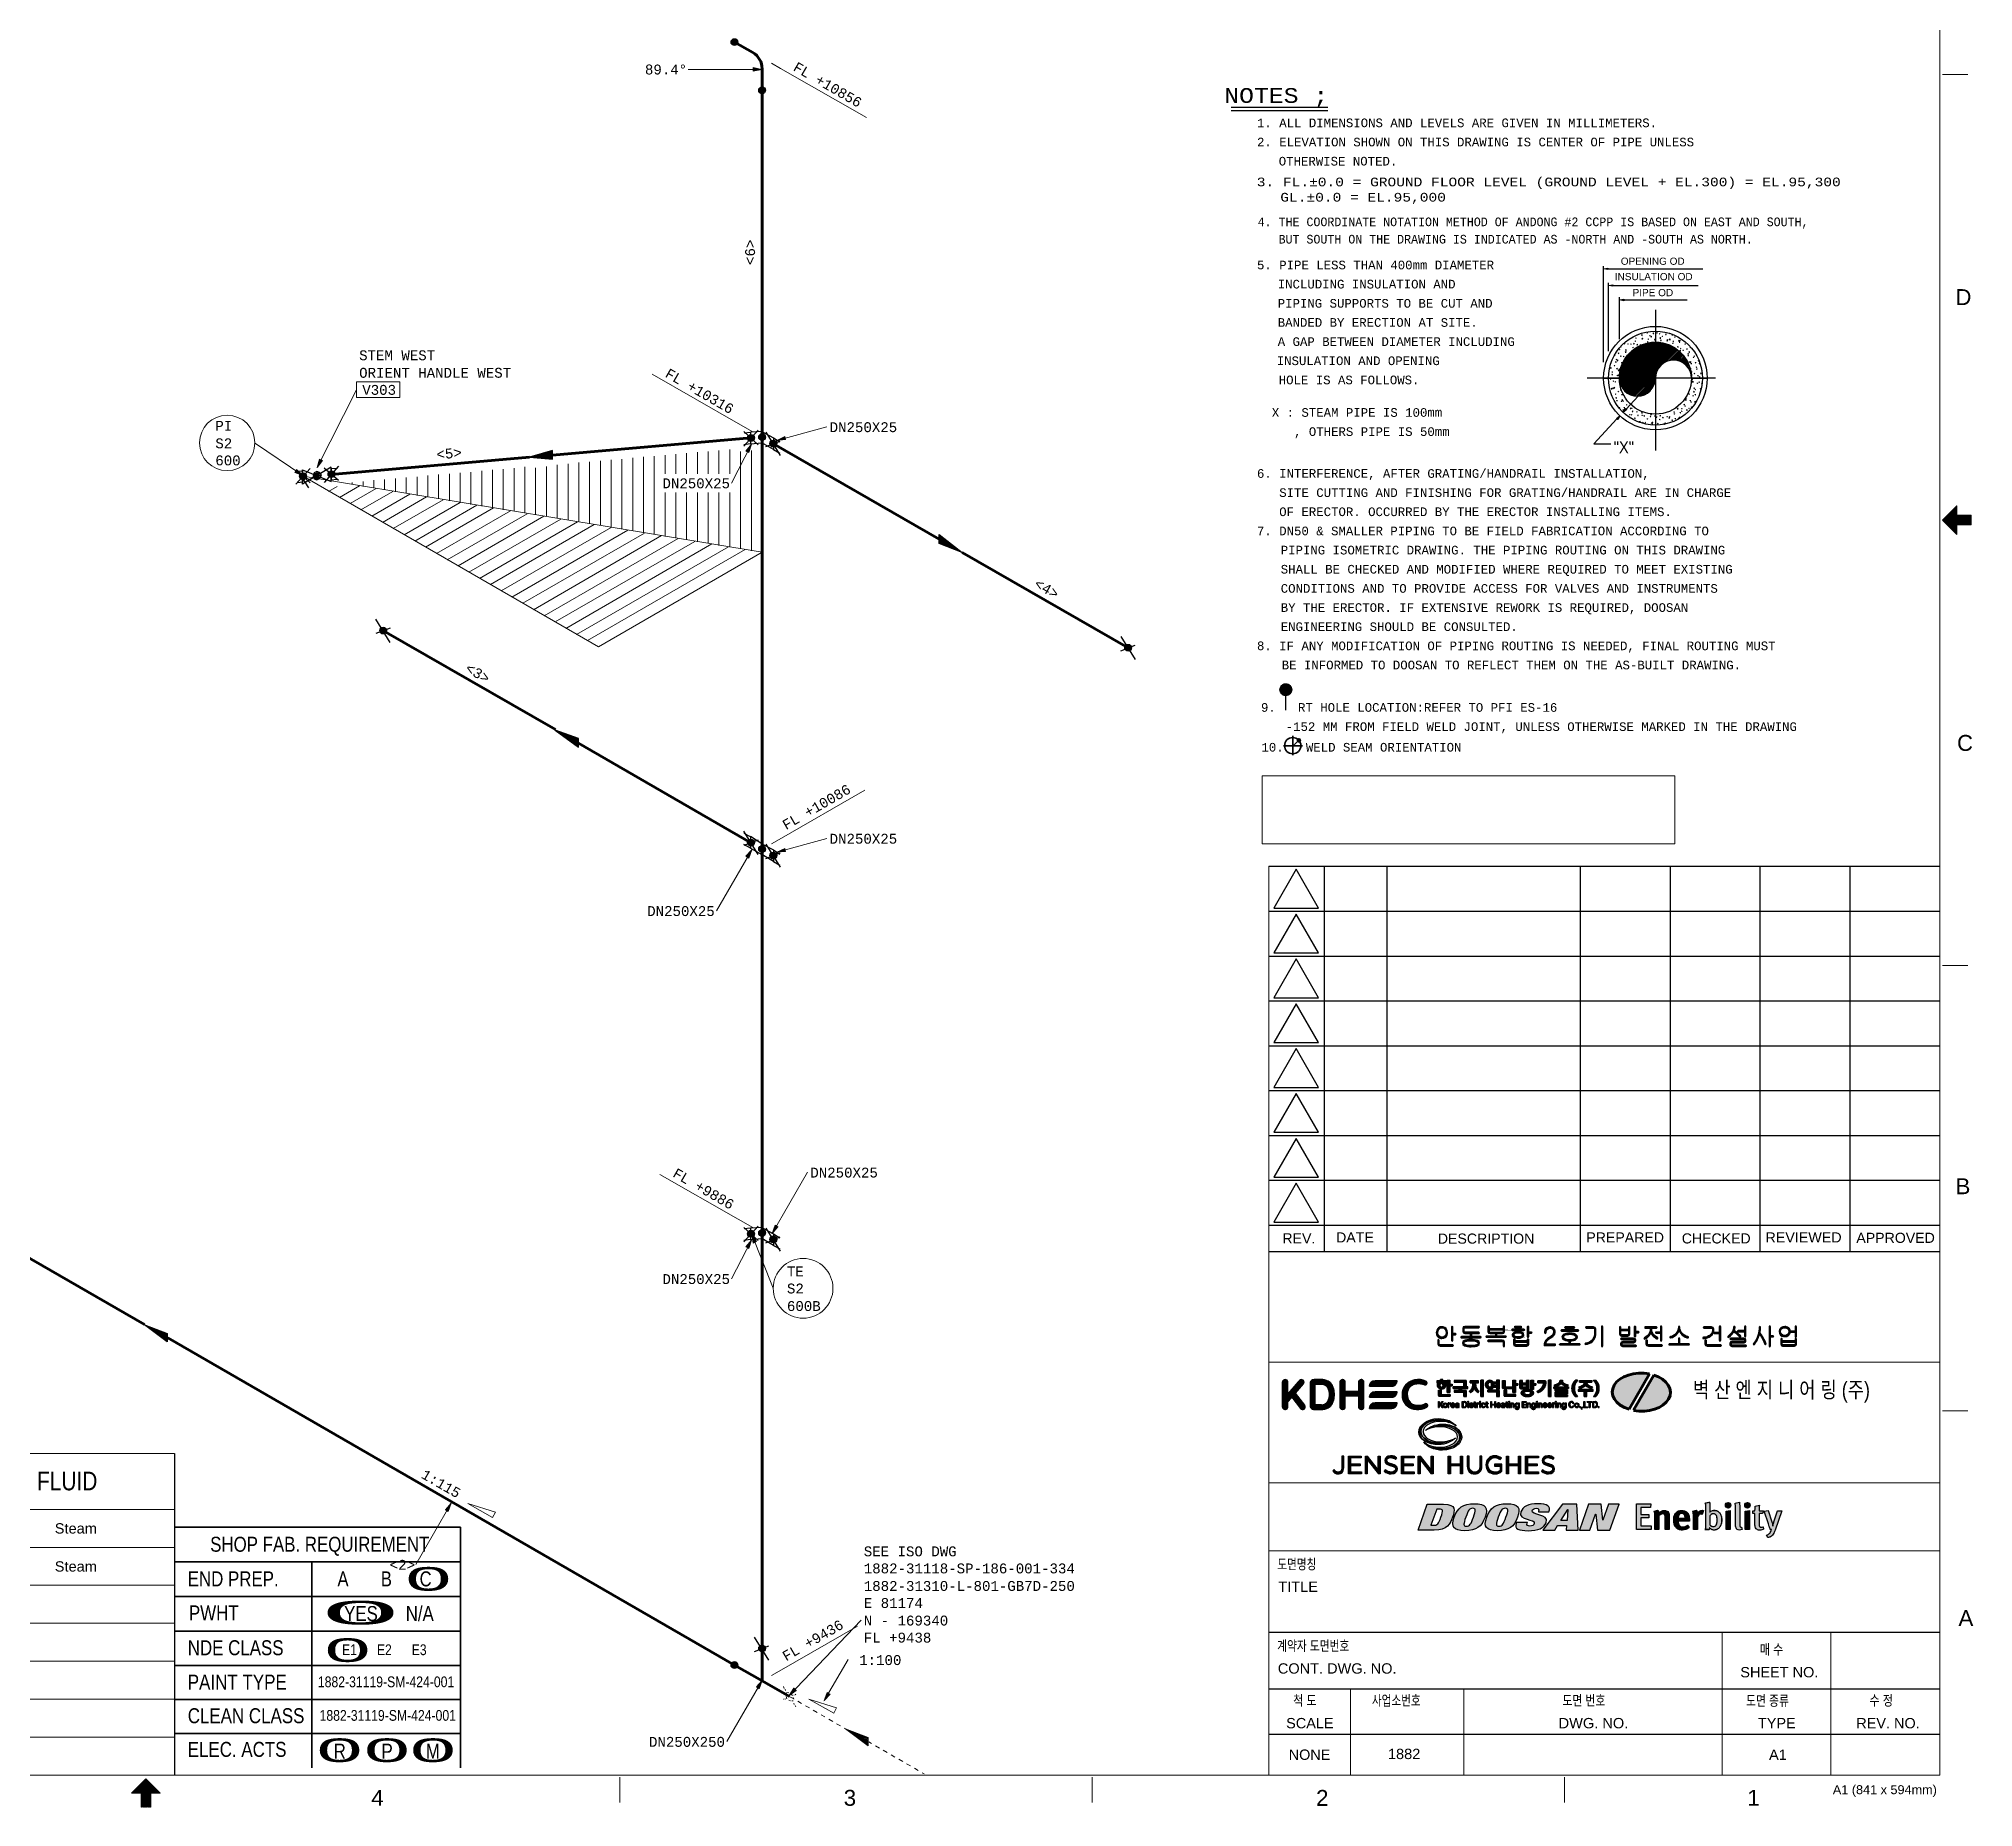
# Model space of a CAD drawing. Header units: inches. Extents: x 0 to 841, y 0 to 594.
# Drawn here: x 392.9 to 823.4, y 10.9 to 404.6 of the extents above; entities that cross this region are included whole.
import ezdxf
from ezdxf.enums import TextEntityAlignment as Align
from ezdxf.xclip import XClip

# ---------------------------------------------------------------- set-up
doc = ezdxf.new("R2010")
doc.units = ezdxf.units.IN
doc.header["$MEASUREMENT"] = 0
doc.header["$XCLIPFRAME"] = 0
for name, color, linetype in [('BG 0 -2', 7, 'Continuous'), ('BG 09.title block', 7, 'Continuous'), ('BG 1', 7, 'Continuous'), ('BG 13', 7, 'Continuous'), ('BG 2', 7, 'Continuous'), ('BG 3', 7, 'Continuous'), ('BG 4', 7, 'Continuous'), ('BG _U+B808_U+C774_U+C5B4 1', 7, 'Continuous'), ('BG BG BG BG BG 2', 7, 'Continuous'), ('BG BG BG BG BG TITLETEXT', 7, 'Continuous'), ('BG BG BG BG Default', 7, 'Continuous'), ('BG BG BG BG TITLETEXT -1', 7, 'Continuous'), ('BG Default', 7, 'Continuous'), ('BG F-ANNO-LOGO', 7, 'Continuous'), ('BG FRAME', 7, 'Continuous'), ('BG happy form$0$TITLE-BOX', 7, 'Continuous'), ('BG spoolIsoText', 7, 'Continuous'), ('BG VPORT', 7, 'Continuous'), ('BG 한국지역난방기술주식회사 CI', 7, 'Continuous'), ('DwgTemplate', 7, 'Continuous'), ('한국지역난방기술주식회사 CI', 7, 'Continuous')]:
    doc.layers.add(name, color=color, linetype=linetype)
doc.styles.add('Arial', font='arial.ttf')
doc.styles.add('Courier New', font='cour.ttf')

msp = doc.modelspace()

# ---------------------------------------------------------------- texts
at = {"layer": 'BG 0 -2', "color": 7, "style": 'Arial'}
for s, height, width, p in [('D', 3.54, 0.992063, (819.44, 345.28)), ('C', 3.54, 0.992063, (819.79, 246.06)), ('B ', 3.537, 1.005373, (819.44, 147.39)), ('벽 산 엔 지 니 어 링 (주)', 3.5574, 0.808848, (761.03, 102.08)), ('A', 3.54, 1.004063, (820.1, 51.29))]:
    msp.add_text(s, height=height, dxfattribs=dict(at, width=width)).set_placement(p)
for s, height, width, p in [('4', 3.54, 1.008516, (468.28, 13.05)), ('3', 3.54, 1.008516, (573.41, 13.05)), ('2', 3.54, 1.008516, (678.53, 13.05)), ('1', 3.54, 1.008516, (774.48, 13.05)), ('A1 (841 x 594mm)', 2, 1.007335, (803.72, 14.61))]:
    msp.add_text(s, height=height, dxfattribs=dict(at, width=width)).set_placement(p, align=Align.MIDDLE)
at = {"layer": 'BG 09.title block', "color": 7, "style": 'Arial'}
for s, width, p in [('REV.', 1.000881, (673.32, 137.56)), ('DATE', 1.004333, (685.8, 137.77)), ('DESCRIPTION', 1.000365, (714.98, 137.51)), ('PREPARED', 0.999338, (745.93, 137.77)), ('CHECKED', 0.996974, (766.19, 137.55)), ('REVIEWED', 1.010172, (785.63, 137.77)), ('APPROVED', 1.000499, (806.11, 137.68))]:
    msp.add_text(s, height=2.25, dxfattribs=dict(at, width=width)).set_placement(p, align=Align.MIDDLE)
at = {"layer": 'BG 1', "color": 4, "style": 'Courier New', "width": 1.002506}
msp.add_text('NOTES ;', height=3.292, dxfattribs=at).set_placement((668.29, 391.92), align=Align.MIDDLE_CENTER)
at = {"layer": 'BG 2', "color": 4, "style": 'Arial'}
for s, height, width, p in [('OPENING OD', 1.593, 0.99922, (744.96, 354.24)), ('INSULATION OD', 1.5928, 1.000973, (743.62, 350.81)), ('PIPE OD', 1.593, 1.001927, (747.58, 347.25)), ('"X"', 2.655, 0.881774, (743.39, 312.28))]:
    msp.add_text(s, height=height, dxfattribs=dict(at, width=width)).set_placement(p)
at = {"layer": 'BG BG BG BG BG TITLETEXT', "color": 4, "style": 'Arial'}
for s, height, width, p in [('SHOP FAB. REQUIREMENT', 3.3327, 0.806085, (431.05, 69.48)), ('END PREP.', 3.333, 0.806116, (426.06, 61.78)), ('PWHT', 3.333, 0.809267, (426.31, 54.2)), ('NDE CLASS', 3.333, 0.807799, (426.06, 46.45)), ('PAINT TYPE', 3.333, 0.811381, (426.06, 38.8)), ('CLEAN CLASS', 3.3327, 0.809087, (426.06, 31.32)), ('ELEC. ACTS', 3.333, 0.808712, (426.06, 23.83))]:
    msp.add_text(s, height=height, dxfattribs=dict(at, width=width)).set_placement(p, align=Align.MIDDLE_LEFT)
for s, height, width, p in [('A       B      C', 3.3327, 0.79386, (469.85, 61.78)), ('YES      N/A', 3.3327, 0.802667, (470.84, 54.06)), ('E1      E2      E3', 2.4, 0.800459, (469.81, 46)), ('1882-31119-SM-424-001', 2.4, 0.809955, (470.19, 38.86)), ('1882-31119-SM-424-001', 2.4, 0.809955, (470.57, 31.39)), ('R', 3.33, 0.797964, (459.89, 23.43)), ('P', 3.33, 0.817261, (470.42, 23.43)), ('M', 3.33, 0.803768, (480.6, 23.43))]:
    msp.add_text(s, height=height, dxfattribs=dict(at, width=width)).set_placement(p, align=Align.MIDDLE_CENTER)
at = {"layer": 'BG BG BG BG TITLETEXT -1', "color": 4, "style": 'Arial', "width": 0.803157}
msp.add_text('FLUID', height=4.146, dxfattribs=at).set_placement((399.23, 83.56), align=Align.MIDDLE_CENTER)
at = {"layer": 'BG FRAME', "color": 2, "style": 'Courier New', "width": 0.85213}
for s, p in [('1. ALL DIMENSIONS AND LEVELS ARE GIVEN IN MILLIMETERS.', (664, 385.83)), ('2. ELEVATION SHOWN ON THIS DRAWING IS CENTER OF PIPE UNLESS', (664, 381.56)), ('    OTHERWISE NOTED.', (662.25, 377.3)), ('5. PIPE LESS THAN 400mm DIAMETER', (664, 354.19)), ('  INCLUDING INSULATION AND', (665.32, 349.93)), ('  PIPING SUPPORTS TO BE CUT AND ', (665.32, 345.66)), ('  BANDED BY ERECTION AT SITE.', (665.32, 341.4)), ('  A GAP BETWEEN DIAMETER INCLUDING', (665.32, 337.14)), ('  INSULATION AND OPENING', (665.1, 332.88)), ('  HOLE IS AS FOLLOWS.', (665.54, 328.61)), ('  X : STEAM PIPE IS 100mm', (664, 321.37)), ('     , OTHERS PIPE IS 50mm', (664, 317.11)), ('6. INTERFERENCE, AFTER GRATING/HANDRAIL INSTALLATION, ', (664, 307.79)), ('   SITE CUTTING AND FINISHING FOR GRATING/HANDRAIL ARE IN CHARGE', (664, 303.53)), ('   OF ERECTOR. OCCURRED BY THE ERECTOR INSTALLING ITEMS.', (664, 299.27)), ('7. DN50 & SMALLER PIPING TO BE FIELD FABRICATION ACCORDING TO ', (664, 295)), ('    PIPING ISOMETRIC DRAWING. THE PIPING ROUTING ON THIS DRAWING', (662.69, 290.74)), ('    SHALL BE CHECKED AND MODIFIED WHERE REQUIRED TO MEET EXISTING ', (662.69, 286.48)), ('    CONDITIONS AND TO PROVIDE ACCESS FOR VALVES AND INSTRUMENTS ', (662.69, 282.21)), ('    BY THE ERECTOR. IF EXTENSIVE REWORK IS REQUIRED, DOOSAN', (662.69, 277.95)), ('    ENGINEERING SHOULD BE CONSULTED.', (662.69, 273.69)), ('8. IF ANY MODIFICATION OF PIPING ROUTING IS NEEDED, FINAL ROUTING MUST ', (664, 269.43)), ('    BE INFORMED TO DOOSAN TO REFLECT THEM ON THE AS-BUILT DRAWING.', (662.91, 265.16)), ('9.   RT HOLE LOCATION:REFER TO PFI ES-16 ', (664.89, 255.72)), ('    -152 MM FROM FIELD WELD JOINT, UNLESS OTHERWISE MARKED IN THE DRAWING ', (663.8, 251.45)), ('10.   WELD SEAM ORIENTATION', (664.99, 246.86))]:
    msp.add_text(s, height=1.9306, dxfattribs=at).set_placement(p, align=Align.MIDDLE_LEFT)
at = {"layer": 'BG FRAME', "color": 2, "style": 'Courier New'}
for s, width, p in [('3. FL.±0.0 = GROUND FLOOR LEVEL (GROUND LEVEL + EL.300) = EL.95,300', 1.002506, (663.95, 371.71)), (' GL.±0.0 = EL.95,000', 1.002506, (667.25, 368.31)), ('4. THE COORDINATE NOTATION METHOD OF ANDONG #2 CCPP IS BASED ON EAST AND SOUTH,', 0.802005, (664.15, 362.83)), ('   BUT SOUTH ON THE DRAWING IS INDICATED AS -NORTH AND -SOUTH AS NORTH.', 0.802005, (664.15, 358.97))]:
    msp.add_text(s, height=1.9306, dxfattribs=dict(at, width=width)).set_placement(p)
at = {"layer": 'BG spoolIsoText', "color": 2, "style": 'Arial'}
for width, p in [(2.521291, (479.62, 61.77)), (4.202152, (464.51, 54.25)), (2.521291, (461.63, 45.92)), (2.521291, (459.84, 23.64)), (2.521291, (470.39, 23.64)), (2.521291, (480.63, 23.64))]:
    msp.add_text('0', height=5.23, dxfattribs=dict(at, width=width)).set_placement(p, align=Align.MIDDLE_CENTER)
at = {"layer": 'BG VPORT', "color": 7, "style": 'Arial'}
for s, width, p in [('도면명칭', 0.752508, (668.52, 63.9)), ('TITLE', 1.012319, (668.73, 58.89)), ('계약자 도면번호', 0.761293, (668.49, 45.74)), ('매 수', 0.780824, (775.9, 44.92)), ('CONT. DWG. NO.', 1.006777, (668.64, 40.69)), (' SHEET NO.', 1.00288, (770.66, 39.86)), ('척 도', 0.780824, (672.05, 33.57)), ('사업소번호', 0.752508, (689.57, 33.57)), ('도면 번호', 0.767495, (731.98, 33.57)), ('도면 종류', 0.767495, (772.83, 33.53)), ('수 정', 0.780824, (800.31, 33.57)), ('SCALE', 1.002175, (670.49, 28.52)), ('DWG. NO.', 1.010364, (731.12, 28.52)), ('TYPE', 1.001693, (775.48, 28.52)), (' REV. NO.', 1.000881, (796.47, 28.51)), ('NONE', 0.997208, (671.06, 21.5)), ('1882', 1.008516, (693.14, 21.67)), ('A1', 1.006087, (777.95, 21.49))]:
    msp.add_text(s, height=2.3, dxfattribs=dict(at, width=width)).set_placement(p)
at = {"layer": '한국지역난방기술주식회사 CI', "color": 7, "style": 'Courier New', "width": 0.85213}
for s, p in [('89.4°', (527.8, 396.6)), ('STEM WEST', (464.2, 333)), ('ORIENT HANDLE WEST', (464.2, 329.1)), ('V303', (464.9, 325.3)), ('PI', (432.2, 317.3)), ('DN250X25', (568.9, 317)), ('S2', (432.2, 313.4)), ('600', (432.2, 309.6)), ('DN250X25', (531.7, 304.5)), ('DN250X25', (568.9, 225.4)), ('DN250X25', (528.3, 209.3)), ('DN250X25', (564.6, 151.1)), ('DN250X25', (531.7, 127.4)), ('TE', (559.4, 129.1)), ('S2', (559.4, 125.3)), ('600B', (559.4, 121.4)), ('SEE ISO DWG', (576.5, 66.8)), ('<2>', (471, 63.8)), ('1882-31118-SP-186-001-334', (576.5, 63)), ('1882-31310-L-801-GB7D-250', (576.5, 59.1)), ('E 81174', (576.5, 55.3)), ('N - 169340', (576.5, 51.4)), ('FL +9438', (576.5, 47.6)), (' 1:100', (573.6, 42.6)), ('DN250X250', (528.7, 24.4))]:
    msp.add_text(s, height=2.2, dxfattribs=at).set_placement(p)
for s, rotation, p in [('FL +10856', 330, (560.6, 397.6)), ('<6>', 90, (552.3, 354.2)), ('FL +10316', 330, (532.1, 329.4)), ('<5>', 5, (481.5, 310.9)), ('<4>', 330, (614.2, 282.6)), ('<3>', 330, (487.6, 263.8)), ('FL +10086', 30, (559.2, 228.4)), ('FL +9886', 330, (533.8, 151.4)), (' 1:115', 330, (476.2, 85.3)), ('FL +9436', 30, (559.2, 43.4))]:
    msp.add_text(s, height=2.2, rotation=rotation, dxfattribs=at).set_placement(p)

# ---------------------------------------------------------------- blocks, each defined once
blk = doc.blocks.new('1882-31118-SP-186-001-327_MODEL-EMBED 1_DWG')
at = {"layer": 'DwgTemplate', "color": 4, "style": 'Arial'}
for s, width, p in [('1882-31310-L-600-GB7D-250', 1.003597, (0.737042, -0.115628)), ('25', 1.008516, (3.475116, -0.115628)), ('14', 1.008516, (4.350117, -0.115628)), ('350.0 ', 1.008516, (5.29826, -0.115628)), ('1.3 ', 1.008516, (6.441829, -0.115628)), ('295.1 ', 1.008516, (7.444094, -0.115628)), ('HC', 0.992063, (8.5857, -0.115628)), ('40', 1.008516, (9.933451, -0.115628)), ('1882-31310-SM-105-001(1/1)', 1.003127, (11.480553, -0.115628)), ('Steam', 1.013128, (14.590457, -0.115628)), ('1882-31310-L-600-GB7D-250', 1.003597, (0.737042, -0.448962)), ('250', 1.008516, (3.43979, -0.448962)), ('14', 1.008516, (4.350117, -0.448962)), ('350.0 ', 1.008516, (5.29826, -0.448962)), ('1.3 ', 1.008516, (6.441829, -0.448962)), ('295.1 ', 1.008516, (7.444094, -0.448962)), ('HC', 0.992063, (8.5857, -0.448962)), ('40', 1.008516, (9.933451, -0.448962)), ('1882-31310-SM-105-001(1/1)', 1.003127, (11.480553, -0.448962)), ('Steam', 1.013128, (14.590457, -0.448962))]:
    blk.add_text(s, height=0.090278, dxfattribs=dict(at, width=width)).set_placement(p, align=Align.TOP_LEFT)

# ---------------------------------------------------------------- hatches: boundary and pattern name
at = {"layer": 'BG 0 -2', "linetype": 'ByBlock'}
for color, points in [(2, [(670.41, 260.98), (670.53, 260.98), (670.64, 260.96), (670.75, 260.94), (670.86, 260.91), (670.96, 260.86), (671.07, 260.81), (671.16, 260.75), (671.25, 260.68), (671.34, 260.6), (671.41, 260.52), (671.48, 260.43), (671.55, 260.33), (671.6, 260.23), (671.64, 260.12), (671.68, 260.01), (671.7, 259.9), (671.72, 259.79), (671.72, 259.67), (671.72, 259.56), (671.7, 259.45), (671.68, 259.34), (671.64, 259.23), (671.6, 259.12), (671.55, 259.02), (671.48, 258.92), (671.41, 258.83), (671.34, 258.75), (671.25, 258.67), (671.16, 258.6), (671.07, 258.54), (670.96, 258.49), (670.86, 258.44), (670.75, 258.41), (670.64, 258.39), (670.53, 258.37), (670.41, 258.37), (670.3, 258.37), (670.18, 258.39), (670.07, 258.41), (669.96, 258.44), (669.86, 258.49), (669.76, 258.54), (669.66, 258.6), (669.57, 258.67), (669.49, 258.75), (669.41, 258.83), (669.34, 258.92), (669.28, 259.02), (669.22, 259.12), (669.18, 259.23), (669.15, 259.34), (669.12, 259.45), (669.11, 259.56), (669.1, 259.67), (669.11, 259.79), (669.12, 259.9), (669.15, 260.01), (669.18, 260.12), (669.22, 260.23), (669.28, 260.33), (669.34, 260.43), (669.41, 260.52), (669.49, 260.6), (669.57, 260.68), (669.66, 260.75), (669.76, 260.81), (669.86, 260.86), (669.96, 260.91), (670.07, 260.94), (670.18, 260.96), (670.3, 260.98)]), (5, [(751.35, 107.39), (751.13, 107.43), (750.91, 107.47), (750.69, 107.5), (750.47, 107.52), (750.25, 107.54), (750.02, 107.56), (749.8, 107.57), (749.57, 107.57), (749.35, 107.57), (749.12, 107.57), (748.9, 107.56), (748.68, 107.54), (748.45, 107.52), (748.23, 107.5), (748.01, 107.47), (747.79, 107.43), (747.58, 107.39), (747.37, 107.35), (747.16, 107.3), (746.95, 107.24), (746.74, 107.18), (746.54, 107.12), (746.34, 107.05), (746.15, 106.98), (745.96, 106.9), (745.78, 106.82), (745.6, 106.73), (745.42, 106.64), (745.25, 106.55), (745.08, 106.45), (744.92, 106.35), (744.77, 106.24), (744.62, 106.13), (744.48, 106.02), (744.34, 105.91), (744.21, 105.79), (744.08, 105.67), (743.97, 105.54), (743.86, 105.41), (743.75, 105.28), (743.65, 105.15), (743.56, 105.02), (743.48, 104.88), (743.41, 104.74), (743.34, 104.6), (743.28, 104.46), (743.23, 104.32), (743.18, 104.18), (743.14, 104.03), (743.11, 103.89), (743.09, 103.74), (743.08, 103.59), (743.07, 103.45), (743.07, 103.3), (743.08, 103.15), (743.1, 103.01), (743.12, 102.86), (743.16, 102.71), (743.2, 102.57), (743.24, 102.42), (743.3, 102.28), (743.36, 102.14), (743.43, 102), (743.51, 101.86), (743.6, 101.72), (743.69, 101.59), (743.79, 101.45), (743.9, 101.32), (744.01, 101.2), (744.13, 101.07), (744.26, 100.95), (744.39, 100.83), (744.53, 100.71), (744.67, 100.6), (744.82, 100.49), (744.98, 100.38), (745.14, 100.28), (745.31, 100.18), (745.48, 100.08), (745.66, 99.99), (745.84, 99.9), (746.03, 99.82), (746.22, 99.74), (746.42, 99.66), (746.62, 99.59), (746.82, 99.53)]), (80, [(747.78, 99.29), (748, 99.25), (748.22, 99.21), (748.44, 99.18), (748.66, 99.16), (748.89, 99.14), (749.11, 99.12), (749.34, 99.11), (749.57, 99.11), (749.79, 99.11), (750.02, 99.12), (750.25, 99.13), (750.47, 99.14), (750.69, 99.17), (750.92, 99.19), (751.14, 99.23), (751.35, 99.26), (751.57, 99.3), (751.78, 99.35), (752, 99.4), (752.2, 99.46), (752.41, 99.52), (752.61, 99.59), (752.81, 99.66), (753, 99.73), (753.19, 99.81), (753.37, 99.9), (753.56, 99.99), (753.73, 100.08), (753.9, 100.17), (754.06, 100.27), (754.22, 100.38), (754.38, 100.49), (754.52, 100.6), (754.67, 100.71), (754.8, 100.83), (754.93, 100.95), (755.05, 101.07), (755.17, 101.2), (755.28, 101.33), (755.38, 101.46), (755.47, 101.6), (755.56, 101.73), (755.64, 101.87), (755.71, 102.01), (755.77, 102.15), (755.83, 102.29), (755.88, 102.44), (755.92, 102.58), (755.95, 102.73), (755.98, 102.88), (756, 103.02), (756.01, 103.17), (756.01, 103.32), (756, 103.47), (755.99, 103.62), (755.97, 103.76), (755.94, 103.91), (755.9, 104.06), (755.86, 104.2), (755.8, 104.35), (755.74, 104.49), (755.67, 104.63), (755.6, 104.77), (755.51, 104.91), (755.42, 105.05), (755.33, 105.18), (755.22, 105.32), (755.11, 105.45), (754.99, 105.57), (754.86, 105.7), (754.73, 105.82), (754.59, 105.94), (754.45, 106.05), (754.3, 106.17), (754.14, 106.27), (753.98, 106.38), (753.81, 106.48), (753.64, 106.58), (753.46, 106.67), (753.28, 106.76), (753.09, 106.85), (752.9, 106.93), (752.71, 107), (752.51, 107.08), (752.3, 107.14)])]:
    msp.add_hatch(color=color, dxfattribs=at).paths.add_polyline_path(points)
at = {"layer": 'BG 0 -2', "linetype": 'ByBlock', "true_color": 0x005bac}
h = msp.add_hatch(color=154, dxfattribs=at)
edge = h.paths.add_edge_path()
edge.add_spline(control_points=[(705.5, 78.38), (705.5, 78.38), (701.87, 78.38), (701.87, 78.38), (701.87, 78.38), (699.83, 72.62), (699.83, 72.62), (699.83, 72.62), (703.46, 72.62), (703.46, 72.62), (706.35, 72.62), (706.99, 73.99), (707.52, 75.5), (708.06, 77.01), (708.39, 78.38), (705.5, 78.38)], knot_values=[0, 0, 0, 0, 1, 1, 1, 2, 2, 2, 3, 3, 3, 4, 4, 4, 5, 5, 5, 5], degree=3, periodic=0)
edge = h.paths.add_edge_path(flags=0)
edge.add_spline(control_points=[(704.94, 75.5), (704.39, 73.94), (704.18, 73.7), (703.21, 73.7), (703.21, 73.7), (702.71, 73.7), (702.71, 73.7), (702.71, 73.7), (703.99, 77.3), (703.99, 77.3), (703.99, 77.3), (704.49, 77.3), (704.49, 77.3), (705.46, 77.3), (705.49, 77.06), (704.94, 75.5)], knot_values=[0, 0, 0, 0, 1, 1, 1, 2, 2, 2, 3, 3, 3, 4, 4, 4, 5, 5, 5, 5], degree=3, periodic=0)
h = msp.add_hatch(color=154, dxfattribs=at)
edge = h.paths.add_edge_path()
edge.add_spline(control_points=[(712.37, 78.49), (709.82, 78.49), (708.65, 77.65), (707.88, 75.5), (707.12, 73.34), (707.7, 72.5), (710.25, 72.5), (712.81, 72.5), (713.98, 73.34), (714.74, 75.5), (715.51, 77.65), (714.93, 78.49), (712.37, 78.49)], knot_values=[0, 0, 0, 0, 1, 1, 1, 2, 2, 2, 3, 3, 3, 4, 4, 4, 4], degree=3, periodic=0)
edge = h.paths.add_edge_path(flags=0)
edge.add_spline(control_points=[(712.16, 75.5), (711.61, 73.94), (711.38, 73.52), (710.61, 73.52), (709.85, 73.52), (709.91, 73.94), (710.47, 75.5), (711.02, 77.06), (711.25, 77.48), (712.01, 77.48), (712.78, 77.48), (712.71, 77.06), (712.16, 75.5)], knot_values=[0, 0, 0, 0, 1, 1, 1, 2, 2, 2, 3, 3, 3, 4, 4, 4, 4], degree=3, periodic=0)
h = msp.add_hatch(color=154, dxfattribs=at)
edge = h.paths.add_edge_path()
edge.add_spline(control_points=[(719.61, 78.49), (717.05, 78.49), (715.88, 77.65), (715.12, 75.5), (714.35, 73.34), (714.93, 72.5), (717.49, 72.5), (720.05, 72.5), (721.22, 73.34), (721.98, 75.5), (722.74, 77.65), (722.17, 78.49), (719.61, 78.49)], knot_values=[0, 0, 0, 0, 1, 1, 1, 2, 2, 2, 3, 3, 3, 4, 4, 4, 4], degree=3, periodic=0)
edge = h.paths.add_edge_path(flags=0)
edge.add_spline(control_points=[(719.4, 75.5), (718.85, 73.94), (718.62, 73.52), (717.85, 73.52), (717.08, 73.52), (717.15, 73.94), (717.7, 75.5), (718.25, 77.06), (718.48, 77.48), (719.25, 77.48), (720.02, 77.48), (719.95, 77.06), (719.4, 75.5)], knot_values=[0, 0, 0, 0, 1, 1, 1, 2, 2, 2, 3, 3, 3, 4, 4, 4, 4], degree=3, periodic=0)
h = msp.add_hatch(color=154, dxfattribs=at)
edge = h.paths.add_edge_path()
edge.add_spline(control_points=[(728.37, 74.28), (729.11, 76.39), (724.82, 75.83), (725.23, 76.97), (725.32, 77.23), (725.65, 77.48), (726.19, 77.48), (726.67, 77.48), (726.8, 77.19), (726.68, 76.85), (726.68, 76.85), (726.63, 76.72), (726.63, 76.72), (726.63, 76.72), (728.97, 76.72), (728.97, 76.72), (729.41, 77.95), (728.67, 78.49), (726.49, 78.49), (724.38, 78.49), (723.12, 77.86), (722.71, 76.69), (721.98, 74.65), (726.11, 75.22), (725.71, 74.08), (725.6, 73.76), (725.22, 73.52), (724.71, 73.52), (724.22, 73.52), (723.95, 73.7), (724.12, 74.19), (724.12, 74.19), (724.17, 74.33), (724.17, 74.33), (724.17, 74.33), (721.75, 74.33), (721.75, 74.33), (721.75, 74.33), (721.68, 74.13), (721.68, 74.13), (721.25, 72.93), (722.26, 72.5), (724.33, 72.5), (726.54, 72.5), (727.93, 73.05), (728.37, 74.28)], knot_values=[0, 0, 0, 0, 1, 1, 1, 2, 2, 2, 3, 3, 3, 4, 4, 4, 5, 5, 5, 6, 6, 6, 7, 7, 7, 8, 8, 8, 9, 9, 9, 10, 10, 10, 11, 11, 11, 12, 12, 12, 13, 13, 13, 14, 14, 14, 15, 15, 15, 15], degree=3, periodic=0)
h = msp.add_hatch(color=154, dxfattribs=at)
h.paths.add_polyline_path([(732, 78.38), (727.62, 72.62), (730.29, 72.62), (730.9, 73.62), (732.89, 73.62), (732.79, 72.62), (735.45, 72.62), (735.15, 78.38)])
h.paths.add_polyline_path([(732.99, 74.76), (731.59, 74.76), (733.15, 77.2), (733.17, 77.2)], flags=0)
for points in [[(742.24, 78.38), (740.99, 74.83), (740.96, 74.83), (740.6, 78.38), (737.8, 78.38), (735.76, 72.62), (738.1, 72.62), (739.36, 76.18), (739.39, 76.18), (739.8, 72.62), (742.54, 72.62), (744.59, 78.38)], [(748.49, 72.74), (748.49, 78.47), (751.67, 78.47), (751.54, 77.69), (749.45, 77.69), (749.45, 76.13), (751.2, 76.13), (751.2, 75.34), (749.45, 75.34), (749.45, 73.55), (751.75, 73.55), (751.75, 72.74)], [(768.37, 72.74), (768.37, 76.86), (769.29, 77.03), (769.29, 72.74)], [(772.66, 72.74), (772.66, 76.86), (773.58, 77.03), (773.58, 72.74)]]:
    msp.add_hatch(color=154, dxfattribs=at).paths.add_polyline_path(points)
h = msp.add_hatch(color=154, dxfattribs=at)
edge = h.paths.add_edge_path()
edge.add_spline(control_points=[(769.44, 78.16), (769.44, 77.99), (769.38, 77.85), (769.26, 77.73), (769.14, 77.61), (769, 77.55), (768.82, 77.55), (768.66, 77.55), (768.52, 77.61), (768.41, 77.73), (768.29, 77.85), (768.24, 77.99), (768.24, 78.16), (768.24, 78.33), (768.29, 78.47), (768.41, 78.59), (768.53, 78.71), (768.67, 78.77), (768.84, 78.77), (769, 78.77), (769.14, 78.71), (769.26, 78.6), (769.38, 78.48), (769.44, 78.33), (769.44, 78.16)], knot_values=[0, 0, 0, 0, 1, 1, 1, 2, 2, 2, 3, 3, 3, 4, 4, 4, 5, 5, 5, 6, 6, 6, 7, 7, 7, 8, 8, 8, 8], degree=3, periodic=0)
h = msp.add_hatch(color=154, dxfattribs=at)
edge = h.paths.add_edge_path()
edge.add_spline(control_points=[(771.96, 72.75), (771.79, 72.68), (771.61, 72.65), (771.41, 72.65), (771.18, 72.65), (771, 72.69), (770.87, 72.78), (770.75, 72.87), (770.66, 72.98), (770.6, 73.11), (770.54, 73.23), (770.51, 73.36), (770.5, 73.5), (770.49, 73.63), (770.49, 73.74), (770.49, 73.83), (770.49, 73.83), (770.49, 77.4), (770.49, 77.4), (770.49, 77.55), (770.49, 77.67), (770.49, 77.79), (770.48, 77.9), (770.48, 78), (770.47, 78.1), (770.46, 78.19), (770.45, 78.28), (770.44, 78.37), (770.44, 78.45), (770.42, 78.54), (770.41, 78.63), (770.41, 78.63), (771.34, 78.84), (771.34, 78.84), (771.38, 78.71), (771.4, 78.55), (771.4, 78.37), (771.41, 78.19), (771.42, 77.96), (771.42, 77.68), (771.42, 77.68), (771.42, 74.13), (771.42, 74.13), (771.42, 73.99), (771.42, 73.87), (771.42, 73.79), (771.42, 73.7), (771.43, 73.63), (771.44, 73.58), (771.45, 73.53), (771.46, 73.48), (771.47, 73.45), (771.48, 73.42), (771.49, 73.4), (771.51, 73.38), (771.54, 73.34), (771.58, 73.31), (771.64, 73.29), (771.69, 73.28), (771.75, 73.28), (771.81, 73.31), (771.81, 73.31), (771.96, 72.75), (771.96, 72.75)], knot_values=[0, 0, 0, 0, 1, 1, 1, 2, 2, 2, 3, 3, 3, 4, 4, 4, 5, 5, 5, 6, 6, 6, 7, 7, 7, 8, 8, 8, 9, 9, 9, 10, 10, 10, 11, 11, 11, 12, 12, 12, 13, 13, 13, 14, 14, 14, 15, 15, 15, 16, 16, 16, 17, 17, 17, 18, 18, 18, 19, 19, 19, 20, 20, 20, 21, 21, 21, 21], degree=3, periodic=0)
h = msp.add_hatch(color=154, dxfattribs=at)
edge = h.paths.add_edge_path()
edge.add_spline(control_points=[(773.73, 78.16), (773.73, 77.99), (773.67, 77.85), (773.55, 77.73), (773.43, 77.61), (773.29, 77.55), (773.12, 77.55), (772.95, 77.55), (772.81, 77.61), (772.7, 77.73), (772.58, 77.85), (772.53, 77.99), (772.53, 78.16), (772.53, 78.33), (772.59, 78.47), (772.7, 78.59), (772.82, 78.71), (772.96, 78.77), (773.13, 78.77), (773.29, 78.77), (773.43, 78.71), (773.55, 78.6), (773.67, 78.48), (773.73, 78.33), (773.73, 78.16)], knot_values=[0, 0, 0, 0, 1, 1, 1, 2, 2, 2, 3, 3, 3, 4, 4, 4, 5, 5, 5, 6, 6, 6, 7, 7, 7, 8, 8, 8, 8], degree=3, periodic=0)
h = msp.add_hatch(color=154, dxfattribs=at)
edge = h.paths.add_edge_path()
edge.add_spline(control_points=[(776.74, 72.81), (776.47, 72.69), (776.2, 72.63), (775.92, 72.63), (775.71, 72.63), (775.54, 72.66), (775.4, 72.71), (775.26, 72.77), (775.15, 72.85), (775.07, 72.94), (774.98, 73.04), (774.92, 73.16), (774.88, 73.29), (774.84, 73.42), (774.82, 73.56), (774.82, 73.71), (774.82, 73.71), (774.82, 76.3), (774.82, 76.3), (774.82, 76.3), (774.36, 76.3), (774.36, 76.3), (774.36, 76.3), (774.36, 76.93), (774.36, 76.93), (774.36, 76.93), (774.82, 76.93), (774.82, 76.93), (774.82, 77.11), (774.82, 77.28), (774.83, 77.46), (774.83, 77.64), (774.84, 77.81), (774.86, 77.97), (774.86, 77.97), (775.8, 78.19), (775.8, 78.19), (775.78, 78.02), (775.76, 77.82), (775.75, 77.59), (775.73, 77.36), (775.73, 77.14), (775.73, 76.93), (775.73, 76.93), (776.73, 76.93), (776.73, 76.93), (776.73, 76.93), (776.49, 76.3), (776.49, 76.3), (776.49, 76.3), (775.72, 76.3), (775.72, 76.3), (775.72, 76.3), (775.72, 73.95), (775.72, 73.95), (775.72, 73.69), (775.75, 73.51), (775.82, 73.42), (775.9, 73.32), (776.03, 73.28), (776.23, 73.28), (776.34, 73.28), (776.47, 73.3), (776.62, 73.36), (776.62, 73.36), (776.74, 72.81), (776.74, 72.81)], knot_values=[0, 0, 0, 0, 1, 1, 1, 2, 2, 2, 3, 3, 3, 4, 4, 4, 5, 5, 5, 6, 6, 6, 7, 7, 7, 8, 8, 8, 9, 9, 9, 10, 10, 10, 11, 11, 11, 12, 12, 12, 13, 13, 13, 14, 14, 14, 15, 15, 15, 16, 16, 16, 17, 17, 17, 18, 18, 18, 19, 19, 19, 20, 20, 20, 21, 21, 21, 22, 22, 22, 22], degree=3, periodic=0)
h = msp.add_hatch(color=154, dxfattribs=at)
edge = h.paths.add_edge_path()
edge.add_spline(control_points=[(754.83, 72.74), (754.83, 72.74), (754.83, 75.52), (754.83, 75.52), (754.83, 75.81), (754.8, 76), (754.72, 76.1), (754.65, 76.2), (754.53, 76.25), (754.35, 76.25), (754.22, 76.25), (754.07, 76.21), (753.89, 76.12), (753.72, 76.03), (753.57, 75.92), (753.43, 75.78), (753.43, 75.78), (753.43, 72.74), (753.43, 72.74), (753.43, 72.74), (752.54, 72.74), (752.54, 72.74), (752.54, 72.74), (752.54, 75.82), (752.54, 75.82), (752.54, 76.04), (752.53, 76.22), (752.5, 76.37), (752.48, 76.52), (752.44, 76.66), (752.38, 76.81), (752.38, 76.81), (753.21, 77.05), (753.21, 77.05), (753.26, 76.95), (753.29, 76.86), (753.32, 76.76), (753.34, 76.66), (753.36, 76.56), (753.36, 76.45), (753.58, 76.64), (753.8, 76.79), (754, 76.88), (754.2, 76.98), (754.41, 77.03), (754.64, 77.03), (754.97, 77.03), (755.23, 76.93), (755.43, 76.74), (755.63, 76.55), (755.73, 76.26), (755.73, 75.87), (755.73, 75.87), (755.73, 72.74), (755.73, 72.74), (755.73, 72.74), (754.83, 72.74), (754.83, 72.74)], knot_values=[0, 0, 0, 0, 1, 1, 1, 2, 2, 2, 3, 3, 3, 4, 4, 4, 5, 5, 5, 6, 6, 6, 7, 7, 7, 8, 8, 8, 9, 9, 9, 10, 10, 10, 11, 11, 11, 12, 12, 12, 13, 13, 13, 14, 14, 14, 15, 15, 15, 16, 16, 16, 17, 17, 17, 18, 18, 18, 19, 19, 19, 19], degree=3, periodic=0)
h = msp.add_hatch(color=154, dxfattribs=at)
edge = h.paths.add_edge_path()
edge.add_spline(control_points=[(757.73, 74.59), (757.73, 74.59), (757.73, 74.52), (757.73, 74.52), (757.73, 74.38), (757.75, 74.23), (757.78, 74.09), (757.81, 73.94), (757.86, 73.82), (757.94, 73.7), (758.02, 73.59), (758.13, 73.5), (758.26, 73.43), (758.39, 73.36), (758.56, 73.33), (758.77, 73.33), (759.14, 73.33), (759.49, 73.46), (759.81, 73.74), (759.81, 73.74), (760.17, 73.19), (760.17, 73.19), (759.73, 72.82), (759.23, 72.63), (758.66, 72.63), (758.36, 72.63), (758.09, 72.68), (757.85, 72.78), (757.62, 72.89), (757.42, 73.03), (757.25, 73.22), (757.08, 73.41), (756.96, 73.64), (756.86, 73.91), (756.77, 74.18), (756.73, 74.49), (756.73, 74.83), (756.73, 75.2), (756.77, 75.51), (756.85, 75.77), (756.94, 76.02), (757.07, 76.26), (757.25, 76.47), (757.42, 76.66), (757.61, 76.8), (757.82, 76.89), (758.03, 76.98), (758.27, 77.03), (758.53, 77.03), (758.74, 77.03), (758.94, 77), (759.14, 76.93), (759.33, 76.87), (759.51, 76.76), (759.69, 76.6), (759.87, 76.43), (760.01, 76.21), (760.1, 75.93), (760.19, 75.65), (760.23, 75.26), (760.23, 74.78), (760.23, 74.78), (760.23, 74.59), (760.23, 74.59), (760.23, 74.59), (757.73, 74.59), (757.73, 74.59)], knot_values=[0, 0, 0, 0, 1, 1, 1, 2, 2, 2, 3, 3, 3, 4, 4, 4, 5, 5, 5, 6, 6, 6, 7, 7, 7, 8, 8, 8, 9, 9, 9, 10, 10, 10, 11, 11, 11, 12, 12, 12, 13, 13, 13, 14, 14, 14, 15, 15, 15, 16, 16, 16, 17, 17, 17, 18, 18, 18, 19, 19, 19, 20, 20, 20, 21, 21, 21, 22, 22, 22, 22], degree=3, periodic=0)
edge = h.paths.add_edge_path(flags=0)
edge.add_spline(control_points=[(759.29, 75.26), (759.29, 75.6), (759.22, 75.87), (759.09, 76.06), (758.95, 76.25), (758.77, 76.34), (758.53, 76.34), (758.27, 76.34), (758.08, 76.25), (757.94, 76.06), (757.81, 75.87), (757.74, 75.6), (757.74, 75.26), (757.74, 75.26), (759.29, 75.26), (759.29, 75.26)], knot_values=[0, 0, 0, 0, 1, 1, 1, 2, 2, 2, 3, 3, 3, 4, 4, 4, 5, 5, 5, 5], degree=3, periodic=0)
h = msp.add_hatch(color=154, dxfattribs=at)
edge = h.paths.add_edge_path()
edge.add_spline(control_points=[(763.1, 76.13), (763.06, 76.15), (763.01, 76.16), (762.98, 76.18), (762.94, 76.19), (762.89, 76.19), (762.84, 76.19), (762.65, 76.19), (762.48, 76.13), (762.34, 76.01), (762.19, 75.89), (762.1, 75.74), (762.06, 75.57), (762.06, 75.57), (762.06, 72.74), (762.06, 72.74), (762.06, 72.74), (761.14, 72.74), (761.14, 72.74), (761.14, 72.74), (761.14, 75.7), (761.14, 75.7), (761.14, 75.96), (761.13, 76.18), (761.1, 76.36), (761.07, 76.54), (761.04, 76.7), (760.99, 76.82), (760.99, 76.82), (761.83, 77.04), (761.83, 77.04), (761.94, 76.84), (761.99, 76.62), (761.99, 76.37), (762.15, 76.61), (762.32, 76.78), (762.49, 76.88), (762.67, 76.99), (762.85, 77.05), (763.06, 77.05), (763.18, 77.05), (763.29, 77.02), (763.38, 76.98), (763.38, 76.98), (763.1, 76.13), (763.1, 76.13)], knot_values=[0, 0, 0, 0, 1, 1, 1, 2, 2, 2, 3, 3, 3, 4, 4, 4, 5, 5, 5, 6, 6, 6, 7, 7, 7, 8, 8, 8, 9, 9, 9, 10, 10, 10, 11, 11, 11, 12, 12, 12, 13, 13, 13, 14, 14, 14, 15, 15, 15, 15], degree=3, periodic=0)
h = msp.add_hatch(color=154, dxfattribs=at)
edge = h.paths.add_edge_path()
edge.add_spline(control_points=[(779.3, 72.65), (779.21, 72.39), (779.12, 72.17), (779.03, 71.98), (778.94, 71.79), (778.84, 71.62), (778.72, 71.49), (778.6, 71.35), (778.46, 71.24), (778.29, 71.15), (778.12, 71.06), (777.91, 70.99), (777.66, 70.95), (777.66, 70.95), (777.37, 71.54), (777.37, 71.54), (777.51, 71.58), (777.64, 71.62), (777.75, 71.68), (777.86, 71.73), (777.97, 71.81), (778.06, 71.9), (778.15, 71.99), (778.23, 72.1), (778.3, 72.24), (778.37, 72.37), (778.44, 72.54), (778.5, 72.74), (778.5, 72.74), (778.21, 72.74), (778.21, 72.74), (778.15, 72.98), (778.08, 73.2), (778.01, 73.43), (777.94, 73.65), (777.87, 73.85), (777.81, 74.04), (777.81, 74.04), (776.86, 76.86), (776.86, 76.86), (776.86, 76.86), (777.79, 77.02), (777.79, 77.02), (777.79, 77.02), (778.56, 74.47), (778.56, 74.47), (778.57, 74.41), (778.59, 74.33), (778.62, 74.23), (778.62, 74.23), (778.69, 73.93), (778.69, 73.93), (778.72, 73.83), (778.74, 73.74), (778.76, 73.67), (778.77, 73.59), (778.78, 73.54), (778.79, 73.52), (778.79, 73.53), (778.8, 73.57), (778.82, 73.65), (778.84, 73.72), (778.86, 73.81), (778.89, 73.92), (778.92, 74.03), (778.95, 74.14), (778.99, 74.27), (779.03, 74.4), (779.07, 74.53), (779.11, 74.66), (779.11, 74.66), (779.8, 76.93), (779.8, 76.93), (779.8, 76.93), (780.78, 76.93), (780.78, 76.93), (780.78, 76.93), (779.3, 72.65), (779.3, 72.65)], knot_values=[0, 0, 0, 0, 1, 1, 1, 2, 2, 2, 3, 3, 3, 4, 4, 4, 5, 5, 5, 6, 6, 6, 7, 7, 7, 8, 8, 8, 9, 9, 9, 10, 10, 10, 11, 11, 11, 12, 12, 12, 13, 13, 13, 14, 14, 14, 15, 15, 15, 16, 16, 16, 17, 17, 17, 18, 18, 18, 19, 19, 19, 20, 20, 20, 21, 21, 21, 22, 22, 22, 23, 23, 23, 24, 24, 24, 25, 25, 25, 26, 26, 26, 26], degree=3, periodic=0)
at = {"layer": 'BG 13', "linetype": 'ByBlock'}
for points in [[(742.11, 353.52), (742.11, 353.2), (741.14, 353.37)], [(743.18, 349.78), (743.18, 349.46), (742.21, 349.61)], [(745.6, 346.58), (745.6, 346.25), (744.64, 346.42)]]:
    msp.add_hatch(color=4, dxfattribs=at).paths.add_polyline_path(points)
at = {"layer": 'BG 2', "linetype": 'ByBlock'}
for points in [[(743.99, 320.03), (744.76, 320.62), (744.22, 319.81)], [(746.27, 322), (745.49, 321.41), (746.03, 322.23)]]:
    msp.add_hatch(color=4, dxfattribs=at).paths.add_polyline_path(points)
at = {"layer": 'BG Default', "linetype": 'Continuous'}
h = msp.add_hatch(color=3, dxfattribs=at)
edge = h.paths.add_edge_path()
edge.add_line((673.06, 248.17), (673.32, 248.39))
edge.add_arc((671.95, 247.21), 1.81, 40.9296, 51.5809)
edge.add_arc((673.32, 248.39), 0.336, 136.2553, 220.9296)
h = msp.add_hatch(color=3, dxfattribs=at)
edge = h.paths.add_edge_path()
edge.add_line((673.32, 248.39), (673.06, 248.17))
edge.add_arc((673.32, 248.39), 0.336, 220.9296, 305.604)
edge.add_arc((671.95, 247.21), 1.81, 30.2784, 40.9296)
h = msp.add_hatch(color=3, dxfattribs=at)
edge = h.paths.add_edge_path()
edge.add_arc((673.32, 248.39), 0.336, 305.604, 496.2553)
edge.add_arc((671.95, 247.21), 1.81, 30.2784, 51.5809, ccw=False)
for points in [[(705.16, 115.55), (704.75, 115.63), (704.45, 115.87), (704.45, 115.87), (704.27, 116.22), (704.22, 116.58), (704.29, 117), (704.45, 117.3), (704.75, 117.55), (705.15, 117.63), (705.16, 117.63), (704.4, 117.67), (704.21, 117.49), (704.01, 117.16), (703.91, 116.76), (703.9, 116.58), (703.95, 116.17), (704.11, 115.81), (704.21, 115.68), (704.5, 115.43), (704.88, 115.29), (705.16, 115.27), (705.57, 115.33), (705.91, 115.51)], [(705.16, 117.9), (704.74, 117.85), (704.4, 117.67), (705.16, 117.63), (705.56, 117.55), (705.85, 117.3), (706.03, 116.96), (706.09, 116.58), (706.02, 116.17), (705.85, 115.87), (705.55, 115.63), (705.16, 115.55), (705.91, 115.51), (706.09, 115.68), (706.29, 116.01), (706.39, 116.41), (706.4, 116.58), (706.35, 117), (706.19, 117.36), (706.09, 117.49), (705.79, 117.75), (705.42, 117.88)], [(707.45, 118.05), (707.28, 117.89), (707.28, 114.86), (707.34, 114.74), (707.45, 114.69), (707.56, 114.74), (707.61, 114.86), (707.61, 116.11), (708.21, 116.11), (708.35, 116.25), (708.21, 116.39), (707.61, 116.39), (707.61, 117.89)], [(713.33, 117.96), (710.27, 117.96), (709.9, 117.84), (709.77, 117.52), (709.77, 116.88), (709.91, 116.54), (710.28, 116.42), (710.31, 116.42), (711.58, 116.42), (711.46, 116.3), (711.46, 115.71), (709.5, 115.71), (709.37, 115.67), (709.34, 115.57), (709.36, 115.47), (709.45, 115.43), (713.76, 115.43), (713.88, 115.47), (713.92, 115.57), (713.88, 115.67), (713.76, 115.71), (711.78, 115.71), (711.78, 116.32), (711.66, 116.42), (713.41, 116.42), (713.54, 116.56), (713.4, 116.7), (710.32, 116.7), (710.15, 116.75), (710.1, 116.9), (710.1, 117.49), (710.15, 117.63), (710.33, 117.67), (713.36, 117.67), (713.45, 117.72), (713.48, 117.82), (713.44, 117.92)], [(718.77, 117.18), (718.77, 116.84), (718.71, 116.68), (718.53, 116.63), (715.94, 116.63), (715.53, 116.48), (715.9, 116.36), (717.08, 116.36), (717.08, 115.83), (715.12, 115.83), (715, 115.79), (714.95, 115.69), (714.98, 115.6), (715.08, 115.56), (719.38, 115.56), (719.55, 115.69), (719.37, 115.83), (717.4, 115.83), (717.4, 116.36), (718.61, 116.36), (718.96, 116.48), (719.1, 116.81), (719.1, 117.87), (719.05, 118), (718.94, 118.04), (718.82, 117.99), (718.77, 117.87), (718.77, 117.46), (715.72, 117.46)], [(715.94, 116.63), (715.77, 116.68), (715.72, 116.84), (715.72, 117.18), (718.77, 117.18), (715.72, 117.46), (715.72, 117.86), (715.67, 117.99), (715.56, 118.03), (715.44, 117.99), (715.39, 117.86), (715.39, 116.81), (715.53, 116.48)], [(723.4, 117.35), (720.79, 117.35), (720.64, 117.21), (720.79, 117.06), (723.41, 117.06), (723.52, 117.11), (723.57, 117.21), (723.52, 117.31)], [(722.12, 115.61), (721.67, 115.66), (721.39, 115.76), (721.14, 116.05), (721.14, 116.07), (721.35, 116.37), (721.39, 116.4), (721.74, 116.51), (722.12, 116.54), (723.08, 116.58), (722.74, 116.74), (722.32, 116.81), (722.12, 116.82), (721.66, 116.78), (721.29, 116.66), (721.14, 116.58), (720.86, 116.28), (720.82, 116.07), (720.95, 115.73), (721.14, 115.57)], [(721.14, 115.57), (721.48, 115.41), (721.89, 115.34), (722.12, 115.33), (722.56, 115.37), (722.93, 115.48), (723.08, 115.57), (723.36, 115.87), (723.4, 116.07), (723.27, 116.42), (723.08, 116.58), (722.12, 116.54), (722.56, 116.5), (722.83, 116.4), (723.08, 116.1), (723.08, 116.07), (722.86, 115.77), (722.83, 115.76), (722.48, 115.64), (722.12, 115.61)], [(722.82, 117.98), (721.38, 117.98), (721.23, 117.85), (721.38, 117.7), (722.83, 117.7), (722.97, 117.85)], [(724.3, 118.05), (724.15, 117.89), (724.15, 115.69), (724.2, 115.57), (724.3, 115.53), (724.41, 115.57), (724.47, 115.69), (724.47, 116.44), (725.07, 116.44), (725.21, 116.58), (725.07, 116.72), (724.47, 116.72), (724.47, 117.89)], [(729.17, 117.55), (729.58, 117.47), (729.81, 117.31), (729.99, 116.96), (730.02, 116.76), (729.94, 116.36), (729.76, 116.07), (729.53, 115.87), (729.14, 115.59), (729.03, 115.53), (728.65, 115.27), (728.36, 114.99), (728.18, 114.78), (728, 114.42), (727.91, 114.03), (727.89, 113.72), (730.29, 113.72), (730.4, 113.78), (730.44, 113.88), (730.4, 113.99), (730.29, 114.03), (728.26, 114.03), (728.35, 114.45), (728.47, 114.68), (728.7, 114.93), (729.05, 115.19), (729.27, 115.34), (729.38, 115.42), (729.8, 115.7), (730.06, 115.93), (730.09, 115.96), (730.28, 116.28), (730.36, 116.7), (730.36, 116.76), (730.29, 117.16), (730.08, 117.49), (730.06, 117.52), (729.75, 117.74), (729.36, 117.85), (729.17, 117.86), (728.76, 117.8), (728.41, 117.63)], [(728.41, 117.63), (728.28, 117.52), (728.07, 117.18), (727.99, 116.78), (727.99, 116.76), (727.99, 116.61), (728.05, 116.46), (728.17, 116.42), (728.28, 116.46), (728.34, 116.6), (728.34, 116.76), (728.44, 117.15), (728.55, 117.31), (728.87, 117.51), (729.17, 117.55)], [(735.44, 117.18), (731.73, 117.18), (731.58, 117.05), (731.73, 116.9), (735.46, 116.9), (735.59, 117.05)], [(733.59, 116.21), (734.88, 116.22), (734.87, 116.22), (734.55, 116.37), (734.16, 116.46), (733.71, 116.49), (733.59, 116.5), (733.12, 116.47), (732.72, 116.39), (732.37, 116.27), (732.3, 116.22), (731.98, 115.95), (731.87, 115.6), (731.98, 115.26), (732.3, 114.98), (733.59, 114.98), (733.12, 115.01), (732.73, 115.09), (732.54, 115.17), (732.23, 115.44), (732.2, 115.6), (732.35, 115.92), (732.54, 116.03), (732.87, 116.15), (733.29, 116.2)], [(734.59, 117.9), (732.6, 117.9), (732.44, 117.75), (732.6, 117.61), (734.6, 117.61), (734.73, 117.75)], [(738.84, 117.87), (737.21, 117.87), (737.07, 117.74), (737.22, 117.6), (738.85, 117.6), (739.05, 117.54), (739.11, 117.36), (739.11, 116.72), (739.09, 116.25), (739.02, 115.83), (738.89, 115.46), (738.72, 115.13), (738.56, 114.92), (738.29, 114.66), (737.96, 114.46), (737.57, 114.32), (737.14, 114.24), (737.12, 114.24), (736.98, 114.09), (737.14, 113.96), (737.57, 114.01), (737.95, 114.13), (738.3, 114.31), (738.61, 114.55), (738.76, 114.71), (738.99, 115), (739.17, 115.34), (739.3, 115.71), (739.38, 116.12), (739.43, 116.56), (739.43, 116.71), (739.43, 117.36), (739.28, 117.72), (739.27, 117.74), (738.91, 117.87)], [(740.81, 118.05), (740.7, 118.01), (740.64, 117.89), (740.64, 113.62), (740.7, 113.49), (740.81, 113.45), (740.92, 113.49), (740.97, 113.62), (740.97, 117.89), (740.92, 118.01)], [(746.66, 117.02), (744.98, 117.31), (744.98, 117.77), (744.92, 117.9), (744.81, 117.95), (744.7, 117.9), (744.65, 117.76), (744.65, 116.27), (744.79, 115.92), (745.12, 115.8), (746.49, 115.8), (746.83, 115.93), (745.2, 116.08), (745.03, 116.14), (744.98, 116.3), (744.98, 117.02)], [(746.81, 117.95), (746.7, 117.9), (746.66, 117.79), (746.66, 117.31), (744.98, 117.31), (746.66, 117.02), (746.66, 116.3), (746.59, 116.14), (746.39, 116.08), (745.2, 116.08), (746.83, 115.93), (746.98, 116.27), (746.98, 117.79), (746.92, 117.9)], [(748.14, 118.05), (747.97, 117.89), (747.97, 115.81), (748.03, 115.69), (748.14, 115.66), (748.25, 115.69), (748.3, 115.81), (748.3, 116.56), (748.9, 116.56), (749.05, 116.71), (748.9, 116.85), (748.3, 116.85), (748.3, 117.89)], [(751.46, 116.89), (751.33, 116.51), (751.12, 116.17), (751.11, 116.15), (750.84, 115.86), (750.52, 115.61), (750.22, 115.43), (750.13, 115.33), (750.15, 115.22), (750.24, 115.15), (750.36, 115.17), (750.72, 115.38), (751.04, 115.64), (751.19, 115.79), (751.46, 116.14), (751.63, 116.49), (751.66, 116.58)], [(752.92, 117.87), (750.43, 117.87), (750.27, 117.74), (750.42, 117.6), (751.51, 117.6), (751.51, 117.3), (751.46, 116.89), (751.66, 116.58), (751.82, 116.25), (752.07, 115.89), (752.13, 115.83), (752.43, 115.56), (752.77, 115.31), (752.94, 115.22), (753.1, 115.19), (753.19, 115.28), (753.21, 115.39), (753.12, 115.5), (752.73, 115.73), (752.42, 115.98), (752.24, 116.18), (752.02, 116.52), (751.88, 116.9), (751.83, 117.3), (751.83, 117.31), (751.83, 117.6), (752.92, 117.6), (753.05, 117.74)], [(753.92, 118.05), (753.81, 118), (753.76, 117.89), (753.76, 116.72), (752.82, 116.72), (752.71, 116.68), (752.66, 116.58), (752.72, 116.49), (752.84, 116.45), (753.76, 116.45), (753.76, 114.87), (753.81, 114.74), (753.92, 114.69), (754.03, 114.74), (754.09, 114.87), (754.09, 117.89), (754.03, 118)], [(757.75, 117.4), (757.63, 117.02), (757.45, 116.66), (757.19, 116.36), (756.88, 116.08), (756.53, 115.87), (756.16, 115.73), (756, 115.69), (755.89, 115.63), (755.85, 115.52), (755.91, 115.43), (756.05, 115.41), (756.43, 115.52), (756.79, 115.69), (757.13, 115.94), (757.26, 116.04), (757.56, 116.36), (757.78, 116.69), (757.94, 117.05), (757.94, 117.06)], [(757.94, 117.99), (757.83, 117.95), (757.78, 117.81), (757.75, 117.4), (757.94, 117.06), (758.09, 116.71), (758.32, 116.37), (758.62, 116.05), (758.63, 116.04), (758.96, 115.77), (759.32, 115.57), (759.69, 115.44), (759.8, 115.42), (759.96, 115.43), (760.03, 115.53), (760, 115.64), (759.88, 115.71), (759.47, 115.82), (759.12, 116), (758.79, 116.25), (758.66, 116.37), (758.41, 116.68), (758.24, 117.04), (758.13, 117.42), (758.1, 117.8), (758.05, 117.95)], [(765.09, 117.87), (763.44, 117.87), (763.29, 117.74), (763.44, 117.6), (765.1, 117.6), (765.28, 117.55), (765.34, 117.37), (765.34, 117.1), (765.29, 116.71), (765.11, 116.36), (764.83, 116.06), (764.82, 116.04), (764.51, 115.84), (764.16, 115.68), (763.75, 115.58), (763.36, 115.54), (763.22, 115.49), (763.19, 115.39), (763.24, 115.29), (763.37, 115.26), (763.82, 115.31), (764.22, 115.41), (764.59, 115.57), (764.91, 115.77), (765.03, 115.85), (765.33, 116.16), (765.53, 116.49), (765.63, 116.86), (765.65, 117.1), (765.65, 117.39), (765.49, 117.75), (765.49, 117.75), (765.12, 117.87)], [(767.03, 118.05), (766.92, 118), (766.87, 117.87), (766.87, 116.63), (765.86, 116.63), (765.73, 116.58), (765.69, 116.48), (765.74, 116.39), (765.89, 116.35), (766.87, 116.35), (766.87, 114.87), (766.92, 114.74), (767.03, 114.69), (767.15, 114.74), (767.2, 114.87), (767.2, 117.87), (767.15, 118)], [(769.79, 116.86), (769.57, 116.53), (769.32, 116.21), (769.01, 115.93), (768.85, 115.79), (768.76, 115.68), (768.79, 115.57), (768.89, 115.53), (769.03, 115.57), (769.36, 115.85), (769.65, 116.13), (769.68, 116.17), (769.94, 116.51), (770.1, 116.77)], [(770.1, 116.77), (770.46, 116.53), (770.74, 116.32), (771.04, 116.05), (771.32, 115.74), (771.37, 115.67), (771.5, 115.59), (771.62, 115.64), (771.67, 115.75), (771.63, 115.88), (771.31, 116.2), (771.02, 116.46), (770.96, 116.51), (770.64, 116.76), (770.29, 116.99), (770.21, 117.04), (770.34, 117.43), (770.4, 117.78), (770.34, 117.92), (770.23, 117.96), (770.12, 117.92), (770.06, 117.8), (770.02, 117.43), (769.87, 117.03), (769.79, 116.86)], [(772.65, 118.05), (772.54, 118), (772.49, 117.89), (772.49, 117.05), (771.09, 117.05), (770.96, 117.01), (770.93, 116.91), (770.97, 116.81), (771.1, 116.76), (772.49, 116.76), (772.49, 115.81), (772.54, 115.69), (772.65, 115.66), (772.76, 115.69), (772.82, 115.81), (772.82, 117.89), (772.76, 118)], [(775.91, 117.93), (775.8, 117.88), (775.75, 117.76), (775.74, 117.36), (775.69, 116.96), (775.62, 116.55), (775.51, 116.14), (775.46, 115.95), (775.31, 115.52), (775.14, 115.13), (774.94, 114.77), (774.73, 114.44), (774.5, 114.15), (774.43, 114.02), (774.49, 113.91), (774.59, 113.89), (774.7, 113.94), (774.96, 114.28), (775.19, 114.62), (775.38, 114.98), (775.39, 115.02), (775.56, 115.38), (775.7, 115.76), (775.83, 116.18), (775.85, 116.23), (776.06, 116.39), (775.94, 116.56), (776, 116.96), (776.03, 117.16), (776.07, 117.58), (776.08, 117.76), (776.02, 117.88)], [(775.85, 116.23), (776.05, 115.95), (776.26, 115.59), (776.48, 115.17), (776.48, 115.15), (776.68, 114.77), (776.84, 114.38), (776.98, 114.04), (777.08, 113.93), (777.19, 113.92), (777.27, 114.01), (777.27, 114.17), (777.13, 114.52), (776.96, 114.89), (776.75, 115.28), (776.73, 115.33), (776.51, 115.71), (776.28, 116.07), (776.06, 116.39)], [(778.11, 118.05), (778, 118.01), (777.95, 117.89), (777.95, 113.61), (778, 113.49), (778.11, 113.45), (778.22, 113.49), (778.27, 113.61), (778.27, 115.61), (778.88, 115.61), (779.02, 115.75), (778.88, 115.88), (778.27, 115.88), (778.27, 117.89), (778.22, 118.01)], [(780.66, 117.74), (780.49, 117.6), (780.27, 117.27), (780.18, 116.88), (780.18, 116.81), (780.24, 116.41), (780.45, 116.07), (780.49, 116.04), (780.81, 115.82), (781.19, 115.71), (781.44, 115.69), (781.87, 115.75), (782.22, 115.91), (781.44, 115.96), (781.03, 116.03), (780.74, 116.22), (780.54, 116.56), (780.51, 116.81), (780.6, 117.21), (780.74, 117.4), (781.05, 117.6), (781.44, 117.66)], [(782.68, 116.88), (782.62, 117.22), (782.42, 117.55), (782.37, 117.6), (782.06, 117.82), (781.68, 117.94), (781.44, 117.95), (781.02, 117.89), (780.66, 117.74), (781.44, 117.66), (781.86, 117.59), (782.14, 117.4), (782.33, 117.06), (782.37, 116.81)], [(782.22, 115.91), (782.37, 116.04), (782.6, 116.37), (782.68, 116.71), (782.37, 116.81), (782.28, 116.42), (782.14, 116.22), (781.82, 116.02), (781.44, 115.96)], [(782.37, 116.81), (782.28, 116.42), (782.14, 116.22), (781.82, 116.02), (781.44, 115.96), (782.22, 115.91), (782.37, 116.04), (782.6, 116.37), (782.68, 116.71)], [(783.9, 118.05), (783.78, 118), (783.73, 117.87), (783.73, 116.93), (782.79, 116.93), (782.68, 116.89), (782.68, 116.88), (782.37, 116.81), (782.68, 116.71), (782.69, 116.69), (782.82, 116.65), (783.73, 116.65), (783.73, 115.71), (783.78, 115.58), (783.9, 115.54), (784.01, 115.58), (784.06, 115.71), (784.06, 117.88), (784.01, 118)], [(704.39, 115), (704.28, 114.95), (704.23, 114.8), (704.23, 114.09), (704.37, 113.72), (704.73, 113.59), (704.77, 113.59), (707.61, 113.59), (707.76, 113.72), (707.61, 113.86), (704.81, 113.86), (704.6, 113.91), (704.55, 114.11), (704.55, 114.8), (704.5, 114.95)], [(710.15, 114.82), (709.82, 114.57), (709.71, 114.24), (709.83, 113.91), (710.15, 113.67), (711.63, 113.72), (711.13, 113.73), (710.72, 113.79), (710.4, 113.87), (710.39, 113.87), (710.06, 114.1), (710.03, 114.24), (710.2, 114.54), (710.39, 114.63), (710.71, 114.71), (711.12, 114.76), (711.62, 114.78), (711.63, 114.78)], [(711.63, 115.05), (711.13, 115.03), (710.7, 114.98), (710.34, 114.89), (710.15, 114.82), (711.63, 114.78), (712.13, 114.76), (712.54, 114.71), (712.85, 114.63), (712.86, 114.63), (713.19, 114.39), (713.22, 114.24), (713.05, 113.96), (712.86, 113.87), (712.54, 113.79), (712.13, 113.74), (711.63, 113.72), (711.63, 113.72), (710.15, 113.67), (710.46, 113.56), (710.84, 113.49), (711.3, 113.45), (711.63, 113.44), (712.13, 113.46), (712.55, 113.51), (712.91, 113.59), (713.1, 113.67), (713.43, 113.92), (713.54, 114.24), (713.42, 114.58), (713.1, 114.82), (712.79, 114.93), (712.41, 115), (711.95, 115.04)], [(718.56, 114.92), (715.48, 114.92), (715.33, 114.78), (715.48, 114.64), (718.55, 114.64), (718.73, 114.59), (718.77, 114.44), (718.77, 113.62), (718.82, 113.49), (718.94, 113.45), (719.05, 113.49), (719.1, 113.62), (719.1, 114.46), (718.96, 114.8), (718.58, 114.92)], [(724.15, 114.44), (721.42, 114.72), (721.42, 115.04), (721.36, 115.16), (721.25, 115.2), (721.14, 115.16), (721.09, 115.04), (721.09, 113.99), (721.19, 113.69), (721.62, 113.86), (721.45, 113.91), (721.42, 114.05), (721.42, 114.44)], [(724.3, 115.2), (724.2, 115.16), (724.15, 115.04), (724.15, 114.72), (721.42, 114.72), (724.15, 114.44), (724.15, 114.04), (724.11, 113.9), (723.94, 113.86), (721.62, 113.86), (721.19, 113.69), (721.49, 113.59), (724.03, 113.59), (724.36, 113.69), (724.47, 113.97), (724.47, 115.04), (724.41, 115.16)], [(734.06, 116.18), (734.44, 116.1), (734.63, 116.03), (734.94, 115.77), (734.98, 115.6), (734.82, 115.29), (734.63, 115.17), (734.3, 115.06), (733.88, 114.99), (733.59, 114.98), (732.3, 114.98), (732.62, 114.83), (733.01, 114.74), (733.42, 114.7), (733.42, 114.11), (731.45, 114.11), (731.29, 113.97), (731.44, 113.83), (735.73, 113.83), (735.84, 113.88), (735.89, 113.97), (735.84, 114.07), (735.71, 114.11), (733.74, 114.11), (733.74, 114.7), (734.06, 114.72), (734.46, 114.8), (734.8, 114.93), (734.87, 114.98), (735.2, 115.25), (735.3, 115.59), (735.3, 115.6), (735.2, 115.95), (734.88, 116.22)], [(747.81, 115.36), (745.07, 115.36), (744.9, 115.22), (745.07, 115.08), (747.76, 115.08), (747.93, 115.04), (747.97, 114.9), (747.97, 114.75), (747.92, 114.64), (747.77, 114.61), (745.39, 114.61), (745.04, 114.48), (744.92, 114.17), (744.92, 113.89), (745.04, 113.61), (745.33, 113.51), (748.3, 113.51), (748.42, 113.56), (748.46, 113.65), (748.41, 113.75), (748.29, 113.79), (745.43, 113.79), (745.29, 113.82), (745.24, 113.94), (745.24, 114.14), (745.29, 114.28), (745.44, 114.33), (747.87, 114.33), (748.18, 114.44), (748.3, 114.72), (748.3, 114.94), (748.17, 115.25)], [(750.73, 114.98), (750.61, 114.94), (750.55, 114.8), (750.55, 114.07), (750.7, 113.71), (750.71, 113.7), (751.09, 113.59), (751.1, 113.59), (754.11, 113.59), (754.25, 113.72), (754.11, 113.86), (751.15, 113.86), (750.94, 113.91), (750.89, 114.11), (750.89, 114.8), (750.84, 114.94)], [(757.94, 115.39), (757.83, 115.36), (757.78, 115.25), (757.78, 114.11), (755.81, 114.11), (755.69, 114.07), (755.65, 113.97), (755.68, 113.88), (755.77, 113.83), (760.07, 113.83), (760.19, 113.88), (760.24, 113.97), (760.19, 114.07), (760.07, 114.11), (758.1, 114.11), (758.1, 115.22), (758.05, 115.35)], [(763.83, 114.98), (763.72, 114.94), (763.67, 114.8), (763.67, 114.07), (763.81, 113.71), (763.82, 113.7), (764.2, 113.59), (764.21, 113.59), (767.23, 113.59), (767.37, 113.72), (767.23, 113.86), (764.27, 113.86), (764.05, 113.91), (764, 114.11), (764, 114.8), (763.94, 114.94)], [(772.32, 115.36), (769.41, 115.36), (769.24, 115.22), (769.41, 115.08), (772.28, 115.08), (772.44, 115.04), (772.49, 114.9), (772.49, 114.75), (772.43, 114.64), (772.28, 114.61), (769.67, 114.61), (769.37, 114.5), (769.25, 114.22), (769.25, 113.9), (769.38, 113.61), (769.68, 113.51), (772.82, 113.51), (772.92, 113.56), (772.96, 113.65), (772.92, 113.75), (772.79, 113.79), (769.77, 113.79), (769.63, 113.82), (769.58, 113.94), (769.58, 114.15), (769.62, 114.29), (769.78, 114.33), (772.38, 114.33), (772.7, 114.43), (772.82, 114.71), (772.82, 114.95), (772.7, 115.25)], [(783.73, 114.49), (780.89, 114.78), (780.89, 115.11), (780.84, 115.24), (780.73, 115.28), (780.62, 115.24), (780.56, 115.11), (780.56, 113.99), (780.67, 113.69), (781.1, 113.86), (780.94, 113.91), (780.89, 114.05), (780.89, 114.49)], [(783.9, 115.28), (783.78, 115.24), (783.73, 115.11), (783.73, 114.78), (780.89, 114.78), (783.73, 114.49), (783.73, 114.04), (783.69, 113.9), (783.52, 113.86), (781.1, 113.86), (780.67, 113.69), (780.97, 113.59), (783.62, 113.59), (783.94, 113.69), (784.06, 113.97), (784.06, 115.11), (784.01, 115.24)]]:
    msp.add_hatch(color=3, dxfattribs=at).paths.add_polyline_path(points)
at = {"layer": 'BG Default', "linetype": 'Continuous', "true_color": 0x4482f4}
h = msp.add_hatch(color=163, dxfattribs=at)
h.paths.add_polyline_path([(763.88, 77.63), (763.88, 73.67), (763.88, 73.48), (763.87, 73.31), (763.86, 73.18), (763.85, 73.07), (763.83, 72.97), (763.82, 72.89), (763.79, 72.81), (763.77, 72.74), (764.61, 72.74), (764.63, 72.78), (764.64, 72.81), (764.66, 72.85), (764.67, 72.89), (764.69, 72.98), (764.72, 73.13), (764.77, 73.07), (764.82, 73.01), (764.88, 72.96), (764.93, 72.92), (764.99, 72.87), (765.05, 72.83), (765.11, 72.8), (765.17, 72.77), (765.24, 72.74), (765.3, 72.71), (765.37, 72.69), (765.44, 72.68), (765.51, 72.66), (765.59, 72.65), (765.66, 72.65), (765.74, 72.65), (765.83, 72.65), (765.92, 72.66), (766.01, 72.67), (766.09, 72.69), (766.18, 72.71), (766.26, 72.74), (766.34, 72.77), (766.41, 72.81), (766.49, 72.85), (766.56, 72.9), (766.63, 72.95), (766.7, 73), (766.76, 73.06), (766.83, 73.13), (766.89, 73.2), (766.94, 73.27), (767, 73.34), (767.05, 73.42), (767.1, 73.51), (767.14, 73.6), (767.18, 73.69), (767.22, 73.78), (767.26, 73.88), (767.29, 73.98), (767.32, 74.09), (767.35, 74.19), (767.37, 74.3), (767.38, 74.42), (767.4, 74.53), (767.41, 74.65), (767.41, 74.78), (767.42, 74.9), (767.41, 75.02), (767.41, 75.14), (767.4, 75.25), (767.39, 75.37), (767.37, 75.47), (767.35, 75.58), (767.33, 75.68), (767.3, 75.78), (767.27, 75.88), (767.24, 75.97), (767.2, 76.06), (767.16, 76.15), (767.12, 76.23), (767.07, 76.31), (767.02, 76.38), (766.97, 76.45), (766.92, 76.52), (766.86, 76.58), (766.8, 76.64), (766.74, 76.7), (766.67, 76.75), (766.6, 76.8), (766.53, 76.84), (766.46, 76.88), (766.38, 76.92), (766.3, 76.95), (766.22, 76.97), (766.14, 76.99), (766.05, 77.01), (765.97, 77.02), (765.88, 77.03), (765.78, 77.03), (765.71, 77.03), (765.64, 77.02), (765.57, 77.02), (765.5, 77.01), (765.43, 76.99), (765.37, 76.98), (765.31, 76.96), (765.25, 76.93), (765.19, 76.91), (765.13, 76.88), (765.07, 76.85), (765.01, 76.81), (764.95, 76.77), (764.9, 76.72), (764.84, 76.68), (764.79, 76.62), (764.76, 76.63), (764.76, 76.65), (764.76, 76.67), (764.77, 76.75), (764.78, 76.87), (764.78, 77.03), (764.78, 78.01), (764.78, 78.24), (764.77, 78.44), (764.76, 78.53), (764.75, 78.63), (764.73, 78.73), (764.71, 78.84), (763.77, 78.64), (763.8, 78.55), (763.82, 78.45), (763.84, 78.34), (763.85, 78.23), (763.86, 78.1), (763.87, 77.96)])
h.paths.add_polyline_path([(764.79, 75.84), (764.82, 75.88), (764.86, 75.91), (764.93, 75.99), (765.01, 76.06), (765.1, 76.13), (765.15, 76.16), (765.21, 76.18), (765.26, 76.21), (765.32, 76.23), (765.38, 76.24), (765.45, 76.25), (765.51, 76.26), (765.58, 76.26), (765.65, 76.26), (765.7, 76.25), (765.76, 76.24), (765.81, 76.23), (765.86, 76.22), (765.9, 76.2), (765.95, 76.18), (765.99, 76.15), (766.02, 76.12), (766.06, 76.09), (766.09, 76.06), (766.12, 76.02), (766.15, 75.99), (766.18, 75.95), (766.21, 75.9), (766.23, 75.86), (766.25, 75.81), (766.27, 75.76), (766.29, 75.71), (766.31, 75.66), (766.32, 75.6), (766.34, 75.54), (766.35, 75.48), (766.36, 75.42), (766.37, 75.3), (766.38, 75.17), (766.39, 75.03), (766.39, 74.89), (766.39, 74.7), (766.38, 74.53), (766.36, 74.36), (766.34, 74.22), (766.33, 74.15), (766.31, 74.08), (766.3, 74.02), (766.28, 73.96), (766.26, 73.91), (766.24, 73.86), (766.22, 73.81), (766.19, 73.77), (766.17, 73.72), (766.14, 73.69), (766.11, 73.65), (766.08, 73.62), (766.05, 73.59), (766.01, 73.56), (765.98, 73.53), (765.94, 73.51), (765.9, 73.49), (765.86, 73.47), (765.81, 73.46), (765.77, 73.45), (765.72, 73.44), (765.67, 73.43), (765.62, 73.43), (765.57, 73.43), (765.51, 73.43), (765.45, 73.43), (765.39, 73.44), (765.33, 73.45), (765.28, 73.47), (765.23, 73.49), (765.17, 73.51), (765.12, 73.54), (765.03, 73.6), (764.94, 73.66), (764.86, 73.72), (764.79, 73.79)], flags=0)
at = {"layer": 'BG Default', "linetype": 'Continuous', "true_color": 0x266df2}
h = msp.add_hatch(color=150, dxfattribs=at)
h.paths.add_polyline_path([(764.79, 76.62), (764.76, 76.63), (764.76, 76.65), (764.76, 76.67), (764.77, 76.75), (764.78, 76.87), (764.78, 77.03), (764.78, 78.01), (764.78, 78.24), (764.77, 78.44), (764.76, 78.53), (764.75, 78.63), (764.73, 78.73), (764.71, 78.84), (763.77, 78.64), (763.8, 78.55), (763.82, 78.45), (763.84, 78.34), (763.85, 78.23), (763.86, 78.1), (763.87, 77.96), (763.88, 77.8), (763.88, 77.63), (763.88, 73.67), (763.88, 73.48), (763.87, 73.31), (763.86, 73.18), (763.85, 73.07), (763.83, 72.97), (763.82, 72.89), (763.79, 72.81), (763.77, 72.74), (764.61, 72.74), (764.63, 72.78), (764.64, 72.81), (764.66, 72.85), (764.67, 72.89), (764.69, 72.98), (764.72, 73.13), (764.77, 73.07), (764.82, 73.01), (764.88, 72.96), (764.93, 72.92), (764.99, 72.87), (765.05, 72.83), (765.11, 72.8), (765.17, 72.77), (765.24, 72.74), (765.3, 72.71), (765.37, 72.69), (765.44, 72.68), (765.51, 72.66), (765.59, 72.65), (765.66, 72.65), (765.74, 72.65), (765.83, 72.65), (765.92, 72.66), (766.01, 72.67), (766.09, 72.69), (766.18, 72.71), (766.26, 72.74), (766.34, 72.77), (766.41, 72.81), (766.49, 72.85), (766.56, 72.9), (766.63, 72.95), (766.7, 73), (766.76, 73.06), (766.83, 73.13), (766.89, 73.2), (766.94, 73.27), (767, 73.34), (767.05, 73.42), (767.1, 73.51), (767.14, 73.6), (767.18, 73.69), (767.22, 73.78), (767.26, 73.88), (767.29, 73.98), (767.32, 74.09), (767.35, 74.19), (767.37, 74.3), (767.38, 74.42), (767.4, 74.53), (767.41, 74.65), (767.41, 74.78), (767.42, 74.9), (767.41, 75.02), (767.41, 75.14), (767.4, 75.25), (767.39, 75.37), (767.37, 75.47), (767.35, 75.58), (767.33, 75.68), (767.3, 75.78), (767.27, 75.88), (767.24, 75.97), (767.2, 76.06), (767.16, 76.15), (767.12, 76.23), (767.07, 76.31), (767.02, 76.38), (766.97, 76.45), (766.92, 76.52), (766.86, 76.58), (766.8, 76.64), (766.74, 76.7), (766.67, 76.75), (766.6, 76.8), (766.53, 76.84), (766.46, 76.88), (766.38, 76.92), (766.3, 76.95), (766.22, 76.97), (766.14, 76.99), (766.05, 77.01), (765.97, 77.02), (765.88, 77.03), (765.78, 77.03), (765.71, 77.03), (765.64, 77.02), (765.57, 77.02), (765.5, 77.01), (765.43, 76.99), (765.37, 76.98), (765.31, 76.96), (765.25, 76.93), (765.19, 76.91), (765.13, 76.88), (765.07, 76.85), (765.01, 76.81), (764.95, 76.77), (764.9, 76.72)])
h.paths.add_polyline_path([(764.79, 75.84), (764.82, 75.88), (764.86, 75.91), (764.93, 75.99), (765.01, 76.06), (765.1, 76.13), (765.15, 76.16), (765.21, 76.18), (765.26, 76.21), (765.32, 76.23), (765.38, 76.24), (765.45, 76.25), (765.51, 76.26), (765.58, 76.26), (765.65, 76.26), (765.7, 76.25), (765.76, 76.24), (765.81, 76.23), (765.86, 76.22), (765.9, 76.2), (765.95, 76.18), (765.99, 76.15), (766.02, 76.12), (766.06, 76.09), (766.09, 76.06), (766.12, 76.02), (766.15, 75.99), (766.18, 75.95), (766.21, 75.9), (766.23, 75.86), (766.25, 75.81), (766.27, 75.76), (766.29, 75.71), (766.31, 75.66), (766.32, 75.6), (766.34, 75.54), (766.35, 75.48), (766.36, 75.42), (766.37, 75.3), (766.38, 75.17), (766.39, 75.03), (766.39, 74.89), (766.39, 74.7), (766.38, 74.53), (766.36, 74.36), (766.34, 74.22), (766.33, 74.15), (766.31, 74.08), (766.3, 74.02), (766.28, 73.96), (766.26, 73.91), (766.24, 73.86), (766.22, 73.81), (766.19, 73.77), (766.17, 73.72), (766.14, 73.69), (766.11, 73.65), (766.08, 73.62), (766.05, 73.59), (766.01, 73.56), (765.98, 73.53), (765.94, 73.51), (765.9, 73.49), (765.86, 73.47), (765.81, 73.46), (765.77, 73.45), (765.72, 73.44), (765.67, 73.43), (765.62, 73.43), (765.57, 73.43), (765.51, 73.43), (765.45, 73.43), (765.39, 73.44), (765.33, 73.45), (765.28, 73.47), (765.23, 73.49), (765.17, 73.51), (765.12, 73.54), (765.03, 73.6), (764.94, 73.66), (764.86, 73.72), (764.79, 73.79)], flags=0)
at = {"layer": 'BG F-ANNO-LOGO', "linetype": 'ByBlock'}
h = msp.add_hatch(color=30, dxfattribs=at)
edge = h.paths.add_edge_path()
edge.add_spline(control_points=[(704.57, 91.89), (702.28, 91.65), (700.3, 92.64), (700.14, 94.1), (699.99, 95.56), (701.72, 96.94), (704.01, 97.18), (705.65, 97.36), (707.13, 96.9), (707.89, 96.09), (708.06, 95.98), (708.21, 95.87), (708.34, 95.75), (707.66, 96.78), (706.1, 97.48), (704.29, 97.44), (701.9, 97.39), (699.98, 96.05), (700.01, 94.45), (700.05, 92.86), (702.02, 91.6), (704.42, 91.66), (706.04, 91.69), (707.44, 92.31), (708.17, 93.2), (707.77, 92.89), (707.24, 92.64), (706.63, 92.48), (706.04, 92.18), (705.33, 91.97), (704.57, 91.89)], knot_values=[0, 0, 0, 0, 1, 1, 1, 2, 2, 2, 3, 3, 3, 4, 4, 4, 5, 5, 5, 6, 6, 6, 7, 7, 7, 8, 8, 8, 9, 9, 9, 10, 10, 10, 10], degree=3, periodic=0)
h = msp.add_hatch(color=30, dxfattribs=at)
edge = h.paths.add_edge_path()
edge.add_spline(control_points=[(704.01, 97.18), (701.72, 96.94), (699.99, 95.56), (700.14, 94.1), (700.3, 92.64), (702.28, 91.65), (704.57, 91.89), (705.33, 91.97), (706.04, 92.18), (706.63, 92.48), (706.62, 92.48), (706.61, 92.47), (706.6, 92.47), (705.97, 92.19), (705.2, 92.03), (704.38, 92.03), (702.19, 92.03), (700.43, 93.16), (700.43, 94.55), (700.43, 95.95), (702.19, 97.08), (704.38, 97.08), (705.23, 97.08), (706.01, 96.9), (706.66, 96.61), (707.13, 96.48), (707.55, 96.3), (707.89, 96.09), (707.13, 96.9), (705.65, 97.36), (704.01, 97.18)], knot_values=[0, 0, 0, 0, 1, 1, 1, 2, 2, 2, 3, 3, 3, 4, 4, 4, 5, 5, 5, 6, 6, 6, 7, 7, 7, 8, 8, 8, 9, 9, 9, 10, 10, 10, 10], degree=3, periodic=0)
h = msp.add_hatch(color=1, dxfattribs=at)
edge = h.paths.add_edge_path()
edge.add_spline(control_points=[(700.96, 94.55), (700.96, 95.81), (702.74, 96.83), (704.94, 96.83), (705.56, 96.83), (706.14, 96.75), (706.66, 96.61), (706.01, 96.9), (705.23, 97.08), (704.38, 97.08), (702.19, 97.08), (700.43, 95.95), (700.43, 94.55), (700.43, 93.16), (702.19, 92.03), (704.38, 92.03), (705.2, 92.03), (705.97, 92.19), (706.6, 92.47), (706.1, 92.34), (705.54, 92.26), (704.94, 92.26), (702.74, 92.26), (700.96, 93.29), (700.96, 94.55)], knot_values=[0, 0, 0, 0, 1, 1, 1, 2, 2, 2, 3, 3, 3, 4, 4, 4, 5, 5, 5, 6, 6, 6, 7, 7, 7, 8, 8, 8, 8], degree=3, periodic=0)
h = msp.add_hatch(color=30, dxfattribs=at)
edge = h.paths.add_edge_path()
edge.add_spline(control_points=[(709.56, 93.42), (709.53, 95.01), (707.56, 96.27), (705.16, 96.21), (703.61, 96.18), (702.26, 95.61), (701.51, 94.78), (701.92, 95.08), (702.47, 95.32), (703.1, 95.47), (703.63, 95.72), (704.23, 95.9), (704.88, 95.99), (707.15, 96.29), (709.14, 95.33), (709.33, 93.86), (709.53, 92.39), (707.85, 90.96), (705.58, 90.66), (703.74, 90.42), (702.07, 91), (701.41, 92.03), (701.32, 92.1), (701.23, 92.18), (701.15, 92.26), (701.78, 91.16), (703.4, 90.39), (705.28, 90.43), (707.68, 90.48), (709.6, 91.82), (709.56, 93.42)], knot_values=[0, 0, 0, 0, 1, 1, 1, 2, 2, 2, 3, 3, 3, 4, 4, 4, 5, 5, 5, 6, 6, 6, 7, 7, 7, 8, 8, 8, 9, 9, 9, 10, 10, 10, 10], degree=3, periodic=0)
h = msp.add_hatch(color=30, dxfattribs=at)
edge = h.paths.add_edge_path()
edge.add_spline(control_points=[(705.58, 90.66), (707.85, 90.96), (709.53, 92.39), (709.33, 93.86), (709.14, 95.33), (707.15, 96.29), (704.88, 95.99), (704.23, 95.9), (703.63, 95.72), (703.1, 95.47), (703.15, 95.49), (703.19, 95.5), (703.24, 95.51), (703.82, 95.73), (704.5, 95.86), (705.23, 95.86), (707.39, 95.86), (709.14, 94.73), (709.14, 93.33), (709.14, 91.94), (707.39, 90.81), (705.23, 90.81), (704.34, 90.81), (703.52, 91), (702.86, 91.32), (702.28, 91.49), (701.79, 91.73), (701.41, 92.03), (702.07, 91), (703.74, 90.42), (705.58, 90.66)], knot_values=[0, 0, 0, 0, 1, 1, 1, 2, 2, 2, 3, 3, 3, 4, 4, 4, 5, 5, 5, 6, 6, 6, 7, 7, 7, 8, 8, 8, 9, 9, 9, 10, 10, 10, 10], degree=3, periodic=0)
h = msp.add_hatch(color=1, dxfattribs=at)
edge = h.paths.add_edge_path()
edge.add_spline(control_points=[(709.14, 93.33), (709.14, 94.73), (707.39, 95.86), (705.23, 95.86), (704.5, 95.86), (703.82, 95.73), (703.24, 95.51), (703.68, 95.6), (704.15, 95.65), (704.64, 95.65), (706.84, 95.65), (708.63, 94.63), (708.63, 93.37), (708.63, 92.1), (706.84, 91.08), (704.64, 91.08), (704, 91.08), (703.4, 91.17), (702.86, 91.32), (703.52, 91), (704.34, 90.81), (705.23, 90.81), (707.39, 90.81), (709.14, 91.94), (709.14, 93.33)], knot_values=[0, 0, 0, 0, 1, 1, 1, 2, 2, 2, 3, 3, 3, 4, 4, 4, 5, 5, 5, 6, 6, 6, 7, 7, 7, 8, 8, 8, 8], degree=3, periodic=0)
h = msp.add_hatch(color=154, dxfattribs=at)
edge = h.paths.add_edge_path()
edge.add_spline(control_points=[(680.86, 85.82), (680.86, 85.82), (681.18, 86.1), (681.18, 86.1), (681.42, 85.73), (681.67, 85.54), (682.08, 85.54), (682.52, 85.54), (682.85, 85.86), (682.85, 86.48), (682.85, 86.48), (682.85, 89.12), (682.85, 89.12), (682.85, 89.12), (683.3, 89.12), (683.3, 89.12), (683.3, 89.12), (683.3, 86.49), (683.3, 86.49), (683.3, 86.03), (683.16, 85.68), (682.94, 85.45), (682.72, 85.24), (682.42, 85.13), (682.07, 85.13), (681.48, 85.13), (681.11, 85.42), (680.86, 85.82)], knot_values=[0, 0, 0, 0, 1, 1, 1, 2, 2, 2, 3, 3, 3, 4, 4, 4, 5, 5, 5, 6, 6, 6, 7, 7, 7, 8, 8, 8, 9, 9, 9, 9], degree=3, periodic=0)
for points in [[(684.35, 89.12), (687.19, 89.12), (687.19, 88.71), (684.79, 88.71), (684.79, 87.37), (686.94, 87.37), (686.94, 86.96), (684.79, 86.96), (684.79, 85.59), (687.22, 85.59), (687.22, 85.18), (684.35, 85.18)], [(688.11, 89.12), (688.53, 89.12), (691, 85.96), (691, 89.12), (691.43, 89.12), (691.43, 85.18), (691.08, 85.18), (688.54, 88.41), (688.54, 85.18), (688.11, 85.18)], [(696.14, 89.12), (698.98, 89.12), (698.98, 88.71), (696.58, 88.71), (696.58, 87.37), (698.73, 87.37), (698.73, 86.96), (696.58, 86.96), (696.58, 85.59), (699.01, 85.59), (699.01, 85.18), (696.14, 85.18)], [(699.9, 89.12), (700.32, 89.12), (702.79, 85.96), (702.79, 89.12), (703.23, 89.12), (703.23, 85.18), (702.87, 85.18), (700.33, 88.41), (700.33, 85.18), (699.9, 85.18)], [(706.58, 89.12), (707.03, 89.12), (707.03, 87.37), (709.3, 87.37), (709.3, 89.12), (709.74, 89.12), (709.74, 85.18), (709.3, 85.18), (709.3, 86.95), (707.03, 86.95), (707.03, 85.18), (706.58, 85.18)], [(719.52, 89.12), (719.96, 89.12), (719.96, 87.37), (722.23, 87.37), (722.23, 89.12), (722.67, 89.12), (722.67, 85.18), (722.23, 85.18), (722.23, 86.95), (719.96, 86.95), (719.96, 85.18), (719.52, 85.18)], [(723.78, 89.12), (726.63, 89.12), (726.63, 88.71), (724.23, 88.71), (724.23, 87.37), (726.37, 87.37), (726.37, 86.96), (724.23, 86.96), (724.23, 85.59), (726.65, 85.59), (726.65, 85.18), (723.78, 85.18)]]:
    msp.add_hatch(color=154, dxfattribs=at).paths.add_polyline_path(points)
h = msp.add_hatch(color=154, dxfattribs=at)
edge = h.paths.add_edge_path()
edge.add_spline(control_points=[(692.29, 85.76), (692.29, 85.76), (692.56, 86.08), (692.56, 86.08), (692.97, 85.71), (693.37, 85.53), (693.91, 85.53), (694.44, 85.53), (694.79, 85.81), (694.79, 86.19), (694.79, 86.19), (694.79, 86.21), (694.79, 86.21), (694.79, 86.57), (694.59, 86.78), (693.76, 86.95), (692.86, 87.15), (692.44, 87.44), (692.44, 88.09), (692.44, 88.09), (692.44, 88.1), (692.44, 88.1), (692.44, 88.72), (692.99, 89.17), (693.74, 89.17), (694.31, 89.17), (694.72, 89.01), (695.12, 88.69), (695.12, 88.69), (694.86, 88.35), (694.86, 88.35), (694.49, 88.64), (694.13, 88.77), (693.73, 88.77), (693.21, 88.77), (692.89, 88.49), (692.89, 88.14), (692.89, 88.14), (692.89, 88.13), (692.89, 88.13), (692.89, 87.76), (693.09, 87.55), (693.96, 87.36), (694.83, 87.17), (695.24, 86.85), (695.24, 86.25), (695.24, 86.25), (695.24, 86.24), (695.24, 86.24), (695.24, 85.57), (694.67, 85.13), (693.89, 85.13), (693.27, 85.13), (692.76, 85.34), (692.29, 85.76)], knot_values=[0, 0, 0, 0, 1, 1, 1, 2, 2, 2, 3, 3, 3, 4, 4, 4, 5, 5, 5, 6, 6, 6, 7, 7, 7, 8, 8, 8, 9, 9, 9, 10, 10, 10, 11, 11, 11, 12, 12, 12, 13, 13, 13, 14, 14, 14, 15, 15, 15, 16, 16, 16, 17, 17, 17, 18, 18, 18, 18], degree=3, periodic=0)
h = msp.add_hatch(color=154, dxfattribs=at)
edge = h.paths.add_edge_path()
edge.add_spline(control_points=[(710.79, 86.83), (710.79, 86.83), (710.79, 89.12), (710.79, 89.12), (710.79, 89.12), (711.23, 89.12), (711.23, 89.12), (711.23, 89.12), (711.23, 86.86), (711.23, 86.86), (711.23, 86.01), (711.69, 85.53), (712.44, 85.53), (713.16, 85.53), (713.62, 85.97), (713.62, 86.83), (713.62, 86.83), (713.62, 89.12), (713.62, 89.12), (713.62, 89.12), (714.06, 89.12), (714.06, 89.12), (714.06, 89.12), (714.06, 86.86), (714.06, 86.86), (714.06, 85.72), (713.41, 85.12), (712.42, 85.12), (711.45, 85.12), (710.79, 85.72), (710.79, 86.83)], knot_values=[0, 0, 0, 0, 1, 1, 1, 2, 2, 2, 3, 3, 3, 4, 4, 4, 5, 5, 5, 6, 6, 6, 7, 7, 7, 8, 8, 8, 9, 9, 9, 10, 10, 10, 10], degree=3, periodic=0)
h = msp.add_hatch(color=154, dxfattribs=at)
edge = h.paths.add_edge_path()
edge.add_spline(control_points=[(714.94, 87.14), (714.94, 87.14), (714.94, 87.15), (714.94, 87.15), (714.94, 88.23), (715.73, 89.18), (716.91, 89.18), (717.57, 89.18), (717.98, 88.99), (718.38, 88.66), (718.38, 88.66), (718.09, 88.32), (718.09, 88.32), (717.79, 88.59), (717.45, 88.77), (716.89, 88.77), (716.02, 88.77), (715.4, 88.04), (715.4, 87.16), (715.4, 87.16), (715.4, 87.15), (715.4, 87.15), (715.4, 86.21), (716, 85.52), (716.96, 85.52), (717.4, 85.52), (717.82, 85.69), (718.09, 85.91), (718.09, 85.91), (718.09, 86.89), (718.09, 86.89), (718.09, 86.89), (716.89, 86.89), (716.89, 86.89), (716.89, 86.89), (716.89, 87.28), (716.89, 87.28), (716.89, 87.28), (718.52, 87.28), (718.52, 87.28), (718.52, 87.28), (718.52, 85.72), (718.52, 85.72), (718.15, 85.39), (717.6, 85.12), (716.94, 85.12), (715.7, 85.12), (714.94, 86.02), (714.94, 87.14)], knot_values=[0, 0, 0, 0, 1, 1, 1, 2, 2, 2, 3, 3, 3, 4, 4, 4, 5, 5, 5, 6, 6, 6, 7, 7, 7, 8, 8, 8, 9, 9, 9, 10, 10, 10, 11, 11, 11, 12, 12, 12, 13, 13, 13, 14, 14, 14, 15, 15, 15, 16, 16, 16, 16], degree=3, periodic=0)
h = msp.add_hatch(color=154, dxfattribs=at)
edge = h.paths.add_edge_path()
edge.add_spline(control_points=[(727.29, 85.76), (727.29, 85.76), (727.56, 86.08), (727.56, 86.08), (727.97, 85.71), (728.37, 85.53), (728.91, 85.53), (729.44, 85.53), (729.79, 85.81), (729.79, 86.19), (729.79, 86.19), (729.79, 86.21), (729.79, 86.21), (729.79, 86.57), (729.59, 86.78), (728.76, 86.95), (727.86, 87.15), (727.44, 87.44), (727.44, 88.09), (727.44, 88.09), (727.44, 88.1), (727.44, 88.1), (727.44, 88.72), (727.99, 89.17), (728.74, 89.17), (729.31, 89.17), (729.72, 89.01), (730.12, 88.69), (730.12, 88.69), (729.86, 88.35), (729.86, 88.35), (729.49, 88.64), (729.13, 88.77), (728.73, 88.77), (728.21, 88.77), (727.89, 88.49), (727.89, 88.14), (727.89, 88.14), (727.89, 88.13), (727.89, 88.13), (727.89, 87.76), (728.09, 87.55), (728.96, 87.36), (729.83, 87.17), (730.24, 86.85), (730.24, 86.25), (730.24, 86.25), (730.24, 86.24), (730.24, 86.24), (730.24, 85.57), (729.67, 85.13), (728.89, 85.13), (728.27, 85.13), (727.76, 85.34), (727.29, 85.76)], knot_values=[0, 0, 0, 0, 1, 1, 1, 2, 2, 2, 3, 3, 3, 4, 4, 4, 5, 5, 5, 6, 6, 6, 7, 7, 7, 8, 8, 8, 9, 9, 9, 10, 10, 10, 11, 11, 11, 12, 12, 12, 13, 13, 13, 14, 14, 14, 15, 15, 15, 16, 16, 16, 17, 17, 17, 18, 18, 18, 18], degree=3, periodic=0)
at = {"layer": '한국지역난방기술주식회사 CI', "linetype": 'Continuous'}
h = msp.add_hatch(color=7, dxfattribs=at)
edge = h.paths.add_edge_path()
edge.add_arc((547.72, 403.8), 0.76, 0, 360)
for points in [[(553.8, 397.72), (551.88, 398.12), (551.88, 397.32)], [(551.48, 314.28), (550.28, 312.76), (550.92, 312.44)], [(557.16, 315.16), (559.08, 315.32), (558.92, 316.04)], [(454.84, 309.16), (456.04, 310.68), (455.4, 311)], [(451.64, 307.32), (450.28, 308.68), (449.88, 308.04)], [(551.56, 224.04), (550.28, 222.6), (550.92, 222.2)], [(557.16, 223.48), (559.08, 223.64), (558.92, 224.36)], [(551.56, 138.44), (551.88, 136.52), (552.6, 136.84)], [(556.12, 138.68), (557.4, 140.12), (556.76, 140.52)], [(551.48, 137.16), (550.28, 135.64), (550.92, 135.32)], [(484.68, 78.6), (483.4, 77.16), (484.04, 76.76)], [(553.88, 39.16), (552.6, 37.72), (553.24, 37.32)], [(559.88, 35.8), (561.48, 36.92), (560.92, 37.48)], [(567.72, 34.68), (569, 36.12), (568.36, 36.52)]]:
    msp.add_hatch(color=7, dxfattribs=at).paths.add_polyline_path(points)
h = msp.add_hatch(color=7, dxfattribs=at)
edge = h.paths.add_edge_path()
edge.add_arc((553.88, 393.08), 0.76, 0, 360)
h = msp.add_hatch(color=7, dxfattribs=at)
edge = h.paths.add_edge_path()
edge.add_arc((551.4, 315.72), 0.76, 0, 360)
h = msp.add_hatch(color=7, dxfattribs=at)
edge = h.paths.add_edge_path()
edge.add_arc((553.88, 315.88), 0.76, 0, 360)
h = msp.add_hatch(color=7, dxfattribs=at)
edge = h.paths.add_edge_path()
edge.add_arc((553.88, 315.88), 0.76, 0, 360)
h = msp.add_hatch(color=7, dxfattribs=at)
edge = h.paths.add_edge_path()
edge.add_arc((556.36, 314.44), 0.76, 0, 360)
h = msp.add_hatch(color=7, dxfattribs=at)
edge = h.paths.add_edge_path()
edge.add_arc((451.72, 307.16), 0.76, 0, 360)
h = msp.add_hatch(color=7, dxfattribs=at)
edge = h.paths.add_edge_path()
edge.add_arc((458.04, 307.64), 0.76, 0, 360)
h = msp.add_hatch(color=7, dxfattribs=at)
edge = h.paths.add_edge_path()
edge.add_arc((469.56, 272.84), 0.76, 0, 360)
h = msp.add_hatch(color=7, dxfattribs=at)
edge = h.paths.add_edge_path()
edge.add_arc((635.32, 269), 0.76, 0, 360)
h = msp.add_hatch(color=7, dxfattribs=at)
edge = h.paths.add_edge_path()
edge.add_arc((551.4, 225.64), 0.76, 0, 360)
h = msp.add_hatch(color=7, dxfattribs=at)
edge = h.paths.add_edge_path()
edge.add_arc((553.88, 224.2), 0.76, 0, 360)
h = msp.add_hatch(color=7, dxfattribs=at)
edge = h.paths.add_edge_path()
edge.add_arc((553.88, 224.2), 0.76, 0, 360)
h = msp.add_hatch(color=7, dxfattribs=at)
edge = h.paths.add_edge_path()
edge.add_arc((556.36, 222.76), 0.76, 0, 360)
h = msp.add_hatch(color=7, dxfattribs=at)
edge = h.paths.add_edge_path()
edge.add_arc((551.4, 138.6), 0.76, 0, 360)
h = msp.add_hatch(color=7, dxfattribs=at)
edge = h.paths.add_edge_path()
edge.add_arc((553.88, 138.76), 0.76, 0, 360)
h = msp.add_hatch(color=7, dxfattribs=at)
edge = h.paths.add_edge_path()
edge.add_arc((553.88, 138.76), 0.76, 0, 360)
h = msp.add_hatch(color=7, dxfattribs=at)
edge = h.paths.add_edge_path()
edge.add_arc((556.36, 137.32), 0.76, 0, 360)
h = msp.add_hatch(color=7, dxfattribs=at)
edge = h.paths.add_edge_path()
edge.add_arc((547.72, 42.6), 0.76, 0, 360)
h = msp.add_hatch(color=7, dxfattribs=at)
edge = h.paths.add_edge_path()
edge.add_arc((553.88, 46.28), 0.76, 0, 360)

# ---------------------------------------------------------------- linework, layer by layer
at = {"layer": 'BG 0 -2', "color": 7, "linetype": 'Continuous', "lineweight": 9}
for p, q in [((815.93, 18.11), (815.93, 576.75)), ((816.56, 396.57), (822.22, 396.57)), ((819.72, 300.61), (816.54, 297.43)), ((816.54, 297.43), (819.72, 294.24)), ((819.72, 294.26), (816.55, 297.43)), ((819.72, 294.38), (816.61, 297.5)), ((819.72, 294.51), (816.67, 297.56)), ((819.72, 294.63), (816.74, 297.62)), ((819.72, 294.76), (816.8, 297.68)), ((819.72, 294.88), (816.86, 297.75)), ((819.72, 295.01), (816.92, 297.81)), ((819.72, 295.13), (816.99, 297.87)), ((819.72, 295.26), (817.05, 297.93)), ((819.72, 295.38), (817.11, 298)), ((819.72, 295.51), (817.17, 298.06)), ((819.72, 295.63), (817.24, 298.12)), ((819.72, 295.76), (817.3, 298.18)), ((819.72, 295.88), (817.36, 298.25)), ((819.72, 296.01), (817.42, 298.31)), ((819.72, 296.13), (817.49, 298.37)), ((819.72, 296.26), (817.55, 298.43)), ((819.74, 296.37), (817.61, 298.5)), ((819.87, 296.37), (817.67, 298.56)), ((819.99, 296.37), (817.74, 298.62)), ((820.12, 296.37), (817.8, 298.68)), ((820.24, 296.37), (817.86, 298.75)), ((820.37, 296.37), (817.92, 298.81)), ((820.49, 296.37), (817.99, 298.87)), ((820.62, 296.37), (818.05, 298.93)), ((820.74, 296.37), (818.11, 299)), ((820.87, 296.37), (818.17, 299.06)), ((820.99, 296.37), (818.24, 299.12)), ((821.12, 296.37), (818.3, 299.18)), ((821.24, 296.37), (818.36, 299.25)), ((821.37, 296.37), (818.42, 299.31)), ((821.49, 296.37), (818.49, 299.37)), ((821.62, 296.37), (818.55, 299.43)), ((821.74, 296.37), (818.61, 299.5)), ((819.72, 298.51), (818.67, 299.56)), ((819.72, 298.63), (818.74, 299.62)), ((819.72, 298.76), (818.8, 299.68)), ((819.72, 298.88), (818.86, 299.75)), ((819.72, 299.01), (818.92, 299.81)), ((819.72, 299.13), (818.99, 299.87)), ((819.72, 299.26), (819.05, 299.93)), ((819.72, 299.38), (819.11, 300)), ((819.72, 299.51), (819.17, 300.06)), ((819.72, 299.63), (819.24, 300.12)), ((819.72, 299.76), (819.3, 300.18)), ((819.72, 299.89), (819.36, 300.25)), ((819.72, 300.01), (819.42, 300.31)), ((819.72, 300.14), (819.49, 300.37)), ((819.72, 300.26), (819.55, 300.43)), ((819.72, 300.39), (819.61, 300.5)), ((819.72, 300.51), (819.67, 300.56)), ((819.72, 298.49), (819.72, 300.61)), ((819.72, 298.49), (822.91, 298.49)), ((821.87, 296.37), (819.75, 298.49)), ((821.99, 296.37), (819.87, 298.49)), ((822.12, 296.37), (820, 298.49)), ((822.24, 296.37), (820.12, 298.49)), ((822.37, 296.37), (820.25, 298.49)), ((822.49, 296.37), (820.37, 298.49)), ((822.62, 296.37), (820.5, 298.49)), ((822.74, 296.37), (820.62, 298.49)), ((822.87, 296.37), (820.75, 298.49)), ((822.91, 296.45), (820.87, 298.49)), ((822.91, 296.58), (821, 298.49)), ((822.91, 296.7), (821.12, 298.49)), ((822.91, 296.83), (821.25, 298.49)), ((822.91, 296.95), (821.37, 298.49)), ((822.91, 297.08), (821.5, 298.49)), ((822.91, 297.2), (821.62, 298.49)), ((822.91, 297.33), (821.75, 298.49)), ((822.91, 297.45), (821.87, 298.49)), ((822.91, 297.58), (822, 298.49)), ((822.91, 297.7), (822.12, 298.49)), ((822.91, 297.83), (822.25, 298.49)), ((822.91, 297.95), (822.37, 298.49)), ((822.91, 298.08), (822.5, 298.49)), ((822.91, 298.2), (822.62, 298.49)), ((822.91, 298.33), (822.75, 298.49)), ((822.91, 298.45), (822.87, 298.49)), ((822.91, 298.49), (822.91, 296.37)), ((819.72, 294.24), (819.72, 296.37)), ((819.72, 296.37), (822.91, 296.37)), ((666.66, 220.36), (666.66, 18.11)), ((816.56, 198.28), (822.22, 198.28)), ((666.66, 110.04), (815.93, 110.04)), ((816.56, 99.14), (822.22, 99.14)), ((666.66, 83.14), (815.93, 83.14)), ((666.66, 68.03), (815.93, 68.03)), ((767.52, 49.88), (767.52, 18.11)), ((791.73, 49.88), (791.73, 18.11)), ((684.82, 37.27), (684.82, 18.11)), ((710.03, 37.27), (710.03, 18.11)), ((25.11, 18.11), (815.93, 18.11)), ((416.76, 17.3), (413.57, 14.12)), ((413.59, 14.12), (416.76, 17.29)), ((413.71, 14.12), (416.83, 17.23)), ((419.94, 14.12), (416.76, 17.3)), ((416.76, 17.29), (416.76, 11.64)), ((522.2, 17.68), (522.2, 12.02)), ((627.33, 17.68), (627.33, 12.02)), ((732.45, 17.68), (732.45, 12.02)), ((413.57, 14.12), (415.69, 14.12)), ((413.84, 14.12), (416.89, 17.17)), ((413.96, 14.12), (416.95, 17.11)), ((414.09, 14.12), (417.01, 17.04)), ((414.21, 14.12), (417.08, 16.98)), ((414.34, 14.12), (417.14, 16.92)), ((414.46, 14.12), (417.2, 16.86)), ((414.59, 14.12), (417.26, 16.79)), ((414.71, 14.12), (417.33, 16.73)), ((414.84, 14.12), (417.39, 16.67)), ((414.96, 14.12), (417.45, 16.61)), ((415.09, 14.12), (417.51, 16.54)), ((415.21, 14.12), (417.58, 16.48)), ((415.34, 14.12), (417.64, 16.42)), ((415.46, 14.12), (417.7, 16.36)), ((415.59, 14.12), (417.76, 16.29)), ((415.69, 14.1), (417.83, 16.23)), ((415.69, 13.98), (417.89, 16.17)), ((415.69, 13.85), (417.95, 16.11)), ((415.69, 13.72), (418.01, 16.04)), ((415.69, 13.6), (418.08, 15.98)), ((415.69, 13.47), (418.14, 15.92)), ((415.69, 13.35), (418.2, 15.86)), ((415.69, 13.22), (418.26, 15.79)), ((415.69, 13.1), (418.33, 15.73)), ((415.69, 12.97), (418.39, 15.67)), ((415.69, 12.85), (418.45, 15.61)), ((415.69, 12.72), (418.51, 15.54)), ((415.69, 12.6), (418.58, 15.48)), ((415.69, 12.47), (418.64, 15.42)), ((415.69, 12.35), (418.7, 15.36)), ((415.69, 12.22), (418.76, 15.29)), ((415.69, 12.1), (418.83, 15.23)), ((415.69, 14.12), (415.69, 10.94)), ((415.69, 11.97), (417.82, 14.1)), ((415.69, 11.85), (417.82, 13.97)), ((415.69, 11.72), (417.82, 13.85)), ((415.69, 11.6), (417.82, 13.72)), ((415.69, 11.47), (417.82, 13.6)), ((415.69, 11.35), (417.82, 13.47)), ((415.69, 11.22), (417.82, 13.35)), ((415.69, 11.1), (417.82, 13.22)), ((415.69, 10.97), (417.82, 13.1)), ((415.78, 10.94), (417.82, 12.97)), ((417.82, 14.12), (419.94, 14.12)), ((417.82, 14.12), (417.82, 10.94)), ((417.84, 14.12), (418.89, 15.17)), ((417.96, 14.12), (418.95, 15.11)), ((418.09, 14.12), (419.01, 15.04)), ((418.21, 14.12), (419.08, 14.98)), ((418.34, 14.12), (419.14, 14.92)), ((418.46, 14.12), (419.2, 14.86)), ((418.59, 14.12), (419.26, 14.79)), ((418.71, 14.12), (419.33, 14.73)), ((418.84, 14.12), (419.39, 14.67)), ((418.96, 14.12), (419.45, 14.61)), ((419.09, 14.12), (419.51, 14.54)), ((419.21, 14.12), (419.58, 14.48)), ((419.34, 14.12), (419.64, 14.42)), ((419.46, 14.12), (419.7, 14.36)), ((419.59, 14.12), (419.76, 14.29)), ((419.71, 14.12), (419.83, 14.23)), ((419.84, 14.12), (419.89, 14.17)), ((415.91, 10.94), (417.82, 12.85)), ((416.03, 10.94), (417.82, 12.72)), ((416.16, 10.94), (417.82, 12.6)), ((416.28, 10.94), (417.82, 12.47)), ((416.41, 10.94), (417.82, 12.35)), ((416.53, 10.94), (417.82, 12.22)), ((416.66, 10.94), (417.82, 12.1)), ((416.78, 10.94), (417.82, 11.97)), ((416.91, 10.94), (417.82, 11.85)), ((417.03, 10.94), (417.82, 11.72)), ((417.16, 10.94), (417.82, 11.6)), ((417.28, 10.94), (417.82, 11.47)), ((417.41, 10.94), (417.82, 11.35)), ((417.53, 10.94), (417.82, 11.22)), ((417.66, 10.94), (417.82, 11.1)), ((417.78, 10.94), (417.82, 10.97))]:
    msp.add_line(p, q, dxfattribs=at)
at = {"layer": 'BG 0 -2', "color": 4, "linetype": 'Continuous', "lineweight": 25}
for p, q in [((752.66, 340.53), (752.66, 329)), ((744.64, 329.06), (752.6, 337.03)), ((744.64, 329.42), (752.25, 337.03)), ((744.67, 329.79), (751.88, 337)), ((744.72, 330.17), (751.5, 336.95)), ((744.79, 330.59), (751.08, 336.88)), ((744.89, 335.98), (744.97, 335.92)), ((744.9, 331.03), (750.64, 336.77)), ((744.91, 336), (745.01, 336.04)), ((744.92, 329), (752.66, 336.75)), ((744.97, 335.92), (745.01, 336.04)), ((745.04, 331.51), (750.16, 336.63)), ((745.23, 332.05), (749.62, 336.44)), ((745.26, 329), (752.66, 336.41)), ((745.53, 332.69), (748.98, 336.14)), ((745.6, 329), (752.66, 336.07)), ((745.77, 336.68), (745.87, 336.79)), ((745.77, 336.68), (745.89, 336.67)), ((745.89, 336.67), (745.87, 336.79)), ((746.5, 336.61), (746.63, 336.67)), ((746.5, 336.61), (746.59, 336.55)), ((746.59, 336.55), (746.63, 336.67)), ((747.16, 336.56), (747.25, 336.67)), ((747.16, 336.56), (747.28, 336.55)), ((747.28, 336.55), (747.25, 336.67)), ((747.65, 335.84), (747.78, 335.89)), ((747.65, 335.84), (747.74, 335.77)), ((747.74, 335.77), (747.78, 335.89)), ((747.75, 336.67), (747.9, 336.82)), ((747.75, 336.67), (747.92, 336.64)), ((747.92, 336.64), (747.9, 336.82)), ((748.12, 337.24), (748.26, 337.29)), ((748.12, 337.24), (748.22, 337.17)), ((748.22, 337.17), (748.26, 337.29)), ((748.28, 337.89), (748.37, 338)), ((748.28, 337.89), (748.4, 337.88)), ((748.4, 337.88), (748.37, 338)), ((748.54, 336.44), (748.64, 336.55)), ((748.54, 336.44), (748.66, 336.43)), ((748.59, 338.63), (748.68, 338.57)), ((748.66, 336.43), (748.64, 336.55)), ((748.68, 338.57), (748.72, 338.69)), ((749.27, 336.46), (749.4, 336.51)), ((749.27, 336.46), (749.37, 336.4)), ((749.37, 336.4), (749.4, 336.51)), ((749.56, 338.55), (749.7, 338.7)), ((749.56, 338.55), (749.72, 338.52)), ((749.66, 337.77), (749.76, 337.88)), ((749.66, 337.77), (749.78, 337.76)), ((749.72, 338.52), (749.7, 338.7)), ((749.74, 337.86), (749.88, 337.91)), ((749.74, 337.86), (749.84, 337.8)), ((749.78, 337.76), (749.76, 337.88)), ((749.84, 337.8), (749.88, 337.91)), ((750.78, 339.1), (750.87, 339.22)), ((750.78, 339.1), (750.9, 339.09)), ((750.9, 339.09), (750.87, 339.22)), ((750.89, 337.08), (751.03, 337.13)), ((750.89, 337.08), (750.99, 337.02)), ((750.99, 337.02), (751.03, 337.13)), ((751.04, 337.65), (751.14, 337.76)), ((751.04, 337.65), (751.16, 337.64)), ((751.16, 337.64), (751.14, 337.76)), ((751.36, 338.48), (751.5, 338.53)), ((751.36, 338.48), (751.46, 338.42)), ((751.46, 338.42), (751.5, 338.53)), ((751.61, 338.23), (751.77, 338.39)), ((751.61, 338.23), (751.79, 338.2)), ((751.79, 338.2), (751.77, 338.39)), ((752.16, 338.98), (752.26, 339.09)), ((752.16, 338.98), (752.28, 338.98)), ((752.28, 338.98), (752.26, 339.09)), ((752.43, 337.53), (752.53, 337.64)), ((752.43, 337.53), (752.55, 337.52)), ((752.51, 337.7), (752.65, 337.76)), ((752.51, 337.7), (752.61, 337.64)), ((752.55, 337.52), (752.53, 337.64)), ((752.61, 337.64), (752.65, 337.76)), ((752.66, 336.75), (752.94, 337.03)), ((752.66, 336.41), (753.27, 337.01)), ((752.66, 336.07), (753.57, 336.98)), ((752.66, 335.72), (753.87, 336.94)), ((752.66, 335.38), (754.16, 336.89)), ((752.66, 335.04), (754.45, 336.83)), ((752.66, 334.7), (754.72, 336.76)), ((752.66, 334.36), (754.99, 336.69)), ((752.66, 334.01), (755.24, 336.6)), ((752.66, 333.68), (755.49, 336.51)), ((752.66, 333.34), (755.75, 336.42)), ((752.66, 332.99), (755.98, 336.31)), ((752.66, 332.65), (756.21, 336.2)), ((752.66, 332.31), (756.44, 336.09)), ((752.66, 331.97), (756.65, 335.96)), ((752.66, 331.63), (756.88, 335.84)), ((752.99, 339.1), (753.12, 339.16)), ((752.99, 339.1), (753.08, 339.04)), ((753.08, 339.04), (753.12, 339.16)), ((753.55, 338.86), (753.64, 338.98)), ((753.55, 338.86), (753.67, 338.85)), ((753.67, 338.85), (753.64, 338.98)), ((753.68, 337.91), (753.82, 338.07)), ((753.68, 337.91), (753.84, 337.88)), ((753.75, 336.96), (753.81, 336.98)), ((753.8, 336.95), (753.81, 336.98)), ((753.84, 337.88), (753.82, 338.07)), ((753.82, 337.41), (753.91, 337.52)), ((753.82, 337.41), (753.93, 337.4)), ((753.93, 337.4), (753.91, 337.52)), ((754.13, 338.33), (754.27, 338.38)), ((754.13, 338.33), (754.23, 338.26)), ((754.23, 338.26), (754.27, 338.38)), ((754.94, 338.73), (755.03, 338.85)), ((754.94, 338.73), (755.05, 338.72)), ((755.05, 338.72), (755.03, 338.85)), ((755.21, 337.29), (755.29, 337.4)), ((755.21, 337.29), (755.32, 337.28)), ((755.29, 337.55), (755.43, 337.6)), ((755.29, 337.55), (755.39, 337.49)), ((755.32, 337.28), (755.29, 337.4)), ((755.39, 337.49), (755.43, 337.6)), ((755.74, 337.59), (755.89, 337.75)), ((755.74, 337.59), (755.91, 337.57)), ((755.76, 338.95), (755.8, 338.97)), ((755.76, 338.95), (755.85, 338.89)), ((755.85, 338.89), (755.87, 338.95)), ((755.91, 337.57), (755.89, 337.75)), ((756.33, 338.62), (756.41, 338.72)), ((756.33, 338.62), (756.43, 338.61)), ((756.43, 338.61), (756.41, 338.72)), ((756.44, 336.77), (756.58, 336.82)), ((756.44, 336.77), (756.54, 336.71)), ((756.54, 336.71), (756.58, 336.82)), ((756.59, 337.17), (756.68, 337.28)), ((756.59, 337.17), (756.7, 337.15)), ((756.7, 337.15), (756.68, 337.28)), ((756.91, 338.17), (757.05, 338.22)), ((756.91, 338.17), (757.01, 338.11)), ((756.93, 335.8), (756.95, 335.83)), ((756.95, 335.79), (756.95, 335.83)), ((757.01, 338.11), (757.05, 338.22)), ((757.6, 335.99), (757.73, 336.05)), ((757.6, 335.99), (757.69, 335.93)), ((757.69, 335.93), (757.73, 336.05)), ((757.79, 337.28), (757.95, 337.43)), ((757.79, 337.28), (757.97, 337.25)), ((757.97, 337.25), (757.95, 337.43)), ((757.98, 337.04), (758.06, 337.15)), ((757.98, 337.04), (758.09, 337.03)), ((758.06, 337.39), (758.2, 337.45)), ((758.06, 337.39), (758.16, 337.33)), ((758.09, 337.03), (758.06, 337.15)), ((758.16, 337.33), (758.2, 337.45)), ((759.22, 336.62), (759.36, 336.67)), ((759.22, 336.62), (759.32, 336.55)), ((759.32, 336.55), (759.36, 336.67)), ((759.36, 336.92), (759.4, 336.99)), ((759.36, 336.92), (759.47, 336.91)), ((759.47, 336.91), (759.47, 336.93)), ((760.37, 335.84), (760.5, 335.9)), ((760.37, 335.84), (760.47, 335.78)), ((760.47, 335.78), (760.5, 335.9)), ((743.47, 331.79), (743.6, 331.84)), ((743.47, 331.79), (743.56, 331.73)), ((743.54, 334.02), (743.64, 334.13)), ((743.54, 334.02), (743.66, 334.01)), ((743.56, 331.73), (743.6, 331.84)), ((743.66, 334.01), (743.64, 334.13)), ((743.81, 332.57), (743.9, 332.68)), ((743.81, 332.57), (743.93, 332.56)), ((743.93, 332.56), (743.9, 332.68)), ((743.93, 333.19), (744.07, 333.24)), ((743.93, 333.19), (744.03, 333.13)), ((744.03, 333.13), (744.07, 333.24)), ((744.14, 332.91), (744.29, 333.07)), ((744.14, 332.91), (744.32, 332.88)), ((744.32, 332.88), (744.29, 333.07)), ((744.4, 334.59), (744.54, 334.64)), ((744.4, 334.59), (744.5, 334.52)), ((744.5, 334.52), (744.54, 334.64)), ((744.66, 335.36), (744.75, 335.46)), ((744.66, 335.36), (744.78, 335.35)), ((744.78, 335.35), (744.75, 335.46)), ((744.92, 333.9), (745.02, 334.01)), ((744.92, 333.9), (745.04, 333.89)), ((745.04, 333.89), (745.02, 334.01)), ((745.09, 332.41), (745.22, 332.47)), ((745.09, 332.41), (745.19, 332.35)), ((745.19, 332.45), (745.29, 332.56)), ((745.19, 332.35), (745.22, 332.47)), ((745.19, 332.45), (745.31, 332.44)), ((745.31, 332.44), (745.29, 332.56)), ((745.56, 333.81), (745.7, 333.87)), ((745.56, 333.81), (745.65, 333.75)), ((745.65, 333.75), (745.7, 333.87)), ((745.95, 329), (752.66, 335.72)), ((745.95, 334.79), (746.09, 334.95)), ((745.95, 334.79), (746.12, 334.77)), ((746.03, 333.54), (748.13, 335.64)), ((746.03, 335.21), (746.16, 335.27)), ((746.03, 335.21), (746.12, 335.15)), ((746.04, 335.23), (746.14, 335.35)), ((746.04, 335.23), (746.16, 335.22)), ((746.12, 334.77), (746.09, 334.95)), ((746.12, 335.15), (746.16, 335.27)), ((746.16, 335.22), (746.14, 335.35)), ((746.29, 329), (752.66, 335.38)), ((746.62, 329), (752.66, 335.04)), ((746.97, 329), (752.66, 334.7)), ((747.31, 329), (752.66, 334.36)), ((747.43, 335.1), (747.52, 335.22)), ((747.43, 335.1), (747.44, 335.1)), ((747.53, 335.18), (747.52, 335.22)), ((747.65, 329), (752.66, 334.01)), ((747.99, 329), (752.66, 333.68)), ((748.33, 329), (752.66, 333.34)), ((748.68, 329), (752.66, 332.99)), ((749.02, 329), (752.66, 332.65)), ((749.36, 329), (752.66, 332.31)), ((749.7, 329), (752.66, 331.97)), ((750.04, 329), (752.66, 331.63)), ((752.66, 331.29), (757.08, 335.7)), ((752.66, 330.94), (757.28, 335.57)), ((754.3, 332.25), (757.48, 335.42)), ((755.09, 332.7), (757.68, 335.28)), ((755.62, 332.88), (757.86, 335.12)), ((756.05, 332.97), (758.04, 334.96)), ((756.43, 333.01), (758.22, 334.8)), ((756.78, 333.02), (758.39, 334.63)), ((757.1, 333), (758.55, 334.45)), ((757.4, 332.95), (758.72, 334.27)), ((757.68, 332.89), (758.87, 334.09)), ((757.94, 332.82), (759.03, 333.9)), ((758.05, 335.08), (758.21, 335.23)), ((758.05, 335.08), (758.23, 335.05)), ((758.19, 332.72), (759.17, 333.7)), ((758.23, 335.05), (758.21, 335.23)), ((758.24, 335.6), (758.33, 335.7)), ((758.24, 335.6), (758.35, 335.58)), ((758.35, 335.58), (758.33, 335.7)), ((758.43, 332.61), (759.31, 333.5)), ((758.65, 332.5), (759.44, 333.29)), ((758.75, 335.22), (758.88, 335.27)), ((758.75, 335.22), (758.84, 335.15)), ((758.84, 335.15), (758.88, 335.27)), ((758.86, 332.37), (759.58, 333.08)), ((759.07, 332.23), (759.69, 332.86)), ((759.25, 332.08), (759.82, 332.64)), ((759.43, 331.92), (759.93, 332.41)), ((759.61, 331.74), (760.03, 332.18)), ((759.63, 335.47), (759.72, 335.58)), ((759.63, 335.47), (759.74, 335.46)), ((759.74, 335.46), (759.72, 335.58)), ((759.76, 331.56), (760.13, 331.94)), ((759.9, 334.44), (760.03, 334.5)), ((759.9, 334.44), (759.99, 334.38)), ((759.9, 334.02), (759.98, 334.13)), ((759.9, 334.02), (760.01, 334)), ((759.92, 331.37), (760.22, 331.69)), ((760.01, 334), (759.98, 334.13)), ((759.99, 334.38), (760.03, 334.5)), ((760.11, 334.76), (760.26, 334.91)), ((760.11, 334.76), (760.28, 334.73)), ((760.16, 332.57), (760.25, 332.68)), ((760.16, 332.57), (760.27, 332.56)), ((760.27, 332.56), (760.25, 332.68)), ((760.28, 334.73), (760.26, 334.91)), ((760.37, 332.56), (760.51, 332.71)), ((760.37, 332.56), (760.54, 332.53)), ((760.54, 332.53), (760.51, 332.71)), ((760.58, 332.27), (760.72, 332.31)), ((760.58, 332.27), (760.68, 332.2)), ((760.68, 332.2), (760.72, 332.31)), ((761.06, 333.67), (761.19, 333.71)), ((761.06, 333.67), (761.15, 333.6)), ((761.15, 333.6), (761.19, 333.71)), ((761.28, 333.9), (761.37, 334)), ((761.28, 333.9), (761.39, 333.89)), ((761.39, 333.89), (761.37, 334)), ((761.55, 332.45), (761.64, 332.56)), ((761.55, 332.45), (761.66, 332.43)), ((761.66, 332.43), (761.64, 332.56)), ((761.73, 331.48), (761.87, 331.54)), ((761.83, 331.43), (761.87, 331.54)), ((762.2, 332.88), (762.34, 332.94)), ((762.2, 332.88), (762.3, 332.83)), ((762.3, 332.83), (762.34, 332.93)), ((762.43, 332.24), (762.55, 332.36)), ((762.43, 332.24), (762.6, 332.21)), ((762.6, 332.21), (762.6, 332.22)), ((741.14, 329), (752.66, 329)), ((742.41, 331.02), (742.51, 331)), ((742.43, 331.13), (742.48, 331.18)), ((742.51, 331), (742.48, 331.18)), ((742.52, 328.99), (742.57, 329.01)), ((742.52, 328.99), (742.62, 328.93)), ((742.57, 329.01), (742.66, 329.04)), ((742.59, 328.83), (742.74, 328.98)), ((742.59, 328.83), (742.76, 328.8)), ((742.62, 328.93), (742.65, 329.01)), ((742.65, 329.01), (742.66, 329.04)), ((742.69, 331.23), (742.79, 331.35)), ((742.69, 331.23), (742.81, 331.22)), ((742.76, 328.8), (742.74, 328.98)), ((742.81, 331.22), (742.79, 331.35)), ((742.97, 329.79), (743.05, 329.89)), ((742.97, 329.79), (743.08, 329.78)), ((742.99, 330.39), (743.13, 330.44)), ((742.99, 330.39), (743.09, 330.33)), ((743.08, 329.78), (743.05, 329.89)), ((743.09, 330.33), (743.13, 330.44)), ((743.24, 328.33), (743.32, 328.44)), ((743.24, 328.33), (743.35, 328.32)), ((743.35, 328.32), (743.32, 328.44)), ((743.68, 328.21), (743.81, 328.27)), ((743.68, 328.21), (743.78, 328.15)), ((743.78, 328.15), (743.81, 328.27)), ((744.08, 331.12), (744.17, 331.22)), ((744.08, 331.12), (744.19, 331.11)), ((744.15, 329.61), (744.29, 329.67)), ((744.15, 329.61), (744.24, 329.55)), ((744.19, 331.11), (744.17, 331.22)), ((744.24, 329.55), (744.29, 329.67)), ((744.35, 329.66), (744.44, 329.78)), ((744.35, 329.66), (744.46, 329.65)), ((744.39, 330.71), (744.55, 330.87)), ((744.39, 330.71), (744.57, 330.68)), ((744.46, 329.65), (744.44, 329.78)), ((744.57, 330.68), (744.55, 330.87)), ((744.62, 331.01), (744.75, 331.07)), ((744.62, 331.01), (744.71, 330.95)), ((744.62, 328.21), (744.67, 328.28)), ((744.62, 328.21), (744.67, 328.2)), ((744.64, 328.73), (744.92, 329)), ((744.68, 328.42), (745.26, 329)), ((744.71, 330.95), (744.75, 331.07)), ((744.73, 328.13), (745.6, 329)), ((744.8, 327.86), (745.95, 329)), ((744.89, 327.61), (746.29, 329)), ((744.98, 327.37), (746.62, 329)), ((745.1, 327.14), (746.97, 329)), ((745.22, 326.92), (747.31, 329)), ((745.36, 326.72), (747.65, 329)), ((745.5, 326.52), (747.99, 329)), ((745.66, 326.33), (748.33, 329)), ((745.82, 326.16), (748.68, 329)), ((746.01, 325.99), (749.02, 329)), ((746.19, 325.84), (749.36, 329)), ((746.38, 325.69), (749.7, 329)), ((746.59, 325.56), (750.04, 329)), ((746.82, 325.44), (750.38, 329)), ((747.05, 325.34), (750.73, 329)), ((747.29, 325.23), (751.06, 329)), ((747.55, 325.15), (751.4, 329)), ((747.82, 325.08), (751.75, 329)), ((748.11, 325.04), (752.09, 329)), ((748.42, 325.01), (752.43, 329)), ((748.76, 325), (752.66, 328.9)), ((749.12, 325.03), (752.63, 328.53)), ((749.54, 325.09), (752.56, 328.12)), ((750.03, 325.24), (752.42, 327.63)), ((750.38, 329), (752.66, 331.29)), ((750.73, 329), (752.66, 330.94)), ((751.06, 329), (752.66, 330.61)), ((751.4, 329), (752.66, 330.27)), ((751.75, 329), (752.66, 329.92)), ((752.09, 329), (752.66, 329.58)), ((752.43, 329), (752.66, 329.24)), ((752.66, 330.61), (753.44, 331.38)), ((752.66, 330.27), (752.99, 330.59)), ((752.66, 329.92), (752.8, 330.07)), ((752.66, 329.58), (752.71, 329.63)), ((752.66, 329.24), (752.67, 329.24)), ((760.05, 331.17), (760.31, 331.43)), ((760.18, 330.95), (760.39, 331.17)), ((760.29, 330.73), (760.46, 330.9)), ((760.4, 330.49), (760.52, 330.62)), ((760.43, 331.12), (760.52, 331.22)), ((760.43, 331.12), (760.54, 331.11)), ((760.49, 330.24), (760.57, 330.33)), ((760.54, 331.11), (760.52, 331.22)), ((760.56, 329.98), (760.62, 330.03)), ((760.62, 330.35), (760.78, 330.51)), ((760.62, 330.35), (760.79, 330.33)), ((760.62, 329.7), (760.65, 329.73)), ((760.67, 329.4), (760.68, 329.41)), ((760.69, 329.01), (764.18, 329.01)), ((760.7, 329.66), (760.79, 329.78)), ((760.7, 329.66), (760.81, 329.65)), ((760.79, 330.33), (760.78, 330.51)), ((760.81, 329.65), (760.79, 329.78)), ((760.79, 328.68), (760.93, 328.74)), ((760.79, 328.68), (760.89, 328.62)), ((760.88, 328.15), (761.04, 328.31)), ((760.88, 328.15), (761.06, 328.12)), ((760.89, 328.62), (760.93, 328.74)), ((760.97, 328.21), (761.06, 328.32)), ((760.97, 328.21), (761.08, 328.2)), ((761.06, 328.12), (761.04, 328.31)), ((761.08, 328.2), (761.06, 328.32)), ((761.27, 330.08), (761.4, 330.14)), ((761.27, 330.08), (761.36, 330.02)), ((761.36, 330.02), (761.4, 330.14)), ((761.73, 331.48), (761.83, 331.43)), ((761.82, 330.99), (761.9, 331.11)), ((761.82, 330.99), (761.93, 330.98)), ((761.93, 330.98), (761.9, 331.11)), ((761.94, 327.91), (762.08, 327.96)), ((761.94, 327.91), (762.04, 327.84)), ((762.04, 327.84), (762.08, 327.96)), ((762.08, 329.54), (762.17, 329.65)), ((762.08, 329.54), (762.19, 329.53)), ((762.19, 329.53), (762.17, 329.65)), ((762.35, 328.09), (762.45, 328.2)), ((762.35, 328.09), (762.46, 328.08)), ((762.42, 329.31), (762.55, 329.36)), ((762.42, 329.31), (762.51, 329.24)), ((762.46, 328.08), (762.45, 328.2)), ((762.51, 329.24), (762.55, 329.36)), ((762.69, 330.04), (762.83, 330.19)), ((762.69, 330.04), (762.86, 330.01)), ((762.86, 330.01), (762.83, 330.19)), ((762.89, 330.71), (762.96, 330.74)), ((762.89, 330.71), (762.98, 330.64)), ((762.94, 327.84), (763.05, 327.95)), ((762.94, 327.84), (763.03, 327.82)), ((742.84, 325.45), (742.88, 325.47)), ((742.85, 326.63), (743, 326.78)), ((742.85, 326.63), (743.02, 326.6)), ((742.86, 325.41), (742.88, 325.47)), ((743.02, 326.6), (743, 326.78)), ((743.21, 326.81), (743.34, 326.87)), ((743.21, 326.81), (743.3, 326.74)), ((743.22, 324.54), (743.25, 324.58)), ((743.27, 324.43), (743.25, 324.58)), ((743.3, 326.74), (743.34, 326.87)), ((743.5, 326.88), (743.59, 327)), ((743.5, 326.88), (743.61, 326.87)), ((743.61, 326.87), (743.59, 327)), ((743.77, 325.43), (743.86, 325.54)), ((743.77, 325.43), (743.88, 325.42)), ((743.88, 325.42), (743.86, 325.54)), ((743.89, 324.64), (744.03, 324.69)), ((743.89, 324.64), (743.99, 324.57)), ((743.99, 324.57), (744.03, 324.69)), ((744.04, 323.97), (744.12, 324.09)), ((744.04, 323.97), (744.15, 323.96)), ((744.15, 323.96), (744.12, 324.09)), ((744.36, 326.04), (744.5, 326.09)), ((744.36, 326.04), (744.46, 325.97)), ((744.46, 325.97), (744.5, 326.09)), ((744.89, 326.75), (744.93, 326.82)), ((744.89, 326.75), (744.96, 326.75)), ((744.91, 326.31), (745.05, 326.45)), ((744.91, 326.31), (745.08, 326.28)), ((745.04, 323.86), (745.18, 323.92)), ((745.04, 323.86), (745.14, 323.79)), ((745.08, 326.28), (745.06, 326.43)), ((745.14, 323.79), (745.18, 323.92)), ((745.16, 325.31), (745.24, 325.42)), ((745.16, 325.31), (745.26, 325.3)), ((745.17, 324.11), (745.31, 324.26)), ((745.17, 324.11), (745.34, 324.08)), ((745.26, 325.3), (745.24, 325.42)), ((745.34, 324.08), (745.31, 324.26)), ((745.42, 323.86), (745.51, 323.96)), ((745.42, 323.86), (745.53, 323.85)), ((745.51, 325.26), (745.55, 325.28)), ((745.51, 325.26), (745.59, 325.2)), ((745.53, 323.85), (745.51, 323.96)), ((746.2, 323.09), (746.33, 323.13)), ((746.2, 323.09), (746.3, 323.02)), ((746.3, 323.02), (746.33, 323.13)), ((750.67, 325.55), (752.12, 326.99)), ((759.02, 323.15), (759.15, 323.2)), ((759.02, 323.15), (759.11, 323.09)), ((759.07, 324.17), (759.1, 324.21)), ((759.11, 324.09), (759.1, 324.21)), ((759.11, 323.09), (759.15, 323.2)), ((759.34, 324.07), (759.48, 324.23)), ((759.39, 324.49), (759.52, 324.53)), ((759.39, 324.49), (759.48, 324.42)), ((759.48, 324.42), (759.52, 324.53)), ((759.5, 324.04), (759.48, 324.23)), ((760.12, 325.42), (760.21, 325.54)), ((760.12, 325.42), (760.23, 325.41)), ((760.23, 325.41), (760.21, 325.54)), ((760.38, 323.97), (760.48, 324.08)), ((760.38, 323.97), (760.5, 323.96)), ((760.5, 323.96), (760.48, 324.08)), ((760.53, 323.71), (760.67, 323.76)), ((760.53, 323.71), (760.63, 323.65)), ((760.63, 323.65), (760.67, 323.76)), ((761.01, 325.11), (761.14, 325.16)), ((761.01, 325.11), (761.1, 325.05)), ((761.1, 325.05), (761.14, 325.16)), ((761.13, 325.95), (761.29, 326.11)), ((761.13, 325.95), (761.31, 325.92)), ((761.23, 326.75), (761.33, 326.87)), ((761.23, 326.75), (761.34, 326.74)), ((761.31, 325.92), (761.29, 326.11)), ((761.34, 326.74), (761.33, 326.87)), ((761.39, 323.75), (761.55, 323.91)), ((761.39, 323.75), (761.57, 323.72)), ((761.48, 326.51), (761.61, 326.56)), ((761.48, 326.51), (761.58, 326.45)), ((761.5, 325.31), (761.6, 325.41)), ((761.5, 325.31), (761.61, 325.3)), ((761.57, 323.72), (761.55, 323.91)), ((761.58, 326.45), (761.61, 326.56)), ((761.61, 325.3), (761.6, 325.41)), ((762.62, 326.64), (762.72, 326.74)), ((762.62, 326.64), (762.73, 326.63)), ((762.73, 326.63), (762.72, 326.74)), ((744.4, 322.61), (744.39, 322.63)), ((744.58, 322.46), (744.71, 322.51)), ((744.58, 322.46), (744.67, 322.39)), ((744.67, 322.39), (744.71, 322.51)), ((745.42, 321.91), (745.57, 322.06)), ((745.42, 321.91), (745.59, 321.88)), ((745.59, 321.88), (745.57, 322.06)), ((745.69, 322.4), (745.78, 322.52)), ((745.69, 322.4), (745.8, 322.39)), ((745.73, 321.69), (745.86, 321.73)), ((745.73, 321.69), (745.82, 321.62)), ((745.8, 322.39), (745.78, 322.52)), ((745.82, 321.62), (745.86, 321.73)), ((745.98, 320.98), (746.04, 321.06)), ((746.03, 320.94), (746.07, 320.94)), ((746.07, 320.94), (746.04, 321.06)), ((746.87, 320.9), (747.01, 320.95)), ((746.87, 320.9), (746.97, 320.84)), ((746.97, 320.84), (747.01, 320.95)), ((747.07, 322.28), (747.16, 322.39)), ((747.07, 322.28), (747.18, 322.28)), ((747.18, 322.28), (747.16, 322.39)), ((747.34, 320.83), (747.43, 320.94)), ((747.34, 320.83), (747.45, 320.82)), ((747.35, 322.3), (747.48, 322.35)), ((747.35, 322.3), (747.44, 322.24)), ((747.45, 320.82), (747.43, 320.94)), ((747.44, 322.24), (747.48, 322.35)), ((747.48, 321.59), (747.63, 321.74)), ((747.48, 321.59), (747.66, 321.56)), ((747.66, 321.56), (747.63, 321.74)), ((748.03, 320.13), (748.17, 320.18)), ((748.03, 320.13), (748.13, 320.06)), ((748.13, 320.06), (748.17, 320.18)), ((748.46, 322.16), (748.47, 322.17)), ((748.46, 322.16), (748.48, 322.16)), ((748.5, 321.53), (748.63, 321.58)), ((748.5, 321.53), (748.59, 321.46)), ((748.59, 321.46), (748.63, 321.58)), ((748.73, 320.71), (748.81, 320.82)), ((748.73, 320.71), (748.84, 320.7)), ((748.84, 320.7), (748.81, 320.82)), ((748.99, 319.25), (749.09, 319.37)), ((748.99, 319.25), (749.1, 319.24)), ((749.1, 319.24), (749.09, 319.37)), ((749.18, 319.35), (749.32, 319.4)), ((749.18, 319.35), (749.28, 319.28)), ((749.28, 319.28), (749.32, 319.4)), ((749.54, 321.27), (749.69, 321.43)), ((749.54, 321.27), (749.71, 321.24)), ((749.65, 320.75), (749.79, 320.8)), ((749.65, 320.75), (749.75, 320.68)), ((749.71, 321.24), (749.69, 321.43)), ((749.75, 320.68), (749.79, 320.8)), ((749.8, 319.07), (749.94, 319.22)), ((749.8, 319.07), (749.97, 319.04)), ((749.97, 319.04), (749.94, 319.22)), ((750.11, 320.59), (750.2, 320.7)), ((750.11, 320.59), (750.22, 320.58)), ((750.22, 320.58), (750.2, 320.7)), ((750.38, 319.14), (750.48, 319.24)), ((750.38, 319.14), (750.49, 319.13)), ((750.49, 319.13), (750.48, 319.24)), ((750.8, 319.98), (750.94, 320.03)), ((750.8, 319.98), (750.9, 319.91)), ((750.9, 319.91), (750.94, 320.03)), ((751.5, 320.47), (751.59, 320.58)), ((751.5, 320.47), (751.61, 320.45)), ((751.61, 320.45), (751.59, 320.58)), ((751.6, 320.95), (751.69, 321.04)), ((751.6, 320.95), (751.78, 320.92)), ((751.78, 320.92), (751.76, 321.03)), ((751.76, 319.01), (751.86, 319.13)), ((751.76, 319.01), (751.87, 319)), ((751.87, 319), (751.86, 319.13)), ((751.86, 318.75), (752.01, 318.91)), ((751.86, 318.75), (752.03, 318.72)), ((751.96, 319.2), (752.1, 319.24)), ((751.96, 319.2), (752.06, 319.13)), ((752.03, 318.72), (752.01, 318.91)), ((752.06, 319.13), (752.1, 319.24)), ((752.43, 320.6), (752.56, 320.64)), ((752.43, 320.6), (752.52, 320.53)), ((752.52, 320.53), (752.56, 320.64)), ((752.88, 320.34), (752.98, 320.45)), ((752.88, 320.34), (752.99, 320.33)), ((752.99, 320.33), (752.98, 320.45)), ((753.15, 318.9), (753.24, 319)), ((753.15, 318.9), (753.27, 318.89)), ((753.27, 318.89), (753.24, 319)), ((753.58, 319.81), (753.72, 319.87)), ((753.58, 319.81), (753.68, 319.76)), ((753.66, 320.62), (753.82, 320.79)), ((753.66, 320.62), (753.83, 320.61)), ((753.68, 319.76), (753.72, 319.87)), ((753.83, 320.61), (753.82, 320.79)), ((754.26, 320.22), (754.36, 320.33)), ((754.26, 320.22), (754.38, 320.21)), ((754.38, 320.21), (754.36, 320.33)), ((754.53, 318.77), (754.63, 318.88)), ((754.53, 318.77), (754.65, 318.76)), ((754.65, 318.76), (754.63, 318.88)), ((754.73, 319.04), (754.87, 319.09)), ((754.73, 319.04), (754.83, 318.97)), ((754.83, 318.97), (754.87, 319.09)), ((755.21, 320.44), (755.34, 320.49)), ((755.21, 320.44), (755.3, 320.37)), ((755.3, 320.37), (755.34, 320.49)), ((755.65, 320.1), (755.75, 320.21)), ((755.65, 320.1), (755.77, 320.09)), ((755.73, 320.31), (755.87, 320.47)), ((755.73, 320.31), (755.89, 320.29)), ((755.77, 320.09), (755.75, 320.21)), ((755.89, 320.29), (755.87, 320.47)), ((756.35, 319.66), (756.49, 319.72)), ((756.35, 319.66), (756.45, 319.6)), ((756.45, 319.6), (756.49, 319.72)), ((756.77, 321.44), (756.86, 321.54)), ((756.77, 321.44), (756.88, 321.43)), ((756.83, 321.07), (756.96, 321.12)), ((756.83, 321.07), (756.92, 321)), ((756.88, 321.43), (756.86, 321.54)), ((756.92, 321), (756.96, 321.12)), ((757.03, 319.98), (757.13, 320.09)), ((757.03, 319.98), (757.15, 319.97)), ((757.15, 319.97), (757.13, 320.09)), ((757.3, 322.46), (757.39, 322.4)), ((757.32, 322.47), (757.43, 322.52)), ((757.39, 322.4), (757.43, 322.52)), ((757.53, 322.19), (757.68, 322.34)), ((757.53, 322.19), (757.7, 322.16)), ((757.7, 322.16), (757.68, 322.34)), ((757.78, 319.99), (757.94, 320.15)), ((757.78, 319.99), (757.9, 319.97)), ((757.95, 320.01), (757.94, 320.15)), ((757.98, 320.29), (758.11, 320.33)), ((757.98, 320.29), (758.07, 320.22)), ((758.07, 320.22), (758.11, 320.33)), ((758.15, 321.31), (758.25, 321.43)), ((758.15, 321.31), (758.27, 321.3)), ((758.27, 321.3), (758.25, 321.43)), ((758.45, 321.69), (758.58, 321.73)), ((758.45, 321.69), (758.55, 321.62)), ((758.46, 322.22), (758.59, 322.27)), ((758.46, 322.22), (758.56, 322.16)), ((758.55, 321.62), (758.58, 321.73)), ((758.56, 322.16), (758.59, 322.27)), ((759.21, 322.84), (759.35, 322.88)), ((759.21, 322.84), (759.31, 322.77)), ((759.31, 322.77), (759.35, 322.88)), ((759.54, 321.19), (759.63, 321.3)), ((759.54, 321.19), (759.59, 321.18)), ((759.59, 321.87), (759.74, 322.02)), ((759.59, 321.87), (759.76, 321.84)), ((759.64, 321.23), (759.63, 321.3)), ((759.76, 321.84), (759.74, 322.02)), ((760.07, 322.31), (760.21, 322.36)), ((760.07, 322.31), (760.17, 322.25)), ((760.17, 322.25), (760.21, 322.36)), ((760.65, 322.53), (760.75, 322.63)), ((760.65, 322.53), (760.77, 322.52)), ((760.77, 322.52), (760.75, 322.63))]:
    msp.add_line(p, q, dxfattribs=at)
at = {"layer": 'BG 0 -2', "color": 2, "linetype": 'Continuous', "lineweight": 25}
for p, q in [((670.41, 255.12), (670.41, 259.37)), ((423.08, 89.71), (423.08, 18.11))]:
    msp.add_line(p, q, dxfattribs=at)
at = {"layer": 'BG 0 -2', "color": 1, "linetype": 'Continuous', "lineweight": 9}
for p, q in [((665.17, 240.53), (757, 240.53)), ((665.17, 225.38), (665.17, 240.53)), ((757, 240.53), (757, 225.38)), ((757, 225.38), (665.17, 225.38))]:
    msp.add_line(p, q, dxfattribs=at)
at = {"layer": 'BG 0 -2', "color": 7, "linetype": 'Continuous', "lineweight": 0}
for points in [[(670.41, 260.98), (670.53, 260.98), (670.64, 260.96), (670.75, 260.94), (670.86, 260.91), (670.96, 260.86), (671.07, 260.81), (671.16, 260.75), (671.25, 260.68), (671.34, 260.6), (671.41, 260.52), (671.48, 260.43), (671.55, 260.33), (671.6, 260.23), (671.64, 260.12), (671.68, 260.01), (671.7, 259.9), (671.72, 259.79), (671.72, 259.67), (671.72, 259.56), (671.7, 259.45), (671.68, 259.34), (671.64, 259.23), (671.6, 259.12), (671.55, 259.02), (671.48, 258.92), (671.41, 258.83), (671.34, 258.75), (671.25, 258.67), (671.16, 258.6), (671.07, 258.54), (670.96, 258.49), (670.86, 258.44), (670.75, 258.41), (670.64, 258.39), (670.53, 258.37), (670.41, 258.37), (670.3, 258.37), (670.18, 258.39), (670.07, 258.41), (669.96, 258.44), (669.86, 258.49), (669.76, 258.54), (669.66, 258.6), (669.57, 258.67), (669.49, 258.75), (669.41, 258.83), (669.34, 258.92), (669.28, 259.02), (669.22, 259.12), (669.18, 259.23), (669.15, 259.34), (669.12, 259.45), (669.11, 259.56), (669.1, 259.67), (669.11, 259.79), (669.12, 259.9), (669.15, 260.01), (669.18, 260.12), (669.22, 260.23), (669.28, 260.33), (669.34, 260.43), (669.41, 260.52), (669.49, 260.6), (669.57, 260.68), (669.66, 260.75), (669.76, 260.81), (669.86, 260.86), (669.96, 260.91), (670.07, 260.94), (670.18, 260.96), (670.3, 260.98)], [(751.35, 107.39), (751.13, 107.43), (750.91, 107.47), (750.69, 107.5), (750.47, 107.52), (750.25, 107.54), (750.02, 107.56), (749.8, 107.57), (749.57, 107.57), (749.35, 107.57), (749.12, 107.57), (748.9, 107.56), (748.68, 107.54), (748.45, 107.52), (748.23, 107.5), (748.01, 107.47), (747.79, 107.43), (747.58, 107.39), (747.37, 107.35), (747.16, 107.3), (746.95, 107.24), (746.74, 107.18), (746.54, 107.12), (746.34, 107.05), (746.15, 106.98), (745.96, 106.9), (745.78, 106.82), (745.6, 106.73), (745.42, 106.64), (745.25, 106.55), (745.08, 106.45), (744.92, 106.35), (744.77, 106.24), (744.62, 106.13), (744.48, 106.02), (744.34, 105.91), (744.21, 105.79), (744.08, 105.67), (743.97, 105.54), (743.86, 105.41), (743.75, 105.28), (743.65, 105.15), (743.56, 105.02), (743.48, 104.88), (743.41, 104.74), (743.34, 104.6), (743.28, 104.46), (743.23, 104.32), (743.18, 104.18), (743.14, 104.03), (743.11, 103.89), (743.09, 103.74), (743.08, 103.59), (743.07, 103.45), (743.07, 103.3), (743.08, 103.15), (743.1, 103.01), (743.12, 102.86), (743.16, 102.71), (743.2, 102.57), (743.24, 102.42), (743.3, 102.28), (743.36, 102.14), (743.43, 102), (743.51, 101.86), (743.6, 101.72), (743.69, 101.59), (743.79, 101.45), (743.9, 101.32), (744.01, 101.2), (744.13, 101.07), (744.26, 100.95), (744.39, 100.83), (744.53, 100.71), (744.67, 100.6), (744.82, 100.49), (744.98, 100.38), (745.14, 100.28), (745.31, 100.18), (745.48, 100.08), (745.66, 99.99), (745.84, 99.9), (746.03, 99.82), (746.22, 99.74), (746.42, 99.66), (746.62, 99.59), (746.82, 99.53)], [(747.78, 99.29), (748, 99.25), (748.22, 99.21), (748.44, 99.18), (748.66, 99.16), (748.89, 99.14), (749.11, 99.12), (749.34, 99.11), (749.57, 99.11), (749.79, 99.11), (750.02, 99.12), (750.25, 99.13), (750.47, 99.14), (750.69, 99.17), (750.92, 99.19), (751.14, 99.23), (751.35, 99.26), (751.57, 99.3), (751.78, 99.35), (752, 99.4), (752.2, 99.46), (752.41, 99.52), (752.61, 99.59), (752.81, 99.66), (753, 99.73), (753.19, 99.81), (753.37, 99.9), (753.56, 99.99), (753.73, 100.08), (753.9, 100.17), (754.06, 100.27), (754.22, 100.38), (754.38, 100.49), (754.52, 100.6), (754.67, 100.71), (754.8, 100.83), (754.93, 100.95), (755.05, 101.07), (755.17, 101.2), (755.28, 101.33), (755.38, 101.46), (755.47, 101.6), (755.56, 101.73), (755.64, 101.87), (755.71, 102.01), (755.77, 102.15), (755.83, 102.29), (755.88, 102.44), (755.92, 102.58), (755.95, 102.73), (755.98, 102.88), (756, 103.02), (756.01, 103.17), (756.01, 103.32), (756, 103.47), (755.99, 103.62), (755.97, 103.76), (755.94, 103.91), (755.9, 104.06), (755.86, 104.2), (755.8, 104.35), (755.74, 104.49), (755.67, 104.63), (755.6, 104.77), (755.51, 104.91), (755.42, 105.05), (755.33, 105.18), (755.22, 105.32), (755.11, 105.45), (754.99, 105.57), (754.86, 105.7), (754.73, 105.82), (754.59, 105.94), (754.45, 106.05), (754.3, 106.17), (754.14, 106.27), (753.98, 106.38), (753.81, 106.48), (753.64, 106.58), (753.46, 106.67), (753.28, 106.76), (753.09, 106.85), (752.9, 106.93), (752.71, 107), (752.51, 107.08), (752.3, 107.14)], [(732, 78.38), (727.62, 72.62), (730.29, 72.62), (730.9, 73.62), (732.89, 73.62), (732.79, 72.62), (735.45, 72.62), (735.15, 78.38)], [(742.24, 78.38), (740.99, 74.83), (740.96, 74.83), (740.6, 78.38), (737.8, 78.38), (735.76, 72.62), (738.1, 72.62), (739.36, 76.18), (739.39, 76.18), (739.8, 72.62), (742.54, 72.62), (744.59, 78.38)], [(748.49, 72.74), (748.49, 78.47), (751.67, 78.47), (751.54, 77.69), (749.45, 77.69), (749.45, 76.13), (751.2, 76.13), (751.2, 75.34), (749.45, 75.34), (749.45, 73.55), (751.75, 73.55), (751.75, 72.74)], [(732.99, 74.76), (731.59, 74.76), (733.15, 77.2), (733.17, 77.2)], [(768.37, 72.74), (768.37, 76.86), (769.29, 77.03), (769.29, 72.74)], [(772.66, 72.74), (772.66, 76.86), (773.58, 77.03), (773.58, 72.74)]]:
    msp.add_lwpolyline(points, close=True, dxfattribs=at)
at = {"layer": 'BG 0 -2', "color": 3, "linetype": 'Continuous', "lineweight": 25}
for points in [[(704.4, 117.67), (704.21, 117.49), (704.01, 117.16), (703.91, 116.76), (703.9, 116.58), (703.95, 116.17), (704.11, 115.81), (704.21, 115.68), (704.5, 115.43), (704.88, 115.29), (705.16, 115.27), (705.57, 115.33), (705.91, 115.51), (705.16, 115.55), (704.75, 115.63), (704.45, 115.87), (704.45, 115.87), (704.27, 116.22), (704.22, 116.58), (704.29, 117), (704.45, 117.3), (704.75, 117.55), (705.15, 117.63), (705.16, 117.63)], [(718.94, 118.04), (718.82, 117.99), (718.77, 117.87), (718.77, 117.46), (715.72, 117.46), (718.77, 117.18), (718.77, 116.84), (718.71, 116.68), (718.53, 116.63), (715.94, 116.63), (715.53, 116.48), (715.9, 116.36), (717.08, 116.36), (717.08, 115.83), (715.12, 115.83), (715, 115.79), (714.95, 115.69), (714.98, 115.6), (715.08, 115.56), (719.38, 115.56), (719.55, 115.69), (719.37, 115.83), (717.4, 115.83), (717.4, 116.36), (718.61, 116.36), (718.96, 116.48), (719.1, 116.81), (719.1, 117.87), (719.05, 118)], [(715.56, 118.03), (715.44, 117.99), (715.39, 117.86), (715.39, 116.81), (715.53, 116.48), (715.94, 116.63), (715.77, 116.68), (715.72, 116.84), (715.72, 117.18), (718.77, 117.18), (715.72, 117.46), (715.72, 117.86), (715.67, 117.99)], [(722.12, 116.82), (721.66, 116.78), (721.29, 116.66), (721.14, 116.58), (720.86, 116.28), (720.82, 116.07), (720.95, 115.73), (721.14, 115.57), (722.12, 115.61), (721.67, 115.66), (721.39, 115.76), (721.14, 116.05), (721.14, 116.07), (721.35, 116.37), (721.39, 116.4), (721.74, 116.51), (722.12, 116.54), (723.08, 116.58), (722.74, 116.74), (722.32, 116.81)], [(723.08, 116.58), (722.12, 116.54), (722.56, 116.5), (722.83, 116.4), (723.08, 116.1), (723.08, 116.07), (722.86, 115.77), (722.83, 115.76), (722.48, 115.64), (722.12, 115.61), (721.14, 115.57), (721.48, 115.41), (721.89, 115.34), (722.12, 115.33), (722.56, 115.37), (722.93, 115.48), (723.08, 115.57), (723.36, 115.87), (723.4, 116.07), (723.27, 116.42)], [(729.17, 117.86), (728.76, 117.8), (728.41, 117.63), (729.17, 117.55), (729.58, 117.47), (729.81, 117.31), (729.99, 116.96), (730.02, 116.76), (729.94, 116.36), (729.76, 116.07), (729.53, 115.87), (729.14, 115.59), (729.03, 115.53), (728.65, 115.27), (728.36, 114.99), (728.18, 114.78), (728, 114.42), (727.91, 114.03), (727.89, 113.72), (730.29, 113.72), (730.4, 113.78), (730.44, 113.88), (730.4, 113.99), (730.29, 114.03), (728.26, 114.03), (728.35, 114.45), (728.47, 114.68), (728.7, 114.93), (729.05, 115.19), (729.27, 115.34), (729.38, 115.42), (729.8, 115.7), (730.06, 115.93), (730.09, 115.96), (730.28, 116.28), (730.36, 116.7), (730.36, 116.76), (730.29, 117.16), (730.08, 117.49), (730.06, 117.52), (729.75, 117.74), (729.36, 117.85)], [(728.41, 117.63), (728.28, 117.52), (728.07, 117.18), (727.99, 116.78), (727.99, 116.76), (727.99, 116.61), (728.05, 116.46), (728.17, 116.42), (728.28, 116.46), (728.34, 116.6), (728.34, 116.76), (728.44, 117.15), (728.55, 117.31), (728.87, 117.51), (729.17, 117.55)], [(733.59, 116.5), (733.12, 116.47), (732.72, 116.39), (732.37, 116.27), (732.3, 116.22), (731.98, 115.95), (731.87, 115.6), (731.98, 115.26), (732.3, 114.98), (733.59, 114.98), (733.12, 115.01), (732.73, 115.09), (732.54, 115.17), (732.23, 115.44), (732.2, 115.6), (732.35, 115.92), (732.54, 116.03), (732.87, 116.15), (733.29, 116.2), (733.59, 116.21), (734.88, 116.22), (734.87, 116.22), (734.55, 116.37), (734.16, 116.46), (733.71, 116.49)], [(744.81, 117.95), (744.7, 117.9), (744.65, 117.76), (744.65, 116.27), (744.79, 115.92), (745.12, 115.8), (746.49, 115.8), (746.83, 115.93), (745.2, 116.08), (745.03, 116.14), (744.98, 116.3), (744.98, 117.02), (746.66, 117.02), (744.98, 117.31), (744.98, 117.77), (744.92, 117.9)], [(751.46, 116.89), (751.33, 116.51), (751.12, 116.17), (751.11, 116.15), (750.84, 115.86), (750.52, 115.61), (750.22, 115.43), (750.13, 115.33), (750.15, 115.22), (750.24, 115.15), (750.36, 115.17), (750.72, 115.38), (751.04, 115.64), (751.19, 115.79), (751.46, 116.14), (751.63, 116.49), (751.66, 116.58)], [(757.75, 117.4), (757.63, 117.02), (757.45, 116.66), (757.19, 116.36), (756.88, 116.08), (756.53, 115.87), (756.16, 115.73), (756, 115.69), (755.89, 115.63), (755.85, 115.52), (755.91, 115.43), (756.05, 115.41), (756.43, 115.52), (756.79, 115.69), (757.13, 115.94), (757.26, 116.04), (757.56, 116.36), (757.78, 116.69), (757.94, 117.05), (757.94, 117.06)], [(769.79, 116.86), (769.57, 116.53), (769.32, 116.21), (769.01, 115.93), (768.85, 115.79), (768.76, 115.68), (768.79, 115.57), (768.89, 115.53), (769.03, 115.57), (769.36, 115.85), (769.65, 116.13), (769.68, 116.17), (769.94, 116.51), (770.1, 116.77)], [(770.23, 117.96), (770.12, 117.92), (770.06, 117.8), (770.02, 117.43), (769.87, 117.03), (769.79, 116.86), (770.1, 116.77), (770.46, 116.53), (770.74, 116.32), (771.04, 116.05), (771.32, 115.74), (771.37, 115.67), (771.5, 115.59), (771.62, 115.64), (771.67, 115.75), (771.63, 115.88), (771.31, 116.2), (771.02, 116.46), (770.96, 116.51), (770.64, 116.76), (770.29, 116.99), (770.21, 117.04), (770.34, 117.43), (770.4, 117.78), (770.34, 117.92)], [(776.06, 116.39), (775.85, 116.23), (776.05, 115.95), (776.26, 115.59), (776.48, 115.17), (776.48, 115.15), (776.68, 114.77), (776.84, 114.38), (776.98, 114.04), (777.08, 113.93), (777.19, 113.92), (777.27, 114.01), (777.27, 114.17), (777.13, 114.52), (776.96, 114.89), (776.75, 115.28), (776.73, 115.33), (776.51, 115.71), (776.28, 116.07)], [(780.66, 117.74), (780.49, 117.6), (780.27, 117.27), (780.18, 116.88), (780.18, 116.81), (780.24, 116.41), (780.45, 116.07), (780.49, 116.04), (780.81, 115.82), (781.19, 115.71), (781.44, 115.69), (781.87, 115.75), (782.22, 115.91), (781.44, 115.96), (781.03, 116.03), (780.74, 116.22), (780.54, 116.56), (780.51, 116.81), (780.6, 117.21), (780.74, 117.4), (781.05, 117.6), (781.44, 117.66)], [(781.44, 117.95), (781.02, 117.89), (780.66, 117.74), (781.44, 117.66), (781.86, 117.59), (782.14, 117.4), (782.33, 117.06), (782.37, 116.81), (782.68, 116.88), (782.62, 117.22), (782.42, 117.55), (782.37, 117.6), (782.06, 117.82), (781.68, 117.94)], [(782.37, 116.81), (782.28, 116.42), (782.14, 116.22), (781.82, 116.02), (781.44, 115.96), (782.22, 115.91), (782.37, 116.04), (782.6, 116.37), (782.68, 116.71)], [(710.15, 114.82), (709.82, 114.57), (709.71, 114.24), (709.83, 113.91), (710.15, 113.67), (711.63, 113.72), (711.13, 113.73), (710.72, 113.79), (710.4, 113.87), (710.39, 113.87), (710.06, 114.1), (710.03, 114.24), (710.2, 114.54), (710.39, 114.63), (710.71, 114.71), (711.12, 114.76), (711.62, 114.78), (711.63, 114.78)], [(721.25, 115.2), (721.14, 115.16), (721.09, 115.04), (721.09, 113.99), (721.19, 113.69), (721.62, 113.86), (721.45, 113.91), (721.42, 114.05), (721.42, 114.44), (724.15, 114.44), (721.42, 114.72), (721.42, 115.04), (721.36, 115.16)], [(734.88, 116.22), (733.59, 116.21), (734.06, 116.18), (734.44, 116.1), (734.63, 116.03), (734.94, 115.77), (734.98, 115.6), (734.82, 115.29), (734.63, 115.17), (734.3, 115.06), (733.88, 114.99), (733.59, 114.98), (732.3, 114.98), (732.62, 114.83), (733.01, 114.74), (733.42, 114.7), (733.42, 114.11), (731.45, 114.11), (731.29, 113.97), (731.44, 113.83), (735.73, 113.83), (735.84, 113.88), (735.89, 113.97), (735.84, 114.07), (735.71, 114.11), (733.74, 114.11), (733.74, 114.7), (734.06, 114.72), (734.46, 114.8), (734.8, 114.93), (734.87, 114.98), (735.2, 115.25), (735.3, 115.59), (735.3, 115.6), (735.2, 115.95)], [(780.73, 115.28), (780.62, 115.24), (780.56, 115.11), (780.56, 113.99), (780.67, 113.69), (781.1, 113.86), (780.94, 113.91), (780.89, 114.05), (780.89, 114.49), (783.73, 114.49), (780.89, 114.78), (780.89, 115.11), (780.84, 115.24)]]:
    msp.add_lwpolyline(points, close=True, dxfattribs=at)
at = {"layer": 'BG 0 -2', "color": 2, "linetype": 'Continuous', "lineweight": 25}
msp.add_circle((670.41, 259.67), 1.31, dxfattribs=at)
at = {"layer": 'BG 0 -2', "color": 4, "linetype": 'Continuous', "lineweight": 25}
for centre, start, end in [((756.67, 329.01), 0, 180), ((748.65, 329.01), 180, 0)]:
    msp.add_arc(centre, 4.01, start, end, dxfattribs=at)
at = {"layer": 'BG 0 -2', "color": 7, "linetype": 'Continuous', "lineweight": 0}
for points, knots in [([(705.5, 78.38), (705.5, 78.38), (701.87, 78.38), (701.87, 78.38), (701.87, 78.38), (699.83, 72.62), (699.83, 72.62), (699.83, 72.62), (703.46, 72.62), (703.46, 72.62), (706.35, 72.62), (706.99, 73.99), (707.52, 75.5), (708.06, 77.01), (708.39, 78.38), (705.5, 78.38)], [0, 0, 0, 0, 1, 1, 1, 2, 2, 2, 3, 3, 3, 4, 4, 4, 5, 5, 5, 5]), ([(712.37, 78.49), (709.82, 78.49), (708.65, 77.65), (707.88, 75.5), (707.12, 73.34), (707.7, 72.5), (710.25, 72.5), (712.81, 72.5), (713.98, 73.34), (714.74, 75.5), (715.51, 77.65), (714.93, 78.49), (712.37, 78.49)], [0, 0, 0, 0, 1, 1, 1, 2, 2, 2, 3, 3, 3, 4, 4, 4, 4]), ([(719.61, 78.49), (717.05, 78.49), (715.88, 77.65), (715.12, 75.5), (714.35, 73.34), (714.93, 72.5), (717.49, 72.5), (720.05, 72.5), (721.22, 73.34), (721.98, 75.5), (722.74, 77.65), (722.17, 78.49), (719.61, 78.49)], [0, 0, 0, 0, 1, 1, 1, 2, 2, 2, 3, 3, 3, 4, 4, 4, 4]), ([(728.37, 74.28), (729.11, 76.39), (724.82, 75.83), (725.23, 76.97), (725.32, 77.23), (725.65, 77.48), (726.19, 77.48), (726.67, 77.48), (726.8, 77.19), (726.68, 76.85), (726.68, 76.85), (726.63, 76.72), (726.63, 76.72), (726.63, 76.72), (728.97, 76.72), (728.97, 76.72), (729.41, 77.95), (728.67, 78.49), (726.49, 78.49), (724.38, 78.49), (723.12, 77.86), (722.71, 76.69), (721.98, 74.65), (726.11, 75.22), (725.71, 74.08), (725.6, 73.76), (725.22, 73.52), (724.71, 73.52), (724.22, 73.52), (723.95, 73.7), (724.12, 74.19), (724.12, 74.19), (724.17, 74.33), (724.17, 74.33), (724.17, 74.33), (721.75, 74.33), (721.75, 74.33), (721.75, 74.33), (721.68, 74.13), (721.68, 74.13), (721.25, 72.93), (722.26, 72.5), (724.33, 72.5), (726.54, 72.5), (727.93, 73.05), (728.37, 74.28)], [0, 0, 0, 0, 1, 1, 1, 2, 2, 2, 3, 3, 3, 4, 4, 4, 5, 5, 5, 6, 6, 6, 7, 7, 7, 8, 8, 8, 9, 9, 9, 10, 10, 10, 11, 11, 11, 12, 12, 12, 13, 13, 13, 14, 14, 14, 15, 15, 15, 15]), ([(769.44, 78.16), (769.44, 77.99), (769.38, 77.85), (769.26, 77.73), (769.14, 77.61), (769, 77.55), (768.82, 77.55), (768.66, 77.55), (768.52, 77.61), (768.41, 77.73), (768.29, 77.85), (768.24, 77.99), (768.24, 78.16), (768.24, 78.33), (768.29, 78.47), (768.41, 78.59), (768.53, 78.71), (768.67, 78.77), (768.84, 78.77), (769, 78.77), (769.14, 78.71), (769.26, 78.6), (769.38, 78.48), (769.44, 78.33), (769.44, 78.16)], [0, 0, 0, 0, 1, 1, 1, 2, 2, 2, 3, 3, 3, 4, 4, 4, 5, 5, 5, 6, 6, 6, 7, 7, 7, 8, 8, 8, 8]), ([(771.96, 72.75), (771.79, 72.68), (771.61, 72.65), (771.41, 72.65), (771.18, 72.65), (771, 72.69), (770.87, 72.78), (770.75, 72.87), (770.66, 72.98), (770.6, 73.11), (770.54, 73.23), (770.51, 73.36), (770.5, 73.5), (770.49, 73.63), (770.49, 73.74), (770.49, 73.83), (770.49, 73.83), (770.49, 77.4), (770.49, 77.4), (770.49, 77.55), (770.49, 77.67), (770.49, 77.79), (770.48, 77.9), (770.48, 78), (770.47, 78.1), (770.46, 78.19), (770.45, 78.28), (770.44, 78.37), (770.44, 78.45), (770.42, 78.54), (770.41, 78.63), (770.41, 78.63), (771.34, 78.84), (771.34, 78.84), (771.38, 78.71), (771.4, 78.55), (771.4, 78.37), (771.41, 78.19), (771.42, 77.96), (771.42, 77.68), (771.42, 77.68), (771.42, 74.13), (771.42, 74.13), (771.42, 73.99), (771.42, 73.87), (771.42, 73.79), (771.42, 73.7), (771.43, 73.63), (771.44, 73.58), (771.45, 73.53), (771.46, 73.48), (771.47, 73.45), (771.48, 73.42), (771.49, 73.4), (771.51, 73.38), (771.54, 73.34), (771.58, 73.31), (771.64, 73.29), (771.69, 73.28), (771.75, 73.28), (771.81, 73.31), (771.81, 73.31), (771.96, 72.75), (771.96, 72.75)], [0, 0, 0, 0, 1, 1, 1, 2, 2, 2, 3, 3, 3, 4, 4, 4, 5, 5, 5, 6, 6, 6, 7, 7, 7, 8, 8, 8, 9, 9, 9, 10, 10, 10, 11, 11, 11, 12, 12, 12, 13, 13, 13, 14, 14, 14, 15, 15, 15, 16, 16, 16, 17, 17, 17, 18, 18, 18, 19, 19, 19, 20, 20, 20, 21, 21, 21, 21]), ([(773.73, 78.16), (773.73, 77.99), (773.67, 77.85), (773.55, 77.73), (773.43, 77.61), (773.29, 77.55), (773.12, 77.55), (772.95, 77.55), (772.81, 77.61), (772.7, 77.73), (772.58, 77.85), (772.53, 77.99), (772.53, 78.16), (772.53, 78.33), (772.59, 78.47), (772.7, 78.59), (772.82, 78.71), (772.96, 78.77), (773.13, 78.77), (773.29, 78.77), (773.43, 78.71), (773.55, 78.6), (773.67, 78.48), (773.73, 78.33), (773.73, 78.16)], [0, 0, 0, 0, 1, 1, 1, 2, 2, 2, 3, 3, 3, 4, 4, 4, 5, 5, 5, 6, 6, 6, 7, 7, 7, 8, 8, 8, 8]), ([(776.74, 72.81), (776.47, 72.69), (776.2, 72.63), (775.92, 72.63), (775.71, 72.63), (775.54, 72.66), (775.4, 72.71), (775.26, 72.77), (775.15, 72.85), (775.07, 72.94), (774.98, 73.04), (774.92, 73.16), (774.88, 73.29), (774.84, 73.42), (774.82, 73.56), (774.82, 73.71), (774.82, 73.71), (774.82, 76.3), (774.82, 76.3), (774.82, 76.3), (774.36, 76.3), (774.36, 76.3), (774.36, 76.3), (774.36, 76.93), (774.36, 76.93), (774.36, 76.93), (774.82, 76.93), (774.82, 76.93), (774.82, 77.11), (774.82, 77.28), (774.83, 77.46), (774.83, 77.64), (774.84, 77.81), (774.86, 77.97), (774.86, 77.97), (775.8, 78.19), (775.8, 78.19), (775.78, 78.02), (775.76, 77.82), (775.75, 77.59), (775.73, 77.36), (775.73, 77.14), (775.73, 76.93), (775.73, 76.93), (776.73, 76.93), (776.73, 76.93), (776.73, 76.93), (776.49, 76.3), (776.49, 76.3), (776.49, 76.3), (775.72, 76.3), (775.72, 76.3), (775.72, 76.3), (775.72, 73.95), (775.72, 73.95), (775.72, 73.69), (775.75, 73.51), (775.82, 73.42), (775.9, 73.32), (776.03, 73.28), (776.23, 73.28), (776.34, 73.28), (776.47, 73.3), (776.62, 73.36), (776.62, 73.36), (776.74, 72.81), (776.74, 72.81)], [0, 0, 0, 0, 1, 1, 1, 2, 2, 2, 3, 3, 3, 4, 4, 4, 5, 5, 5, 6, 6, 6, 7, 7, 7, 8, 8, 8, 9, 9, 9, 10, 10, 10, 11, 11, 11, 12, 12, 12, 13, 13, 13, 14, 14, 14, 15, 15, 15, 16, 16, 16, 17, 17, 17, 18, 18, 18, 19, 19, 19, 20, 20, 20, 21, 21, 21, 22, 22, 22, 22]), ([(704.94, 75.5), (704.39, 73.94), (704.18, 73.7), (703.21, 73.7), (703.21, 73.7), (702.71, 73.7), (702.71, 73.7), (702.71, 73.7), (703.99, 77.3), (703.99, 77.3), (703.99, 77.3), (704.49, 77.3), (704.49, 77.3), (705.46, 77.3), (705.49, 77.06), (704.94, 75.5)], [0, 0, 0, 0, 1, 1, 1, 2, 2, 2, 3, 3, 3, 4, 4, 4, 5, 5, 5, 5]), ([(712.16, 75.5), (711.61, 73.94), (711.38, 73.52), (710.61, 73.52), (709.85, 73.52), (709.91, 73.94), (710.47, 75.5), (711.02, 77.06), (711.25, 77.48), (712.01, 77.48), (712.78, 77.48), (712.71, 77.06), (712.16, 75.5)], [0, 0, 0, 0, 1, 1, 1, 2, 2, 2, 3, 3, 3, 4, 4, 4, 4]), ([(719.4, 75.5), (718.85, 73.94), (718.62, 73.52), (717.85, 73.52), (717.08, 73.52), (717.15, 73.94), (717.7, 75.5), (718.25, 77.06), (718.48, 77.48), (719.25, 77.48), (720.02, 77.48), (719.95, 77.06), (719.4, 75.5)], [0, 0, 0, 0, 1, 1, 1, 2, 2, 2, 3, 3, 3, 4, 4, 4, 4]), ([(754.83, 72.74), (754.83, 72.74), (754.83, 75.52), (754.83, 75.52), (754.83, 75.81), (754.8, 76), (754.72, 76.1), (754.65, 76.2), (754.53, 76.25), (754.35, 76.25), (754.22, 76.25), (754.07, 76.21), (753.89, 76.12), (753.72, 76.03), (753.57, 75.92), (753.43, 75.78), (753.43, 75.78), (753.43, 72.74), (753.43, 72.74), (753.43, 72.74), (752.54, 72.74), (752.54, 72.74), (752.54, 72.74), (752.54, 75.82), (752.54, 75.82), (752.54, 76.04), (752.53, 76.22), (752.5, 76.37), (752.48, 76.52), (752.44, 76.66), (752.38, 76.81), (752.38, 76.81), (753.21, 77.05), (753.21, 77.05), (753.26, 76.95), (753.29, 76.86), (753.32, 76.76), (753.34, 76.66), (753.36, 76.56), (753.36, 76.45), (753.58, 76.64), (753.8, 76.79), (754, 76.88), (754.2, 76.98), (754.41, 77.03), (754.64, 77.03), (754.97, 77.03), (755.23, 76.93), (755.43, 76.74), (755.63, 76.55), (755.73, 76.26), (755.73, 75.87), (755.73, 75.87), (755.73, 72.74), (755.73, 72.74), (755.73, 72.74), (754.83, 72.74), (754.83, 72.74)], [0, 0, 0, 0, 1, 1, 1, 2, 2, 2, 3, 3, 3, 4, 4, 4, 5, 5, 5, 6, 6, 6, 7, 7, 7, 8, 8, 8, 9, 9, 9, 10, 10, 10, 11, 11, 11, 12, 12, 12, 13, 13, 13, 14, 14, 14, 15, 15, 15, 16, 16, 16, 17, 17, 17, 18, 18, 18, 19, 19, 19, 19]), ([(757.73, 74.59), (757.73, 74.59), (757.73, 74.52), (757.73, 74.52), (757.73, 74.38), (757.75, 74.23), (757.78, 74.09), (757.81, 73.94), (757.86, 73.82), (757.94, 73.7), (758.02, 73.59), (758.13, 73.5), (758.26, 73.43), (758.39, 73.36), (758.56, 73.33), (758.77, 73.33), (759.14, 73.33), (759.49, 73.46), (759.81, 73.74), (759.81, 73.74), (760.17, 73.19), (760.17, 73.19), (759.73, 72.82), (759.23, 72.63), (758.66, 72.63), (758.36, 72.63), (758.09, 72.68), (757.85, 72.78), (757.62, 72.89), (757.42, 73.03), (757.25, 73.22), (757.08, 73.41), (756.96, 73.64), (756.86, 73.91), (756.77, 74.18), (756.73, 74.49), (756.73, 74.83), (756.73, 75.2), (756.77, 75.51), (756.85, 75.77), (756.94, 76.02), (757.07, 76.26), (757.25, 76.47), (757.42, 76.66), (757.61, 76.8), (757.82, 76.89), (758.03, 76.98), (758.27, 77.03), (758.53, 77.03), (758.74, 77.03), (758.94, 77), (759.14, 76.93), (759.33, 76.87), (759.51, 76.76), (759.69, 76.6), (759.87, 76.43), (760.01, 76.21), (760.1, 75.93), (760.19, 75.65), (760.23, 75.26), (760.23, 74.78), (760.23, 74.78), (760.23, 74.59), (760.23, 74.59), (760.23, 74.59), (757.73, 74.59), (757.73, 74.59)], [0, 0, 0, 0, 1, 1, 1, 2, 2, 2, 3, 3, 3, 4, 4, 4, 5, 5, 5, 6, 6, 6, 7, 7, 7, 8, 8, 8, 9, 9, 9, 10, 10, 10, 11, 11, 11, 12, 12, 12, 13, 13, 13, 14, 14, 14, 15, 15, 15, 16, 16, 16, 17, 17, 17, 18, 18, 18, 19, 19, 19, 20, 20, 20, 21, 21, 21, 22, 22, 22, 22]), ([(759.29, 75.26), (759.29, 75.6), (759.22, 75.87), (759.09, 76.06), (758.95, 76.25), (758.77, 76.34), (758.53, 76.34), (758.27, 76.34), (758.08, 76.25), (757.94, 76.06), (757.81, 75.87), (757.74, 75.6), (757.74, 75.26), (757.74, 75.26), (759.29, 75.26), (759.29, 75.26)], [0, 0, 0, 0, 1, 1, 1, 2, 2, 2, 3, 3, 3, 4, 4, 4, 5, 5, 5, 5]), ([(763.1, 76.13), (763.06, 76.15), (763.01, 76.16), (762.98, 76.18), (762.94, 76.19), (762.89, 76.19), (762.84, 76.19), (762.65, 76.19), (762.48, 76.13), (762.34, 76.01), (762.19, 75.89), (762.1, 75.74), (762.06, 75.57), (762.06, 75.57), (762.06, 72.74), (762.06, 72.74), (762.06, 72.74), (761.14, 72.74), (761.14, 72.74), (761.14, 72.74), (761.14, 75.7), (761.14, 75.7), (761.14, 75.96), (761.13, 76.18), (761.1, 76.36), (761.07, 76.54), (761.04, 76.7), (760.99, 76.82), (760.99, 76.82), (761.83, 77.04), (761.83, 77.04), (761.94, 76.84), (761.99, 76.62), (761.99, 76.37), (762.15, 76.61), (762.32, 76.78), (762.49, 76.88), (762.67, 76.99), (762.85, 77.05), (763.06, 77.05), (763.18, 77.05), (763.29, 77.02), (763.38, 76.98), (763.38, 76.98), (763.1, 76.13), (763.1, 76.13)], [0, 0, 0, 0, 1, 1, 1, 2, 2, 2, 3, 3, 3, 4, 4, 4, 5, 5, 5, 6, 6, 6, 7, 7, 7, 8, 8, 8, 9, 9, 9, 10, 10, 10, 11, 11, 11, 12, 12, 12, 13, 13, 13, 14, 14, 14, 15, 15, 15, 15]), ([(779.3, 72.65), (779.21, 72.39), (779.12, 72.17), (779.03, 71.98), (778.94, 71.79), (778.84, 71.62), (778.72, 71.49), (778.6, 71.35), (778.46, 71.24), (778.29, 71.15), (778.12, 71.06), (777.91, 70.99), (777.66, 70.95), (777.66, 70.95), (777.37, 71.54), (777.37, 71.54), (777.51, 71.58), (777.64, 71.62), (777.75, 71.68), (777.86, 71.73), (777.97, 71.81), (778.06, 71.9), (778.15, 71.99), (778.23, 72.1), (778.3, 72.24), (778.37, 72.37), (778.44, 72.54), (778.5, 72.74), (778.5, 72.74), (778.21, 72.74), (778.21, 72.74), (778.15, 72.98), (778.08, 73.2), (778.01, 73.43), (777.94, 73.65), (777.87, 73.85), (777.81, 74.04), (777.81, 74.04), (776.86, 76.86), (776.86, 76.86), (776.86, 76.86), (777.79, 77.02), (777.79, 77.02), (777.79, 77.02), (778.56, 74.47), (778.56, 74.47), (778.57, 74.41), (778.59, 74.33), (778.62, 74.23), (778.62, 74.23), (778.69, 73.93), (778.69, 73.93), (778.72, 73.83), (778.74, 73.74), (778.76, 73.67), (778.77, 73.59), (778.78, 73.54), (778.79, 73.52), (778.79, 73.53), (778.8, 73.57), (778.82, 73.65), (778.84, 73.72), (778.86, 73.81), (778.89, 73.92), (778.92, 74.03), (778.95, 74.14), (778.99, 74.27), (779.03, 74.4), (779.07, 74.53), (779.11, 74.66), (779.11, 74.66), (779.8, 76.93), (779.8, 76.93), (779.8, 76.93), (780.78, 76.93), (780.78, 76.93), (780.78, 76.93), (779.3, 72.65), (779.3, 72.65)], [0, 0, 0, 0, 1, 1, 1, 2, 2, 2, 3, 3, 3, 4, 4, 4, 5, 5, 5, 6, 6, 6, 7, 7, 7, 8, 8, 8, 9, 9, 9, 10, 10, 10, 11, 11, 11, 12, 12, 12, 13, 13, 13, 14, 14, 14, 15, 15, 15, 16, 16, 16, 17, 17, 17, 18, 18, 18, 19, 19, 19, 20, 20, 20, 21, 21, 21, 22, 22, 22, 23, 23, 23, 24, 24, 24, 25, 25, 25, 26, 26, 26, 26])]:
    msp.add_open_spline(points, degree=3, knots=knots, dxfattribs=at)
at = {"layer": 'BG 09.title block', "color": 7, "linetype": 'Continuous', "lineweight": 25}
for p, q in [((666.66, 220.36), (815.93, 220.36)), ((672.72, 219.7), (667.72, 211.06)), ((677.72, 211.06), (672.72, 219.7)), ((678.93, 220.36), (678.93, 134.53)), ((692.93, 220.36), (692.93, 134.53)), ((735.93, 220.36), (735.93, 134.53)), ((755.93, 220.36), (755.93, 134.53)), ((775.93, 220.36), (775.93, 134.53)), ((795.93, 220.36), (795.93, 134.53)), ((667.72, 211.06), (677.72, 211.06)), ((666.66, 210.38), (815.93, 210.38)), ((672.72, 209.72), (667.72, 201.08)), ((677.72, 201.08), (672.72, 209.72)), ((666.66, 200.4), (815.93, 200.4)), ((667.72, 201.08), (677.72, 201.08)), ((672.72, 199.74), (667.72, 191.1)), ((677.72, 191.1), (672.72, 199.74)), ((666.66, 190.42), (815.93, 190.42)), ((667.72, 191.1), (677.72, 191.1)), ((672.72, 189.76), (667.72, 181.12)), ((677.72, 181.12), (672.72, 189.76)), ((667.72, 181.12), (677.72, 181.12)), ((666.66, 180.44), (815.93, 180.44)), ((672.72, 179.78), (667.72, 171.14)), ((677.72, 171.14), (672.72, 179.78)), ((666.66, 170.46), (815.93, 170.46)), ((667.72, 171.14), (677.72, 171.14)), ((672.72, 169.8), (667.72, 161.16)), ((677.72, 161.16), (672.72, 169.8)), ((666.66, 160.48), (815.93, 160.48)), ((667.72, 161.16), (677.72, 161.16)), ((672.72, 159.82), (667.72, 151.18)), ((677.72, 151.18), (672.72, 159.82)), ((667.72, 151.18), (677.72, 151.18)), ((666.66, 150.5), (815.93, 150.5)), ((672.72, 149.84), (667.72, 141.2)), ((677.72, 141.2), (672.72, 149.84)), ((666.66, 140.52), (815.93, 140.52)), ((667.72, 141.2), (677.72, 141.2)), ((815.93, 134.53), (666.66, 134.53))]:
    msp.add_line(p, q, dxfattribs=at)
at = {"layer": 'BG 1', "color": 4, "linetype": 'Continuous', "lineweight": 25}
for p, q in [((658.29, 389.29), (679.75, 389.29)), ((658.29, 388.61), (679.75, 388.61)), ((752.66, 344.25), (752.66, 312.93)), ((766.07, 329), (737.49, 329))]:
    msp.add_line(p, q, dxfattribs=at)
at = {"layer": 'BG 13', "color": 4, "linetype": 'Continuous', "lineweight": 25}
for p, q in [((741.14, 332.58), (741.14, 353.95)), ((741.14, 353.37), (742.11, 353.52)), ((742.11, 353.2), (741.14, 353.37)), ((742.11, 353.52), (742.11, 353.2)), ((742.11, 353.37), (763.22, 353.37)), ((742.21, 335.03), (742.21, 350.19)), ((742.21, 349.61), (743.18, 349.78)), ((743.18, 349.46), (742.21, 349.61)), ((743.18, 349.78), (743.18, 349.46)), ((743.18, 349.61), (762.14, 349.61)), ((744.64, 337.72), (744.64, 347)), ((744.64, 346.42), (745.6, 346.58)), ((745.6, 346.25), (744.64, 346.42)), ((745.6, 346.58), (745.6, 346.25)), ((745.6, 346.42), (759.72, 346.42))]:
    msp.add_line(p, q, dxfattribs=at)
at = {"layer": 'BG 13', "color": 7, "linetype": 'Continuous', "lineweight": 0}
for points in [[(742.11, 353.52), (742.11, 353.2), (741.14, 353.37)], [(743.18, 349.78), (743.18, 349.46), (742.21, 349.61)], [(745.6, 346.58), (745.6, 346.25), (744.64, 346.42)]]:
    msp.add_lwpolyline(points, close=True, dxfattribs=at)
at = {"layer": 'BG 2', "color": 7, "linetype": 'Continuous', "lineweight": 0}
for points in [[(743.99, 320.03), (744.76, 320.62), (744.22, 319.81)], [(746.27, 322), (745.49, 321.41), (746.03, 322.23)]]:
    msp.add_lwpolyline(points, close=True, dxfattribs=at)
at = {"layer": 'BG 3', "color": 4, "linetype": 'Continuous', "lineweight": 25}
for radius in [11.52, 10.45, 8.02]:
    msp.add_circle((752.66, 329.01), radius, dxfattribs=at)
at = {"layer": 'BG 4', "color": 4, "linetype": 'Continuous', "lineweight": 25}
for p, q in [((746.15, 322.12), (750.61, 326.95)), ((744.1, 319.92), (738.99, 314.39)), ((743.99, 320.03), (744.76, 320.62)), ((744.22, 319.81), (743.99, 320.03)), ((744.76, 320.62), (744.22, 319.81)), ((745.49, 321.41), (746.03, 322.23)), ((746.27, 322), (745.49, 321.41)), ((746.03, 322.23), (746.27, 322)), ((738.99, 314.39), (742.72, 314.39))]:
    msp.add_line(p, q, dxfattribs=at)
at = {"layer": 'BG _U+B808_U+C774_U+C5B4 1', "color": 7, "linetype": 'Continuous', "lineweight": 25}
for p, q in [((737.8, 78.38), (735.76, 72.62)), ((740.6, 78.38), (737.8, 78.38)), ((740.96, 74.83), (740.6, 78.38)), ((742.24, 78.38), (740.99, 74.83)), ((744.59, 78.38), (742.24, 78.38)), ((742.54, 72.62), (744.59, 78.38)), ((748.49, 72.74), (748.49, 78.47)), ((748.49, 78.47), (751.67, 78.47)), ((751.54, 77.69), (749.45, 77.69)), ((749.45, 77.69), (749.45, 76.13)), ((751.67, 78.47), (751.54, 77.69)), ((763.77, 78.64), (764.71, 78.84)), ((763.88, 73.67), (763.88, 77.63)), ((764.78, 78.01), (764.78, 77.03)), ((770.41, 78.63), (771.34, 78.84)), ((770.47, 78.1), (770.44, 78.37)), ((770.49, 77.4), (770.49, 77.79)), ((771.42, 77.68), (771.42, 74.13)), ((774.86, 77.97), (775.8, 78.19)), ((721.75, 74.33), (721.68, 74.13)), ((724.17, 74.33), (721.75, 74.33)), ((724.12, 74.19), (724.17, 74.33)), ((726.68, 76.85), (726.63, 76.72)), ((726.63, 76.72), (728.97, 76.72)), ((738.1, 72.62), (739.36, 76.18)), ((739.36, 76.18), (739.39, 76.18)), ((739.39, 76.18), (739.8, 72.62)), ((740.99, 74.83), (740.96, 74.83)), ((749.45, 76.13), (751.2, 76.13)), ((751.2, 75.34), (749.45, 75.34)), ((749.45, 75.34), (749.45, 73.55)), ((749.45, 73.55), (751.75, 73.55)), ((751.2, 76.13), (751.2, 75.34)), ((751.75, 73.55), (751.75, 72.74)), ((752.38, 76.81), (753.21, 77.05)), ((752.54, 72.74), (752.54, 75.82)), ((753.43, 75.78), (753.43, 72.74)), ((754.83, 72.74), (754.83, 75.52)), ((755.73, 75.87), (755.73, 72.74)), ((757.73, 74.59), (757.73, 74.52)), ((760.23, 74.59), (757.73, 74.59)), ((757.74, 75.26), (759.29, 75.26)), ((759.81, 73.74), (760.17, 73.19)), ((760.23, 74.78), (760.23, 74.59)), ((760.99, 76.82), (761.83, 77.04)), ((761.14, 72.74), (761.14, 75.7)), ((762.06, 75.57), (762.06, 72.74)), ((763.1, 76.13), (762.98, 76.18)), ((763.38, 76.98), (763.1, 76.13)), ((764.76, 76.63), (764.79, 76.62)), ((764.79, 75.84), (764.79, 73.79)), ((768.37, 76.86), (769.29, 77.03)), ((768.37, 72.74), (768.37, 76.86)), ((769.29, 77.03), (769.29, 72.74)), ((770.49, 73.83), (770.49, 77.4)), ((771.81, 73.31), (771.96, 72.75)), ((772.66, 76.86), (773.58, 77.03)), ((772.66, 72.74), (772.66, 76.86)), ((773.58, 77.03), (773.58, 72.74)), ((774.36, 76.3), (774.36, 76.93)), ((774.36, 76.93), (774.82, 76.93)), ((774.82, 76.3), (774.36, 76.3)), ((774.82, 76.93), (774.83, 77.46)), ((774.82, 73.71), (774.82, 76.3)), ((776.49, 76.3), (775.72, 76.3)), ((775.72, 76.3), (775.72, 73.95)), ((775.73, 76.93), (776.73, 76.93)), ((776.73, 76.93), (776.49, 76.3)), ((776.62, 73.36), (776.74, 72.81)), ((776.86, 76.86), (777.79, 77.02)), ((777.81, 74.04), (776.86, 76.86)), ((777.79, 77.02), (778.56, 74.47)), ((778.56, 74.47), (778.62, 74.23)), ((778.62, 74.23), (778.69, 73.93)), ((778.79, 73.52), (778.82, 73.65)), ((779.11, 74.66), (779.8, 76.93)), ((780.78, 76.93), (779.3, 72.65)), ((779.8, 76.93), (780.78, 76.93)), ((735.76, 72.62), (738.1, 72.62)), ((739.8, 72.62), (742.54, 72.62)), ((751.75, 72.74), (748.49, 72.74)), ((753.43, 72.74), (752.54, 72.74)), ((755.73, 72.74), (754.83, 72.74)), ((762.06, 72.74), (761.14, 72.74)), ((764.61, 72.74), (763.77, 72.74)), ((769.29, 72.74), (768.37, 72.74)), ((773.58, 72.74), (772.66, 72.74)), ((777.66, 70.95), (777.37, 71.54)), ((778.5, 72.74), (778.21, 72.74))]:
    msp.add_line(p, q, dxfattribs=at)
for points in [[(732, 78.38), (727.62, 72.62), (730.29, 72.62), (730.9, 73.62), (732.89, 73.62), (732.79, 72.62), (735.45, 72.62), (735.15, 78.38)], [(732.99, 74.76), (731.59, 74.76), (733.15, 77.2), (733.17, 77.2)]]:
    msp.add_lwpolyline(points, close=True, dxfattribs=at)
for points, knots in [([(705.5, 78.38), (705.5, 78.38), (701.87, 78.38), (701.87, 78.38), (701.87, 78.38), (699.83, 72.62), (699.83, 72.62), (699.83, 72.62), (703.46, 72.62), (703.46, 72.62), (706.35, 72.62), (706.99, 73.99), (707.52, 75.5), (708.06, 77.01), (708.39, 78.38), (705.5, 78.38)], [0, 0, 0, 0, 1, 1, 1, 2, 2, 2, 3, 3, 3, 4, 4, 4, 5, 5, 5, 5]), ([(712.37, 78.49), (709.82, 78.49), (708.65, 77.65), (707.88, 75.5), (707.12, 73.34), (707.7, 72.5), (710.25, 72.5), (712.81, 72.5), (713.98, 73.34), (714.74, 75.5), (715.51, 77.65), (714.93, 78.49), (712.37, 78.49)], [0, 0, 0, 0, 1, 1, 1, 2, 2, 2, 3, 3, 3, 4, 4, 4, 4]), ([(719.61, 78.49), (717.05, 78.49), (715.88, 77.65), (715.12, 75.5), (714.35, 73.34), (714.93, 72.5), (717.49, 72.5), (720.05, 72.5), (721.22, 73.34), (721.98, 75.5), (722.74, 77.65), (722.17, 78.49), (719.61, 78.49)], [0, 0, 0, 0, 1, 1, 1, 2, 2, 2, 3, 3, 3, 4, 4, 4, 4]), ([(728.97, 76.72), (729.41, 77.95), (728.67, 78.49), (726.49, 78.49), (724.38, 78.49), (723.12, 77.86), (722.71, 76.69)], [5, 5, 5, 5, 6, 6, 6, 7, 7, 7, 7]), ([(763.88, 77.63), (763.88, 77.87), (763.87, 78.07), (763.85, 78.23), (763.84, 78.38), (763.81, 78.52), (763.77, 78.64)], [13, 13, 13, 13, 14, 14, 14, 15, 15, 15, 15]), ([(768.41, 77.73), (768.29, 77.85), (768.24, 77.99), (768.24, 78.16), (768.24, 78.33), (768.29, 78.47), (768.41, 78.59)], [3, 3, 3, 3, 4, 4, 4, 5, 5, 5, 5]), ([(768.41, 78.59), (768.53, 78.71), (768.67, 78.77), (768.84, 78.77), (769, 78.77), (769.14, 78.71), (769.26, 78.6)], [5, 5, 5, 5, 6, 6, 6, 7, 7, 7, 7]), ([(769.44, 78.16), (769.44, 77.99), (769.38, 77.85), (769.26, 77.73), (769.14, 77.61), (769, 77.55), (768.82, 77.55), (768.66, 77.55), (768.52, 77.61), (768.41, 77.73)], [0, 0, 0, 0, 1, 1, 1, 2, 2, 2, 3, 3, 3, 3]), ([(771.34, 78.84), (771.38, 78.71), (771.4, 78.55), (771.4, 78.37), (771.41, 78.19), (771.42, 77.96), (771.42, 77.68)], [11, 11, 11, 11, 12, 12, 12, 13, 13, 13, 13]), ([(772.7, 77.73), (772.58, 77.85), (772.53, 77.99), (772.53, 78.16), (772.53, 78.33), (772.59, 78.47), (772.7, 78.59)], [3, 3, 3, 3, 4, 4, 4, 5, 5, 5, 5]), ([(772.7, 78.59), (772.82, 78.71), (772.96, 78.77), (773.13, 78.77), (773.29, 78.77), (773.43, 78.71), (773.55, 78.6)], [5, 5, 5, 5, 6, 6, 6, 7, 7, 7, 7]), ([(773.73, 78.16), (773.73, 77.99), (773.67, 77.85), (773.55, 77.73), (773.43, 77.61), (773.29, 77.55), (773.12, 77.55), (772.95, 77.55), (772.81, 77.61), (772.7, 77.73)], [0, 0, 0, 0, 1, 1, 1, 2, 2, 2, 3, 3, 3, 3]), ([(704.94, 75.5), (704.39, 73.94), (704.18, 73.7), (703.21, 73.7), (703.21, 73.7), (702.71, 73.7), (702.71, 73.7), (702.71, 73.7), (703.99, 77.3), (703.99, 77.3), (703.99, 77.3), (704.49, 77.3), (704.49, 77.3), (705.46, 77.3), (705.49, 77.06), (704.94, 75.5)], [0, 0, 0, 0, 1, 1, 1, 2, 2, 2, 3, 3, 3, 4, 4, 4, 5, 5, 5, 5]), ([(712.16, 75.5), (711.61, 73.94), (711.38, 73.52), (710.61, 73.52), (709.85, 73.52), (709.91, 73.94), (710.47, 75.5), (711.02, 77.06), (711.25, 77.48), (712.01, 77.48), (712.78, 77.48), (712.71, 77.06), (712.16, 75.5)], [0, 0, 0, 0, 1, 1, 1, 2, 2, 2, 3, 3, 3, 4, 4, 4, 4]), ([(719.4, 75.5), (718.85, 73.94), (718.62, 73.52), (717.85, 73.52), (717.08, 73.52), (717.15, 73.94), (717.7, 75.5), (718.25, 77.06), (718.48, 77.48), (719.25, 77.48), (720.02, 77.48), (719.95, 77.06), (719.4, 75.5)], [0, 0, 0, 0, 1, 1, 1, 2, 2, 2, 3, 3, 3, 4, 4, 4, 4]), ([(721.68, 74.13), (721.25, 72.93), (722.26, 72.5), (724.33, 72.5), (726.54, 72.5), (727.93, 73.05), (728.37, 74.28)], [13, 13, 13, 13, 14, 14, 14, 15, 15, 15, 15]), ([(725.71, 74.08), (725.6, 73.76), (725.22, 73.52), (724.71, 73.52), (724.22, 73.52), (723.95, 73.7), (724.12, 74.19)], [8, 8, 8, 8, 9, 9, 9, 10, 10, 10, 10]), ([(725.23, 76.97), (725.32, 77.23), (725.65, 77.48), (726.19, 77.48), (726.67, 77.48), (726.8, 77.19), (726.68, 76.85)], [1, 1, 1, 1, 2, 2, 2, 3, 3, 3, 3]), ([(752.54, 75.82), (752.54, 76.04), (752.53, 76.22), (752.5, 76.37), (752.48, 76.52), (752.44, 76.66), (752.38, 76.81)], [8, 8, 8, 8, 9, 9, 9, 10, 10, 10, 10]), ([(754.72, 76.1), (754.65, 76.2), (754.53, 76.25), (754.35, 76.25), (754.22, 76.25), (754.07, 76.21), (753.89, 76.12)], [2, 2, 2, 2, 3, 3, 3, 4, 4, 4, 4]), ([(754, 76.88), (754.2, 76.98), (754.41, 77.03), (754.64, 77.03), (754.97, 77.03), (755.23, 76.93), (755.43, 76.74)], [14, 14, 14, 14, 15, 15, 15, 16, 16, 16, 16]), ([(756.86, 73.91), (756.77, 74.18), (756.73, 74.49), (756.73, 74.83), (756.73, 75.2), (756.77, 75.51), (756.85, 75.77)], [11, 11, 11, 11, 12, 12, 12, 13, 13, 13, 13]), ([(757.85, 72.78), (757.62, 72.89), (757.42, 73.03), (757.25, 73.22), (757.08, 73.41), (756.96, 73.64), (756.86, 73.91)], [9, 9, 9, 9, 10, 10, 10, 11, 11, 11, 11]), ([(757.82, 76.89), (758.03, 76.98), (758.27, 77.03), (758.53, 77.03), (758.74, 77.03), (758.94, 77), (759.14, 76.93)], [15, 15, 15, 15, 16, 16, 16, 17, 17, 17, 17]), ([(759.09, 76.06), (758.95, 76.25), (758.77, 76.34), (758.53, 76.34), (758.27, 76.34), (758.08, 76.25), (757.94, 76.06)], [1, 1, 1, 1, 2, 2, 2, 3, 3, 3, 3]), ([(758.26, 73.43), (758.39, 73.36), (758.56, 73.33), (758.77, 73.33), (759.14, 73.33), (759.49, 73.46), (759.81, 73.74)], [4, 4, 4, 4, 5, 5, 5, 6, 6, 6, 6]), ([(762.98, 76.18), (762.94, 76.19), (762.89, 76.19), (762.84, 76.19), (762.65, 76.19), (762.48, 76.13), (762.34, 76.01), (762.19, 75.89), (762.1, 75.74), (762.06, 75.57)], [1, 1, 1, 1, 2, 2, 2, 3, 3, 3, 4, 4, 4, 4]), ([(762.49, 76.88), (762.67, 76.99), (762.85, 77.05), (763.06, 77.05), (763.18, 77.05), (763.29, 77.02), (763.38, 76.98)], [12, 12, 12, 12, 13, 13, 13, 14, 14, 14, 14]), ([(763.77, 72.74), (763.79, 72.79), (763.8, 72.84), (763.82, 72.89), (763.83, 72.94), (763.84, 73), (763.85, 73.07), (763.86, 73.13), (763.86, 73.22), (763.87, 73.31)], [8, 8, 8, 8, 9, 9, 9, 10, 10, 10, 11, 11, 11, 11]), ([(765.99, 76.15), (765.88, 76.22), (765.75, 76.26), (765.58, 76.26), (765.39, 76.26), (765.23, 76.21), (765.1, 76.13)], [3, 3, 3, 3, 4, 4, 4, 5, 5, 5, 5]), ([(765.12, 73.54), (765.25, 73.46), (765.4, 73.43), (765.57, 73.43), (765.86, 73.43), (766.06, 73.54), (766.19, 73.77)], [8, 8, 8, 8, 9, 9, 9, 10, 10, 10, 10]), ([(765.25, 76.93), (765.41, 77), (765.58, 77.03), (765.78, 77.03), (766.03, 77.03), (766.26, 76.98), (766.46, 76.88)], [23, 23, 23, 23, 24, 24, 24, 25, 25, 25, 25]), ([(767.29, 73.98), (767.21, 73.7), (767.09, 73.47), (766.94, 73.27), (766.79, 73.07), (766.62, 72.92), (766.41, 72.81)], [1, 1, 1, 1, 2, 2, 2, 3, 3, 3, 3]), ([(766.46, 76.88), (766.66, 76.78), (766.83, 76.64), (766.97, 76.45), (767.11, 76.27), (767.22, 76.04), (767.3, 75.78)], [25, 25, 25, 25, 26, 26, 26, 27, 27, 27, 27]), ([(771.42, 73.79), (771.42, 73.7), (771.43, 73.63), (771.44, 73.58), (771.45, 73.53), (771.46, 73.48), (771.47, 73.45)], [15, 15, 15, 15, 16, 16, 16, 17, 17, 17, 17]), ([(775.82, 73.42), (775.9, 73.32), (776.03, 73.28), (776.23, 73.28), (776.34, 73.28), (776.47, 73.3), (776.62, 73.36)], [19, 19, 19, 19, 20, 20, 20, 21, 21, 21, 21]), ([(778.21, 72.74), (778.15, 72.98), (778.08, 73.2), (778.01, 73.43), (777.94, 73.65), (777.87, 73.85), (777.81, 74.04)], [10, 10, 10, 10, 11, 11, 11, 12, 12, 12, 12]), ([(778.82, 73.65), (778.84, 73.72), (778.86, 73.81), (778.89, 73.92), (778.92, 74.03), (778.95, 74.14), (778.99, 74.27), (779.03, 74.4), (779.07, 74.53), (779.11, 74.66)], [20, 20, 20, 20, 21, 21, 21, 22, 22, 22, 23, 23, 23, 23]), ([(760.17, 73.19), (759.73, 72.82), (759.23, 72.63), (758.66, 72.63), (758.36, 72.63), (758.09, 72.68), (757.85, 72.78)], [7, 7, 7, 7, 8, 8, 8, 9, 9, 9, 9]), ([(766.41, 72.81), (766.21, 72.7), (765.99, 72.65), (765.74, 72.65), (765.32, 72.65), (764.98, 72.81), (764.72, 73.13)], [3, 3, 3, 3, 4, 4, 4, 5, 5, 5, 5]), ([(771.96, 72.75), (771.79, 72.68), (771.61, 72.65), (771.41, 72.65), (771.18, 72.65), (771, 72.69), (770.87, 72.78)], [0, 0, 0, 0, 1, 1, 1, 2, 2, 2, 2]), ([(776.74, 72.81), (776.47, 72.69), (776.2, 72.63), (775.92, 72.63), (775.71, 72.63), (775.54, 72.66), (775.4, 72.71)], [0, 0, 0, 0, 1, 1, 1, 2, 2, 2, 2]), ([(777.75, 71.68), (777.86, 71.73), (777.97, 71.81), (778.06, 71.9), (778.15, 71.99), (778.23, 72.1), (778.3, 72.24)], [6, 6, 6, 6, 7, 7, 7, 8, 8, 8, 8]), ([(779.03, 71.98), (778.94, 71.79), (778.84, 71.62), (778.72, 71.49), (778.6, 71.35), (778.46, 71.24), (778.29, 71.15)], [1, 1, 1, 1, 2, 2, 2, 3, 3, 3, 3])]:
    msp.add_open_spline(points, degree=3, knots=knots, dxfattribs=at)
for points in [[(764.71, 78.84), (764.74, 78.69), (764.76, 78.56), (764.77, 78.44)], [(764.77, 78.44), (764.78, 78.32), (764.78, 78.17), (764.78, 78.01)], [(769.26, 78.6), (769.38, 78.48), (769.44, 78.33), (769.44, 78.16)], [(770.44, 78.37), (770.44, 78.45), (770.42, 78.54), (770.41, 78.63)], [(770.49, 77.79), (770.48, 77.9), (770.48, 78), (770.47, 78.1)], [(773.55, 78.6), (773.67, 78.48), (773.73, 78.33), (773.73, 78.16)], [(774.83, 77.46), (774.83, 77.64), (774.84, 77.81), (774.86, 77.97)], [(775.75, 77.59), (775.73, 77.36), (775.73, 77.14), (775.73, 76.93)], [(775.8, 78.19), (775.78, 78.02), (775.76, 77.82), (775.75, 77.59)], [(722.71, 76.69), (721.98, 74.65), (726.11, 75.22), (725.71, 74.08)], [(728.37, 74.28), (729.11, 76.39), (724.82, 75.83), (725.23, 76.97)], [(753.21, 77.05), (753.26, 76.95), (753.29, 76.86), (753.32, 76.76)], [(753.32, 76.76), (753.34, 76.66), (753.36, 76.56), (753.36, 76.45)], [(753.36, 76.45), (753.58, 76.64), (753.8, 76.79), (754, 76.88)], [(753.89, 76.12), (753.72, 76.03), (753.57, 75.92), (753.43, 75.78)], [(754.83, 75.52), (754.83, 75.81), (754.8, 76), (754.72, 76.1)], [(755.43, 76.74), (755.63, 76.55), (755.73, 76.26), (755.73, 75.87)], [(756.85, 75.77), (756.94, 76.02), (757.07, 76.26), (757.25, 76.47)], [(757.25, 76.47), (757.42, 76.66), (757.61, 76.8), (757.82, 76.89)], [(757.73, 74.52), (757.73, 74.38), (757.75, 74.23), (757.78, 74.09)], [(757.94, 76.06), (757.81, 75.87), (757.74, 75.6), (757.74, 75.26)], [(757.78, 74.09), (757.81, 73.94), (757.86, 73.82), (757.94, 73.7)], [(757.94, 73.7), (758.02, 73.59), (758.13, 73.5), (758.26, 73.43)], [(759.29, 75.26), (759.29, 75.6), (759.22, 75.87), (759.09, 76.06)], [(759.14, 76.93), (759.33, 76.87), (759.51, 76.76), (759.69, 76.6)], [(759.69, 76.6), (759.87, 76.43), (760.01, 76.21), (760.1, 75.93)], [(760.1, 75.93), (760.19, 75.65), (760.23, 75.26), (760.23, 74.78)], [(761.1, 76.36), (761.07, 76.54), (761.04, 76.7), (760.99, 76.82)], [(761.14, 75.7), (761.14, 75.96), (761.13, 76.18), (761.1, 76.36)], [(761.83, 77.04), (761.94, 76.84), (761.99, 76.62), (761.99, 76.37)], [(761.99, 76.37), (762.15, 76.61), (762.32, 76.78), (762.49, 76.88)], [(763.87, 73.31), (763.88, 73.41), (763.88, 73.53), (763.88, 73.67)], [(764.77, 76.75), (764.77, 76.68), (764.76, 76.64), (764.76, 76.63)], [(764.78, 77.03), (764.78, 76.91), (764.78, 76.81), (764.77, 76.75)], [(764.79, 76.62), (764.93, 76.77), (765.08, 76.87), (765.25, 76.93)], [(765.1, 76.13), (764.98, 76.04), (764.87, 75.94), (764.79, 75.84)], [(764.79, 73.79), (764.88, 73.7), (764.99, 73.61), (765.12, 73.54)], [(766.23, 75.86), (766.17, 75.98), (766.09, 76.08), (765.99, 76.15)], [(766.19, 73.77), (766.32, 73.99), (766.39, 74.37), (766.39, 74.89)], [(766.36, 75.42), (766.33, 75.59), (766.29, 75.73), (766.23, 75.86)], [(766.39, 74.89), (766.39, 75.08), (766.38, 75.26), (766.36, 75.42)], [(767.42, 74.9), (767.42, 74.56), (767.37, 74.26), (767.29, 73.98)], [(767.3, 75.78), (767.38, 75.52), (767.42, 75.23), (767.42, 74.9)], [(770.5, 73.5), (770.49, 73.63), (770.49, 73.74), (770.49, 73.83)], [(770.6, 73.11), (770.54, 73.23), (770.51, 73.36), (770.5, 73.5)], [(771.42, 74.13), (771.42, 73.99), (771.42, 73.87), (771.42, 73.79)], [(771.47, 73.45), (771.48, 73.42), (771.49, 73.4), (771.51, 73.38)], [(771.51, 73.38), (771.54, 73.34), (771.58, 73.31), (771.64, 73.29)], [(771.64, 73.29), (771.69, 73.28), (771.75, 73.28), (771.81, 73.31)], [(774.88, 73.29), (774.84, 73.42), (774.82, 73.56), (774.82, 73.71)], [(775.07, 72.94), (774.98, 73.04), (774.92, 73.16), (774.88, 73.29)], [(775.72, 73.95), (775.72, 73.69), (775.75, 73.51), (775.82, 73.42)], [(778.69, 73.93), (778.72, 73.83), (778.74, 73.74), (778.76, 73.67)], [(778.76, 73.67), (778.77, 73.59), (778.78, 73.54), (778.79, 73.52)], [(764.67, 72.89), (764.66, 72.84), (764.63, 72.79), (764.61, 72.74)], [(764.72, 73.13), (764.7, 73.02), (764.68, 72.94), (764.67, 72.89)], [(770.87, 72.78), (770.75, 72.87), (770.66, 72.98), (770.6, 73.11)], [(775.4, 72.71), (775.26, 72.77), (775.15, 72.85), (775.07, 72.94)], [(777.37, 71.54), (777.51, 71.58), (777.64, 71.62), (777.75, 71.68)], [(778.29, 71.15), (778.12, 71.06), (777.91, 70.99), (777.66, 70.95)], [(778.3, 72.24), (778.37, 72.37), (778.44, 72.54), (778.5, 72.74)], [(779.3, 72.65), (779.21, 72.39), (779.12, 72.17), (779.03, 71.98)]]:
    msp.add_open_spline(points, degree=3, dxfattribs=at)
at = {"layer": 'BG BG BG BG BG 2', "color": 2, "linetype": 'Continuous', "lineweight": 15}
for p, q in [((423.08, 89.71), (25.11, 89.71)), ((423.08, 77.24), (25.11, 77.24)), ((423.08, 68.79), (25.11, 68.79)), ((423.08, 60.34), (25.11, 60.34)), ((423.08, 51.89), (25.11, 51.89)), ((423.08, 43.44), (25.11, 43.44)), ((423.08, 34.98), (25.11, 34.98)), ((423.08, 26.53), (25.11, 26.53))]:
    msp.add_line(p, q, dxfattribs=at)
at = {"layer": 'BG BG BG BG Default', "color": 2, "linetype": 'Continuous', "lineweight": 35}
for p, q in [((423.08, 73.27), (486.77, 73.27)), ((486.77, 73.27), (486.77, 19.74)), ((423.08, 65.57), (486.77, 65.57)), ((453.66, 65.57), (453.66, 19.74)), ((423.08, 57.87), (486.77, 57.87)), ((423.08, 50.17), (486.77, 50.17)), ((423.08, 42.46), (486.77, 42.46)), ((423.08, 34.93), (486.77, 34.93)), ((423.08, 27.39), (486.77, 27.39))]:
    msp.add_line(p, q, dxfattribs=at)
at = {"layer": 'BG Default', "color": 6, "linetype": 'Continuous', "lineweight": 35}
for p, q in [((669.89, 247.21), (674.12, 247.21)), ((671.95, 249.44), (671.95, 245.07))]:
    msp.add_line(p, q, dxfattribs=at)
at = {"layer": 'BG Default', "color": 3, "linetype": 'Continuous', "lineweight": 35}
msp.add_line((671.95, 247.21), (673.32, 248.39), dxfattribs=at)
at = {"layer": 'BG Default', "color": 3, "linetype": 'Continuous', "lineweight": 35, "const_width": 0.35}
for points in [[(673.06, 248.17), (673.32, 248.39, 0.046508), (673.07, 248.62, 0.387244)], [(673.32, 248.39), (673.06, 248.17, 0.387244), (673.51, 248.12, 0.046508)], [(673.51, 248.12, 1.097554), (673.07, 248.62, -0.093218)]]:
    msp.add_lwpolyline(points, format="xyb", close=True, dxfattribs=at)
at = {"layer": 'BG Default', "color": 3, "linetype": 'Continuous', "lineweight": 25}
for points in [[(705.16, 115.55), (704.75, 115.63), (704.45, 115.87), (704.45, 115.87), (704.27, 116.22), (704.22, 116.58), (704.29, 117), (704.45, 117.3), (704.75, 117.55), (705.15, 117.63), (705.16, 117.63), (704.4, 117.67), (704.21, 117.49), (704.01, 117.16), (703.91, 116.76), (703.9, 116.58), (703.95, 116.17), (704.11, 115.81), (704.21, 115.68), (704.5, 115.43), (704.88, 115.29), (705.16, 115.27), (705.57, 115.33), (705.91, 115.51)], [(705.16, 117.9), (704.74, 117.85), (704.4, 117.67), (705.16, 117.63), (705.56, 117.55), (705.85, 117.3), (706.03, 116.96), (706.09, 116.58), (706.02, 116.17), (705.85, 115.87), (705.55, 115.63), (705.16, 115.55), (705.91, 115.51), (706.09, 115.68), (706.29, 116.01), (706.39, 116.41), (706.4, 116.58), (706.35, 117), (706.19, 117.36), (706.09, 117.49), (705.79, 117.75), (705.42, 117.88)], [(707.45, 118.05), (707.28, 117.89), (707.28, 114.86), (707.34, 114.74), (707.45, 114.69), (707.56, 114.74), (707.61, 114.86), (707.61, 116.11), (708.21, 116.11), (708.35, 116.25), (708.21, 116.39), (707.61, 116.39), (707.61, 117.89)], [(713.33, 117.96), (710.27, 117.96), (709.9, 117.84), (709.77, 117.52), (709.77, 116.88), (709.91, 116.54), (710.28, 116.42), (710.31, 116.42), (711.58, 116.42), (711.46, 116.3), (711.46, 115.71), (709.5, 115.71), (709.37, 115.67), (709.34, 115.57), (709.36, 115.47), (709.45, 115.43), (713.76, 115.43), (713.88, 115.47), (713.92, 115.57), (713.88, 115.67), (713.76, 115.71), (711.78, 115.71), (711.78, 116.32), (711.66, 116.42), (713.41, 116.42), (713.54, 116.56), (713.4, 116.7), (710.32, 116.7), (710.15, 116.75), (710.1, 116.9), (710.1, 117.49), (710.15, 117.63), (710.33, 117.67), (713.36, 117.67), (713.45, 117.72), (713.48, 117.82), (713.44, 117.92)], [(718.77, 117.18), (718.77, 116.84), (718.71, 116.68), (718.53, 116.63), (715.94, 116.63), (715.53, 116.48), (715.9, 116.36), (717.08, 116.36), (717.08, 115.83), (715.12, 115.83), (715, 115.79), (714.95, 115.69), (714.98, 115.6), (715.08, 115.56), (719.38, 115.56), (719.55, 115.69), (719.37, 115.83), (717.4, 115.83), (717.4, 116.36), (718.61, 116.36), (718.96, 116.48), (719.1, 116.81), (719.1, 117.87), (719.05, 118), (718.94, 118.04), (718.82, 117.99), (718.77, 117.87), (718.77, 117.46), (715.72, 117.46)], [(723.4, 117.35), (720.79, 117.35), (720.64, 117.21), (720.79, 117.06), (723.41, 117.06), (723.52, 117.11), (723.57, 117.21), (723.52, 117.31)], [(721.14, 115.57), (721.48, 115.41), (721.89, 115.34), (722.12, 115.33), (722.56, 115.37), (722.93, 115.48), (723.08, 115.57), (723.36, 115.87), (723.4, 116.07), (723.27, 116.42), (723.08, 116.58), (722.12, 116.54), (722.56, 116.5), (722.83, 116.4), (723.08, 116.1), (723.08, 116.07), (722.86, 115.77), (722.83, 115.76), (722.48, 115.64), (722.12, 115.61)], [(722.82, 117.98), (721.38, 117.98), (721.23, 117.85), (721.38, 117.7), (722.83, 117.7), (722.97, 117.85)], [(724.3, 118.05), (724.15, 117.89), (724.15, 115.69), (724.2, 115.57), (724.3, 115.53), (724.41, 115.57), (724.47, 115.69), (724.47, 116.44), (725.07, 116.44), (725.21, 116.58), (725.07, 116.72), (724.47, 116.72), (724.47, 117.89)], [(735.44, 117.18), (731.73, 117.18), (731.58, 117.05), (731.73, 116.9), (735.46, 116.9), (735.59, 117.05)], [(733.59, 116.21), (734.88, 116.22), (734.87, 116.22), (734.55, 116.37), (734.16, 116.46), (733.71, 116.49), (733.59, 116.5), (733.12, 116.47), (732.72, 116.39), (732.37, 116.27), (732.3, 116.22), (731.98, 115.95), (731.87, 115.6), (731.98, 115.26), (732.3, 114.98), (733.59, 114.98), (733.12, 115.01), (732.73, 115.09), (732.54, 115.17), (732.23, 115.44), (732.2, 115.6), (732.35, 115.92), (732.54, 116.03), (732.87, 116.15), (733.29, 116.2)], [(734.59, 117.9), (732.6, 117.9), (732.44, 117.75), (732.6, 117.61), (734.6, 117.61), (734.73, 117.75)], [(738.84, 117.87), (737.21, 117.87), (737.07, 117.74), (737.22, 117.6), (738.85, 117.6), (739.05, 117.54), (739.11, 117.36), (739.11, 116.72), (739.09, 116.25), (739.02, 115.83), (738.89, 115.46), (738.72, 115.13), (738.56, 114.92), (738.29, 114.66), (737.96, 114.46), (737.57, 114.32), (737.14, 114.24), (737.12, 114.24), (736.98, 114.09), (737.14, 113.96), (737.57, 114.01), (737.95, 114.13), (738.3, 114.31), (738.61, 114.55), (738.76, 114.71), (738.99, 115), (739.17, 115.34), (739.3, 115.71), (739.38, 116.12), (739.43, 116.56), (739.43, 116.71), (739.43, 117.36), (739.28, 117.72), (739.27, 117.74), (738.91, 117.87)], [(740.81, 118.05), (740.7, 118.01), (740.64, 117.89), (740.64, 113.62), (740.7, 113.49), (740.81, 113.45), (740.92, 113.49), (740.97, 113.62), (740.97, 117.89), (740.92, 118.01)], [(746.66, 117.02), (744.98, 117.31), (744.98, 117.77), (744.92, 117.9), (744.81, 117.95), (744.7, 117.9), (744.65, 117.76), (744.65, 116.27), (744.79, 115.92), (745.12, 115.8), (746.49, 115.8), (746.83, 115.93), (745.2, 116.08), (745.03, 116.14), (744.98, 116.3), (744.98, 117.02)], [(746.81, 117.95), (746.7, 117.9), (746.66, 117.79), (746.66, 117.31), (744.98, 117.31), (746.66, 117.02), (746.66, 116.3), (746.59, 116.14), (746.39, 116.08), (745.2, 116.08), (746.83, 115.93), (746.98, 116.27), (746.98, 117.79), (746.92, 117.9)], [(748.14, 118.05), (747.97, 117.89), (747.97, 115.81), (748.03, 115.69), (748.14, 115.66), (748.25, 115.69), (748.3, 115.81), (748.3, 116.56), (748.9, 116.56), (749.05, 116.71), (748.9, 116.85), (748.3, 116.85), (748.3, 117.89)], [(752.92, 117.87), (750.43, 117.87), (750.27, 117.74), (750.42, 117.6), (751.51, 117.6), (751.51, 117.3), (751.46, 116.89), (751.66, 116.58), (751.82, 116.25), (752.07, 115.89), (752.13, 115.83), (752.43, 115.56), (752.77, 115.31), (752.94, 115.22), (753.1, 115.19), (753.19, 115.28), (753.21, 115.39), (753.12, 115.5), (752.73, 115.73), (752.42, 115.98), (752.24, 116.18), (752.02, 116.52), (751.88, 116.9), (751.83, 117.3), (751.83, 117.31), (751.83, 117.6), (752.92, 117.6), (753.05, 117.74)], [(753.92, 118.05), (753.81, 118), (753.76, 117.89), (753.76, 116.72), (752.82, 116.72), (752.71, 116.68), (752.66, 116.58), (752.72, 116.49), (752.84, 116.45), (753.76, 116.45), (753.76, 114.87), (753.81, 114.74), (753.92, 114.69), (754.03, 114.74), (754.09, 114.87), (754.09, 117.89), (754.03, 118)], [(757.75, 117.4), (757.63, 117.02), (757.45, 116.66), (757.19, 116.36), (756.88, 116.08), (756.53, 115.87), (756.16, 115.73), (756, 115.69), (755.89, 115.63), (755.85, 115.52), (755.91, 115.43), (756.05, 115.41), (756.43, 115.52), (756.79, 115.69), (757.13, 115.94), (757.26, 116.04), (757.56, 116.36), (757.78, 116.69), (757.94, 117.05), (757.94, 117.06)], [(757.94, 117.99), (757.83, 117.95), (757.78, 117.81), (757.75, 117.4), (757.94, 117.06), (758.09, 116.71), (758.32, 116.37), (758.62, 116.05), (758.63, 116.04), (758.96, 115.77), (759.32, 115.57), (759.69, 115.44), (759.8, 115.42), (759.96, 115.43), (760.03, 115.53), (760, 115.64), (759.88, 115.71), (759.47, 115.82), (759.12, 116), (758.79, 116.25), (758.66, 116.37), (758.41, 116.68), (758.24, 117.04), (758.13, 117.42), (758.1, 117.8), (758.05, 117.95)], [(765.09, 117.87), (763.44, 117.87), (763.29, 117.74), (763.44, 117.6), (765.1, 117.6), (765.28, 117.55), (765.34, 117.37), (765.34, 117.1), (765.29, 116.71), (765.11, 116.36), (764.83, 116.06), (764.82, 116.04), (764.51, 115.84), (764.16, 115.68), (763.75, 115.58), (763.36, 115.54), (763.22, 115.49), (763.19, 115.39), (763.24, 115.29), (763.37, 115.26), (763.82, 115.31), (764.22, 115.41), (764.59, 115.57), (764.91, 115.77), (765.03, 115.85), (765.33, 116.16), (765.53, 116.49), (765.63, 116.86), (765.65, 117.1), (765.65, 117.39), (765.49, 117.75), (765.49, 117.75), (765.12, 117.87)], [(767.03, 118.05), (766.92, 118), (766.87, 117.87), (766.87, 116.63), (765.86, 116.63), (765.73, 116.58), (765.69, 116.48), (765.74, 116.39), (765.89, 116.35), (766.87, 116.35), (766.87, 114.87), (766.92, 114.74), (767.03, 114.69), (767.15, 114.74), (767.2, 114.87), (767.2, 117.87), (767.15, 118)], [(772.65, 118.05), (772.54, 118), (772.49, 117.89), (772.49, 117.05), (771.09, 117.05), (770.96, 117.01), (770.93, 116.91), (770.97, 116.81), (771.1, 116.76), (772.49, 116.76), (772.49, 115.81), (772.54, 115.69), (772.65, 115.66), (772.76, 115.69), (772.82, 115.81), (772.82, 117.89), (772.76, 118)], [(775.91, 117.93), (775.8, 117.88), (775.75, 117.76), (775.74, 117.36), (775.69, 116.96), (775.62, 116.55), (775.51, 116.14), (775.46, 115.95), (775.31, 115.52), (775.14, 115.13), (774.94, 114.77), (774.73, 114.44), (774.5, 114.15), (774.43, 114.02), (774.49, 113.91), (774.59, 113.89), (774.7, 113.94), (774.96, 114.28), (775.19, 114.62), (775.38, 114.98), (775.39, 115.02), (775.56, 115.38), (775.7, 115.76), (775.83, 116.18), (775.85, 116.23), (776.06, 116.39), (775.94, 116.56), (776, 116.96), (776.03, 117.16), (776.07, 117.58), (776.08, 117.76), (776.02, 117.88)], [(778.11, 118.05), (778, 118.01), (777.95, 117.89), (777.95, 113.61), (778, 113.49), (778.11, 113.45), (778.22, 113.49), (778.27, 113.61), (778.27, 115.61), (778.88, 115.61), (779.02, 115.75), (778.88, 115.88), (778.27, 115.88), (778.27, 117.89), (778.22, 118.01)], [(780.66, 117.74), (780.49, 117.6), (780.27, 117.27), (780.18, 116.88), (780.18, 116.81), (780.24, 116.41), (780.45, 116.07), (780.49, 116.04), (780.81, 115.82), (781.19, 115.71), (781.44, 115.69), (781.87, 115.75), (782.22, 115.91), (781.44, 115.96), (781.03, 116.03), (780.74, 116.22), (780.54, 116.56), (780.51, 116.81), (780.6, 117.21), (780.74, 117.4), (781.05, 117.6), (781.44, 117.66)], [(782.68, 116.88), (782.62, 117.22), (782.42, 117.55), (782.37, 117.6), (782.06, 117.82), (781.68, 117.94), (781.44, 117.95), (781.02, 117.89), (780.66, 117.74), (781.44, 117.66), (781.86, 117.59), (782.14, 117.4), (782.33, 117.06), (782.37, 116.81)], [(782.37, 116.81), (782.28, 116.42), (782.14, 116.22), (781.82, 116.02), (781.44, 115.96), (782.22, 115.91), (782.37, 116.04), (782.6, 116.37), (782.68, 116.71)], [(783.9, 118.05), (783.78, 118), (783.73, 117.87), (783.73, 116.93), (782.79, 116.93), (782.68, 116.89), (782.68, 116.88), (782.37, 116.81), (782.68, 116.71), (782.69, 116.69), (782.82, 116.65), (783.73, 116.65), (783.73, 115.71), (783.78, 115.58), (783.9, 115.54), (784.01, 115.58), (784.06, 115.71), (784.06, 117.88), (784.01, 118)], [(704.39, 115), (704.28, 114.95), (704.23, 114.8), (704.23, 114.09), (704.37, 113.72), (704.73, 113.59), (704.77, 113.59), (707.61, 113.59), (707.76, 113.72), (707.61, 113.86), (704.81, 113.86), (704.6, 113.91), (704.55, 114.11), (704.55, 114.8), (704.5, 114.95)], [(710.15, 114.82), (709.82, 114.57), (709.71, 114.24), (709.83, 113.91), (710.15, 113.67), (711.63, 113.72), (711.13, 113.73), (710.72, 113.79), (710.4, 113.87), (710.39, 113.87), (710.06, 114.1), (710.03, 114.24), (710.2, 114.54), (710.39, 114.63), (710.71, 114.71), (711.12, 114.76), (711.62, 114.78), (711.63, 114.78)], [(711.63, 115.05), (711.13, 115.03), (710.7, 114.98), (710.34, 114.89), (710.15, 114.82), (711.63, 114.78), (712.13, 114.76), (712.54, 114.71), (712.85, 114.63), (712.86, 114.63), (713.19, 114.39), (713.22, 114.24), (713.05, 113.96), (712.86, 113.87), (712.54, 113.79), (712.13, 113.74), (711.63, 113.72), (711.63, 113.72), (710.15, 113.67), (710.46, 113.56), (710.84, 113.49), (711.3, 113.45), (711.63, 113.44), (712.13, 113.46), (712.55, 113.51), (712.91, 113.59), (713.1, 113.67), (713.43, 113.92), (713.54, 114.24), (713.42, 114.58), (713.1, 114.82), (712.79, 114.93), (712.41, 115), (711.95, 115.04)], [(718.56, 114.92), (715.48, 114.92), (715.33, 114.78), (715.48, 114.64), (718.55, 114.64), (718.73, 114.59), (718.77, 114.44), (718.77, 113.62), (718.82, 113.49), (718.94, 113.45), (719.05, 113.49), (719.1, 113.62), (719.1, 114.46), (718.96, 114.8), (718.58, 114.92)], [(724.15, 114.44), (721.42, 114.72), (721.42, 115.04), (721.36, 115.16), (721.25, 115.2), (721.14, 115.16), (721.09, 115.04), (721.09, 113.99), (721.19, 113.69), (721.62, 113.86), (721.45, 113.91), (721.42, 114.05), (721.42, 114.44)], [(724.3, 115.2), (724.2, 115.16), (724.15, 115.04), (724.15, 114.72), (721.42, 114.72), (724.15, 114.44), (724.15, 114.04), (724.11, 113.9), (723.94, 113.86), (721.62, 113.86), (721.19, 113.69), (721.49, 113.59), (724.03, 113.59), (724.36, 113.69), (724.47, 113.97), (724.47, 115.04), (724.41, 115.16)], [(747.81, 115.36), (745.07, 115.36), (744.9, 115.22), (745.07, 115.08), (747.76, 115.08), (747.93, 115.04), (747.97, 114.9), (747.97, 114.75), (747.92, 114.64), (747.77, 114.61), (745.39, 114.61), (745.04, 114.48), (744.92, 114.17), (744.92, 113.89), (745.04, 113.61), (745.33, 113.51), (748.3, 113.51), (748.42, 113.56), (748.46, 113.65), (748.41, 113.75), (748.29, 113.79), (745.43, 113.79), (745.29, 113.82), (745.24, 113.94), (745.24, 114.14), (745.29, 114.28), (745.44, 114.33), (747.87, 114.33), (748.18, 114.44), (748.3, 114.72), (748.3, 114.94), (748.17, 115.25)], [(750.73, 114.98), (750.61, 114.94), (750.55, 114.8), (750.55, 114.07), (750.7, 113.71), (750.71, 113.7), (751.09, 113.59), (751.1, 113.59), (754.11, 113.59), (754.25, 113.72), (754.11, 113.86), (751.15, 113.86), (750.94, 113.91), (750.89, 114.11), (750.89, 114.8), (750.84, 114.94)], [(757.94, 115.39), (757.83, 115.36), (757.78, 115.25), (757.78, 114.11), (755.81, 114.11), (755.69, 114.07), (755.65, 113.97), (755.68, 113.88), (755.77, 113.83), (760.07, 113.83), (760.19, 113.88), (760.24, 113.97), (760.19, 114.07), (760.07, 114.11), (758.1, 114.11), (758.1, 115.22), (758.05, 115.35)], [(763.83, 114.98), (763.72, 114.94), (763.67, 114.8), (763.67, 114.07), (763.81, 113.71), (763.82, 113.7), (764.2, 113.59), (764.21, 113.59), (767.23, 113.59), (767.37, 113.72), (767.23, 113.86), (764.27, 113.86), (764.05, 113.91), (764, 114.11), (764, 114.8), (763.94, 114.94)], [(772.32, 115.36), (769.41, 115.36), (769.24, 115.22), (769.41, 115.08), (772.28, 115.08), (772.44, 115.04), (772.49, 114.9), (772.49, 114.75), (772.43, 114.64), (772.28, 114.61), (769.67, 114.61), (769.37, 114.5), (769.25, 114.22), (769.25, 113.9), (769.38, 113.61), (769.68, 113.51), (772.82, 113.51), (772.92, 113.56), (772.96, 113.65), (772.92, 113.75), (772.79, 113.79), (769.77, 113.79), (769.63, 113.82), (769.58, 113.94), (769.58, 114.15), (769.62, 114.29), (769.78, 114.33), (772.38, 114.33), (772.7, 114.43), (772.82, 114.71), (772.82, 114.95), (772.7, 115.25)], [(783.73, 114.49), (780.89, 114.78), (780.89, 115.11), (780.84, 115.24), (780.73, 115.28), (780.62, 115.24), (780.56, 115.11), (780.56, 113.99), (780.67, 113.69), (781.1, 113.86), (780.94, 113.91), (780.89, 114.05), (780.89, 114.49)], [(783.9, 115.28), (783.78, 115.24), (783.73, 115.11), (783.73, 114.78), (780.89, 114.78), (783.73, 114.49), (783.73, 114.04), (783.69, 113.9), (783.52, 113.86), (781.1, 113.86), (780.67, 113.69), (780.97, 113.59), (783.62, 113.59), (783.94, 113.69), (784.06, 113.97), (784.06, 115.11), (784.01, 115.24)]]:
    msp.add_lwpolyline(points, close=True, dxfattribs=at)
at = {"layer": 'BG Default', "color": 3, "linetype": 'Continuous', "lineweight": 25, "const_width": 0.25}
for points in [[(715.94, 116.63), (715.77, 116.68), (715.72, 116.84), (715.72, 117.18), (718.77, 117.18), (715.72, 117.46), (715.72, 117.86), (715.67, 117.99), (715.56, 118.03), (715.44, 117.99), (715.39, 117.86), (715.39, 116.81), (715.53, 116.48)], [(722.12, 115.61), (721.67, 115.66), (721.39, 115.76), (721.14, 116.05), (721.14, 116.07), (721.35, 116.37), (721.39, 116.4), (721.74, 116.51), (722.12, 116.54), (723.08, 116.58), (722.74, 116.74), (722.32, 116.81), (722.12, 116.82), (721.66, 116.78), (721.29, 116.66), (721.14, 116.58), (720.86, 116.28), (720.82, 116.07), (720.95, 115.73), (721.14, 115.57)], [(729.17, 117.55), (729.58, 117.47), (729.81, 117.31), (729.99, 116.96), (730.02, 116.76), (729.94, 116.36), (729.76, 116.07), (729.53, 115.87), (729.14, 115.59), (729.03, 115.53), (728.65, 115.27), (728.36, 114.99), (728.18, 114.78), (728, 114.42), (727.91, 114.03), (727.89, 113.72), (730.29, 113.72), (730.4, 113.78), (730.44, 113.88), (730.4, 113.99), (730.29, 114.03), (728.26, 114.03), (728.35, 114.45), (728.47, 114.68), (728.7, 114.93), (729.05, 115.19), (729.27, 115.34), (729.38, 115.42), (729.8, 115.7), (730.06, 115.93), (730.09, 115.96), (730.28, 116.28), (730.36, 116.7), (730.36, 116.76), (730.29, 117.16), (730.08, 117.49), (730.06, 117.52), (729.75, 117.74), (729.36, 117.85), (729.17, 117.86), (728.76, 117.8), (728.41, 117.63)], [(728.41, 117.63), (728.28, 117.52), (728.07, 117.18), (727.99, 116.78), (727.99, 116.76), (727.99, 116.61), (728.05, 116.46), (728.17, 116.42), (728.28, 116.46), (728.34, 116.6), (728.34, 116.76), (728.44, 117.15), (728.55, 117.31), (728.87, 117.51), (729.17, 117.55)], [(734.06, 116.18), (734.44, 116.1), (734.63, 116.03), (734.94, 115.77), (734.98, 115.6), (734.82, 115.29), (734.63, 115.17), (734.3, 115.06), (733.88, 114.99), (733.59, 114.98), (732.3, 114.98), (732.62, 114.83), (733.01, 114.74), (733.42, 114.7), (733.42, 114.11), (731.45, 114.11), (731.29, 113.97), (731.44, 113.83), (735.73, 113.83), (735.84, 113.88), (735.89, 113.97), (735.84, 114.07), (735.71, 114.11), (733.74, 114.11), (733.74, 114.7), (734.06, 114.72), (734.46, 114.8), (734.8, 114.93), (734.87, 114.98), (735.2, 115.25), (735.3, 115.59), (735.3, 115.6), (735.2, 115.95), (734.88, 116.22)], [(751.46, 116.89), (751.33, 116.51), (751.12, 116.17), (751.11, 116.15), (750.84, 115.86), (750.52, 115.61), (750.22, 115.43), (750.13, 115.33), (750.15, 115.22), (750.24, 115.15), (750.36, 115.17), (750.72, 115.38), (751.04, 115.64), (751.19, 115.79), (751.46, 116.14), (751.63, 116.49), (751.66, 116.58)], [(769.79, 116.86), (769.57, 116.53), (769.32, 116.21), (769.01, 115.93), (768.85, 115.79), (768.76, 115.68), (768.79, 115.57), (768.89, 115.53), (769.03, 115.57), (769.36, 115.85), (769.65, 116.13), (769.68, 116.17), (769.94, 116.51), (770.1, 116.77)], [(770.1, 116.77), (770.46, 116.53), (770.74, 116.32), (771.04, 116.05), (771.32, 115.74), (771.37, 115.67), (771.5, 115.59), (771.62, 115.64), (771.67, 115.75), (771.63, 115.88), (771.31, 116.2), (771.02, 116.46), (770.96, 116.51), (770.64, 116.76), (770.29, 116.99), (770.21, 117.04), (770.34, 117.43), (770.4, 117.78), (770.34, 117.92), (770.23, 117.96), (770.12, 117.92), (770.06, 117.8), (770.02, 117.43), (769.87, 117.03), (769.79, 116.86)], [(775.85, 116.23), (776.05, 115.95), (776.26, 115.59), (776.48, 115.17), (776.48, 115.15), (776.68, 114.77), (776.84, 114.38), (776.98, 114.04), (777.08, 113.93), (777.19, 113.92), (777.27, 114.01), (777.27, 114.17), (777.13, 114.52), (776.96, 114.89), (776.75, 115.28), (776.73, 115.33), (776.51, 115.71), (776.28, 116.07), (776.06, 116.39)], [(782.22, 115.91), (782.37, 116.04), (782.6, 116.37), (782.68, 116.71), (782.37, 116.81), (782.28, 116.42), (782.14, 116.22), (781.82, 116.02), (781.44, 115.96)]]:
    msp.add_lwpolyline(points, close=True, dxfattribs=at)
at = {"layer": 'BG Default', "color": 7, "linetype": 'Continuous', "lineweight": 25, "const_width": 0.25}
for points in [[(763.88, 77.63), (763.88, 73.67), (763.88, 73.48), (763.87, 73.31), (763.86, 73.18), (763.85, 73.07), (763.83, 72.97), (763.82, 72.89), (763.79, 72.81), (763.77, 72.74), (764.61, 72.74), (764.63, 72.78), (764.64, 72.81), (764.66, 72.85), (764.67, 72.89), (764.69, 72.98), (764.72, 73.13), (764.77, 73.07), (764.82, 73.01), (764.88, 72.96), (764.93, 72.92), (764.99, 72.87), (765.05, 72.83), (765.11, 72.8), (765.17, 72.77), (765.24, 72.74), (765.3, 72.71), (765.37, 72.69), (765.44, 72.68), (765.51, 72.66), (765.59, 72.65), (765.66, 72.65), (765.74, 72.65), (765.83, 72.65), (765.92, 72.66), (766.01, 72.67), (766.09, 72.69), (766.18, 72.71), (766.26, 72.74), (766.34, 72.77), (766.41, 72.81), (766.49, 72.85), (766.56, 72.9), (766.63, 72.95), (766.7, 73), (766.76, 73.06), (766.83, 73.13), (766.89, 73.2), (766.94, 73.27), (767, 73.34), (767.05, 73.42), (767.1, 73.51), (767.14, 73.6), (767.18, 73.69), (767.22, 73.78), (767.26, 73.88), (767.29, 73.98), (767.32, 74.09), (767.35, 74.19), (767.37, 74.3), (767.38, 74.42), (767.4, 74.53), (767.41, 74.65), (767.41, 74.78), (767.42, 74.9), (767.41, 75.02), (767.41, 75.14), (767.4, 75.25), (767.39, 75.37), (767.37, 75.47), (767.35, 75.58), (767.33, 75.68), (767.3, 75.78), (767.27, 75.88), (767.24, 75.97), (767.2, 76.06), (767.16, 76.15), (767.12, 76.23), (767.07, 76.31), (767.02, 76.38), (766.97, 76.45), (766.92, 76.52), (766.86, 76.58), (766.8, 76.64), (766.74, 76.7), (766.67, 76.75), (766.6, 76.8), (766.53, 76.84), (766.46, 76.88), (766.38, 76.92), (766.3, 76.95), (766.22, 76.97), (766.14, 76.99), (766.05, 77.01), (765.97, 77.02), (765.88, 77.03), (765.78, 77.03), (765.71, 77.03), (765.64, 77.02), (765.57, 77.02), (765.5, 77.01), (765.43, 76.99), (765.37, 76.98), (765.31, 76.96), (765.25, 76.93), (765.19, 76.91), (765.13, 76.88), (765.07, 76.85), (765.01, 76.81), (764.95, 76.77), (764.9, 76.72), (764.84, 76.68), (764.79, 76.62), (764.76, 76.63), (764.76, 76.65), (764.76, 76.67), (764.77, 76.75), (764.78, 76.87), (764.78, 77.03), (764.78, 78.01), (764.78, 78.24), (764.77, 78.44), (764.76, 78.53), (764.75, 78.63), (764.73, 78.73), (764.71, 78.84), (763.77, 78.64), (763.8, 78.55), (763.82, 78.45), (763.84, 78.34), (763.85, 78.23), (763.86, 78.1), (763.87, 77.96)], [(764.79, 76.62), (764.76, 76.63), (764.76, 76.65), (764.76, 76.67), (764.77, 76.75), (764.78, 76.87), (764.78, 77.03), (764.78, 78.01), (764.78, 78.24), (764.77, 78.44), (764.76, 78.53), (764.75, 78.63), (764.73, 78.73), (764.71, 78.84), (763.77, 78.64), (763.8, 78.55), (763.82, 78.45), (763.84, 78.34), (763.85, 78.23), (763.86, 78.1), (763.87, 77.96), (763.88, 77.8), (763.88, 77.63), (763.88, 73.67), (763.88, 73.48), (763.87, 73.31), (763.86, 73.18), (763.85, 73.07), (763.83, 72.97), (763.82, 72.89), (763.79, 72.81), (763.77, 72.74), (764.61, 72.74), (764.63, 72.78), (764.64, 72.81), (764.66, 72.85), (764.67, 72.89), (764.69, 72.98), (764.72, 73.13), (764.77, 73.07), (764.82, 73.01), (764.88, 72.96), (764.93, 72.92), (764.99, 72.87), (765.05, 72.83), (765.11, 72.8), (765.17, 72.77), (765.24, 72.74), (765.3, 72.71), (765.37, 72.69), (765.44, 72.68), (765.51, 72.66), (765.59, 72.65), (765.66, 72.65), (765.74, 72.65), (765.83, 72.65), (765.92, 72.66), (766.01, 72.67), (766.09, 72.69), (766.18, 72.71), (766.26, 72.74), (766.34, 72.77), (766.41, 72.81), (766.49, 72.85), (766.56, 72.9), (766.63, 72.95), (766.7, 73), (766.76, 73.06), (766.83, 73.13), (766.89, 73.2), (766.94, 73.27), (767, 73.34), (767.05, 73.42), (767.1, 73.51), (767.14, 73.6), (767.18, 73.69), (767.22, 73.78), (767.26, 73.88), (767.29, 73.98), (767.32, 74.09), (767.35, 74.19), (767.37, 74.3), (767.38, 74.42), (767.4, 74.53), (767.41, 74.65), (767.41, 74.78), (767.42, 74.9), (767.41, 75.02), (767.41, 75.14), (767.4, 75.25), (767.39, 75.37), (767.37, 75.47), (767.35, 75.58), (767.33, 75.68), (767.3, 75.78), (767.27, 75.88), (767.24, 75.97), (767.2, 76.06), (767.16, 76.15), (767.12, 76.23), (767.07, 76.31), (767.02, 76.38), (766.97, 76.45), (766.92, 76.52), (766.86, 76.58), (766.8, 76.64), (766.74, 76.7), (766.67, 76.75), (766.6, 76.8), (766.53, 76.84), (766.46, 76.88), (766.38, 76.92), (766.3, 76.95), (766.22, 76.97), (766.14, 76.99), (766.05, 77.01), (765.97, 77.02), (765.88, 77.03), (765.78, 77.03), (765.71, 77.03), (765.64, 77.02), (765.57, 77.02), (765.5, 77.01), (765.43, 76.99), (765.37, 76.98), (765.31, 76.96), (765.25, 76.93), (765.19, 76.91), (765.13, 76.88), (765.07, 76.85), (765.01, 76.81), (764.95, 76.77), (764.9, 76.72)], [(764.79, 75.84), (764.82, 75.88), (764.86, 75.91), (764.93, 75.99), (765.01, 76.06), (765.1, 76.13), (765.15, 76.16), (765.21, 76.18), (765.26, 76.21), (765.32, 76.23), (765.38, 76.24), (765.45, 76.25), (765.51, 76.26), (765.58, 76.26), (765.65, 76.26), (765.7, 76.25), (765.76, 76.24), (765.81, 76.23), (765.86, 76.22), (765.9, 76.2), (765.95, 76.18), (765.99, 76.15), (766.02, 76.12), (766.06, 76.09), (766.09, 76.06), (766.12, 76.02), (766.15, 75.99), (766.18, 75.95), (766.21, 75.9), (766.23, 75.86), (766.25, 75.81), (766.27, 75.76), (766.29, 75.71), (766.31, 75.66), (766.32, 75.6), (766.34, 75.54), (766.35, 75.48), (766.36, 75.42), (766.37, 75.3), (766.38, 75.17), (766.39, 75.03), (766.39, 74.89), (766.39, 74.7), (766.38, 74.53), (766.36, 74.36), (766.34, 74.22), (766.33, 74.15), (766.31, 74.08), (766.3, 74.02), (766.28, 73.96), (766.26, 73.91), (766.24, 73.86), (766.22, 73.81), (766.19, 73.77), (766.17, 73.72), (766.14, 73.69), (766.11, 73.65), (766.08, 73.62), (766.05, 73.59), (766.01, 73.56), (765.98, 73.53), (765.94, 73.51), (765.9, 73.49), (765.86, 73.47), (765.81, 73.46), (765.77, 73.45), (765.72, 73.44), (765.67, 73.43), (765.62, 73.43), (765.57, 73.43), (765.51, 73.43), (765.45, 73.43), (765.39, 73.44), (765.33, 73.45), (765.28, 73.47), (765.23, 73.49), (765.17, 73.51), (765.12, 73.54), (765.03, 73.6), (764.94, 73.66), (764.86, 73.72), (764.79, 73.79)], [(764.79, 75.84), (764.82, 75.88), (764.86, 75.91), (764.93, 75.99), (765.01, 76.06), (765.1, 76.13), (765.15, 76.16), (765.21, 76.18), (765.26, 76.21), (765.32, 76.23), (765.38, 76.24), (765.45, 76.25), (765.51, 76.26), (765.58, 76.26), (765.65, 76.26), (765.7, 76.25), (765.76, 76.24), (765.81, 76.23), (765.86, 76.22), (765.9, 76.2), (765.95, 76.18), (765.99, 76.15), (766.02, 76.12), (766.06, 76.09), (766.09, 76.06), (766.12, 76.02), (766.15, 75.99), (766.18, 75.95), (766.21, 75.9), (766.23, 75.86), (766.25, 75.81), (766.27, 75.76), (766.29, 75.71), (766.31, 75.66), (766.32, 75.6), (766.34, 75.54), (766.35, 75.48), (766.36, 75.42), (766.37, 75.3), (766.38, 75.17), (766.39, 75.03), (766.39, 74.89), (766.39, 74.7), (766.38, 74.53), (766.36, 74.36), (766.34, 74.22), (766.33, 74.15), (766.31, 74.08), (766.3, 74.02), (766.28, 73.96), (766.26, 73.91), (766.24, 73.86), (766.22, 73.81), (766.19, 73.77), (766.17, 73.72), (766.14, 73.69), (766.11, 73.65), (766.08, 73.62), (766.05, 73.59), (766.01, 73.56), (765.98, 73.53), (765.94, 73.51), (765.9, 73.49), (765.86, 73.47), (765.81, 73.46), (765.77, 73.45), (765.72, 73.44), (765.67, 73.43), (765.62, 73.43), (765.57, 73.43), (765.51, 73.43), (765.45, 73.43), (765.39, 73.44), (765.33, 73.45), (765.28, 73.47), (765.23, 73.49), (765.17, 73.51), (765.12, 73.54), (765.03, 73.6), (764.94, 73.66), (764.86, 73.72), (764.79, 73.79)]]:
    msp.add_lwpolyline(points, close=True, dxfattribs=at)
at = {"layer": 'BG Default', "color": 6, "linetype": 'Continuous', "lineweight": 35}
msp.add_circle((671.95, 247.21), 1.81, dxfattribs=at)
at = {"layer": 'BG Default', "color": 3, "linetype": 'Continuous', "lineweight": 35}
msp.add_circle((673.32, 248.39), 0.336, dxfattribs=at)
at = {"layer": 'BG F-ANNO-LOGO', "color": 154, "linetype": 'Continuous', "lineweight": 25}
for points in [[(684.35, 89.12), (687.19, 89.12), (687.19, 88.71), (684.79, 88.71), (684.79, 87.37), (686.94, 87.37), (686.94, 86.96), (684.79, 86.96), (684.79, 85.59), (687.22, 85.59), (687.22, 85.18), (684.35, 85.18)], [(688.11, 89.12), (688.53, 89.12), (691, 85.96), (691, 89.12), (691.43, 89.12), (691.43, 85.18), (691.08, 85.18), (688.54, 88.41), (688.54, 85.18), (688.11, 85.18)], [(696.14, 89.12), (698.98, 89.12), (698.98, 88.71), (696.58, 88.71), (696.58, 87.37), (698.73, 87.37), (698.73, 86.96), (696.58, 86.96), (696.58, 85.59), (699.01, 85.59), (699.01, 85.18), (696.14, 85.18)], [(699.9, 89.12), (700.32, 89.12), (702.79, 85.96), (702.79, 89.12), (703.23, 89.12), (703.23, 85.18), (702.87, 85.18), (700.33, 88.41), (700.33, 85.18), (699.9, 85.18)], [(706.58, 89.12), (707.03, 89.12), (707.03, 87.37), (709.3, 87.37), (709.3, 89.12), (709.74, 89.12), (709.74, 85.18), (709.3, 85.18), (709.3, 86.95), (707.03, 86.95), (707.03, 85.18), (706.58, 85.18)], [(719.52, 89.12), (719.96, 89.12), (719.96, 87.37), (722.23, 87.37), (722.23, 89.12), (722.67, 89.12), (722.67, 85.18), (722.23, 85.18), (722.23, 86.95), (719.96, 86.95), (719.96, 85.18), (719.52, 85.18)], [(723.78, 89.12), (726.63, 89.12), (726.63, 88.71), (724.23, 88.71), (724.23, 87.37), (726.37, 87.37), (726.37, 86.96), (724.23, 86.96), (724.23, 85.59), (726.65, 85.59), (726.65, 85.18), (723.78, 85.18)]]:
    msp.add_lwpolyline(points, close=True, dxfattribs=at)
at = {"layer": 'BG F-ANNO-LOGO', "color": 7, "linetype": 'Continuous', "lineweight": 0}
for points in [[(684.35, 89.12), (687.19, 89.12), (687.19, 88.71), (684.79, 88.71), (684.79, 87.37), (686.94, 87.37), (686.94, 86.96), (684.79, 86.96), (684.79, 85.59), (687.22, 85.59), (687.22, 85.18), (684.35, 85.18)], [(688.11, 89.12), (688.53, 89.12), (691, 85.96), (691, 89.12), (691.43, 89.12), (691.43, 85.18), (691.08, 85.18), (688.54, 88.41), (688.54, 85.18), (688.11, 85.18)], [(696.14, 89.12), (698.98, 89.12), (698.98, 88.71), (696.58, 88.71), (696.58, 87.37), (698.73, 87.37), (698.73, 86.96), (696.58, 86.96), (696.58, 85.59), (699.01, 85.59), (699.01, 85.18), (696.14, 85.18)], [(699.9, 89.12), (700.32, 89.12), (702.79, 85.96), (702.79, 89.12), (703.23, 89.12), (703.23, 85.18), (702.87, 85.18), (700.33, 88.41), (700.33, 85.18), (699.9, 85.18)], [(706.58, 89.12), (707.03, 89.12), (707.03, 87.37), (709.3, 87.37), (709.3, 89.12), (709.74, 89.12), (709.74, 85.18), (709.3, 85.18), (709.3, 86.95), (707.03, 86.95), (707.03, 85.18), (706.58, 85.18)], [(719.52, 89.12), (719.96, 89.12), (719.96, 87.37), (722.23, 87.37), (722.23, 89.12), (722.67, 89.12), (722.67, 85.18), (722.23, 85.18), (722.23, 86.95), (719.96, 86.95), (719.96, 85.18), (719.52, 85.18)], [(723.78, 89.12), (726.63, 89.12), (726.63, 88.71), (724.23, 88.71), (724.23, 87.37), (726.37, 87.37), (726.37, 86.96), (724.23, 86.96), (724.23, 85.59), (726.65, 85.59), (726.65, 85.18), (723.78, 85.18)]]:
    msp.add_lwpolyline(points, close=True, dxfattribs=at)
at = {"layer": 'BG F-ANNO-LOGO', "color": 30, "linetype": 'Continuous', "lineweight": 25}
for points in [[(704.57, 91.89), (702.28, 91.65), (700.3, 92.64), (700.14, 94.1), (699.99, 95.56), (701.72, 96.94), (704.01, 97.18), (705.65, 97.36), (707.13, 96.9), (707.89, 96.09), (708.06, 95.98), (708.21, 95.87), (708.34, 95.75), (707.66, 96.78), (706.1, 97.48), (704.29, 97.44), (701.9, 97.39), (699.98, 96.05), (700.01, 94.45), (700.05, 92.86), (702.02, 91.6), (704.42, 91.66), (706.04, 91.69), (707.44, 92.31), (708.17, 93.2), (707.77, 92.89), (707.24, 92.64), (706.63, 92.48), (706.04, 92.18), (705.33, 91.97), (704.57, 91.89)], [(704.01, 97.18), (701.72, 96.94), (699.99, 95.56), (700.14, 94.1), (700.3, 92.64), (702.28, 91.65), (704.57, 91.89), (705.33, 91.97), (706.04, 92.18), (706.63, 92.48), (706.62, 92.48), (706.61, 92.47), (706.6, 92.47), (705.97, 92.19), (705.2, 92.03), (704.38, 92.03), (702.19, 92.03), (700.43, 93.16), (700.43, 94.55), (700.43, 95.95), (702.19, 97.08), (704.38, 97.08), (705.23, 97.08), (706.01, 96.9), (706.66, 96.61), (707.13, 96.48), (707.55, 96.3), (707.89, 96.09), (707.13, 96.9), (705.65, 97.36), (704.01, 97.18)], [(709.56, 93.42), (709.53, 95.01), (707.56, 96.27), (705.16, 96.21), (703.61, 96.18), (702.26, 95.61), (701.51, 94.78), (701.92, 95.08), (702.47, 95.32), (703.1, 95.47), (703.63, 95.72), (704.23, 95.9), (704.88, 95.99), (707.15, 96.29), (709.14, 95.33), (709.33, 93.86), (709.53, 92.39), (707.85, 90.96), (705.58, 90.66), (703.74, 90.42), (702.07, 91), (701.41, 92.03), (701.32, 92.1), (701.23, 92.18), (701.15, 92.26), (701.78, 91.16), (703.4, 90.39), (705.28, 90.43), (707.68, 90.48), (709.6, 91.82), (709.56, 93.42)], [(705.58, 90.66), (707.85, 90.96), (709.53, 92.39), (709.33, 93.86), (709.14, 95.33), (707.15, 96.29), (704.88, 95.99), (704.23, 95.9), (703.63, 95.72), (703.1, 95.47), (703.15, 95.49), (703.19, 95.5), (703.24, 95.51), (703.82, 95.73), (704.5, 95.86), (705.23, 95.86), (707.39, 95.86), (709.14, 94.73), (709.14, 93.33), (709.14, 91.94), (707.39, 90.81), (705.23, 90.81), (704.34, 90.81), (703.52, 91), (702.86, 91.32), (702.28, 91.49), (701.79, 91.73), (701.41, 92.03), (702.07, 91), (703.74, 90.42), (705.58, 90.66)]]:
    msp.add_open_spline(points, degree=3, knots=[0, 0, 0, 0, 1, 1, 1, 2, 2, 2, 3, 3, 3, 4, 4, 4, 5, 5, 5, 6, 6, 6, 7, 7, 7, 8, 8, 8, 9, 9, 9, 10, 10, 10, 10], dxfattribs=at)
at = {"layer": 'BG F-ANNO-LOGO', "color": 7, "linetype": 'Continuous', "lineweight": 0}
for points, knots in [([(704.57, 91.89), (702.28, 91.65), (700.3, 92.64), (700.14, 94.1), (699.99, 95.56), (701.72, 96.94), (704.01, 97.18), (705.65, 97.36), (707.13, 96.9), (707.89, 96.09), (708.06, 95.98), (708.21, 95.87), (708.34, 95.75), (707.66, 96.78), (706.1, 97.48), (704.29, 97.44), (701.9, 97.39), (699.98, 96.05), (700.01, 94.45), (700.05, 92.86), (702.02, 91.6), (704.42, 91.66), (706.04, 91.69), (707.44, 92.31), (708.17, 93.2), (707.77, 92.89), (707.24, 92.64), (706.63, 92.48), (706.04, 92.18), (705.33, 91.97), (704.57, 91.89)], [0, 0, 0, 0, 1, 1, 1, 2, 2, 2, 3, 3, 3, 4, 4, 4, 5, 5, 5, 6, 6, 6, 7, 7, 7, 8, 8, 8, 9, 9, 9, 10, 10, 10, 10]), ([(704.01, 97.18), (701.72, 96.94), (699.99, 95.56), (700.14, 94.1), (700.3, 92.64), (702.28, 91.65), (704.57, 91.89), (705.33, 91.97), (706.04, 92.18), (706.63, 92.48), (706.62, 92.48), (706.61, 92.47), (706.6, 92.47), (705.97, 92.19), (705.2, 92.03), (704.38, 92.03), (702.19, 92.03), (700.43, 93.16), (700.43, 94.55), (700.43, 95.95), (702.19, 97.08), (704.38, 97.08), (705.23, 97.08), (706.01, 96.9), (706.66, 96.61), (707.13, 96.48), (707.55, 96.3), (707.89, 96.09), (707.13, 96.9), (705.65, 97.36), (704.01, 97.18)], [0, 0, 0, 0, 1, 1, 1, 2, 2, 2, 3, 3, 3, 4, 4, 4, 5, 5, 5, 6, 6, 6, 7, 7, 7, 8, 8, 8, 9, 9, 9, 10, 10, 10, 10]), ([(700.96, 94.55), (700.96, 95.81), (702.74, 96.83), (704.94, 96.83), (705.56, 96.83), (706.14, 96.75), (706.66, 96.61), (706.01, 96.9), (705.23, 97.08), (704.38, 97.08), (702.19, 97.08), (700.43, 95.95), (700.43, 94.55), (700.43, 93.16), (702.19, 92.03), (704.38, 92.03), (705.2, 92.03), (705.97, 92.19), (706.6, 92.47), (706.1, 92.34), (705.54, 92.26), (704.94, 92.26), (702.74, 92.26), (700.96, 93.29), (700.96, 94.55)], [0, 0, 0, 0, 1, 1, 1, 2, 2, 2, 3, 3, 3, 4, 4, 4, 5, 5, 5, 6, 6, 6, 7, 7, 7, 8, 8, 8, 8]), ([(709.56, 93.42), (709.53, 95.01), (707.56, 96.27), (705.16, 96.21), (703.61, 96.18), (702.26, 95.61), (701.51, 94.78), (701.92, 95.08), (702.47, 95.32), (703.1, 95.47), (703.63, 95.72), (704.23, 95.9), (704.88, 95.99), (707.15, 96.29), (709.14, 95.33), (709.33, 93.86), (709.53, 92.39), (707.85, 90.96), (705.58, 90.66), (703.74, 90.42), (702.07, 91), (701.41, 92.03), (701.32, 92.1), (701.23, 92.18), (701.15, 92.26), (701.78, 91.16), (703.4, 90.39), (705.28, 90.43), (707.68, 90.48), (709.6, 91.82), (709.56, 93.42)], [0, 0, 0, 0, 1, 1, 1, 2, 2, 2, 3, 3, 3, 4, 4, 4, 5, 5, 5, 6, 6, 6, 7, 7, 7, 8, 8, 8, 9, 9, 9, 10, 10, 10, 10]), ([(705.58, 90.66), (707.85, 90.96), (709.53, 92.39), (709.33, 93.86), (709.14, 95.33), (707.15, 96.29), (704.88, 95.99), (704.23, 95.9), (703.63, 95.72), (703.1, 95.47), (703.15, 95.49), (703.19, 95.5), (703.24, 95.51), (703.82, 95.73), (704.5, 95.86), (705.23, 95.86), (707.39, 95.86), (709.14, 94.73), (709.14, 93.33), (709.14, 91.94), (707.39, 90.81), (705.23, 90.81), (704.34, 90.81), (703.52, 91), (702.86, 91.32), (702.28, 91.49), (701.79, 91.73), (701.41, 92.03), (702.07, 91), (703.74, 90.42), (705.58, 90.66)], [0, 0, 0, 0, 1, 1, 1, 2, 2, 2, 3, 3, 3, 4, 4, 4, 5, 5, 5, 6, 6, 6, 7, 7, 7, 8, 8, 8, 9, 9, 9, 10, 10, 10, 10]), ([(709.14, 93.33), (709.14, 94.73), (707.39, 95.86), (705.23, 95.86), (704.5, 95.86), (703.82, 95.73), (703.24, 95.51), (703.68, 95.6), (704.15, 95.65), (704.64, 95.65), (706.84, 95.65), (708.63, 94.63), (708.63, 93.37), (708.63, 92.1), (706.84, 91.08), (704.64, 91.08), (704, 91.08), (703.4, 91.17), (702.86, 91.32), (703.52, 91), (704.34, 90.81), (705.23, 90.81), (707.39, 90.81), (709.14, 91.94), (709.14, 93.33)], [0, 0, 0, 0, 1, 1, 1, 2, 2, 2, 3, 3, 3, 4, 4, 4, 5, 5, 5, 6, 6, 6, 7, 7, 7, 8, 8, 8, 8]), ([(680.86, 85.82), (680.86, 85.82), (681.18, 86.1), (681.18, 86.1), (681.42, 85.73), (681.67, 85.54), (682.08, 85.54), (682.52, 85.54), (682.85, 85.86), (682.85, 86.48), (682.85, 86.48), (682.85, 89.12), (682.85, 89.12), (682.85, 89.12), (683.3, 89.12), (683.3, 89.12), (683.3, 89.12), (683.3, 86.49), (683.3, 86.49), (683.3, 86.03), (683.16, 85.68), (682.94, 85.45), (682.72, 85.24), (682.42, 85.13), (682.07, 85.13), (681.48, 85.13), (681.11, 85.42), (680.86, 85.82)], [0, 0, 0, 0, 1, 1, 1, 2, 2, 2, 3, 3, 3, 4, 4, 4, 5, 5, 5, 6, 6, 6, 7, 7, 7, 8, 8, 8, 9, 9, 9, 9]), ([(692.29, 85.76), (692.29, 85.76), (692.56, 86.08), (692.56, 86.08), (692.97, 85.71), (693.37, 85.53), (693.91, 85.53), (694.44, 85.53), (694.79, 85.81), (694.79, 86.19), (694.79, 86.19), (694.79, 86.21), (694.79, 86.21), (694.79, 86.57), (694.59, 86.78), (693.76, 86.95), (692.86, 87.15), (692.44, 87.44), (692.44, 88.09), (692.44, 88.09), (692.44, 88.1), (692.44, 88.1), (692.44, 88.72), (692.99, 89.17), (693.74, 89.17), (694.31, 89.17), (694.72, 89.01), (695.12, 88.69), (695.12, 88.69), (694.86, 88.35), (694.86, 88.35), (694.49, 88.64), (694.13, 88.77), (693.73, 88.77), (693.21, 88.77), (692.89, 88.49), (692.89, 88.14), (692.89, 88.14), (692.89, 88.13), (692.89, 88.13), (692.89, 87.76), (693.09, 87.55), (693.96, 87.36), (694.83, 87.17), (695.24, 86.85), (695.24, 86.25), (695.24, 86.25), (695.24, 86.24), (695.24, 86.24), (695.24, 85.57), (694.67, 85.13), (693.89, 85.13), (693.27, 85.13), (692.76, 85.34), (692.29, 85.76)], [0, 0, 0, 0, 1, 1, 1, 2, 2, 2, 3, 3, 3, 4, 4, 4, 5, 5, 5, 6, 6, 6, 7, 7, 7, 8, 8, 8, 9, 9, 9, 10, 10, 10, 11, 11, 11, 12, 12, 12, 13, 13, 13, 14, 14, 14, 15, 15, 15, 16, 16, 16, 17, 17, 17, 18, 18, 18, 18]), ([(710.79, 86.83), (710.79, 86.83), (710.79, 89.12), (710.79, 89.12), (710.79, 89.12), (711.23, 89.12), (711.23, 89.12), (711.23, 89.12), (711.23, 86.86), (711.23, 86.86), (711.23, 86.01), (711.69, 85.53), (712.44, 85.53), (713.16, 85.53), (713.62, 85.97), (713.62, 86.83), (713.62, 86.83), (713.62, 89.12), (713.62, 89.12), (713.62, 89.12), (714.06, 89.12), (714.06, 89.12), (714.06, 89.12), (714.06, 86.86), (714.06, 86.86), (714.06, 85.72), (713.41, 85.12), (712.42, 85.12), (711.45, 85.12), (710.79, 85.72), (710.79, 86.83)], [0, 0, 0, 0, 1, 1, 1, 2, 2, 2, 3, 3, 3, 4, 4, 4, 5, 5, 5, 6, 6, 6, 7, 7, 7, 8, 8, 8, 9, 9, 9, 10, 10, 10, 10]), ([(714.94, 87.14), (714.94, 87.14), (714.94, 87.15), (714.94, 87.15), (714.94, 88.23), (715.73, 89.18), (716.91, 89.18), (717.57, 89.18), (717.98, 88.99), (718.38, 88.66), (718.38, 88.66), (718.09, 88.32), (718.09, 88.32), (717.79, 88.59), (717.45, 88.77), (716.89, 88.77), (716.02, 88.77), (715.4, 88.04), (715.4, 87.16), (715.4, 87.16), (715.4, 87.15), (715.4, 87.15), (715.4, 86.21), (716, 85.52), (716.96, 85.52), (717.4, 85.52), (717.82, 85.69), (718.09, 85.91), (718.09, 85.91), (718.09, 86.89), (718.09, 86.89), (718.09, 86.89), (716.89, 86.89), (716.89, 86.89), (716.89, 86.89), (716.89, 87.28), (716.89, 87.28), (716.89, 87.28), (718.52, 87.28), (718.52, 87.28), (718.52, 87.28), (718.52, 85.72), (718.52, 85.72), (718.15, 85.39), (717.6, 85.12), (716.94, 85.12), (715.7, 85.12), (714.94, 86.02), (714.94, 87.14)], [0, 0, 0, 0, 1, 1, 1, 2, 2, 2, 3, 3, 3, 4, 4, 4, 5, 5, 5, 6, 6, 6, 7, 7, 7, 8, 8, 8, 9, 9, 9, 10, 10, 10, 11, 11, 11, 12, 12, 12, 13, 13, 13, 14, 14, 14, 15, 15, 15, 16, 16, 16, 16]), ([(727.29, 85.76), (727.29, 85.76), (727.56, 86.08), (727.56, 86.08), (727.97, 85.71), (728.37, 85.53), (728.91, 85.53), (729.44, 85.53), (729.79, 85.81), (729.79, 86.19), (729.79, 86.19), (729.79, 86.21), (729.79, 86.21), (729.79, 86.57), (729.59, 86.78), (728.76, 86.95), (727.86, 87.15), (727.44, 87.44), (727.44, 88.09), (727.44, 88.09), (727.44, 88.1), (727.44, 88.1), (727.44, 88.72), (727.99, 89.17), (728.74, 89.17), (729.31, 89.17), (729.72, 89.01), (730.12, 88.69), (730.12, 88.69), (729.86, 88.35), (729.86, 88.35), (729.49, 88.64), (729.13, 88.77), (728.73, 88.77), (728.21, 88.77), (727.89, 88.49), (727.89, 88.14), (727.89, 88.14), (727.89, 88.13), (727.89, 88.13), (727.89, 87.76), (728.09, 87.55), (728.96, 87.36), (729.83, 87.17), (730.24, 86.85), (730.24, 86.25), (730.24, 86.25), (730.24, 86.24), (730.24, 86.24), (730.24, 85.57), (729.67, 85.13), (728.89, 85.13), (728.27, 85.13), (727.76, 85.34), (727.29, 85.76)], [0, 0, 0, 0, 1, 1, 1, 2, 2, 2, 3, 3, 3, 4, 4, 4, 5, 5, 5, 6, 6, 6, 7, 7, 7, 8, 8, 8, 9, 9, 9, 10, 10, 10, 11, 11, 11, 12, 12, 12, 13, 13, 13, 14, 14, 14, 15, 15, 15, 16, 16, 16, 17, 17, 17, 18, 18, 18, 18])]:
    msp.add_open_spline(points, degree=3, knots=knots, dxfattribs=at)
at = {"layer": 'BG F-ANNO-LOGO', "color": 1, "linetype": 'Continuous', "lineweight": 25}
for points in [[(700.96, 94.55), (700.96, 95.81), (702.74, 96.83), (704.94, 96.83), (705.56, 96.83), (706.14, 96.75), (706.66, 96.61), (706.01, 96.9), (705.23, 97.08), (704.38, 97.08), (702.19, 97.08), (700.43, 95.95), (700.43, 94.55), (700.43, 93.16), (702.19, 92.03), (704.38, 92.03), (705.2, 92.03), (705.97, 92.19), (706.6, 92.47), (706.1, 92.34), (705.54, 92.26), (704.94, 92.26), (702.74, 92.26), (700.96, 93.29), (700.96, 94.55)], [(709.14, 93.33), (709.14, 94.73), (707.39, 95.86), (705.23, 95.86), (704.5, 95.86), (703.82, 95.73), (703.24, 95.51), (703.68, 95.6), (704.15, 95.65), (704.64, 95.65), (706.84, 95.65), (708.63, 94.63), (708.63, 93.37), (708.63, 92.1), (706.84, 91.08), (704.64, 91.08), (704, 91.08), (703.4, 91.17), (702.86, 91.32), (703.52, 91), (704.34, 90.81), (705.23, 90.81), (707.39, 90.81), (709.14, 91.94), (709.14, 93.33)]]:
    msp.add_open_spline(points, degree=3, knots=[0, 0, 0, 0, 1, 1, 1, 2, 2, 2, 3, 3, 3, 4, 4, 4, 5, 5, 5, 6, 6, 6, 7, 7, 7, 8, 8, 8, 8], dxfattribs=at)
at = {"layer": 'BG F-ANNO-LOGO', "color": 154, "linetype": 'Continuous', "lineweight": 25}
for points, knots in [([(680.86, 85.82), (680.86, 85.82), (681.18, 86.1), (681.18, 86.1), (681.42, 85.73), (681.67, 85.54), (682.08, 85.54), (682.52, 85.54), (682.85, 85.86), (682.85, 86.48), (682.85, 86.48), (682.85, 89.12), (682.85, 89.12), (682.85, 89.12), (683.3, 89.12), (683.3, 89.12), (683.3, 89.12), (683.3, 86.49), (683.3, 86.49), (683.3, 86.03), (683.16, 85.68), (682.94, 85.45), (682.72, 85.24), (682.42, 85.13), (682.07, 85.13), (681.48, 85.13), (681.11, 85.42), (680.86, 85.82)], [0, 0, 0, 0, 1, 1, 1, 2, 2, 2, 3, 3, 3, 4, 4, 4, 5, 5, 5, 6, 6, 6, 7, 7, 7, 8, 8, 8, 9, 9, 9, 9]), ([(692.29, 85.76), (692.29, 85.76), (692.56, 86.08), (692.56, 86.08), (692.97, 85.71), (693.37, 85.53), (693.91, 85.53), (694.44, 85.53), (694.79, 85.81), (694.79, 86.19), (694.79, 86.19), (694.79, 86.21), (694.79, 86.21), (694.79, 86.57), (694.59, 86.78), (693.76, 86.95), (692.86, 87.15), (692.44, 87.44), (692.44, 88.09), (692.44, 88.09), (692.44, 88.1), (692.44, 88.1), (692.44, 88.72), (692.99, 89.17), (693.74, 89.17), (694.31, 89.17), (694.72, 89.01), (695.12, 88.69), (695.12, 88.69), (694.86, 88.35), (694.86, 88.35), (694.49, 88.64), (694.13, 88.77), (693.73, 88.77), (693.21, 88.77), (692.89, 88.49), (692.89, 88.14), (692.89, 88.14), (692.89, 88.13), (692.89, 88.13), (692.89, 87.76), (693.09, 87.55), (693.96, 87.36), (694.83, 87.17), (695.24, 86.85), (695.24, 86.25), (695.24, 86.25), (695.24, 86.24), (695.24, 86.24), (695.24, 85.57), (694.67, 85.13), (693.89, 85.13), (693.27, 85.13), (692.76, 85.34), (692.29, 85.76)], [0, 0, 0, 0, 1, 1, 1, 2, 2, 2, 3, 3, 3, 4, 4, 4, 5, 5, 5, 6, 6, 6, 7, 7, 7, 8, 8, 8, 9, 9, 9, 10, 10, 10, 11, 11, 11, 12, 12, 12, 13, 13, 13, 14, 14, 14, 15, 15, 15, 16, 16, 16, 17, 17, 17, 18, 18, 18, 18]), ([(710.79, 86.83), (710.79, 86.83), (710.79, 89.12), (710.79, 89.12), (710.79, 89.12), (711.23, 89.12), (711.23, 89.12), (711.23, 89.12), (711.23, 86.86), (711.23, 86.86), (711.23, 86.01), (711.69, 85.53), (712.44, 85.53), (713.16, 85.53), (713.62, 85.97), (713.62, 86.83), (713.62, 86.83), (713.62, 89.12), (713.62, 89.12), (713.62, 89.12), (714.06, 89.12), (714.06, 89.12), (714.06, 89.12), (714.06, 86.86), (714.06, 86.86), (714.06, 85.72), (713.41, 85.12), (712.42, 85.12), (711.45, 85.12), (710.79, 85.72), (710.79, 86.83)], [0, 0, 0, 0, 1, 1, 1, 2, 2, 2, 3, 3, 3, 4, 4, 4, 5, 5, 5, 6, 6, 6, 7, 7, 7, 8, 8, 8, 9, 9, 9, 10, 10, 10, 10]), ([(714.94, 87.14), (714.94, 87.14), (714.94, 87.15), (714.94, 87.15), (714.94, 88.23), (715.73, 89.18), (716.91, 89.18), (717.57, 89.18), (717.98, 88.99), (718.38, 88.66), (718.38, 88.66), (718.09, 88.32), (718.09, 88.32), (717.79, 88.59), (717.45, 88.77), (716.89, 88.77), (716.02, 88.77), (715.4, 88.04), (715.4, 87.16), (715.4, 87.16), (715.4, 87.15), (715.4, 87.15), (715.4, 86.21), (716, 85.52), (716.96, 85.52), (717.4, 85.52), (717.82, 85.69), (718.09, 85.91), (718.09, 85.91), (718.09, 86.89), (718.09, 86.89), (718.09, 86.89), (716.89, 86.89), (716.89, 86.89), (716.89, 86.89), (716.89, 87.28), (716.89, 87.28), (716.89, 87.28), (718.52, 87.28), (718.52, 87.28), (718.52, 87.28), (718.52, 85.72), (718.52, 85.72), (718.15, 85.39), (717.6, 85.12), (716.94, 85.12), (715.7, 85.12), (714.94, 86.02), (714.94, 87.14)], [0, 0, 0, 0, 1, 1, 1, 2, 2, 2, 3, 3, 3, 4, 4, 4, 5, 5, 5, 6, 6, 6, 7, 7, 7, 8, 8, 8, 9, 9, 9, 10, 10, 10, 11, 11, 11, 12, 12, 12, 13, 13, 13, 14, 14, 14, 15, 15, 15, 16, 16, 16, 16]), ([(727.29, 85.76), (727.29, 85.76), (727.56, 86.08), (727.56, 86.08), (727.97, 85.71), (728.37, 85.53), (728.91, 85.53), (729.44, 85.53), (729.79, 85.81), (729.79, 86.19), (729.79, 86.19), (729.79, 86.21), (729.79, 86.21), (729.79, 86.57), (729.59, 86.78), (728.76, 86.95), (727.86, 87.15), (727.44, 87.44), (727.44, 88.09), (727.44, 88.09), (727.44, 88.1), (727.44, 88.1), (727.44, 88.72), (727.99, 89.17), (728.74, 89.17), (729.31, 89.17), (729.72, 89.01), (730.12, 88.69), (730.12, 88.69), (729.86, 88.35), (729.86, 88.35), (729.49, 88.64), (729.13, 88.77), (728.73, 88.77), (728.21, 88.77), (727.89, 88.49), (727.89, 88.14), (727.89, 88.14), (727.89, 88.13), (727.89, 88.13), (727.89, 87.76), (728.09, 87.55), (728.96, 87.36), (729.83, 87.17), (730.24, 86.85), (730.24, 86.25), (730.24, 86.25), (730.24, 86.24), (730.24, 86.24), (730.24, 85.57), (729.67, 85.13), (728.89, 85.13), (728.27, 85.13), (727.76, 85.34), (727.29, 85.76)], [0, 0, 0, 0, 1, 1, 1, 2, 2, 2, 3, 3, 3, 4, 4, 4, 5, 5, 5, 6, 6, 6, 7, 7, 7, 8, 8, 8, 9, 9, 9, 10, 10, 10, 11, 11, 11, 12, 12, 12, 13, 13, 13, 14, 14, 14, 15, 15, 15, 16, 16, 16, 17, 17, 17, 18, 18, 18, 18])]:
    msp.add_open_spline(points, degree=3, knots=knots, dxfattribs=at)
at = {"layer": 'BG happy form$0$TITLE-BOX', "color": 5, "linetype": 'Continuous', "lineweight": 100}
msp.add_line((746.82, 99.53), (751.35, 107.39), dxfattribs=at)
at = {"layer": 'BG happy form$0$TITLE-BOX', "color": 80, "linetype": 'Continuous', "lineweight": 100}
msp.add_line((747.78, 99.29), (752.3, 107.14), dxfattribs=at)
at = {"layer": 'BG happy form$0$TITLE-BOX', "color": 5, "linetype": 'Continuous', "lineweight": 100}
msp.add_ellipse((749.54, 103.34), major_axis=(6.47, -0.1), ratio=0.654054, start_param=1.298066, end_param=4.288804, dxfattribs=at)
at = {"layer": 'BG happy form$0$TITLE-BOX', "color": 80, "linetype": 'Continuous', "lineweight": 100}
msp.add_ellipse((749.54, 103.34), major_axis=(-6.47, 0.1), ratio=0.654054, start_param=1.305326, end_param=4.281544, dxfattribs=at)
at = {"layer": 'BG VPORT', "color": 7, "linetype": 'Continuous', "lineweight": 25}
for p, q in [((666.66, 49.88), (815.93, 49.88)), ((666.66, 37.27), (815.93, 37.27)), ((666.66, 27.18), (815.93, 27.18))]:
    msp.add_line(p, q, dxfattribs=at)
at = {"layer": 'BG 한국지역난방기술주식회사 CI', "color": 242, "linetype": 'Continuous', "lineweight": 25, "true_color": 0xd51c29}
for p, q in [((669.71, 99.99), (669.71, 105.63)), ((669.71, 105.62), (670.85, 105.62)), ((669.71, 105.6), (670.85, 105.6)), ((669.71, 105.58), (670.85, 105.58)), ((669.71, 105.57), (670.86, 105.57)), ((669.71, 105.56), (669.71, 100.05)), ((669.71, 105.55), (670.86, 105.55)), ((669.71, 105.53), (670.86, 105.53)), ((669.71, 105.51), (670.86, 105.51)), ((669.71, 105.5), (670.86, 105.5)), ((669.71, 105.48), (670.86, 105.48)), ((669.71, 105.46), (670.86, 105.46)), ((669.71, 105.44), (670.86, 105.44)), ((669.71, 105.43), (670.86, 105.43)), ((669.71, 105.41), (670.86, 105.41)), ((669.71, 105.39), (670.86, 105.39)), ((669.71, 105.37), (670.86, 105.37)), ((669.71, 105.36), (670.86, 105.36)), ((669.71, 105.34), (670.86, 105.34)), ((669.71, 105.32), (670.86, 105.32)), ((669.71, 105.31), (670.86, 105.31)), ((669.71, 105.29), (670.86, 105.29)), ((669.71, 105.27), (670.86, 105.27)), ((669.71, 105.25), (670.86, 105.25)), ((669.71, 105.24), (670.86, 105.24)), ((669.71, 105.22), (670.86, 105.22)), ((669.71, 105.2), (670.86, 105.2)), ((669.71, 105.18), (670.86, 105.18)), ((669.71, 105.17), (670.86, 105.17)), ((669.71, 105.15), (670.86, 105.15)), ((669.71, 105.13), (670.86, 105.13)), ((669.71, 105.11), (670.86, 105.11)), ((669.71, 105.1), (670.86, 105.1)), ((669.71, 105.08), (670.86, 105.08)), ((669.71, 105.06), (670.86, 105.06)), ((669.71, 105.04), (670.86, 105.04)), ((669.71, 105.03), (670.86, 105.03)), ((669.71, 105.01), (670.86, 105.01)), ((669.71, 104.99), (670.86, 104.99)), ((669.71, 104.98), (670.86, 104.98)), ((669.71, 104.96), (670.86, 104.96)), ((669.71, 104.94), (670.86, 104.94)), ((669.71, 104.92), (670.86, 104.92)), ((669.71, 104.91), (670.86, 104.91)), ((669.71, 104.89), (670.86, 104.89)), ((669.71, 104.87), (670.86, 104.87)), ((669.71, 104.85), (670.86, 104.85)), ((669.71, 104.84), (670.86, 104.84)), ((669.71, 104.82), (670.86, 104.82)), ((669.71, 104.8), (670.86, 104.8)), ((669.71, 104.78), (670.86, 104.78)), ((669.71, 104.77), (670.86, 104.77)), ((669.71, 104.75), (670.86, 104.75)), ((669.71, 104.73), (670.86, 104.73)), ((669.71, 104.71), (670.86, 104.71)), ((669.71, 104.7), (670.86, 104.7)), ((669.71, 104.68), (670.86, 104.68)), ((669.71, 104.66), (670.86, 104.66)), ((669.71, 104.65), (670.86, 104.65)), ((669.71, 104.63), (670.86, 104.63)), ((669.71, 104.61), (670.86, 104.61)), ((669.71, 104.59), (670.86, 104.59)), ((669.71, 104.58), (670.86, 104.58)), ((669.71, 104.56), (670.86, 104.56)), ((669.71, 104.54), (670.86, 104.54)), ((669.71, 104.52), (670.86, 104.52)), ((669.71, 104.51), (670.86, 104.51)), ((669.71, 104.49), (670.86, 104.49)), ((669.71, 104.47), (670.86, 104.47)), ((669.71, 104.45), (670.86, 104.45)), ((669.71, 104.44), (670.86, 104.44)), ((669.71, 104.42), (670.86, 104.42)), ((669.71, 104.4), (670.86, 104.4)), ((669.71, 104.38), (670.86, 104.38)), ((669.71, 104.37), (670.86, 104.37)), ((669.71, 104.35), (670.86, 104.35)), ((669.71, 104.33), (670.86, 104.33)), ((669.71, 104.32), (670.86, 104.32)), ((669.71, 104.3), (670.86, 104.3)), ((669.71, 104.28), (670.86, 104.28)), ((669.71, 104.26), (670.86, 104.26)), ((669.71, 104.25), (670.86, 104.25)), ((669.71, 104.23), (670.86, 104.23)), ((669.71, 104.21), (670.86, 104.21)), ((669.71, 104.19), (670.86, 104.19)), ((669.71, 104.18), (670.86, 104.18)), ((669.71, 104.16), (670.86, 104.16)), ((669.71, 104.14), (670.86, 104.14)), ((669.71, 104.12), (670.86, 104.12)), ((669.71, 104.11), (670.86, 104.11)), ((669.71, 104.09), (670.86, 104.09)), ((669.71, 104.07), (670.86, 104.07)), ((669.71, 104.05), (670.86, 104.05)), ((669.71, 104.04), (670.86, 104.04)), ((669.71, 104.02), (670.86, 104.02)), ((669.71, 104), (670.86, 104)), ((669.71, 103.99), (670.86, 103.99)), ((669.71, 103.97), (670.86, 103.97)), ((669.71, 103.95), (670.86, 103.95)), ((669.71, 103.93), (670.86, 103.93)), ((669.71, 103.92), (670.86, 103.92)), ((669.71, 103.9), (670.86, 103.9)), ((669.71, 103.88), (670.86, 103.88)), ((669.71, 103.86), (670.86, 103.86)), ((669.71, 103.85), (670.86, 103.85)), ((669.71, 103.83), (670.86, 103.83)), ((669.71, 103.81), (670.86, 103.81)), ((669.71, 103.79), (670.86, 103.79)), ((669.71, 103.78), (670.86, 103.78)), ((669.71, 103.76), (670.86, 103.76)), ((669.71, 103.74), (670.86, 103.74)), ((669.71, 103.72), (670.86, 103.72)), ((669.71, 103.71), (670.86, 103.71)), ((669.71, 103.69), (670.86, 103.69)), ((669.71, 103.67), (670.86, 103.67)), ((669.71, 103.66), (670.86, 103.66)), ((669.71, 103.64), (670.86, 103.64)), ((669.71, 103.62), (670.86, 103.62)), ((669.71, 103.6), (670.86, 103.6)), ((669.71, 103.59), (670.86, 103.59)), ((669.71, 103.57), (670.86, 103.57)), ((669.71, 103.55), (670.86, 103.55)), ((669.71, 103.53), (670.86, 103.53)), ((669.71, 103.52), (670.86, 103.52)), ((669.71, 103.5), (670.86, 103.5)), ((669.71, 103.48), (670.86, 103.48)), ((669.71, 103.46), (670.86, 103.46)), ((669.71, 103.45), (670.86, 103.45)), ((669.71, 103.43), (670.86, 103.43)), ((669.71, 103.41), (670.86, 103.41)), ((669.71, 103.39), (670.86, 103.39)), ((669.71, 103.38), (670.86, 103.38)), ((669.71, 103.36), (670.86, 103.36)), ((669.71, 103.34), (670.86, 103.34)), ((669.71, 103.33), (670.86, 103.33)), ((669.72, 105.69), (670.84, 105.69)), ((669.72, 105.67), (670.85, 105.67)), ((669.72, 105.65), (670.85, 105.65)), ((669.72, 105.63), (670.85, 105.63)), ((669.73, 105.72), (670.83, 105.72)), ((669.73, 99.9), (669.73, 105.72)), ((669.73, 105.7), (670.84, 105.7)), ((669.74, 105.76), (670.82, 105.76)), ((669.74, 105.74), (670.83, 105.74)), ((669.75, 105.77), (670.82, 105.77)), ((669.75, 99.85), (669.75, 105.77)), ((669.76, 105.79), (670.81, 105.79)), ((669.77, 105.83), (670.79, 105.83)), ((669.77, 105.81), (670.8, 105.81)), ((669.77, 99.81), (669.77, 105.81)), ((669.78, 105.84), (670.78, 105.84)), ((669.78, 99.77), (669.78, 105.84)), ((669.79, 105.86), (670.77, 105.86)), ((669.8, 105.88), (670.76, 105.88)), ((669.8, 99.75), (669.8, 105.87)), ((669.82, 105.9), (670.75, 105.9)), ((669.82, 99.72), (669.82, 105.9)), ((669.83, 105.91), (670.74, 105.91)), ((669.84, 105.93), (670.72, 105.93)), ((669.84, 99.7), (669.84, 105.92)), ((669.85, 99.68), (669.85, 105.94)), ((669.86, 105.95), (670.71, 105.95)), ((669.87, 99.66), (669.87, 105.96)), ((669.88, 105.96), (670.69, 105.96)), ((669.89, 105.98), (670.67, 105.98)), ((669.89, 99.64), (669.89, 105.98)), ((669.91, 106), (670.65, 106)), ((669.91, 99.62), (669.91, 105.99)), ((669.92, 99.61), (669.92, 106.01)), ((669.93, 106.02), (670.63, 106.02)), ((669.94, 99.6), (669.94, 106.02)), ((669.96, 106.03), (670.61, 106.03)), ((669.96, 99.58), (669.96, 106.03)), ((669.97, 99.57), (669.97, 106.05)), ((669.98, 106.05), (670.58, 106.05)), ((669.99, 99.56), (669.99, 106.06)), ((670.01, 106.07), (670.55, 106.07)), ((670.01, 99.55), (670.01, 106.07)), ((670.03, 99.54), (670.03, 106.08)), ((670.04, 99.53), (670.04, 106.08)), ((670.05, 106.09), (670.52, 106.09)), ((670.06, 99.53), (670.06, 106.09)), ((670.08, 99.52), (670.08, 106.1)), ((670.09, 106.1), (670.47, 106.1)), ((670.1, 99.51), (670.1, 106.1)), ((670.11, 99.51), (670.11, 106.11)), ((670.13, 99.5), (670.13, 106.12)), ((670.15, 106.12), (670.41, 106.12)), ((670.15, 99.5), (670.15, 106.12)), ((670.17, 99.49), (670.17, 106.12)), ((670.18, 99.49), (670.18, 106.13)), ((670.2, 99.49), (670.2, 106.13)), ((670.22, 99.48), (670.22, 106.13)), ((670.24, 99.48), (670.24, 106.13)), ((670.25, 99.48), (670.25, 106.13)), ((670.27, 99.48), (670.27, 106.14)), ((670.29, 99.48), (670.29, 106.14)), ((670.3, 99.48), (670.3, 106.14)), ((670.32, 99.48), (670.32, 106.13)), ((670.34, 99.48), (670.34, 106.13)), ((670.36, 99.49), (670.36, 106.13)), ((670.37, 99.49), (670.37, 106.13)), ((670.39, 99.49), (670.39, 106.13)), ((670.41, 99.5), (670.41, 106.12)), ((670.43, 99.5), (670.43, 106.12)), ((670.44, 99.5), (670.44, 106.11)), ((670.46, 99.51), (670.46, 106.11)), ((670.48, 99.52), (670.48, 106.1)), ((670.5, 99.52), (670.5, 106.09)), ((670.51, 99.53), (670.51, 106.09)), ((670.53, 99.54), (670.53, 106.08)), ((670.55, 99.55), (670.55, 106.07)), ((670.57, 99.56), (670.57, 106.06)), ((670.58, 99.57), (670.58, 106.05)), ((670.6, 99.58), (670.6, 106.04)), ((670.62, 99.59), (670.62, 106.03)), ((670.63, 99.6), (670.63, 106.02)), ((670.65, 99.62), (670.65, 106)), ((670.67, 99.63), (670.67, 105.99)), ((670.69, 99.65), (670.69, 105.97)), ((670.7, 99.67), (670.7, 105.95)), ((670.72, 99.69), (670.72, 105.93)), ((670.74, 99.71), (670.74, 105.91)), ((670.76, 99.73), (670.76, 105.89)), ((670.77, 99.76), (670.77, 105.86)), ((670.79, 99.79), (670.79, 105.83)), ((670.81, 99.83), (670.81, 105.79)), ((670.83, 99.87), (670.83, 105.75)), ((670.84, 99.94), (670.84, 105.68)), ((673.47, 105.94), (670.86, 102.91)), ((670.86, 102.91), (670.86, 105.56)), ((671.21, 103.33), (672.72, 103.33)), ((671.22, 101.59), (671.22, 103.34)), ((671.23, 103.34), (672.74, 103.34)), ((671.24, 103.36), (672.75, 103.36)), ((671.24, 101.61), (671.24, 103.36)), ((671.26, 103.38), (672.77, 103.38)), ((671.26, 101.63), (671.26, 103.38)), ((671.27, 103.39), (672.78, 103.39)), ((671.28, 101.65), (671.28, 103.4)), ((671.29, 101.67), (671.29, 103.42)), ((671.29, 103.41), (672.8, 103.41)), ((671.3, 103.43), (672.81, 103.43)), ((671.31, 101.69), (671.31, 103.44)), ((671.32, 103.45), (672.83, 103.45)), ((671.33, 103.46), (672.84, 103.46)), ((671.33, 101.71), (671.33, 103.46)), ((671.35, 103.48), (672.86, 103.48)), ((671.35, 101.73), (671.35, 103.48)), ((671.36, 103.5), (672.87, 103.5)), ((671.36, 101.75), (671.36, 103.5)), ((671.38, 103.52), (672.89, 103.52)), ((671.38, 101.77), (671.38, 103.52)), ((671.39, 103.53), (672.9, 103.53)), ((671.4, 101.79), (671.4, 103.54)), ((671.41, 103.55), (672.92, 103.55)), ((671.42, 103.57), (672.93, 103.57)), ((671.42, 101.81), (671.42, 103.56)), ((671.43, 101.83), (671.43, 103.58)), ((671.44, 103.59), (672.95, 103.59)), ((671.45, 103.6), (672.96, 103.6)), ((671.45, 101.85), (671.45, 103.6)), ((671.47, 103.62), (672.98, 103.62)), ((671.47, 101.87), (671.47, 103.62)), ((671.48, 103.64), (672.99, 103.64)), ((671.49, 101.89), (671.49, 103.64)), ((671.5, 103.66), (673.01, 103.66)), ((671.5, 101.91), (671.5, 103.66)), ((671.51, 103.67), (673.02, 103.67)), ((671.52, 101.93), (671.52, 103.68)), ((671.53, 103.69), (673.04, 103.69)), ((671.54, 103.71), (673.05, 103.71)), ((671.54, 101.95), (671.54, 103.7)), ((671.55, 101.97), (671.55, 103.72)), ((671.56, 103.72), (673.07, 103.72)), ((671.57, 103.74), (673.08, 103.74)), ((671.57, 101.99), (671.57, 103.74)), ((671.59, 103.76), (673.1, 103.76)), ((671.59, 102.01), (671.59, 103.76)), ((671.6, 103.78), (673.11, 103.78)), ((671.61, 102.03), (671.61, 103.78)), ((671.62, 102.05), (671.62, 103.8)), ((671.62, 103.79), (673.13, 103.79)), ((671.63, 103.81), (673.14, 103.81)), ((671.64, 102.07), (671.64, 103.82)), ((671.65, 103.83), (673.16, 103.83)), ((671.66, 103.85), (673.17, 103.85)), ((671.66, 102.09), (671.66, 103.84)), ((671.68, 103.86), (673.19, 103.86)), ((671.68, 102.11), (671.68, 103.86)), ((671.69, 103.88), (673.2, 103.88)), ((671.69, 102.13), (671.69, 103.88)), ((671.71, 103.9), (673.22, 103.9)), ((671.71, 102.15), (671.71, 103.9)), ((671.72, 103.92), (673.23, 103.92)), ((671.73, 102.17), (671.73, 103.92)), ((671.74, 103.93), (673.25, 103.93)), ((671.75, 103.95), (673.26, 103.95)), ((671.75, 102.19), (671.75, 103.94)), ((671.76, 102.21), (671.76, 103.96)), ((671.77, 103.97), (673.28, 103.97)), ((671.78, 103.99), (673.29, 103.99)), ((671.78, 102.23), (671.78, 103.99)), ((671.8, 102.21), (671.8, 104.01)), ((671.8, 104), (673.31, 104)), ((671.81, 104.02), (673.32, 104.02)), ((671.82, 102.19), (671.82, 104.03)), ((671.83, 102.17), (671.83, 104.05)), ((671.83, 104.04), (673.34, 104.04)), ((671.84, 104.05), (673.35, 104.05)), ((671.85, 102.15), (671.85, 104.07)), ((671.86, 104.07), (673.37, 104.07)), ((671.87, 104.09), (673.38, 104.09)), ((671.87, 102.12), (671.87, 104.09)), ((671.88, 102.1), (671.88, 104.11)), ((671.89, 104.11), (673.4, 104.11)), ((671.9, 102.08), (671.9, 104.13)), ((671.9, 104.12), (673.41, 104.12)), ((671.92, 102.06), (671.92, 104.15)), ((671.92, 104.14), (673.43, 104.14)), ((671.93, 104.16), (673.44, 104.16)), ((671.94, 102.03), (671.94, 104.17)), ((671.95, 102.01), (671.95, 104.19)), ((671.95, 104.18), (673.46, 104.18)), ((671.96, 104.19), (673.47, 104.19)), ((671.97, 101.99), (671.97, 104.21)), ((671.98, 104.21), (673.49, 104.21)), ((671.99, 104.23), (673.5, 104.23)), ((671.99, 101.96), (671.99, 104.23)), ((672.01, 104.25), (673.52, 104.25)), ((672.01, 101.94), (672.01, 104.25)), ((672.02, 101.92), (672.02, 104.27)), ((672.02, 104.26), (673.53, 104.26)), ((672.04, 101.9), (672.04, 104.29)), ((672.04, 104.28), (673.55, 104.28)), ((672.05, 104.3), (673.56, 104.3)), ((672.06, 101.87), (672.06, 104.31)), ((672.07, 104.32), (673.58, 104.32)), ((672.08, 104.33), (673.59, 104.33)), ((672.08, 101.85), (672.08, 104.33)), ((672.09, 101.83), (672.09, 104.35)), ((672.1, 104.35), (673.61, 104.35)), ((672.11, 104.37), (673.62, 104.37)), ((672.11, 101.8), (672.11, 104.37)), ((672.13, 101.78), (672.13, 104.39)), ((672.13, 104.38), (673.64, 104.38)), ((672.14, 104.4), (673.65, 104.4)), ((672.15, 101.76), (672.15, 104.41)), ((672.16, 101.74), (672.16, 104.43)), ((672.16, 104.42), (673.67, 104.42)), ((672.17, 104.44), (673.68, 104.44)), ((672.18, 101.71), (672.18, 104.45)), ((672.19, 104.45), (673.7, 104.45)), ((672.2, 104.47), (673.71, 104.47)), ((672.2, 101.69), (672.2, 104.47)), ((672.21, 101.67), (672.21, 104.49)), ((672.22, 104.49), (673.73, 104.49)), ((672.23, 104.51), (673.74, 104.51)), ((672.23, 101.64), (672.23, 104.51)), ((672.25, 101.62), (672.25, 104.53)), ((672.25, 104.52), (673.76, 104.52)), ((672.26, 104.54), (673.77, 104.54)), ((672.27, 101.6), (672.27, 104.55)), ((672.28, 101.58), (672.28, 104.57)), ((672.28, 104.56), (673.79, 104.56)), ((672.29, 104.58), (673.8, 104.58)), ((672.3, 101.55), (672.3, 104.59)), ((672.31, 104.59), (673.82, 104.59)), ((672.32, 104.61), (673.83, 104.61)), ((672.32, 101.53), (672.32, 104.61)), ((672.34, 104.63), (673.85, 104.63)), ((672.34, 101.51), (672.34, 104.63)), ((672.35, 104.65), (673.86, 104.65)), ((672.35, 101.48), (672.35, 104.65)), ((672.37, 101.46), (672.37, 104.67)), ((672.37, 104.66), (673.88, 104.66)), ((672.38, 104.68), (673.89, 104.68)), ((672.39, 101.44), (672.39, 104.69)), ((672.4, 104.7), (673.91, 104.7)), ((672.41, 104.71), (673.92, 104.71)), ((672.41, 101.42), (672.41, 104.71)), ((672.42, 101.39), (672.42, 104.73)), ((672.43, 104.73), (673.94, 104.73)), ((672.44, 104.75), (673.95, 104.75)), ((672.44, 101.37), (672.44, 104.75)), ((672.46, 104.77), (673.97, 104.77)), ((672.46, 101.35), (672.46, 104.77)), ((672.47, 104.78), (673.98, 104.78)), ((672.48, 101.32), (672.48, 104.79)), ((672.49, 101.3), (672.49, 104.81)), ((672.49, 104.8), (674, 104.8)), ((672.5, 104.82), (674.01, 104.82)), ((672.51, 101.28), (672.51, 104.83)), ((672.52, 104.84), (674.03, 104.84)), ((672.53, 104.85), (674.04, 104.85)), ((672.53, 101.26), (672.53, 104.85)), ((672.54, 103.11), (674.33, 105.19)), ((672.54, 103.12), (672.54, 104.87)), ((672.55, 104.87), (674.06, 104.87)), ((672.56, 104.89), (674.07, 104.89)), ((672.56, 103.14), (672.56, 104.89)), ((672.58, 104.91), (674.09, 104.91)), ((672.58, 103.16), (672.58, 104.91)), ((672.59, 104.92), (674.1, 104.92)), ((672.6, 103.18), (672.6, 104.93)), ((672.61, 103.2), (672.61, 104.95)), ((672.61, 104.94), (674.12, 104.94)), ((672.62, 104.96), (674.13, 104.96)), ((672.63, 103.22), (672.63, 104.97)), ((672.64, 104.98), (674.15, 104.98)), ((672.65, 104.99), (674.16, 104.99)), ((672.65, 103.24), (672.65, 104.99)), ((672.67, 105.01), (674.18, 105.01)), ((672.67, 103.26), (672.67, 105.01)), ((672.68, 105.03), (674.19, 105.03)), ((672.68, 103.28), (672.68, 105.03)), ((672.7, 103.3), (672.7, 105.05)), ((672.7, 105.04), (674.21, 105.04)), ((672.71, 105.06), (674.22, 105.06)), ((672.72, 103.32), (672.72, 105.07)), ((672.73, 105.08), (674.24, 105.08)), ((672.74, 105.1), (674.25, 105.1)), ((672.74, 103.34), (672.74, 105.09)), ((672.75, 103.36), (672.75, 105.11)), ((672.76, 105.11), (674.27, 105.11)), ((672.77, 105.13), (674.28, 105.13)), ((672.77, 103.38), (672.77, 105.13)), ((672.79, 105.15), (674.3, 105.15)), ((672.79, 103.4), (672.79, 105.15)), ((672.8, 105.17), (674.31, 105.17)), ((672.81, 103.42), (672.81, 105.17)), ((672.82, 103.44), (672.82, 105.19)), ((672.82, 105.18), (674.33, 105.18)), ((672.83, 105.2), (674.34, 105.2)), ((672.84, 103.46), (672.84, 105.21)), ((672.85, 105.22), (674.36, 105.22)), ((672.86, 105.24), (674.37, 105.24)), ((672.86, 103.48), (672.86, 105.23)), ((672.87, 103.5), (672.87, 105.25)), ((672.88, 105.25), (674.38, 105.25)), ((672.89, 105.27), (674.39, 105.27)), ((672.89, 103.52), (672.89, 105.27)), ((672.91, 105.29), (674.4, 105.29)), ((672.91, 103.54), (672.91, 105.29)), ((672.92, 105.31), (674.41, 105.31)), ((672.93, 103.56), (672.93, 105.31)), ((672.94, 103.58), (672.94, 105.33)), ((672.94, 105.32), (674.42, 105.32)), ((672.95, 105.34), (674.43, 105.34)), ((672.96, 103.6), (672.96, 105.35)), ((672.97, 105.36), (674.43, 105.36)), ((672.98, 105.37), (674.44, 105.37)), ((672.98, 103.62), (672.98, 105.37)), ((673, 105.39), (674.45, 105.39)), ((673, 103.64), (673, 105.39)), ((673.01, 105.41), (674.45, 105.41)), ((673.01, 103.66), (673.01, 105.41)), ((673.03, 105.43), (674.46, 105.43)), ((673.03, 103.68), (673.03, 105.43)), ((673.04, 105.44), (674.46, 105.44)), ((673.05, 103.7), (673.05, 105.45)), ((673.06, 105.46), (674.46, 105.46)), ((673.07, 105.48), (674.47, 105.48)), ((673.07, 103.72), (673.07, 105.47)), ((673.08, 103.74), (673.08, 105.49)), ((673.09, 105.5), (674.47, 105.5)), ((673.1, 105.51), (674.47, 105.51)), ((673.1, 103.76), (673.1, 105.51)), ((673.12, 105.53), (674.47, 105.53)), ((673.12, 103.78), (673.12, 105.53)), ((673.13, 105.55), (674.47, 105.55)), ((673.13, 103.8), (673.13, 105.55)), ((673.15, 105.57), (674.47, 105.57)), ((673.15, 103.82), (673.15, 105.57)), ((673.16, 105.58), (674.47, 105.58)), ((673.17, 103.84), (673.17, 105.59)), ((673.18, 105.6), (674.47, 105.6)), ((673.19, 105.62), (674.47, 105.62)), ((673.19, 103.86), (673.19, 105.61)), ((673.2, 103.88), (673.2, 105.63)), ((673.21, 105.63), (674.47, 105.63)), ((673.22, 105.65), (674.47, 105.65)), ((673.22, 103.9), (673.22, 105.65)), ((673.24, 105.67), (674.46, 105.67)), ((673.24, 103.92), (673.24, 105.67)), ((673.25, 105.69), (674.46, 105.69)), ((673.26, 103.94), (673.26, 105.69)), ((673.27, 103.96), (673.27, 105.71)), ((673.27, 105.7), (674.45, 105.7)), ((673.28, 105.72), (674.45, 105.72)), ((673.29, 103.98), (673.29, 105.73)), ((673.3, 105.74), (674.44, 105.74)), ((673.31, 105.76), (674.44, 105.76)), ((673.31, 104), (673.31, 105.75)), ((673.33, 105.77), (674.43, 105.77)), ((673.33, 104.02), (673.33, 105.77)), ((673.34, 105.79), (674.43, 105.79)), ((673.34, 104.04), (673.34, 105.79)), ((673.36, 105.81), (674.42, 105.81)), ((673.36, 104.06), (673.36, 105.81)), ((673.37, 105.83), (674.41, 105.83)), ((673.38, 104.08), (673.38, 105.83)), ((673.39, 105.84), (674.4, 105.84)), ((673.4, 105.86), (674.39, 105.86)), ((673.4, 104.1), (673.4, 105.85)), ((673.41, 104.12), (673.41, 105.87)), ((673.42, 105.88), (674.38, 105.88)), ((673.43, 105.9), (674.37, 105.9)), ((673.43, 104.14), (673.43, 105.89)), ((673.45, 105.91), (674.35, 105.91)), ((673.45, 104.16), (673.45, 105.91)), ((673.46, 105.93), (674.34, 105.93)), ((673.46, 104.18), (673.46, 105.93)), ((673.48, 105.95), (674.32, 105.95)), ((673.48, 104.2), (673.48, 105.95)), ((673.49, 105.96), (674.31, 105.96)), ((673.5, 104.22), (673.5, 105.97)), ((673.51, 105.98), (674.29, 105.98)), ((673.52, 104.24), (673.52, 105.99)), ((673.53, 106), (674.27, 106)), ((673.53, 104.26), (673.53, 106)), ((673.55, 106.02), (674.25, 106.02)), ((673.55, 104.28), (673.55, 106.02)), ((673.57, 104.3), (673.57, 106.03)), ((673.58, 106.03), (674.23, 106.03)), ((673.59, 104.32), (673.59, 106.04)), ((673.6, 106.05), (674.2, 106.05)), ((673.6, 104.34), (673.6, 106.05)), ((673.62, 104.37), (673.62, 106.06)), ((673.63, 106.07), (674.17, 106.07)), ((673.64, 104.39), (673.64, 106.07)), ((673.66, 104.41), (673.66, 106.08)), ((673.67, 106.09), (674.13, 106.09)), ((673.67, 104.43), (673.67, 106.09)), ((673.69, 104.45), (673.69, 106.1)), ((673.71, 106.1), (674.09, 106.1)), ((673.71, 104.47), (673.71, 106.1)), ((673.73, 104.49), (673.73, 106.11)), ((673.74, 104.51), (673.74, 106.11)), ((673.76, 104.53), (673.76, 106.12)), ((673.77, 106.12), (674.03, 106.12)), ((673.78, 104.55), (673.78, 106.12)), ((673.79, 104.57), (673.79, 106.13)), ((673.81, 104.59), (673.81, 106.13)), ((673.83, 104.61), (673.83, 106.13)), ((673.85, 104.63), (673.85, 106.13)), ((673.86, 104.65), (673.86, 106.13)), ((673.88, 104.67), (673.88, 106.14)), ((673.9, 104.69), (673.9, 106.14)), ((673.92, 104.71), (673.92, 106.14)), ((673.93, 104.73), (673.93, 106.13)), ((673.95, 104.75), (673.95, 106.13)), ((673.97, 104.77), (673.97, 106.13)), ((673.99, 104.79), (673.99, 106.13)), ((674, 104.81), (674, 106.13)), ((674.02, 104.83), (674.02, 106.12)), ((674.04, 104.85), (674.04, 106.12)), ((674.06, 104.87), (674.06, 106.11)), ((674.07, 104.89), (674.07, 106.11)), ((674.09, 104.91), (674.09, 106.1)), ((674.11, 104.93), (674.11, 106.1)), ((674.12, 104.95), (674.12, 106.09)), ((674.14, 104.97), (674.14, 106.08)), ((674.16, 104.99), (674.16, 106.07)), ((674.18, 105.01), (674.18, 106.06)), ((674.19, 105.03), (674.19, 106.05)), ((674.21, 105.05), (674.21, 106.04)), ((674.23, 105.07), (674.23, 106.03)), ((674.25, 105.09), (674.25, 106.02)), ((674.26, 105.11), (674.26, 106.01)), ((674.28, 105.13), (674.28, 105.99)), ((674.3, 105.15), (674.3, 105.97)), ((674.32, 105.17), (674.32, 105.96)), ((674.33, 105.19), (674.33, 105.94)), ((674.35, 105.21), (674.35, 105.92)), ((674.37, 105.23), (674.37, 105.89)), ((674.39, 105.26), (674.39, 105.87)), ((674.4, 105.29), (674.4, 105.84)), ((674.42, 105.32), (674.42, 105.8)), ((674.44, 105.37), (674.44, 105.76)), ((674.45, 105.42), (674.45, 105.71)), ((674.47, 105.54), (674.47, 105.59)), ((675.87, 105.37), (680.34, 105.37)), ((675.87, 105.36), (680.36, 105.36)), ((675.87, 105.34), (680.37, 105.34)), ((675.87, 105.32), (680.39, 105.32)), ((675.87, 105.32), (675.87, 100.3)), ((675.87, 105.31), (680.41, 105.31)), ((675.87, 105.29), (680.42, 105.29)), ((675.87, 105.27), (680.44, 105.27)), ((675.87, 105.25), (680.46, 105.25)), ((675.87, 105.24), (680.47, 105.24)), ((675.87, 105.22), (680.49, 105.22)), ((675.87, 105.2), (680.5, 105.2)), ((675.87, 105.18), (680.52, 105.18)), ((675.87, 105.17), (680.53, 105.17)), ((675.87, 105.15), (680.55, 105.15)), ((675.87, 105.13), (680.56, 105.13)), ((675.87, 105.11), (677.07, 105.11)), ((675.87, 105.1), (677.04, 105.1)), ((675.87, 105.08), (677.02, 105.08)), ((675.87, 105.06), (677.01, 105.06)), ((675.87, 105.04), (677, 105.04)), ((675.87, 105.03), (676.99, 105.03)), ((675.87, 105.01), (676.98, 105.01)), ((675.87, 104.99), (676.98, 104.99)), ((675.87, 104.98), (676.98, 104.98)), ((675.87, 104.96), (676.98, 104.96)), ((675.87, 104.94), (676.98, 104.94)), ((675.87, 104.92), (676.98, 104.92)), ((675.87, 104.91), (676.98, 104.91)), ((675.87, 104.89), (676.98, 104.89)), ((675.87, 104.87), (676.98, 104.87)), ((675.87, 104.85), (676.98, 104.85)), ((675.87, 104.84), (676.98, 104.84)), ((675.87, 104.82), (676.98, 104.82)), ((675.87, 104.8), (676.98, 104.8)), ((675.87, 104.78), (676.98, 104.78)), ((675.87, 104.77), (676.98, 104.77)), ((675.87, 104.75), (676.98, 104.75)), ((675.87, 104.73), (676.98, 104.73)), ((675.87, 104.71), (676.98, 104.71)), ((675.87, 104.7), (676.98, 104.7)), ((675.87, 104.68), (676.98, 104.68)), ((675.87, 104.66), (676.98, 104.66)), ((675.87, 104.65), (676.98, 104.65)), ((675.87, 104.63), (676.98, 104.63)), ((675.87, 104.61), (676.98, 104.61)), ((675.87, 104.59), (676.98, 104.59)), ((675.87, 104.58), (676.98, 104.58)), ((675.87, 104.56), (676.98, 104.56)), ((675.87, 104.54), (676.98, 104.54)), ((675.87, 104.52), (676.98, 104.52)), ((675.87, 104.51), (676.98, 104.51)), ((675.87, 104.49), (676.98, 104.49)), ((675.87, 104.47), (676.98, 104.47)), ((675.87, 104.45), (676.98, 104.45)), ((675.87, 104.44), (676.98, 104.44)), ((675.87, 104.42), (676.98, 104.42)), ((675.87, 104.4), (676.98, 104.4)), ((675.87, 104.38), (676.98, 104.38)), ((675.87, 104.37), (676.98, 104.37)), ((675.87, 104.35), (676.98, 104.35)), ((675.87, 104.33), (676.98, 104.33)), ((675.87, 104.32), (676.98, 104.32)), ((675.87, 104.3), (676.98, 104.3)), ((675.87, 104.28), (676.98, 104.28)), ((675.87, 104.26), (676.98, 104.26)), ((675.87, 104.25), (676.98, 104.25)), ((675.87, 104.23), (676.98, 104.23)), ((675.87, 104.21), (676.98, 104.21)), ((675.87, 104.19), (676.98, 104.19)), ((675.87, 104.18), (676.98, 104.18)), ((675.87, 104.16), (676.98, 104.16)), ((675.87, 104.14), (676.98, 104.14)), ((675.87, 104.12), (676.98, 104.12)), ((675.87, 104.11), (676.98, 104.11)), ((675.87, 104.09), (676.98, 104.09)), ((675.87, 104.07), (676.98, 104.07)), ((675.87, 104.05), (676.98, 104.05)), ((675.87, 104.04), (676.98, 104.04)), ((675.87, 104.02), (676.98, 104.02)), ((675.87, 104), (676.98, 104)), ((675.87, 103.99), (676.98, 103.99)), ((675.87, 103.97), (676.98, 103.97)), ((675.87, 103.95), (676.98, 103.95)), ((675.87, 103.93), (676.98, 103.93)), ((675.87, 103.92), (676.98, 103.92)), ((675.87, 103.9), (676.98, 103.9)), ((675.87, 103.88), (676.98, 103.88)), ((675.87, 103.86), (676.98, 103.86)), ((675.87, 103.85), (676.98, 103.85)), ((675.87, 103.83), (676.98, 103.83)), ((675.87, 103.81), (676.98, 103.81)), ((675.87, 103.79), (676.98, 103.79)), ((675.87, 103.78), (676.98, 103.78)), ((675.87, 103.76), (676.98, 103.76)), ((675.87, 103.74), (676.98, 103.74)), ((675.87, 103.72), (676.98, 103.72)), ((675.87, 103.71), (676.98, 103.71)), ((675.87, 103.69), (676.98, 103.69)), ((675.87, 103.67), (676.98, 103.67)), ((675.87, 103.66), (676.98, 103.66)), ((675.87, 103.64), (676.98, 103.64)), ((675.87, 103.62), (676.98, 103.62)), ((675.87, 103.6), (676.98, 103.6)), ((675.87, 103.59), (676.98, 103.59)), ((675.87, 103.57), (676.98, 103.57)), ((675.87, 103.55), (676.98, 103.55)), ((675.87, 103.53), (676.98, 103.53)), ((675.87, 103.52), (676.98, 103.52)), ((675.87, 103.5), (676.98, 103.5)), ((675.87, 103.48), (676.98, 103.48)), ((675.87, 103.46), (676.98, 103.46)), ((675.87, 103.45), (676.98, 103.45)), ((675.87, 103.43), (676.98, 103.43)), ((675.87, 103.41), (676.98, 103.41)), ((675.87, 103.39), (676.98, 103.39)), ((675.87, 103.38), (676.98, 103.38)), ((675.87, 103.36), (676.98, 103.36)), ((675.87, 103.34), (676.98, 103.34)), ((675.87, 103.33), (676.98, 103.33)), ((675.88, 105.44), (680.26, 105.44)), ((675.88, 105.43), (680.28, 105.43)), ((675.88, 100.2), (675.88, 105.42)), ((675.88, 105.41), (680.3, 105.41)), ((675.88, 105.39), (680.32, 105.39)), ((675.89, 105.5), (680.2, 105.5)), ((675.89, 105.48), (680.22, 105.48)), ((675.89, 105.46), (680.24, 105.46)), ((675.9, 105.53), (680.16, 105.53)), ((675.9, 105.51), (680.18, 105.51)), ((675.9, 100.1), (675.9, 105.51)), ((675.91, 105.57), (680.11, 105.57)), ((675.91, 100.04), (675.91, 105.57)), ((675.91, 105.55), (680.13, 105.55)), ((675.92, 105.6), (680.06, 105.6)), ((675.92, 105.58), (680.09, 105.58)), ((675.93, 105.62), (680.03, 105.62)), ((675.93, 100), (675.93, 105.62)), ((675.94, 105.65), (679.98, 105.65)), ((675.94, 105.63), (680.01, 105.63)), ((675.95, 105.67), (679.95, 105.67)), ((675.95, 99.96), (675.95, 105.66)), ((675.96, 105.69), (679.93, 105.69)), ((675.97, 105.7), (679.9, 105.7)), ((675.97, 99.92), (675.97, 105.7)), ((675.98, 99.89), (675.98, 105.73)), ((675.98, 105.72), (679.87, 105.72)), ((675.99, 105.74), (679.83, 105.74)), ((676, 105.76), (679.8, 105.76)), ((676, 99.86), (676, 105.76)), ((676.01, 105.77), (679.77, 105.77)), ((676.02, 105.79), (679.74, 105.79)), ((676.02, 99.84), (676.02, 105.78)), ((676.03, 99.81), (676.03, 105.81)), ((676.04, 105.81), (679.7, 105.81)), ((676.05, 105.83), (679.67, 105.83)), ((676.05, 99.79), (676.05, 105.83)), ((676.06, 105.84), (679.63, 105.84)), ((676.07, 99.77), (676.07, 105.85)), ((676.08, 105.86), (679.6, 105.86)), ((676.09, 99.75), (676.09, 105.87)), ((676.1, 99.73), (676.1, 105.89)), ((676.1, 105.88), (679.56, 105.88)), ((676.11, 105.9), (679.52, 105.9)), ((676.12, 99.71), (676.12, 105.9)), ((676.13, 105.91), (679.48, 105.91)), ((676.14, 99.7), (676.14, 105.92)), ((676.15, 105.93), (679.43, 105.93)), ((676.16, 99.68), (676.16, 105.94)), ((676.17, 105.95), (679.39, 105.95)), ((676.17, 99.67), (676.17, 105.95)), ((676.19, 105.96), (679.34, 105.96)), ((676.19, 99.65), (676.19, 105.96)), ((676.21, 105.98), (679.29, 105.98)), ((676.21, 99.64), (676.21, 105.98)), ((676.23, 99.63), (676.23, 105.99)), ((676.24, 106), (679.23, 106)), ((676.24, 99.62), (676.24, 106)), ((676.26, 99.6), (676.26, 106.01)), ((676.27, 106.02), (679.18, 106.02)), ((676.28, 99.59), (676.28, 106.02)), ((676.3, 106.03), (679.11, 106.03)), ((676.3, 99.58), (676.3, 106.03)), ((676.31, 99.57), (676.31, 106.04)), ((676.33, 106.05), (679.04, 106.05)), ((676.33, 99.57), (676.33, 106.05)), ((676.35, 99.56), (676.35, 106.06)), ((676.36, 99.55), (676.36, 106.07)), ((676.37, 106.07), (678.97, 106.07)), ((676.38, 99.54), (676.38, 106.07)), ((676.4, 99.54), (676.4, 106.08)), ((676.41, 106.09), (678.88, 106.09)), ((676.42, 99.53), (676.42, 106.09)), ((676.43, 99.52), (676.43, 106.09)), ((676.45, 99.52), (676.45, 106.1)), ((676.47, 106.1), (678.78, 106.1)), ((676.47, 99.51), (676.47, 106.1)), ((676.49, 99.51), (676.49, 106.11)), ((676.5, 99.5), (676.5, 106.11)), ((676.52, 99.5), (676.52, 106.12)), ((676.54, 106.12), (678.64, 106.12)), ((676.54, 99.5), (676.54, 106.12)), ((676.56, 99.49), (676.56, 106.12)), ((676.57, 99.49), (676.57, 106.13)), ((676.59, 99.49), (676.59, 106.13)), ((676.61, 99.49), (676.61, 106.13)), ((676.63, 99.48), (676.63, 106.13)), ((676.64, 99.48), (676.64, 106.13)), ((676.66, 99.48), (676.66, 106.14)), ((676.68, 99.48), (676.68, 106.14)), ((676.69, 99.48), (676.69, 106.14)), ((678.22, 106.14), (676.69, 106.14)), ((676.71, 99.48), (676.71, 106.14)), ((676.73, 99.48), (676.73, 106.14)), ((676.75, 99.48), (676.75, 106.14)), ((676.76, 99.48), (676.76, 106.14)), ((676.78, 99.48), (676.78, 106.14)), ((676.8, 99.48), (676.8, 106.14)), ((676.82, 99.48), (676.82, 106.14)), ((676.83, 99.48), (676.83, 106.14)), ((676.85, 99.48), (676.85, 106.14)), ((676.87, 99.48), (676.87, 106.14)), ((676.89, 99.48), (676.89, 106.14)), ((676.9, 99.48), (676.9, 106.14)), ((676.92, 99.48), (676.92, 106.14)), ((676.94, 99.48), (676.94, 106.14)), ((676.96, 99.48), (676.96, 106.14)), ((676.97, 99.48), (676.97, 106.14)), ((676.98, 100.65), (676.98, 104.96)), ((676.99, 105.03), (676.99, 106.14)), ((677.01, 105.06), (677.01, 106.14)), ((677.02, 105.08), (677.02, 106.14)), ((677.04, 105.1), (677.04, 106.14)), ((677.06, 105.11), (677.06, 106.14)), ((677.08, 105.12), (677.08, 106.14)), ((677.09, 105.12), (677.09, 106.14)), ((677.11, 105.13), (677.11, 106.14)), ((677.13, 105.13), (677.13, 106.14)), ((677.14, 105.13), (678.33, 105.13)), ((677.15, 105.13), (677.15, 106.14)), ((677.16, 105.13), (677.16, 106.14)), ((677.18, 105.13), (677.18, 106.14)), ((677.2, 105.13), (677.2, 106.14)), ((677.22, 105.13), (677.22, 106.14)), ((677.23, 105.13), (677.23, 106.14)), ((677.25, 105.13), (677.25, 106.14)), ((677.27, 105.13), (677.27, 106.14)), ((677.29, 105.13), (677.29, 106.14)), ((677.3, 105.13), (677.3, 106.14)), ((677.32, 105.13), (677.32, 106.14)), ((677.34, 105.13), (677.34, 106.14)), ((677.35, 105.13), (677.35, 106.14)), ((677.37, 105.13), (677.37, 106.14)), ((677.39, 105.13), (677.39, 106.14)), ((677.41, 105.13), (677.41, 106.14)), ((677.42, 105.13), (677.42, 106.14)), ((677.44, 105.13), (677.44, 106.14)), ((677.46, 105.13), (677.46, 106.14)), ((677.48, 105.13), (677.48, 106.14)), ((677.49, 105.13), (677.49, 106.14)), ((677.51, 105.13), (677.51, 106.14)), ((677.53, 105.13), (677.53, 106.14)), ((677.55, 105.13), (677.55, 106.14)), ((677.56, 105.13), (677.56, 106.14)), ((677.58, 105.13), (677.58, 106.14)), ((677.6, 105.13), (677.6, 106.14)), ((677.62, 105.13), (677.62, 106.14)), ((677.63, 105.13), (677.63, 106.14)), ((677.65, 105.13), (677.65, 106.14)), ((677.67, 105.13), (677.67, 106.14)), ((677.68, 105.13), (677.68, 106.14)), ((677.7, 105.13), (677.7, 106.14)), ((677.72, 105.13), (677.72, 106.14)), ((677.74, 105.13), (677.74, 106.14)), ((677.75, 105.13), (677.75, 106.14)), ((677.77, 105.13), (677.77, 106.14)), ((677.79, 105.13), (677.79, 106.14)), ((677.81, 105.13), (677.81, 106.14)), ((677.82, 105.13), (677.82, 106.14)), ((677.84, 105.13), (677.84, 106.14)), ((677.86, 105.13), (677.86, 106.14)), ((677.88, 105.13), (677.88, 106.14)), ((677.89, 105.13), (677.89, 106.14)), ((677.91, 105.13), (677.91, 106.14)), ((677.93, 105.13), (677.93, 106.14)), ((677.94, 105.13), (677.94, 106.14)), ((677.96, 105.13), (677.96, 106.14)), ((677.98, 105.13), (677.98, 106.14)), ((678, 105.13), (678, 106.14)), ((678.01, 105.13), (678.01, 106.14)), ((678.03, 105.13), (678.03, 106.14)), ((678.05, 105.13), (678.05, 106.14)), ((678.07, 105.13), (678.07, 106.14)), ((678.08, 105.13), (678.08, 106.14)), ((678.1, 105.13), (678.1, 106.14)), ((678.12, 105.13), (678.12, 106.14)), ((678.14, 105.13), (678.14, 106.14)), ((678.15, 105.13), (678.15, 106.14)), ((678.17, 105.13), (678.17, 106.14)), ((678.19, 105.13), (678.19, 106.14)), ((678.21, 105.13), (678.21, 106.14)), ((678.22, 105.13), (678.22, 106.14)), ((678.24, 105.13), (678.24, 106.14)), ((678.26, 105.13), (678.26, 106.14)), ((678.27, 105.13), (678.27, 106.14)), ((678.29, 105.13), (678.29, 106.14)), ((678.31, 105.13), (678.31, 106.14)), ((678.33, 105.13), (678.33, 106.14)), ((678.34, 105.13), (678.34, 106.14)), ((678.36, 105.13), (678.36, 106.14)), ((678.38, 105.13), (678.38, 106.14)), ((678.4, 105.13), (678.4, 106.14)), ((678.41, 105.13), (678.41, 106.14)), ((678.43, 105.13), (678.43, 106.14)), ((678.45, 105.12), (678.45, 106.14)), ((678.47, 105.12), (678.47, 106.13)), ((678.48, 105.12), (678.48, 106.13)), ((678.5, 105.12), (678.5, 106.13)), ((678.52, 105.12), (678.52, 106.13)), ((678.54, 105.12), (678.54, 106.13)), ((678.55, 105.11), (678.55, 106.13)), ((678.55, 105.11), (680.57, 105.11)), ((678.57, 105.11), (678.57, 106.13)), ((678.59, 105.11), (678.59, 106.13)), ((678.6, 105.11), (678.6, 106.12)), ((678.62, 105.1), (678.62, 106.12)), ((678.64, 105.1), (678.64, 106.12)), ((678.65, 105.1), (680.59, 105.1)), ((678.66, 105.1), (678.66, 106.12)), ((678.67, 105.09), (678.67, 106.12)), ((678.69, 105.09), (678.69, 106.12)), ((678.71, 105.08), (678.71, 106.11)), ((678.73, 105.08), (678.73, 106.11)), ((678.73, 105.08), (680.6, 105.08)), ((678.74, 105.08), (678.74, 106.11)), ((678.76, 105.07), (678.76, 106.11)), ((678.78, 105.07), (678.78, 106.1)), ((678.8, 105.06), (678.8, 106.1)), ((678.8, 105.06), (680.61, 105.06)), ((678.81, 105.06), (678.81, 106.1)), ((678.83, 105.05), (678.83, 106.1)), ((678.85, 105.05), (678.85, 106.09)), ((678.85, 105.04), (680.63, 105.04)), ((678.87, 105.04), (678.87, 106.09)), ((678.88, 105.03), (678.88, 106.09)), ((678.9, 105.03), (678.9, 106.08)), ((678.9, 105.03), (680.64, 105.03)), ((678.92, 105.02), (678.92, 106.08)), ((678.93, 105.01), (678.93, 106.08)), ((678.95, 105.01), (678.95, 106.07)), ((678.95, 105.01), (680.65, 105.01)), ((678.97, 105), (678.97, 106.07)), ((678.99, 104.99), (678.99, 106.07)), ((678.99, 104.99), (680.66, 104.99)), ((679, 104.98), (679, 106.06)), ((679.02, 104.98), (679.02, 106.06)), ((679.03, 104.98), (680.68, 104.98)), ((679.04, 104.97), (679.04, 106.05)), ((679.06, 104.96), (679.06, 106.05)), ((679.06, 104.96), (680.69, 104.96)), ((679.07, 104.95), (679.07, 106.04)), ((679.09, 104.94), (679.09, 106.04)), ((679.1, 104.94), (680.7, 104.94)), ((679.11, 104.93), (679.11, 106.04)), ((679.13, 104.92), (679.13, 106.03)), ((679.13, 104.92), (680.71, 104.92)), ((679.14, 104.91), (679.14, 106.03)), ((679.16, 104.9), (679.16, 106.02)), ((679.16, 104.91), (680.72, 104.91)), ((679.18, 104.89), (679.18, 106.02)), ((679.19, 104.89), (680.73, 104.89)), ((679.2, 104.88), (679.2, 106.01)), ((679.21, 104.87), (679.21, 106.01)), ((679.22, 104.87), (680.74, 104.87)), ((679.23, 104.86), (679.23, 106)), ((679.24, 104.85), (680.75, 104.85)), ((679.25, 104.85), (679.25, 106)), ((679.26, 104.84), (679.26, 105.99)), ((679.27, 104.84), (680.76, 104.84)), ((679.28, 104.83), (679.28, 105.98)), ((679.29, 104.82), (680.77, 104.82)), ((679.3, 104.81), (679.3, 105.98)), ((679.32, 104.8), (679.32, 105.97)), ((679.32, 104.8), (680.78, 104.8)), ((679.33, 104.79), (679.33, 105.97)), ((679.34, 104.78), (680.79, 104.78)), ((679.35, 104.77), (679.35, 105.96)), ((679.36, 104.77), (680.8, 104.77)), ((679.37, 104.76), (679.37, 105.95)), ((679.38, 104.75), (680.81, 104.75)), ((679.39, 104.75), (679.39, 105.95)), ((679.4, 104.73), (679.4, 105.94)), ((679.4, 104.73), (680.82, 104.73)), ((679.42, 104.72), (679.42, 105.93)), ((679.42, 104.71), (680.83, 104.71)), ((679.44, 104.7), (679.44, 105.93)), ((679.44, 104.7), (680.84, 104.7)), ((679.46, 104.69), (679.46, 105.92)), ((679.46, 104.68), (680.85, 104.68)), ((679.47, 104.67), (679.47, 105.91)), ((679.48, 104.66), (680.86, 104.66)), ((679.49, 104.65), (679.49, 105.91)), ((679.5, 104.65), (680.87, 104.65)), ((679.51, 104.64), (679.51, 105.9)), ((679.52, 104.63), (680.87, 104.63)), ((679.53, 104.62), (679.53, 105.89)), ((679.53, 104.61), (680.88, 104.61)), ((679.54, 104.6), (679.54, 105.88)), ((679.55, 104.59), (680.89, 104.59)), ((679.56, 104.58), (679.56, 105.88)), ((679.57, 104.58), (680.9, 104.58)), ((679.58, 104.57), (679.58, 105.87)), ((679.59, 104.55), (679.59, 105.86)), ((679.59, 104.56), (680.91, 104.56)), ((679.6, 104.54), (680.91, 104.54)), ((679.61, 104.53), (679.61, 105.85)), ((679.62, 104.52), (680.92, 104.52)), ((679.63, 104.51), (679.63, 105.85)), ((679.63, 104.51), (680.93, 104.51)), ((679.65, 104.49), (679.65, 105.84)), ((679.65, 104.49), (680.94, 104.49)), ((679.66, 104.47), (679.66, 105.83)), ((679.66, 104.47), (680.95, 104.47)), ((679.67, 104.45), (680.95, 104.45)), ((679.68, 104.45), (679.68, 105.82)), ((679.69, 104.44), (680.96, 104.44)), ((679.7, 104.42), (679.7, 105.81)), ((679.7, 104.42), (680.97, 104.42)), ((679.71, 104.4), (680.97, 104.4)), ((679.72, 104.4), (679.72, 105.8)), ((679.72, 104.38), (680.98, 104.38)), ((679.73, 104.37), (679.73, 105.79)), ((679.74, 104.37), (680.99, 104.37)), ((679.75, 104.34), (679.75, 105.78)), ((679.75, 104.35), (680.99, 104.35)), ((679.76, 104.33), (681, 104.33)), ((679.77, 104.32), (679.77, 105.78)), ((679.77, 104.32), (681.01, 104.32)), ((679.78, 104.3), (681.01, 104.3)), ((679.79, 104.29), (679.79, 105.77)), ((679.79, 104.28), (681.02, 104.28)), ((679.8, 104.26), (679.8, 105.76)), ((679.8, 104.26), (681.02, 104.26)), ((679.81, 104.25), (681.03, 104.25)), ((679.82, 104.22), (679.82, 105.75)), ((679.82, 104.23), (681.04, 104.23)), ((679.83, 104.21), (681.04, 104.21)), ((679.83, 104.19), (681.05, 104.19)), ((679.84, 104.19), (679.84, 105.74)), ((679.84, 104.18), (681.05, 104.18)), ((679.85, 104.16), (681.06, 104.16)), ((679.86, 104.15), (679.86, 105.73)), ((679.86, 104.14), (681.06, 104.14)), ((679.86, 104.12), (681.07, 104.12)), ((679.87, 104.11), (679.87, 105.72)), ((679.87, 104.11), (681.07, 104.11)), ((679.88, 104.09), (681.08, 104.09)), ((679.89, 104.06), (679.89, 105.71)), ((679.89, 104.07), (681.08, 104.07)), ((679.89, 104.05), (681.09, 104.05)), ((679.9, 104.04), (681.09, 104.04)), ((679.91, 104.02), (679.91, 105.7)), ((679.91, 104.02), (681.1, 104.02)), ((679.91, 104), (681.1, 104)), ((679.92, 103.98), (679.92, 105.69)), ((679.92, 103.99), (681.11, 103.99)), ((679.93, 103.97), (681.11, 103.97)), ((679.93, 103.95), (681.12, 103.95)), ((679.94, 103.93), (679.94, 105.68)), ((679.94, 103.93), (681.12, 103.93)), ((679.95, 103.92), (681.12, 103.92)), ((679.95, 103.9), (681.13, 103.9)), ((679.96, 103.88), (679.96, 105.67)), ((679.96, 103.88), (681.13, 103.88)), ((679.96, 103.86), (681.13, 103.86)), ((679.97, 103.85), (681.14, 103.85)), ((679.98, 103.83), (679.98, 105.66)), ((679.98, 103.83), (681.14, 103.83)), ((679.98, 103.81), (681.14, 103.81)), ((679.99, 103.77), (679.99, 105.64)), ((679.99, 103.79), (681.15, 103.79)), ((679.99, 103.78), (681.15, 103.78)), ((680, 103.76), (681.15, 103.76)), ((680, 103.74), (681.16, 103.74)), ((680.01, 103.72), (680.01, 105.63)), ((680.01, 103.72), (681.16, 103.72)), ((680.01, 103.71), (681.16, 103.71)), ((680.02, 103.69), (681.16, 103.69)), ((680.02, 103.67), (681.17, 103.67)), ((680.03, 103.66), (680.03, 105.62)), ((680.03, 103.66), (681.17, 103.66)), ((680.03, 103.64), (681.17, 103.64)), ((680.04, 103.62), (681.17, 103.62)), ((680.04, 103.6), (681.18, 103.6)), ((680.05, 103.59), (680.05, 105.61)), ((680.05, 103.59), (681.18, 103.59)), ((680.05, 103.57), (681.18, 103.57)), ((680.06, 103.52), (680.06, 105.6)), ((680.06, 103.55), (681.18, 103.55)), ((680.06, 103.53), (681.18, 103.53)), ((680.06, 103.52), (681.19, 103.52)), ((680.07, 103.5), (681.19, 103.5)), ((680.07, 103.48), (681.19, 103.48)), ((680.08, 103.44), (680.08, 105.59)), ((680.08, 103.46), (681.19, 103.46)), ((680.08, 103.45), (681.19, 103.45)), ((680.08, 103.43), (681.19, 103.43)), ((680.09, 103.41), (681.19, 103.41)), ((680.09, 103.39), (681.19, 103.39)), ((680.09, 103.38), (681.2, 103.38)), ((680.1, 103.35), (680.1, 105.57)), ((680.1, 103.36), (681.2, 103.36)), ((680.1, 103.34), (681.2, 103.34)), ((680.1, 103.33), (681.2, 103.33)), ((680.12, 103.24), (680.12, 105.56)), ((680.13, 103.11), (680.13, 105.55)), ((680.15, 100.08), (680.15, 105.54)), ((680.17, 100.09), (680.17, 105.52)), ((680.18, 100.11), (680.18, 105.51)), ((680.2, 100.12), (680.2, 105.49)), ((680.22, 100.14), (680.22, 105.48)), ((680.24, 100.15), (680.24, 105.47)), ((680.25, 100.17), (680.25, 105.45)), ((680.27, 100.18), (680.27, 105.44)), ((680.29, 100.2), (680.29, 105.42)), ((680.31, 100.21), (680.31, 105.4)), ((680.32, 100.23), (680.32, 105.39)), ((680.34, 100.25), (680.34, 105.37)), ((680.36, 100.26), (680.36, 105.35)), ((680.38, 100.28), (680.38, 105.34)), ((680.39, 100.3), (680.39, 105.32)), ((680.41, 100.31), (680.41, 105.3)), ((680.43, 100.33), (680.43, 105.28)), ((680.45, 100.35), (680.45, 105.27)), ((680.46, 100.37), (680.46, 105.25)), ((680.48, 100.39), (680.48, 105.23)), ((680.5, 100.41), (680.5, 105.21)), ((680.51, 100.43), (680.51, 105.19)), ((680.53, 100.45), (680.53, 105.17)), ((680.55, 100.47), (680.55, 105.14)), ((680.57, 100.49), (680.57, 105.12)), ((680.58, 100.52), (680.58, 105.1)), ((680.6, 100.54), (680.6, 105.08)), ((680.62, 100.56), (680.62, 105.05)), ((680.64, 100.59), (680.64, 105.03)), ((680.65, 100.61), (680.65, 105.01)), ((680.67, 100.64), (680.67, 104.98)), ((680.69, 100.66), (680.69, 104.96)), ((680.71, 100.69), (680.71, 104.93)), ((680.72, 100.72), (680.72, 104.9)), ((680.74, 100.74), (680.74, 104.87)), ((680.76, 100.77), (680.76, 104.84)), ((680.78, 100.8), (680.78, 104.81)), ((680.79, 100.83), (680.79, 104.78)), ((680.81, 100.87), (680.81, 104.75)), ((680.83, 100.9), (680.83, 104.72)), ((680.84, 100.93), (680.84, 104.69)), ((680.86, 100.97), (680.86, 104.65)), ((680.88, 101), (680.88, 104.62)), ((680.9, 101.04), (680.9, 104.58)), ((680.91, 101.07), (680.91, 104.54)), ((680.93, 101.11), (680.93, 104.5)), ((680.95, 101.15), (680.95, 104.46)), ((680.97, 101.2), (680.97, 104.42)), ((680.98, 101.24), (680.98, 104.38)), ((681, 101.29), (681, 104.33)), ((681.02, 101.34), (681.02, 104.28)), ((681.04, 101.39), (681.04, 104.23)), ((681.05, 101.44), (681.05, 104.18)), ((681.07, 101.5), (681.07, 104.12)), ((681.09, 101.56), (681.09, 104.06)), ((681.11, 101.63), (681.11, 103.99)), ((681.12, 101.7), (681.12, 103.92)), ((681.14, 101.78), (681.14, 103.83)), ((681.16, 101.88), (681.16, 103.74)), ((681.17, 102), (681.17, 103.62)), ((681.19, 102.18), (681.19, 103.43)), ((682.5, 105.65), (683.63, 105.65)), ((682.5, 105.63), (683.64, 105.63)), ((682.5, 105.62), (683.64, 105.62)), ((682.5, 105.6), (683.64, 105.6)), ((682.5, 105.58), (683.64, 105.58)), ((682.5, 105.57), (683.64, 105.57)), ((682.5, 105.57), (682.5, 100.06)), ((682.5, 105.55), (683.64, 105.55)), ((682.5, 105.53), (683.64, 105.53)), ((682.5, 105.51), (683.64, 105.51)), ((682.5, 105.5), (683.64, 105.5)), ((682.5, 105.48), (683.64, 105.48)), ((682.5, 105.46), (683.64, 105.46)), ((682.5, 105.44), (683.64, 105.44)), ((682.5, 105.43), (683.64, 105.43)), ((682.5, 105.41), (683.64, 105.41)), ((682.5, 105.39), (683.64, 105.39)), ((682.5, 105.37), (683.64, 105.37)), ((682.5, 105.36), (683.64, 105.36)), ((682.5, 105.34), (683.64, 105.34)), ((682.5, 105.32), (683.64, 105.32)), ((682.5, 105.31), (683.64, 105.31)), ((682.5, 105.29), (683.64, 105.29)), ((682.5, 105.27), (683.64, 105.27)), ((682.5, 105.25), (683.64, 105.25)), ((682.5, 105.24), (683.64, 105.24)), ((682.5, 105.22), (683.64, 105.22)), ((682.5, 105.2), (683.64, 105.2)), ((682.5, 105.18), (683.64, 105.18)), ((682.5, 105.17), (683.64, 105.17)), ((682.5, 105.15), (683.64, 105.15)), ((682.5, 105.13), (683.64, 105.13)), ((682.5, 105.11), (683.64, 105.11)), ((682.5, 105.1), (683.64, 105.1)), ((682.5, 105.08), (683.64, 105.08)), ((682.5, 105.06), (683.64, 105.06)), ((682.5, 105.04), (683.64, 105.04)), ((682.5, 105.03), (683.64, 105.03)), ((682.5, 105.01), (683.64, 105.01)), ((682.5, 104.99), (683.64, 104.99)), ((682.5, 104.98), (683.64, 104.98)), ((682.5, 104.96), (683.64, 104.96)), ((682.5, 104.94), (683.64, 104.94)), ((682.5, 104.92), (683.64, 104.92)), ((682.5, 104.91), (683.64, 104.91)), ((682.5, 104.89), (683.64, 104.89)), ((682.5, 104.87), (683.64, 104.87)), ((682.5, 104.85), (683.64, 104.85)), ((682.5, 104.84), (683.64, 104.84)), ((682.5, 104.82), (683.64, 104.82)), ((682.5, 104.8), (683.64, 104.8)), ((682.5, 104.78), (683.64, 104.78)), ((682.5, 104.77), (683.64, 104.77)), ((682.5, 104.75), (683.64, 104.75)), ((682.5, 104.73), (683.64, 104.73)), ((682.5, 104.71), (683.64, 104.71)), ((682.5, 104.7), (683.64, 104.7)), ((682.5, 104.68), (683.64, 104.68)), ((682.5, 104.66), (683.64, 104.66)), ((682.5, 104.65), (683.64, 104.65)), ((682.5, 104.63), (683.64, 104.63)), ((682.5, 104.61), (683.64, 104.61)), ((682.5, 104.59), (683.64, 104.59)), ((682.5, 104.58), (683.64, 104.58)), ((682.5, 104.56), (683.64, 104.56)), ((682.5, 104.54), (683.64, 104.54)), ((682.5, 104.52), (683.64, 104.52)), ((682.5, 104.51), (683.64, 104.51)), ((682.5, 104.49), (683.64, 104.49)), ((682.5, 104.47), (683.64, 104.47)), ((682.5, 104.45), (683.64, 104.45)), ((682.5, 104.44), (683.64, 104.44)), ((682.5, 104.42), (683.64, 104.42)), ((682.5, 104.4), (683.64, 104.4)), ((682.5, 104.38), (683.64, 104.38)), ((682.5, 104.37), (683.64, 104.37)), ((682.5, 104.35), (683.64, 104.35)), ((682.5, 104.33), (683.64, 104.33)), ((682.5, 104.32), (683.64, 104.32)), ((682.5, 104.3), (683.64, 104.3)), ((682.5, 104.28), (683.64, 104.28)), ((682.5, 104.26), (683.64, 104.26)), ((682.5, 104.25), (683.64, 104.25)), ((682.5, 104.23), (683.64, 104.23)), ((682.5, 104.21), (683.64, 104.21)), ((682.5, 104.19), (683.64, 104.19)), ((682.5, 104.18), (683.64, 104.18)), ((682.5, 104.16), (683.64, 104.16)), ((682.5, 104.14), (683.64, 104.14)), ((682.5, 104.12), (683.64, 104.12)), ((682.5, 104.11), (683.64, 104.11)), ((682.5, 104.09), (683.64, 104.09)), ((682.5, 104.07), (683.64, 104.07)), ((682.5, 104.05), (683.64, 104.05)), ((682.5, 104.04), (683.64, 104.04)), ((682.5, 104.02), (683.64, 104.02)), ((682.5, 104), (683.64, 104)), ((682.5, 103.99), (683.64, 103.99)), ((682.5, 103.97), (683.64, 103.97)), ((682.5, 103.95), (683.64, 103.95)), ((682.5, 103.93), (683.64, 103.93)), ((682.5, 103.92), (683.64, 103.92)), ((682.5, 103.9), (683.64, 103.9)), ((682.5, 103.88), (683.64, 103.88)), ((682.5, 103.86), (683.64, 103.86)), ((682.5, 103.85), (683.64, 103.85)), ((682.5, 103.83), (683.64, 103.83)), ((682.5, 103.81), (683.64, 103.81)), ((682.5, 103.79), (683.64, 103.79)), ((682.5, 103.78), (683.64, 103.78)), ((682.5, 103.76), (683.64, 103.76)), ((682.5, 103.74), (683.64, 103.74)), ((682.5, 103.72), (683.64, 103.72)), ((682.5, 103.71), (683.64, 103.71)), ((682.5, 103.69), (683.64, 103.69)), ((682.5, 103.67), (683.64, 103.67)), ((682.5, 103.66), (683.64, 103.66)), ((682.5, 103.64), (683.64, 103.64)), ((682.5, 103.62), (683.64, 103.62)), ((682.5, 103.6), (683.64, 103.6)), ((682.5, 103.59), (683.64, 103.59)), ((682.5, 103.57), (683.64, 103.57)), ((682.5, 103.55), (683.64, 103.55)), ((682.5, 103.53), (683.64, 103.53)), ((682.5, 103.52), (683.64, 103.52)), ((682.5, 103.5), (683.64, 103.5)), ((682.5, 103.48), (683.64, 103.48)), ((682.5, 103.46), (687.8, 103.46)), ((682.5, 103.45), (687.8, 103.45)), ((682.5, 103.43), (687.8, 103.43)), ((682.5, 103.41), (687.8, 103.41)), ((682.5, 103.39), (687.8, 103.39)), ((682.5, 103.38), (687.8, 103.38)), ((682.5, 103.36), (687.8, 103.36)), ((682.5, 103.34), (687.8, 103.34)), ((682.5, 103.33), (687.8, 103.33)), ((682.51, 105.7), (683.62, 105.7)), ((682.51, 99.93), (682.51, 105.7)), ((682.51, 105.69), (683.63, 105.69)), ((682.51, 105.67), (683.63, 105.67)), ((682.52, 105.74), (683.61, 105.74)), ((682.52, 105.72), (683.62, 105.72)), ((682.53, 105.77), (683.6, 105.77)), ((682.53, 105.76), (683.61, 105.76)), ((682.53, 99.87), (682.53, 105.76)), ((682.54, 105.79), (683.6, 105.79)), ((682.55, 105.81), (683.59, 105.81)), ((682.55, 99.82), (682.55, 105.8)), ((682.56, 99.79), (682.56, 105.84)), ((682.56, 105.83), (683.58, 105.83)), ((682.57, 105.84), (683.57, 105.84)), ((682.58, 99.76), (682.58, 105.87)), ((682.58, 105.86), (683.56, 105.86)), ((682.59, 105.88), (683.55, 105.88)), ((682.6, 105.9), (683.54, 105.9)), ((682.6, 99.73), (682.6, 105.89)), ((682.61, 105.91), (683.53, 105.91)), ((682.62, 99.71), (682.62, 105.92)), ((682.63, 99.69), (682.63, 105.94)), ((682.63, 105.93), (683.51, 105.93)), ((682.64, 105.95), (683.5, 105.95)), ((682.65, 99.67), (682.65, 105.96)), ((682.66, 105.96), (683.48, 105.96)), ((682.67, 105.98), (683.46, 105.98)), ((682.67, 99.65), (682.67, 105.98)), ((682.69, 106), (683.44, 106)), ((682.69, 99.63), (682.69, 105.99)), ((682.7, 99.62), (682.7, 106.01)), ((682.71, 106.02), (683.42, 106.02)), ((682.72, 99.6), (682.72, 106.02)), ((682.74, 106.03), (683.4, 106.03)), ((682.74, 99.59), (682.74, 106.03)), ((682.75, 99.58), (682.75, 106.05)), ((682.76, 106.05), (683.37, 106.05)), ((682.77, 99.57), (682.77, 106.06)), ((682.79, 106.07), (683.34, 106.07)), ((682.79, 99.56), (682.79, 106.07)), ((682.81, 99.55), (682.81, 106.08)), ((682.82, 99.54), (682.82, 106.09)), ((682.83, 106.09), (683.31, 106.09)), ((682.84, 99.53), (682.84, 106.09)), ((682.86, 99.53), (682.86, 106.1)), ((682.87, 106.1), (683.27, 106.1)), ((682.88, 99.52), (682.88, 106.11)), ((682.89, 99.51), (682.89, 106.11)), ((682.91, 99.51), (682.91, 106.12)), ((682.92, 106.12), (683.21, 106.12)), ((682.93, 99.5), (682.93, 106.12)), ((682.95, 99.5), (682.95, 106.13)), ((682.96, 99.5), (682.96, 106.13)), ((682.98, 99.49), (682.98, 106.13)), ((683, 99.49), (683, 106.14)), ((683.14, 106.14), (683, 106.14)), ((683.02, 99.49), (683.02, 106.14)), ((683.03, 99.49), (683.03, 106.14)), ((683.05, 99.49), (683.05, 106.14)), ((683.07, 99.49), (683.07, 106.14)), ((683.08, 99.49), (683.08, 106.14)), ((683.1, 99.49), (683.1, 106.14)), ((683.12, 99.49), (683.12, 106.14)), ((683.14, 99.49), (683.14, 106.14)), ((683.15, 99.49), (683.15, 106.13)), ((683.17, 99.49), (683.17, 106.13)), ((683.19, 99.5), (683.19, 106.13)), ((683.21, 99.5), (683.21, 106.12)), ((683.22, 99.51), (683.22, 106.12)), ((683.24, 99.51), (683.24, 106.11)), ((683.26, 99.52), (683.26, 106.11)), ((683.28, 99.52), (683.28, 106.1)), ((683.29, 99.53), (683.29, 106.09)), ((683.31, 99.54), (683.31, 106.09)), ((683.33, 99.55), (683.33, 106.08)), ((683.35, 99.56), (683.35, 106.07)), ((683.36, 99.57), (683.36, 106.06)), ((683.38, 99.58), (683.38, 106.05)), ((683.4, 99.59), (683.4, 106.04)), ((683.41, 99.6), (683.41, 106.02)), ((683.43, 99.62), (683.43, 106.01)), ((683.45, 99.63), (683.45, 105.99)), ((683.47, 99.65), (683.47, 105.98)), ((683.48, 99.66), (683.48, 105.96)), ((683.5, 99.68), (683.5, 105.94)), ((683.52, 99.7), (683.52, 105.92)), ((683.54, 99.73), (683.54, 105.9)), ((683.55, 99.75), (683.55, 105.87)), ((683.57, 99.78), (683.57, 105.84)), ((683.59, 99.82), (683.59, 105.81)), ((683.61, 99.86), (683.61, 105.77)), ((683.62, 99.92), (683.62, 105.71)), ((683.64, 100.04), (683.64, 105.59)), ((683.64, 103.47), (683.64, 105.57)), ((686.66, 103.47), (683.64, 103.47)), ((683.66, 102.5), (683.66, 103.47)), ((683.68, 102.5), (683.68, 103.47)), ((683.69, 102.5), (683.69, 103.47)), ((683.71, 102.5), (683.71, 103.47)), ((683.73, 102.5), (683.73, 103.47)), ((683.74, 102.5), (683.74, 103.47)), ((683.76, 102.5), (683.76, 103.47)), ((683.78, 102.5), (683.78, 103.47)), ((683.8, 102.5), (683.8, 103.47)), ((683.81, 102.5), (683.81, 103.47)), ((683.83, 102.5), (683.83, 103.47)), ((683.85, 102.5), (683.85, 103.47)), ((683.87, 102.5), (683.87, 103.47)), ((683.88, 102.5), (683.88, 103.47)), ((683.9, 102.5), (683.9, 103.47)), ((683.92, 102.5), (683.92, 103.47)), ((683.94, 102.5), (683.94, 103.47)), ((683.95, 102.5), (683.95, 103.47)), ((683.97, 102.5), (683.97, 103.47)), ((683.99, 102.5), (683.99, 103.47)), ((684.01, 102.5), (684.01, 103.47)), ((684.02, 102.5), (684.02, 103.47)), ((684.04, 102.5), (684.04, 103.47)), ((684.06, 102.5), (684.06, 103.47)), ((684.07, 102.5), (684.07, 103.47)), ((684.09, 102.5), (684.09, 103.47)), ((684.11, 102.5), (684.11, 103.47)), ((684.13, 102.5), (684.13, 103.47)), ((684.14, 102.5), (684.14, 103.47)), ((684.16, 102.5), (684.16, 103.47)), ((684.18, 102.5), (684.18, 103.47)), ((684.2, 102.5), (684.2, 103.47)), ((684.21, 102.5), (684.21, 103.47)), ((684.23, 102.5), (684.23, 103.47)), ((684.25, 102.5), (684.25, 103.47)), ((684.27, 102.5), (684.27, 103.47)), ((684.28, 102.5), (684.28, 103.47)), ((684.3, 102.5), (684.3, 103.47)), ((684.32, 102.5), (684.32, 103.47)), ((684.34, 102.5), (684.34, 103.47)), ((684.35, 102.5), (684.35, 103.47)), ((684.37, 102.5), (684.37, 103.47)), ((684.39, 102.5), (684.39, 103.47)), ((684.4, 102.5), (684.4, 103.47)), ((684.42, 102.5), (684.42, 103.47)), ((684.44, 102.5), (684.44, 103.47)), ((684.46, 102.5), (684.46, 103.47)), ((684.47, 102.5), (684.47, 103.47)), ((684.49, 102.5), (684.49, 103.47)), ((684.51, 102.5), (684.51, 103.47)), ((684.53, 102.5), (684.53, 103.47)), ((684.54, 102.5), (684.54, 103.47)), ((684.56, 102.5), (684.56, 103.47)), ((684.58, 102.5), (684.58, 103.47)), ((684.6, 102.5), (684.6, 103.47)), ((684.61, 102.5), (684.61, 103.47)), ((684.63, 102.5), (684.63, 103.47)), ((684.65, 102.5), (684.65, 103.47)), ((684.67, 102.5), (684.67, 103.47)), ((684.68, 102.5), (684.68, 103.47)), ((684.7, 102.5), (684.7, 103.47)), ((684.72, 102.5), (684.72, 103.47)), ((684.73, 102.5), (684.73, 103.47)), ((684.75, 102.5), (684.75, 103.47)), ((684.77, 102.5), (684.77, 103.47)), ((684.79, 102.5), (684.79, 103.47)), ((684.8, 102.5), (684.8, 103.47)), ((684.82, 102.5), (684.82, 103.47)), ((684.84, 102.5), (684.84, 103.47)), ((684.86, 102.5), (684.86, 103.47)), ((684.87, 102.5), (684.87, 103.47)), ((684.89, 102.5), (684.89, 103.47)), ((684.91, 102.5), (684.91, 103.47)), ((684.93, 102.5), (684.93, 103.47)), ((684.94, 102.5), (684.94, 103.47)), ((684.96, 102.5), (684.96, 103.47)), ((684.98, 102.5), (684.98, 103.47)), ((684.99, 102.5), (684.99, 103.47)), ((685.01, 102.5), (685.01, 103.47)), ((685.03, 102.5), (685.03, 103.47)), ((685.05, 102.5), (685.05, 103.47)), ((685.06, 102.5), (685.06, 103.47)), ((685.08, 102.5), (685.08, 103.47)), ((685.1, 102.5), (685.1, 103.47)), ((685.12, 102.5), (685.12, 103.47)), ((685.13, 102.5), (685.13, 103.47)), ((685.15, 102.5), (685.15, 103.47)), ((685.17, 102.5), (685.17, 103.47)), ((685.19, 102.5), (685.19, 103.47)), ((685.2, 102.5), (685.2, 103.47)), ((685.22, 102.5), (685.22, 103.47)), ((685.24, 102.5), (685.24, 103.47)), ((685.26, 102.5), (685.26, 103.47)), ((685.27, 102.5), (685.27, 103.47)), ((685.29, 102.5), (685.29, 103.47)), ((685.31, 102.5), (685.31, 103.47)), ((685.32, 102.5), (685.32, 103.47)), ((685.34, 102.5), (685.34, 103.47)), ((685.36, 102.5), (685.36, 103.47)), ((685.38, 102.5), (685.38, 103.47)), ((685.39, 102.5), (685.39, 103.47)), ((685.41, 102.5), (685.41, 103.47)), ((685.43, 102.5), (685.43, 103.47)), ((685.45, 102.5), (685.45, 103.47)), ((685.46, 102.5), (685.46, 103.47)), ((685.48, 102.5), (685.48, 103.47)), ((685.5, 102.5), (685.5, 103.47)), ((685.52, 102.5), (685.52, 103.47)), ((685.53, 102.5), (685.53, 103.47)), ((685.55, 102.5), (685.55, 103.47)), ((685.57, 102.5), (685.57, 103.47)), ((685.59, 102.5), (685.59, 103.47)), ((685.6, 102.5), (685.6, 103.47)), ((685.62, 102.5), (685.62, 103.47)), ((685.64, 102.5), (685.64, 103.47)), ((685.65, 102.5), (685.65, 103.47)), ((685.67, 102.5), (685.67, 103.47)), ((685.69, 102.5), (685.69, 103.47)), ((685.71, 102.5), (685.71, 103.47)), ((685.72, 102.5), (685.72, 103.47)), ((685.74, 102.5), (685.74, 103.47)), ((685.76, 102.5), (685.76, 103.47)), ((685.78, 102.5), (685.78, 103.47)), ((685.79, 102.5), (685.79, 103.47)), ((685.81, 102.5), (685.81, 103.47)), ((685.83, 102.5), (685.83, 103.47)), ((685.85, 102.5), (685.85, 103.47)), ((685.86, 102.5), (685.86, 103.47)), ((685.88, 102.5), (685.88, 103.47)), ((685.9, 102.5), (685.9, 103.47)), ((685.92, 102.5), (685.92, 103.47)), ((685.93, 102.5), (685.93, 103.47)), ((685.95, 102.5), (685.95, 103.47)), ((685.97, 102.5), (685.97, 103.47)), ((685.98, 102.5), (685.98, 103.47)), ((686, 102.5), (686, 103.47)), ((686.02, 102.5), (686.02, 103.47)), ((686.04, 102.5), (686.04, 103.47)), ((686.05, 102.5), (686.05, 103.47)), ((686.07, 102.5), (686.07, 103.47)), ((686.09, 102.5), (686.09, 103.47)), ((686.11, 102.5), (686.11, 103.47)), ((686.12, 102.5), (686.12, 103.47)), ((686.14, 102.5), (686.14, 103.47)), ((686.16, 102.5), (686.16, 103.47)), ((686.18, 102.5), (686.18, 103.47)), ((686.19, 102.5), (686.19, 103.47)), ((686.21, 102.5), (686.21, 103.47)), ((686.23, 102.5), (686.23, 103.47)), ((686.25, 102.5), (686.25, 103.47)), ((686.26, 102.5), (686.26, 103.47)), ((686.28, 102.5), (686.28, 103.47)), ((686.3, 102.5), (686.3, 103.47)), ((686.31, 102.5), (686.31, 103.47)), ((686.33, 102.5), (686.33, 103.47)), ((686.35, 102.5), (686.35, 103.47)), ((686.37, 102.5), (686.37, 103.47)), ((686.38, 102.5), (686.38, 103.47)), ((686.4, 102.5), (686.4, 103.47)), ((686.42, 102.5), (686.42, 103.47)), ((686.44, 102.5), (686.44, 103.47)), ((686.45, 102.5), (686.45, 103.47)), ((686.47, 102.5), (686.47, 103.47)), ((686.49, 102.5), (686.49, 103.47)), ((686.51, 102.5), (686.51, 103.47)), ((686.52, 102.5), (686.52, 103.47)), ((686.54, 102.5), (686.54, 103.47)), ((686.56, 102.5), (686.56, 103.47)), ((686.58, 102.5), (686.58, 103.47)), ((686.59, 102.5), (686.59, 103.47)), ((686.61, 102.5), (686.61, 103.47)), ((686.63, 102.5), (686.63, 103.47)), ((686.64, 102.5), (686.64, 103.47)), ((686.66, 105.63), (687.8, 105.63)), ((686.66, 105.62), (687.8, 105.62)), ((686.66, 100.01), (686.66, 105.62)), ((686.66, 105.6), (687.8, 105.6)), ((686.66, 105.58), (687.8, 105.58)), ((686.66, 105.57), (687.8, 105.57)), ((686.66, 105.57), (686.66, 103.47)), ((686.66, 105.55), (687.8, 105.55)), ((686.66, 105.53), (687.8, 105.53)), ((686.66, 105.51), (687.8, 105.51)), ((686.66, 105.5), (687.8, 105.5)), ((686.66, 105.48), (687.8, 105.48)), ((686.66, 105.46), (687.8, 105.46)), ((686.66, 105.44), (687.8, 105.44)), ((686.66, 105.43), (687.8, 105.43)), ((686.66, 105.41), (687.8, 105.41)), ((686.66, 105.39), (687.8, 105.39)), ((686.66, 105.37), (687.8, 105.37)), ((686.66, 105.36), (687.8, 105.36)), ((686.66, 105.34), (687.8, 105.34)), ((686.66, 105.32), (687.8, 105.32)), ((686.66, 105.31), (687.8, 105.31)), ((686.66, 105.29), (687.8, 105.29)), ((686.66, 105.27), (687.8, 105.27)), ((686.66, 105.25), (687.8, 105.25)), ((686.66, 105.24), (687.8, 105.24)), ((686.66, 105.22), (687.8, 105.22)), ((686.66, 105.2), (687.8, 105.2)), ((686.66, 105.18), (687.8, 105.18)), ((686.66, 105.17), (687.8, 105.17)), ((686.66, 105.15), (687.8, 105.15)), ((686.66, 105.13), (687.8, 105.13)), ((686.66, 105.11), (687.8, 105.11)), ((686.66, 105.1), (687.8, 105.1)), ((686.66, 105.08), (687.8, 105.08)), ((686.66, 105.06), (687.8, 105.06)), ((686.66, 105.04), (687.8, 105.04)), ((686.66, 105.03), (687.8, 105.03)), ((686.66, 105.01), (687.8, 105.01)), ((686.66, 104.99), (687.8, 104.99)), ((686.66, 104.98), (687.8, 104.98)), ((686.66, 104.96), (687.8, 104.96)), ((686.66, 104.94), (687.8, 104.94)), ((686.66, 104.92), (687.8, 104.92)), ((686.66, 104.91), (687.8, 104.91)), ((686.66, 104.89), (687.8, 104.89)), ((686.66, 104.87), (687.8, 104.87)), ((686.66, 104.85), (687.8, 104.85)), ((686.66, 104.84), (687.8, 104.84)), ((686.66, 104.82), (687.8, 104.82)), ((686.66, 104.8), (687.8, 104.8)), ((686.66, 104.78), (687.8, 104.78)), ((686.66, 104.77), (687.8, 104.77)), ((686.66, 104.75), (687.8, 104.75)), ((686.66, 104.73), (687.8, 104.73)), ((686.66, 104.71), (687.8, 104.71)), ((686.66, 104.7), (687.8, 104.7)), ((686.66, 104.68), (687.8, 104.68)), ((686.66, 104.66), (687.8, 104.66)), ((686.66, 104.65), (687.8, 104.65)), ((686.66, 104.63), (687.8, 104.63)), ((686.66, 104.61), (687.8, 104.61)), ((686.66, 104.59), (687.8, 104.59)), ((686.66, 104.58), (687.8, 104.58)), ((686.66, 104.56), (687.8, 104.56)), ((686.66, 104.54), (687.8, 104.54)), ((686.66, 104.52), (687.8, 104.52)), ((686.66, 104.51), (687.8, 104.51)), ((686.66, 104.49), (687.8, 104.49)), ((686.66, 104.47), (687.8, 104.47)), ((686.66, 104.45), (687.8, 104.45)), ((686.66, 104.44), (687.8, 104.44)), ((686.66, 104.42), (687.8, 104.42)), ((686.66, 104.4), (687.8, 104.4)), ((686.66, 104.38), (687.8, 104.38)), ((686.66, 104.37), (687.8, 104.37)), ((686.66, 104.35), (687.8, 104.35)), ((686.66, 104.33), (687.8, 104.33)), ((686.66, 104.32), (687.8, 104.32)), ((686.66, 104.3), (687.8, 104.3)), ((686.66, 104.28), (687.8, 104.28)), ((686.66, 104.26), (687.8, 104.26)), ((686.66, 104.25), (687.8, 104.25)), ((686.66, 104.23), (687.8, 104.23)), ((686.66, 104.21), (687.8, 104.21)), ((686.66, 104.19), (687.8, 104.19)), ((686.66, 104.18), (687.8, 104.18)), ((686.66, 104.16), (687.8, 104.16)), ((686.66, 104.14), (687.8, 104.14)), ((686.66, 104.12), (687.8, 104.12)), ((686.66, 104.11), (687.8, 104.11)), ((686.66, 104.09), (687.8, 104.09)), ((686.66, 104.07), (687.8, 104.07)), ((686.66, 104.05), (687.8, 104.05)), ((686.66, 104.04), (687.8, 104.04)), ((686.66, 104.02), (687.8, 104.02)), ((686.66, 104), (687.8, 104)), ((686.66, 103.99), (687.8, 103.99)), ((686.66, 103.97), (687.8, 103.97)), ((686.66, 103.95), (687.8, 103.95)), ((686.66, 103.93), (687.8, 103.93)), ((686.66, 103.92), (687.8, 103.92)), ((686.66, 103.9), (687.8, 103.9)), ((686.66, 103.88), (687.8, 103.88)), ((686.66, 103.86), (687.8, 103.86)), ((686.66, 103.85), (687.8, 103.85)), ((686.66, 103.83), (687.8, 103.83)), ((686.66, 103.81), (687.8, 103.81)), ((686.66, 103.79), (687.8, 103.79)), ((686.66, 103.78), (687.8, 103.78)), ((686.66, 103.76), (687.8, 103.76)), ((686.66, 103.74), (687.8, 103.74)), ((686.66, 103.72), (687.8, 103.72)), ((686.66, 103.71), (687.8, 103.71)), ((686.66, 103.69), (687.8, 103.69)), ((686.66, 103.67), (687.8, 103.67)), ((686.66, 103.66), (687.8, 103.66)), ((686.66, 103.64), (687.8, 103.64)), ((686.66, 103.62), (687.8, 103.62)), ((686.66, 103.6), (687.8, 103.6)), ((686.66, 103.59), (687.8, 103.59)), ((686.66, 103.57), (687.8, 103.57)), ((686.66, 103.55), (687.8, 103.55)), ((686.66, 103.53), (687.8, 103.53)), ((686.66, 103.52), (687.8, 103.52)), ((686.66, 103.5), (687.8, 103.5)), ((686.66, 103.48), (687.8, 103.48)), ((686.67, 105.69), (687.79, 105.69)), ((686.67, 105.67), (687.8, 105.67)), ((686.67, 105.65), (687.8, 105.65)), ((686.68, 105.72), (687.78, 105.72)), ((686.68, 99.91), (686.68, 105.72)), ((686.68, 105.7), (687.79, 105.7)), ((686.69, 105.76), (687.77, 105.76)), ((686.69, 105.74), (687.78, 105.74)), ((686.7, 105.77), (687.77, 105.77)), ((686.7, 99.86), (686.7, 105.77)), ((686.71, 105.81), (687.75, 105.81)), ((686.71, 99.81), (686.71, 105.81)), ((686.71, 105.79), (687.76, 105.79)), ((686.72, 105.83), (687.74, 105.83)), ((686.73, 105.84), (687.73, 105.84)), ((686.73, 99.78), (686.73, 105.84)), ((686.74, 105.86), (687.72, 105.86)), ((686.75, 105.88), (687.71, 105.88)), ((686.75, 99.75), (686.75, 105.87)), ((686.76, 105.9), (687.7, 105.9)), ((686.77, 99.73), (686.77, 105.9)), ((686.78, 99.7), (686.78, 105.92)), ((686.78, 105.91), (687.69, 105.91)), ((686.79, 105.93), (687.67, 105.93)), ((686.8, 105.95), (687.66, 105.95)), ((686.8, 99.68), (686.8, 105.94)), ((686.82, 105.96), (687.64, 105.96)), ((686.82, 99.66), (686.82, 105.96)), ((686.84, 105.98), (687.63, 105.98)), ((686.84, 99.65), (686.84, 105.98)), ((686.85, 99.63), (686.85, 106)), ((686.86, 106), (687.61, 106)), ((686.87, 99.61), (686.87, 106.01)), ((686.88, 106.02), (687.59, 106.02)), ((686.89, 99.6), (686.89, 106.02)), ((686.9, 106.03), (687.56, 106.03)), ((686.91, 99.59), (686.91, 106.04)), ((686.92, 99.58), (686.92, 106.05)), ((686.93, 106.05), (687.54, 106.05)), ((686.94, 99.57), (686.94, 106.06)), ((686.96, 106.07), (687.51, 106.07)), ((686.96, 99.56), (686.96, 106.07)), ((686.97, 99.55), (686.97, 106.08)), ((686.99, 106.09), (687.47, 106.09)), ((686.99, 99.54), (686.99, 106.09)), ((687.01, 99.53), (687.01, 106.09)), ((687.03, 106.1), (687.43, 106.1)), ((687.03, 99.52), (687.03, 106.1)), ((687.04, 99.52), (687.04, 106.11)), ((687.06, 99.51), (687.06, 106.11)), ((687.08, 99.51), (687.08, 106.12)), ((687.09, 106.12), (687.38, 106.12)), ((687.1, 99.5), (687.1, 106.12)), ((687.11, 99.5), (687.11, 106.13)), ((687.13, 99.49), (687.13, 106.13)), ((687.15, 99.49), (687.15, 106.13)), ((687.3, 106.14), (687.16, 106.14)), ((687.17, 99.49), (687.17, 106.14)), ((687.18, 99.49), (687.18, 106.14)), ((687.2, 99.49), (687.2, 106.14)), ((687.22, 99.49), (687.22, 106.14)), ((687.23, 99.49), (687.23, 106.14)), ((687.25, 99.49), (687.25, 106.14)), ((687.27, 99.49), (687.27, 106.14)), ((687.29, 99.49), (687.29, 106.14)), ((687.3, 99.49), (687.3, 106.14)), ((687.32, 99.49), (687.32, 106.13)), ((687.34, 99.5), (687.34, 106.13)), ((687.36, 99.5), (687.36, 106.13)), ((687.37, 99.5), (687.37, 106.12)), ((687.39, 99.51), (687.39, 106.12)), ((687.41, 99.51), (687.41, 106.11)), ((687.43, 99.52), (687.43, 106.11)), ((687.44, 99.53), (687.44, 106.1)), ((687.46, 99.53), (687.46, 106.09)), ((687.48, 99.54), (687.48, 106.08)), ((687.5, 99.55), (687.5, 106.08)), ((687.51, 99.56), (687.51, 106.07)), ((687.53, 99.57), (687.53, 106.06)), ((687.55, 99.58), (687.55, 106.05)), ((687.56, 99.59), (687.56, 106.03)), ((687.58, 99.61), (687.58, 106.02)), ((687.6, 99.62), (687.6, 106.01)), ((687.62, 99.63), (687.62, 105.99)), ((687.63, 99.65), (687.63, 105.97)), ((687.65, 99.67), (687.65, 105.96)), ((687.67, 99.69), (687.67, 105.94)), ((687.69, 99.71), (687.69, 105.92)), ((687.7, 99.73), (687.7, 105.89)), ((687.72, 99.76), (687.72, 105.86)), ((687.74, 99.79), (687.74, 105.83)), ((687.76, 99.83), (687.76, 105.8)), ((687.77, 99.87), (687.77, 105.75)), ((687.79, 99.93), (687.79, 105.69)), ((687.8, 100.06), (687.8, 105.57)), ((696.38, 103.36), (697.49, 103.36)), ((696.38, 103.34), (697.49, 103.34)), ((696.38, 103.33), (697.48, 103.33)), ((696.39, 103.41), (697.5, 103.41)), ((696.39, 103.39), (697.5, 103.39)), ((696.39, 103.38), (697.49, 103.38)), ((696.39, 102.09), (696.39, 103.37)), ((696.4, 103.46), (697.52, 103.46)), ((696.4, 102.01), (696.4, 103.46)), ((696.4, 103.45), (697.51, 103.45)), ((696.4, 103.43), (697.51, 103.43)), ((696.41, 103.52), (697.53, 103.52)), ((696.41, 103.5), (697.53, 103.5)), ((696.41, 103.48), (697.52, 103.48)), ((696.42, 103.55), (697.54, 103.55)), ((696.42, 101.93), (696.42, 103.54)), ((696.42, 103.53), (697.53, 103.53)), ((696.43, 103.6), (697.56, 103.6)), ((696.43, 103.59), (697.55, 103.59)), ((696.43, 103.57), (697.54, 103.57)), ((696.44, 103.64), (697.57, 103.64)), ((696.44, 103.62), (697.56, 103.62)), ((696.44, 101.86), (696.44, 103.62)), ((696.45, 103.67), (697.58, 103.67)), ((696.45, 103.66), (697.57, 103.66)), ((696.46, 103.71), (697.59, 103.71)), ((696.46, 103.69), (697.58, 103.69)), ((696.46, 101.8), (696.46, 103.68)), ((696.47, 101.74), (696.47, 103.75)), ((696.47, 103.74), (697.6, 103.74)), ((696.47, 103.72), (697.6, 103.72)), ((696.48, 103.78), (697.62, 103.78)), ((696.48, 103.76), (697.61, 103.76)), ((696.49, 103.81), (697.63, 103.81)), ((696.49, 101.68), (696.49, 103.8)), ((696.49, 103.79), (697.62, 103.79)), ((696.5, 103.85), (697.64, 103.85)), ((696.5, 103.83), (697.64, 103.83)), ((696.51, 103.86), (697.65, 103.86)), ((696.51, 101.63), (696.51, 103.86)), ((696.52, 101.58), (696.52, 103.91)), ((696.52, 103.9), (697.67, 103.9)), ((696.52, 103.88), (697.66, 103.88)), ((696.53, 103.93), (697.68, 103.93)), ((696.53, 103.92), (697.68, 103.92)), ((696.54, 101.53), (696.54, 103.96)), ((696.54, 103.95), (697.69, 103.95)), ((696.55, 103.99), (697.71, 103.99)), ((696.55, 103.97), (697.7, 103.97)), ((696.56, 104), (697.72, 104)), ((696.56, 101.49), (696.56, 104)), ((696.57, 104.04), (697.73, 104.04)), ((696.57, 104.02), (697.73, 104.02)), ((696.58, 104.05), (697.74, 104.05)), ((696.58, 101.45), (696.58, 104.05)), ((696.59, 104.09), (697.76, 104.09)), ((696.59, 101.41), (696.59, 104.09)), ((696.59, 104.07), (697.75, 104.07)), ((696.6, 104.11), (697.77, 104.11)), ((696.61, 101.37), (696.61, 104.13)), ((696.61, 104.12), (697.78, 104.12)), ((696.62, 104.16), (697.8, 104.16)), ((696.62, 104.14), (697.79, 104.14)), ((696.63, 104.18), (697.81, 104.18)), ((696.63, 101.33), (696.63, 104.17)), ((696.64, 104.19), (697.82, 104.19)), ((696.65, 104.23), (697.84, 104.23)), ((696.65, 104.21), (697.83, 104.21)), ((696.65, 101.29), (696.65, 104.21)), ((696.66, 104.25), (697.85, 104.25)), ((696.66, 101.26), (696.66, 104.25)), ((696.67, 104.26), (697.87, 104.26)), ((696.68, 101.22), (696.68, 104.29)), ((696.68, 104.28), (697.88, 104.28)), ((696.69, 104.3), (697.89, 104.3)), ((696.7, 104.33), (697.91, 104.33)), ((696.7, 104.32), (697.9, 104.32)), ((696.7, 101.19), (696.7, 104.32)), ((696.71, 104.35), (697.93, 104.35)), ((696.72, 104.37), (697.94, 104.37)), ((696.72, 101.15), (696.72, 104.35)), ((696.73, 101.12), (696.73, 104.39)), ((696.73, 104.38), (697.95, 104.38)), ((696.74, 104.4), (697.97, 104.4)), ((696.75, 104.42), (697.98, 104.42)), ((696.75, 101.09), (696.75, 104.42)), ((696.76, 104.44), (697.99, 104.44)), ((696.77, 104.45), (698.01, 104.45)), ((696.77, 101.06), (696.77, 104.45)), ((696.78, 104.47), (698.02, 104.47)), ((696.79, 104.49), (698.04, 104.49)), ((696.79, 101.03), (696.79, 104.48)), ((696.8, 104.51), (698.05, 104.51)), ((696.8, 101), (696.8, 104.51)), ((696.81, 104.52), (698.07, 104.52)), ((696.82, 104.54), (698.08, 104.54)), ((696.82, 100.98), (696.82, 104.54)), ((696.83, 104.56), (698.1, 104.56)), ((696.84, 104.58), (698.12, 104.58)), ((696.84, 100.95), (696.84, 104.57)), ((696.85, 100.92), (696.85, 104.6)), ((696.85, 104.59), (698.13, 104.59)), ((696.86, 104.61), (698.15, 104.61)), ((696.87, 104.63), (698.17, 104.63)), ((696.87, 100.9), (696.87, 104.63)), ((696.88, 104.65), (698.19, 104.65)), ((696.89, 100.87), (696.89, 104.65)), ((696.9, 104.66), (698.21, 104.66)), ((696.91, 104.68), (698.23, 104.68)), ((696.91, 100.84), (696.91, 104.68)), ((696.92, 104.7), (698.25, 104.7)), ((696.92, 100.82), (696.92, 104.7)), ((696.93, 104.71), (698.27, 104.71)), ((696.94, 104.73), (698.29, 104.73)), ((696.94, 100.8), (696.94, 104.73)), ((696.96, 104.75), (698.31, 104.75)), ((696.96, 100.77), (696.96, 104.75)), ((696.97, 104.77), (698.33, 104.77)), ((696.98, 104.78), (698.36, 104.78)), ((696.98, 100.75), (696.98, 104.78)), ((696.99, 104.8), (698.38, 104.8)), ((696.99, 100.73), (696.99, 104.8)), ((697.01, 100.7), (697.01, 104.83)), ((697.01, 104.82), (698.4, 104.82)), ((697.02, 104.84), (698.43, 104.84)), ((697.03, 104.85), (698.45, 104.85)), ((697.03, 100.68), (697.03, 104.85)), ((697.04, 104.87), (698.48, 104.87)), ((697.05, 100.66), (697.05, 104.87)), ((697.06, 104.89), (698.51, 104.89)), ((697.06, 100.64), (697.06, 104.89)), ((697.07, 104.91), (698.54, 104.91)), ((697.08, 100.62), (697.08, 104.92)), ((697.09, 104.92), (698.57, 104.92)), ((697.1, 104.94), (698.6, 104.94)), ((697.1, 100.6), (697.1, 104.94)), ((697.11, 104.96), (698.63, 104.96)), ((697.12, 100.58), (697.12, 104.96)), ((697.13, 104.98), (698.66, 104.98)), ((697.13, 100.56), (697.13, 104.98)), ((697.14, 104.99), (698.7, 104.99)), ((697.15, 100.54), (697.15, 105)), ((697.16, 105.01), (698.74, 105.01)), ((697.17, 105.03), (698.78, 105.03)), ((697.17, 100.52), (697.17, 105.02)), ((697.18, 100.5), (697.18, 105.04)), ((697.19, 105.04), (698.82, 105.04)), ((697.2, 105.06), (698.86, 105.06)), ((697.2, 100.48), (697.2, 105.06)), ((697.22, 105.08), (698.91, 105.08)), ((697.22, 100.46), (697.22, 105.08)), ((697.23, 105.1), (698.96, 105.1)), ((697.24, 100.45), (697.24, 105.1)), ((697.25, 100.43), (697.25, 105.12)), ((697.25, 105.11), (699.02, 105.11)), ((697.27, 105.13), (699.08, 105.13)), ((697.27, 100.41), (697.27, 105.13)), ((697.29, 105.15), (699.15, 105.15)), ((697.29, 100.39), (697.29, 105.15)), ((697.31, 105.17), (699.23, 105.17)), ((697.31, 100.38), (697.31, 105.17)), ((697.32, 105.18), (699.32, 105.18)), ((697.32, 100.36), (697.32, 105.18)), ((697.34, 105.2), (699.42, 105.2)), ((697.34, 100.34), (697.34, 105.2)), ((697.36, 105.22), (699.55, 105.22)), ((697.36, 100.33), (697.36, 105.22)), ((697.38, 105.24), (699.73, 105.24)), ((697.38, 100.31), (697.38, 105.23)), ((697.39, 100.3), (697.39, 105.25)), ((697.4, 105.25), (701.83, 105.25)), ((697.41, 100.28), (697.41, 105.26)), ((697.42, 105.27), (701.84, 105.27)), ((697.43, 100.27), (697.43, 105.28)), ((697.44, 105.29), (701.84, 105.29)), ((697.45, 103.08), (697.45, 105.29)), ((697.46, 105.31), (701.85, 105.31)), ((697.46, 103.21), (697.46, 105.31)), ((697.48, 105.32), (701.85, 105.32)), ((697.48, 103.31), (697.48, 105.32)), ((697.5, 105.34), (701.85, 105.34)), ((697.5, 103.39), (697.5, 105.33)), ((697.51, 103.46), (697.51, 105.35)), ((697.53, 105.36), (701.86, 105.36)), ((697.53, 103.52), (697.53, 105.36)), ((697.55, 103.58), (697.55, 105.38)), ((697.55, 105.37), (701.86, 105.37)), ((697.57, 105.39), (701.86, 105.39)), ((697.57, 103.64), (697.57, 105.39)), ((697.58, 103.69), (697.58, 105.4)), ((697.59, 105.41), (701.86, 105.41)), ((697.6, 103.74), (697.6, 105.42)), ((697.62, 105.43), (701.86, 105.43)), ((697.62, 103.78), (697.62, 105.43)), ((697.64, 105.44), (701.85, 105.44)), ((697.64, 103.83), (697.64, 105.44)), ((697.65, 103.87), (697.65, 105.46)), ((697.66, 105.46), (701.85, 105.46)), ((697.67, 103.91), (697.67, 105.47)), ((697.69, 105.48), (701.85, 105.48)), ((697.69, 103.94), (697.69, 105.48)), ((697.71, 105.5), (701.84, 105.5)), ((697.71, 103.98), (697.71, 105.49)), ((697.72, 104.02), (697.72, 105.5)), ((697.74, 104.05), (697.74, 105.52)), ((697.74, 105.51), (701.84, 105.51)), ((697.76, 105.53), (701.83, 105.53)), ((697.76, 104.08), (697.76, 105.53)), ((697.78, 104.11), (697.78, 105.54)), ((697.79, 105.55), (701.83, 105.55)), ((697.79, 104.14), (697.79, 105.55)), ((697.81, 105.57), (701.82, 105.57)), ((697.81, 104.17), (697.81, 105.56)), ((697.83, 104.2), (697.83, 105.57)), ((697.84, 104.23), (697.84, 105.59)), ((697.84, 105.58), (701.81, 105.58)), ((697.86, 104.26), (697.86, 105.6)), ((697.87, 105.6), (701.8, 105.6)), ((697.88, 104.28), (697.88, 105.61)), ((697.9, 105.62), (701.79, 105.62)), ((697.9, 104.31), (697.9, 105.62)), ((697.91, 104.33), (697.91, 105.63)), ((697.92, 105.63), (701.78, 105.63)), ((697.93, 104.36), (697.93, 105.64)), ((697.95, 105.65), (701.77, 105.65)), ((697.95, 104.38), (697.95, 105.65)), ((697.97, 104.4), (697.97, 105.66)), ((697.98, 105.67), (701.75, 105.67)), ((697.98, 104.43), (697.98, 105.67)), ((698, 104.45), (698, 105.68)), ((698.01, 105.69), (701.74, 105.69)), ((698.02, 104.47), (698.02, 105.69)), ((698.04, 105.7), (701.72, 105.7)), ((698.04, 104.49), (698.04, 105.7)), ((698.05, 104.51), (698.05, 105.71)), ((698.07, 104.53), (698.07, 105.72)), ((698.08, 105.72), (701.7, 105.72)), ((698.09, 104.54), (698.09, 105.73)), ((698.11, 105.74), (701.67, 105.74)), ((698.11, 104.56), (698.11, 105.74)), ((698.12, 104.58), (698.12, 105.75)), ((698.14, 105.76), (701.65, 105.76)), ((698.14, 104.6), (698.14, 105.76)), ((698.16, 104.62), (698.16, 105.76)), ((698.17, 104.63), (698.17, 105.77)), ((698.18, 105.77), (701.61, 105.77)), ((698.19, 104.65), (698.19, 105.78)), ((698.21, 105.79), (701.57, 105.79)), ((698.21, 104.66), (698.21, 105.79)), ((698.23, 104.68), (698.23, 105.8)), ((698.24, 104.69), (698.24, 105.81)), ((698.25, 105.81), (701.53, 105.81)), ((698.26, 104.71), (698.26, 105.81)), ((698.28, 104.72), (698.28, 105.82)), ((698.29, 105.83), (701.5, 105.83)), ((698.3, 104.74), (698.3, 105.83)), ((698.31, 104.75), (698.31, 105.84)), ((698.32, 105.84), (701.46, 105.84)), ((698.33, 104.77), (698.33, 105.85)), ((698.35, 104.78), (698.35, 105.85)), ((698.36, 105.86), (701.42, 105.86)), ((698.37, 104.79), (698.37, 105.86)), ((698.38, 104.8), (698.38, 105.87)), ((698.4, 105.88), (701.37, 105.88)), ((698.4, 104.82), (698.4, 105.88)), ((698.42, 104.83), (698.42, 105.88)), ((698.44, 104.84), (698.44, 105.89)), ((698.45, 105.9), (701.33, 105.9)), ((698.45, 104.85), (698.45, 105.9)), ((698.47, 104.86), (698.47, 105.9)), ((698.49, 105.91), (701.29, 105.91)), ((698.49, 104.87), (698.49, 105.91)), ((698.5, 104.89), (698.5, 105.92)), ((698.52, 104.9), (698.52, 105.92)), ((698.54, 105.93), (701.24, 105.93)), ((698.54, 104.91), (698.54, 105.93)), ((698.56, 104.92), (698.56, 105.94)), ((698.57, 104.93), (698.57, 105.94)), ((698.58, 105.95), (701.19, 105.95)), ((698.59, 104.94), (698.59, 105.95)), ((698.61, 104.95), (698.61, 105.96)), ((698.63, 105.96), (701.14, 105.96)), ((698.63, 104.96), (698.63, 105.96)), ((698.64, 104.96), (698.64, 105.97)), ((698.66, 104.97), (698.66, 105.97)), ((698.68, 105.98), (701.09, 105.98)), ((698.68, 104.98), (698.68, 105.98)), ((698.7, 104.99), (698.7, 105.99)), ((698.71, 105), (698.71, 105.99)), ((698.73, 105.01), (698.73, 106)), ((698.74, 106), (701.03, 106)), ((698.75, 105.01), (698.75, 106)), ((698.76, 105.02), (698.76, 106.01)), ((698.78, 105.03), (698.78, 106.01)), ((698.8, 106.02), (700.98, 106.02)), ((698.8, 105.04), (698.8, 106.02)), ((698.82, 105.04), (698.82, 106.02)), ((698.83, 105.05), (698.83, 106.03)), ((698.85, 105.06), (698.85, 106.03)), ((698.86, 106.03), (700.91, 106.03)), ((698.87, 105.06), (698.87, 106.04)), ((698.89, 105.07), (698.89, 106.04)), ((698.9, 105.08), (698.9, 106.05)), ((698.92, 105.08), (698.92, 106.05)), ((698.93, 106.05), (700.85, 106.05)), ((698.94, 105.09), (698.94, 106.05)), ((698.96, 105.09), (698.96, 106.06)), ((698.97, 105.1), (698.97, 106.06)), ((698.99, 105.11), (698.99, 106.07)), ((699, 106.07), (700.78, 106.07)), ((699.01, 105.11), (699.01, 106.07)), ((699.03, 105.12), (699.03, 106.08)), ((699.04, 105.12), (699.04, 106.08)), ((699.06, 105.13), (699.06, 106.08)), ((699.08, 106.09), (700.7, 106.09)), ((699.08, 105.13), (699.08, 106.09)), ((699.09, 105.13), (699.09, 106.09)), ((699.11, 105.14), (699.11, 106.09)), ((699.13, 105.14), (699.13, 106.1)), ((699.15, 105.15), (699.15, 106.1)), ((699.16, 106.1), (700.61, 106.1)), ((699.16, 105.15), (699.16, 106.1)), ((699.18, 105.16), (699.18, 106.11)), ((699.2, 105.16), (699.2, 106.11)), ((699.22, 105.16), (699.22, 106.11)), ((699.23, 105.17), (699.23, 106.12)), ((699.25, 105.17), (699.25, 106.12)), ((699.26, 106.12), (700.51, 106.12)), ((699.27, 105.17), (699.27, 106.12)), ((699.29, 105.18), (699.29, 106.12)), ((699.3, 105.18), (699.3, 106.13)), ((699.32, 105.18), (699.32, 106.13)), ((699.34, 105.19), (699.34, 106.13)), ((699.36, 105.19), (699.36, 106.13)), ((699.37, 105.19), (699.37, 106.14)), ((699.38, 106.14), (700.39, 106.14)), ((699.39, 105.2), (699.39, 106.14)), ((699.41, 105.2), (699.41, 106.14)), ((699.42, 105.2), (699.42, 106.14)), ((699.44, 105.2), (699.44, 106.15)), ((699.46, 105.21), (699.46, 106.15)), ((699.48, 105.21), (699.48, 106.15)), ((699.49, 105.21), (699.49, 106.15)), ((699.51, 105.21), (699.51, 106.15)), ((699.53, 105.22), (699.53, 106.15)), ((699.54, 106.16), (700.23, 106.16)), ((699.55, 105.22), (699.55, 106.16)), ((699.56, 105.22), (699.56, 106.16)), ((699.58, 105.22), (699.58, 106.16)), ((699.6, 105.22), (699.6, 106.16)), ((699.62, 105.23), (699.62, 106.16)), ((699.63, 105.23), (699.63, 106.16)), ((699.65, 105.23), (699.65, 106.16)), ((699.67, 105.23), (699.67, 106.16)), ((699.69, 105.23), (699.69, 106.17)), ((699.7, 105.23), (699.7, 106.17)), ((699.72, 105.23), (699.72, 106.17)), ((699.74, 105.24), (699.74, 106.17)), ((699.75, 105.24), (699.75, 106.17)), ((699.77, 105.24), (699.77, 106.17)), ((699.79, 105.24), (699.79, 106.17)), ((699.81, 105.24), (699.81, 106.17)), ((699.82, 105.24), (699.82, 106.17)), ((699.84, 105.24), (699.84, 106.17)), ((699.86, 105.24), (699.86, 106.17)), ((699.88, 105.24), (699.88, 106.17)), ((699.89, 105.24), (699.89, 106.17)), ((699.91, 105.24), (699.91, 106.17)), ((699.93, 105.24), (699.93, 106.17)), ((699.95, 105.24), (699.95, 106.17)), ((699.96, 105.24), (699.96, 106.17)), ((699.98, 105.24), (699.98, 106.17)), ((700, 105.24), (700, 106.17)), ((700.02, 105.24), (700.02, 106.17)), ((700.03, 105.24), (700.03, 106.17)), ((700.05, 105.24), (700.05, 106.17)), ((700.07, 105.24), (700.07, 106.17)), ((700.08, 105.24), (700.08, 106.17)), ((700.1, 105.24), (700.1, 106.17)), ((700.12, 105.24), (700.12, 106.16)), ((700.14, 105.24), (700.14, 106.16)), ((700.15, 105.24), (700.15, 106.16)), ((700.17, 105.24), (700.17, 106.16)), ((700.19, 105.24), (700.19, 106.16)), ((700.21, 105.24), (700.21, 106.16)), ((700.22, 105.24), (700.22, 106.16)), ((700.22, 105.24), (701.83, 105.24)), ((700.24, 105.23), (700.24, 106.15)), ((700.26, 105.23), (700.26, 106.15)), ((700.28, 105.23), (700.28, 106.15)), ((700.29, 105.23), (700.29, 106.15)), ((700.31, 105.23), (700.31, 106.15)), ((700.33, 105.23), (700.33, 106.15)), ((700.35, 105.22), (700.35, 106.14)), ((700.36, 105.22), (700.36, 106.14)), ((700.38, 105.22), (700.38, 106.14)), ((700.4, 105.22), (700.4, 106.14)), ((700.4, 105.22), (701.82, 105.22)), ((700.41, 105.22), (700.41, 106.14)), ((700.43, 105.21), (700.43, 106.13)), ((700.45, 105.21), (700.45, 106.13)), ((700.47, 105.21), (700.47, 106.13)), ((700.48, 105.21), (700.48, 106.13)), ((700.5, 105.2), (700.5, 106.12)), ((700.52, 105.2), (700.52, 106.12)), ((700.53, 105.2), (701.81, 105.2)), ((700.54, 105.2), (700.54, 106.12)), ((700.55, 105.2), (700.55, 106.11)), ((700.57, 105.19), (700.57, 106.11)), ((700.59, 105.19), (700.59, 106.11)), ((700.61, 105.19), (700.61, 106.1)), ((700.62, 105.18), (700.62, 106.1)), ((700.63, 105.18), (701.8, 105.18)), ((700.64, 105.18), (700.64, 106.1)), ((700.66, 105.18), (700.66, 106.09)), ((700.68, 105.17), (700.68, 106.09)), ((700.69, 105.17), (700.69, 106.09)), ((700.71, 105.17), (700.71, 106.08)), ((700.72, 105.17), (701.79, 105.17)), ((700.73, 105.16), (700.73, 106.08)), ((700.74, 105.16), (700.74, 106.08)), ((700.76, 105.16), (700.76, 106.07)), ((700.78, 105.15), (700.78, 106.07)), ((700.79, 105.15), (701.78, 105.15)), ((700.8, 105.15), (700.8, 106.06)), ((700.81, 105.14), (700.81, 106.06)), ((700.83, 105.14), (700.83, 106.06)), ((700.85, 105.14), (700.85, 106.05)), ((700.86, 105.13), (701.77, 105.13)), ((700.87, 105.13), (700.87, 106.05)), ((700.88, 105.13), (700.88, 106.04)), ((700.9, 105.12), (700.9, 106.04)), ((700.92, 105.12), (700.92, 106.03)), ((700.93, 105.11), (701.75, 105.11)), ((700.94, 105.11), (700.94, 106.03)), ((700.95, 105.11), (700.95, 106.02)), ((700.97, 105.1), (700.97, 106.02)), ((700.99, 105.1), (700.99, 106.01)), ((700.99, 105.1), (701.74, 105.1)), ((701, 105.09), (701, 106.01)), ((701.02, 105.09), (701.02, 106)), ((701.04, 105.08), (701.04, 106)), ((701.05, 105.08), (701.72, 105.08)), ((701.06, 105.08), (701.06, 105.99)), ((701.07, 105.07), (701.07, 105.99)), ((701.09, 105.06), (701.09, 105.98)), ((701.1, 105.06), (701.7, 105.06)), ((701.11, 105.06), (701.11, 105.98)), ((701.13, 105.05), (701.13, 105.97)), ((701.14, 105.05), (701.14, 105.96)), ((701.15, 105.04), (701.68, 105.04)), ((701.16, 105.04), (701.16, 105.96)), ((701.18, 105.03), (701.18, 105.95)), ((701.2, 105.03), (701.2, 105.95)), ((701.2, 105.03), (701.65, 105.03)), ((701.21, 105.02), (701.21, 105.94)), ((701.23, 105.02), (701.23, 105.93)), ((701.25, 105.01), (701.25, 105.93)), ((701.25, 105.01), (701.62, 105.01)), ((701.27, 105), (701.27, 105.92)), ((701.28, 105), (701.28, 105.91)), ((701.29, 104.99), (701.58, 104.99)), ((701.3, 104.99), (701.3, 105.91)), ((701.32, 104.98), (701.32, 105.9)), ((701.33, 104.98), (701.33, 105.89)), ((701.35, 104.97), (701.35, 105.89)), ((701.35, 104.98), (701.52, 104.98)), ((701.37, 104.97), (701.37, 105.88)), ((701.39, 104.97), (701.39, 105.87)), ((701.4, 104.97), (701.4, 105.87)), ((701.42, 104.97), (701.42, 105.86)), ((701.44, 104.97), (701.44, 105.85)), ((701.46, 104.97), (701.46, 105.84)), ((701.47, 104.97), (701.47, 105.84)), ((701.49, 104.97), (701.49, 105.83)), ((701.51, 104.97), (701.51, 105.82)), ((701.53, 104.98), (701.53, 105.81)), ((701.54, 104.98), (701.54, 105.8)), ((701.56, 104.99), (701.56, 105.8)), ((701.58, 104.99), (701.58, 105.79)), ((701.6, 105), (701.6, 105.78)), ((701.61, 105.01), (701.61, 105.77)), ((701.63, 105.02), (701.63, 105.77)), ((701.65, 105.02), (701.65, 105.76)), ((701.66, 105.04), (701.66, 105.74)), ((701.68, 105.05), (701.68, 105.73)), ((701.7, 105.06), (701.7, 105.72)), ((701.72, 105.08), (701.72, 105.7)), ((701.73, 105.09), (701.73, 105.69)), ((701.75, 105.11), (701.75, 105.67)), ((701.77, 105.13), (701.77, 105.65)), ((701.79, 105.16), (701.79, 105.62)), ((701.8, 105.19), (701.8, 105.6)), ((701.82, 105.22), (701.82, 105.56)), ((701.84, 105.27), (701.84, 105.51)), ((701.86, 105.36), (701.86, 105.42)), ((669.71, 103.31), (670.86, 103.31)), ((669.71, 103.29), (670.86, 103.29)), ((669.71, 103.27), (670.86, 103.27)), ((669.71, 103.26), (670.86, 103.26)), ((669.71, 103.24), (670.86, 103.24)), ((669.71, 103.22), (670.86, 103.22)), ((669.71, 103.2), (670.86, 103.2)), ((669.71, 103.19), (670.86, 103.19)), ((669.71, 103.17), (670.86, 103.17)), ((669.71, 103.15), (670.86, 103.15)), ((669.71, 103.13), (670.86, 103.13)), ((669.71, 103.12), (670.86, 103.12)), ((669.71, 103.1), (670.86, 103.1)), ((669.71, 103.08), (670.86, 103.08)), ((669.71, 103.07), (670.86, 103.07)), ((669.71, 103.05), (670.86, 103.05)), ((669.71, 103.03), (670.86, 103.03)), ((669.71, 103.01), (670.86, 103.01)), ((669.71, 103), (670.86, 103)), ((669.71, 102.98), (670.86, 102.98)), ((669.71, 102.96), (670.86, 102.96)), ((669.71, 102.94), (670.86, 102.94)), ((669.71, 102.93), (670.86, 102.93)), ((669.71, 102.91), (672.7, 102.91)), ((669.71, 102.89), (672.71, 102.89)), ((669.71, 102.87), (672.72, 102.87)), ((669.71, 102.86), (672.74, 102.86)), ((669.71, 102.84), (672.75, 102.84)), ((669.71, 102.82), (672.76, 102.82)), ((669.71, 102.8), (672.78, 102.8)), ((669.71, 102.79), (672.79, 102.79)), ((669.71, 102.77), (672.8, 102.77)), ((669.71, 102.75), (672.82, 102.75)), ((669.71, 102.74), (672.83, 102.74)), ((669.71, 102.72), (672.84, 102.72)), ((669.71, 102.7), (672.86, 102.7)), ((669.71, 102.68), (672.87, 102.68)), ((669.71, 102.67), (672.88, 102.67)), ((669.71, 102.65), (672.9, 102.65)), ((669.71, 102.63), (672.91, 102.63)), ((669.71, 102.61), (672.92, 102.61)), ((669.71, 102.6), (672.94, 102.6)), ((669.71, 102.58), (672.95, 102.58)), ((669.71, 102.56), (672.96, 102.56)), ((669.71, 102.54), (672.98, 102.54)), ((669.71, 102.53), (672.99, 102.53)), ((669.71, 102.51), (673, 102.51)), ((669.71, 102.49), (673.02, 102.49)), ((669.71, 102.47), (673.03, 102.47)), ((669.71, 102.46), (673.04, 102.46)), ((669.71, 102.44), (673.06, 102.44)), ((669.71, 102.42), (673.07, 102.42)), ((669.71, 102.41), (673.08, 102.41)), ((669.71, 102.39), (673.1, 102.39)), ((669.71, 102.37), (673.11, 102.37)), ((669.71, 102.35), (673.12, 102.35)), ((669.71, 102.34), (673.14, 102.34)), ((669.71, 102.32), (673.15, 102.32)), ((669.71, 102.3), (673.16, 102.3)), ((669.71, 102.28), (673.18, 102.28)), ((669.71, 102.27), (673.19, 102.27)), ((669.71, 102.25), (673.2, 102.25)), ((669.71, 102.23), (671.78, 102.23)), ((669.71, 102.21), (671.76, 102.21)), ((669.71, 102.2), (671.75, 102.2)), ((669.71, 102.18), (671.73, 102.18)), ((669.71, 102.16), (671.72, 102.16)), ((669.71, 102.14), (671.7, 102.14)), ((669.71, 102.13), (671.69, 102.13)), ((669.71, 102.11), (671.67, 102.11)), ((669.71, 102.09), (671.66, 102.09)), ((669.71, 102.08), (671.64, 102.08)), ((669.71, 102.06), (671.63, 102.06)), ((669.71, 102.04), (671.61, 102.04)), ((669.71, 102.02), (671.6, 102.02)), ((669.71, 102.01), (671.58, 102.01)), ((669.71, 101.99), (671.57, 101.99)), ((669.71, 101.97), (671.55, 101.97)), ((669.71, 101.95), (671.54, 101.95)), ((669.71, 101.94), (671.52, 101.94)), ((669.71, 101.92), (671.51, 101.92)), ((669.71, 101.9), (671.49, 101.9)), ((669.71, 101.88), (671.48, 101.88)), ((669.71, 101.87), (671.46, 101.87)), ((669.71, 101.85), (671.45, 101.85)), ((669.71, 101.83), (671.43, 101.83)), ((669.71, 101.81), (671.42, 101.81)), ((669.71, 101.8), (671.4, 101.8)), ((669.71, 101.78), (671.39, 101.78)), ((669.71, 101.76), (671.37, 101.76)), ((669.71, 101.75), (671.36, 101.75)), ((669.71, 101.73), (671.34, 101.73)), ((669.71, 101.71), (671.33, 101.71)), ((669.71, 101.69), (671.31, 101.69)), ((669.71, 101.68), (671.3, 101.68)), ((669.71, 101.66), (671.28, 101.66)), ((669.71, 101.64), (671.27, 101.64)), ((669.71, 101.62), (671.25, 101.62)), ((669.71, 101.61), (671.24, 101.61)), ((669.71, 101.59), (671.22, 101.59)), ((669.71, 101.57), (671.21, 101.57)), ((669.71, 101.55), (671.19, 101.55)), ((669.71, 101.54), (671.18, 101.54)), ((669.71, 101.52), (671.16, 101.52)), ((669.71, 101.5), (671.15, 101.5)), ((669.71, 101.48), (671.13, 101.48)), ((669.71, 101.47), (671.12, 101.47)), ((669.71, 101.45), (671.1, 101.45)), ((669.71, 101.43), (671.09, 101.43)), ((669.71, 101.42), (671.07, 101.42)), ((669.71, 101.4), (671.06, 101.4)), ((669.71, 101.38), (671.04, 101.38)), ((669.71, 101.36), (671.03, 101.36)), ((669.71, 101.35), (671.01, 101.35)), ((669.71, 101.33), (671, 101.33)), ((669.71, 101.31), (670.98, 101.31)), ((669.71, 101.29), (670.97, 101.29)), ((669.71, 101.28), (670.95, 101.28)), ((669.71, 101.26), (670.94, 101.26)), ((669.71, 101.24), (670.92, 101.24)), ((669.71, 101.22), (670.91, 101.22)), ((669.71, 101.21), (670.89, 101.21)), ((669.71, 101.19), (670.88, 101.19)), ((669.71, 101.17), (670.86, 101.17)), ((669.71, 101.15), (670.86, 101.15)), ((669.71, 101.14), (670.86, 101.14)), ((669.71, 101.12), (670.86, 101.12)), ((669.71, 101.1), (670.86, 101.1)), ((669.71, 101.09), (670.86, 101.09)), ((669.71, 101.07), (670.86, 101.07)), ((669.71, 101.05), (670.86, 101.05)), ((669.71, 101.03), (670.86, 101.03)), ((669.71, 101.02), (670.86, 101.02)), ((669.71, 101), (670.86, 101)), ((669.71, 100.98), (670.86, 100.98)), ((669.71, 100.96), (670.86, 100.96)), ((669.71, 100.95), (670.86, 100.95)), ((669.71, 100.93), (670.86, 100.93)), ((669.71, 100.91), (670.86, 100.91)), ((669.71, 100.89), (670.86, 100.89)), ((669.71, 100.88), (670.86, 100.88)), ((669.71, 100.86), (670.86, 100.86)), ((669.71, 100.84), (670.86, 100.84)), ((669.71, 100.83), (670.86, 100.83)), ((669.71, 100.81), (670.86, 100.81)), ((669.71, 100.79), (670.86, 100.79)), ((669.71, 100.77), (670.86, 100.77)), ((669.71, 100.76), (670.86, 100.76)), ((669.71, 100.74), (670.86, 100.74)), ((669.71, 100.72), (670.86, 100.72)), ((669.71, 100.7), (670.86, 100.7)), ((669.71, 100.69), (670.86, 100.69)), ((669.71, 100.67), (670.86, 100.67)), ((669.71, 100.65), (670.86, 100.65)), ((669.71, 100.63), (670.86, 100.63)), ((669.71, 100.62), (670.86, 100.62)), ((669.71, 100.6), (670.86, 100.6)), ((669.71, 100.58), (670.86, 100.58)), ((669.71, 100.56), (670.86, 100.56)), ((669.71, 100.55), (670.86, 100.55)), ((669.71, 100.53), (670.86, 100.53)), ((669.71, 100.51), (670.86, 100.51)), ((669.71, 100.5), (670.86, 100.5)), ((669.71, 100.48), (670.86, 100.48)), ((669.71, 100.46), (670.86, 100.46)), ((669.71, 100.44), (670.86, 100.44)), ((669.71, 100.43), (670.86, 100.43)), ((669.71, 100.41), (670.86, 100.41)), ((669.71, 100.39), (670.86, 100.39)), ((669.71, 100.37), (670.86, 100.37)), ((669.71, 100.36), (670.86, 100.36)), ((669.71, 100.34), (670.86, 100.34)), ((669.71, 100.32), (670.86, 100.32)), ((669.71, 100.3), (670.86, 100.3)), ((669.71, 100.29), (670.86, 100.29)), ((669.71, 100.27), (670.86, 100.27)), ((669.71, 100.25), (670.86, 100.25)), ((669.71, 100.23), (670.86, 100.23)), ((669.71, 100.22), (670.86, 100.22)), ((669.71, 100.2), (670.86, 100.2)), ((669.71, 100.18), (670.86, 100.18)), ((669.71, 100.17), (670.86, 100.17)), ((669.71, 100.15), (670.86, 100.15)), ((669.71, 100.13), (670.86, 100.13)), ((669.71, 100.11), (670.86, 100.11)), ((669.71, 100.1), (670.86, 100.1)), ((669.71, 100.08), (670.86, 100.08)), ((669.71, 100.06), (670.86, 100.06)), ((669.71, 100.04), (670.86, 100.04)), ((669.71, 100.03), (670.85, 100.03)), ((669.71, 100.01), (670.85, 100.01)), ((669.71, 99.99), (670.85, 99.99)), ((669.72, 99.97), (670.85, 99.97)), ((669.72, 99.96), (670.85, 99.96)), ((669.72, 99.94), (670.84, 99.94)), ((669.73, 99.92), (670.84, 99.92)), ((669.73, 99.9), (670.84, 99.9)), ((669.74, 99.89), (670.83, 99.89)), ((669.74, 99.87), (670.83, 99.87)), ((669.75, 99.85), (670.82, 99.85)), ((669.75, 99.84), (670.81, 99.84)), ((669.76, 99.82), (670.8, 99.82)), ((669.77, 99.8), (670.8, 99.8)), ((669.78, 99.78), (670.79, 99.78)), ((669.79, 99.77), (670.78, 99.77)), ((669.8, 99.75), (670.77, 99.75)), ((669.81, 99.73), (670.76, 99.73)), ((669.82, 99.71), (670.74, 99.71)), ((669.84, 99.7), (670.73, 99.7)), ((669.85, 99.68), (670.72, 99.68)), ((669.87, 99.66), (670.7, 99.66)), ((669.88, 99.64), (670.68, 99.64)), ((669.9, 99.63), (670.66, 99.63)), ((669.92, 99.61), (670.64, 99.61)), ((669.94, 99.59), (670.62, 99.59)), ((669.97, 99.57), (670.6, 99.57)), ((670, 99.56), (670.57, 99.56)), ((670.03, 99.54), (670.54, 99.54)), ((670.07, 99.52), (670.5, 99.52)), ((670.12, 99.51), (670.45, 99.51)), ((670.2, 99.49), (670.37, 99.49)), ((670.86, 101.17), (670.86, 102.92)), ((670.86, 101.16), (671.78, 102.24)), ((670.86, 100.05), (670.86, 101.16)), ((670.87, 102.93), (672.68, 102.93)), ((670.88, 102.94), (672.67, 102.94)), ((670.88, 101.19), (670.88, 102.94)), ((670.89, 101.21), (670.89, 102.96)), ((670.9, 102.96), (672.66, 102.96)), ((670.91, 102.98), (672.64, 102.98)), ((670.91, 101.23), (670.91, 102.98)), ((670.93, 103), (672.63, 103)), ((670.93, 101.25), (670.93, 103)), ((670.94, 103.01), (672.62, 103.01)), ((670.95, 101.27), (670.95, 103.02)), ((670.96, 101.29), (670.96, 103.04)), ((670.96, 103.03), (672.6, 103.03)), ((670.97, 103.05), (672.59, 103.05)), ((670.98, 101.31), (670.98, 103.06)), ((670.99, 103.07), (672.58, 103.07)), ((671, 103.08), (672.56, 103.08)), ((671, 101.33), (671, 103.08)), ((671.02, 103.1), (672.55, 103.1)), ((671.02, 101.35), (671.02, 103.1)), ((671.03, 103.12), (672.54, 103.12)), ((671.03, 101.37), (671.03, 103.12)), ((671.05, 101.39), (671.05, 103.14)), ((671.05, 103.13), (672.56, 103.13)), ((671.06, 103.15), (672.57, 103.15)), ((671.07, 101.41), (671.07, 103.16)), ((671.08, 103.17), (672.59, 103.17)), ((671.09, 103.19), (672.6, 103.19)), ((671.09, 101.43), (671.09, 103.18)), ((671.1, 101.45), (671.1, 103.2)), ((671.11, 103.2), (672.62, 103.2)), ((671.12, 103.22), (672.63, 103.22)), ((671.12, 101.47), (671.12, 103.22)), ((671.14, 103.24), (672.65, 103.24)), ((671.14, 101.49), (671.14, 103.24)), ((671.15, 103.26), (672.66, 103.26)), ((671.16, 101.51), (671.16, 103.26)), ((671.17, 101.53), (671.17, 103.28)), ((671.17, 103.27), (672.68, 103.27)), ((671.18, 103.29), (672.69, 103.29)), ((671.19, 101.55), (671.19, 103.3)), ((671.2, 103.31), (672.71, 103.31)), ((671.21, 101.57), (671.21, 103.32)), ((671.78, 102.24), (673.71, 99.71)), ((671.79, 102.23), (673.22, 102.23)), ((671.8, 102.21), (673.23, 102.21)), ((671.81, 102.2), (673.24, 102.2)), ((671.82, 102.18), (673.26, 102.18)), ((671.84, 102.16), (673.27, 102.16)), ((671.85, 102.14), (673.28, 102.14)), ((671.86, 102.13), (673.29, 102.13)), ((671.88, 102.11), (673.31, 102.11)), ((671.89, 102.09), (673.32, 102.09)), ((671.9, 102.08), (673.33, 102.08)), ((671.92, 102.06), (673.35, 102.06)), ((671.93, 102.04), (673.36, 102.04)), ((671.94, 102.02), (673.37, 102.02)), ((671.96, 102.01), (673.39, 102.01)), ((671.97, 101.99), (673.4, 101.99)), ((671.98, 101.97), (673.41, 101.97)), ((672, 101.95), (673.43, 101.95)), ((672.01, 101.94), (673.44, 101.94)), ((672.02, 101.92), (673.45, 101.92)), ((672.04, 101.9), (673.47, 101.9)), ((672.05, 101.88), (673.48, 101.88)), ((672.06, 101.87), (673.49, 101.87)), ((672.08, 101.85), (673.51, 101.85)), ((672.09, 101.83), (673.52, 101.83)), ((672.1, 101.81), (673.53, 101.81)), ((672.12, 101.8), (673.55, 101.8)), ((672.13, 101.78), (673.56, 101.78)), ((672.14, 101.76), (673.57, 101.76)), ((672.15, 101.75), (673.59, 101.75)), ((672.17, 101.73), (673.6, 101.73)), ((672.18, 101.71), (673.61, 101.71)), ((672.19, 101.69), (673.63, 101.69)), ((672.21, 101.68), (673.64, 101.68)), ((672.22, 101.66), (673.65, 101.66)), ((672.23, 101.64), (673.67, 101.64)), ((672.25, 101.62), (673.68, 101.62)), ((672.26, 101.61), (673.69, 101.61)), ((672.27, 101.59), (673.71, 101.59)), ((672.29, 101.57), (673.72, 101.57)), ((672.3, 101.55), (673.73, 101.55)), ((672.31, 101.54), (673.75, 101.54)), ((672.33, 101.52), (673.76, 101.52)), ((672.34, 101.5), (673.77, 101.5)), ((672.35, 101.48), (673.79, 101.48)), ((672.37, 101.47), (673.8, 101.47)), ((672.38, 101.45), (673.81, 101.45)), ((672.39, 101.43), (673.83, 101.43)), ((672.41, 101.42), (673.84, 101.42)), ((672.42, 101.4), (673.85, 101.4)), ((672.43, 101.38), (673.87, 101.38)), ((672.45, 101.36), (673.88, 101.36)), ((672.46, 101.35), (673.89, 101.35)), ((672.47, 101.33), (673.91, 101.33)), ((672.49, 101.31), (673.92, 101.31)), ((672.5, 101.29), (673.93, 101.29)), ((672.51, 101.28), (673.95, 101.28)), ((672.52, 101.26), (673.96, 101.26)), ((672.54, 101.23), (672.54, 103.11)), ((674.61, 100.4), (672.54, 103.11)), ((672.54, 101.24), (673.97, 101.24)), ((672.55, 101.22), (673.99, 101.22)), ((672.56, 101.21), (672.56, 103.09)), ((672.56, 101.21), (674, 101.21)), ((672.58, 101.19), (672.58, 103.06)), ((672.58, 101.19), (674.01, 101.19)), ((672.59, 101.17), (674.03, 101.17)), ((672.6, 101.16), (672.6, 103.04)), ((672.6, 101.15), (674.04, 101.15)), ((672.61, 101.14), (672.61, 103.02)), ((672.62, 101.14), (674.05, 101.14)), ((672.63, 101.12), (672.63, 103)), ((672.63, 101.12), (674.06, 101.12)), ((672.64, 101.1), (674.08, 101.1)), ((672.65, 101.1), (672.65, 102.97)), ((672.66, 101.09), (674.09, 101.09)), ((672.67, 101.07), (672.67, 102.95)), ((672.67, 101.07), (674.1, 101.07)), ((672.68, 101.05), (672.68, 102.93)), ((672.68, 101.05), (674.12, 101.05)), ((672.7, 101.03), (672.7, 102.9)), ((672.7, 101.03), (674.13, 101.03)), ((672.71, 101.02), (674.14, 101.02)), ((672.72, 101), (672.72, 102.88)), ((672.72, 101), (674.16, 101)), ((672.74, 100.98), (672.74, 102.86)), ((672.74, 100.98), (674.17, 100.98)), ((672.75, 100.96), (672.75, 102.84)), ((672.75, 100.96), (674.18, 100.96)), ((672.76, 100.95), (674.2, 100.95)), ((672.77, 100.94), (672.77, 102.81)), ((672.78, 100.93), (674.21, 100.93)), ((672.79, 100.91), (672.79, 102.79)), ((672.79, 100.91), (674.22, 100.91)), ((672.8, 100.89), (674.24, 100.89)), ((672.81, 100.89), (672.81, 102.77)), ((672.82, 100.87), (672.82, 102.75)), ((672.82, 100.88), (674.25, 100.88)), ((672.83, 100.86), (674.26, 100.86)), ((672.84, 100.84), (672.84, 102.72)), ((672.84, 100.84), (674.28, 100.84)), ((672.85, 100.83), (674.29, 100.83)), ((672.86, 100.82), (672.86, 102.7)), ((672.87, 100.8), (672.87, 102.68)), ((672.87, 100.81), (674.3, 100.81)), ((672.88, 100.79), (674.32, 100.79)), ((672.89, 100.78), (672.89, 102.65)), ((672.89, 100.77), (674.33, 100.77)), ((672.91, 100.75), (672.91, 102.63)), ((672.91, 100.76), (674.34, 100.76)), ((672.92, 100.74), (674.36, 100.74)), ((672.93, 100.73), (672.93, 102.61)), ((672.93, 100.72), (674.37, 100.72)), ((672.94, 100.71), (672.94, 102.59)), ((672.95, 100.7), (674.38, 100.7)), ((672.96, 100.68), (672.96, 102.56)), ((672.96, 100.69), (674.4, 100.69)), ((672.97, 100.67), (674.41, 100.67)), ((672.98, 100.66), (672.98, 102.54)), ((672.99, 100.65), (674.42, 100.65)), ((673, 100.64), (673, 102.52)), ((673, 100.63), (674.44, 100.63)), ((673.01, 100.62), (673.01, 102.5)), ((673.01, 100.62), (674.45, 100.62)), ((673.03, 100.59), (673.03, 102.47)), ((673.03, 100.6), (674.46, 100.6)), ((673.04, 100.58), (674.48, 100.58)), ((673.05, 100.57), (673.05, 102.45)), ((673.05, 100.56), (674.49, 100.56)), ((673.07, 100.55), (673.07, 102.43)), ((673.07, 100.55), (674.5, 100.55)), ((673.08, 100.52), (673.08, 102.4)), ((673.08, 100.53), (674.52, 100.53)), ((673.09, 100.51), (674.53, 100.51)), ((673.1, 100.5), (673.1, 102.38)), ((673.11, 100.5), (674.54, 100.5)), ((673.12, 100.48), (673.12, 102.36)), ((673.12, 100.48), (674.56, 100.48)), ((673.13, 100.46), (673.13, 102.34)), ((673.13, 100.46), (674.57, 100.46)), ((673.15, 100.43), (673.15, 102.31)), ((673.15, 100.44), (674.58, 100.44)), ((673.16, 100.43), (674.6, 100.43)), ((673.17, 100.41), (673.17, 102.29)), ((673.17, 100.41), (674.61, 100.41)), ((673.18, 100.39), (674.62, 100.39)), ((673.19, 100.39), (673.19, 102.27)), ((673.2, 100.37), (673.2, 102.25)), ((673.2, 100.37), (674.63, 100.37)), ((673.21, 100.36), (674.65, 100.36)), ((673.22, 100.34), (673.22, 102.22)), ((673.22, 100.34), (674.66, 100.34)), ((673.24, 100.32), (673.24, 102.2)), ((673.24, 100.32), (674.67, 100.32)), ((673.25, 100.3), (674.67, 100.3)), ((673.26, 100.3), (673.26, 102.18)), ((673.26, 100.29), (674.68, 100.29)), ((673.27, 100.27), (673.27, 102.15)), ((673.28, 100.27), (674.69, 100.27)), ((673.29, 100.25), (673.29, 102.13)), ((673.29, 100.25), (674.7, 100.25)), ((673.3, 100.23), (674.7, 100.23)), ((673.31, 100.23), (673.31, 102.11)), ((673.32, 100.22), (674.71, 100.22)), ((673.33, 100.21), (673.33, 102.09)), ((673.33, 100.2), (674.71, 100.2)), ((673.34, 100.18), (673.34, 102.06)), ((673.34, 100.18), (674.72, 100.18)), ((673.36, 100.16), (673.36, 102.04)), ((673.36, 100.17), (674.72, 100.17)), ((673.37, 100.15), (674.72, 100.15)), ((673.38, 100.14), (673.38, 102.02)), ((673.38, 100.13), (674.73, 100.13)), ((673.4, 100.11), (673.4, 102)), ((673.4, 100.11), (674.73, 100.11)), ((673.41, 100.09), (673.41, 101.97)), ((673.41, 100.1), (674.73, 100.1)), ((673.42, 100.08), (674.73, 100.08)), ((673.43, 100.07), (673.43, 101.95)), ((673.44, 100.06), (674.73, 100.06)), ((673.45, 100.05), (673.45, 101.93)), ((673.45, 100.04), (674.73, 100.04)), ((673.46, 100.02), (673.46, 101.91)), ((673.46, 100.03), (674.73, 100.03)), ((673.48, 100), (673.48, 101.88)), ((673.48, 100.01), (674.73, 100.01)), ((673.49, 99.99), (674.73, 99.99)), ((673.5, 99.98), (673.5, 101.86)), ((673.5, 99.97), (674.73, 99.97)), ((673.51, 99.96), (674.72, 99.96)), ((673.52, 99.95), (673.52, 101.84)), ((673.53, 99.93), (673.53, 101.81)), ((673.53, 99.94), (674.72, 99.94)), ((673.54, 99.92), (674.72, 99.92)), ((673.55, 99.91), (673.55, 101.79)), ((673.55, 99.9), (674.71, 99.9)), ((673.57, 99.89), (673.57, 101.77)), ((673.57, 99.89), (674.71, 99.89)), ((673.58, 99.87), (674.7, 99.87)), ((673.59, 99.86), (673.59, 101.75)), ((673.59, 99.85), (674.7, 99.85)), ((673.6, 99.84), (673.6, 101.72)), ((673.61, 99.84), (674.69, 99.84)), ((673.62, 99.82), (673.62, 101.7)), ((673.62, 99.82), (674.68, 99.82)), ((673.63, 99.8), (674.67, 99.8)), ((673.64, 99.79), (673.64, 101.68)), ((673.65, 99.78), (674.66, 99.78)), ((673.66, 99.77), (673.66, 101.66)), ((673.66, 99.77), (674.65, 99.77)), ((673.67, 99.75), (673.67, 101.63)), ((673.67, 99.75), (674.64, 99.75)), ((673.69, 99.73), (673.69, 101.61)), ((673.69, 99.73), (674.63, 99.73)), ((673.7, 99.71), (674.62, 99.71)), ((673.71, 99.7), (673.71, 101.59)), ((673.71, 99.7), (674.61, 99.7)), ((673.73, 99.68), (673.73, 101.56)), ((673.73, 99.68), (674.59, 99.68)), ((673.74, 99.66), (673.74, 101.54)), ((673.74, 99.66), (674.58, 99.66)), ((673.76, 99.64), (673.76, 101.52)), ((673.76, 99.64), (674.56, 99.64)), ((673.78, 99.63), (673.78, 101.5)), ((673.78, 99.63), (674.54, 99.63)), ((673.79, 99.61), (673.79, 101.47)), ((673.8, 99.61), (674.52, 99.61)), ((673.81, 99.6), (673.81, 101.45)), ((673.82, 99.59), (674.5, 99.59)), ((673.83, 99.59), (673.83, 101.43)), ((673.85, 99.57), (673.85, 101.41)), ((673.85, 99.57), (674.47, 99.57)), ((673.86, 99.56), (673.86, 101.38)), ((673.87, 99.56), (674.45, 99.56)), ((673.88, 99.55), (673.88, 101.36)), ((673.9, 99.54), (673.9, 101.34)), ((673.91, 99.54), (674.41, 99.54)), ((673.92, 99.54), (673.92, 101.31)), ((673.93, 99.53), (673.93, 101.29)), ((673.95, 99.52), (673.95, 101.27)), ((673.95, 99.52), (674.37, 99.52)), ((673.97, 99.51), (673.97, 101.25)), ((673.99, 99.51), (673.99, 101.22)), ((674, 99.5), (674, 101.2)), ((674, 99.51), (674.32, 99.51)), ((674.02, 99.5), (674.02, 101.18)), ((674.04, 99.49), (674.04, 101.16)), ((674.06, 99.49), (674.06, 101.13)), ((674.07, 99.49), (674.07, 101.11)), ((674.07, 99.49), (674.25, 99.49)), ((674.09, 99.49), (674.09, 101.09)), ((674.11, 99.48), (674.11, 101.06)), ((674.12, 99.48), (674.12, 101.04)), ((674.14, 99.48), (674.14, 101.02)), ((674.16, 99.48), (674.16, 101)), ((674.18, 99.48), (674.18, 100.97)), ((674.19, 99.48), (674.19, 100.95)), ((674.21, 99.48), (674.21, 100.93)), ((674.23, 99.49), (674.23, 100.91)), ((674.25, 99.49), (674.25, 100.88)), ((674.26, 99.49), (674.26, 100.86)), ((674.28, 99.49), (674.28, 100.84)), ((674.3, 99.5), (674.3, 100.81)), ((674.32, 99.5), (674.32, 100.79)), ((674.33, 99.51), (674.33, 100.77)), ((674.35, 99.51), (674.35, 100.75)), ((674.37, 99.52), (674.37, 100.72)), ((674.39, 99.53), (674.39, 100.7)), ((674.4, 99.54), (674.4, 100.68)), ((674.42, 99.54), (674.42, 100.66)), ((674.44, 99.55), (674.44, 100.63)), ((674.45, 99.56), (674.45, 100.61)), ((674.47, 99.57), (674.47, 100.59)), ((674.49, 99.59), (674.49, 100.57)), ((674.51, 99.6), (674.51, 100.54)), ((674.52, 99.61), (674.52, 100.52)), ((674.54, 99.63), (674.54, 100.5)), ((674.56, 99.64), (674.56, 100.47)), ((674.58, 99.66), (674.58, 100.45)), ((674.59, 99.68), (674.59, 100.43)), ((674.61, 99.7), (674.61, 100.41)), ((674.63, 99.72), (674.63, 100.38)), ((674.65, 99.75), (674.65, 100.36)), ((674.66, 99.78), (674.66, 100.33)), ((674.68, 99.82), (674.68, 100.29)), ((674.7, 99.86), (674.7, 100.25)), ((674.72, 99.91), (674.72, 100.19)), ((675.87, 103.31), (676.98, 103.31)), ((675.87, 103.29), (676.98, 103.29)), ((675.87, 103.27), (676.98, 103.27)), ((675.87, 103.26), (676.98, 103.26)), ((675.87, 103.24), (676.98, 103.24)), ((675.87, 103.22), (676.98, 103.22)), ((675.87, 103.2), (676.98, 103.2)), ((675.87, 103.19), (676.98, 103.19)), ((675.87, 103.17), (676.98, 103.17)), ((675.87, 103.15), (676.98, 103.15)), ((675.87, 103.13), (676.98, 103.13)), ((675.87, 103.12), (676.98, 103.12)), ((675.87, 103.1), (676.98, 103.1)), ((675.87, 103.08), (676.98, 103.08)), ((675.87, 103.07), (676.98, 103.07)), ((675.87, 103.05), (676.98, 103.05)), ((675.87, 103.03), (676.98, 103.03)), ((675.87, 103.01), (676.98, 103.01)), ((675.87, 103), (676.98, 103)), ((675.87, 102.98), (676.98, 102.98)), ((675.87, 102.96), (676.98, 102.96)), ((675.87, 102.94), (676.98, 102.94)), ((675.87, 102.93), (676.98, 102.93)), ((675.87, 102.91), (676.98, 102.91)), ((675.87, 102.89), (676.98, 102.89)), ((675.87, 102.87), (676.98, 102.87)), ((675.87, 102.86), (676.98, 102.86)), ((675.87, 102.84), (676.98, 102.84)), ((675.87, 102.82), (676.98, 102.82)), ((675.87, 102.8), (676.98, 102.8)), ((675.87, 102.79), (676.98, 102.79)), ((675.87, 102.77), (676.98, 102.77)), ((675.87, 102.75), (676.98, 102.75)), ((675.87, 102.74), (676.98, 102.74)), ((675.87, 102.72), (676.98, 102.72)), ((675.87, 102.7), (676.98, 102.7)), ((675.87, 102.68), (676.98, 102.68)), ((675.87, 102.67), (676.98, 102.67)), ((675.87, 102.65), (676.98, 102.65)), ((675.87, 102.63), (676.98, 102.63)), ((675.87, 102.61), (676.98, 102.61)), ((675.87, 102.6), (676.98, 102.6)), ((675.87, 102.58), (676.98, 102.58)), ((675.87, 102.56), (676.98, 102.56)), ((675.87, 102.54), (676.98, 102.54)), ((675.87, 102.53), (676.98, 102.53)), ((675.87, 102.51), (676.98, 102.51)), ((675.87, 102.49), (676.98, 102.49)), ((675.87, 102.47), (676.98, 102.47)), ((675.87, 102.46), (676.98, 102.46)), ((675.87, 102.44), (676.98, 102.44)), ((675.87, 102.42), (676.98, 102.42)), ((675.87, 102.41), (676.98, 102.41)), ((675.87, 102.39), (676.98, 102.39)), ((675.87, 102.37), (676.98, 102.37)), ((675.87, 102.35), (676.98, 102.35)), ((675.87, 102.34), (676.98, 102.34)), ((675.87, 102.32), (676.98, 102.32)), ((675.87, 102.3), (676.98, 102.3)), ((675.87, 102.28), (676.98, 102.28)), ((675.87, 102.27), (676.98, 102.27)), ((675.87, 102.25), (676.98, 102.25)), ((675.87, 102.23), (676.98, 102.23)), ((675.87, 102.21), (676.98, 102.21)), ((675.87, 102.2), (676.98, 102.2)), ((675.87, 102.18), (676.98, 102.18)), ((675.87, 102.16), (676.98, 102.16)), ((675.87, 102.14), (676.98, 102.14)), ((675.87, 102.13), (676.98, 102.13)), ((675.87, 102.11), (676.98, 102.11)), ((675.87, 102.09), (676.98, 102.09)), ((675.87, 102.08), (676.98, 102.08)), ((675.87, 102.06), (676.98, 102.06)), ((675.87, 102.04), (676.98, 102.04)), ((675.87, 102.02), (676.98, 102.02)), ((675.87, 102.01), (676.98, 102.01)), ((675.87, 101.99), (676.98, 101.99)), ((675.87, 101.97), (676.98, 101.97)), ((675.87, 101.95), (676.98, 101.95)), ((675.87, 101.94), (676.98, 101.94)), ((675.87, 101.92), (676.98, 101.92)), ((675.87, 101.9), (676.98, 101.9)), ((675.87, 101.88), (676.98, 101.88)), ((675.87, 101.87), (676.98, 101.87)), ((675.87, 101.85), (676.98, 101.85)), ((675.87, 101.83), (676.98, 101.83)), ((675.87, 101.81), (676.98, 101.81)), ((675.87, 101.8), (676.98, 101.8)), ((675.87, 101.78), (676.98, 101.78)), ((675.87, 101.76), (676.98, 101.76)), ((675.87, 101.75), (676.98, 101.75)), ((675.87, 101.73), (676.98, 101.73)), ((675.87, 101.71), (676.98, 101.71)), ((675.87, 101.69), (676.98, 101.69)), ((675.87, 101.68), (676.98, 101.68)), ((675.87, 101.66), (676.98, 101.66)), ((675.87, 101.64), (676.98, 101.64)), ((675.87, 101.62), (676.98, 101.62)), ((675.87, 101.61), (676.98, 101.61)), ((675.87, 101.59), (676.98, 101.59)), ((675.87, 101.57), (676.98, 101.57)), ((675.87, 101.55), (676.98, 101.55)), ((675.87, 101.54), (676.98, 101.54)), ((675.87, 101.52), (676.98, 101.52)), ((675.87, 101.5), (676.98, 101.5)), ((675.87, 101.48), (676.98, 101.48)), ((675.87, 101.47), (676.98, 101.47)), ((675.87, 101.45), (676.98, 101.45)), ((675.87, 101.43), (676.98, 101.43)), ((675.87, 101.42), (676.98, 101.42)), ((675.87, 101.4), (676.98, 101.4)), ((675.87, 101.38), (676.98, 101.38)), ((675.87, 101.36), (676.98, 101.36)), ((675.87, 101.35), (676.98, 101.35)), ((675.87, 101.33), (676.98, 101.33)), ((675.87, 101.31), (676.98, 101.31)), ((675.87, 101.29), (676.98, 101.29)), ((675.87, 101.28), (676.98, 101.28)), ((675.87, 101.26), (676.98, 101.26)), ((675.87, 101.24), (676.98, 101.24)), ((675.87, 101.22), (676.98, 101.22)), ((675.87, 101.21), (676.98, 101.21)), ((675.87, 101.19), (676.98, 101.19)), ((675.87, 101.17), (676.98, 101.17)), ((675.87, 101.15), (676.98, 101.15)), ((675.87, 101.14), (676.98, 101.14)), ((675.87, 101.12), (676.98, 101.12)), ((675.87, 101.1), (676.98, 101.1)), ((675.87, 101.09), (676.98, 101.09)), ((675.87, 101.07), (676.98, 101.07)), ((675.87, 101.05), (676.98, 101.05)), ((675.87, 101.03), (676.98, 101.03)), ((675.87, 101.02), (676.98, 101.02)), ((675.87, 101), (676.98, 101)), ((675.87, 100.98), (676.98, 100.98)), ((675.87, 100.96), (676.98, 100.96)), ((675.87, 100.95), (676.98, 100.95)), ((675.87, 100.93), (676.98, 100.93)), ((675.87, 100.91), (676.98, 100.91)), ((675.87, 100.89), (676.98, 100.89)), ((675.87, 100.88), (676.98, 100.88)), ((675.87, 100.86), (676.98, 100.86)), ((675.87, 100.84), (676.98, 100.84)), ((675.87, 100.83), (676.98, 100.83)), ((675.87, 100.81), (676.98, 100.81)), ((675.87, 100.79), (676.98, 100.79)), ((675.87, 100.77), (676.98, 100.77)), ((675.87, 100.76), (676.98, 100.76)), ((675.87, 100.74), (676.98, 100.74)), ((675.87, 100.72), (676.98, 100.72)), ((675.87, 100.7), (676.98, 100.7)), ((675.87, 100.69), (676.98, 100.69)), ((675.87, 100.67), (676.98, 100.67)), ((675.87, 100.65), (676.98, 100.65)), ((675.87, 100.63), (676.98, 100.63)), ((675.87, 100.62), (676.98, 100.62)), ((675.87, 100.6), (676.99, 100.6)), ((675.87, 100.58), (676.99, 100.58)), ((675.87, 100.56), (677, 100.56)), ((675.87, 100.55), (677.02, 100.55)), ((675.87, 100.53), (677.03, 100.53)), ((675.87, 100.51), (677.06, 100.51)), ((675.87, 100.5), (677.1, 100.5)), ((675.87, 100.48), (680.55, 100.48)), ((675.87, 100.46), (680.54, 100.46)), ((675.87, 100.44), (680.53, 100.44)), ((675.87, 100.43), (680.51, 100.43)), ((675.87, 100.41), (680.5, 100.41)), ((675.87, 100.39), (680.48, 100.39)), ((675.87, 100.37), (680.47, 100.37)), ((675.87, 100.36), (680.45, 100.36)), ((675.87, 100.34), (680.43, 100.34)), ((675.87, 100.32), (680.42, 100.32)), ((675.87, 100.3), (680.4, 100.3)), ((675.87, 100.29), (680.38, 100.29)), ((675.87, 100.27), (680.37, 100.27)), ((675.87, 100.25), (680.35, 100.25)), ((675.87, 100.23), (680.33, 100.23)), ((675.88, 100.22), (680.31, 100.22)), ((675.88, 100.2), (680.29, 100.2)), ((675.88, 100.18), (680.27, 100.18)), ((675.88, 100.17), (680.25, 100.17)), ((675.89, 100.15), (680.23, 100.15)), ((675.89, 100.13), (680.21, 100.13)), ((675.89, 100.11), (680.19, 100.11)), ((675.9, 100.1), (680.17, 100.1)), ((675.9, 100.08), (680.15, 100.08)), ((675.91, 100.06), (680.12, 100.06)), ((675.91, 100.04), (680.1, 100.04)), ((675.92, 100.03), (680.07, 100.03)), ((675.93, 100.01), (680.05, 100.01)), ((675.93, 99.99), (680.02, 99.99)), ((675.94, 99.97), (680, 99.97)), ((675.95, 99.96), (679.97, 99.96)), ((675.96, 99.94), (679.94, 99.94)), ((675.97, 99.92), (679.91, 99.92)), ((675.97, 99.9), (679.88, 99.9)), ((675.98, 99.89), (679.85, 99.89)), ((675.99, 99.87), (679.82, 99.87)), ((676.01, 99.85), (679.79, 99.85)), ((676.02, 99.84), (679.76, 99.84)), ((676.03, 99.82), (679.72, 99.82)), ((676.04, 99.8), (679.69, 99.8)), ((676.06, 99.78), (679.65, 99.78)), ((676.07, 99.77), (679.62, 99.77)), ((676.09, 99.75), (679.58, 99.75)), ((676.1, 99.73), (679.54, 99.73)), ((676.12, 99.71), (679.5, 99.71)), ((676.14, 99.7), (679.46, 99.7)), ((676.16, 99.68), (679.41, 99.68)), ((676.18, 99.66), (679.36, 99.66)), ((676.2, 99.64), (679.32, 99.64)), ((676.23, 99.63), (679.26, 99.63)), ((676.25, 99.61), (679.21, 99.61)), ((676.28, 99.59), (679.15, 99.59)), ((676.31, 99.57), (679.08, 99.57)), ((676.35, 99.56), (679.01, 99.56)), ((676.39, 99.54), (678.93, 99.54)), ((676.44, 99.52), (678.84, 99.52)), ((676.5, 99.51), (678.72, 99.51)), ((676.59, 99.49), (678.55, 99.49)), ((676.69, 99.48), (678.22, 99.48)), ((676.99, 99.48), (676.99, 100.59)), ((677.01, 99.48), (677.01, 100.56)), ((677.02, 99.48), (677.02, 100.54)), ((677.04, 99.48), (677.04, 100.52)), ((677.06, 99.48), (677.06, 100.51)), ((677.08, 99.48), (677.08, 100.5)), ((677.09, 99.48), (677.09, 100.5)), ((677.11, 99.48), (677.11, 100.49)), ((677.13, 99.48), (677.13, 100.49)), ((678.33, 100.49), (677.14, 100.49)), ((677.15, 99.48), (677.15, 100.49)), ((677.16, 99.48), (677.16, 100.49)), ((677.18, 99.48), (677.18, 100.49)), ((677.2, 99.48), (677.2, 100.49)), ((677.22, 99.48), (677.22, 100.49)), ((677.23, 99.48), (677.23, 100.49)), ((677.25, 99.48), (677.25, 100.49)), ((677.27, 99.48), (677.27, 100.49)), ((677.29, 99.48), (677.29, 100.49)), ((677.3, 99.48), (677.3, 100.49)), ((677.32, 99.48), (677.32, 100.49)), ((677.34, 99.48), (677.34, 100.49)), ((677.35, 99.48), (677.35, 100.49)), ((677.37, 99.48), (677.37, 100.49)), ((677.39, 99.48), (677.39, 100.49)), ((677.41, 99.48), (677.41, 100.49)), ((677.42, 99.48), (677.42, 100.49)), ((677.44, 99.48), (677.44, 100.49)), ((677.46, 99.48), (677.46, 100.49)), ((677.48, 99.48), (677.48, 100.49)), ((677.49, 99.48), (677.49, 100.49)), ((677.51, 99.48), (677.51, 100.49)), ((677.53, 99.48), (677.53, 100.49)), ((677.55, 99.48), (677.55, 100.49)), ((677.56, 99.48), (677.56, 100.49)), ((677.58, 99.48), (677.58, 100.49)), ((677.6, 99.48), (677.6, 100.49)), ((677.62, 99.48), (677.62, 100.49)), ((677.63, 99.48), (677.63, 100.49)), ((677.65, 99.48), (677.65, 100.49)), ((677.67, 99.48), (677.67, 100.49)), ((677.68, 99.48), (677.68, 100.49)), ((677.7, 99.48), (677.7, 100.49)), ((677.72, 99.48), (677.72, 100.49)), ((677.74, 99.48), (677.74, 100.49)), ((677.75, 99.48), (677.75, 100.49)), ((677.77, 99.48), (677.77, 100.49)), ((677.79, 99.48), (677.79, 100.49)), ((677.81, 99.48), (677.81, 100.49)), ((677.82, 99.48), (677.82, 100.49)), ((677.84, 99.48), (677.84, 100.49)), ((677.86, 99.48), (677.86, 100.49)), ((677.88, 99.48), (677.88, 100.49)), ((677.89, 99.48), (677.89, 100.49)), ((677.91, 99.48), (677.91, 100.49)), ((677.93, 99.48), (677.93, 100.49)), ((677.94, 99.48), (677.94, 100.49)), ((677.96, 99.48), (677.96, 100.49)), ((677.98, 99.48), (677.98, 100.49)), ((678, 99.48), (678, 100.49)), ((678.01, 99.48), (678.01, 100.49)), ((678.03, 99.48), (678.03, 100.49)), ((678.05, 99.48), (678.05, 100.49)), ((678.07, 99.48), (678.07, 100.49)), ((678.08, 99.48), (678.08, 100.49)), ((678.1, 99.48), (678.1, 100.49)), ((678.12, 99.48), (678.12, 100.49)), ((678.14, 99.48), (678.14, 100.49)), ((678.15, 99.48), (678.15, 100.49)), ((678.17, 99.48), (678.17, 100.49)), ((678.19, 99.48), (678.19, 100.49)), ((678.21, 99.48), (678.21, 100.49)), ((678.22, 99.48), (678.22, 100.49)), ((678.24, 99.48), (678.24, 100.49)), ((678.26, 99.48), (678.26, 100.49)), ((678.27, 99.48), (678.27, 100.49)), ((678.29, 99.48), (678.29, 100.49)), ((678.31, 99.48), (678.31, 100.49)), ((678.33, 99.48), (678.33, 100.49)), ((678.34, 99.48), (678.34, 100.49)), ((678.36, 99.48), (678.36, 100.49)), ((678.38, 99.48), (678.38, 100.49)), ((678.4, 99.48), (678.4, 100.49)), ((678.41, 99.48), (678.41, 100.49)), ((678.43, 99.48), (678.43, 100.49)), ((678.45, 99.48), (678.45, 100.49)), ((678.47, 99.48), (678.47, 100.49)), ((678.48, 100.5), (680.57, 100.5)), ((678.48, 99.48), (678.48, 100.5)), ((678.5, 99.48), (678.5, 100.5)), ((678.52, 99.49), (678.52, 100.5)), ((678.54, 99.49), (678.54, 100.5)), ((678.55, 99.49), (678.55, 100.5)), ((678.57, 99.49), (678.57, 100.51)), ((678.59, 99.49), (678.59, 100.51)), ((678.6, 99.49), (678.6, 100.51)), ((678.61, 100.51), (680.58, 100.51)), ((678.62, 99.49), (678.62, 100.51)), ((678.64, 99.5), (678.64, 100.52)), ((678.66, 99.5), (678.66, 100.52)), ((678.67, 99.5), (678.67, 100.52)), ((678.69, 99.5), (678.69, 100.53)), ((678.7, 100.53), (680.59, 100.53)), ((678.71, 99.5), (678.71, 100.53)), ((678.73, 99.51), (678.73, 100.54)), ((678.74, 99.51), (678.74, 100.54)), ((678.76, 99.51), (678.76, 100.55)), ((678.77, 100.55), (680.61, 100.55)), ((678.78, 99.51), (678.78, 100.55)), ((678.8, 99.52), (678.8, 100.56)), ((678.81, 99.52), (678.81, 100.56)), ((678.83, 99.52), (678.83, 100.57)), ((678.83, 100.56), (680.62, 100.56)), ((678.85, 99.52), (678.85, 100.57)), ((678.87, 99.53), (678.87, 100.58)), ((678.88, 100.58), (680.63, 100.58)), ((678.88, 99.53), (678.88, 100.58)), ((678.9, 99.53), (678.9, 100.59)), ((678.92, 99.54), (678.92, 100.6)), ((678.93, 100.6), (680.65, 100.6)), ((678.93, 99.54), (678.93, 100.6)), ((678.95, 99.54), (678.95, 100.61)), ((678.97, 100.62), (680.66, 100.62)), ((678.97, 99.55), (678.97, 100.62)), ((678.99, 99.55), (678.99, 100.62)), ((679, 99.56), (679, 100.63)), ((679.01, 100.63), (680.67, 100.63)), ((679.02, 99.56), (679.02, 100.64)), ((679.04, 99.56), (679.04, 100.65)), ((679.05, 100.65), (680.68, 100.65)), ((679.06, 99.57), (679.06, 100.66)), ((679.07, 99.57), (679.07, 100.67)), ((679.08, 100.67), (680.69, 100.67)), ((679.09, 99.58), (679.09, 100.67)), ((679.11, 100.69), (680.7, 100.69)), ((679.11, 99.58), (679.11, 100.68)), ((679.13, 99.59), (679.13, 100.69)), ((679.14, 100.7), (680.72, 100.7)), ((679.14, 99.59), (679.14, 100.7)), ((679.16, 99.6), (679.16, 100.71)), ((679.17, 100.72), (680.73, 100.72)), ((679.18, 99.6), (679.18, 100.72)), ((679.2, 100.74), (680.74, 100.74)), ((679.2, 99.61), (679.2, 100.73)), ((679.21, 99.61), (679.21, 100.74)), ((679.23, 100.76), (680.75, 100.76)), ((679.23, 99.62), (679.23, 100.76)), ((679.25, 99.62), (679.25, 100.77)), ((679.26, 99.63), (679.26, 100.78)), ((679.26, 100.77), (680.76, 100.77)), ((679.28, 100.79), (680.77, 100.79)), ((679.28, 99.63), (679.28, 100.79)), ((679.3, 99.64), (679.3, 100.8)), ((679.31, 100.81), (680.78, 100.81)), ((679.32, 99.64), (679.32, 100.82)), ((679.33, 100.83), (680.79, 100.83)), ((679.33, 99.65), (679.33, 100.83)), ((679.35, 100.84), (680.8, 100.84)), ((679.35, 99.66), (679.35, 100.84)), ((679.37, 100.86), (680.81, 100.86)), ((679.37, 99.66), (679.37, 100.86)), ((679.39, 100.88), (680.82, 100.88)), ((679.39, 99.67), (679.39, 100.87)), ((679.4, 99.68), (679.4, 100.89)), ((679.41, 100.89), (680.83, 100.89)), ((679.42, 99.68), (679.42, 100.9)), ((679.43, 100.91), (680.83, 100.91)), ((679.44, 99.69), (679.44, 100.92)), ((679.45, 100.93), (680.84, 100.93)), ((679.46, 99.7), (679.46, 100.93)), ((679.47, 100.95), (680.85, 100.95)), ((679.47, 99.7), (679.47, 100.95)), ((679.49, 100.96), (680.86, 100.96)), ((679.49, 99.71), (679.49, 100.96)), ((679.51, 100.98), (680.87, 100.98)), ((679.51, 99.72), (679.51, 100.98)), ((679.53, 101), (680.88, 101)), ((679.53, 99.72), (679.53, 101)), ((679.54, 101.02), (680.89, 101.02)), ((679.54, 99.73), (679.54, 101.02)), ((679.56, 101.03), (680.9, 101.03)), ((679.56, 99.74), (679.56, 101.03)), ((679.58, 101.05), (680.9, 101.05)), ((679.58, 99.75), (679.58, 101.05)), ((679.59, 101.07), (680.91, 101.07)), ((679.59, 99.76), (679.59, 101.07)), ((679.61, 101.09), (680.92, 101.09)), ((679.61, 99.76), (679.61, 101.09)), ((679.63, 99.77), (679.63, 101.11)), ((679.63, 101.1), (680.93, 101.1)), ((679.64, 101.12), (680.93, 101.12)), ((679.65, 101.14), (680.94, 101.14)), ((679.65, 99.78), (679.65, 101.13)), ((679.66, 99.79), (679.66, 101.15)), ((679.67, 101.15), (680.95, 101.15)), ((679.68, 101.17), (680.96, 101.17)), ((679.68, 99.8), (679.68, 101.17)), ((679.69, 101.19), (680.96, 101.19)), ((679.7, 99.81), (679.7, 101.2)), ((679.71, 101.21), (680.97, 101.21)), ((679.72, 101.22), (680.98, 101.22)), ((679.72, 99.81), (679.72, 101.22)), ((679.73, 99.82), (679.73, 101.25)), ((679.73, 101.24), (680.98, 101.24)), ((679.74, 101.26), (680.99, 101.26)), ((679.75, 101.28), (681, 101.28)), ((679.75, 99.83), (679.75, 101.27)), ((679.76, 101.29), (681, 101.29)), ((679.77, 101.31), (681.01, 101.31)), ((679.77, 99.84), (679.77, 101.3)), ((679.78, 101.33), (681.02, 101.33)), ((679.79, 101.35), (681.02, 101.35)), ((679.79, 99.85), (679.79, 101.33)), ((679.8, 101.36), (681.03, 101.36)), ((679.8, 99.86), (679.8, 101.36)), ((679.81, 101.38), (681.03, 101.38)), ((679.82, 101.4), (681.04, 101.4)), ((679.82, 99.87), (679.82, 101.4)), ((679.83, 101.42), (681.05, 101.42)), ((679.84, 101.43), (681.05, 101.43)), ((679.84, 99.88), (679.84, 101.43)), ((679.85, 101.47), (681.06, 101.47)), ((679.85, 101.45), (681.06, 101.45)), ((679.86, 101.48), (681.07, 101.48)), ((679.86, 99.89), (679.86, 101.47)), ((679.87, 99.9), (679.87, 101.51)), ((679.87, 101.5), (681.07, 101.5)), ((679.88, 101.54), (681.08, 101.54)), ((679.88, 101.52), (681.08, 101.52)), ((679.89, 101.55), (681.09, 101.55)), ((679.89, 99.91), (679.89, 101.55)), ((679.9, 101.59), (681.1, 101.59)), ((679.9, 101.57), (681.09, 101.57)), ((679.91, 101.61), (681.1, 101.61)), ((679.91, 99.92), (679.91, 101.6)), ((679.92, 101.64), (681.11, 101.64)), ((679.92, 99.93), (679.92, 101.64)), ((679.92, 101.62), (681.1, 101.62)), ((679.93, 101.66), (681.11, 101.66)), ((679.94, 101.69), (681.12, 101.69)), ((679.94, 99.94), (679.94, 101.69)), ((679.94, 101.68), (681.12, 101.68)), ((679.95, 101.71), (681.13, 101.71)), ((679.96, 101.75), (681.13, 101.75)), ((679.96, 99.95), (679.96, 101.74)), ((679.96, 101.73), (681.13, 101.73)), ((679.97, 101.78), (681.14, 101.78)), ((679.97, 101.76), (681.14, 101.76)), ((679.98, 101.8), (681.14, 101.8)), ((679.98, 99.96), (679.98, 101.79)), ((679.99, 99.97), (679.99, 101.84)), ((679.99, 101.83), (681.15, 101.83)), ((679.99, 101.81), (681.15, 101.81)), ((680, 101.87), (681.16, 101.87)), ((680, 101.85), (681.15, 101.85)), ((680.01, 101.9), (681.16, 101.9)), ((680.01, 99.98), (680.01, 101.9)), ((680.01, 101.88), (681.16, 101.88)), ((680.02, 101.94), (681.17, 101.94)), ((680.02, 101.92), (681.16, 101.92)), ((680.03, 101.97), (681.17, 101.97)), ((680.03, 100), (680.03, 101.96)), ((680.03, 101.95), (681.17, 101.95)), ((680.04, 102.02), (681.18, 102.02)), ((680.04, 102.01), (681.18, 102.01)), ((680.04, 101.99), (681.17, 101.99)), ((680.05, 102.06), (681.18, 102.06)), ((680.05, 102.04), (681.18, 102.04)), ((680.05, 100.01), (680.05, 102.03)), ((680.06, 100.02), (680.06, 102.1)), ((680.06, 102.09), (681.18, 102.09)), ((680.06, 102.08), (681.18, 102.08)), ((680.07, 102.14), (681.19, 102.14)), ((680.07, 102.13), (681.19, 102.13)), ((680.07, 102.11), (681.19, 102.11)), ((680.08, 102.2), (681.19, 102.2)), ((680.08, 102.18), (681.19, 102.18)), ((680.08, 100.03), (680.08, 102.18)), ((680.08, 102.16), (681.19, 102.16)), ((680.09, 102.25), (681.2, 102.25)), ((680.09, 102.23), (681.19, 102.23)), ((680.09, 102.21), (681.19, 102.21)), ((680.1, 102.3), (681.2, 102.3)), ((680.1, 102.28), (681.2, 102.28)), ((680.1, 102.27), (681.2, 102.27)), ((680.1, 100.04), (680.1, 102.27)), ((680.11, 103.31), (681.2, 103.31)), ((680.11, 103.29), (681.2, 103.29)), ((680.11, 103.27), (681.2, 103.27)), ((680.11, 103.26), (681.2, 103.26)), ((680.11, 102.35), (681.2, 102.35)), ((680.11, 102.34), (681.2, 102.34)), ((680.11, 102.32), (681.2, 102.32)), ((680.12, 103.24), (681.2, 103.24)), ((680.12, 103.22), (681.2, 103.22)), ((680.12, 103.2), (681.2, 103.2)), ((680.12, 103.19), (681.21, 103.19)), ((680.12, 102.44), (681.21, 102.44)), ((680.12, 102.42), (681.21, 102.42)), ((680.12, 102.41), (681.2, 102.41)), ((680.12, 102.39), (681.2, 102.39)), ((680.12, 102.37), (681.2, 102.37)), ((680.12, 100.06), (680.12, 102.37)), ((680.13, 103.17), (681.21, 103.17)), ((680.13, 103.15), (681.21, 103.15)), ((680.13, 103.13), (681.21, 103.13)), ((680.13, 103.12), (681.21, 103.12)), ((680.13, 103.1), (681.21, 103.1)), ((680.13, 102.51), (681.21, 102.51)), ((680.13, 100.07), (680.13, 102.51)), ((680.13, 102.49), (681.21, 102.49)), ((680.13, 102.47), (681.21, 102.47)), ((680.13, 102.46), (681.21, 102.46)), ((680.14, 103.08), (681.21, 103.08)), ((680.14, 103.07), (681.22, 103.07)), ((680.14, 103.05), (681.22, 103.05)), ((680.14, 103.03), (681.22, 103.03)), ((680.14, 103.01), (681.22, 103.01)), ((680.14, 103), (681.22, 103)), ((680.14, 102.98), (681.22, 102.98)), ((680.14, 102.65), (681.22, 102.65)), ((680.14, 102.63), (681.22, 102.63)), ((680.14, 102.61), (681.22, 102.61)), ((680.14, 102.6), (681.22, 102.6)), ((680.14, 102.58), (681.22, 102.58)), ((680.14, 102.56), (681.22, 102.56)), ((680.14, 102.54), (681.22, 102.54)), ((680.14, 102.53), (681.21, 102.53)), ((680.15, 102.96), (681.22, 102.96)), ((680.15, 102.94), (681.22, 102.94)), ((680.15, 102.93), (681.22, 102.93)), ((680.15, 102.91), (681.22, 102.91)), ((680.15, 102.89), (681.22, 102.89)), ((680.15, 102.87), (681.22, 102.87)), ((680.15, 102.86), (681.22, 102.86)), ((680.15, 102.84), (681.22, 102.84)), ((680.15, 102.82), (681.22, 102.82)), ((680.15, 102.8), (681.22, 102.8)), ((680.15, 102.79), (681.22, 102.79)), ((680.15, 102.77), (681.22, 102.77)), ((680.15, 102.75), (681.22, 102.75)), ((680.15, 102.74), (681.22, 102.74)), ((680.15, 102.72), (681.22, 102.72)), ((680.15, 102.7), (681.22, 102.7)), ((680.15, 102.68), (681.22, 102.68)), ((680.15, 102.67), (681.22, 102.67)), ((681.21, 102.47), (681.21, 103.15)), ((682.5, 103.31), (687.8, 103.31)), ((682.5, 103.29), (687.8, 103.29)), ((682.5, 103.27), (687.8, 103.27)), ((682.5, 103.26), (687.8, 103.26)), ((682.5, 103.24), (687.8, 103.24)), ((682.5, 103.22), (687.8, 103.22)), ((682.5, 103.2), (687.8, 103.2)), ((682.5, 103.19), (687.8, 103.19)), ((682.5, 103.17), (687.8, 103.17)), ((682.5, 103.15), (687.8, 103.15)), ((682.5, 103.13), (687.8, 103.13)), ((682.5, 103.12), (687.8, 103.12)), ((682.5, 103.1), (687.8, 103.1)), ((682.5, 103.08), (687.8, 103.08)), ((682.5, 103.07), (687.8, 103.07)), ((682.5, 103.05), (687.8, 103.05)), ((682.5, 103.03), (687.8, 103.03)), ((682.5, 103.01), (687.8, 103.01)), ((682.5, 103), (687.8, 103)), ((682.5, 102.98), (687.8, 102.98)), ((682.5, 102.96), (687.8, 102.96)), ((682.5, 102.94), (687.8, 102.94)), ((682.5, 102.93), (687.8, 102.93)), ((682.5, 102.91), (687.8, 102.91)), ((682.5, 102.89), (687.8, 102.89)), ((682.5, 102.87), (687.8, 102.87)), ((682.5, 102.86), (687.8, 102.86)), ((682.5, 102.84), (687.8, 102.84)), ((682.5, 102.82), (687.8, 102.82)), ((682.5, 102.8), (687.8, 102.8)), ((682.5, 102.79), (687.8, 102.79)), ((682.5, 102.77), (687.8, 102.77)), ((682.5, 102.75), (687.8, 102.75)), ((682.5, 102.74), (687.8, 102.74)), ((682.5, 102.72), (687.8, 102.72)), ((682.5, 102.7), (687.8, 102.7)), ((682.5, 102.68), (687.8, 102.68)), ((682.5, 102.67), (687.8, 102.67)), ((682.5, 102.65), (687.8, 102.65)), ((682.5, 102.63), (687.8, 102.63)), ((682.5, 102.61), (687.8, 102.61)), ((682.5, 102.6), (687.8, 102.6)), ((682.5, 102.58), (687.8, 102.58)), ((682.5, 102.56), (687.8, 102.56)), ((682.5, 102.54), (687.8, 102.54)), ((682.5, 102.53), (687.8, 102.53)), ((682.5, 102.51), (687.8, 102.51)), ((682.5, 102.49), (683.64, 102.49)), ((682.5, 102.47), (683.64, 102.47)), ((682.5, 102.46), (683.64, 102.46)), ((682.5, 102.44), (683.64, 102.44)), ((682.5, 102.42), (683.64, 102.42)), ((682.5, 102.41), (683.64, 102.41)), ((682.5, 102.39), (683.64, 102.39)), ((682.5, 102.37), (683.64, 102.37)), ((682.5, 102.35), (683.64, 102.35)), ((682.5, 102.34), (683.64, 102.34)), ((682.5, 102.32), (683.64, 102.32)), ((682.5, 102.3), (683.64, 102.3)), ((682.5, 102.28), (683.64, 102.28)), ((682.5, 102.27), (683.64, 102.27)), ((682.5, 102.25), (683.64, 102.25)), ((682.5, 102.23), (683.64, 102.23)), ((682.5, 102.21), (683.64, 102.21)), ((682.5, 102.2), (683.64, 102.2)), ((682.5, 102.18), (683.64, 102.18)), ((682.5, 102.16), (683.64, 102.16)), ((682.5, 102.14), (683.64, 102.14)), ((682.5, 102.13), (683.64, 102.13)), ((682.5, 102.11), (683.64, 102.11)), ((682.5, 102.09), (683.64, 102.09)), ((682.5, 102.08), (683.64, 102.08)), ((682.5, 102.06), (683.64, 102.06)), ((682.5, 102.04), (683.64, 102.04)), ((682.5, 102.02), (683.64, 102.02)), ((682.5, 102.01), (683.64, 102.01)), ((682.5, 101.99), (683.64, 101.99)), ((682.5, 101.97), (683.64, 101.97)), ((682.5, 101.95), (683.64, 101.95)), ((682.5, 101.94), (683.64, 101.94)), ((682.5, 101.92), (683.64, 101.92)), ((682.5, 101.9), (683.64, 101.9)), ((682.5, 101.88), (683.64, 101.88)), ((682.5, 101.87), (683.64, 101.87)), ((682.5, 101.85), (683.64, 101.85)), ((682.5, 101.83), (683.64, 101.83)), ((682.5, 101.81), (683.64, 101.81)), ((682.5, 101.8), (683.64, 101.8)), ((682.5, 101.78), (683.64, 101.78)), ((682.5, 101.76), (683.64, 101.76)), ((682.5, 101.75), (683.64, 101.75)), ((682.5, 101.73), (683.64, 101.73)), ((682.5, 101.71), (683.64, 101.71)), ((682.5, 101.69), (683.64, 101.69)), ((682.5, 101.68), (683.64, 101.68)), ((682.5, 101.66), (683.64, 101.66)), ((682.5, 101.64), (683.64, 101.64)), ((682.5, 101.62), (683.64, 101.62)), ((682.5, 101.61), (683.64, 101.61)), ((682.5, 101.59), (683.64, 101.59)), ((682.5, 101.57), (683.64, 101.57)), ((682.5, 101.55), (683.64, 101.55)), ((682.5, 101.54), (683.64, 101.54)), ((682.5, 101.52), (683.64, 101.52)), ((682.5, 101.5), (683.64, 101.5)), ((682.5, 101.48), (683.64, 101.48)), ((682.5, 101.47), (683.64, 101.47)), ((682.5, 101.45), (683.64, 101.45)), ((682.5, 101.43), (683.64, 101.43)), ((682.5, 101.42), (683.64, 101.42)), ((682.5, 101.4), (683.64, 101.4)), ((682.5, 101.38), (683.64, 101.38)), ((682.5, 101.36), (683.64, 101.36)), ((682.5, 101.35), (683.64, 101.35)), ((682.5, 101.33), (683.64, 101.33)), ((682.5, 101.31), (683.64, 101.31)), ((682.5, 101.29), (683.64, 101.29)), ((682.5, 101.28), (683.64, 101.28)), ((682.5, 101.26), (683.64, 101.26)), ((682.5, 101.24), (683.64, 101.24)), ((682.5, 101.22), (683.64, 101.22)), ((682.5, 101.21), (683.64, 101.21)), ((682.5, 101.19), (683.64, 101.19)), ((682.5, 101.17), (683.64, 101.17)), ((682.5, 101.15), (683.64, 101.15)), ((682.5, 101.14), (683.64, 101.14)), ((682.5, 101.12), (683.64, 101.12)), ((682.5, 101.1), (683.64, 101.1)), ((682.5, 101.09), (683.64, 101.09)), ((682.5, 101.07), (683.64, 101.07)), ((682.5, 101.05), (683.64, 101.05)), ((682.5, 101.03), (683.64, 101.03)), ((682.5, 101.02), (683.64, 101.02)), ((682.5, 101), (683.64, 101)), ((682.5, 100.98), (683.64, 100.98)), ((682.5, 100.96), (683.64, 100.96)), ((682.5, 100.95), (683.64, 100.95)), ((682.5, 100.93), (683.64, 100.93)), ((682.5, 100.91), (683.64, 100.91)), ((682.5, 100.89), (683.64, 100.89)), ((682.5, 100.88), (683.64, 100.88)), ((682.5, 100.86), (683.64, 100.86)), ((682.5, 100.84), (683.64, 100.84)), ((682.5, 100.83), (683.64, 100.83)), ((682.5, 100.81), (683.64, 100.81)), ((682.5, 100.79), (683.64, 100.79)), ((682.5, 100.77), (683.64, 100.77)), ((682.5, 100.76), (683.64, 100.76)), ((682.5, 100.74), (683.64, 100.74)), ((682.5, 100.72), (683.64, 100.72)), ((682.5, 100.7), (683.64, 100.7)), ((682.5, 100.69), (683.64, 100.69)), ((682.5, 100.67), (683.64, 100.67)), ((682.5, 100.65), (683.64, 100.65)), ((682.5, 100.63), (683.64, 100.63)), ((682.5, 100.62), (683.64, 100.62)), ((682.5, 100.6), (683.64, 100.6)), ((682.5, 100.58), (683.64, 100.58)), ((682.5, 100.56), (683.64, 100.56)), ((682.5, 100.55), (683.64, 100.55)), ((682.5, 100.53), (683.64, 100.53)), ((682.5, 100.51), (683.64, 100.51)), ((682.5, 100.5), (683.64, 100.5)), ((682.5, 100.48), (683.64, 100.48)), ((682.5, 100.46), (683.64, 100.46)), ((682.5, 100.44), (683.64, 100.44)), ((682.5, 100.43), (683.64, 100.43)), ((682.5, 100.41), (683.64, 100.41)), ((682.5, 100.39), (683.64, 100.39)), ((682.5, 100.37), (683.64, 100.37)), ((682.5, 100.36), (683.64, 100.36)), ((682.5, 100.34), (683.64, 100.34)), ((682.5, 100.32), (683.64, 100.32)), ((682.5, 100.3), (683.64, 100.3)), ((682.5, 100.29), (683.64, 100.29)), ((682.5, 100.27), (683.64, 100.27)), ((682.5, 100.25), (683.64, 100.25)), ((682.5, 100.23), (683.64, 100.23)), ((682.5, 100.22), (683.64, 100.22)), ((682.5, 100.2), (683.64, 100.2)), ((682.5, 100.18), (683.64, 100.18)), ((682.5, 100.17), (683.64, 100.17)), ((682.5, 100.15), (683.64, 100.15)), ((682.5, 100.13), (683.64, 100.13)), ((682.5, 100.11), (683.64, 100.11)), ((682.5, 100.1), (683.64, 100.1)), ((682.5, 100.08), (683.64, 100.08)), ((682.5, 100.06), (683.64, 100.06)), ((682.5, 100.04), (683.64, 100.04)), ((682.5, 100.03), (683.64, 100.03)), ((682.5, 100.01), (683.64, 100.01)), ((682.5, 99.99), (683.64, 99.99)), ((682.5, 99.97), (683.63, 99.97)), ((682.51, 99.96), (683.63, 99.96)), ((682.51, 99.94), (683.63, 99.94)), ((682.51, 99.92), (683.62, 99.92)), ((682.52, 99.9), (683.62, 99.9)), ((682.52, 99.89), (683.61, 99.89)), ((682.53, 99.87), (683.61, 99.87)), ((682.53, 99.85), (683.6, 99.85)), ((682.54, 99.84), (683.6, 99.84)), ((682.55, 99.82), (683.59, 99.82)), ((682.56, 99.8), (683.58, 99.8)), ((682.57, 99.78), (683.57, 99.78)), ((682.58, 99.77), (683.56, 99.77)), ((682.59, 99.75), (683.55, 99.75)), ((682.6, 99.73), (683.54, 99.73)), ((682.61, 99.71), (683.53, 99.71)), ((682.63, 99.7), (683.51, 99.7)), ((682.64, 99.68), (683.5, 99.68)), ((682.66, 99.66), (683.48, 99.66)), ((682.67, 99.64), (683.46, 99.64)), ((682.69, 99.63), (683.45, 99.63)), ((682.71, 99.61), (683.42, 99.61)), ((682.74, 99.59), (683.4, 99.59)), ((682.76, 99.57), (683.38, 99.57)), ((682.79, 99.56), (683.35, 99.56)), ((682.82, 99.54), (683.31, 99.54)), ((682.87, 99.52), (683.27, 99.52)), ((682.92, 99.51), (683.22, 99.51)), ((683.02, 99.49), (683.12, 99.49)), ((683.64, 100.06), (683.64, 102.5)), ((683.64, 102.5), (686.66, 102.5)), ((686.66, 102.5), (686.66, 100.06)), ((686.66, 102.49), (687.8, 102.49)), ((686.66, 102.47), (687.8, 102.47)), ((686.66, 102.46), (687.8, 102.46)), ((686.66, 102.44), (687.8, 102.44)), ((686.66, 102.42), (687.8, 102.42)), ((686.66, 102.41), (687.8, 102.41)), ((686.66, 102.39), (687.8, 102.39)), ((686.66, 102.37), (687.8, 102.37)), ((686.66, 102.35), (687.8, 102.35)), ((686.66, 102.34), (687.8, 102.34)), ((686.66, 102.32), (687.8, 102.32)), ((686.66, 102.3), (687.8, 102.3)), ((686.66, 102.28), (687.8, 102.28)), ((686.66, 102.27), (687.8, 102.27)), ((686.66, 102.25), (687.8, 102.25)), ((686.66, 102.23), (687.8, 102.23)), ((686.66, 102.21), (687.8, 102.21)), ((686.66, 102.2), (687.8, 102.2)), ((686.66, 102.18), (687.8, 102.18)), ((686.66, 102.16), (687.8, 102.16)), ((686.66, 102.14), (687.8, 102.14)), ((686.66, 102.13), (687.8, 102.13)), ((686.66, 102.11), (687.8, 102.11)), ((686.66, 102.09), (687.8, 102.09)), ((686.66, 102.08), (687.8, 102.08)), ((686.66, 102.06), (687.8, 102.06)), ((686.66, 102.04), (687.8, 102.04)), ((686.66, 102.02), (687.8, 102.02)), ((686.66, 102.01), (687.8, 102.01)), ((686.66, 101.99), (687.8, 101.99)), ((686.66, 101.97), (687.8, 101.97)), ((686.66, 101.95), (687.8, 101.95)), ((686.66, 101.94), (687.8, 101.94)), ((686.66, 101.92), (687.8, 101.92)), ((686.66, 101.9), (687.8, 101.9)), ((686.66, 101.88), (687.8, 101.88)), ((686.66, 101.87), (687.8, 101.87)), ((686.66, 101.85), (687.8, 101.85)), ((686.66, 101.83), (687.8, 101.83)), ((686.66, 101.81), (687.8, 101.81)), ((686.66, 101.8), (687.8, 101.8)), ((686.66, 101.78), (687.8, 101.78)), ((686.66, 101.76), (687.8, 101.76)), ((686.66, 101.75), (687.8, 101.75)), ((686.66, 101.73), (687.8, 101.73)), ((686.66, 101.71), (687.8, 101.71)), ((686.66, 101.69), (687.8, 101.69)), ((686.66, 101.68), (687.8, 101.68)), ((686.66, 101.66), (687.8, 101.66)), ((686.66, 101.64), (687.8, 101.64)), ((686.66, 101.62), (687.8, 101.62)), ((686.66, 101.61), (687.8, 101.61)), ((686.66, 101.59), (687.8, 101.59)), ((686.66, 101.57), (687.8, 101.57)), ((686.66, 101.55), (687.8, 101.55)), ((686.66, 101.54), (687.8, 101.54)), ((686.66, 101.52), (687.8, 101.52)), ((686.66, 101.5), (687.8, 101.5)), ((686.66, 101.48), (687.8, 101.48)), ((686.66, 101.47), (687.8, 101.47)), ((686.66, 101.45), (687.8, 101.45)), ((686.66, 101.43), (687.8, 101.43)), ((686.66, 101.42), (687.8, 101.42)), ((686.66, 101.4), (687.8, 101.4)), ((686.66, 101.38), (687.8, 101.38)), ((686.66, 101.36), (687.8, 101.36)), ((686.66, 101.35), (687.8, 101.35)), ((686.66, 101.33), (687.8, 101.33)), ((686.66, 101.31), (687.8, 101.31)), ((686.66, 101.29), (687.8, 101.29)), ((686.66, 101.28), (687.8, 101.28)), ((686.66, 101.26), (687.8, 101.26)), ((686.66, 101.24), (687.8, 101.24)), ((686.66, 101.22), (687.8, 101.22)), ((686.66, 101.21), (687.8, 101.21)), ((686.66, 101.19), (687.8, 101.19)), ((686.66, 101.17), (687.8, 101.17)), ((686.66, 101.15), (687.8, 101.15)), ((686.66, 101.14), (687.8, 101.14)), ((686.66, 101.12), (687.8, 101.12)), ((686.66, 101.1), (687.8, 101.1)), ((686.66, 101.09), (687.8, 101.09)), ((686.66, 101.07), (687.8, 101.07)), ((686.66, 101.05), (687.8, 101.05)), ((686.66, 101.03), (687.8, 101.03)), ((686.66, 101.02), (687.8, 101.02)), ((686.66, 101), (687.8, 101)), ((686.66, 100.98), (687.8, 100.98)), ((686.66, 100.96), (687.8, 100.96)), ((686.66, 100.95), (687.8, 100.95)), ((686.66, 100.93), (687.8, 100.93)), ((686.66, 100.91), (687.8, 100.91)), ((686.66, 100.89), (687.8, 100.89)), ((686.66, 100.88), (687.8, 100.88)), ((686.66, 100.86), (687.8, 100.86)), ((686.66, 100.84), (687.8, 100.84)), ((686.66, 100.83), (687.8, 100.83)), ((686.66, 100.81), (687.8, 100.81)), ((686.66, 100.79), (687.8, 100.79)), ((686.66, 100.77), (687.8, 100.77)), ((686.66, 100.76), (687.8, 100.76)), ((686.66, 100.74), (687.8, 100.74)), ((686.66, 100.72), (687.8, 100.72)), ((686.66, 100.7), (687.8, 100.7)), ((686.66, 100.69), (687.8, 100.69)), ((686.66, 100.67), (687.8, 100.67)), ((686.66, 100.65), (687.8, 100.65)), ((686.66, 100.63), (687.8, 100.63)), ((686.66, 100.62), (687.8, 100.62)), ((686.66, 100.6), (687.8, 100.6)), ((686.66, 100.58), (687.8, 100.58)), ((686.66, 100.56), (687.8, 100.56)), ((686.66, 100.55), (687.8, 100.55)), ((686.66, 100.53), (687.8, 100.53)), ((686.66, 100.51), (687.8, 100.51)), ((686.66, 100.5), (687.8, 100.5)), ((686.66, 100.48), (687.8, 100.48)), ((686.66, 100.46), (687.8, 100.46)), ((686.66, 100.44), (687.8, 100.44)), ((686.66, 100.43), (687.8, 100.43)), ((686.66, 100.41), (687.8, 100.41)), ((686.66, 100.39), (687.8, 100.39)), ((686.66, 100.37), (687.8, 100.37)), ((686.66, 100.36), (687.8, 100.36)), ((686.66, 100.34), (687.8, 100.34)), ((686.66, 100.32), (687.8, 100.32)), ((686.66, 100.3), (687.8, 100.3)), ((686.66, 100.29), (687.8, 100.29)), ((686.66, 100.27), (687.8, 100.27)), ((686.66, 100.25), (687.8, 100.25)), ((686.66, 100.23), (687.8, 100.23)), ((686.66, 100.22), (687.8, 100.22)), ((686.66, 100.2), (687.8, 100.2)), ((686.66, 100.18), (687.8, 100.18)), ((686.66, 100.17), (687.8, 100.17)), ((686.66, 100.15), (687.8, 100.15)), ((686.66, 100.13), (687.8, 100.13)), ((686.66, 100.11), (687.8, 100.11)), ((686.66, 100.1), (687.8, 100.1)), ((686.66, 100.08), (687.8, 100.08)), ((686.66, 100.06), (687.8, 100.06)), ((686.66, 100.04), (687.8, 100.04)), ((686.66, 100.03), (687.8, 100.03)), ((686.66, 100.01), (687.8, 100.01)), ((686.66, 99.99), (687.8, 99.99)), ((686.67, 99.97), (687.8, 99.97)), ((686.67, 99.96), (687.8, 99.96)), ((686.67, 99.94), (687.79, 99.94)), ((686.68, 99.92), (687.79, 99.92)), ((686.68, 99.9), (687.78, 99.9)), ((686.69, 99.89), (687.78, 99.89)), ((686.69, 99.87), (687.77, 99.87)), ((686.7, 99.85), (687.77, 99.85)), ((686.7, 99.84), (687.76, 99.84)), ((686.71, 99.82), (687.75, 99.82)), ((686.72, 99.8), (687.74, 99.8)), ((686.73, 99.78), (687.73, 99.78)), ((686.74, 99.77), (687.72, 99.77)), ((686.75, 99.75), (687.71, 99.75)), ((686.76, 99.73), (687.7, 99.73)), ((686.77, 99.71), (687.69, 99.71)), ((686.79, 99.7), (687.68, 99.7)), ((686.8, 99.68), (687.66, 99.68)), ((686.82, 99.66), (687.65, 99.66)), ((686.84, 99.64), (687.63, 99.64)), ((686.86, 99.63), (687.61, 99.63)), ((686.88, 99.61), (687.59, 99.61)), ((686.9, 99.59), (687.56, 99.59)), ((686.93, 99.57), (687.54, 99.57)), ((686.95, 99.56), (687.51, 99.56)), ((686.99, 99.54), (687.48, 99.54)), ((687.03, 99.52), (687.44, 99.52)), ((687.08, 99.51), (687.38, 99.51)), ((687.18, 99.49), (687.29, 99.49)), ((696.33, 102.72), (697.43, 102.72)), ((696.33, 102.7), (697.43, 102.7)), ((696.33, 102.68), (697.44, 102.68)), ((696.33, 102.67), (697.44, 102.67)), ((696.33, 102.65), (697.44, 102.65)), ((696.33, 102.63), (697.44, 102.63)), ((696.33, 102.61), (697.44, 102.61)), ((696.34, 103.01), (697.44, 103.01)), ((696.34, 103), (697.44, 103)), ((696.34, 102.98), (697.44, 102.98)), ((696.34, 102.96), (697.43, 102.96)), ((696.34, 102.94), (697.43, 102.94)), ((696.34, 102.93), (697.43, 102.93)), ((696.34, 102.91), (697.43, 102.91)), ((696.34, 102.89), (697.43, 102.89)), ((696.34, 102.87), (697.43, 102.87)), ((696.34, 102.86), (697.43, 102.86)), ((696.34, 102.84), (697.43, 102.84)), ((696.34, 102.82), (697.43, 102.82)), ((696.34, 102.8), (697.43, 102.8)), ((696.34, 102.79), (697.43, 102.79)), ((696.34, 102.77), (697.43, 102.77)), ((696.34, 102.75), (697.43, 102.75)), ((696.34, 102.74), (697.43, 102.74)), ((696.34, 102.6), (697.44, 102.6)), ((696.34, 102.58), (697.44, 102.58)), ((696.34, 102.56), (697.45, 102.56)), ((696.34, 102.54), (697.45, 102.54)), ((696.34, 102.53), (697.45, 102.53)), ((696.34, 102.51), (697.45, 102.51)), ((696.34, 102.49), (697.45, 102.49)), ((696.34, 102.47), (697.46, 102.47)), ((696.34, 102.46), (697.46, 102.46)), ((696.34, 102.44), (697.46, 102.44)), ((696.34, 102.42), (697.46, 102.42)), ((696.35, 103.13), (697.45, 103.13)), ((696.35, 103.12), (697.45, 103.12)), ((696.35, 103.1), (697.45, 103.1)), ((696.35, 102.34), (696.35, 103.1)), ((696.35, 103.08), (697.45, 103.08)), ((696.35, 103.07), (697.44, 103.07)), ((696.35, 103.05), (697.44, 103.05)), ((696.35, 103.03), (697.44, 103.03)), ((696.35, 102.41), (697.47, 102.41)), ((696.35, 102.39), (697.47, 102.39)), ((696.35, 102.37), (697.47, 102.37)), ((696.35, 102.35), (697.48, 102.35)), ((696.35, 102.34), (697.48, 102.34)), ((696.35, 102.32), (697.48, 102.32)), ((696.36, 103.22), (697.46, 103.22)), ((696.36, 103.2), (697.46, 103.2)), ((696.36, 103.19), (697.46, 103.19)), ((696.36, 103.17), (697.46, 103.17)), ((696.36, 103.15), (697.45, 103.15)), ((696.36, 102.3), (697.49, 102.3)), ((696.36, 102.28), (697.49, 102.28)), ((696.36, 102.27), (697.49, 102.27)), ((696.36, 102.25), (697.5, 102.25)), ((696.36, 102.23), (697.5, 102.23)), ((696.37, 103.29), (697.48, 103.29)), ((696.37, 103.27), (697.47, 103.27)), ((696.37, 103.26), (697.47, 103.26)), ((696.37, 102.2), (696.37, 103.25)), ((696.37, 103.24), (697.47, 103.24)), ((696.37, 102.21), (697.51, 102.21)), ((696.37, 102.2), (697.51, 102.2)), ((696.37, 102.18), (697.51, 102.18)), ((696.37, 102.16), (697.52, 102.16)), ((696.38, 103.31), (697.48, 103.31)), ((696.38, 102.14), (697.52, 102.14)), ((696.38, 102.13), (697.53, 102.13)), ((696.38, 102.11), (697.53, 102.11)), ((696.39, 102.09), (697.54, 102.09)), ((696.39, 102.08), (697.54, 102.08)), ((696.39, 102.06), (697.55, 102.06)), ((696.4, 102.04), (697.55, 102.04)), ((696.4, 102.02), (697.56, 102.02)), ((696.4, 102.01), (697.56, 102.01)), ((696.41, 101.99), (697.57, 101.99)), ((696.41, 101.97), (697.57, 101.97)), ((696.41, 101.95), (697.58, 101.95)), ((696.42, 101.94), (697.58, 101.94)), ((696.42, 101.92), (697.59, 101.92)), ((696.43, 101.9), (697.6, 101.9)), ((696.43, 101.88), (697.6, 101.88)), ((696.44, 101.87), (697.61, 101.87)), ((696.44, 101.85), (697.62, 101.85)), ((696.45, 101.83), (697.62, 101.83)), ((696.45, 101.81), (697.63, 101.81)), ((696.46, 101.8), (697.64, 101.8)), ((696.46, 101.78), (697.64, 101.78)), ((696.47, 101.76), (697.65, 101.76)), ((696.47, 101.75), (697.66, 101.75)), ((696.48, 101.73), (697.66, 101.73)), ((696.48, 101.71), (697.67, 101.71)), ((696.49, 101.69), (697.68, 101.69)), ((696.49, 101.68), (697.69, 101.68)), ((696.5, 101.66), (697.69, 101.66)), ((696.5, 101.64), (697.7, 101.64)), ((696.51, 101.62), (697.71, 101.62)), ((696.52, 101.61), (697.72, 101.61)), ((696.52, 101.59), (697.73, 101.59)), ((696.53, 101.57), (697.74, 101.57)), ((696.53, 101.55), (697.74, 101.55)), ((696.54, 101.54), (697.75, 101.54)), ((696.55, 101.52), (697.76, 101.52)), ((696.55, 101.5), (697.77, 101.5)), ((696.56, 101.48), (697.78, 101.48)), ((696.57, 101.47), (697.79, 101.47)), ((696.58, 101.45), (697.8, 101.45)), ((696.58, 101.43), (697.81, 101.43)), ((696.59, 101.42), (697.82, 101.42)), ((696.6, 101.4), (697.83, 101.4)), ((696.61, 101.38), (697.84, 101.38)), ((696.61, 101.36), (697.85, 101.36)), ((696.62, 101.35), (697.86, 101.35)), ((696.63, 101.33), (697.87, 101.33)), ((696.64, 101.31), (697.88, 101.31)), ((696.65, 101.29), (697.89, 101.29)), ((696.65, 101.28), (697.9, 101.28)), ((696.66, 101.26), (697.91, 101.26)), ((696.67, 101.24), (697.93, 101.24)), ((696.68, 101.22), (697.94, 101.22)), ((696.69, 101.21), (697.95, 101.21)), ((696.7, 101.19), (697.96, 101.19)), ((696.71, 101.17), (697.97, 101.17)), ((696.72, 101.15), (697.99, 101.15)), ((696.73, 101.14), (698, 101.14)), ((696.73, 101.12), (698.01, 101.12)), ((696.74, 101.1), (698.02, 101.1)), ((696.75, 101.09), (698.04, 101.09)), ((696.76, 101.07), (698.05, 101.07)), ((696.77, 101.05), (698.07, 101.05)), ((696.78, 101.03), (698.08, 101.03)), ((696.8, 101.02), (698.1, 101.02)), ((696.81, 101), (698.11, 101)), ((696.82, 100.98), (698.13, 100.98)), ((696.83, 100.96), (698.15, 100.96)), ((696.84, 100.95), (698.16, 100.95)), ((696.85, 100.93), (698.18, 100.93)), ((696.86, 100.91), (698.2, 100.91)), ((696.87, 100.89), (698.22, 100.89)), ((696.88, 100.88), (698.24, 100.88)), ((696.9, 100.86), (698.26, 100.86)), ((696.91, 100.84), (698.28, 100.84)), ((696.92, 100.83), (698.3, 100.83)), ((696.93, 100.81), (698.33, 100.81)), ((696.95, 100.79), (698.35, 100.79)), ((696.96, 100.77), (698.38, 100.77)), ((696.97, 100.76), (698.4, 100.76)), ((696.98, 100.74), (698.43, 100.74)), ((697, 100.72), (698.46, 100.72)), ((697.01, 100.7), (698.49, 100.7)), ((697.03, 100.69), (698.52, 100.69)), ((697.04, 100.67), (698.55, 100.67)), ((697.05, 100.65), (698.59, 100.65)), ((697.07, 100.63), (698.63, 100.63)), ((697.08, 100.62), (698.67, 100.62)), ((697.1, 100.6), (698.71, 100.6)), ((697.11, 100.58), (698.76, 100.58)), ((697.13, 100.56), (698.82, 100.56)), ((697.14, 100.55), (698.88, 100.55)), ((697.16, 100.53), (698.95, 100.53)), ((697.17, 100.51), (699.02, 100.51)), ((697.19, 100.5), (699.09, 100.5)), ((697.21, 100.48), (699.18, 100.48)), ((697.22, 100.46), (699.27, 100.46)), ((697.24, 100.44), (699.38, 100.44)), ((697.26, 100.43), (699.52, 100.43)), ((697.27, 100.41), (699.73, 100.41)), ((697.29, 100.39), (702.01, 100.39)), ((697.31, 100.37), (702.01, 100.37)), ((697.33, 100.36), (702.01, 100.36)), ((697.35, 100.34), (702.01, 100.34)), ((697.37, 100.32), (702.01, 100.32)), ((697.38, 100.3), (702, 100.3)), ((697.4, 100.29), (702, 100.29)), ((697.42, 100.27), (701.99, 100.27)), ((697.43, 102.86), (697.43, 102.86)), ((697.43, 102.84), (697.43, 102.84)), ((697.43, 102.77), (697.43, 102.77)), ((697.44, 100.25), (701.99, 100.25)), ((697.45, 100.25), (697.45, 102.57)), ((697.46, 100.24), (697.46, 102.44)), ((697.46, 100.23), (701.98, 100.23)), ((697.48, 100.22), (697.48, 102.34)), ((697.48, 100.22), (701.98, 100.22)), ((697.5, 100.21), (697.5, 102.25)), ((697.51, 100.19), (697.51, 102.18)), ((697.51, 100.2), (701.97, 100.2)), ((697.53, 100.18), (697.53, 102.11)), ((697.53, 100.18), (701.96, 100.18)), ((697.55, 100.16), (697.55, 102.05)), ((697.55, 100.17), (701.95, 100.17)), ((697.57, 100.15), (697.57, 101.99)), ((697.57, 100.15), (701.94, 100.15)), ((697.58, 100.14), (697.58, 101.94)), ((697.59, 100.13), (701.93, 100.13)), ((697.6, 100.12), (697.6, 101.89)), ((697.62, 100.11), (697.62, 101.84)), ((697.62, 100.11), (701.91, 100.11)), ((697.64, 100.1), (697.64, 101.8)), ((697.64, 100.1), (701.9, 100.1)), ((697.65, 100.09), (697.65, 101.75)), ((697.66, 100.08), (701.88, 100.08)), ((697.67, 100.07), (697.67, 101.71)), ((697.69, 100.06), (697.69, 101.67)), ((697.69, 100.06), (701.86, 100.06)), ((697.71, 100.05), (697.71, 101.63)), ((697.71, 100.04), (701.84, 100.04)), ((697.72, 100.04), (697.72, 101.6)), ((697.74, 100.03), (697.74, 101.56)), ((697.74, 100.03), (701.81, 100.03)), ((697.76, 100.01), (697.76, 101.53)), ((697.77, 100.01), (701.78, 100.01)), ((697.78, 100), (697.78, 101.49)), ((697.79, 99.99), (697.79, 101.46)), ((697.79, 99.99), (701.75, 99.99)), ((697.81, 99.98), (697.81, 101.43)), ((697.82, 99.97), (701.72, 99.97)), ((697.83, 99.97), (697.83, 101.4)), ((697.84, 99.96), (697.84, 101.37)), ((697.85, 99.96), (701.68, 99.96)), ((697.86, 99.95), (697.86, 101.34)), ((697.88, 99.94), (697.88, 101.31)), ((697.88, 99.94), (701.65, 99.94)), ((697.9, 99.93), (697.9, 101.29)), ((697.91, 99.92), (697.91, 101.26)), ((697.91, 99.92), (701.62, 99.92)), ((697.93, 99.91), (697.93, 101.23)), ((697.94, 99.9), (701.58, 99.9)), ((697.95, 99.9), (697.95, 101.21)), ((697.97, 99.89), (697.97, 101.18)), ((697.97, 99.89), (701.54, 99.89)), ((697.98, 99.88), (697.98, 101.16)), ((698, 99.87), (698, 101.13)), ((698, 99.87), (701.51, 99.87)), ((698.02, 99.86), (698.02, 101.11)), ((698.03, 99.85), (701.47, 99.85)), ((698.04, 99.85), (698.04, 101.09)), ((698.05, 99.84), (698.05, 101.07)), ((698.06, 99.84), (701.43, 99.84)), ((698.07, 99.83), (698.07, 101.05)), ((698.09, 99.82), (698.09, 101.03)), ((698.1, 99.82), (701.39, 99.82)), ((698.11, 99.81), (698.11, 101.01)), ((698.12, 99.81), (698.12, 100.99)), ((698.13, 99.8), (701.35, 99.8)), ((698.14, 99.8), (698.14, 100.97)), ((698.16, 99.79), (698.16, 100.95)), ((698.17, 99.78), (698.17, 100.94)), ((698.17, 99.78), (701.31, 99.78)), ((698.19, 99.77), (698.19, 100.92)), ((698.21, 99.77), (698.21, 100.9)), ((698.21, 99.77), (701.26, 99.77)), ((698.23, 99.76), (698.23, 100.89)), ((698.24, 99.75), (698.24, 100.87)), ((698.25, 99.75), (701.22, 99.75)), ((698.26, 99.74), (698.26, 100.86)), ((698.28, 99.74), (698.28, 100.84)), ((698.3, 99.73), (698.3, 100.83)), ((698.3, 99.73), (701.17, 99.73)), ((698.31, 99.73), (698.31, 100.82)), ((698.33, 99.72), (698.33, 100.8)), ((698.35, 99.71), (698.35, 100.79)), ((698.35, 99.71), (701.12, 99.71)), ((698.37, 99.71), (698.37, 100.78)), ((698.38, 99.7), (698.38, 100.77)), ((698.4, 99.7), (698.4, 100.76)), ((698.4, 99.7), (701.07, 99.7)), ((698.42, 99.69), (698.42, 100.75)), ((698.44, 99.68), (698.44, 100.73)), ((698.45, 99.68), (698.45, 100.72)), ((698.45, 99.68), (701.01, 99.68)), ((698.47, 99.67), (698.47, 100.71)), ((698.49, 99.67), (698.49, 100.7)), ((698.5, 99.66), (698.5, 100.69)), ((698.51, 99.66), (700.96, 99.66)), ((698.52, 99.66), (698.52, 100.69)), ((698.54, 99.65), (698.54, 100.68)), ((698.56, 99.65), (698.56, 100.67)), ((698.57, 99.64), (698.57, 100.66)), ((698.57, 99.64), (700.9, 99.64)), ((698.59, 99.64), (698.59, 100.65)), ((698.61, 99.63), (698.61, 100.64)), ((698.63, 99.63), (698.63, 100.63)), ((698.63, 99.63), (700.84, 99.63)), ((698.64, 99.62), (698.64, 100.63)), ((698.66, 99.62), (698.66, 100.62)), ((698.68, 99.61), (698.68, 100.61)), ((698.7, 99.61), (698.7, 100.61)), ((698.7, 99.61), (700.77, 99.61)), ((698.71, 99.61), (698.71, 100.6)), ((698.73, 99.6), (698.73, 100.59)), ((698.75, 99.6), (698.75, 100.59)), ((698.76, 99.59), (698.76, 100.58)), ((698.77, 99.59), (700.7, 99.59)), ((698.78, 99.59), (698.78, 100.58)), ((698.8, 99.58), (698.8, 100.57)), ((698.82, 99.58), (698.82, 100.57)), ((698.83, 99.58), (698.83, 100.56)), ((698.84, 99.57), (700.62, 99.57)), ((698.85, 99.57), (698.85, 100.56)), ((698.87, 99.57), (698.87, 100.55)), ((698.89, 99.57), (698.89, 100.55)), ((698.9, 99.56), (698.9, 100.54)), ((698.92, 99.56), (698.92, 100.54)), ((698.93, 99.56), (700.54, 99.56)), ((698.94, 99.56), (698.94, 100.53)), ((698.96, 99.55), (698.96, 100.53)), ((698.97, 99.55), (698.97, 100.52)), ((698.99, 99.55), (698.99, 100.52)), ((699.01, 99.54), (699.01, 100.51)), ((699.03, 99.54), (699.03, 100.51)), ((699.03, 99.54), (700.44, 99.54)), ((699.04, 99.54), (699.04, 100.51)), ((699.06, 99.53), (699.06, 100.5)), ((699.08, 99.53), (699.08, 100.5)), ((699.09, 99.53), (699.09, 100.49)), ((699.11, 99.53), (699.11, 100.49)), ((699.13, 99.52), (699.13, 100.49)), ((699.14, 99.52), (700.33, 99.52)), ((699.15, 99.52), (699.15, 100.48)), ((699.16, 99.52), (699.16, 100.48)), ((699.18, 99.52), (699.18, 100.48)), ((699.2, 99.51), (699.2, 100.47)), ((699.22, 99.51), (699.22, 100.47)), ((699.23, 99.51), (699.23, 100.47)), ((699.25, 99.51), (699.25, 100.46)), ((699.27, 99.51), (699.27, 100.46)), ((699.28, 99.51), (700.19, 99.51)), ((699.29, 99.5), (699.29, 100.46)), ((699.3, 99.5), (699.3, 100.45)), ((699.32, 99.5), (699.32, 100.45)), ((699.34, 99.5), (699.34, 100.45)), ((699.36, 99.5), (699.36, 100.45)), ((699.37, 99.5), (699.37, 100.44)), ((699.39, 99.49), (699.39, 100.44)), ((699.41, 99.49), (699.41, 100.44)), ((699.42, 99.49), (699.42, 100.44)), ((699.44, 99.49), (699.44, 100.43)), ((699.46, 99.49), (699.46, 100.43)), ((699.48, 99.49), (699.48, 100.43)), ((699.48, 99.49), (699.98, 99.49)), ((699.49, 99.49), (699.49, 100.43)), ((699.51, 99.49), (699.51, 100.43)), ((699.53, 99.49), (699.53, 100.42)), ((699.55, 99.48), (699.55, 100.42)), ((699.56, 99.48), (699.56, 100.42)), ((699.58, 99.48), (699.58, 100.42)), ((699.6, 99.48), (699.6, 100.42)), ((699.62, 99.48), (699.62, 100.42)), ((699.63, 99.48), (699.63, 100.41)), ((699.65, 99.48), (699.65, 100.41)), ((699.67, 99.48), (699.67, 100.41)), ((699.69, 99.48), (699.69, 100.41)), ((699.7, 99.48), (699.7, 100.41)), ((699.72, 99.48), (699.72, 100.41)), ((699.74, 99.48), (699.74, 100.41)), ((699.75, 99.48), (699.75, 100.41)), ((699.77, 99.48), (699.77, 100.41)), ((699.79, 99.48), (699.79, 100.41)), ((699.81, 99.48), (699.81, 100.4)), ((699.82, 99.48), (699.82, 100.4)), ((699.84, 99.48), (699.84, 100.4)), ((699.86, 99.48), (699.86, 100.4)), ((699.88, 99.48), (699.88, 100.4)), ((699.89, 99.48), (699.89, 100.4)), ((699.91, 99.48), (699.91, 100.4)), ((699.93, 99.49), (699.93, 100.4)), ((699.95, 99.49), (699.95, 100.4)), ((699.96, 99.49), (699.96, 100.4)), ((699.98, 99.49), (699.98, 100.4)), ((700, 99.49), (700, 100.4)), ((700.02, 99.49), (700.02, 100.4)), ((700.03, 99.49), (700.03, 100.4)), ((700.05, 99.49), (700.05, 100.4)), ((700.07, 99.49), (700.07, 100.4)), ((700.08, 99.5), (700.08, 100.4)), ((700.1, 99.5), (700.1, 100.4)), ((700.12, 99.5), (700.12, 100.41)), ((700.14, 99.5), (700.14, 100.41)), ((700.15, 99.5), (700.15, 100.41)), ((700.17, 99.5), (700.17, 100.41)), ((700.18, 100.41), (702.01, 100.41)), ((700.19, 99.51), (700.19, 100.41)), ((700.21, 99.51), (700.21, 100.41)), ((700.22, 99.51), (700.22, 100.41)), ((700.24, 99.51), (700.24, 100.41)), ((700.26, 99.51), (700.26, 100.41)), ((700.28, 99.52), (700.28, 100.41)), ((700.29, 99.52), (700.29, 100.42)), ((700.31, 99.52), (700.31, 100.42)), ((700.33, 99.52), (700.33, 100.42)), ((700.35, 99.53), (700.35, 100.42)), ((700.36, 99.53), (700.36, 100.42)), ((700.38, 99.53), (700.38, 100.42)), ((700.39, 100.43), (702.01, 100.43)), ((700.4, 99.53), (700.4, 100.43)), ((700.41, 99.54), (700.41, 100.43)), ((700.43, 99.54), (700.43, 100.43)), ((700.45, 99.54), (700.45, 100.43)), ((700.47, 99.54), (700.47, 100.44)), ((700.48, 99.55), (700.48, 100.44)), ((700.5, 99.55), (700.5, 100.44)), ((700.51, 100.44), (702.01, 100.44)), ((700.52, 99.55), (700.52, 100.44)), ((700.54, 99.56), (700.54, 100.45)), ((700.55, 99.56), (700.55, 100.45)), ((700.57, 99.56), (700.57, 100.45)), ((700.59, 99.57), (700.59, 100.46)), ((700.6, 100.46), (702, 100.46)), ((700.61, 99.57), (700.61, 100.46)), ((700.62, 99.58), (700.62, 100.46)), ((700.64, 99.58), (700.64, 100.47)), ((700.66, 99.58), (700.66, 100.47)), ((700.68, 100.48), (702, 100.48)), ((700.68, 99.59), (700.68, 100.48)), ((700.69, 99.59), (700.69, 100.48)), ((700.71, 99.59), (700.71, 100.48)), ((700.73, 99.6), (700.73, 100.49)), ((700.74, 99.6), (700.74, 100.49)), ((700.75, 100.5), (702, 100.5)), ((700.76, 99.61), (700.76, 100.5)), ((700.78, 99.61), (700.78, 100.5)), ((700.8, 99.62), (700.8, 100.51)), ((700.81, 100.51), (701.99, 100.51)), ((700.81, 99.62), (700.81, 100.51)), ((700.83, 99.63), (700.83, 100.52)), ((700.85, 99.63), (700.85, 100.52)), ((700.87, 100.53), (701.99, 100.53)), ((700.87, 99.63), (700.87, 100.53)), ((700.88, 99.64), (700.88, 100.53)), ((700.9, 99.64), (700.9, 100.54)), ((700.92, 100.55), (701.98, 100.55)), ((700.92, 99.65), (700.92, 100.55)), ((700.94, 99.65), (700.94, 100.55)), ((700.95, 99.66), (700.95, 100.56)), ((700.97, 100.56), (701.97, 100.56)), ((700.97, 99.67), (700.97, 100.56)), ((700.99, 99.67), (700.99, 100.57)), ((701, 99.68), (701, 100.58)), ((701.02, 100.58), (701.96, 100.58)), ((701.02, 99.68), (701.02, 100.58)), ((701.04, 99.69), (701.04, 100.59)), ((701.06, 100.6), (701.95, 100.6)), ((701.06, 99.69), (701.06, 100.6)), ((701.07, 99.7), (701.07, 100.6)), ((701.09, 99.7), (701.09, 100.61)), ((701.1, 100.62), (701.94, 100.62)), ((701.11, 99.71), (701.11, 100.62)), ((701.13, 99.72), (701.13, 100.63)), ((701.14, 100.63), (701.93, 100.63)), ((701.14, 99.72), (701.14, 100.63)), ((701.16, 99.73), (701.16, 100.64)), ((701.18, 100.65), (701.92, 100.65)), ((701.18, 99.73), (701.18, 100.65)), ((701.2, 99.74), (701.2, 100.66)), ((701.21, 99.75), (701.21, 100.67)), ((701.22, 100.67), (701.9, 100.67)), ((701.23, 99.75), (701.23, 100.67)), ((701.25, 100.69), (701.88, 100.69)), ((701.25, 99.76), (701.25, 100.68)), ((701.27, 99.77), (701.27, 100.69)), ((701.28, 99.77), (701.28, 100.7)), ((701.29, 100.7), (701.87, 100.7)), ((701.3, 99.78), (701.3, 100.71)), ((701.32, 100.72), (701.85, 100.72)), ((701.32, 99.79), (701.32, 100.72)), ((701.33, 99.8), (701.33, 100.73)), ((701.35, 100.74), (701.82, 100.74)), ((701.35, 99.8), (701.35, 100.74)), ((701.37, 99.81), (701.37, 100.75)), ((701.38, 100.76), (701.79, 100.76)), ((701.39, 99.82), (701.39, 100.76)), ((701.4, 99.82), (701.4, 100.77)), ((701.42, 100.77), (701.76, 100.77)), ((701.42, 99.83), (701.42, 100.77)), ((701.44, 99.84), (701.44, 100.78)), ((701.46, 99.85), (701.46, 100.79)), ((701.47, 100.79), (701.71, 100.79)), ((701.47, 99.85), (701.47, 100.79)), ((701.49, 99.86), (701.49, 100.8)), ((701.51, 99.87), (701.51, 100.8)), ((701.53, 99.88), (701.53, 100.8)), ((701.54, 99.89), (701.54, 100.81)), ((701.56, 100.81), (701.61, 100.81)), ((701.56, 99.89), (701.56, 100.81)), ((701.58, 99.9), (701.58, 100.81)), ((701.6, 99.91), (701.6, 100.81)), ((701.61, 99.92), (701.61, 100.81)), ((701.63, 99.93), (701.63, 100.81)), ((701.65, 99.94), (701.65, 100.8)), ((701.66, 99.95), (701.66, 100.8)), ((701.68, 99.96), (701.68, 100.8)), ((701.7, 99.96), (701.7, 100.79)), ((701.72, 99.97), (701.72, 100.79)), ((701.73, 99.98), (701.73, 100.78)), ((701.75, 99.99), (701.75, 100.78)), ((701.77, 100), (701.77, 100.77)), ((701.79, 100.01), (701.79, 100.76)), ((701.8, 100.02), (701.8, 100.75)), ((701.82, 100.03), (701.82, 100.74)), ((701.84, 100.04), (701.84, 100.73)), ((701.86, 100.06), (701.86, 100.71)), ((701.87, 100.07), (701.87, 100.7)), ((701.89, 100.09), (701.89, 100.68)), ((701.91, 100.11), (701.91, 100.66)), ((701.93, 100.13), (701.93, 100.64)), ((701.94, 100.15), (701.94, 100.62)), ((701.96, 100.18), (701.96, 100.59)), ((701.98, 100.22), (701.98, 100.55)), ((701.99, 100.27), (701.99, 100.5))]:
    msp.add_line(p, q, dxfattribs=at)
at = {"layer": 'BG 한국지역난방기술주식회사 CI', "color": 142, "linetype": 'Continuous', "lineweight": 25, "true_color": 0x1d9add}
for p, q in [((689.05, 104.75), (694.43, 104.75)), ((689.05, 104.73), (694.38, 104.73)), ((689.05, 104.71), (694.33, 104.71)), ((689.05, 104.7), (694.27, 104.7)), ((689.05, 104.68), (694.19, 104.68)), ((689.05, 104.66), (694.05, 104.66)), ((689.05, 104.66), (693.97, 104.66)), ((689.06, 104.84), (694.6, 104.84)), ((689.06, 104.82), (694.57, 104.82)), ((689.06, 104.8), (694.54, 104.8)), ((689.06, 104.66), (689.06, 104.8)), ((689.06, 104.78), (694.51, 104.78)), ((689.06, 104.77), (694.47, 104.77)), ((689.07, 104.89), (694.68, 104.89)), ((689.07, 104.87), (694.66, 104.87)), ((689.07, 104.85), (694.63, 104.85)), ((689.08, 104.94), (694.75, 104.94)), ((689.08, 104.92), (694.73, 104.92)), ((689.08, 104.91), (694.7, 104.91)), ((689.08, 104.66), (689.08, 104.91)), ((689.09, 104.98), (694.79, 104.98)), ((689.09, 104.66), (689.09, 104.98)), ((689.09, 104.96), (694.77, 104.96)), ((689.1, 105.01), (694.82, 105.01)), ((689.1, 104.99), (694.81, 104.99)), ((689.11, 105.04), (694.86, 105.04)), ((689.11, 104.66), (689.11, 105.04)), ((689.11, 105.03), (694.84, 105.03)), ((689.12, 105.08), (694.89, 105.08)), ((689.12, 105.06), (694.88, 105.06)), ((689.13, 105.1), (694.91, 105.1)), ((689.13, 104.66), (689.13, 105.09)), ((689.14, 105.11), (694.92, 105.11)), ((689.15, 105.15), (694.95, 105.15)), ((689.15, 105.13), (694.93, 105.13)), ((689.15, 104.66), (689.15, 105.13)), ((689.16, 105.17), (694.96, 105.17)), ((689.16, 104.66), (689.16, 105.17)), ((689.17, 105.18), (694.97, 105.18)), ((689.18, 104.66), (689.18, 105.21)), ((689.18, 105.2), (694.98, 105.2)), ((689.19, 105.24), (695.01, 105.24)), ((689.19, 105.22), (695, 105.22)), ((689.2, 105.25), (695.02, 105.25)), ((689.2, 104.66), (689.2, 105.24)), ((689.21, 105.27), (695.03, 105.27)), ((689.21, 104.66), (689.21, 105.27)), ((689.22, 105.29), (695.04, 105.29)), ((689.23, 105.31), (695.05, 105.31)), ((689.23, 104.66), (689.23, 105.3)), ((689.25, 104.66), (689.25, 105.33)), ((689.25, 105.32), (695.06, 105.32)), ((689.26, 105.34), (695.06, 105.34)), ((689.27, 105.36), (695.07, 105.36)), ((689.27, 104.66), (689.27, 105.35)), ((689.28, 104.66), (689.28, 105.38)), ((689.28, 105.37), (695.08, 105.37)), ((689.29, 105.39), (695.09, 105.39)), ((689.3, 104.66), (689.3, 105.4)), ((689.31, 105.41), (695.1, 105.41)), ((689.32, 105.43), (695.1, 105.43)), ((689.32, 104.66), (689.32, 105.42)), ((689.33, 105.44), (695.11, 105.44)), ((689.34, 104.66), (689.34, 105.45)), ((689.35, 104.66), (689.35, 105.47)), ((689.35, 105.46), (695.12, 105.46)), ((689.37, 105.48), (695.12, 105.48)), ((689.37, 104.66), (689.37, 105.48)), ((689.38, 105.5), (695.13, 105.5)), ((689.39, 104.66), (689.39, 105.5)), ((689.4, 105.51), (695.13, 105.51)), ((689.41, 105.53), (695.14, 105.53)), ((689.41, 104.66), (689.41, 105.52)), ((689.42, 104.66), (689.42, 105.54)), ((689.43, 105.55), (695.14, 105.55)), ((689.44, 104.66), (689.44, 105.55)), ((689.45, 105.57), (695.15, 105.57)), ((689.46, 104.66), (689.46, 105.57)), ((689.47, 104.66), (689.47, 105.59)), ((689.47, 105.58), (695.15, 105.58)), ((689.49, 105.6), (695.16, 105.6)), ((689.49, 104.66), (689.49, 105.6)), ((689.51, 105.62), (695.16, 105.62)), ((689.51, 104.66), (689.51, 105.61)), ((689.53, 104.66), (689.53, 105.63)), ((689.54, 104.66), (689.54, 105.64)), ((689.54, 105.63), (695.17, 105.63)), ((689.56, 105.65), (695.17, 105.65)), ((689.56, 104.66), (689.56, 105.65)), ((689.58, 105.67), (695.17, 105.67)), ((689.58, 104.66), (689.58, 105.67)), ((689.6, 104.66), (689.6, 105.68)), ((689.61, 105.69), (695.18, 105.69)), ((689.61, 104.66), (689.61, 105.69)), ((689.63, 104.66), (689.63, 105.7)), ((689.64, 105.7), (695.18, 105.7)), ((689.65, 104.66), (689.65, 105.71)), ((689.67, 105.72), (695.18, 105.72)), ((689.67, 104.66), (689.67, 105.72)), ((689.68, 104.66), (689.68, 105.73)), ((689.7, 105.74), (695.18, 105.74)), ((689.7, 104.66), (689.7, 105.74)), ((689.72, 104.66), (689.72, 105.75)), ((689.73, 105.76), (695.18, 105.76)), ((689.74, 104.66), (689.74, 105.76)), ((689.75, 104.66), (689.75, 105.77)), ((689.77, 105.77), (695.19, 105.77)), ((689.77, 104.66), (689.77, 105.77)), ((689.79, 104.66), (689.79, 105.78)), ((689.8, 104.66), (689.8, 105.79)), ((689.81, 105.79), (695.19, 105.79)), ((689.82, 104.66), (689.82, 105.8)), ((689.84, 104.66), (689.84, 105.8)), ((689.85, 105.81), (695.19, 105.81)), ((689.86, 104.66), (689.86, 105.81)), ((689.87, 104.66), (689.87, 105.82)), ((689.89, 104.66), (689.89, 105.82)), ((689.91, 105.83), (695.19, 105.83)), ((689.91, 104.66), (689.91, 105.83)), ((689.93, 104.66), (689.93, 105.83)), ((689.94, 104.66), (689.94, 105.84)), ((689.96, 104.66), (689.96, 105.84)), ((689.97, 105.84), (695.19, 105.84)), ((689.98, 104.66), (689.98, 105.85)), ((690, 104.66), (690, 105.85)), ((690.01, 104.66), (690.01, 105.85)), ((690.03, 104.66), (690.03, 105.86)), ((690.04, 105.86), (695.19, 105.86)), ((690.05, 104.66), (690.05, 105.86)), ((690.07, 104.66), (690.07, 105.86)), ((690.08, 104.66), (690.08, 105.87)), ((690.1, 104.66), (690.1, 105.87)), ((690.12, 104.66), (690.12, 105.87)), ((690.13, 104.66), (690.13, 105.87)), ((690.15, 104.66), (690.15, 105.88)), ((690.17, 105.88), (695.19, 105.88)), ((690.17, 104.66), (690.17, 105.88)), ((690.19, 104.66), (690.19, 105.88)), ((690.2, 104.66), (690.2, 105.88)), ((690.22, 104.66), (690.22, 105.88)), ((690.24, 104.66), (690.24, 105.88)), ((690.26, 104.66), (690.26, 105.88)), ((690.27, 104.66), (690.27, 105.88)), ((695.19, 105.88), (690.27, 105.88)), ((690.29, 104.66), (690.29, 105.88)), ((690.31, 104.66), (690.31, 105.88)), ((690.33, 104.66), (690.33, 105.88)), ((690.34, 104.66), (690.34, 105.88)), ((690.36, 104.66), (690.36, 105.88)), ((690.38, 104.66), (690.38, 105.88)), ((690.4, 104.66), (690.4, 105.88)), ((690.41, 104.66), (690.41, 105.88)), ((690.43, 104.66), (690.43, 105.88)), ((690.45, 104.66), (690.45, 105.88)), ((690.46, 104.66), (690.46, 105.88)), ((690.48, 104.66), (690.48, 105.88)), ((690.5, 104.66), (690.5, 105.88)), ((690.52, 104.66), (690.52, 105.88)), ((690.53, 104.66), (690.53, 105.88)), ((690.55, 104.66), (690.55, 105.88)), ((690.57, 104.66), (690.57, 105.88)), ((690.59, 104.66), (690.59, 105.88)), ((690.6, 104.66), (690.6, 105.88)), ((690.62, 104.66), (690.62, 105.88)), ((690.64, 104.66), (690.64, 105.88)), ((690.66, 104.66), (690.66, 105.88)), ((690.67, 104.66), (690.67, 105.88)), ((690.69, 104.66), (690.69, 105.88)), ((690.71, 104.66), (690.71, 105.88)), ((690.73, 104.66), (690.73, 105.88)), ((690.74, 104.66), (690.74, 105.88)), ((690.76, 104.66), (690.76, 105.88)), ((690.78, 104.66), (690.78, 105.88)), ((690.79, 104.66), (690.79, 105.88)), ((690.81, 104.66), (690.81, 105.88)), ((690.83, 104.66), (690.83, 105.88)), ((690.85, 104.66), (690.85, 105.88)), ((690.86, 104.66), (690.86, 105.88)), ((690.88, 104.66), (690.88, 105.88)), ((690.9, 104.66), (690.9, 105.88)), ((690.92, 104.66), (690.92, 105.88)), ((690.93, 104.66), (690.93, 105.88)), ((690.95, 104.66), (690.95, 105.88)), ((690.97, 104.66), (690.97, 105.88)), ((690.99, 104.66), (690.99, 105.88)), ((691, 104.66), (691, 105.88)), ((691.02, 104.66), (691.02, 105.88)), ((691.04, 104.66), (691.04, 105.88)), ((691.06, 104.66), (691.06, 105.88)), ((691.07, 104.66), (691.07, 105.88)), ((691.09, 104.66), (691.09, 105.88)), ((691.11, 104.66), (691.11, 105.88)), ((691.12, 104.66), (691.12, 105.88)), ((691.14, 104.66), (691.14, 105.88)), ((691.16, 104.66), (691.16, 105.88)), ((691.18, 104.66), (691.18, 105.88)), ((691.19, 104.66), (691.19, 105.88)), ((691.21, 104.66), (691.21, 105.88)), ((691.23, 104.66), (691.23, 105.88)), ((691.25, 104.66), (691.25, 105.88)), ((691.26, 104.66), (691.26, 105.88)), ((691.28, 104.66), (691.28, 105.88)), ((691.3, 104.66), (691.3, 105.88)), ((691.32, 104.66), (691.32, 105.88)), ((691.33, 104.66), (691.33, 105.88)), ((691.35, 104.66), (691.35, 105.88)), ((691.37, 104.66), (691.37, 105.88)), ((691.39, 104.66), (691.39, 105.88)), ((691.4, 104.66), (691.4, 105.88)), ((691.42, 104.66), (691.42, 105.88)), ((691.44, 104.66), (691.44, 105.88)), ((691.45, 104.66), (691.45, 105.88)), ((691.47, 104.66), (691.47, 105.88)), ((691.49, 104.66), (691.49, 105.88)), ((691.51, 104.66), (691.51, 105.88)), ((691.52, 104.66), (691.52, 105.88)), ((691.54, 104.66), (691.54, 105.88)), ((691.56, 104.66), (691.56, 105.88)), ((691.58, 104.66), (691.58, 105.88)), ((691.59, 104.66), (691.59, 105.88)), ((691.61, 104.66), (691.61, 105.88)), ((691.63, 104.66), (691.63, 105.88)), ((691.65, 104.66), (691.65, 105.88)), ((691.66, 104.66), (691.66, 105.88)), ((691.68, 104.66), (691.68, 105.88)), ((691.7, 104.66), (691.7, 105.88)), ((691.71, 104.66), (691.71, 105.88)), ((691.73, 104.66), (691.73, 105.88)), ((691.75, 104.66), (691.75, 105.88)), ((691.77, 104.66), (691.77, 105.88)), ((691.78, 104.66), (691.78, 105.88)), ((691.8, 104.66), (691.8, 105.88)), ((691.82, 104.66), (691.82, 105.88)), ((691.84, 104.66), (691.84, 105.88)), ((691.85, 104.66), (691.85, 105.88)), ((691.87, 104.66), (691.87, 105.88)), ((691.89, 104.66), (691.89, 105.88)), ((691.91, 104.66), (691.91, 105.88)), ((691.92, 104.66), (691.92, 105.88)), ((691.94, 104.66), (691.94, 105.88)), ((691.96, 104.66), (691.96, 105.88)), ((691.98, 104.66), (691.98, 105.88)), ((691.99, 104.66), (691.99, 105.88)), ((692.01, 104.66), (692.01, 105.88)), ((692.03, 104.66), (692.03, 105.88)), ((692.04, 104.66), (692.04, 105.88)), ((692.06, 104.66), (692.06, 105.88)), ((692.08, 104.66), (692.08, 105.88)), ((692.1, 104.66), (692.1, 105.88)), ((692.11, 104.66), (692.11, 105.88)), ((692.13, 104.66), (692.13, 105.88)), ((692.15, 104.66), (692.15, 105.88)), ((692.17, 104.66), (692.17, 105.88)), ((692.18, 104.66), (692.18, 105.88)), ((692.2, 104.66), (692.2, 105.88)), ((692.22, 104.66), (692.22, 105.88)), ((692.24, 104.66), (692.24, 105.88)), ((692.25, 104.66), (692.25, 105.88)), ((692.27, 104.66), (692.27, 105.88)), ((692.29, 104.66), (692.29, 105.88)), ((692.31, 104.66), (692.31, 105.88)), ((692.32, 104.66), (692.32, 105.88)), ((692.34, 104.66), (692.34, 105.88)), ((692.36, 104.66), (692.36, 105.88)), ((692.37, 104.66), (692.37, 105.88)), ((692.39, 104.66), (692.39, 105.88)), ((692.41, 104.66), (692.41, 105.88)), ((692.43, 104.66), (692.43, 105.88)), ((692.44, 104.66), (692.44, 105.88)), ((692.46, 104.66), (692.46, 105.88)), ((692.48, 104.66), (692.48, 105.88)), ((692.5, 104.66), (692.5, 105.88)), ((692.51, 104.66), (692.51, 105.88)), ((692.53, 104.66), (692.53, 105.88)), ((692.55, 104.66), (692.55, 105.88)), ((692.57, 104.66), (692.57, 105.88)), ((692.58, 104.66), (692.58, 105.88)), ((692.6, 104.66), (692.6, 105.88)), ((692.62, 104.66), (692.62, 105.88)), ((692.64, 104.66), (692.64, 105.88)), ((692.65, 104.66), (692.65, 105.88)), ((692.67, 104.66), (692.67, 105.88)), ((692.69, 104.66), (692.69, 105.88)), ((692.7, 104.66), (692.7, 105.88)), ((692.72, 104.66), (692.72, 105.88)), ((692.74, 104.66), (692.74, 105.88)), ((692.76, 104.66), (692.76, 105.88)), ((692.77, 104.66), (692.77, 105.88)), ((692.79, 104.66), (692.79, 105.88)), ((692.81, 104.66), (692.81, 105.88)), ((692.83, 104.66), (692.83, 105.88)), ((692.84, 104.66), (692.84, 105.88)), ((692.86, 104.66), (692.86, 105.88)), ((692.88, 104.66), (692.88, 105.88)), ((692.9, 104.66), (692.9, 105.88)), ((692.91, 104.66), (692.91, 105.88)), ((692.93, 104.66), (692.93, 105.88)), ((692.95, 104.66), (692.95, 105.88)), ((692.97, 104.66), (692.97, 105.88)), ((692.98, 104.66), (692.98, 105.88)), ((693, 104.66), (693, 105.88)), ((693.02, 104.66), (693.02, 105.88)), ((693.03, 104.66), (693.03, 105.88)), ((693.05, 104.66), (693.05, 105.88)), ((693.07, 104.66), (693.07, 105.88)), ((693.09, 104.66), (693.09, 105.88)), ((693.1, 104.66), (693.1, 105.88)), ((693.12, 104.66), (693.12, 105.88)), ((693.14, 104.66), (693.14, 105.88)), ((693.16, 104.66), (693.16, 105.88)), ((693.17, 104.66), (693.17, 105.88)), ((693.19, 104.66), (693.19, 105.88)), ((693.21, 104.66), (693.21, 105.88)), ((693.23, 104.66), (693.23, 105.88)), ((693.24, 104.66), (693.24, 105.88)), ((693.26, 104.66), (693.26, 105.88)), ((693.28, 104.66), (693.28, 105.88)), ((693.3, 104.66), (693.3, 105.88)), ((693.31, 104.66), (693.31, 105.88)), ((693.33, 104.66), (693.33, 105.88)), ((693.35, 104.66), (693.35, 105.88)), ((693.36, 104.66), (693.36, 105.88)), ((693.38, 104.66), (693.38, 105.88)), ((693.4, 104.66), (693.4, 105.88)), ((693.42, 104.66), (693.42, 105.88)), ((693.43, 104.66), (693.43, 105.88)), ((693.45, 104.66), (693.45, 105.88)), ((693.47, 104.66), (693.47, 105.88)), ((693.49, 104.66), (693.49, 105.88)), ((693.5, 104.66), (693.5, 105.88)), ((693.52, 104.66), (693.52, 105.88)), ((693.54, 104.66), (693.54, 105.88)), ((693.56, 104.66), (693.56, 105.88)), ((693.57, 104.66), (693.57, 105.88)), ((693.59, 104.66), (693.59, 105.88)), ((693.61, 104.66), (693.61, 105.88)), ((693.63, 104.66), (693.63, 105.88)), ((693.64, 104.66), (693.64, 105.88)), ((693.66, 104.66), (693.66, 105.88)), ((693.68, 104.66), (693.68, 105.88)), ((693.69, 104.66), (693.69, 105.88)), ((693.71, 104.66), (693.71, 105.88)), ((693.73, 104.66), (693.73, 105.88)), ((693.75, 104.66), (693.75, 105.88)), ((693.76, 104.66), (693.76, 105.88)), ((693.78, 104.66), (693.78, 105.88)), ((693.8, 104.66), (693.8, 105.88)), ((693.82, 104.66), (693.82, 105.88)), ((693.83, 104.66), (693.83, 105.88)), ((693.85, 104.66), (693.85, 105.88)), ((693.87, 104.66), (693.87, 105.88)), ((693.89, 104.66), (693.89, 105.88)), ((693.9, 104.66), (693.9, 105.88)), ((693.92, 104.66), (693.92, 105.88)), ((693.94, 104.66), (693.94, 105.88)), ((693.96, 104.66), (693.96, 105.88)), ((693.97, 104.66), (693.97, 105.88)), ((693.99, 104.66), (693.99, 105.88)), ((694.01, 104.66), (694.01, 105.88)), ((694.02, 104.66), (694.02, 105.88)), ((694.04, 104.66), (694.04, 105.88)), ((694.06, 104.66), (694.06, 105.88)), ((694.08, 104.66), (694.08, 105.88)), ((694.09, 104.67), (694.09, 105.88)), ((694.11, 104.67), (694.11, 105.88)), ((694.13, 104.67), (694.13, 105.88)), ((694.15, 104.67), (694.15, 105.88)), ((694.16, 104.68), (694.16, 105.88)), ((694.18, 104.68), (694.18, 105.88)), ((694.2, 104.68), (694.2, 105.88)), ((694.22, 104.69), (694.22, 105.88)), ((694.23, 104.69), (694.23, 105.88)), ((694.25, 104.69), (694.25, 105.88)), ((694.27, 104.7), (694.27, 105.88)), ((694.28, 104.7), (694.28, 105.88)), ((694.3, 104.71), (694.3, 105.88)), ((694.32, 104.71), (694.32, 105.88)), ((694.34, 104.72), (694.34, 105.88)), ((694.35, 104.72), (694.35, 105.88)), ((694.37, 104.73), (694.37, 105.88)), ((694.39, 104.73), (694.39, 105.88)), ((694.41, 104.74), (694.41, 105.88)), ((694.42, 104.75), (694.42, 105.88)), ((694.44, 104.75), (694.44, 105.88)), ((694.46, 104.76), (694.46, 105.88)), ((694.48, 104.77), (694.48, 105.88)), ((694.49, 104.78), (694.49, 105.88)), ((694.51, 104.79), (694.51, 105.88)), ((694.53, 104.8), (694.53, 105.88)), ((694.55, 104.8), (694.55, 105.88)), ((694.56, 104.81), (694.56, 105.88)), ((694.58, 104.82), (694.58, 105.88)), ((694.6, 104.83), (694.6, 105.88)), ((694.61, 104.84), (694.61, 105.88)), ((694.63, 104.86), (694.63, 105.88)), ((694.65, 104.87), (694.65, 105.88)), ((694.67, 104.88), (694.67, 105.88)), ((694.68, 104.89), (694.68, 105.88)), ((694.7, 104.9), (694.7, 105.88)), ((694.72, 104.92), (694.72, 105.88)), ((694.74, 104.93), (694.74, 105.88)), ((694.75, 104.95), (694.75, 105.88)), ((694.77, 104.96), (694.77, 105.88)), ((694.79, 104.98), (694.79, 105.88)), ((694.81, 104.99), (694.81, 105.88)), ((694.82, 105.01), (694.82, 105.88)), ((694.84, 105.03), (694.84, 105.88)), ((694.86, 105.04), (694.86, 105.88)), ((694.88, 105.06), (694.88, 105.88)), ((694.89, 105.08), (694.89, 105.88)), ((694.91, 105.1), (694.91, 105.88)), ((694.93, 105.12), (694.93, 105.88)), ((694.94, 105.15), (694.94, 105.88)), ((694.96, 105.17), (694.96, 105.88)), ((694.98, 105.19), (694.98, 105.88)), ((695, 105.22), (695, 105.88)), ((695.01, 105.25), (695.01, 105.88)), ((695.03, 105.28), (695.03, 105.88)), ((695.05, 105.31), (695.05, 105.88)), ((695.07, 105.34), (695.07, 105.88)), ((695.08, 105.38), (695.08, 105.88)), ((695.1, 105.42), (695.1, 105.88)), ((695.12, 105.47), (695.12, 105.88)), ((695.14, 105.52), (695.14, 105.88)), ((695.15, 105.58), (695.15, 105.88)), ((695.17, 105.66), (695.17, 105.88)), ((695.19, 105.79), (695.19, 105.88))]:
    msp.add_line(p, q, dxfattribs=at)
at = {"layer": 'BG 한국지역난방기술주식회사 CI', "color": 82, "linetype": 'Continuous', "lineweight": 25, "true_color": 0x35d32f}
for p, q in [((689.8, 103.33), (695.19, 103.33)), ((689.8, 102.2), (689.8, 103.33)), ((689.82, 102.2), (689.82, 103.33)), ((689.84, 102.2), (689.84, 103.34)), ((689.85, 103.34), (695.19, 103.34)), ((689.86, 102.2), (689.86, 103.35)), ((689.87, 102.2), (689.87, 103.35)), ((689.89, 102.2), (689.89, 103.36)), ((689.9, 103.36), (695.19, 103.36)), ((689.91, 102.2), (689.91, 103.36)), ((689.93, 102.2), (689.93, 103.37)), ((689.94, 102.2), (689.94, 103.37)), ((689.95, 103.38), (695.19, 103.38)), ((689.96, 102.2), (689.96, 103.38)), ((689.98, 102.2), (689.98, 103.38)), ((690, 102.2), (690, 103.39)), ((690.01, 102.2), (690.01, 103.39)), ((690.03, 102.2), (690.03, 103.4)), ((690.03, 103.39), (695.19, 103.39)), ((690.05, 102.2), (690.05, 103.4)), ((690.07, 102.2), (690.07, 103.4)), ((690.08, 102.2), (690.08, 103.4)), ((690.1, 102.2), (690.1, 103.41)), ((690.12, 102.2), (690.12, 103.41)), ((690.13, 102.2), (690.13, 103.41)), ((690.14, 103.41), (695.19, 103.41)), ((690.15, 102.2), (690.15, 103.41)), ((690.17, 102.2), (690.17, 103.42)), ((690.19, 102.2), (690.19, 103.42)), ((690.2, 102.2), (690.2, 103.42)), ((690.22, 102.2), (690.22, 103.42)), ((690.24, 102.2), (690.24, 103.42)), ((690.26, 102.2), (690.26, 103.42)), ((690.27, 102.2), (690.27, 103.42)), ((695.19, 103.42), (690.27, 103.42)), ((690.29, 102.2), (690.29, 103.42)), ((690.31, 102.2), (690.31, 103.42)), ((690.33, 102.2), (690.33, 103.42)), ((690.34, 102.2), (690.34, 103.42)), ((690.36, 102.2), (690.36, 103.42)), ((690.38, 102.2), (690.38, 103.42)), ((690.4, 102.2), (690.4, 103.42)), ((690.41, 102.2), (690.41, 103.42)), ((690.43, 102.2), (690.43, 103.42)), ((690.45, 102.2), (690.45, 103.42)), ((690.46, 102.2), (690.46, 103.42)), ((690.48, 102.2), (690.48, 103.42)), ((690.5, 102.2), (690.5, 103.42)), ((690.52, 102.2), (690.52, 103.42)), ((690.53, 102.2), (690.53, 103.42)), ((690.55, 102.2), (690.55, 103.42)), ((690.57, 102.2), (690.57, 103.42)), ((690.59, 102.2), (690.59, 103.42)), ((690.6, 102.2), (690.6, 103.42)), ((690.62, 102.2), (690.62, 103.42)), ((690.64, 102.2), (690.64, 103.42)), ((690.66, 102.2), (690.66, 103.42)), ((690.67, 102.2), (690.67, 103.42)), ((690.69, 102.2), (690.69, 103.42)), ((690.71, 102.2), (690.71, 103.42)), ((690.73, 102.2), (690.73, 103.42)), ((690.74, 102.2), (690.74, 103.42)), ((690.76, 102.2), (690.76, 103.42)), ((690.78, 102.2), (690.78, 103.42)), ((690.79, 102.2), (690.79, 103.42)), ((690.81, 102.2), (690.81, 103.42)), ((690.83, 102.2), (690.83, 103.42)), ((690.85, 102.2), (690.85, 103.42)), ((690.86, 102.2), (690.86, 103.42)), ((690.88, 102.2), (690.88, 103.42)), ((690.9, 102.2), (690.9, 103.42)), ((690.92, 102.2), (690.92, 103.42)), ((690.93, 102.2), (690.93, 103.42)), ((690.95, 102.2), (690.95, 103.42)), ((690.97, 102.2), (690.97, 103.42)), ((690.99, 102.2), (690.99, 103.42)), ((691, 102.2), (691, 103.42)), ((691.02, 102.2), (691.02, 103.42)), ((691.04, 102.2), (691.04, 103.42)), ((691.06, 102.2), (691.06, 103.42)), ((691.07, 102.2), (691.07, 103.42)), ((691.09, 102.2), (691.09, 103.42)), ((691.11, 102.2), (691.11, 103.42)), ((691.12, 102.2), (691.12, 103.42)), ((691.14, 102.2), (691.14, 103.42)), ((691.16, 102.2), (691.16, 103.42)), ((691.18, 102.2), (691.18, 103.42)), ((691.19, 102.2), (691.19, 103.42)), ((691.21, 102.2), (691.21, 103.42)), ((691.23, 102.2), (691.23, 103.42)), ((691.25, 102.2), (691.25, 103.42)), ((691.26, 102.2), (691.26, 103.42)), ((691.28, 102.2), (691.28, 103.42)), ((691.3, 102.2), (691.3, 103.42)), ((691.32, 102.2), (691.32, 103.42)), ((691.33, 102.2), (691.33, 103.42)), ((691.35, 102.2), (691.35, 103.42)), ((691.37, 102.2), (691.37, 103.42)), ((691.39, 102.2), (691.39, 103.42)), ((691.4, 102.2), (691.4, 103.42)), ((691.42, 102.2), (691.42, 103.42)), ((691.44, 102.2), (691.44, 103.42)), ((691.45, 102.2), (691.45, 103.42)), ((691.47, 102.2), (691.47, 103.42)), ((691.49, 102.2), (691.49, 103.42)), ((691.51, 102.2), (691.51, 103.42)), ((691.52, 102.2), (691.52, 103.42)), ((691.54, 102.2), (691.54, 103.42)), ((691.56, 102.2), (691.56, 103.42)), ((691.58, 102.2), (691.58, 103.42)), ((691.59, 102.2), (691.59, 103.42)), ((691.61, 102.2), (691.61, 103.42)), ((691.63, 102.2), (691.63, 103.42)), ((691.65, 102.2), (691.65, 103.42)), ((691.66, 102.2), (691.66, 103.42)), ((691.68, 102.2), (691.68, 103.42)), ((691.7, 102.2), (691.7, 103.42)), ((691.71, 102.2), (691.71, 103.42)), ((691.73, 102.2), (691.73, 103.42)), ((691.75, 102.2), (691.75, 103.42)), ((691.77, 102.2), (691.77, 103.42)), ((691.78, 102.2), (691.78, 103.42)), ((691.8, 102.2), (691.8, 103.42)), ((691.82, 102.2), (691.82, 103.42)), ((691.84, 102.2), (691.84, 103.42)), ((691.85, 102.2), (691.85, 103.42)), ((691.87, 102.2), (691.87, 103.42)), ((691.89, 102.2), (691.89, 103.42)), ((691.91, 102.2), (691.91, 103.42)), ((691.92, 102.2), (691.92, 103.42)), ((691.94, 102.2), (691.94, 103.42)), ((691.96, 102.2), (691.96, 103.42)), ((691.98, 102.2), (691.98, 103.42)), ((691.99, 102.2), (691.99, 103.42)), ((692.01, 102.2), (692.01, 103.42)), ((692.03, 102.2), (692.03, 103.42)), ((692.04, 102.2), (692.04, 103.42)), ((692.06, 102.2), (692.06, 103.42)), ((692.08, 102.2), (692.08, 103.42)), ((692.1, 102.2), (692.1, 103.42)), ((692.11, 102.2), (692.11, 103.42)), ((692.13, 102.2), (692.13, 103.42)), ((692.15, 102.2), (692.15, 103.42)), ((692.17, 102.2), (692.17, 103.42)), ((692.18, 102.2), (692.18, 103.42)), ((692.2, 102.2), (692.2, 103.42)), ((692.22, 102.2), (692.22, 103.42)), ((692.24, 102.2), (692.24, 103.42)), ((692.25, 102.2), (692.25, 103.42)), ((692.27, 102.2), (692.27, 103.42)), ((692.29, 102.2), (692.29, 103.42)), ((692.31, 102.2), (692.31, 103.42)), ((692.32, 102.2), (692.32, 103.42)), ((692.34, 102.2), (692.34, 103.42)), ((692.36, 102.2), (692.36, 103.42)), ((692.37, 102.2), (692.37, 103.42)), ((692.39, 102.2), (692.39, 103.42)), ((692.41, 102.2), (692.41, 103.42)), ((692.43, 102.2), (692.43, 103.42)), ((692.44, 102.2), (692.44, 103.42)), ((692.46, 102.2), (692.46, 103.42)), ((692.48, 102.2), (692.48, 103.42)), ((692.5, 102.2), (692.5, 103.42)), ((692.51, 102.2), (692.51, 103.42)), ((692.53, 102.2), (692.53, 103.42)), ((692.55, 102.2), (692.55, 103.42)), ((692.57, 102.2), (692.57, 103.42)), ((692.58, 102.2), (692.58, 103.42)), ((692.6, 102.2), (692.6, 103.42)), ((692.62, 102.2), (692.62, 103.42)), ((692.64, 102.2), (692.64, 103.42)), ((692.65, 102.2), (692.65, 103.42)), ((692.67, 102.2), (692.67, 103.42)), ((692.69, 102.2), (692.69, 103.42)), ((692.7, 102.2), (692.7, 103.42)), ((692.72, 102.2), (692.72, 103.42)), ((692.74, 102.2), (692.74, 103.42)), ((692.76, 102.2), (692.76, 103.42)), ((692.77, 102.2), (692.77, 103.42)), ((692.79, 102.2), (692.79, 103.42)), ((692.81, 102.2), (692.81, 103.42)), ((692.83, 102.2), (692.83, 103.42)), ((692.84, 102.2), (692.84, 103.42)), ((692.86, 102.2), (692.86, 103.42)), ((692.88, 102.2), (692.88, 103.42)), ((692.9, 102.2), (692.9, 103.42)), ((692.91, 102.2), (692.91, 103.42)), ((692.93, 102.2), (692.93, 103.42)), ((692.95, 102.2), (692.95, 103.42)), ((692.97, 102.2), (692.97, 103.42)), ((692.98, 102.2), (692.98, 103.42)), ((693, 102.2), (693, 103.42)), ((693.02, 102.2), (693.02, 103.42)), ((693.03, 102.2), (693.03, 103.42)), ((693.05, 102.2), (693.05, 103.42)), ((693.07, 102.2), (693.07, 103.42)), ((693.09, 102.2), (693.09, 103.42)), ((693.1, 102.2), (693.1, 103.42)), ((693.12, 102.2), (693.12, 103.42)), ((693.14, 102.2), (693.14, 103.42)), ((693.16, 102.2), (693.16, 103.42)), ((693.17, 102.2), (693.17, 103.42)), ((693.19, 102.2), (693.19, 103.42)), ((693.21, 102.2), (693.21, 103.42)), ((693.23, 102.2), (693.23, 103.42)), ((693.24, 102.2), (693.24, 103.42)), ((693.26, 102.2), (693.26, 103.42)), ((693.28, 102.2), (693.28, 103.42)), ((693.3, 102.2), (693.3, 103.42)), ((693.31, 102.2), (693.31, 103.42)), ((693.33, 102.2), (693.33, 103.42)), ((693.35, 102.2), (693.35, 103.42)), ((693.36, 102.2), (693.36, 103.42)), ((693.38, 102.2), (693.38, 103.42)), ((693.4, 102.2), (693.4, 103.42)), ((693.42, 102.2), (693.42, 103.42)), ((693.43, 102.2), (693.43, 103.42)), ((693.45, 102.2), (693.45, 103.42)), ((693.47, 102.2), (693.47, 103.42)), ((693.49, 102.2), (693.49, 103.42)), ((693.5, 102.2), (693.5, 103.42)), ((693.52, 102.2), (693.52, 103.42)), ((693.54, 102.2), (693.54, 103.42)), ((693.56, 102.2), (693.56, 103.42)), ((693.57, 102.2), (693.57, 103.42)), ((693.59, 102.2), (693.59, 103.42)), ((693.61, 102.2), (693.61, 103.42)), ((693.63, 102.2), (693.63, 103.42)), ((693.64, 102.2), (693.64, 103.42)), ((693.66, 102.2), (693.66, 103.42)), ((693.68, 102.2), (693.68, 103.42)), ((693.69, 102.2), (693.69, 103.42)), ((693.71, 102.2), (693.71, 103.42)), ((693.73, 102.2), (693.73, 103.42)), ((693.75, 102.2), (693.75, 103.42)), ((693.76, 102.2), (693.76, 103.42)), ((693.78, 102.2), (693.78, 103.42)), ((693.8, 102.2), (693.8, 103.42)), ((693.82, 102.2), (693.82, 103.42)), ((693.83, 102.2), (693.83, 103.42)), ((693.85, 102.2), (693.85, 103.42)), ((693.87, 102.2), (693.87, 103.42)), ((693.89, 102.2), (693.89, 103.42)), ((693.9, 102.2), (693.9, 103.42)), ((693.92, 102.2), (693.92, 103.42)), ((693.94, 102.2), (693.94, 103.42)), ((693.96, 102.2), (693.96, 103.42)), ((693.97, 102.2), (693.97, 103.42)), ((693.99, 102.2), (693.99, 103.42)), ((694.01, 102.2), (694.01, 103.42)), ((694.02, 102.2), (694.02, 103.42)), ((694.04, 102.2), (694.04, 103.42)), ((694.06, 102.2), (694.06, 103.42)), ((694.08, 102.2), (694.08, 103.42)), ((694.09, 102.2), (694.09, 103.42)), ((694.11, 102.21), (694.11, 103.42)), ((694.13, 102.21), (694.13, 103.42)), ((694.15, 102.21), (694.15, 103.42)), ((694.16, 102.21), (694.16, 103.42)), ((694.18, 102.22), (694.18, 103.42)), ((694.2, 102.22), (694.2, 103.42)), ((694.22, 102.22), (694.22, 103.42)), ((694.23, 102.23), (694.23, 103.42)), ((694.25, 102.23), (694.25, 103.42)), ((694.27, 102.23), (694.27, 103.42)), ((694.28, 102.24), (694.28, 103.42)), ((694.3, 102.24), (694.3, 103.42)), ((694.32, 102.25), (694.32, 103.42)), ((694.34, 102.25), (694.34, 103.42)), ((694.35, 102.26), (694.35, 103.42)), ((694.37, 102.27), (694.37, 103.42)), ((694.39, 102.27), (694.39, 103.42)), ((694.41, 102.28), (694.41, 103.42)), ((694.42, 102.29), (694.42, 103.42)), ((694.44, 102.29), (694.44, 103.42)), ((694.46, 102.3), (694.46, 103.42)), ((694.48, 102.31), (694.48, 103.42)), ((694.49, 102.32), (694.49, 103.42)), ((694.51, 102.32), (694.51, 103.42)), ((694.53, 102.33), (694.53, 103.42)), ((694.55, 102.34), (694.55, 103.42)), ((694.56, 102.35), (694.56, 103.42)), ((694.58, 102.36), (694.58, 103.42)), ((694.6, 102.37), (694.6, 103.42)), ((694.61, 102.38), (694.61, 103.42)), ((694.63, 102.39), (694.63, 103.42)), ((694.65, 102.4), (694.65, 103.42)), ((694.67, 102.42), (694.67, 103.42)), ((694.68, 102.43), (694.68, 103.42)), ((694.7, 102.44), (694.7, 103.42)), ((694.72, 102.45), (694.72, 103.42)), ((694.74, 102.47), (694.74, 103.42)), ((694.75, 102.48), (694.75, 103.42)), ((694.77, 102.5), (694.77, 103.42)), ((694.79, 102.51), (694.79, 103.42)), ((694.81, 102.53), (694.81, 103.42)), ((694.82, 102.55), (694.82, 103.42)), ((694.84, 102.56), (694.84, 103.42)), ((694.86, 102.58), (694.86, 103.42)), ((694.88, 102.6), (694.88, 103.42)), ((694.89, 102.62), (694.89, 103.42)), ((694.91, 102.64), (694.91, 103.42)), ((694.93, 102.66), (694.93, 103.42)), ((694.94, 102.68), (694.94, 103.42)), ((694.96, 102.71), (694.96, 103.42)), ((694.98, 102.73), (694.98, 103.42)), ((695, 102.76), (695, 103.42)), ((695.01, 102.79), (695.01, 103.42)), ((695.03, 102.82), (695.03, 103.42)), ((695.05, 102.85), (695.05, 103.42)), ((695.07, 102.88), (695.07, 103.42)), ((695.08, 102.92), (695.08, 103.42)), ((695.1, 102.96), (695.1, 103.42)), ((695.12, 103), (695.12, 103.42)), ((695.14, 103.06), (695.14, 103.42)), ((695.15, 103.12), (695.15, 103.42)), ((695.17, 103.2), (695.17, 103.42)), ((695.19, 103.33), (695.19, 103.42)), ((689.05, 102.3), (694.46, 102.3)), ((689.05, 102.28), (694.42, 102.28)), ((689.05, 102.27), (694.37, 102.27)), ((689.05, 102.25), (694.32, 102.25)), ((689.05, 102.23), (694.26, 102.23)), ((689.05, 102.21), (694.17, 102.21)), ((689.05, 102.2), (693.97, 102.2)), ((689.06, 102.37), (694.6, 102.37)), ((689.06, 102.35), (694.57, 102.35)), ((689.06, 102.34), (694.53, 102.34)), ((689.06, 102.2), (689.06, 102.33)), ((689.06, 102.32), (694.5, 102.32)), ((689.07, 102.44), (694.7, 102.44)), ((689.07, 102.42), (694.68, 102.42)), ((689.07, 102.41), (694.65, 102.41)), ((689.07, 102.39), (694.62, 102.39)), ((689.08, 102.47), (694.74, 102.47)), ((689.08, 102.46), (694.72, 102.46)), ((689.08, 102.2), (689.08, 102.44)), ((689.09, 102.2), (689.09, 102.52)), ((689.09, 102.51), (694.78, 102.51)), ((689.09, 102.49), (694.76, 102.49)), ((689.1, 102.54), (694.82, 102.54)), ((689.1, 102.53), (694.8, 102.53)), ((689.11, 102.58), (694.86, 102.58)), ((689.11, 102.2), (689.11, 102.58)), ((689.11, 102.56), (694.84, 102.56)), ((689.12, 102.61), (694.89, 102.61)), ((689.12, 102.6), (694.87, 102.6)), ((689.13, 102.63), (694.9, 102.63)), ((689.13, 102.2), (689.13, 102.62)), ((689.14, 102.67), (694.93, 102.67)), ((689.14, 102.65), (694.92, 102.65)), ((689.15, 102.68), (694.94, 102.68)), ((689.15, 102.2), (689.15, 102.67)), ((689.16, 102.2), (689.16, 102.71)), ((689.16, 102.7), (694.96, 102.7)), ((689.17, 102.72), (694.97, 102.72)), ((689.18, 102.75), (694.99, 102.75)), ((689.18, 102.74), (694.98, 102.74)), ((689.18, 102.2), (689.18, 102.74)), ((689.19, 102.77), (695, 102.77)), ((689.2, 102.79), (695.01, 102.79)), ((689.2, 102.2), (689.2, 102.78)), ((689.21, 102.2), (689.21, 102.81)), ((689.21, 102.8), (695.03, 102.8)), ((689.22, 102.82), (695.04, 102.82)), ((689.23, 102.84), (695.04, 102.84)), ((689.23, 102.2), (689.23, 102.84)), ((689.24, 102.86), (695.05, 102.86)), ((689.25, 102.87), (695.06, 102.87)), ((689.25, 102.2), (689.25, 102.87)), ((689.27, 102.89), (695.07, 102.89)), ((689.27, 102.2), (689.27, 102.89)), ((689.28, 102.2), (689.28, 102.92)), ((689.28, 102.91), (695.08, 102.91)), ((689.29, 102.93), (695.09, 102.93)), ((689.3, 102.94), (695.09, 102.94)), ((689.3, 102.2), (689.3, 102.94)), ((689.32, 102.96), (695.1, 102.96)), ((689.32, 102.2), (689.32, 102.96)), ((689.33, 102.98), (695.11, 102.98)), ((689.34, 102.2), (689.34, 102.98)), ((689.35, 103), (695.12, 103)), ((689.35, 102.2), (689.35, 103)), ((689.36, 103.01), (695.12, 103.01)), ((689.37, 102.2), (689.37, 103.02)), ((689.38, 103.03), (695.13, 103.03)), ((689.39, 103.05), (695.13, 103.05)), ((689.39, 102.2), (689.39, 103.04)), ((689.41, 103.07), (695.14, 103.07)), ((689.41, 102.2), (689.41, 103.06)), ((689.42, 102.2), (689.42, 103.08)), ((689.43, 103.08), (695.14, 103.08)), ((689.44, 102.2), (689.44, 103.09)), ((689.45, 103.1), (695.15, 103.1)), ((689.46, 102.2), (689.46, 103.11)), ((689.47, 103.12), (695.15, 103.12)), ((689.47, 102.2), (689.47, 103.12)), ((689.49, 102.2), (689.49, 103.14)), ((689.49, 103.13), (695.16, 103.13)), ((689.51, 103.15), (695.16, 103.15)), ((689.51, 102.2), (689.51, 103.15)), ((689.53, 103.17), (695.17, 103.17)), ((689.53, 102.2), (689.53, 103.17)), ((689.54, 102.2), (689.54, 103.18)), ((689.55, 103.19), (695.17, 103.19)), ((689.56, 102.2), (689.56, 103.19)), ((689.58, 103.2), (695.17, 103.2)), ((689.58, 102.2), (689.58, 103.2)), ((689.6, 102.2), (689.6, 103.22)), ((689.61, 102.2), (689.61, 103.23)), ((689.61, 103.22), (695.18, 103.22)), ((689.63, 103.24), (695.18, 103.24)), ((689.63, 102.2), (689.63, 103.24)), ((689.65, 102.2), (689.65, 103.25)), ((689.66, 103.26), (695.18, 103.26)), ((689.67, 102.2), (689.67, 103.26)), ((689.68, 102.2), (689.68, 103.27)), ((689.69, 103.27), (695.18, 103.27)), ((689.7, 102.2), (689.7, 103.28)), ((689.72, 102.2), (689.72, 103.29)), ((689.73, 103.29), (695.18, 103.29)), ((689.74, 102.2), (689.74, 103.3)), ((689.75, 102.2), (689.75, 103.3)), ((689.76, 103.31), (695.19, 103.31)), ((689.77, 102.2), (689.77, 103.31)), ((689.79, 102.2), (689.79, 103.32))]:
    msp.add_line(p, q, dxfattribs=at)
at = {"layer": 'BG 한국지역난방기술주식회사 CI', "color": 7, "linetype": 'Continuous', "lineweight": 25}
for p, q in [((704.81, 105.84), (704.05, 105.84)), ((704.05, 105.84), (704.05, 105.43)), ((704.05, 105.83), (706.13, 105.83)), ((704.05, 105.81), (706.13, 105.81)), ((704.05, 105.79), (706.13, 105.79)), ((704.05, 105.77), (706.13, 105.77)), ((704.05, 105.76), (706.13, 105.76)), ((704.05, 105.74), (706.13, 105.74)), ((704.05, 105.72), (706.13, 105.72)), ((704.05, 105.7), (706.13, 105.7)), ((704.05, 105.69), (706.13, 105.69)), ((704.05, 105.67), (706.13, 105.67)), ((704.05, 105.65), (706.13, 105.65)), ((704.05, 105.63), (706.13, 105.63)), ((704.05, 105.62), (706.13, 105.62)), ((704.05, 105.6), (706.13, 105.6)), ((704.05, 105.58), (706.13, 105.58)), ((704.05, 105.57), (706.13, 105.57)), ((704.05, 105.55), (706.13, 105.55)), ((704.05, 105.53), (706.13, 105.53)), ((704.05, 105.51), (706.13, 105.51)), ((704.05, 105.5), (706.13, 105.5)), ((704.05, 105.48), (706.13, 105.48)), ((704.05, 105.46), (706.13, 105.46)), ((704.05, 105.44), (706.13, 105.44)), ((704.05, 105.43), (704.39, 105.43)), ((704.06, 105.43), (704.06, 105.84)), ((704.08, 105.43), (704.08, 105.84)), ((704.1, 105.43), (704.1, 105.84)), ((704.11, 105.43), (704.11, 105.84)), ((704.13, 105.43), (704.13, 105.84)), ((704.14, 104.94), (704.76, 104.94)), ((704.14, 104.92), (704.76, 104.92)), ((704.14, 104.91), (704.76, 104.91)), ((704.14, 104.89), (704.76, 104.89)), ((704.14, 104.87), (704.76, 104.87)), ((704.14, 104.85), (704.76, 104.85)), ((704.14, 104.84), (704.76, 104.84)), ((704.15, 105.43), (704.15, 105.84)), ((704.15, 105.03), (704.78, 105.03)), ((704.15, 105.01), (704.77, 105.01)), ((704.15, 104.99), (704.77, 104.99)), ((704.15, 104.98), (704.77, 104.98)), ((704.15, 104.8), (704.15, 104.98)), ((704.15, 104.96), (704.76, 104.96)), ((704.15, 104.82), (704.76, 104.82)), ((704.15, 104.8), (704.76, 104.8)), ((704.15, 104.78), (704.76, 104.78)), ((704.15, 104.77), (704.76, 104.77)), ((704.15, 104.75), (704.77, 104.75)), ((704.16, 105.06), (704.78, 105.06)), ((704.16, 105.04), (704.78, 105.04)), ((704.16, 104.73), (704.77, 104.73)), ((704.16, 104.71), (704.77, 104.71)), ((704.17, 105.43), (704.17, 105.84)), ((704.17, 105.1), (704.8, 105.1)), ((704.17, 105.08), (704.79, 105.08)), ((704.17, 104.7), (704.17, 105.07)), ((704.17, 104.7), (704.77, 104.7)), ((704.17, 104.68), (704.78, 104.68)), ((704.18, 105.43), (704.18, 105.84)), ((704.18, 105.13), (704.81, 105.13)), ((704.18, 104.64), (704.18, 105.13)), ((704.18, 105.11), (704.8, 105.11)), ((704.18, 104.66), (704.78, 104.66)), ((704.18, 104.65), (704.79, 104.65)), ((704.19, 105.15), (704.82, 105.15)), ((704.19, 104.63), (704.79, 104.63)), ((704.19, 104.61), (704.8, 104.61)), ((704.2, 105.43), (704.2, 105.84)), ((704.2, 105.17), (704.82, 105.17)), ((704.2, 104.59), (704.2, 105.17)), ((704.2, 104.59), (704.8, 104.59)), ((704.21, 105.2), (704.84, 105.2)), ((704.21, 105.18), (704.83, 105.18)), ((704.21, 104.58), (704.81, 104.58)), ((704.21, 104.56), (704.82, 104.56)), ((704.22, 105.43), (704.22, 105.84)), ((704.22, 105.22), (704.85, 105.22)), ((704.22, 104.55), (704.22, 105.21)), ((704.22, 104.54), (704.83, 104.54)), ((704.23, 105.43), (704.23, 105.84)), ((704.23, 105.24), (704.86, 105.24)), ((704.23, 104.52), (704.23, 105.24)), ((704.23, 104.52), (704.84, 104.52)), ((704.24, 105.25), (704.88, 105.25)), ((704.24, 104.51), (704.84, 104.51)), ((704.25, 105.43), (704.25, 105.84)), ((704.25, 105.27), (704.89, 105.27)), ((704.25, 104.49), (704.25, 105.27)), ((704.25, 104.49), (704.86, 104.49)), ((704.26, 105.29), (704.91, 105.29)), ((704.26, 104.47), (704.87, 104.47)), ((704.27, 105.43), (704.27, 105.84)), ((704.27, 104.46), (704.27, 105.3)), ((704.27, 104.45), (704.88, 104.45)), ((704.28, 105.31), (704.92, 105.31)), ((704.28, 104.44), (704.9, 104.44)), ((704.29, 105.43), (704.29, 105.84)), ((704.29, 105.32), (704.95, 105.32)), ((704.29, 104.43), (704.29, 105.32)), ((704.3, 105.43), (704.3, 105.84)), ((704.3, 105.34), (704.98, 105.34)), ((704.3, 104.41), (704.3, 105.34)), ((704.3, 104.42), (704.91, 104.42)), ((704.31, 104.4), (704.93, 104.4)), ((704.32, 105.43), (704.32, 105.84)), ((704.32, 105.36), (705.02, 105.36)), ((704.32, 104.39), (704.32, 105.36)), ((704.32, 104.38), (704.96, 104.38)), ((704.33, 105.37), (705.85, 105.37)), ((704.34, 105.43), (704.34, 105.84)), ((704.34, 104.37), (704.34, 105.38)), ((704.34, 104.37), (704.99, 104.37)), ((704.35, 105.39), (705.83, 105.39)), ((704.35, 104.35), (705.05, 104.35)), ((704.36, 105.43), (704.36, 105.84)), ((704.36, 104.35), (704.36, 105.4)), ((704.37, 105.43), (704.37, 105.84)), ((704.37, 104.33), (704.37, 105.42)), ((704.37, 105.41), (705.82, 105.41)), ((704.37, 104.33), (705.81, 104.33)), ((704.38, 105.43), (705.8, 105.43)), ((704.39, 105.43), (704.39, 105.84)), ((704.39, 104.31), (704.39, 105.43)), ((704.39, 104.32), (705.8, 104.32)), ((704.4, 104.3), (705.78, 104.3)), ((704.4, 103.75), (704.99, 103.75)), ((704.4, 102.62), (704.4, 103.75)), ((704.4, 103.74), (704.99, 103.74)), ((704.4, 103.72), (704.99, 103.72)), ((704.4, 103.71), (704.99, 103.71)), ((704.4, 103.69), (704.99, 103.69)), ((704.4, 103.67), (704.99, 103.67)), ((704.4, 103.66), (704.99, 103.66)), ((704.4, 103.64), (704.99, 103.64)), ((704.4, 103.62), (704.99, 103.62)), ((704.4, 103.6), (704.99, 103.6)), ((704.4, 103.59), (704.99, 103.59)), ((704.4, 103.57), (704.99, 103.57)), ((704.4, 103.55), (704.99, 103.55)), ((704.4, 103.53), (704.99, 103.53)), ((704.4, 103.52), (704.99, 103.52)), ((704.4, 103.5), (704.99, 103.5)), ((704.4, 103.48), (704.99, 103.48)), ((704.4, 103.46), (704.99, 103.46)), ((704.4, 103.45), (704.99, 103.45)), ((704.4, 103.43), (704.99, 103.43)), ((704.4, 103.41), (704.99, 103.41)), ((704.4, 103.39), (704.99, 103.39)), ((704.4, 103.38), (704.99, 103.38)), ((704.4, 103.36), (704.99, 103.36)), ((704.4, 103.34), (704.99, 103.34)), ((704.4, 103.33), (704.99, 103.33)), ((704.41, 104.29), (704.41, 105.84)), ((704.41, 102.57), (704.41, 103.75)), ((704.42, 104.28), (705.76, 104.28)), ((704.43, 104.28), (704.43, 105.84)), ((704.43, 102.53), (704.43, 103.75)), ((704.44, 104.26), (704.44, 105.84)), ((704.44, 104.26), (705.74, 104.26)), ((704.44, 102.51), (704.44, 103.75)), ((704.46, 104.25), (704.46, 105.84)), ((704.46, 104.25), (705.72, 104.25)), ((704.46, 102.49), (704.46, 103.75)), ((704.48, 104.23), (704.48, 105.84)), ((704.48, 102.48), (704.48, 103.75)), ((704.49, 104.23), (705.7, 104.23)), ((704.5, 104.22), (704.5, 105.84)), ((704.5, 102.47), (704.5, 103.75)), ((704.51, 104.21), (704.51, 105.84)), ((704.51, 104.21), (705.67, 104.21)), ((704.51, 102.46), (704.51, 103.75)), ((704.53, 104.2), (704.53, 105.84)), ((704.53, 104.19), (705.65, 104.19)), ((704.53, 102.46), (704.53, 103.75)), ((704.55, 104.18), (704.55, 105.84)), ((704.55, 102.45), (704.55, 103.75)), ((704.56, 104.17), (704.56, 105.84)), ((704.56, 104.18), (705.62, 104.18)), ((704.56, 102.45), (704.56, 103.75)), ((704.58, 104.16), (704.58, 105.84)), ((704.58, 102.45), (704.58, 103.75)), ((704.59, 104.16), (705.59, 104.16)), ((704.6, 104.15), (704.6, 105.84)), ((704.6, 102.45), (704.6, 103.75)), ((704.62, 104.14), (704.62, 105.84)), ((704.62, 104.14), (705.56, 104.14)), ((704.62, 102.45), (704.62, 103.75)), ((704.63, 104.13), (704.63, 105.84)), ((704.63, 102.45), (704.63, 103.75)), ((704.65, 104.12), (704.65, 105.84)), ((704.65, 104.12), (705.53, 104.12)), ((704.65, 102.45), (704.65, 103.75)), ((704.67, 104.12), (704.67, 105.84)), ((704.67, 102.45), (704.67, 103.75)), ((704.69, 104.11), (704.69, 105.84)), ((704.69, 104.11), (705.49, 104.11)), ((704.69, 102.45), (704.69, 103.75)), ((704.7, 104.1), (704.7, 105.84)), ((704.7, 102.45), (704.7, 103.75)), ((704.72, 104.09), (704.72, 105.84)), ((704.72, 102.45), (704.72, 103.75)), ((704.73, 104.09), (705.45, 104.09)), ((704.74, 104.09), (704.74, 105.84)), ((704.74, 102.45), (704.74, 103.75)), ((704.76, 104.08), (704.76, 105.84)), ((704.76, 102.45), (704.76, 103.75)), ((704.77, 105.01), (704.77, 105.84)), ((704.77, 104.07), (704.77, 104.7)), ((704.77, 102.45), (704.77, 103.75)), ((704.78, 104.07), (705.4, 104.07)), ((704.79, 105.08), (704.79, 105.84)), ((704.79, 104.07), (704.79, 104.63)), ((704.79, 102.45), (704.79, 103.75)), ((704.81, 106.16), (705.38, 106.16)), ((704.81, 105.13), (704.81, 106.16)), ((705.09, 106.16), (704.81, 106.16)), ((704.81, 106.16), (704.81, 105.84)), ((704.81, 106.14), (705.38, 106.14)), ((704.81, 106.12), (705.38, 106.12)), ((704.81, 106.1), (705.38, 106.1)), ((704.81, 106.09), (705.38, 106.09)), ((704.81, 106.07), (705.38, 106.07)), ((704.81, 106.05), (705.38, 106.05)), ((704.81, 106.03), (705.38, 106.03)), ((704.81, 106.02), (705.38, 106.02)), ((704.81, 106), (705.38, 106)), ((704.81, 105.98), (705.38, 105.98)), ((704.81, 105.96), (705.38, 105.96)), ((704.81, 105.95), (705.38, 105.95)), ((704.81, 105.93), (705.38, 105.93)), ((704.81, 105.91), (705.38, 105.91)), ((704.81, 105.9), (705.38, 105.9)), ((704.81, 105.88), (705.38, 105.88)), ((704.81, 105.86), (705.38, 105.86)), ((704.81, 105.84), (705.38, 105.84)), ((704.81, 104.06), (704.81, 104.58)), ((704.81, 102.45), (704.81, 103.75)), ((704.83, 105.17), (704.83, 106.16)), ((704.83, 104.06), (704.83, 104.54)), ((704.83, 104.05), (705.35, 104.05)), ((704.83, 102.45), (704.83, 103.75)), ((704.84, 105.2), (704.84, 106.16)), ((704.84, 104.05), (704.84, 104.51)), ((704.84, 102.45), (704.84, 103.75)), ((704.86, 105.23), (704.86, 106.16)), ((704.86, 104.05), (704.86, 104.48)), ((704.86, 102.45), (704.86, 103.75)), ((704.88, 105.25), (704.88, 106.16)), ((704.88, 104.04), (704.88, 104.46)), ((704.88, 102.45), (704.88, 103.75)), ((704.89, 105.28), (704.89, 106.16)), ((704.89, 104.04), (704.89, 104.44)), ((704.89, 102.45), (704.89, 103.75)), ((704.91, 105.29), (704.91, 106.16)), ((704.91, 104.04), (704.91, 104.42)), ((704.91, 104.04), (705.27, 104.04)), ((704.91, 102.45), (704.91, 103.75)), ((704.93, 105.31), (704.93, 106.16)), ((704.93, 104.03), (704.93, 104.4)), ((704.93, 102.45), (704.93, 103.75)), ((704.95, 105.32), (704.95, 106.16)), ((704.95, 104.03), (704.95, 104.39)), ((704.95, 102.45), (704.95, 103.75)), ((704.96, 105.33), (704.96, 106.16)), ((704.96, 104.03), (704.96, 104.38)), ((704.96, 102.45), (704.96, 103.75)), ((704.98, 105.34), (704.98, 106.16)), ((704.98, 104.03), (704.98, 104.37)), ((704.98, 102.45), (704.98, 103.75)), ((704.99, 103.75), (704.99, 102.84)), ((705, 105.35), (705, 106.16)), ((705, 104.02), (705, 104.36)), ((705.02, 105.36), (705.02, 106.16)), ((705.02, 104.02), (705.02, 104.36)), ((705.03, 105.36), (705.03, 106.16)), ((705.03, 104.02), (705.03, 104.35)), ((705.05, 105.36), (705.05, 106.16)), ((705.05, 104.02), (705.05, 104.35)), ((705.06, 104.02), (705.13, 104.02)), ((705.07, 105.36), (705.07, 106.16)), ((705.07, 104.02), (705.07, 104.35)), ((705.09, 105.36), (705.09, 106.16)), ((705.38, 106.16), (705.09, 106.16)), ((705.09, 104.02), (705.09, 104.35)), ((705.1, 105.36), (705.1, 106.16)), ((705.1, 104.35), (705.83, 104.35)), ((705.1, 104.02), (705.1, 104.35)), ((705.12, 105.36), (705.12, 106.16)), ((705.12, 104.02), (705.12, 104.35)), ((705.13, 105.36), (705.87, 105.36)), ((705.14, 105.35), (705.14, 106.16)), ((705.14, 104.02), (705.14, 104.36)), ((705.16, 105.35), (705.16, 106.16)), ((705.16, 104.37), (705.84, 104.37)), ((705.16, 104.02), (705.16, 104.37)), ((705.17, 105.34), (705.17, 106.16)), ((705.17, 105.34), (705.88, 105.34)), ((705.17, 104.02), (705.17, 104.37)), ((705.19, 105.33), (705.19, 106.16)), ((705.19, 104.38), (705.86, 104.38)), ((705.19, 104.02), (705.19, 104.38)), ((705.2, 105.32), (705.89, 105.32)), ((705.21, 105.32), (705.21, 106.16)), ((705.21, 104.4), (705.87, 104.4)), ((705.21, 104.03), (705.21, 104.4)), ((705.22, 105.3), (705.22, 106.16)), ((705.22, 105.31), (705.91, 105.31)), ((705.22, 104.03), (705.22, 104.41)), ((705.23, 104.42), (705.89, 104.42)), ((705.24, 105.29), (705.24, 106.16)), ((705.24, 105.29), (705.92, 105.29)), ((705.24, 104.03), (705.24, 104.43)), ((705.25, 104.44), (705.9, 104.44)), ((705.26, 105.27), (705.26, 106.16)), ((705.26, 105.27), (705.93, 105.27)), ((705.26, 104.03), (705.26, 104.45)), ((705.27, 105.25), (705.94, 105.25)), ((705.27, 104.45), (705.91, 104.45)), ((705.28, 105.24), (705.28, 106.16)), ((705.28, 105.24), (705.95, 105.24)), ((705.28, 104.47), (705.92, 104.47)), ((705.28, 104.04), (705.28, 104.47)), ((705.29, 105.22), (705.29, 106.16)), ((705.29, 105.22), (705.96, 105.22)), ((705.29, 104.49), (705.93, 104.49)), ((705.29, 104.04), (705.29, 104.49)), ((705.3, 105.2), (705.97, 105.2)), ((705.3, 104.51), (705.94, 104.51)), ((705.31, 105.19), (705.31, 106.16)), ((705.31, 105.18), (705.98, 105.18)), ((705.31, 104.52), (705.95, 104.52)), ((705.31, 104.05), (705.31, 104.52)), ((705.32, 105.17), (705.98, 105.17)), ((705.32, 104.54), (705.96, 104.54)), ((705.33, 105.15), (705.33, 106.16)), ((705.33, 105.15), (705.99, 105.15)), ((705.33, 104.56), (705.97, 104.56)), ((705.33, 104.05), (705.33, 104.56)), ((705.34, 105.13), (706, 105.13)), ((705.34, 105.11), (706, 105.11)), ((705.34, 104.59), (705.98, 104.59)), ((705.34, 104.58), (705.98, 104.58)), ((705.35, 105.11), (705.35, 106.16)), ((705.35, 105.1), (706.01, 105.1)), ((705.35, 104.63), (706, 104.63)), ((705.35, 104.61), (705.99, 104.61)), ((705.35, 104.05), (705.35, 104.6)), ((705.36, 105.05), (705.36, 106.16)), ((705.36, 105.08), (706.01, 105.08)), ((705.36, 105.06), (706.02, 105.06)), ((705.36, 104.66), (706.01, 104.66)), ((705.36, 104.06), (705.36, 104.66)), ((705.36, 104.65), (706, 104.65)), ((705.37, 105.04), (706.02, 105.04)), ((705.37, 105.03), (706.03, 105.03)), ((705.37, 105.01), (706.03, 105.01)), ((705.37, 104.7), (706.02, 104.7)), ((705.37, 104.68), (706.01, 104.68)), ((705.38, 105.84), (705.38, 106.16)), ((705.38, 104.96), (705.38, 105.84)), ((706.13, 105.84), (705.38, 105.84)), ((705.38, 104.99), (706.03, 104.99)), ((705.38, 104.98), (706.04, 104.98)), ((705.38, 104.96), (706.04, 104.96)), ((705.38, 104.94), (706.04, 104.94)), ((705.38, 104.78), (706.03, 104.78)), ((705.38, 104.77), (706.03, 104.77)), ((705.38, 104.75), (706.03, 104.75)), ((705.38, 104.06), (705.38, 104.75)), ((705.38, 104.73), (706.02, 104.73)), ((705.38, 104.71), (706.02, 104.71)), ((705.39, 104.92), (706.04, 104.92)), ((705.39, 104.91), (706.04, 104.91)), ((705.39, 104.89), (706.04, 104.89)), ((705.39, 104.87), (706.04, 104.87)), ((705.39, 104.85), (706.04, 104.85)), ((705.39, 104.84), (706.04, 104.84)), ((705.39, 104.82), (706.04, 104.82)), ((705.39, 104.8), (706.03, 104.8)), ((705.4, 104.07), (705.4, 105.84)), ((705.42, 104.08), (705.42, 105.84)), ((705.43, 104.08), (705.43, 105.84)), ((705.45, 104.09), (705.45, 105.84)), ((705.47, 104.1), (705.47, 105.84)), ((705.49, 104.1), (705.49, 105.84)), ((705.5, 104.11), (705.5, 105.84)), ((705.52, 104.12), (705.52, 105.84)), ((705.54, 104.13), (705.54, 105.84)), ((705.55, 104.14), (705.55, 105.84)), ((705.57, 104.15), (705.57, 105.84)), ((705.59, 104.16), (705.59, 105.84)), ((705.61, 104.17), (705.61, 105.84)), ((705.62, 104.18), (705.62, 105.84)), ((705.64, 104.19), (705.64, 105.84)), ((705.66, 104.2), (705.66, 105.84)), ((705.68, 104.21), (705.68, 105.84)), ((705.69, 104.23), (705.69, 105.84)), ((705.71, 104.24), (705.71, 105.84)), ((705.73, 104.25), (705.73, 105.84)), ((705.75, 104.27), (705.75, 105.84)), ((705.76, 104.28), (705.76, 105.84)), ((705.78, 104.3), (705.78, 105.84)), ((705.79, 105.43), (706.13, 105.43)), ((705.8, 105.43), (705.8, 105.84)), ((705.8, 104.32), (705.8, 105.43)), ((705.81, 105.43), (705.81, 105.84)), ((705.81, 104.34), (705.81, 105.41)), ((705.83, 105.43), (705.83, 105.84)), ((705.83, 104.35), (705.83, 105.39)), ((705.85, 105.43), (705.85, 105.84)), ((705.85, 104.37), (705.85, 105.37)), ((705.87, 105.43), (705.87, 105.84)), ((705.87, 104.4), (705.87, 105.35)), ((705.88, 105.43), (705.88, 105.84)), ((705.88, 104.42), (705.88, 105.33)), ((705.9, 105.43), (705.9, 105.84)), ((705.9, 104.44), (705.9, 105.31)), ((705.92, 105.43), (705.92, 105.84)), ((705.92, 104.47), (705.92, 105.29)), ((705.94, 105.43), (705.94, 105.84)), ((705.94, 104.5), (705.94, 105.26)), ((705.95, 105.43), (705.95, 105.84)), ((705.95, 104.53), (705.95, 105.23)), ((705.97, 105.43), (705.97, 105.84)), ((705.97, 104.57), (705.97, 105.19)), ((705.99, 105.43), (705.99, 105.84)), ((705.99, 104.61), (705.99, 105.15)), ((706.01, 105.43), (706.01, 105.84)), ((706.01, 104.66), (706.01, 105.11)), ((706.02, 105.43), (706.02, 105.84)), ((706.02, 104.73), (706.02, 105.05)), ((706.04, 105.43), (706.04, 105.84)), ((706.06, 105.43), (706.06, 105.84)), ((706.08, 105.43), (706.08, 105.84)), ((706.09, 105.43), (706.09, 105.84)), ((706.11, 105.43), (706.11, 105.84)), ((706.13, 105.43), (706.13, 105.84)), ((706.13, 105.43), (706.13, 105.84)), ((706.33, 103.27), (706.33, 105.99)), ((706.33, 105.99), (706.92, 105.99)), ((706.33, 105.98), (706.92, 105.98)), ((706.33, 105.96), (706.92, 105.96)), ((706.33, 105.95), (706.92, 105.95)), ((706.33, 105.93), (706.92, 105.93)), ((706.33, 105.91), (706.92, 105.91)), ((706.33, 105.9), (706.92, 105.9)), ((706.33, 105.88), (706.92, 105.88)), ((706.33, 105.86), (706.92, 105.86)), ((706.33, 105.84), (706.92, 105.84)), ((706.33, 105.83), (706.92, 105.83)), ((706.33, 105.81), (706.92, 105.81)), ((706.33, 105.79), (706.92, 105.79)), ((706.33, 105.77), (706.92, 105.77)), ((706.33, 105.76), (706.92, 105.76)), ((706.33, 105.74), (706.92, 105.74)), ((706.33, 105.72), (706.92, 105.72)), ((706.33, 105.7), (706.92, 105.7)), ((706.33, 105.69), (706.92, 105.69)), ((706.33, 105.67), (706.92, 105.67)), ((706.33, 105.65), (706.92, 105.65)), ((706.33, 105.63), (706.92, 105.63)), ((706.33, 105.62), (706.92, 105.62)), ((706.33, 105.6), (706.92, 105.6)), ((706.33, 105.58), (706.92, 105.58)), ((706.33, 105.57), (706.92, 105.57)), ((706.33, 105.55), (706.92, 105.55)), ((706.33, 105.53), (706.92, 105.53)), ((706.33, 105.51), (706.92, 105.51)), ((706.33, 105.5), (706.92, 105.5)), ((706.33, 105.48), (706.92, 105.48)), ((706.33, 105.46), (706.92, 105.46)), ((706.33, 105.44), (706.92, 105.44)), ((706.33, 105.43), (706.92, 105.43)), ((706.33, 105.41), (706.92, 105.41)), ((706.33, 105.39), (706.92, 105.39)), ((706.33, 105.37), (706.92, 105.37)), ((706.33, 105.36), (706.92, 105.36)), ((706.33, 105.34), (706.92, 105.34)), ((706.33, 105.32), (706.92, 105.32)), ((706.33, 105.31), (706.92, 105.31)), ((706.33, 105.29), (706.92, 105.29)), ((706.33, 105.27), (706.92, 105.27)), ((706.33, 105.25), (706.92, 105.25)), ((706.33, 105.24), (706.92, 105.24)), ((706.33, 105.22), (706.92, 105.22)), ((706.33, 105.2), (706.92, 105.2)), ((706.33, 105.18), (706.92, 105.18)), ((706.33, 105.17), (706.92, 105.17)), ((706.33, 105.15), (706.92, 105.15)), ((706.33, 105.13), (707.44, 105.13)), ((706.33, 105.11), (707.44, 105.11)), ((706.33, 105.1), (707.44, 105.1)), ((706.33, 105.08), (707.44, 105.08)), ((706.33, 105.06), (707.44, 105.06)), ((706.33, 105.04), (707.44, 105.04)), ((706.33, 105.03), (707.44, 105.03)), ((706.33, 105.01), (707.44, 105.01)), ((706.33, 104.99), (707.44, 104.99)), ((706.33, 104.98), (707.44, 104.98)), ((706.33, 104.96), (707.44, 104.96)), ((706.33, 104.94), (707.44, 104.94)), ((706.33, 104.92), (707.44, 104.92)), ((706.33, 104.91), (707.44, 104.91)), ((706.33, 104.89), (707.44, 104.89)), ((706.33, 104.87), (707.44, 104.87)), ((706.33, 104.85), (707.44, 104.85)), ((706.33, 104.84), (707.44, 104.84)), ((706.33, 104.82), (707.44, 104.82)), ((706.33, 104.8), (707.44, 104.8)), ((706.33, 104.78), (707.44, 104.78)), ((706.33, 104.77), (707.44, 104.77)), ((706.33, 104.75), (706.92, 104.75)), ((706.33, 104.73), (706.92, 104.73)), ((706.33, 104.71), (706.92, 104.71)), ((706.33, 104.7), (706.92, 104.7)), ((706.33, 104.68), (706.92, 104.68)), ((706.33, 104.66), (706.92, 104.66)), ((706.33, 104.65), (706.92, 104.65)), ((706.33, 104.63), (706.92, 104.63)), ((706.33, 104.61), (706.92, 104.61)), ((706.33, 104.59), (706.92, 104.59)), ((706.33, 104.58), (706.92, 104.58)), ((706.33, 104.56), (706.92, 104.56)), ((706.33, 104.54), (706.92, 104.54)), ((706.33, 104.52), (706.92, 104.52)), ((706.33, 104.51), (706.92, 104.51)), ((706.33, 104.49), (706.92, 104.49)), ((706.33, 104.47), (706.92, 104.47)), ((706.33, 104.45), (706.92, 104.45)), ((706.33, 104.44), (706.92, 104.44)), ((706.33, 104.42), (706.92, 104.42)), ((706.33, 104.4), (706.92, 104.4)), ((706.33, 104.38), (706.92, 104.38)), ((706.33, 104.37), (706.92, 104.37)), ((706.33, 104.35), (706.92, 104.35)), ((706.33, 104.33), (706.92, 104.33)), ((706.33, 104.32), (706.92, 104.32)), ((706.33, 104.3), (706.92, 104.3)), ((706.33, 104.28), (706.92, 104.28)), ((706.33, 104.26), (706.92, 104.26)), ((706.33, 104.25), (706.92, 104.25)), ((706.33, 104.23), (706.92, 104.23)), ((706.33, 104.21), (706.92, 104.21)), ((706.33, 104.19), (706.92, 104.19)), ((706.33, 104.18), (706.92, 104.18)), ((706.33, 104.16), (706.92, 104.16)), ((706.33, 104.14), (706.92, 104.14)), ((706.33, 104.12), (706.92, 104.12)), ((706.33, 104.11), (706.92, 104.11)), ((706.33, 104.09), (706.92, 104.09)), ((706.33, 104.07), (706.92, 104.07)), ((706.33, 104.05), (706.92, 104.05)), ((706.33, 104.04), (706.92, 104.04)), ((706.33, 104.02), (706.92, 104.02)), ((706.33, 104), (706.92, 104)), ((706.33, 103.99), (706.92, 103.99)), ((706.33, 103.97), (706.92, 103.97)), ((706.33, 103.95), (706.92, 103.95)), ((706.33, 103.93), (706.92, 103.93)), ((706.33, 103.92), (706.92, 103.92)), ((706.33, 103.9), (706.92, 103.9)), ((706.33, 103.88), (706.92, 103.88)), ((706.33, 103.86), (706.92, 103.86)), ((706.33, 103.85), (706.92, 103.85)), ((706.33, 103.83), (706.92, 103.83)), ((706.33, 103.81), (706.92, 103.81)), ((706.33, 103.79), (706.92, 103.79)), ((706.33, 103.78), (706.92, 103.78)), ((706.33, 103.76), (706.92, 103.76)), ((706.33, 103.74), (706.92, 103.74)), ((706.33, 103.72), (706.92, 103.72)), ((706.33, 103.71), (706.92, 103.71)), ((706.33, 103.69), (706.92, 103.69)), ((706.33, 103.67), (706.92, 103.67)), ((706.33, 103.66), (706.92, 103.66)), ((706.33, 103.64), (706.92, 103.64)), ((706.33, 103.62), (706.92, 103.62)), ((706.33, 103.6), (706.92, 103.6)), ((706.33, 103.59), (706.92, 103.59)), ((706.33, 103.57), (706.92, 103.57)), ((706.33, 103.55), (706.92, 103.55)), ((706.33, 103.53), (706.92, 103.53)), ((706.33, 103.52), (706.92, 103.52)), ((706.33, 103.5), (706.92, 103.5)), ((706.33, 103.48), (706.92, 103.48)), ((706.33, 103.46), (706.92, 103.46)), ((706.33, 103.45), (706.92, 103.45)), ((706.33, 103.43), (706.92, 103.43)), ((706.33, 103.41), (706.92, 103.41)), ((706.33, 103.39), (706.92, 103.39)), ((706.33, 103.38), (706.92, 103.38)), ((706.33, 103.36), (706.92, 103.36)), ((706.33, 103.34), (706.92, 103.34)), ((706.33, 103.33), (706.92, 103.33)), ((706.34, 103.27), (706.34, 105.99)), ((706.35, 103.27), (706.35, 105.99)), ((706.37, 103.27), (706.37, 105.99)), ((706.39, 103.27), (706.39, 105.99)), ((706.41, 103.27), (706.41, 105.99)), ((706.42, 103.27), (706.42, 105.99)), ((706.44, 103.27), (706.44, 105.99)), ((706.46, 103.27), (706.46, 105.99)), ((706.47, 103.27), (706.47, 105.99)), ((706.49, 103.27), (706.49, 105.99)), ((706.51, 103.27), (706.51, 105.99)), ((706.53, 103.27), (706.53, 105.99)), ((706.54, 103.27), (706.54, 105.99)), ((706.56, 103.27), (706.56, 105.99)), ((706.58, 103.27), (706.58, 105.99)), ((706.6, 103.27), (706.6, 105.99)), ((706.61, 103.27), (706.61, 105.99)), ((706.63, 103.27), (706.63, 105.99)), ((706.65, 103.27), (706.65, 105.99)), ((706.67, 103.27), (706.67, 105.99)), ((706.68, 103.27), (706.68, 105.99)), ((706.7, 103.27), (706.7, 105.99)), ((706.72, 103.27), (706.72, 105.99)), ((706.74, 103.27), (706.74, 105.99)), ((706.75, 103.27), (706.75, 105.99)), ((706.77, 103.27), (706.77, 105.99)), ((706.79, 103.27), (706.79, 105.99)), ((706.8, 103.27), (706.8, 105.99)), ((706.82, 103.27), (706.82, 105.99)), ((706.84, 103.27), (706.84, 105.99)), ((706.86, 103.27), (706.86, 105.99)), ((706.87, 103.27), (706.87, 105.99)), ((706.89, 103.27), (706.89, 105.99)), ((706.91, 103.27), (706.91, 105.99)), ((706.92, 105.99), (706.92, 105.14)), ((706.92, 105.14), (707.44, 105.14)), ((706.92, 104.76), (706.92, 103.27)), ((707.44, 104.76), (706.92, 104.76)), ((706.93, 104.76), (706.93, 105.14)), ((706.94, 104.76), (706.94, 105.14)), ((706.96, 104.76), (706.96, 105.14)), ((706.98, 104.76), (706.98, 105.14)), ((707, 104.76), (707, 105.14)), ((707.01, 104.76), (707.01, 105.14)), ((707.03, 104.76), (707.03, 105.14)), ((707.05, 104.76), (707.05, 105.14)), ((707.07, 104.76), (707.07, 105.14)), ((707.08, 104.76), (707.08, 105.14)), ((707.1, 104.76), (707.1, 105.14)), ((707.12, 104.76), (707.12, 105.14)), ((707.13, 104.76), (707.13, 105.14)), ((707.15, 104.76), (707.15, 105.14)), ((707.17, 104.76), (707.17, 105.14)), ((707.19, 104.76), (707.19, 105.14)), ((707.2, 104.76), (707.2, 105.14)), ((707.22, 104.76), (707.22, 105.14)), ((707.24, 104.76), (707.24, 105.14)), ((707.26, 104.76), (707.26, 105.14)), ((707.27, 104.76), (707.27, 105.14)), ((707.29, 104.76), (707.29, 105.14)), ((707.31, 104.76), (707.31, 105.14)), ((707.33, 104.76), (707.33, 105.14)), ((707.34, 104.76), (707.34, 105.14)), ((707.36, 104.76), (707.36, 105.14)), ((707.38, 104.76), (707.38, 105.14)), ((707.4, 104.76), (707.4, 105.14)), ((707.41, 104.76), (707.41, 105.14)), ((707.43, 104.76), (707.43, 105.14)), ((707.44, 105.14), (707.44, 104.76)), ((710.02, 104.53), (707.64, 104.53)), ((707.64, 104.53), (707.64, 104.13)), ((707.64, 104.52), (710.93, 104.52)), ((707.64, 104.51), (710.93, 104.51)), ((707.64, 104.49), (710.93, 104.49)), ((707.64, 104.47), (710.93, 104.47)), ((707.64, 104.45), (710.93, 104.45)), ((707.64, 104.44), (710.93, 104.44)), ((707.64, 104.42), (710.93, 104.42)), ((707.64, 104.4), (710.93, 104.4)), ((707.64, 104.38), (710.93, 104.38)), ((707.64, 104.37), (710.93, 104.37)), ((707.64, 104.35), (710.93, 104.35)), ((707.64, 104.33), (710.93, 104.33)), ((707.64, 104.32), (710.93, 104.32)), ((707.64, 104.3), (710.93, 104.3)), ((707.64, 104.28), (710.93, 104.28)), ((707.64, 104.26), (710.93, 104.26)), ((707.64, 104.25), (710.93, 104.25)), ((707.64, 104.23), (710.93, 104.23)), ((707.64, 104.21), (710.93, 104.21)), ((707.64, 104.19), (710.93, 104.19)), ((707.64, 104.18), (710.93, 104.18)), ((707.64, 104.16), (710.93, 104.16)), ((707.64, 104.14), (710.93, 104.14)), ((707.64, 104.13), (708.97, 104.13)), ((707.66, 104.13), (707.66, 104.53)), ((707.67, 104.13), (707.67, 104.53)), ((707.69, 104.13), (707.69, 104.53)), ((707.71, 104.13), (707.71, 104.53)), ((707.73, 104.13), (707.73, 104.53)), ((707.74, 104.13), (707.74, 104.53)), ((707.76, 104.13), (707.76, 104.53)), ((707.78, 104.13), (707.78, 104.53)), ((707.79, 104.13), (707.79, 104.53)), ((707.81, 104.13), (707.81, 104.53)), ((707.83, 104.13), (707.83, 104.53)), ((707.85, 104.13), (707.85, 104.53)), ((707.86, 104.13), (707.86, 104.53)), ((707.88, 104.13), (707.88, 104.53)), ((707.9, 105.96), (707.9, 105.57)), ((710.45, 105.96), (707.9, 105.96)), ((707.9, 105.95), (710.51, 105.95)), ((707.9, 105.93), (710.54, 105.93)), ((707.9, 105.91), (710.57, 105.91)), ((707.9, 105.9), (710.58, 105.9)), ((707.9, 105.88), (710.59, 105.88)), ((707.9, 105.86), (710.6, 105.86)), ((707.9, 105.84), (710.61, 105.84)), ((707.9, 105.83), (710.62, 105.83)), ((707.9, 105.81), (710.62, 105.81)), ((707.9, 105.79), (710.62, 105.79)), ((707.9, 105.77), (710.62, 105.77)), ((707.9, 105.76), (710.62, 105.76)), ((707.9, 105.74), (710.62, 105.74)), ((707.9, 105.72), (710.62, 105.72)), ((707.9, 105.7), (710.62, 105.7)), ((707.9, 105.69), (710.62, 105.69)), ((707.9, 105.67), (710.62, 105.67)), ((707.9, 105.65), (710.62, 105.65)), ((707.9, 105.63), (710.62, 105.63)), ((707.9, 105.62), (710.62, 105.62)), ((707.9, 105.6), (710.62, 105.6)), ((707.9, 105.58), (710.62, 105.58)), ((707.9, 105.57), (709.99, 105.57)), ((707.9, 104.13), (707.9, 104.53)), ((708.97, 103.72), (707.9, 103.72)), ((707.9, 103.72), (707.9, 103.32)), ((707.9, 103.71), (710.52, 103.71)), ((707.9, 103.69), (710.55, 103.69)), ((707.9, 103.67), (710.57, 103.67)), ((707.9, 103.66), (710.59, 103.66)), ((707.9, 103.64), (710.6, 103.64)), ((707.9, 103.62), (710.61, 103.62)), ((707.9, 103.6), (710.61, 103.6)), ((707.9, 103.59), (710.62, 103.59)), ((707.9, 103.57), (710.62, 103.57)), ((707.9, 103.55), (710.62, 103.55)), ((707.9, 103.53), (710.62, 103.53)), ((707.9, 103.52), (710.62, 103.52)), ((707.9, 103.5), (710.62, 103.5)), ((707.9, 103.48), (710.62, 103.48)), ((707.9, 103.46), (710.62, 103.46)), ((707.9, 103.45), (710.62, 103.45)), ((707.9, 103.43), (710.62, 103.43)), ((707.9, 103.41), (710.62, 103.41)), ((707.9, 103.39), (710.62, 103.39)), ((707.9, 103.38), (710.62, 103.38)), ((707.9, 103.36), (710.62, 103.36)), ((707.9, 103.34), (710.62, 103.34)), ((707.9, 103.33), (710.62, 103.33)), ((707.92, 105.57), (707.92, 105.96)), ((707.92, 104.13), (707.92, 104.53)), ((707.92, 103.32), (707.92, 103.72)), ((707.93, 105.57), (707.93, 105.96)), ((707.93, 104.13), (707.93, 104.53)), ((707.93, 103.32), (707.93, 103.72)), ((707.95, 105.57), (707.95, 105.96)), ((707.95, 104.13), (707.95, 104.53)), ((707.95, 103.32), (707.95, 103.72)), ((707.97, 105.57), (707.97, 105.96)), ((707.97, 104.13), (707.97, 104.53)), ((707.97, 103.32), (707.97, 103.72)), ((707.99, 105.57), (707.99, 105.96)), ((707.99, 104.13), (707.99, 104.53)), ((707.99, 103.32), (707.99, 103.72)), ((708, 105.57), (708, 105.96)), ((708, 104.13), (708, 104.53)), ((708, 103.32), (708, 103.72)), ((708.02, 105.57), (708.02, 105.96)), ((708.02, 104.13), (708.02, 104.53)), ((708.02, 103.32), (708.02, 103.72)), ((708.04, 105.57), (708.04, 105.96)), ((708.04, 104.13), (708.04, 104.53)), ((708.04, 103.32), (708.04, 103.72)), ((708.05, 105.57), (708.05, 105.96)), ((708.05, 104.13), (708.05, 104.53)), ((708.05, 103.32), (708.05, 103.72)), ((708.07, 105.57), (708.07, 105.96)), ((708.07, 104.13), (708.07, 104.53)), ((708.07, 103.32), (708.07, 103.72)), ((708.09, 105.57), (708.09, 105.96)), ((708.09, 104.13), (708.09, 104.53)), ((708.09, 103.32), (708.09, 103.72)), ((708.11, 105.57), (708.11, 105.96)), ((708.11, 104.13), (708.11, 104.53)), ((708.11, 103.32), (708.11, 103.72)), ((708.12, 105.57), (708.12, 105.96)), ((708.12, 104.13), (708.12, 104.53)), ((708.12, 103.32), (708.12, 103.72)), ((708.14, 105.57), (708.14, 105.96)), ((708.14, 104.13), (708.14, 104.53)), ((708.14, 103.32), (708.14, 103.72)), ((708.16, 105.57), (708.16, 105.96)), ((708.16, 104.13), (708.16, 104.53)), ((708.16, 103.32), (708.16, 103.72)), ((708.18, 105.57), (708.18, 105.96)), ((708.18, 104.13), (708.18, 104.53)), ((708.18, 103.32), (708.18, 103.72)), ((708.19, 105.57), (708.19, 105.96)), ((708.19, 104.13), (708.19, 104.53)), ((708.19, 103.32), (708.19, 103.72)), ((708.21, 105.57), (708.21, 105.96)), ((708.21, 104.13), (708.21, 104.53)), ((708.21, 103.32), (708.21, 103.72)), ((708.23, 105.57), (708.23, 105.96)), ((708.23, 104.13), (708.23, 104.53)), ((708.23, 103.32), (708.23, 103.72)), ((708.25, 105.57), (708.25, 105.96)), ((708.25, 104.13), (708.25, 104.53)), ((708.25, 103.32), (708.25, 103.72)), ((708.26, 105.57), (708.26, 105.96)), ((708.26, 104.13), (708.26, 104.53)), ((708.26, 103.32), (708.26, 103.72)), ((708.28, 105.57), (708.28, 105.96)), ((708.28, 104.13), (708.28, 104.53)), ((708.28, 103.32), (708.28, 103.72)), ((708.3, 105.57), (708.3, 105.96)), ((708.3, 104.13), (708.3, 104.53)), ((708.3, 103.32), (708.3, 103.72)), ((708.32, 105.57), (708.32, 105.96)), ((708.32, 104.13), (708.32, 104.53)), ((708.32, 103.32), (708.32, 103.72)), ((708.33, 105.57), (708.33, 105.96)), ((708.33, 104.13), (708.33, 104.53)), ((708.33, 103.32), (708.33, 103.72)), ((708.35, 105.57), (708.35, 105.96)), ((708.35, 104.13), (708.35, 104.53)), ((708.35, 103.32), (708.35, 103.72)), ((708.37, 105.57), (708.37, 105.96)), ((708.37, 104.13), (708.37, 104.53)), ((708.37, 103.32), (708.37, 103.72)), ((708.38, 105.57), (708.38, 105.96)), ((708.38, 104.13), (708.38, 104.53)), ((708.38, 103.32), (708.38, 103.72)), ((708.4, 105.57), (708.4, 105.96)), ((708.4, 104.13), (708.4, 104.53)), ((708.4, 103.32), (708.4, 103.72)), ((708.42, 105.57), (708.42, 105.96)), ((708.42, 104.13), (708.42, 104.53)), ((708.42, 103.32), (708.42, 103.72)), ((708.44, 105.57), (708.44, 105.96)), ((708.44, 104.13), (708.44, 104.53)), ((708.44, 103.32), (708.44, 103.72)), ((708.45, 105.57), (708.45, 105.96)), ((708.45, 104.13), (708.45, 104.53)), ((708.45, 103.32), (708.45, 103.72)), ((708.47, 105.57), (708.47, 105.96)), ((708.47, 104.13), (708.47, 104.53)), ((708.47, 103.32), (708.47, 103.72)), ((708.49, 105.57), (708.49, 105.96)), ((708.49, 104.13), (708.49, 104.53)), ((708.49, 103.32), (708.49, 103.72)), ((708.51, 105.57), (708.51, 105.96)), ((708.51, 104.13), (708.51, 104.53)), ((708.51, 103.32), (708.51, 103.72)), ((708.52, 105.57), (708.52, 105.96)), ((708.52, 104.13), (708.52, 104.53)), ((708.52, 103.32), (708.52, 103.72)), ((708.54, 105.57), (708.54, 105.96)), ((708.54, 104.13), (708.54, 104.53)), ((708.54, 103.32), (708.54, 103.72)), ((708.56, 105.57), (708.56, 105.96)), ((708.56, 104.13), (708.56, 104.53)), ((708.56, 103.32), (708.56, 103.72)), ((708.58, 105.57), (708.58, 105.96)), ((708.58, 104.13), (708.58, 104.53)), ((708.58, 103.32), (708.58, 103.72)), ((708.59, 105.57), (708.59, 105.96)), ((708.59, 104.13), (708.59, 104.53)), ((708.59, 103.32), (708.59, 103.72)), ((708.61, 105.57), (708.61, 105.96)), ((708.61, 104.13), (708.61, 104.53)), ((708.61, 103.32), (708.61, 103.72)), ((708.63, 105.57), (708.63, 105.96)), ((708.63, 104.13), (708.63, 104.53)), ((708.63, 103.32), (708.63, 103.72)), ((708.65, 105.57), (708.65, 105.96)), ((708.65, 104.13), (708.65, 104.53)), ((708.65, 103.32), (708.65, 103.72)), ((708.66, 105.57), (708.66, 105.96)), ((708.66, 104.13), (708.66, 104.53)), ((708.66, 103.32), (708.66, 103.72)), ((708.68, 105.57), (708.68, 105.96)), ((708.68, 104.13), (708.68, 104.53)), ((708.68, 103.32), (708.68, 103.72)), ((708.7, 105.57), (708.7, 105.96)), ((708.7, 104.13), (708.7, 104.53)), ((708.7, 103.32), (708.7, 103.72)), ((708.71, 105.57), (708.71, 105.96)), ((708.71, 104.13), (708.71, 104.53)), ((708.71, 103.32), (708.71, 103.72)), ((708.73, 105.57), (708.73, 105.96)), ((708.73, 104.13), (708.73, 104.53)), ((708.73, 103.32), (708.73, 103.72)), ((708.75, 105.57), (708.75, 105.96)), ((708.75, 104.13), (708.75, 104.53)), ((708.75, 103.32), (708.75, 103.72)), ((708.77, 105.57), (708.77, 105.96)), ((708.77, 104.13), (708.77, 104.53)), ((708.77, 103.32), (708.77, 103.72)), ((708.78, 105.57), (708.78, 105.96)), ((708.78, 104.13), (708.78, 104.53)), ((708.78, 103.32), (708.78, 103.72)), ((708.8, 105.57), (708.8, 105.96)), ((708.8, 104.13), (708.8, 104.53)), ((708.8, 103.32), (708.8, 103.72)), ((708.82, 105.57), (708.82, 105.96)), ((708.82, 104.13), (708.82, 104.53)), ((708.82, 103.32), (708.82, 103.72)), ((708.84, 105.57), (708.84, 105.96)), ((708.84, 104.13), (708.84, 104.53)), ((708.84, 103.32), (708.84, 103.72)), ((708.85, 105.57), (708.85, 105.96)), ((708.85, 104.13), (708.85, 104.53)), ((708.85, 103.32), (708.85, 103.72)), ((708.87, 105.57), (708.87, 105.96)), ((708.87, 104.13), (708.87, 104.53)), ((708.87, 103.32), (708.87, 103.72)), ((708.89, 105.57), (708.89, 105.96)), ((708.89, 104.13), (708.89, 104.53)), ((708.89, 103.32), (708.89, 103.72)), ((708.91, 105.57), (708.91, 105.96)), ((708.91, 104.13), (708.91, 104.53)), ((708.91, 103.32), (708.91, 103.72)), ((708.92, 105.57), (708.92, 105.96)), ((708.92, 104.13), (708.92, 104.53)), ((708.92, 103.32), (708.92, 103.72)), ((708.94, 105.57), (708.94, 105.96)), ((708.94, 104.13), (708.94, 104.53)), ((708.94, 103.32), (708.94, 103.72)), ((708.96, 105.57), (708.96, 105.96)), ((708.96, 104.13), (708.96, 104.53)), ((708.96, 103.32), (708.96, 103.72)), ((708.97, 104.13), (708.97, 103.72)), ((708.97, 104.12), (709.57, 104.12)), ((708.97, 104.11), (709.57, 104.11)), ((708.97, 104.09), (709.57, 104.09)), ((708.97, 104.07), (709.57, 104.07)), ((708.97, 104.05), (709.57, 104.05)), ((708.97, 104.04), (709.57, 104.04)), ((708.97, 104.02), (709.57, 104.02)), ((708.97, 104), (709.57, 104)), ((708.97, 103.99), (709.57, 103.99)), ((708.97, 103.97), (709.57, 103.97)), ((708.97, 103.95), (709.57, 103.95)), ((708.97, 103.93), (709.57, 103.93)), ((708.97, 103.92), (709.57, 103.92)), ((708.97, 103.9), (709.57, 103.9)), ((708.97, 103.88), (709.57, 103.88)), ((708.97, 103.86), (709.57, 103.86)), ((708.97, 103.85), (709.57, 103.85)), ((708.97, 103.83), (709.57, 103.83)), ((708.97, 103.81), (709.57, 103.81)), ((708.97, 103.79), (709.57, 103.79)), ((708.97, 103.78), (709.57, 103.78)), ((708.97, 103.76), (709.57, 103.76)), ((708.97, 103.74), (709.57, 103.74)), ((708.97, 103.72), (709.57, 103.72)), ((708.98, 105.57), (708.98, 105.96)), ((708.98, 103.32), (708.98, 104.53)), ((708.99, 105.57), (708.99, 105.96)), ((708.99, 103.32), (708.99, 104.53)), ((709.01, 105.57), (709.01, 105.96)), ((709.01, 103.32), (709.01, 104.53)), ((709.03, 105.57), (709.03, 105.96)), ((709.03, 103.32), (709.03, 104.53)), ((709.04, 105.57), (709.04, 105.96)), ((709.04, 103.32), (709.04, 104.53)), ((709.06, 105.57), (709.06, 105.96)), ((709.06, 103.32), (709.06, 104.53)), ((709.08, 105.57), (709.08, 105.96)), ((709.08, 103.32), (709.08, 104.53)), ((709.1, 105.57), (709.1, 105.96)), ((709.1, 103.32), (709.1, 104.53)), ((709.11, 105.57), (709.11, 105.96)), ((709.11, 103.32), (709.11, 104.53)), ((709.13, 105.57), (709.13, 105.96)), ((709.13, 103.32), (709.13, 104.53)), ((709.15, 105.57), (709.15, 105.96)), ((709.15, 103.32), (709.15, 104.53)), ((709.17, 105.57), (709.17, 105.96)), ((709.17, 103.32), (709.17, 104.53)), ((709.18, 105.57), (709.18, 105.96)), ((709.18, 103.32), (709.18, 104.53)), ((709.2, 105.57), (709.2, 105.96)), ((709.2, 103.32), (709.2, 104.53)), ((709.22, 105.57), (709.22, 105.96)), ((709.22, 103.32), (709.22, 104.53)), ((709.24, 105.57), (709.24, 105.96)), ((709.24, 103.32), (709.24, 104.53)), ((709.25, 105.57), (709.25, 105.96)), ((709.25, 103.32), (709.25, 104.53)), ((709.27, 105.57), (709.27, 105.96)), ((709.27, 103.32), (709.27, 104.53)), ((709.29, 105.57), (709.29, 105.96)), ((709.29, 103.32), (709.29, 104.53)), ((709.31, 105.57), (709.31, 105.96)), ((709.31, 103.32), (709.31, 104.53)), ((709.32, 105.57), (709.32, 105.96)), ((709.32, 103.32), (709.32, 104.53)), ((709.34, 105.57), (709.34, 105.96)), ((709.34, 103.32), (709.34, 104.53)), ((709.36, 105.57), (709.36, 105.96)), ((709.36, 103.32), (709.36, 104.53)), ((709.37, 105.57), (709.37, 105.96)), ((709.37, 103.32), (709.37, 104.53)), ((709.39, 105.57), (709.39, 105.96)), ((709.39, 103.32), (709.39, 104.53)), ((709.41, 105.57), (709.41, 105.96)), ((709.41, 103.32), (709.41, 104.53)), ((709.43, 105.57), (709.43, 105.96)), ((709.43, 103.32), (709.43, 104.53)), ((709.44, 105.57), (709.44, 105.96)), ((709.44, 103.32), (709.44, 104.53)), ((709.46, 105.57), (709.46, 105.96)), ((709.46, 103.32), (709.46, 104.53)), ((709.48, 105.57), (709.48, 105.96)), ((709.48, 103.32), (709.48, 104.53)), ((709.5, 105.57), (709.5, 105.96)), ((709.5, 103.32), (709.5, 104.53)), ((709.51, 105.57), (709.51, 105.96)), ((709.51, 103.32), (709.51, 104.53)), ((709.53, 105.57), (709.53, 105.96)), ((709.53, 103.32), (709.53, 104.53)), ((709.55, 105.57), (709.55, 105.96)), ((709.55, 103.32), (709.55, 104.53)), ((709.57, 105.57), (709.57, 105.96)), ((709.57, 103.32), (709.57, 104.53)), ((709.57, 103.72), (709.57, 104.13)), ((709.57, 104.13), (710.93, 104.13)), ((710.45, 103.72), (709.57, 103.72)), ((709.58, 105.57), (709.58, 105.96)), ((709.58, 104.13), (709.58, 104.53)), ((709.58, 103.32), (709.58, 103.72)), ((709.6, 105.57), (709.6, 105.96)), ((709.6, 104.13), (709.6, 104.53)), ((709.6, 103.32), (709.6, 103.72)), ((709.62, 105.57), (709.62, 105.96)), ((709.62, 104.13), (709.62, 104.53)), ((709.62, 103.32), (709.62, 103.72)), ((709.64, 105.57), (709.64, 105.96)), ((709.64, 104.13), (709.64, 104.53)), ((709.64, 103.32), (709.64, 103.72)), ((709.65, 105.57), (709.65, 105.96)), ((709.65, 104.13), (709.65, 104.53)), ((709.65, 103.32), (709.65, 103.72)), ((709.67, 105.57), (709.67, 105.96)), ((709.67, 104.13), (709.67, 104.53)), ((709.67, 103.32), (709.67, 103.72)), ((709.69, 105.57), (709.69, 105.96)), ((709.69, 104.13), (709.69, 104.53)), ((709.69, 103.32), (709.69, 103.72)), ((709.7, 105.57), (709.7, 105.96)), ((709.7, 104.13), (709.7, 104.53)), ((709.7, 103.32), (709.7, 103.72)), ((709.72, 105.57), (709.72, 105.96)), ((709.72, 104.13), (709.72, 104.53)), ((709.72, 103.32), (709.72, 103.72)), ((709.74, 105.57), (709.74, 105.96)), ((709.74, 104.13), (709.74, 104.53)), ((709.74, 103.32), (709.74, 103.72)), ((709.76, 105.57), (709.76, 105.96)), ((709.76, 104.13), (709.76, 104.53)), ((709.76, 103.32), (709.76, 103.72)), ((709.77, 105.57), (709.77, 105.96)), ((709.77, 104.13), (709.77, 104.53)), ((709.77, 103.32), (709.77, 103.72)), ((709.79, 105.57), (709.79, 105.96)), ((709.79, 104.13), (709.79, 104.53)), ((709.79, 103.32), (709.79, 103.72)), ((709.81, 105.57), (709.81, 105.96)), ((709.81, 104.13), (709.81, 104.53)), ((709.81, 103.32), (709.81, 103.72)), ((709.83, 105.57), (709.83, 105.96)), ((709.83, 104.13), (709.83, 104.53)), ((709.83, 103.32), (709.83, 103.72)), ((709.84, 105.57), (709.84, 105.96)), ((709.84, 104.13), (709.84, 104.53)), ((709.84, 103.32), (709.84, 103.72)), ((709.86, 105.57), (709.86, 105.96)), ((709.86, 104.13), (709.86, 104.53)), ((709.86, 103.32), (709.86, 103.72)), ((709.88, 105.57), (709.88, 105.96)), ((709.88, 104.13), (709.88, 104.53)), ((709.88, 103.32), (709.88, 103.72)), ((709.9, 105.57), (709.9, 105.96)), ((709.9, 104.13), (709.9, 104.53)), ((709.9, 103.32), (709.9, 103.72)), ((709.91, 105.57), (709.91, 105.96)), ((709.91, 104.13), (709.91, 104.53)), ((709.91, 103.32), (709.91, 103.72)), ((709.93, 105.57), (709.93, 105.96)), ((709.93, 104.13), (709.93, 104.53)), ((709.93, 103.32), (709.93, 103.72)), ((709.95, 105.57), (709.95, 105.96)), ((709.95, 104.13), (709.95, 104.53)), ((709.95, 103.32), (709.95, 103.72)), ((709.97, 105.57), (709.97, 105.96)), ((709.97, 104.13), (709.97, 104.53)), ((709.97, 103.32), (709.97, 103.72)), ((709.98, 105.57), (709.98, 105.96)), ((709.98, 104.13), (709.98, 104.53)), ((709.98, 103.32), (709.98, 103.72)), ((710, 105.57), (710, 105.96)), ((710, 105.57), (710.62, 105.57)), ((710, 104.13), (710, 104.53)), ((710, 103.32), (710, 103.72)), ((710.02, 105.55), (710.02, 105.96)), ((710.02, 105.55), (710.62, 105.55)), ((710.02, 105.54), (710.02, 104.53)), ((710.02, 105.53), (710.62, 105.53)), ((710.02, 105.51), (710.62, 105.51)), ((710.02, 105.5), (710.62, 105.5)), ((710.02, 105.48), (710.62, 105.48)), ((710.02, 105.46), (710.62, 105.46)), ((710.02, 105.44), (710.62, 105.44)), ((710.02, 105.43), (710.62, 105.43)), ((710.02, 105.41), (710.62, 105.41)), ((710.02, 105.39), (710.62, 105.39)), ((710.02, 105.37), (710.62, 105.37)), ((710.02, 105.36), (710.62, 105.36)), ((710.02, 105.34), (710.62, 105.34)), ((710.02, 105.32), (710.62, 105.32)), ((710.02, 105.31), (710.62, 105.31)), ((710.02, 105.29), (710.62, 105.29)), ((710.02, 105.27), (710.62, 105.27)), ((710.02, 105.25), (710.62, 105.25)), ((710.02, 105.24), (710.62, 105.24)), ((710.02, 105.22), (710.62, 105.22)), ((710.02, 105.2), (710.62, 105.2)), ((710.02, 105.18), (710.62, 105.18)), ((710.02, 105.17), (710.62, 105.17)), ((710.02, 105.15), (710.62, 105.15)), ((710.02, 105.13), (710.62, 105.13)), ((710.02, 105.11), (710.62, 105.11)), ((710.02, 105.1), (710.62, 105.1)), ((710.02, 105.08), (710.62, 105.08)), ((710.02, 105.06), (710.62, 105.06)), ((710.02, 105.04), (710.62, 105.04)), ((710.02, 105.03), (710.62, 105.03)), ((710.02, 105.01), (710.62, 105.01)), ((710.02, 104.99), (710.62, 104.99)), ((710.02, 104.98), (710.62, 104.98)), ((710.02, 104.96), (710.62, 104.96)), ((710.02, 104.94), (710.62, 104.94)), ((710.02, 104.92), (710.62, 104.92)), ((710.02, 104.91), (710.62, 104.91)), ((710.02, 104.89), (710.62, 104.89)), ((710.02, 104.87), (710.62, 104.87)), ((710.02, 104.85), (710.62, 104.85)), ((710.02, 104.84), (710.62, 104.84)), ((710.02, 104.82), (710.62, 104.82)), ((710.02, 104.8), (710.62, 104.8)), ((710.02, 104.78), (710.62, 104.78)), ((710.02, 104.77), (710.62, 104.77)), ((710.02, 104.75), (710.62, 104.75)), ((710.02, 104.73), (710.62, 104.73)), ((710.02, 104.71), (710.62, 104.71)), ((710.02, 104.7), (710.62, 104.7)), ((710.02, 104.68), (710.62, 104.68)), ((710.02, 104.66), (710.62, 104.66)), ((710.02, 104.65), (710.62, 104.65)), ((710.02, 104.63), (710.62, 104.63)), ((710.02, 104.61), (710.62, 104.61)), ((710.02, 104.59), (710.62, 104.59)), ((710.02, 104.58), (710.62, 104.58)), ((710.02, 104.56), (710.62, 104.56)), ((710.02, 104.54), (710.62, 104.54)), ((710.02, 104.13), (710.02, 104.53)), ((710.02, 103.3), (710.02, 103.72)), ((710.03, 104.13), (710.03, 105.96)), ((710.03, 102.36), (710.03, 103.72)), ((710.05, 104.13), (710.05, 105.96)), ((710.05, 102.36), (710.05, 103.72)), ((710.07, 104.13), (710.07, 105.96)), ((710.07, 102.36), (710.07, 103.72)), ((710.09, 104.13), (710.09, 105.96)), ((710.09, 102.36), (710.09, 103.72)), ((710.1, 104.13), (710.1, 105.96)), ((710.1, 102.36), (710.1, 103.72)), ((710.12, 104.13), (710.12, 105.96)), ((710.12, 102.36), (710.12, 103.72)), ((710.14, 104.13), (710.14, 105.96)), ((710.14, 102.36), (710.14, 103.72)), ((710.16, 104.13), (710.16, 105.96)), ((710.16, 102.36), (710.16, 103.72)), ((710.17, 104.13), (710.17, 105.96)), ((710.17, 102.36), (710.17, 103.72)), ((710.19, 104.13), (710.19, 105.96)), ((710.19, 102.36), (710.19, 103.72)), ((710.21, 104.13), (710.21, 105.96)), ((710.21, 102.36), (710.21, 103.72)), ((710.23, 104.13), (710.23, 105.96)), ((710.23, 102.36), (710.23, 103.72)), ((710.24, 104.13), (710.24, 105.96)), ((710.24, 102.36), (710.24, 103.72)), ((710.26, 104.13), (710.26, 105.96)), ((710.26, 102.36), (710.26, 103.72)), ((710.28, 104.13), (710.28, 105.96)), ((710.28, 102.36), (710.28, 103.72)), ((710.3, 104.13), (710.3, 105.96)), ((710.3, 102.36), (710.3, 103.72)), ((710.31, 104.13), (710.31, 105.96)), ((710.31, 102.36), (710.31, 103.72)), ((710.33, 104.13), (710.33, 105.96)), ((710.33, 102.36), (710.33, 103.72)), ((710.35, 104.13), (710.35, 105.96)), ((710.35, 102.36), (710.35, 103.72)), ((710.36, 104.13), (710.36, 105.96)), ((710.36, 102.36), (710.36, 103.72)), ((710.38, 104.13), (710.38, 105.96)), ((710.38, 102.36), (710.38, 103.72)), ((710.4, 104.13), (710.4, 105.96)), ((710.4, 102.36), (710.4, 103.72)), ((710.42, 104.13), (710.42, 105.96)), ((710.42, 102.36), (710.42, 103.72)), ((710.43, 104.13), (710.43, 105.96)), ((710.43, 102.36), (710.43, 103.72)), ((710.45, 104.13), (710.45, 105.96)), ((710.45, 102.36), (710.45, 103.72)), ((710.47, 104.13), (710.47, 105.96)), ((710.47, 102.36), (710.47, 103.72)), ((710.49, 104.13), (710.49, 105.95)), ((710.49, 102.36), (710.49, 103.72)), ((710.5, 104.13), (710.5, 105.95)), ((710.5, 102.36), (710.5, 103.71)), ((710.52, 104.13), (710.52, 105.94)), ((710.52, 102.36), (710.52, 103.71)), ((710.54, 104.13), (710.54, 105.93)), ((710.54, 102.36), (710.54, 103.7)), ((710.56, 104.13), (710.56, 105.92)), ((710.56, 102.36), (710.56, 103.69)), ((710.57, 104.13), (710.57, 105.91)), ((710.57, 102.36), (710.57, 103.67)), ((710.59, 104.13), (710.59, 105.88)), ((710.59, 102.36), (710.59, 103.65)), ((710.61, 104.13), (710.61, 105.85)), ((710.61, 102.36), (710.61, 103.62)), ((710.62, 104.53), (710.62, 105.79)), ((710.62, 104.13), (710.62, 104.53)), ((710.93, 104.53), (710.62, 104.53)), ((710.62, 102.36), (710.62, 103.56)), ((710.64, 104.13), (710.64, 104.53)), ((710.66, 104.13), (710.66, 104.53)), ((710.68, 104.13), (710.68, 104.53)), ((710.69, 104.13), (710.69, 104.53)), ((710.71, 104.13), (710.71, 104.53)), ((710.73, 104.13), (710.73, 104.53)), ((710.75, 104.13), (710.75, 104.53)), ((710.76, 104.13), (710.76, 104.53)), ((710.78, 104.13), (710.78, 104.53)), ((710.8, 104.13), (710.8, 104.53)), ((710.82, 104.13), (710.82, 104.53)), ((710.83, 104.13), (710.83, 104.53)), ((710.85, 104.13), (710.85, 104.53)), ((710.87, 104.13), (710.87, 104.53)), ((710.89, 104.13), (710.89, 104.53)), ((710.9, 104.13), (710.9, 104.53)), ((710.92, 104.13), (710.92, 104.53)), ((710.93, 104.13), (710.93, 104.53)), ((711.29, 103.55), (711.91, 103.55)), ((711.29, 103.55), (711.51, 103.26)), ((711.3, 103.53), (711.3, 103.56)), ((711.3, 103.53), (711.9, 103.53)), ((711.31, 103.57), (711.93, 103.57)), ((711.31, 103.52), (711.88, 103.52)), ((711.32, 103.51), (711.32, 103.57)), ((711.33, 103.5), (711.86, 103.5)), ((711.34, 103.59), (711.95, 103.59)), ((711.34, 103.48), (711.34, 103.59)), ((711.34, 103.48), (711.84, 103.48)), ((711.35, 103.46), (711.35, 103.6)), ((711.35, 103.46), (711.82, 103.46)), ((711.36, 103.6), (711.97, 103.6)), ((711.36, 103.45), (711.79, 103.45)), ((711.37, 103.44), (711.37, 103.61)), ((711.38, 103.62), (711.99, 103.62)), ((711.38, 103.43), (711.77, 103.43)), ((711.39, 103.41), (711.39, 103.62)), ((711.39, 103.41), (711.75, 103.41)), ((711.4, 103.39), (711.72, 103.39)), ((711.41, 103.64), (712, 103.64)), ((711.41, 103.39), (711.41, 103.64)), ((711.42, 105.43), (711.42, 105.84)), ((713.3, 105.84), (711.42, 105.84)), ((711.42, 105.84), (711.42, 105.43)), ((711.42, 105.83), (713.3, 105.83)), ((711.42, 105.81), (713.3, 105.81)), ((711.42, 105.79), (713.3, 105.79)), ((711.42, 105.77), (713.3, 105.77)), ((711.42, 105.76), (713.3, 105.76)), ((711.42, 105.74), (713.3, 105.74)), ((711.42, 105.72), (713.3, 105.72)), ((711.42, 105.7), (713.3, 105.7)), ((711.42, 105.69), (713.3, 105.69)), ((711.42, 105.67), (713.3, 105.67)), ((711.42, 105.65), (713.3, 105.65)), ((711.42, 105.63), (713.3, 105.63)), ((711.42, 105.62), (713.3, 105.62)), ((711.42, 105.6), (713.3, 105.6)), ((711.42, 105.58), (713.3, 105.58)), ((711.42, 105.57), (713.3, 105.57)), ((711.42, 105.55), (713.3, 105.55)), ((711.42, 105.53), (713.3, 105.53)), ((711.42, 105.51), (713.3, 105.51)), ((711.42, 105.5), (713.3, 105.5)), ((711.42, 105.48), (713.3, 105.48)), ((711.42, 105.46), (713.3, 105.46)), ((711.42, 105.44), (713.3, 105.44)), ((711.42, 105.43), (712.05, 105.43)), ((711.42, 103.37), (711.42, 103.65)), ((711.42, 103.38), (711.7, 103.38)), ((711.43, 103.66), (712.02, 103.66)), ((711.43, 103.36), (711.68, 103.36)), ((711.44, 105.43), (711.44, 105.84)), ((711.44, 103.34), (711.44, 103.67)), ((711.44, 103.34), (711.65, 103.34)), ((711.45, 103.67), (712.04, 103.67)), ((711.45, 103.33), (711.62, 103.33)), ((711.46, 105.43), (711.46, 105.84)), ((711.46, 103.32), (711.46, 103.68)), ((711.47, 103.69), (712.05, 103.69)), ((711.48, 105.43), (711.48, 105.84)), ((711.48, 103.3), (711.48, 103.7)), ((711.49, 105.43), (711.49, 105.84)), ((711.49, 103.71), (712.07, 103.71)), ((711.49, 103.27), (711.49, 103.71)), ((711.51, 105.43), (711.51, 105.84)), ((711.51, 103.26), (711.51, 103.73)), ((711.51, 103.72), (712.08, 103.72)), ((711.53, 105.43), (711.53, 105.84)), ((711.53, 103.74), (712.1, 103.74)), ((711.53, 103.27), (711.53, 103.74)), ((711.54, 103.76), (712.11, 103.76)), ((711.55, 105.43), (711.55, 105.84)), ((711.55, 103.28), (711.55, 103.76)), ((711.56, 105.43), (711.56, 105.84)), ((711.56, 103.78), (712.12, 103.78)), ((711.56, 103.29), (711.56, 103.78)), ((711.58, 105.43), (711.58, 105.84)), ((711.58, 103.3), (711.58, 103.8)), ((711.58, 103.79), (712.14, 103.79)), ((711.59, 103.81), (712.15, 103.81)), ((711.6, 105.43), (711.6, 105.84)), ((711.6, 103.31), (711.6, 103.81)), ((711.61, 105.43), (711.61, 105.84)), ((711.61, 103.83), (712.16, 103.83)), ((711.61, 103.32), (711.61, 103.83)), ((711.63, 105.43), (711.63, 105.84)), ((711.63, 103.85), (712.18, 103.85)), ((711.63, 103.33), (711.63, 103.85)), ((711.64, 103.86), (712.19, 103.86)), ((711.65, 105.43), (711.65, 105.84)), ((711.65, 103.88), (712.2, 103.88)), ((711.65, 103.34), (711.65, 103.88)), ((711.67, 105.43), (711.67, 105.84)), ((711.67, 103.9), (712.21, 103.9)), ((711.67, 103.35), (711.67, 103.9)), ((711.68, 105.43), (711.68, 105.84)), ((711.68, 103.92), (712.23, 103.92)), ((711.68, 103.37), (711.68, 103.92)), ((711.69, 103.93), (712.24, 103.93)), ((711.7, 105.43), (711.7, 105.84)), ((711.7, 103.38), (711.7, 103.94)), ((711.71, 103.95), (712.25, 103.95)), ((711.72, 105.43), (711.72, 105.84)), ((711.72, 103.97), (712.26, 103.97)), ((711.72, 103.39), (711.72, 103.97)), ((711.73, 103.99), (712.27, 103.99)), ((711.74, 105.43), (711.74, 105.84)), ((711.74, 104), (712.28, 104)), ((711.74, 103.4), (711.74, 103.99)), ((711.75, 105.43), (711.75, 105.84)), ((711.75, 104.02), (712.29, 104.02)), ((711.75, 103.42), (711.75, 104.02)), ((711.76, 104.04), (712.3, 104.04)), ((711.77, 105.43), (711.77, 105.84)), ((711.77, 103.43), (711.77, 104.05)), ((711.78, 104.05), (712.31, 104.05)), ((711.79, 105.43), (711.79, 105.84)), ((711.79, 103.44), (711.79, 104.08)), ((711.79, 104.07), (712.32, 104.07)), ((711.8, 104.09), (712.33, 104.09)), ((711.81, 105.43), (711.81, 105.84)), ((711.81, 104.12), (712.35, 104.12)), ((711.81, 104.11), (712.34, 104.11)), ((711.81, 103.46), (711.81, 104.11)), ((711.82, 105.43), (711.82, 105.84)), ((711.82, 104.14), (712.89, 104.14)), ((711.82, 103.47), (711.82, 104.14)), ((711.83, 104.16), (712.88, 104.16)), ((711.84, 105.43), (711.84, 105.84)), ((711.84, 104.18), (712.87, 104.18)), ((711.84, 103.49), (711.84, 104.18)), ((711.85, 104.19), (712.87, 104.19)), ((711.86, 105.43), (711.86, 105.84)), ((711.86, 104.23), (712.85, 104.23)), ((711.86, 104.21), (712.86, 104.21)), ((711.86, 103.5), (711.86, 104.21)), ((711.87, 104.25), (712.84, 104.25)), ((711.88, 105.43), (711.88, 105.84)), ((711.88, 104.26), (712.84, 104.26)), ((711.88, 103.52), (711.88, 104.25)), ((711.89, 105.43), (711.89, 105.84)), ((711.89, 104.3), (712.82, 104.3)), ((711.89, 103.53), (711.89, 104.3)), ((711.89, 104.28), (712.83, 104.28)), ((711.9, 104.32), (712.82, 104.32)), ((711.91, 105.43), (711.91, 105.84)), ((711.91, 104.35), (712.8, 104.35)), ((711.91, 103.55), (711.91, 104.34)), ((711.91, 104.33), (712.81, 104.33)), ((711.92, 104.38), (712.79, 104.38)), ((711.92, 104.37), (712.8, 104.37)), ((711.93, 105.43), (711.93, 105.84)), ((711.93, 104.4), (712.79, 104.4)), ((711.93, 103.56), (711.93, 104.39)), ((711.94, 105.43), (711.94, 105.84)), ((711.94, 103.58), (711.94, 104.45)), ((711.94, 104.44), (712.77, 104.44)), ((711.94, 104.42), (712.78, 104.42)), ((711.95, 104.47), (712.76, 104.47)), ((711.95, 104.45), (712.77, 104.45)), ((711.96, 105.43), (711.96, 105.84)), ((711.96, 104.51), (712.75, 104.51)), ((711.96, 103.6), (711.96, 104.51)), ((711.96, 104.49), (712.76, 104.49)), ((711.97, 104.54), (712.74, 104.54)), ((711.97, 104.52), (712.75, 104.52)), ((711.98, 105.43), (711.98, 105.84)), ((711.98, 104.59), (712.73, 104.59)), ((711.98, 104.58), (712.74, 104.58)), ((711.98, 103.61), (711.98, 104.57)), ((711.98, 104.56), (712.74, 104.56)), ((711.99, 104.63), (712.72, 104.63)), ((711.99, 104.61), (712.73, 104.61)), ((712, 105.43), (712, 105.84)), ((712, 104.68), (712.71, 104.68)), ((712, 104.66), (712.71, 104.66)), ((712, 104.65), (712.72, 104.65)), ((712, 103.63), (712, 104.64)), ((712.01, 105.43), (712.01, 105.84)), ((712.01, 104.73), (712.7, 104.73)), ((712.01, 103.65), (712.01, 104.73)), ((712.01, 104.71), (712.7, 104.71)), ((712.01, 104.7), (712.71, 104.7)), ((712.02, 104.78), (712.69, 104.78)), ((712.02, 104.77), (712.69, 104.77)), ((712.02, 104.75), (712.7, 104.75)), ((712.03, 105.43), (712.03, 105.84)), ((712.03, 104.84), (712.68, 104.84)), ((712.03, 103.67), (712.03, 104.83)), ((712.03, 104.82), (712.69, 104.82)), ((712.03, 104.8), (712.69, 104.8)), ((712.04, 104.92), (712.67, 104.92)), ((712.04, 104.91), (712.67, 104.91)), ((712.04, 104.89), (712.68, 104.89)), ((712.04, 104.87), (712.68, 104.87)), ((712.04, 104.85), (712.68, 104.85)), ((712.05, 105.43), (712.05, 105.84)), ((712.05, 105.43), (712.66, 105.43)), ((712.05, 105.03), (712.66, 105.03)), ((712.05, 105.01), (712.66, 105.01)), ((712.05, 104.99), (712.66, 104.99)), ((712.05, 104.98), (712.67, 104.98)), ((712.05, 103.69), (712.05, 104.97)), ((712.05, 104.96), (712.67, 104.96)), ((712.05, 104.94), (712.67, 104.94)), ((712.06, 105.41), (712.66, 105.41)), ((712.06, 105.39), (712.66, 105.39)), ((712.06, 105.37), (712.66, 105.37)), ((712.06, 105.36), (712.66, 105.36)), ((712.06, 105.34), (712.66, 105.34)), ((712.06, 105.32), (712.66, 105.32)), ((712.06, 105.31), (712.65, 105.31)), ((712.06, 105.29), (712.65, 105.29)), ((712.06, 105.27), (712.65, 105.27)), ((712.06, 105.25), (712.65, 105.25)), ((712.06, 105.24), (712.65, 105.24)), ((712.06, 105.22), (712.65, 105.22)), ((712.06, 105.2), (712.65, 105.2)), ((712.06, 105.18), (712.65, 105.18)), ((712.06, 105.17), (712.65, 105.17)), ((712.06, 105.15), (712.65, 105.15)), ((712.06, 105.13), (712.66, 105.13)), ((712.06, 105.11), (712.66, 105.11)), ((712.06, 105.1), (712.66, 105.1)), ((712.06, 105.08), (712.66, 105.08)), ((712.06, 105.06), (712.66, 105.06)), ((712.06, 105.04), (712.66, 105.04)), ((712.07, 103.71), (712.07, 105.84)), ((712.08, 103.73), (712.08, 105.84)), ((712.1, 103.75), (712.1, 105.84)), ((712.12, 103.77), (712.12, 105.84)), ((712.14, 103.79), (712.14, 105.84)), ((712.15, 103.81), (712.15, 105.84)), ((712.17, 103.84), (712.17, 105.84)), ((712.19, 103.86), (712.19, 105.84)), ((712.21, 103.89), (712.21, 105.84)), ((712.22, 103.91), (712.22, 105.84)), ((712.24, 103.94), (712.24, 105.84)), ((712.26, 103.96), (712.26, 105.84)), ((712.27, 103.99), (712.27, 105.84)), ((712.29, 104.02), (712.29, 105.84)), ((712.31, 104.05), (712.31, 105.84)), ((712.33, 104.08), (712.33, 105.84)), ((712.34, 104.11), (712.34, 105.84)), ((712.36, 104.13), (712.36, 105.84)), ((712.37, 104.12), (712.9, 104.12)), ((712.38, 104.1), (712.38, 105.84)), ((712.38, 104.11), (712.91, 104.11)), ((712.38, 104.09), (712.92, 104.09)), ((712.39, 104.07), (712.93, 104.07)), ((712.4, 104.07), (712.4, 105.84)), ((712.4, 104.05), (712.94, 104.05)), ((712.41, 104.04), (712.41, 105.84)), ((712.41, 104.04), (712.95, 104.04)), ((712.42, 104.02), (712.96, 104.02)), ((712.43, 104.01), (712.43, 105.84)), ((712.43, 104), (712.97, 104)), ((712.44, 103.99), (712.98, 103.99)), ((712.45, 103.98), (712.45, 105.84)), ((712.46, 103.97), (713, 103.97)), ((712.47, 103.95), (712.47, 105.84)), ((712.47, 103.95), (713.01, 103.95)), ((712.48, 103.93), (712.48, 105.84)), ((712.48, 103.93), (713.02, 103.93)), ((712.49, 103.92), (713.03, 103.92)), ((712.5, 103.9), (712.5, 105.84)), ((712.5, 103.9), (713.05, 103.9)), ((712.51, 103.88), (713.06, 103.88)), ((712.52, 103.87), (712.52, 105.84)), ((712.53, 103.86), (713.08, 103.86)), ((712.54, 103.85), (712.54, 105.84)), ((712.54, 103.85), (713.09, 103.85)), ((712.55, 103.83), (712.55, 105.84)), ((712.55, 103.83), (713.11, 103.83)), ((712.56, 103.81), (713.12, 103.81)), ((712.57, 103.8), (712.57, 105.84)), ((712.58, 103.79), (713.14, 103.79)), ((712.59, 103.78), (712.59, 105.84)), ((712.59, 103.78), (713.15, 103.78)), ((712.6, 103.76), (712.6, 105.84)), ((712.61, 103.76), (713.17, 103.76)), ((712.62, 103.74), (712.62, 105.84)), ((712.62, 103.74), (713.19, 103.74)), ((712.63, 103.72), (713.21, 103.72)), ((712.64, 103.72), (712.64, 105.84)), ((712.65, 103.71), (713.23, 103.71)), ((712.66, 105.35), (712.66, 105.84)), ((712.66, 105.43), (713.3, 105.43)), ((712.66, 103.7), (712.66, 105.11)), ((712.66, 103.69), (713.25, 103.69)), ((712.67, 105.43), (712.67, 105.84)), ((712.67, 103.68), (712.67, 104.9)), ((712.68, 103.67), (713.27, 103.67)), ((712.69, 105.43), (712.69, 105.84)), ((712.69, 103.66), (712.69, 104.78)), ((712.7, 103.66), (713.29, 103.66)), ((712.71, 105.43), (712.71, 105.84)), ((712.71, 103.64), (712.71, 104.69)), ((712.71, 103.64), (713.31, 103.64)), ((712.73, 105.43), (712.73, 105.84)), ((712.73, 103.62), (712.73, 104.61)), ((712.73, 103.62), (713.33, 103.62)), ((712.74, 105.43), (712.74, 105.84)), ((712.74, 103.61), (712.74, 104.54)), ((712.75, 103.6), (713.35, 103.6)), ((712.76, 105.43), (712.76, 105.84)), ((712.76, 103.59), (712.76, 104.48)), ((712.76, 103.59), (713.38, 103.59)), ((712.78, 105.43), (712.78, 105.84)), ((712.78, 103.57), (712.78, 104.42)), ((712.78, 103.57), (713.4, 103.57)), ((712.8, 105.43), (712.8, 105.84)), ((712.8, 103.56), (712.8, 104.37)), ((712.8, 103.55), (713.43, 103.55)), ((712.81, 105.43), (712.81, 105.84)), ((712.81, 103.54), (712.81, 104.32)), ((712.82, 103.53), (713.42, 103.53)), ((712.83, 105.43), (712.83, 105.84)), ((712.83, 103.52), (712.83, 104.28)), ((712.84, 103.52), (713.4, 103.52)), ((712.85, 105.43), (712.85, 105.84)), ((712.85, 103.51), (712.85, 104.23)), ((712.86, 105.43), (712.86, 105.84)), ((712.86, 103.49), (712.86, 104.2)), ((712.86, 103.5), (713.39, 103.5)), ((712.88, 105.43), (712.88, 105.84)), ((712.88, 103.48), (712.88, 104.16)), ((712.88, 103.48), (713.38, 103.48)), ((712.9, 105.43), (712.9, 105.84)), ((712.9, 103.46), (712.9, 104.13)), ((712.9, 103.46), (713.36, 103.46)), ((712.92, 105.43), (712.92, 105.84)), ((712.92, 103.45), (712.92, 104.09)), ((712.92, 103.45), (713.35, 103.45)), ((712.93, 105.43), (712.93, 105.84)), ((712.93, 103.44), (712.93, 104.06)), ((712.94, 103.43), (713.34, 103.43)), ((712.95, 105.43), (712.95, 105.84)), ((712.95, 103.42), (712.95, 104.04)), ((712.97, 105.43), (712.97, 105.84)), ((712.97, 103.41), (712.97, 104.01)), ((712.97, 103.41), (713.33, 103.41)), ((712.99, 105.43), (712.99, 105.84)), ((712.99, 103.4), (712.99, 103.98)), ((712.99, 103.39), (713.31, 103.39)), ((713, 105.43), (713, 105.84)), ((713, 103.39), (713, 103.96)), ((713.01, 103.38), (713.3, 103.38)), ((713.02, 105.43), (713.02, 105.84)), ((713.02, 103.37), (713.02, 103.93)), ((713.04, 105.43), (713.04, 105.84)), ((713.04, 103.36), (713.04, 103.91)), ((713.04, 103.36), (713.29, 103.36)), ((713.06, 105.43), (713.06, 105.84)), ((713.06, 103.35), (713.06, 103.89)), ((713.07, 105.43), (713.07, 105.84)), ((713.07, 103.34), (713.07, 103.87)), ((713.07, 103.34), (713.27, 103.34)), ((713.09, 105.43), (713.09, 105.84)), ((713.09, 103.33), (713.09, 103.85)), ((713.09, 103.33), (713.26, 103.33)), ((713.11, 105.43), (713.11, 105.84)), ((713.11, 103.32), (713.11, 103.83)), ((713.13, 105.43), (713.13, 105.84)), ((713.13, 103.3), (713.13, 103.81)), ((713.14, 105.43), (713.14, 105.84)), ((713.14, 103.29), (713.14, 103.79)), ((713.16, 105.43), (713.16, 105.84)), ((713.16, 103.28), (713.16, 103.77)), ((713.18, 105.43), (713.18, 105.84)), ((713.18, 103.27), (713.18, 103.75)), ((713.19, 105.43), (713.19, 105.84)), ((713.19, 103.26), (713.19, 103.74)), ((713.21, 105.43), (713.21, 105.84)), ((713.21, 103.26), (713.21, 103.72)), ((713.21, 103.26), (713.43, 103.55)), ((713.23, 105.43), (713.23, 105.84)), ((713.23, 103.28), (713.23, 103.7)), ((713.25, 105.43), (713.25, 105.84)), ((713.25, 103.31), (713.25, 103.69)), ((713.26, 105.43), (713.26, 105.84)), ((713.26, 103.33), (713.26, 103.67)), ((713.28, 105.43), (713.28, 105.84)), ((713.28, 103.35), (713.28, 103.66)), ((713.3, 105.43), (713.3, 105.84)), ((713.3, 103.38), (713.3, 103.65)), ((713.32, 103.4), (713.32, 103.63)), ((713.33, 103.42), (713.33, 103.62)), ((713.35, 103.45), (713.35, 103.61)), ((713.37, 103.47), (713.37, 103.59)), ((713.39, 103.49), (713.39, 103.58)), ((713.4, 103.52), (713.4, 103.57)), ((713.42, 103.54), (713.42, 103.56)), ((714.39, 105.99), (713.79, 105.99)), ((713.79, 105.99), (713.79, 102.36)), ((713.79, 105.98), (714.39, 105.98)), ((713.79, 105.96), (714.39, 105.96)), ((713.79, 105.95), (714.39, 105.95)), ((713.79, 105.93), (714.39, 105.93)), ((713.79, 105.91), (714.39, 105.91)), ((713.79, 105.9), (714.39, 105.9)), ((713.79, 105.88), (714.39, 105.88)), ((713.79, 105.86), (714.39, 105.86)), ((713.79, 105.84), (714.39, 105.84)), ((713.79, 105.83), (714.39, 105.83)), ((713.79, 105.81), (714.39, 105.81)), ((713.79, 105.79), (714.39, 105.79)), ((713.79, 105.77), (714.39, 105.77)), ((713.79, 105.76), (714.39, 105.76)), ((713.79, 105.74), (714.39, 105.74)), ((713.79, 105.72), (714.39, 105.72)), ((713.79, 105.7), (714.39, 105.7)), ((713.79, 105.69), (714.39, 105.69)), ((713.79, 105.67), (714.39, 105.67)), ((713.79, 105.65), (714.39, 105.65)), ((713.79, 105.63), (714.39, 105.63)), ((713.79, 105.62), (714.39, 105.62)), ((713.79, 105.6), (714.39, 105.6)), ((713.79, 105.58), (714.39, 105.58)), ((713.79, 105.57), (714.39, 105.57)), ((713.79, 105.55), (714.39, 105.55)), ((713.79, 105.53), (714.39, 105.53)), ((713.79, 105.51), (714.39, 105.51)), ((713.79, 105.5), (714.39, 105.5)), ((713.79, 105.48), (714.39, 105.48)), ((713.79, 105.46), (714.39, 105.46)), ((713.79, 105.44), (714.39, 105.44)), ((713.79, 105.43), (714.39, 105.43)), ((713.79, 105.41), (714.39, 105.41)), ((713.79, 105.39), (714.39, 105.39)), ((713.79, 105.37), (714.39, 105.37)), ((713.79, 105.36), (714.39, 105.36)), ((713.79, 105.34), (714.39, 105.34)), ((713.79, 105.32), (714.39, 105.32)), ((713.79, 105.31), (714.39, 105.31)), ((713.79, 105.29), (714.39, 105.29)), ((713.79, 105.27), (714.39, 105.27)), ((713.79, 105.25), (714.39, 105.25)), ((713.79, 105.24), (714.39, 105.24)), ((713.79, 105.22), (714.39, 105.22)), ((713.79, 105.2), (714.39, 105.2)), ((713.79, 105.18), (714.39, 105.18)), ((713.79, 105.17), (714.39, 105.17)), ((713.79, 105.15), (714.39, 105.15)), ((713.79, 105.13), (714.39, 105.13)), ((713.79, 105.11), (714.39, 105.11)), ((713.79, 105.1), (714.39, 105.1)), ((713.79, 105.08), (714.39, 105.08)), ((713.79, 105.06), (714.39, 105.06)), ((713.79, 105.04), (714.39, 105.04)), ((713.79, 105.03), (714.39, 105.03)), ((713.79, 105.01), (714.39, 105.01)), ((713.79, 104.99), (714.39, 104.99)), ((713.79, 104.98), (714.39, 104.98)), ((713.79, 104.96), (714.39, 104.96)), ((713.79, 104.94), (714.39, 104.94)), ((713.79, 104.92), (714.39, 104.92)), ((713.79, 104.91), (714.39, 104.91)), ((713.79, 104.89), (714.39, 104.89)), ((713.79, 104.87), (714.39, 104.87)), ((713.79, 104.85), (714.39, 104.85)), ((713.79, 104.84), (714.39, 104.84)), ((713.79, 104.82), (714.39, 104.82)), ((713.79, 104.8), (714.39, 104.8)), ((713.79, 104.78), (714.39, 104.78)), ((713.79, 104.77), (714.39, 104.77)), ((713.79, 104.75), (714.39, 104.75)), ((713.79, 104.73), (714.39, 104.73)), ((713.79, 104.71), (714.39, 104.71)), ((713.79, 104.7), (714.39, 104.7)), ((713.79, 104.68), (714.39, 104.68)), ((713.79, 104.66), (714.39, 104.66)), ((713.79, 104.65), (714.39, 104.65)), ((713.79, 104.63), (714.39, 104.63)), ((713.79, 104.61), (714.39, 104.61)), ((713.79, 104.59), (714.39, 104.59)), ((713.79, 104.58), (714.39, 104.58)), ((713.79, 104.56), (714.39, 104.56)), ((713.79, 104.54), (714.39, 104.54)), ((713.79, 104.52), (714.39, 104.52)), ((713.79, 104.51), (714.39, 104.51)), ((713.79, 104.49), (714.39, 104.49)), ((713.79, 104.47), (714.39, 104.47)), ((713.79, 104.45), (714.39, 104.45)), ((713.79, 104.44), (714.39, 104.44)), ((713.79, 104.42), (714.39, 104.42)), ((713.79, 104.4), (714.39, 104.4)), ((713.79, 104.38), (714.39, 104.38)), ((713.79, 104.37), (714.39, 104.37)), ((713.79, 104.35), (714.39, 104.35)), ((713.79, 104.33), (714.39, 104.33)), ((713.79, 104.32), (714.39, 104.32)), ((713.79, 104.3), (714.39, 104.3)), ((713.79, 104.28), (714.39, 104.28)), ((713.79, 104.26), (714.39, 104.26)), ((713.79, 104.25), (714.39, 104.25)), ((713.79, 104.23), (714.39, 104.23)), ((713.79, 104.21), (714.39, 104.21)), ((713.79, 104.19), (714.39, 104.19)), ((713.79, 104.18), (714.39, 104.18)), ((713.79, 104.16), (714.39, 104.16)), ((713.79, 104.14), (714.39, 104.14)), ((713.79, 104.12), (714.39, 104.12)), ((713.79, 104.11), (714.39, 104.11)), ((713.79, 104.09), (714.39, 104.09)), ((713.79, 104.07), (714.39, 104.07)), ((713.79, 104.05), (714.39, 104.05)), ((713.79, 104.04), (714.39, 104.04)), ((713.79, 104.02), (714.39, 104.02)), ((713.79, 104), (714.39, 104)), ((713.79, 103.99), (714.39, 103.99)), ((713.79, 103.97), (714.39, 103.97)), ((713.79, 103.95), (714.39, 103.95)), ((713.79, 103.93), (714.39, 103.93)), ((713.79, 103.92), (714.39, 103.92)), ((713.79, 103.9), (714.39, 103.9)), ((713.79, 103.88), (714.39, 103.88)), ((713.79, 103.86), (714.39, 103.86)), ((713.79, 103.85), (714.39, 103.85)), ((713.79, 103.83), (714.39, 103.83)), ((713.79, 103.81), (714.39, 103.81)), ((713.79, 103.79), (714.39, 103.79)), ((713.79, 103.78), (714.39, 103.78)), ((713.79, 103.76), (714.39, 103.76)), ((713.79, 103.74), (714.39, 103.74)), ((713.79, 103.72), (714.39, 103.72)), ((713.79, 103.71), (714.39, 103.71)), ((713.79, 103.69), (714.39, 103.69)), ((713.79, 103.67), (714.39, 103.67)), ((713.79, 103.66), (714.39, 103.66)), ((713.79, 103.64), (714.39, 103.64)), ((713.79, 103.62), (714.39, 103.62)), ((713.79, 103.6), (714.39, 103.6)), ((713.79, 103.59), (714.39, 103.59)), ((713.79, 103.57), (714.39, 103.57)), ((713.79, 103.55), (714.39, 103.55)), ((713.79, 103.53), (714.39, 103.53)), ((713.79, 103.52), (714.39, 103.52)), ((713.79, 103.5), (714.39, 103.5)), ((713.79, 103.48), (714.39, 103.48)), ((713.79, 103.46), (714.39, 103.46)), ((713.79, 103.45), (714.39, 103.45)), ((713.79, 103.43), (714.39, 103.43)), ((713.79, 103.41), (714.39, 103.41)), ((713.79, 103.39), (714.39, 103.39)), ((713.79, 103.38), (714.39, 103.38)), ((713.79, 103.36), (714.39, 103.36)), ((713.79, 103.34), (714.39, 103.34)), ((713.79, 103.33), (714.39, 103.33)), ((713.8, 102.36), (713.8, 105.99)), ((713.82, 102.36), (713.82, 105.99)), ((713.84, 102.36), (713.84, 105.99)), ((713.85, 102.36), (713.85, 105.99)), ((713.87, 102.36), (713.87, 105.99)), ((713.89, 102.36), (713.89, 105.99)), ((713.91, 102.36), (713.91, 105.99)), ((713.92, 102.36), (713.92, 105.99)), ((713.94, 102.36), (713.94, 105.99)), ((713.96, 102.36), (713.96, 105.99)), ((713.98, 102.36), (713.98, 105.99)), ((713.99, 102.36), (713.99, 105.99)), ((714.01, 102.36), (714.01, 105.99)), ((714.03, 102.36), (714.03, 105.99)), ((714.05, 102.36), (714.05, 105.99)), ((714.06, 102.36), (714.06, 105.99)), ((714.08, 102.36), (714.08, 105.99)), ((714.1, 102.36), (714.1, 105.99)), ((714.12, 102.36), (714.12, 105.99)), ((714.13, 102.36), (714.13, 105.99)), ((714.15, 102.36), (714.15, 105.99)), ((714.17, 102.36), (714.17, 105.99)), ((714.18, 102.36), (714.18, 105.99)), ((714.2, 102.36), (714.2, 105.99)), ((714.22, 102.36), (714.22, 105.99)), ((714.24, 102.36), (714.24, 105.99)), ((714.25, 102.36), (714.25, 105.99)), ((714.27, 102.36), (714.27, 105.99)), ((714.29, 102.36), (714.29, 105.99)), ((714.31, 102.36), (714.31, 105.99)), ((714.32, 102.36), (714.32, 105.99)), ((714.34, 102.36), (714.34, 105.99)), ((714.36, 102.36), (714.36, 105.99)), ((714.38, 102.36), (714.38, 105.99)), ((714.39, 102.36), (714.39, 105.99)), ((714.39, 102.36), (714.39, 105.99)), ((714.85, 105.1), (715.46, 105.1)), ((714.85, 105.08), (715.46, 105.08)), ((714.85, 105.06), (715.46, 105.06)), ((714.85, 105.04), (715.46, 105.04)), ((714.85, 105.03), (715.45, 105.03)), ((714.85, 105.01), (715.45, 105.01)), ((714.85, 104.99), (715.45, 104.99)), ((714.85, 104.98), (715.45, 104.98)), ((714.85, 104.96), (715.45, 104.96)), ((714.85, 104.94), (715.46, 104.94)), ((714.85, 104.92), (715.46, 104.92)), ((714.85, 104.91), (715.46, 104.91)), ((714.86, 105.17), (715.47, 105.17)), ((714.86, 105.15), (715.47, 105.15)), ((714.86, 104.84), (714.86, 105.15)), ((714.86, 105.13), (715.47, 105.13)), ((714.86, 105.11), (715.46, 105.11)), ((714.86, 104.89), (715.46, 104.89)), ((714.86, 104.87), (715.46, 104.87)), ((714.86, 104.85), (715.47, 104.85)), ((714.86, 104.84), (715.47, 104.84)), ((714.87, 105.22), (715.49, 105.22)), ((714.87, 105.2), (715.48, 105.2)), ((714.87, 105.18), (715.48, 105.18)), ((714.87, 104.82), (715.47, 104.82)), ((714.87, 104.8), (715.48, 104.8)), ((714.87, 104.78), (715.48, 104.78)), ((714.88, 105.25), (715.5, 105.25)), ((714.88, 105.24), (715.49, 105.24)), ((714.88, 104.76), (714.88, 105.24)), ((714.88, 104.77), (715.49, 104.77)), ((714.88, 104.75), (715.49, 104.75)), ((714.89, 105.29), (715.51, 105.29)), ((714.89, 105.27), (715.5, 105.27)), ((714.89, 104.73), (715.5, 104.73)), ((714.89, 104.71), (715.51, 104.71)), ((714.9, 105.32), (715.53, 105.32)), ((714.9, 105.31), (715.52, 105.31)), ((714.9, 104.7), (714.9, 105.3)), ((714.9, 104.7), (715.51, 104.7)), ((714.9, 104.68), (715.52, 104.68)), ((714.91, 104.65), (714.91, 105.35)), ((714.91, 105.34), (715.53, 105.34)), ((714.91, 104.66), (715.53, 104.66)), ((714.91, 104.65), (715.54, 104.65)), ((714.92, 105.37), (715.55, 105.37)), ((714.92, 105.36), (715.54, 105.36)), ((714.92, 104.63), (715.55, 104.63)), ((714.93, 105.39), (715.57, 105.39)), ((714.93, 104.6), (714.93, 105.39)), ((714.93, 104.61), (715.56, 104.61)), ((714.94, 105.41), (715.58, 105.41)), ((714.94, 104.59), (715.57, 104.59)), ((714.94, 104.58), (715.58, 104.58)), ((714.95, 105.43), (715.59, 105.43)), ((714.95, 104.57), (714.95, 105.43)), ((714.95, 104.56), (715.6, 104.56)), ((714.96, 105.44), (715.61, 105.44)), ((714.96, 104.54), (715.61, 104.54)), ((714.97, 105.46), (715.62, 105.46)), ((714.97, 104.53), (714.97, 105.46)), ((714.97, 104.52), (715.63, 104.52)), ((714.98, 104.5), (714.98, 105.49)), ((714.98, 105.48), (715.64, 105.48)), ((714.98, 104.51), (715.65, 104.51)), ((714.99, 105.5), (715.66, 105.5)), ((714.99, 104.49), (715.68, 104.49)), ((715, 104.47), (715, 105.52)), ((715, 105.51), (715.69, 105.51)), ((715, 104.47), (715.7, 104.47)), ((715.01, 105.53), (715.72, 105.53)), ((715.01, 104.45), (715.74, 104.45)), ((715.02, 105.55), (715.77, 105.55)), ((715.02, 104.45), (715.02, 105.55)), ((715.02, 104.44), (716.64, 104.44)), ((715.03, 105.57), (716.64, 105.57)), ((715.04, 105.58), (716.63, 105.58)), ((715.04, 104.42), (715.04, 105.57)), ((715.04, 104.42), (716.63, 104.42)), ((715.05, 104.4), (715.05, 105.6)), ((715.05, 104.4), (716.62, 104.4)), ((715.06, 105.6), (716.61, 105.6)), ((715.06, 104.38), (716.61, 104.38)), ((715.07, 105.62), (716.6, 105.62)), ((715.07, 104.38), (715.07, 105.62)), ((715.08, 105.63), (716.58, 105.63)), ((715.08, 104.37), (716.59, 104.37)), ((715.09, 104.35), (715.09, 105.64)), ((715.09, 104.35), (716.58, 104.35)), ((715.1, 104.33), (715.1, 105.66)), ((715.1, 105.65), (716.57, 105.65)), ((715.11, 104.33), (716.56, 104.33)), ((715.12, 104.32), (715.12, 105.68)), ((715.12, 105.67), (716.55, 105.67)), ((715.12, 104.32), (716.55, 104.32)), ((715.13, 105.69), (716.54, 105.69)), ((715.14, 104.3), (715.14, 105.7)), ((715.14, 104.3), (716.53, 104.3)), ((715.15, 105.7), (716.52, 105.7)), ((715.16, 104.28), (715.16, 105.71)), ((715.16, 104.28), (716.51, 104.28)), ((715.17, 104.27), (715.17, 105.73)), ((715.17, 105.72), (716.5, 105.72)), ((715.18, 104.26), (716.49, 104.26)), ((715.19, 105.74), (716.48, 105.74)), ((715.19, 104.25), (715.19, 105.74)), ((715.2, 104.25), (716.47, 104.25)), ((715.21, 105.76), (716.46, 105.76)), ((715.21, 104.24), (715.21, 105.76)), ((715.22, 104.23), (716.45, 104.23)), ((715.23, 105.77), (716.44, 105.77)), ((715.23, 104.22), (715.23, 105.77)), ((715.24, 104.21), (715.24, 105.79)), ((715.24, 104.21), (716.43, 104.21)), ((715.25, 105.79), (716.42, 105.79)), ((715.26, 104.2), (715.26, 105.8)), ((715.26, 104.19), (716.4, 104.19)), ((715.28, 105.81), (716.39, 105.81)), ((715.28, 104.18), (715.28, 105.81)), ((715.29, 104.18), (716.38, 104.18)), ((715.3, 105.83), (716.37, 105.83)), ((715.3, 104.17), (715.3, 105.82)), ((715.31, 104.16), (715.31, 105.83)), ((715.32, 104.16), (716.35, 104.16)), ((715.33, 105.84), (716.34, 105.84)), ((715.33, 104.15), (715.33, 105.84)), ((715.35, 104.14), (715.35, 105.85)), ((715.35, 104.14), (716.32, 104.14)), ((715.35, 103.4), (715.35, 103.8)), ((717.77, 103.8), (715.35, 103.8)), ((715.35, 103.8), (715.35, 103.4)), ((715.35, 103.79), (717.81, 103.79)), ((715.35, 103.78), (717.85, 103.78)), ((715.35, 103.76), (717.88, 103.76)), ((715.35, 103.74), (717.89, 103.74)), ((715.35, 103.72), (717.91, 103.72)), ((715.35, 103.71), (717.92, 103.71)), ((715.35, 103.69), (717.92, 103.69)), ((715.35, 103.67), (717.93, 103.67)), ((715.35, 103.66), (717.93, 103.66)), ((715.35, 103.64), (717.93, 103.64)), ((715.35, 103.62), (717.93, 103.62)), ((715.35, 103.6), (717.93, 103.6)), ((715.35, 103.59), (717.93, 103.59)), ((715.35, 103.57), (717.93, 103.57)), ((715.35, 103.55), (717.93, 103.55)), ((715.35, 103.53), (717.93, 103.53)), ((715.35, 103.52), (717.93, 103.52)), ((715.35, 103.5), (717.93, 103.5)), ((715.35, 103.48), (717.93, 103.48)), ((715.35, 103.46), (717.93, 103.46)), ((715.35, 103.45), (717.93, 103.45)), ((715.35, 103.43), (717.93, 103.43)), ((715.35, 103.41), (717.93, 103.41)), ((715.35, 103.4), (717.3, 103.4)), ((715.36, 105.86), (716.31, 105.86)), ((715.37, 104.13), (715.37, 105.86)), ((715.37, 103.4), (715.37, 103.8)), ((715.38, 104.12), (715.38, 105.87)), ((715.38, 104.12), (716.29, 104.12)), ((715.38, 103.4), (715.38, 103.8)), ((715.39, 105.88), (716.27, 105.88)), ((715.4, 104.11), (715.4, 105.88)), ((715.4, 103.4), (715.4, 103.8)), ((715.41, 104.11), (716.26, 104.11)), ((715.42, 104.1), (715.42, 105.89)), ((715.42, 103.4), (715.42, 103.8)), ((715.43, 105.9), (716.24, 105.9)), ((715.43, 104.1), (715.43, 105.9)), ((715.43, 103.4), (715.43, 103.8)), ((715.45, 104.09), (715.45, 105.9)), ((715.45, 104.09), (716.22, 104.09)), ((715.45, 103.4), (715.45, 103.8)), ((715.47, 105.91), (716.2, 105.91)), ((715.47, 105.16), (715.47, 105.91)), ((715.47, 104.08), (715.47, 104.84)), ((715.47, 103.4), (715.47, 103.8)), ((715.49, 105.22), (715.49, 105.92)), ((715.49, 104.07), (715.49, 104.77)), ((715.49, 104.07), (716.17, 104.07)), ((715.49, 103.4), (715.49, 103.8)), ((715.5, 105.27), (715.5, 105.92)), ((715.5, 104.07), (715.5, 104.72)), ((715.5, 103.4), (715.5, 103.8)), ((715.52, 105.93), (716.15, 105.93)), ((715.52, 105.32), (715.52, 105.93)), ((715.52, 104.06), (715.52, 104.68)), ((715.52, 103.4), (715.52, 103.8)), ((715.54, 105.35), (715.54, 105.94)), ((715.54, 104.06), (715.54, 104.64)), ((715.54, 103.4), (715.54, 103.8)), ((715.55, 104.05), (716.12, 104.05)), ((715.56, 105.38), (715.56, 105.94)), ((715.56, 104.05), (715.56, 104.61)), ((715.56, 103.4), (715.56, 103.8)), ((715.57, 105.4), (715.57, 105.95)), ((715.57, 104.05), (715.57, 104.59)), ((715.57, 103.4), (715.57, 103.8)), ((715.58, 105.95), (716.09, 105.95)), ((715.59, 105.43), (715.59, 105.95)), ((715.59, 104.04), (715.59, 104.57)), ((715.59, 103.4), (715.59, 103.8)), ((715.61, 105.45), (715.61, 105.96)), ((715.61, 104.04), (715.61, 104.55)), ((715.61, 104.04), (716.06, 104.04)), ((715.61, 103.4), (715.61, 103.8)), ((715.63, 105.46), (715.63, 105.96)), ((715.63, 104.03), (715.63, 104.53)), ((715.63, 103.4), (715.63, 103.8)), ((715.64, 105.48), (715.64, 105.96)), ((715.64, 104.03), (715.64, 104.51)), ((715.64, 103.4), (715.64, 103.8)), ((715.65, 105.96), (716.02, 105.96)), ((715.66, 105.49), (715.66, 105.97)), ((715.66, 104.03), (715.66, 104.5)), ((715.66, 103.4), (715.66, 103.8)), ((715.68, 105.51), (715.68, 105.97)), ((715.68, 104.02), (715.68, 104.49)), ((715.68, 103.4), (715.68, 103.8)), ((715.7, 105.52), (715.7, 105.97)), ((715.7, 104.02), (715.7, 104.48)), ((715.7, 103.4), (715.7, 103.8)), ((715.71, 105.53), (715.71, 105.97)), ((715.71, 104.02), (715.71, 104.47)), ((715.71, 104.02), (715.96, 104.02)), ((715.71, 103.4), (715.71, 103.8)), ((715.73, 105.53), (715.73, 105.98)), ((715.73, 104.02), (715.73, 104.46)), ((715.73, 103.4), (715.73, 103.8)), ((715.75, 105.54), (715.75, 105.98)), ((715.75, 104.02), (715.75, 104.45)), ((715.75, 103.4), (715.75, 103.8)), ((715.76, 105.55), (715.76, 105.98)), ((715.76, 104.01), (715.76, 104.45)), ((715.76, 103.4), (715.76, 103.8)), ((715.78, 105.55), (715.78, 105.98)), ((715.78, 104.01), (715.78, 104.44)), ((715.78, 103.4), (715.78, 103.8)), ((715.8, 105.55), (715.8, 105.98)), ((715.8, 104.01), (715.8, 104.44)), ((715.8, 103.4), (715.8, 103.8)), ((715.82, 105.56), (715.82, 105.98)), ((715.82, 104.01), (715.82, 104.44)), ((715.82, 103.4), (715.82, 103.8)), ((715.83, 105.56), (715.83, 105.98)), ((715.83, 104.01), (715.83, 104.44)), ((715.83, 103.4), (715.83, 103.8)), ((715.85, 105.56), (715.85, 105.98)), ((715.85, 104.01), (715.85, 104.44)), ((715.85, 103.4), (715.85, 103.8)), ((715.87, 105.55), (715.87, 105.98)), ((715.87, 104.01), (715.87, 104.44)), ((715.87, 103.4), (715.87, 103.8)), ((715.89, 105.55), (715.89, 105.98)), ((715.89, 104.01), (715.89, 104.44)), ((715.89, 103.4), (715.89, 103.8)), ((715.9, 105.55), (715.9, 105.98)), ((715.9, 105.55), (717.93, 105.55)), ((715.9, 104.01), (715.9, 104.45)), ((715.9, 103.4), (715.9, 103.8)), ((715.92, 105.54), (715.92, 105.98)), ((715.92, 104.02), (715.92, 104.45)), ((715.92, 103.4), (715.92, 103.8)), ((715.93, 104.45), (717.93, 104.45)), ((715.94, 105.53), (715.94, 105.98)), ((715.94, 104.02), (715.94, 104.46)), ((715.94, 103.4), (715.94, 103.8)), ((715.95, 105.53), (717.93, 105.53)), ((715.96, 105.53), (715.96, 105.97)), ((715.96, 104.47), (717.93, 104.47)), ((715.96, 104.02), (715.96, 104.47)), ((715.96, 103.4), (715.96, 103.8)), ((715.97, 105.52), (715.97, 105.97)), ((715.97, 104.02), (715.97, 104.48)), ((715.97, 103.4), (715.97, 103.8)), ((715.98, 105.51), (717.93, 105.51)), ((715.99, 105.51), (715.99, 105.97)), ((715.99, 104.49), (717.93, 104.49)), ((715.99, 104.02), (715.99, 104.49)), ((715.99, 103.4), (715.99, 103.8)), ((716.01, 105.49), (716.01, 105.97)), ((716.01, 105.5), (717.93, 105.5)), ((716.01, 104.03), (716.01, 104.5)), ((716.01, 103.4), (716.01, 103.8)), ((716.02, 104.51), (717.93, 104.51)), ((716.03, 105.48), (716.03, 105.96)), ((716.03, 105.48), (717.93, 105.48)), ((716.03, 104.03), (716.03, 104.51)), ((716.03, 103.4), (716.03, 103.8)), ((716.04, 105.46), (716.04, 105.96)), ((716.04, 104.03), (716.04, 104.53)), ((716.04, 104.52), (717.93, 104.52)), ((716.04, 103.4), (716.04, 103.8)), ((716.05, 105.46), (717.93, 105.46)), ((716.05, 104.54), (717.93, 104.54)), ((716.06, 105.45), (716.06, 105.96)), ((716.06, 105.44), (717.93, 105.44)), ((716.06, 104.04), (716.06, 104.55)), ((716.06, 103.4), (716.06, 103.8)), ((716.07, 104.56), (717.93, 104.56)), ((716.08, 105.43), (716.08, 105.95)), ((716.08, 105.43), (717.93, 105.43)), ((716.08, 104.58), (717.93, 104.58)), ((716.08, 104.04), (716.08, 104.57)), ((716.08, 103.4), (716.08, 103.8)), ((716.09, 105.4), (716.09, 105.95)), ((716.09, 105.41), (717.93, 105.41)), ((716.09, 104.05), (716.09, 104.59)), ((716.09, 103.4), (716.09, 103.8)), ((716.1, 105.39), (717.93, 105.39)), ((716.1, 104.59), (717.93, 104.59)), ((716.11, 105.38), (716.11, 105.94)), ((716.11, 105.37), (717.93, 105.37)), ((716.11, 104.61), (717.93, 104.61)), ((716.11, 104.05), (716.11, 104.61)), ((716.11, 103.4), (716.11, 103.8)), ((716.12, 104.63), (717.93, 104.63)), ((716.13, 105.35), (716.13, 105.94)), ((716.13, 105.36), (717.93, 105.36)), ((716.13, 105.34), (717.93, 105.34)), ((716.13, 104.65), (717.93, 104.65)), ((716.13, 104.06), (716.13, 104.64)), ((716.13, 103.4), (716.13, 103.8)), ((716.14, 105.32), (717.93, 105.32)), ((716.14, 104.66), (717.93, 104.66)), ((716.15, 105.32), (716.15, 105.93)), ((716.15, 105.31), (717.93, 105.31)), ((716.15, 104.68), (717.93, 104.68)), ((716.15, 104.06), (716.15, 104.68)), ((716.15, 103.4), (716.15, 103.8)), ((716.16, 105.28), (716.16, 105.92)), ((716.16, 105.29), (717.93, 105.29)), ((716.16, 104.07), (716.16, 104.72)), ((716.16, 104.71), (717.93, 104.71)), ((716.16, 104.7), (717.93, 104.7)), ((716.16, 103.4), (716.16, 103.8)), ((716.17, 105.27), (717.93, 105.27)), ((716.17, 105.25), (717.93, 105.25)), ((716.17, 104.73), (717.93, 104.73)), ((716.18, 105.23), (716.18, 105.92)), ((716.18, 105.24), (717.93, 105.24)), ((716.18, 105.22), (717.93, 105.22)), ((716.18, 104.77), (717.93, 104.77)), ((716.18, 104.07), (716.18, 104.77)), ((716.18, 104.75), (717.93, 104.75)), ((716.18, 103.4), (716.18, 103.8)), ((716.19, 105.2), (717.93, 105.2)), ((716.19, 105.18), (716.8, 105.18)), ((716.19, 104.8), (717.93, 104.8)), ((716.19, 104.78), (717.93, 104.78)), ((716.2, 105.16), (716.2, 105.91)), ((716.2, 105.17), (716.8, 105.17)), ((716.2, 105.15), (716.81, 105.15)), ((716.2, 105.13), (716.81, 105.13)), ((716.2, 104.85), (716.81, 104.85)), ((716.2, 104.84), (716.81, 104.84)), ((716.2, 104.08), (716.2, 104.84)), ((716.2, 104.82), (716.8, 104.82)), ((716.2, 103.4), (716.2, 103.8)), ((716.21, 105.11), (716.81, 105.11)), ((716.21, 105.1), (716.81, 105.1)), ((716.21, 105.08), (716.82, 105.08)), ((716.21, 105.06), (716.82, 105.06)), ((716.21, 105.04), (716.82, 105.04)), ((716.21, 105.03), (716.82, 105.03)), ((716.21, 105.01), (716.82, 105.01)), ((716.21, 104.99), (716.82, 104.99)), ((716.21, 104.98), (716.82, 104.98)), ((716.21, 104.96), (716.82, 104.96)), ((716.21, 104.94), (716.82, 104.94)), ((716.21, 104.92), (716.82, 104.92)), ((716.21, 104.91), (716.82, 104.91)), ((716.21, 104.89), (716.81, 104.89)), ((716.21, 104.87), (716.81, 104.87)), ((716.22, 104.09), (716.22, 105.9)), ((716.22, 103.4), (716.22, 103.8)), ((716.23, 104.1), (716.23, 105.9)), ((716.23, 103.4), (716.23, 103.8)), ((716.25, 104.1), (716.25, 105.89)), ((716.25, 103.4), (716.25, 103.8)), ((716.27, 104.11), (716.27, 105.88)), ((716.27, 103.4), (716.27, 103.8)), ((716.29, 104.12), (716.29, 105.87)), ((716.29, 103.4), (716.29, 103.8)), ((716.3, 104.13), (716.3, 105.86)), ((716.3, 103.4), (716.3, 103.8)), ((716.32, 104.14), (716.32, 105.85)), ((716.32, 103.4), (716.32, 103.8)), ((716.34, 104.15), (716.34, 105.84)), ((716.34, 103.4), (716.34, 103.8)), ((716.36, 104.16), (716.36, 105.83)), ((716.36, 103.4), (716.36, 103.8)), ((716.37, 104.17), (716.37, 105.82)), ((716.37, 103.4), (716.37, 103.8)), ((716.39, 104.18), (716.39, 105.81)), ((716.39, 103.4), (716.39, 103.8)), ((716.41, 104.2), (716.41, 105.8)), ((716.41, 103.4), (716.41, 103.8)), ((716.42, 104.21), (716.42, 105.79)), ((716.42, 103.4), (716.42, 103.8)), ((716.44, 104.22), (716.44, 105.77)), ((716.44, 103.4), (716.44, 103.8)), ((716.46, 104.24), (716.46, 105.76)), ((716.46, 103.4), (716.46, 103.8)), ((716.48, 104.25), (716.48, 105.74)), ((716.48, 103.4), (716.48, 103.8)), ((716.49, 104.27), (716.49, 105.73)), ((716.49, 103.4), (716.49, 103.8)), ((716.51, 104.28), (716.51, 105.71)), ((716.51, 103.4), (716.51, 103.8)), ((716.53, 104.3), (716.53, 105.7)), ((716.53, 103.4), (716.53, 103.8)), ((716.55, 104.32), (716.55, 105.68)), ((716.55, 103.4), (716.55, 103.8)), ((716.56, 104.33), (716.56, 105.66)), ((716.56, 103.4), (716.56, 103.8)), ((716.58, 104.35), (716.58, 105.64)), ((716.58, 103.4), (716.58, 103.8)), ((716.6, 104.37), (716.6, 105.62)), ((716.6, 103.4), (716.6, 103.8)), ((716.62, 104.4), (716.62, 105.6)), ((716.62, 103.4), (716.62, 103.8)), ((716.63, 104.42), (716.63, 105.57)), ((716.63, 103.4), (716.63, 103.8)), ((717.33, 105.56), (716.64, 105.56)), ((716.65, 104.45), (716.65, 105.56)), ((716.65, 104.45), (717.33, 104.45)), ((716.65, 103.4), (716.65, 103.8)), ((716.67, 104.45), (716.67, 105.56)), ((716.67, 103.4), (716.67, 103.8)), ((716.69, 104.45), (716.69, 105.56)), ((716.69, 103.4), (716.69, 103.8)), ((716.7, 104.45), (716.7, 105.56)), ((716.7, 103.4), (716.7, 103.8)), ((716.72, 104.45), (716.72, 105.56)), ((716.72, 103.4), (716.72, 103.8)), ((716.74, 104.45), (716.74, 105.56)), ((716.74, 103.4), (716.74, 103.8)), ((716.75, 104.45), (716.75, 105.56)), ((716.75, 103.4), (716.75, 103.8)), ((716.77, 104.45), (716.77, 105.56)), ((716.77, 103.4), (716.77, 103.8)), ((716.79, 104.45), (716.79, 105.56)), ((716.79, 103.4), (716.79, 103.8)), ((717.33, 105.19), (716.8, 105.19)), ((716.8, 104.82), (717.33, 104.82)), ((716.81, 105.19), (716.81, 105.56)), ((716.81, 104.84), (716.81, 105.15)), ((716.81, 104.45), (716.81, 104.82)), ((716.81, 103.4), (716.81, 103.8)), ((716.82, 105.19), (716.82, 105.56)), ((716.82, 104.45), (716.82, 104.82)), ((716.82, 103.4), (716.82, 103.8)), ((716.84, 105.19), (716.84, 105.56)), ((716.84, 104.45), (716.84, 104.82)), ((716.84, 103.4), (716.84, 103.8)), ((716.86, 105.19), (716.86, 105.56)), ((716.86, 104.45), (716.86, 104.82)), ((716.86, 103.4), (716.86, 103.8)), ((716.88, 105.19), (716.88, 105.56)), ((716.88, 104.45), (716.88, 104.82)), ((716.88, 103.4), (716.88, 103.8)), ((716.89, 105.19), (716.89, 105.56)), ((716.89, 104.45), (716.89, 104.82)), ((716.89, 103.4), (716.89, 103.8)), ((716.91, 105.19), (716.91, 105.56)), ((716.91, 104.45), (716.91, 104.82)), ((716.91, 103.4), (716.91, 103.8)), ((716.93, 105.19), (716.93, 105.56)), ((716.93, 104.45), (716.93, 104.82)), ((716.93, 103.4), (716.93, 103.8)), ((716.95, 105.19), (716.95, 105.56)), ((716.95, 104.45), (716.95, 104.82)), ((716.95, 103.4), (716.95, 103.8)), ((716.96, 105.19), (716.96, 105.56)), ((716.96, 104.45), (716.96, 104.82)), ((716.96, 103.4), (716.96, 103.8)), ((716.98, 105.19), (716.98, 105.56)), ((716.98, 104.45), (716.98, 104.82)), ((716.98, 103.4), (716.98, 103.8)), ((717, 105.19), (717, 105.56)), ((717, 104.45), (717, 104.82)), ((717, 103.4), (717, 103.8)), ((717.02, 105.19), (717.02, 105.56)), ((717.02, 104.45), (717.02, 104.82)), ((717.02, 103.4), (717.02, 103.8)), ((717.03, 105.19), (717.03, 105.56)), ((717.03, 104.45), (717.03, 104.82)), ((717.03, 103.4), (717.03, 103.8)), ((717.05, 105.19), (717.05, 105.56)), ((717.05, 104.45), (717.05, 104.82)), ((717.05, 103.4), (717.05, 103.8)), ((717.07, 105.19), (717.07, 105.56)), ((717.07, 104.45), (717.07, 104.82)), ((717.07, 103.4), (717.07, 103.8)), ((717.08, 105.19), (717.08, 105.56)), ((717.08, 104.45), (717.08, 104.82)), ((717.08, 103.4), (717.08, 103.8)), ((717.1, 105.19), (717.1, 105.56)), ((717.1, 104.45), (717.1, 104.82)), ((717.1, 103.4), (717.1, 103.8)), ((717.12, 105.19), (717.12, 105.56)), ((717.12, 104.45), (717.12, 104.82)), ((717.12, 103.4), (717.12, 103.8)), ((717.14, 105.19), (717.14, 105.56)), ((717.14, 104.45), (717.14, 104.82)), ((717.14, 103.4), (717.14, 103.8)), ((717.15, 105.19), (717.15, 105.56)), ((717.15, 104.45), (717.15, 104.82)), ((717.15, 103.4), (717.15, 103.8)), ((717.17, 105.19), (717.17, 105.56)), ((717.17, 104.45), (717.17, 104.82)), ((717.17, 103.4), (717.17, 103.8)), ((717.19, 105.19), (717.19, 105.56)), ((717.19, 104.45), (717.19, 104.82)), ((717.19, 103.4), (717.19, 103.8)), ((717.21, 105.19), (717.21, 105.56)), ((717.21, 104.45), (717.21, 104.82)), ((717.21, 103.4), (717.21, 103.8)), ((717.22, 105.19), (717.22, 105.56)), ((717.22, 104.45), (717.22, 104.82)), ((717.22, 103.4), (717.22, 103.8)), ((717.24, 105.19), (717.24, 105.56)), ((717.24, 104.45), (717.24, 104.82)), ((717.24, 103.4), (717.24, 103.8)), ((717.26, 105.19), (717.26, 105.56)), ((717.26, 104.45), (717.26, 104.82)), ((717.26, 103.4), (717.26, 103.8)), ((717.28, 105.19), (717.28, 105.56)), ((717.28, 104.45), (717.28, 104.82)), ((717.28, 103.4), (717.28, 103.8)), ((717.29, 105.19), (717.29, 105.56)), ((717.29, 104.45), (717.29, 104.82)), ((717.29, 103.4), (717.29, 103.8)), ((717.31, 105.19), (717.31, 105.56)), ((717.31, 104.45), (717.31, 104.82)), ((717.31, 103.4), (717.31, 103.8)), ((717.32, 103.39), (717.93, 103.39)), ((717.93, 105.99), (717.33, 105.99)), ((717.33, 105.99), (717.33, 105.56)), ((717.33, 105.98), (717.93, 105.98)), ((717.33, 105.96), (717.93, 105.96)), ((717.33, 105.95), (717.93, 105.95)), ((717.33, 105.93), (717.93, 105.93)), ((717.33, 105.91), (717.93, 105.91)), ((717.33, 105.9), (717.93, 105.9)), ((717.33, 105.88), (717.93, 105.88)), ((717.33, 105.86), (717.93, 105.86)), ((717.33, 105.84), (717.93, 105.84)), ((717.33, 105.83), (717.93, 105.83)), ((717.33, 105.81), (717.93, 105.81)), ((717.33, 105.79), (717.93, 105.79)), ((717.33, 105.77), (717.93, 105.77)), ((717.33, 105.76), (717.93, 105.76)), ((717.33, 105.74), (717.93, 105.74)), ((717.33, 105.72), (717.93, 105.72)), ((717.33, 105.7), (717.93, 105.7)), ((717.33, 105.69), (717.93, 105.69)), ((717.33, 105.67), (717.93, 105.67)), ((717.33, 105.65), (717.93, 105.65)), ((717.33, 105.63), (717.93, 105.63)), ((717.33, 105.62), (717.93, 105.62)), ((717.33, 105.6), (717.93, 105.6)), ((717.33, 105.58), (717.93, 105.58)), ((717.33, 105.57), (717.93, 105.57)), ((717.33, 105.19), (717.33, 105.56)), ((717.33, 104.82), (717.33, 105.19)), ((717.33, 105.18), (717.93, 105.18)), ((717.33, 105.17), (717.93, 105.17)), ((717.33, 105.15), (717.93, 105.15)), ((717.33, 105.13), (717.93, 105.13)), ((717.33, 105.11), (717.93, 105.11)), ((717.33, 105.1), (717.93, 105.1)), ((717.33, 105.08), (717.93, 105.08)), ((717.33, 105.06), (717.93, 105.06)), ((717.33, 105.04), (717.93, 105.04)), ((717.33, 105.03), (717.93, 105.03)), ((717.33, 105.01), (717.93, 105.01)), ((717.33, 104.99), (717.93, 104.99)), ((717.33, 104.98), (717.93, 104.98)), ((717.33, 104.96), (717.93, 104.96)), ((717.33, 104.94), (717.93, 104.94)), ((717.33, 104.92), (717.93, 104.92)), ((717.33, 104.91), (717.93, 104.91)), ((717.33, 104.89), (717.93, 104.89)), ((717.33, 104.87), (717.93, 104.87)), ((717.33, 104.85), (717.93, 104.85)), ((717.33, 104.84), (717.93, 104.84)), ((717.33, 104.82), (717.93, 104.82)), ((717.33, 104.45), (717.33, 104.82)), ((717.33, 104.45), (717.33, 103.99)), ((717.33, 104.44), (717.93, 104.44)), ((717.33, 104.42), (717.93, 104.42)), ((717.33, 104.4), (717.93, 104.4)), ((717.33, 104.38), (717.93, 104.38)), ((717.33, 104.37), (717.93, 104.37)), ((717.33, 104.35), (717.93, 104.35)), ((717.33, 104.33), (717.93, 104.33)), ((717.33, 104.32), (717.93, 104.32)), ((717.33, 104.3), (717.93, 104.3)), ((717.33, 104.28), (717.93, 104.28)), ((717.33, 104.26), (717.93, 104.26)), ((717.33, 104.25), (717.93, 104.25)), ((717.33, 104.23), (717.93, 104.23)), ((717.33, 104.21), (717.93, 104.21)), ((717.33, 104.19), (717.93, 104.19)), ((717.33, 104.18), (717.93, 104.18)), ((717.33, 104.16), (717.93, 104.16)), ((717.33, 104.14), (717.93, 104.14)), ((717.33, 104.12), (717.93, 104.12)), ((717.33, 104.11), (717.93, 104.11)), ((717.33, 104.09), (717.93, 104.09)), ((717.33, 104.07), (717.93, 104.07)), ((717.33, 104.05), (717.93, 104.05)), ((717.33, 104.04), (717.93, 104.04)), ((717.33, 104.02), (717.93, 104.02)), ((717.33, 104), (717.93, 104)), ((717.33, 103.99), (717.93, 103.99)), ((717.33, 103.39), (717.33, 103.8)), ((717.33, 103.38), (717.93, 103.38)), ((717.33, 103.38), (717.33, 102.36)), ((717.33, 103.36), (717.93, 103.36)), ((717.33, 103.34), (717.93, 103.34)), ((717.33, 103.33), (717.93, 103.33)), ((717.34, 103.99), (717.34, 105.99)), ((717.34, 102.36), (717.34, 103.8)), ((717.36, 103.99), (717.36, 105.99)), ((717.36, 102.36), (717.36, 103.8)), ((717.38, 103.99), (717.38, 105.99)), ((717.38, 102.36), (717.38, 103.8)), ((717.4, 103.99), (717.4, 105.99)), ((717.4, 102.36), (717.4, 103.8)), ((717.41, 103.99), (717.41, 105.99)), ((717.41, 102.36), (717.41, 103.8)), ((717.43, 103.99), (717.43, 105.99)), ((717.43, 102.36), (717.43, 103.8)), ((717.45, 103.99), (717.45, 105.99)), ((717.45, 102.36), (717.45, 103.8)), ((717.47, 103.99), (717.47, 105.99)), ((717.47, 102.36), (717.47, 103.8)), ((717.48, 103.99), (717.48, 105.99)), ((717.48, 102.36), (717.48, 103.8)), ((717.5, 103.99), (717.5, 105.99)), ((717.5, 102.36), (717.5, 103.8)), ((717.52, 103.99), (717.52, 105.99)), ((717.52, 102.36), (717.52, 103.8)), ((717.54, 103.99), (717.54, 105.99)), ((717.54, 102.36), (717.54, 103.8)), ((717.55, 103.99), (717.55, 105.99)), ((717.55, 102.36), (717.55, 103.8)), ((717.57, 103.99), (717.57, 105.99)), ((717.57, 102.36), (717.57, 103.8)), ((717.59, 103.99), (717.59, 105.99)), ((717.59, 102.36), (717.59, 103.8)), ((717.61, 103.99), (717.61, 105.99)), ((717.61, 102.36), (717.61, 103.8)), ((717.62, 103.99), (717.62, 105.99)), ((717.62, 102.36), (717.62, 103.8)), ((717.64, 103.99), (717.64, 105.99)), ((717.64, 102.36), (717.64, 103.8)), ((717.66, 103.99), (717.66, 105.99)), ((717.66, 102.36), (717.66, 103.8)), ((717.67, 103.99), (717.67, 105.99)), ((717.67, 102.36), (717.67, 103.8)), ((717.69, 103.99), (717.69, 105.99)), ((717.69, 102.36), (717.69, 103.8)), ((717.71, 103.99), (717.71, 105.99)), ((717.71, 102.36), (717.71, 103.8)), ((717.73, 103.99), (717.73, 105.99)), ((717.73, 102.36), (717.73, 103.8)), ((717.74, 103.99), (717.74, 105.99)), ((717.74, 102.36), (717.74, 103.8)), ((717.76, 103.99), (717.76, 105.99)), ((717.76, 102.36), (717.76, 103.8)), ((717.78, 103.99), (717.78, 105.99)), ((717.78, 102.36), (717.78, 103.8)), ((717.8, 103.99), (717.8, 105.99)), ((717.8, 102.36), (717.8, 103.8)), ((717.81, 103.99), (717.81, 105.99)), ((717.81, 102.36), (717.81, 103.79)), ((717.83, 103.99), (717.83, 105.99)), ((717.83, 102.36), (717.83, 103.79)), ((717.85, 103.99), (717.85, 105.99)), ((717.85, 102.36), (717.85, 103.78)), ((717.87, 103.99), (717.87, 105.99)), ((717.87, 102.36), (717.87, 103.77)), ((717.88, 103.99), (717.88, 105.99)), ((717.88, 102.36), (717.88, 103.75)), ((717.9, 103.99), (717.9, 105.99)), ((717.9, 102.36), (717.9, 103.73)), ((717.92, 103.99), (717.92, 105.99)), ((717.92, 102.36), (717.92, 103.7)), ((717.93, 103.99), (717.93, 105.99)), ((717.93, 102.36), (717.93, 103.63)), ((718.62, 105.9), (719.2, 105.9)), ((718.62, 105.9), (719.2, 105.9)), ((718.62, 104.39), (718.62, 105.9)), ((718.62, 105.88), (719.2, 105.88)), ((718.62, 105.86), (719.2, 105.86)), ((718.62, 105.84), (719.2, 105.84)), ((718.62, 105.83), (719.2, 105.83)), ((718.62, 105.81), (719.2, 105.81)), ((718.62, 105.79), (719.2, 105.79)), ((718.62, 105.77), (719.2, 105.77)), ((718.62, 105.76), (719.2, 105.76)), ((718.62, 105.74), (719.2, 105.74)), ((718.62, 105.72), (719.2, 105.72)), ((718.62, 105.7), (719.2, 105.7)), ((718.62, 105.69), (719.2, 105.69)), ((718.62, 105.67), (719.2, 105.67)), ((718.62, 105.65), (719.2, 105.65)), ((718.62, 105.63), (719.2, 105.63)), ((718.62, 105.62), (719.2, 105.62)), ((718.62, 105.6), (719.2, 105.6)), ((718.62, 105.58), (719.2, 105.58)), ((718.62, 105.57), (719.2, 105.57)), ((718.62, 105.55), (719.2, 105.55)), ((718.62, 105.53), (719.2, 105.53)), ((718.62, 105.51), (719.2, 105.51)), ((718.62, 105.5), (719.2, 105.5)), ((718.62, 105.48), (719.2, 105.48)), ((718.62, 105.46), (719.2, 105.46)), ((718.62, 105.44), (719.2, 105.44)), ((718.62, 105.43), (719.2, 105.43)), ((718.62, 105.41), (719.2, 105.41)), ((718.62, 105.39), (719.2, 105.39)), ((718.62, 105.37), (719.2, 105.37)), ((718.62, 105.36), (719.2, 105.36)), ((718.62, 105.34), (719.2, 105.34)), ((718.62, 105.32), (719.2, 105.32)), ((718.62, 105.31), (719.2, 105.31)), ((718.62, 105.29), (719.2, 105.29)), ((718.62, 105.27), (719.2, 105.27)), ((718.62, 105.25), (719.2, 105.25)), ((718.62, 105.24), (719.2, 105.24)), ((718.62, 105.22), (719.2, 105.22)), ((718.62, 105.2), (719.2, 105.2)), ((718.62, 105.18), (719.2, 105.18)), ((718.62, 105.17), (719.2, 105.17)), ((718.62, 105.15), (719.2, 105.15)), ((718.62, 105.13), (719.2, 105.13)), ((718.62, 105.11), (719.2, 105.11)), ((718.62, 105.1), (719.2, 105.1)), ((718.62, 105.08), (719.2, 105.08)), ((718.62, 105.06), (719.2, 105.06)), ((718.62, 105.04), (719.2, 105.04)), ((718.62, 105.03), (719.2, 105.03)), ((718.62, 105.01), (719.2, 105.01)), ((718.62, 104.99), (719.2, 104.99)), ((718.62, 104.98), (719.2, 104.98)), ((718.62, 104.96), (719.2, 104.96)), ((718.62, 104.94), (719.2, 104.94)), ((718.62, 104.92), (719.2, 104.92)), ((718.62, 104.91), (719.2, 104.91)), ((718.62, 104.89), (719.2, 104.89)), ((718.62, 104.87), (719.2, 104.87)), ((718.62, 104.85), (719.2, 104.85)), ((718.62, 104.84), (719.2, 104.84)), ((718.62, 104.82), (719.2, 104.82)), ((718.62, 104.8), (719.2, 104.8)), ((718.62, 104.78), (719.2, 104.78)), ((718.62, 104.77), (719.2, 104.77)), ((718.62, 104.75), (719.2, 104.75)), ((718.62, 104.73), (719.2, 104.73)), ((718.62, 104.71), (719.2, 104.71)), ((718.62, 104.7), (719.2, 104.7)), ((718.62, 104.68), (719.2, 104.68)), ((718.62, 104.66), (719.2, 104.66)), ((718.62, 104.65), (719.2, 104.65)), ((718.62, 104.63), (719.2, 104.63)), ((718.62, 104.61), (719.2, 104.61)), ((718.62, 104.59), (719.2, 104.59)), ((718.62, 104.58), (719.2, 104.58)), ((718.62, 104.56), (719.2, 104.56)), ((718.62, 104.54), (719.2, 104.54)), ((718.62, 104.52), (719.2, 104.52)), ((718.62, 104.51), (719.2, 104.51)), ((718.62, 104.49), (721.52, 104.49)), ((718.62, 104.47), (721.52, 104.47)), ((718.62, 104.45), (721.52, 104.45)), ((718.62, 104.44), (721.52, 104.44)), ((718.62, 104.42), (721.52, 104.42)), ((718.62, 104.4), (721.52, 104.4)), ((718.62, 104.38), (721.52, 104.38)), ((718.62, 104.37), (721.52, 104.37)), ((718.62, 104.35), (721.52, 104.35)), ((718.62, 104.33), (721.52, 104.33)), ((718.63, 104.3), (718.63, 105.9)), ((718.63, 104.32), (721.52, 104.32)), ((718.63, 104.3), (721.52, 104.3)), ((718.64, 104.28), (721.52, 104.28)), ((718.65, 104.26), (718.65, 105.9)), ((718.65, 104.26), (721.52, 104.26)), ((718.66, 104.24), (718.66, 105.9)), ((718.66, 104.25), (721.52, 104.25)), ((718.67, 104.23), (720.93, 104.23)), ((718.68, 104.21), (718.68, 105.9)), ((718.68, 104.21), (720.89, 104.21)), ((718.7, 104.19), (718.7, 105.9)), ((718.7, 104.19), (720.86, 104.19)), ((718.72, 104.18), (718.72, 105.9)), ((718.72, 104.18), (720.82, 104.18)), ((718.73, 104.17), (718.73, 105.9)), ((718.75, 104.16), (718.75, 105.9)), ((718.75, 104.16), (720.77, 104.16)), ((718.77, 104.15), (718.77, 105.9)), ((718.78, 104.14), (720.71, 104.14)), ((718.79, 104.14), (718.79, 105.9)), ((718.8, 104.13), (718.8, 105.9)), ((718.82, 104.13), (718.82, 105.9)), ((718.83, 104.12), (720.62, 104.12)), ((718.84, 104.12), (718.84, 105.9)), ((718.86, 104.12), (718.86, 105.9)), ((718.87, 104.12), (718.87, 105.9)), ((718.89, 104.12), (718.89, 105.9)), ((720.57, 104.12), (718.89, 104.12)), ((718.91, 104.12), (718.91, 105.9)), ((718.93, 104.12), (718.93, 105.9)), ((718.94, 104.12), (718.94, 105.9)), ((718.96, 104.12), (718.96, 105.9)), ((718.98, 104.12), (718.98, 105.9)), ((718.98, 103.78), (719.59, 103.78)), ((718.98, 103.78), (718.98, 102.6)), ((719.59, 103.78), (718.98, 103.78)), ((718.98, 103.76), (719.59, 103.76)), ((718.98, 103.74), (719.59, 103.74)), ((718.98, 103.72), (719.59, 103.72)), ((718.98, 103.71), (719.59, 103.71)), ((718.98, 103.69), (719.59, 103.69)), ((718.98, 103.67), (719.59, 103.67)), ((718.98, 103.66), (719.59, 103.66)), ((718.98, 103.64), (719.59, 103.64)), ((718.98, 103.62), (719.59, 103.62)), ((718.98, 103.6), (719.59, 103.6)), ((718.98, 103.59), (719.59, 103.59)), ((718.98, 103.57), (719.59, 103.57)), ((718.98, 103.55), (719.59, 103.55)), ((718.98, 103.53), (719.59, 103.53)), ((718.98, 103.52), (719.59, 103.52)), ((718.98, 103.5), (719.59, 103.5)), ((718.98, 103.48), (719.59, 103.48)), ((718.98, 103.46), (719.59, 103.46)), ((718.98, 103.45), (719.59, 103.45)), ((718.98, 103.43), (719.59, 103.43)), ((718.98, 103.41), (719.59, 103.41)), ((718.98, 103.39), (719.59, 103.39)), ((718.98, 103.38), (719.59, 103.38)), ((718.98, 103.36), (719.59, 103.36)), ((718.98, 103.34), (719.59, 103.34)), ((718.98, 103.33), (719.59, 103.33)), ((718.99, 104.12), (718.99, 105.9)), ((718.99, 102.54), (718.99, 103.78)), ((719.01, 104.12), (719.01, 105.9)), ((719.01, 102.51), (719.01, 103.78)), ((719.03, 104.12), (719.03, 105.9)), ((719.03, 102.49), (719.03, 103.78)), ((719.05, 104.12), (719.05, 105.9)), ((719.05, 102.47), (719.05, 103.78)), ((719.06, 104.12), (719.06, 105.9)), ((719.06, 102.46), (719.06, 103.78)), ((719.08, 104.12), (719.08, 105.9)), ((719.08, 102.45), (719.08, 103.78)), ((719.1, 104.12), (719.1, 105.9)), ((719.1, 102.44), (719.1, 103.78)), ((719.12, 104.12), (719.12, 105.9)), ((719.12, 102.44), (719.12, 103.78)), ((719.13, 104.12), (719.13, 105.9)), ((719.13, 102.44), (719.13, 103.78)), ((719.15, 104.12), (719.15, 105.9)), ((719.15, 102.44), (719.15, 103.78)), ((719.17, 104.12), (719.17, 105.9)), ((719.17, 102.44), (719.17, 103.78)), ((719.19, 104.12), (719.19, 105.9)), ((719.19, 102.44), (719.19, 103.78)), ((719.2, 104.12), (719.2, 105.9)), ((719.2, 105.9), (719.2, 104.49)), ((719.2, 104.49), (720.6, 104.49)), ((719.2, 102.44), (719.2, 103.78)), ((719.22, 104.12), (719.22, 104.49)), ((719.22, 102.44), (719.22, 103.78)), ((719.24, 104.12), (719.24, 104.49)), ((719.24, 102.44), (719.24, 103.78)), ((719.26, 104.12), (719.26, 104.49)), ((719.26, 102.44), (719.26, 103.78)), ((719.27, 104.12), (719.27, 104.49)), ((719.27, 102.44), (719.27, 103.78)), ((719.29, 104.12), (719.29, 104.49)), ((719.29, 102.44), (719.29, 103.78)), ((719.31, 104.12), (719.31, 104.49)), ((719.31, 102.44), (719.31, 103.78)), ((719.32, 104.12), (719.32, 104.49)), ((719.32, 102.44), (719.32, 103.78)), ((719.34, 104.12), (719.34, 104.49)), ((719.34, 102.44), (719.34, 103.78)), ((719.36, 104.12), (719.36, 104.49)), ((719.36, 102.44), (719.36, 103.78)), ((719.38, 104.12), (719.38, 104.49)), ((719.38, 102.44), (719.38, 103.78)), ((719.39, 104.12), (719.39, 104.49)), ((719.39, 102.44), (719.39, 103.78)), ((719.41, 104.12), (719.41, 104.49)), ((719.41, 102.44), (719.41, 103.78)), ((719.43, 104.12), (719.43, 104.49)), ((719.43, 102.44), (719.43, 103.78)), ((719.45, 104.12), (719.45, 104.49)), ((719.45, 102.44), (719.45, 103.78)), ((719.46, 104.12), (719.46, 104.49)), ((719.46, 102.44), (719.46, 103.78)), ((719.48, 104.12), (719.48, 104.49)), ((719.48, 102.44), (719.48, 103.78)), ((719.5, 104.12), (719.5, 104.49)), ((719.5, 102.44), (719.5, 103.78)), ((719.52, 104.12), (719.52, 104.49)), ((719.52, 102.44), (719.52, 103.78)), ((719.53, 104.12), (719.53, 104.49)), ((719.53, 102.44), (719.53, 103.78)), ((719.55, 104.12), (719.55, 104.49)), ((719.55, 102.44), (719.55, 103.78)), ((719.57, 104.12), (719.57, 104.49)), ((719.57, 102.44), (719.57, 103.78)), ((719.59, 104.12), (719.59, 104.49)), ((719.59, 102.44), (719.59, 103.78)), ((719.59, 102.86), (719.59, 103.78)), ((719.6, 104.12), (719.6, 104.49)), ((719.62, 104.12), (719.62, 104.49)), ((719.64, 104.12), (719.64, 104.49)), ((719.65, 104.12), (719.65, 104.49)), ((719.67, 104.12), (719.67, 104.49)), ((719.69, 104.12), (719.69, 104.49)), ((719.71, 104.12), (719.71, 104.49)), ((719.72, 104.12), (719.72, 104.49)), ((719.74, 104.12), (719.74, 104.49)), ((719.76, 104.12), (719.76, 104.49)), ((719.78, 104.12), (719.78, 104.49)), ((719.79, 104.12), (719.79, 104.49)), ((719.81, 104.12), (719.81, 104.49)), ((719.83, 104.12), (719.83, 104.49)), ((719.85, 104.12), (719.85, 104.49)), ((719.86, 104.12), (719.86, 104.49)), ((719.88, 104.12), (719.88, 104.49)), ((719.9, 104.12), (719.9, 104.49)), ((719.91, 104.12), (719.91, 104.49)), ((719.93, 104.12), (719.93, 104.49)), ((719.95, 104.12), (719.95, 104.49)), ((719.97, 104.12), (719.97, 104.49)), ((719.98, 104.12), (719.98, 104.49)), ((720, 104.12), (720, 104.49)), ((720.02, 104.12), (720.02, 104.49)), ((720.04, 104.12), (720.04, 104.49)), ((720.05, 104.12), (720.05, 104.49)), ((720.07, 104.12), (720.07, 104.49)), ((720.09, 104.12), (720.09, 104.49)), ((720.11, 104.12), (720.11, 104.49)), ((720.12, 104.12), (720.12, 104.49)), ((720.14, 104.12), (720.14, 104.49)), ((720.16, 104.12), (720.16, 104.49)), ((720.18, 104.12), (720.18, 104.49)), ((720.19, 104.12), (720.19, 104.49)), ((720.21, 104.12), (720.21, 104.49)), ((720.23, 104.12), (720.23, 104.49)), ((720.24, 104.12), (720.24, 104.49)), ((720.26, 104.12), (720.26, 104.49)), ((720.28, 104.12), (720.28, 104.49)), ((720.3, 104.12), (720.3, 104.49)), ((720.31, 104.12), (720.31, 104.49)), ((720.33, 104.12), (720.33, 104.49)), ((720.35, 104.12), (720.35, 104.49)), ((720.37, 104.12), (720.37, 104.49)), ((720.38, 104.12), (720.38, 104.49)), ((720.4, 104.12), (720.4, 104.49)), ((720.42, 104.12), (720.42, 104.49)), ((720.44, 104.12), (720.44, 104.49)), ((720.45, 104.12), (720.45, 104.49)), ((720.47, 104.12), (720.47, 104.49)), ((720.49, 104.12), (720.49, 104.49)), ((720.51, 104.12), (720.51, 104.49)), ((720.52, 104.12), (720.52, 104.49)), ((720.54, 104.12), (720.54, 104.49)), ((720.56, 104.12), (720.56, 104.49)), ((720.57, 104.12), (720.57, 104.49)), ((720.59, 104.12), (720.59, 104.49)), ((720.61, 104.12), (720.61, 104.49)), ((720.63, 104.12), (720.63, 104.5)), ((720.64, 104.13), (720.64, 104.5)), ((720.66, 104.13), (720.66, 104.5)), ((720.68, 104.13), (720.68, 104.5)), ((720.7, 104.51), (721.52, 104.51)), ((720.7, 104.14), (720.7, 104.51)), ((720.71, 104.14), (720.71, 104.51)), ((720.73, 104.15), (720.73, 104.51)), ((720.75, 104.15), (720.75, 104.52)), ((720.76, 104.52), (721.52, 104.52)), ((720.77, 104.16), (720.77, 104.52)), ((720.78, 104.16), (720.78, 104.53)), ((720.8, 104.17), (720.8, 104.54)), ((720.81, 104.54), (721.52, 104.54)), ((720.82, 104.18), (720.82, 104.54)), ((720.84, 104.18), (720.84, 104.55)), ((720.85, 104.56), (721.52, 104.56)), ((720.85, 104.19), (720.85, 104.56)), ((720.87, 104.2), (720.87, 104.57)), ((720.89, 104.58), (721.52, 104.58)), ((720.89, 104.21), (720.89, 104.58)), ((720.9, 104.22), (720.9, 104.58)), ((720.92, 104.59), (721.52, 104.59)), ((720.92, 104.23), (720.92, 104.59)), ((720.93, 104.6), (720.93, 105.99)), ((720.93, 105.99), (721.52, 105.99)), ((720.93, 105.98), (721.52, 105.98)), ((720.93, 105.96), (721.52, 105.96)), ((720.93, 105.95), (721.52, 105.95)), ((720.93, 105.93), (721.52, 105.93)), ((720.93, 105.91), (721.52, 105.91)), ((720.93, 105.9), (721.52, 105.9)), ((720.93, 105.88), (721.52, 105.88)), ((720.93, 105.86), (721.52, 105.86)), ((720.93, 105.84), (721.52, 105.84)), ((720.93, 105.83), (721.52, 105.83)), ((720.93, 105.81), (721.52, 105.81)), ((720.93, 105.79), (721.52, 105.79)), ((720.93, 105.77), (721.52, 105.77)), ((720.93, 105.76), (721.52, 105.76)), ((720.93, 105.74), (721.52, 105.74)), ((720.93, 105.72), (721.52, 105.72)), ((720.93, 105.7), (721.52, 105.7)), ((720.93, 105.69), (721.52, 105.69)), ((720.93, 105.67), (721.52, 105.67)), ((720.93, 105.65), (721.52, 105.65)), ((720.93, 105.63), (721.52, 105.63)), ((720.93, 105.62), (721.52, 105.62)), ((720.93, 105.6), (721.52, 105.6)), ((720.93, 105.58), (721.52, 105.58)), ((720.93, 105.57), (721.52, 105.57)), ((720.93, 105.55), (721.52, 105.55)), ((720.93, 105.53), (721.52, 105.53)), ((720.93, 105.51), (721.52, 105.51)), ((720.93, 105.5), (721.52, 105.5)), ((720.93, 105.48), (721.52, 105.48)), ((720.93, 105.46), (721.52, 105.46)), ((720.93, 105.44), (721.52, 105.44)), ((720.93, 105.43), (721.52, 105.43)), ((720.93, 105.41), (721.52, 105.41)), ((720.93, 105.39), (721.52, 105.39)), ((720.93, 105.37), (721.52, 105.37)), ((720.93, 105.36), (721.52, 105.36)), ((720.93, 105.34), (721.52, 105.34)), ((720.93, 105.32), (721.52, 105.32)), ((720.93, 105.31), (721.52, 105.31)), ((720.93, 105.29), (721.52, 105.29)), ((720.93, 105.27), (722.05, 105.27)), ((720.93, 105.25), (722.05, 105.25)), ((720.93, 105.24), (722.05, 105.24)), ((720.93, 105.22), (722.05, 105.22)), ((720.93, 105.2), (722.05, 105.2)), ((720.93, 105.18), (722.05, 105.18)), ((720.93, 105.17), (722.05, 105.17)), ((720.93, 105.15), (722.05, 105.15)), ((720.93, 105.13), (722.05, 105.13)), ((720.93, 105.11), (722.05, 105.11)), ((720.93, 105.1), (722.05, 105.1)), ((720.93, 105.08), (722.05, 105.08)), ((720.93, 105.06), (722.05, 105.06)), ((720.93, 105.04), (722.05, 105.04)), ((720.93, 105.03), (722.05, 105.03)), ((720.93, 105.01), (722.05, 105.01)), ((720.93, 104.99), (722.05, 104.99)), ((720.93, 104.98), (722.05, 104.98)), ((720.93, 104.96), (722.05, 104.96)), ((720.93, 104.94), (722.05, 104.94)), ((720.93, 104.92), (722.05, 104.92)), ((720.93, 104.91), (722.05, 104.91)), ((720.93, 104.89), (722.05, 104.89)), ((720.93, 104.87), (721.52, 104.87)), ((720.93, 104.85), (721.52, 104.85)), ((720.93, 104.84), (721.52, 104.84)), ((720.93, 104.82), (721.52, 104.82)), ((720.93, 104.8), (721.52, 104.8)), ((720.93, 104.78), (721.52, 104.78)), ((720.93, 104.77), (721.52, 104.77)), ((720.93, 104.75), (721.52, 104.75)), ((720.93, 104.73), (721.52, 104.73)), ((720.93, 104.71), (721.52, 104.71)), ((720.93, 104.7), (721.52, 104.7)), ((720.93, 104.68), (721.52, 104.68)), ((720.93, 104.66), (721.52, 104.66)), ((720.93, 104.65), (721.52, 104.65)), ((720.93, 104.63), (721.52, 104.63)), ((720.93, 104.61), (721.52, 104.61)), ((720.93, 104.23), (721.52, 104.23)), ((720.93, 103.24), (720.93, 104.23)), ((720.93, 104.21), (721.52, 104.21)), ((720.93, 104.19), (721.52, 104.19)), ((720.93, 104.18), (721.52, 104.18)), ((720.93, 104.16), (721.52, 104.16)), ((720.93, 104.14), (721.52, 104.14)), ((720.93, 104.12), (721.52, 104.12)), ((720.93, 104.11), (721.52, 104.11)), ((720.93, 104.09), (721.52, 104.09)), ((720.93, 104.07), (721.52, 104.07)), ((720.93, 104.05), (721.52, 104.05)), ((720.93, 104.04), (721.52, 104.04)), ((720.93, 104.02), (721.52, 104.02)), ((720.93, 104), (721.52, 104)), ((720.93, 103.99), (721.52, 103.99)), ((720.93, 103.97), (721.52, 103.97)), ((720.93, 103.95), (721.52, 103.95)), ((720.93, 103.93), (721.52, 103.93)), ((720.93, 103.92), (721.52, 103.92)), ((720.93, 103.9), (721.52, 103.9)), ((720.93, 103.88), (721.52, 103.88)), ((720.93, 103.86), (721.52, 103.86)), ((720.93, 103.85), (721.52, 103.85)), ((720.93, 103.83), (721.52, 103.83)), ((720.93, 103.81), (721.52, 103.81)), ((720.93, 103.79), (721.52, 103.79)), ((720.93, 103.78), (721.52, 103.78)), ((720.93, 103.76), (721.52, 103.76)), ((720.93, 103.74), (721.52, 103.74)), ((720.93, 103.72), (721.52, 103.72)), ((720.93, 103.71), (721.52, 103.71)), ((720.93, 103.69), (721.52, 103.69)), ((720.93, 103.67), (721.52, 103.67)), ((720.93, 103.66), (721.52, 103.66)), ((720.93, 103.64), (721.52, 103.64)), ((720.93, 103.62), (721.52, 103.62)), ((720.93, 103.6), (721.52, 103.6)), ((720.93, 103.59), (721.52, 103.59)), ((720.93, 103.57), (721.52, 103.57)), ((720.93, 103.55), (721.52, 103.55)), ((720.93, 103.53), (721.52, 103.53)), ((720.93, 103.52), (721.52, 103.52)), ((720.93, 103.5), (721.52, 103.5)), ((720.93, 103.48), (721.52, 103.48)), ((720.93, 103.46), (721.52, 103.46)), ((720.93, 103.45), (721.52, 103.45)), ((720.93, 103.43), (721.52, 103.43)), ((720.93, 103.41), (721.52, 103.41)), ((720.93, 103.39), (721.52, 103.39)), ((720.93, 103.38), (721.52, 103.38)), ((720.93, 103.36), (721.52, 103.36)), ((720.93, 103.34), (721.52, 103.34)), ((720.93, 103.33), (721.52, 103.33)), ((720.94, 103.24), (720.94, 105.99)), ((720.96, 103.24), (720.96, 105.99)), ((720.97, 103.24), (720.97, 105.99)), ((720.99, 103.24), (720.99, 105.99)), ((721.01, 103.24), (721.01, 105.99)), ((721.03, 103.24), (721.03, 105.99)), ((721.04, 103.24), (721.04, 105.99)), ((721.06, 103.24), (721.06, 105.99)), ((721.08, 103.24), (721.08, 105.99)), ((721.1, 103.24), (721.1, 105.99)), ((721.11, 103.24), (721.11, 105.99)), ((721.13, 103.24), (721.13, 105.99)), ((721.15, 103.24), (721.15, 105.99)), ((721.17, 103.24), (721.17, 105.99)), ((721.18, 103.24), (721.18, 105.99)), ((721.2, 103.24), (721.2, 105.99)), ((721.22, 103.24), (721.22, 105.99)), ((721.23, 103.24), (721.23, 105.99)), ((721.25, 103.24), (721.25, 105.99)), ((721.27, 103.24), (721.27, 105.99)), ((721.29, 103.24), (721.29, 105.99)), ((721.3, 103.24), (721.3, 105.99)), ((721.32, 103.24), (721.32, 105.99)), ((721.34, 103.24), (721.34, 105.99)), ((721.36, 103.24), (721.36, 105.99)), ((721.37, 103.24), (721.37, 105.99)), ((721.39, 103.24), (721.39, 105.99)), ((721.41, 103.24), (721.41, 105.99)), ((721.43, 103.24), (721.43, 105.99)), ((721.44, 103.24), (721.44, 105.99)), ((721.46, 103.24), (721.46, 105.99)), ((721.48, 103.24), (721.48, 105.99)), ((721.5, 103.24), (721.5, 105.99)), ((721.51, 103.24), (721.51, 105.99)), ((721.52, 105.99), (721.52, 105.28)), ((721.52, 105.28), (722.05, 105.28)), ((722.05, 104.89), (721.52, 104.89)), ((721.52, 104.89), (721.52, 103.24)), ((721.53, 104.89), (721.53, 105.28)), ((721.55, 104.89), (721.55, 105.28)), ((721.56, 104.89), (721.56, 105.28)), ((721.58, 104.89), (721.58, 105.28)), ((721.6, 104.89), (721.6, 105.28)), ((721.62, 104.89), (721.62, 105.28)), ((721.63, 104.89), (721.63, 105.28)), ((721.65, 104.89), (721.65, 105.28)), ((721.67, 104.89), (721.67, 105.28)), ((721.69, 104.89), (721.69, 105.28)), ((721.7, 104.89), (721.7, 105.28)), ((721.72, 104.89), (721.72, 105.28)), ((721.74, 104.89), (721.74, 105.28)), ((721.76, 104.89), (721.76, 105.28)), ((721.77, 104.89), (721.77, 105.28)), ((721.79, 104.89), (721.79, 105.28)), ((721.81, 104.89), (721.81, 105.28)), ((721.83, 104.89), (721.83, 105.28)), ((721.84, 104.89), (721.84, 105.28)), ((721.86, 104.89), (721.86, 105.28)), ((721.88, 104.89), (721.88, 105.28)), ((721.89, 104.89), (721.89, 105.28)), ((721.91, 104.89), (721.91, 105.28)), ((721.93, 104.89), (721.93, 105.28)), ((721.95, 104.89), (721.95, 105.28)), ((721.96, 104.89), (721.96, 105.28)), ((721.98, 104.89), (721.98, 105.28)), ((722, 104.89), (722, 105.28)), ((722.02, 104.89), (722.02, 105.28)), ((722.03, 104.89), (722.03, 105.28)), ((722.05, 104.89), (722.05, 105.28)), ((722.05, 105.28), (722.05, 104.89)), ((722.48, 104.32), (722.48, 105.91)), ((723.05, 105.91), (722.48, 105.91)), ((722.48, 105.91), (722.48, 104.37)), ((722.48, 105.9), (723.05, 105.9)), ((722.48, 105.88), (723.05, 105.88)), ((722.48, 105.86), (723.05, 105.86)), ((722.48, 105.84), (723.05, 105.84)), ((722.48, 105.83), (723.05, 105.83)), ((722.48, 105.81), (723.05, 105.81)), ((722.48, 105.79), (723.05, 105.79)), ((722.48, 105.77), (723.05, 105.77)), ((722.48, 105.76), (723.05, 105.76)), ((722.48, 105.74), (723.05, 105.74)), ((722.48, 105.72), (723.05, 105.72)), ((722.48, 105.7), (723.05, 105.7)), ((722.48, 105.69), (723.05, 105.69)), ((722.48, 105.67), (723.05, 105.67)), ((722.48, 105.65), (723.05, 105.65)), ((722.48, 105.63), (723.05, 105.63)), ((722.48, 105.62), (723.05, 105.62)), ((722.48, 105.6), (723.05, 105.6)), ((722.48, 105.58), (723.05, 105.58)), ((722.48, 105.57), (723.05, 105.57)), ((722.48, 105.55), (723.05, 105.55)), ((722.48, 105.53), (723.05, 105.53)), ((722.48, 105.51), (723.05, 105.51)), ((722.48, 105.5), (723.05, 105.5)), ((722.48, 105.48), (723.05, 105.48)), ((722.48, 105.46), (723.05, 105.46)), ((722.48, 105.44), (723.05, 105.44)), ((722.48, 105.43), (723.05, 105.43)), ((722.48, 105.41), (723.05, 105.41)), ((722.48, 105.39), (723.05, 105.39)), ((722.48, 105.37), (723.05, 105.37)), ((722.48, 105.36), (723.05, 105.36)), ((722.48, 105.34), (724.57, 105.34)), ((722.48, 105.32), (724.57, 105.32)), ((722.48, 105.31), (724.57, 105.31)), ((722.48, 105.29), (724.57, 105.29)), ((722.48, 105.27), (724.57, 105.27)), ((722.48, 105.25), (724.57, 105.25)), ((722.48, 105.24), (724.57, 105.24)), ((722.48, 105.22), (724.57, 105.22)), ((722.48, 105.2), (724.57, 105.2)), ((722.48, 105.18), (724.57, 105.18)), ((722.48, 105.17), (724.57, 105.17)), ((722.48, 105.15), (724.57, 105.15)), ((722.48, 105.13), (724.57, 105.13)), ((722.48, 105.11), (724.57, 105.11)), ((722.48, 105.1), (724.57, 105.1)), ((722.48, 105.08), (724.57, 105.08)), ((722.48, 105.06), (724.57, 105.06)), ((722.48, 105.04), (724.57, 105.04)), ((722.48, 105.03), (724.57, 105.03)), ((722.48, 105.01), (724.57, 105.01)), ((722.48, 104.99), (724.57, 104.99)), ((722.48, 104.98), (724.57, 104.98)), ((722.48, 104.96), (723.07, 104.96)), ((722.48, 104.94), (723.06, 104.94)), ((722.48, 104.92), (723.06, 104.92)), ((722.48, 104.91), (723.06, 104.91)), ((722.48, 104.89), (723.06, 104.89)), ((722.48, 104.87), (723.06, 104.87)), ((722.48, 104.85), (723.06, 104.85)), ((722.48, 104.84), (723.06, 104.84)), ((722.48, 104.82), (723.06, 104.82)), ((722.48, 104.8), (723.06, 104.8)), ((722.48, 104.78), (723.06, 104.78)), ((722.48, 104.77), (723.06, 104.77)), ((722.48, 104.75), (723.06, 104.75)), ((722.48, 104.73), (723.06, 104.73)), ((722.48, 104.71), (723.06, 104.71)), ((722.48, 104.7), (723.06, 104.7)), ((722.48, 104.68), (723.06, 104.68)), ((722.48, 104.66), (723.06, 104.66)), ((722.48, 104.65), (723.06, 104.65)), ((722.48, 104.63), (723.06, 104.63)), ((722.48, 104.61), (723.06, 104.61)), ((722.48, 104.59), (723.06, 104.59)), ((722.48, 104.58), (723.06, 104.58)), ((722.48, 104.56), (723.06, 104.56)), ((722.48, 104.54), (723.06, 104.54)), ((722.48, 104.52), (723.06, 104.52)), ((722.48, 104.51), (723.06, 104.51)), ((722.48, 104.49), (723.07, 104.49)), ((722.48, 104.47), (723.08, 104.47)), ((722.48, 104.45), (724.57, 104.45)), ((722.48, 104.44), (724.57, 104.44)), ((722.48, 104.42), (724.57, 104.42)), ((722.48, 104.4), (724.57, 104.4)), ((722.48, 104.38), (724.57, 104.38)), ((722.48, 104.37), (724.57, 104.37)), ((722.48, 104.35), (724.57, 104.35)), ((722.48, 104.33), (724.57, 104.33)), ((722.49, 104.32), (724.57, 104.32)), ((722.49, 104.3), (724.57, 104.3)), ((722.49, 104.28), (724.57, 104.28)), ((722.5, 104.26), (722.5, 105.91)), ((722.5, 104.26), (724.57, 104.26)), ((722.51, 104.25), (724.57, 104.25)), ((722.52, 104.23), (722.52, 105.91)), ((722.52, 104.23), (724.57, 104.23)), ((722.53, 104.21), (724.57, 104.21)), ((722.54, 104.2), (722.54, 105.91)), ((722.54, 104.19), (724.57, 104.19)), ((722.55, 104.18), (722.55, 105.91)), ((722.56, 104.18), (724.57, 104.18)), ((722.57, 104.17), (722.57, 105.91)), ((722.58, 104.16), (724.57, 104.16)), ((722.59, 104.15), (722.59, 105.91)), ((722.6, 104.14), (724.57, 104.14)), ((722.61, 104.14), (722.61, 105.91)), ((722.62, 104.13), (722.62, 105.91)), ((722.63, 104.12), (724.57, 104.12)), ((722.64, 104.12), (722.64, 105.91)), ((722.66, 104.11), (722.66, 105.91)), ((722.68, 104.11), (722.68, 105.91)), ((722.68, 104.11), (724.57, 104.11)), ((722.69, 104.1), (722.69, 105.91)), ((722.71, 104.1), (722.71, 105.91)), ((722.73, 104.1), (722.73, 105.91)), ((722.75, 104.1), (722.75, 105.91)), ((722.75, 104.1), (723.53, 104.1)), ((722.76, 104.1), (722.76, 105.91)), ((722.78, 104.1), (722.78, 105.91)), ((722.8, 104.1), (722.8, 105.91)), ((722.81, 104.1), (722.81, 105.91)), ((722.83, 104.1), (722.83, 105.91)), ((722.83, 103.33), (723.48, 103.33)), ((722.84, 103.34), (723.49, 103.34)), ((722.85, 104.1), (722.85, 105.91)), ((722.85, 103.36), (723.51, 103.36)), ((722.85, 102.95), (722.85, 103.36)), ((722.86, 103.39), (723.54, 103.39)), ((722.86, 103.38), (723.52, 103.38)), ((722.87, 104.1), (722.87, 105.91)), ((722.87, 103.41), (723.56, 103.41)), ((722.87, 102.92), (722.87, 103.4)), ((722.88, 104.1), (722.88, 105.91)), ((722.88, 103.43), (723.59, 103.43)), ((722.88, 102.89), (722.88, 103.43)), ((722.89, 103.45), (723.61, 103.45)), ((722.9, 104.1), (722.9, 105.91)), ((722.9, 103.46), (723.64, 103.46)), ((722.9, 102.86), (722.9, 103.46)), ((722.92, 104.1), (722.92, 105.91)), ((722.92, 102.83), (722.92, 103.49)), ((722.92, 103.48), (723.68, 103.48)), ((722.93, 103.5), (723.71, 103.5)), ((722.94, 104.1), (722.94, 105.91)), ((722.94, 103.52), (723.75, 103.52)), ((722.94, 102.81), (722.94, 103.51)), ((722.95, 104.1), (722.95, 105.91)), ((722.95, 102.79), (722.95, 103.53)), ((722.96, 103.53), (723.8, 103.53)), ((722.97, 104.1), (722.97, 105.91)), ((722.97, 103.55), (723.87, 103.55)), ((722.97, 102.77), (722.97, 103.55)), ((722.99, 104.1), (722.99, 105.91)), ((722.99, 103.57), (723.95, 103.57)), ((722.99, 102.75), (722.99, 103.57)), ((723, 103.59), (724.11, 103.59)), ((723.01, 104.1), (723.01, 105.91)), ((723.01, 102.73), (723.01, 103.59)), ((723.02, 104.1), (723.02, 105.91)), ((723.02, 102.71), (723.02, 103.61)), ((723.02, 103.6), (725.31, 103.6)), ((723.04, 104.1), (723.04, 105.91)), ((723.04, 103.62), (725.29, 103.62)), ((723.04, 102.7), (723.04, 103.62)), ((723.05, 105.34), (723.05, 105.91)), ((723.53, 105.34), (723.05, 105.34)), ((723.06, 104.1), (723.06, 105.34)), ((723.06, 104.49), (723.06, 104.95)), ((723.06, 103.64), (725.27, 103.64)), ((723.06, 102.68), (723.06, 103.64)), ((723.08, 104.97), (723.08, 105.34)), ((723.08, 104.1), (723.08, 104.47)), ((723.08, 103.66), (725.25, 103.66)), ((723.08, 102.67), (723.08, 103.65)), ((723.09, 104.97), (723.09, 105.34)), ((723.09, 104.97), (723.53, 104.97)), ((723.09, 104.1), (723.09, 104.47)), ((723.53, 104.47), (723.09, 104.47)), ((723.09, 102.66), (723.09, 103.66)), ((723.1, 103.67), (725.23, 103.67)), ((723.11, 104.97), (723.11, 105.34)), ((723.11, 104.1), (723.11, 104.47)), ((723.11, 102.64), (723.11, 103.68)), ((723.13, 104.97), (723.13, 105.34)), ((723.13, 104.1), (723.13, 104.47)), ((723.13, 103.69), (725.21, 103.69)), ((723.13, 102.63), (723.13, 103.69)), ((723.14, 104.97), (723.14, 105.34)), ((723.14, 104.1), (723.14, 104.47)), ((723.14, 102.62), (723.14, 103.7)), ((723.15, 103.71), (725.18, 103.71)), ((723.16, 104.97), (723.16, 105.34)), ((723.16, 104.1), (723.16, 104.47)), ((723.16, 102.61), (723.16, 103.71)), ((723.18, 104.97), (723.18, 105.34)), ((723.18, 104.1), (723.18, 104.47)), ((723.18, 102.59), (723.18, 103.73)), ((723.18, 103.72), (725.15, 103.72)), ((723.2, 104.97), (723.2, 105.34)), ((723.2, 104.1), (723.2, 104.47)), ((723.2, 102.58), (723.2, 103.74)), ((723.21, 104.97), (723.21, 105.34)), ((723.21, 104.1), (723.21, 104.47)), ((723.21, 102.57), (723.21, 103.75)), ((723.21, 103.74), (725.13, 103.74)), ((723.23, 104.97), (723.23, 105.34)), ((723.23, 104.1), (723.23, 104.47)), ((723.23, 102.56), (723.23, 103.76)), ((723.24, 103.76), (725.1, 103.76)), ((723.25, 104.97), (723.25, 105.34)), ((723.25, 104.1), (723.25, 104.47)), ((723.25, 102.55), (723.25, 103.77)), ((723.27, 104.97), (723.27, 105.34)), ((723.27, 104.1), (723.27, 104.47)), ((723.27, 103.78), (725.07, 103.78)), ((723.27, 102.54), (723.27, 103.78)), ((723.28, 104.97), (723.28, 105.34)), ((723.28, 104.1), (723.28, 104.47)), ((723.28, 102.53), (723.28, 103.79)), ((723.3, 104.97), (723.3, 105.34)), ((723.3, 104.1), (723.3, 104.47)), ((723.3, 103.79), (725.03, 103.79)), ((723.3, 102.53), (723.3, 103.79)), ((723.32, 104.97), (723.32, 105.34)), ((723.32, 104.1), (723.32, 104.47)), ((723.32, 102.52), (723.32, 103.8)), ((723.34, 104.97), (723.34, 105.34)), ((723.34, 104.1), (723.34, 104.47)), ((723.34, 103.81), (725, 103.81)), ((723.34, 102.51), (723.34, 103.81)), ((723.35, 104.97), (723.35, 105.34)), ((723.35, 104.1), (723.35, 104.47)), ((723.35, 102.5), (723.35, 103.82)), ((723.37, 104.97), (723.37, 105.34)), ((723.37, 104.1), (723.37, 104.47)), ((723.37, 102.49), (723.37, 103.83)), ((723.38, 103.83), (724.96, 103.83)), ((723.39, 104.97), (723.39, 105.34)), ((723.39, 104.1), (723.39, 104.47)), ((723.39, 102.49), (723.39, 103.83)), ((723.41, 104.97), (723.41, 105.34)), ((723.41, 104.1), (723.41, 104.47)), ((723.41, 102.48), (723.41, 103.84)), ((723.42, 104.97), (723.42, 105.34)), ((723.42, 104.1), (723.42, 104.47)), ((723.42, 103.85), (724.92, 103.85)), ((723.42, 103.2), (723.42, 103.85)), ((723.44, 104.97), (723.44, 105.34)), ((723.44, 104.1), (723.44, 104.47)), ((723.44, 103.26), (723.44, 103.85)), ((723.46, 104.97), (723.46, 105.34)), ((723.46, 104.1), (723.46, 104.47)), ((723.46, 103.86), (724.87, 103.86)), ((723.46, 103.29), (723.46, 103.86)), ((723.47, 104.97), (723.47, 105.34)), ((723.47, 104.1), (723.47, 104.47)), ((723.47, 103.32), (723.47, 103.87)), ((723.49, 104.97), (723.49, 105.34)), ((723.49, 104.1), (723.49, 104.47)), ((723.49, 103.34), (723.49, 103.87)), ((723.51, 104.97), (723.51, 105.34)), ((723.51, 104.1), (723.51, 104.47)), ((723.51, 103.88), (724.82, 103.88)), ((723.51, 103.36), (723.51, 103.88)), ((723.53, 104.97), (723.53, 105.34)), ((724, 105.34), (723.53, 105.34)), ((723.53, 104.97), (723.96, 104.97)), ((723.53, 104.1), (723.53, 104.47)), ((723.96, 104.47), (723.53, 104.47)), ((723.53, 104.1), (724.57, 104.1)), ((723.53, 103.38), (723.53, 103.89)), ((723.54, 104.97), (723.54, 105.34)), ((723.54, 104.1), (723.54, 104.47)), ((723.54, 103.4), (723.54, 103.89)), ((723.56, 104.97), (723.56, 105.34)), ((723.56, 104.1), (723.56, 104.47)), ((723.56, 103.41), (723.56, 103.9)), ((723.57, 103.9), (724.76, 103.9)), ((723.58, 104.97), (723.58, 105.34)), ((723.58, 104.1), (723.58, 104.47)), ((723.58, 103.42), (723.58, 103.9)), ((723.6, 104.97), (723.6, 105.34)), ((723.6, 104.1), (723.6, 104.47)), ((723.6, 103.44), (723.6, 103.91)), ((723.61, 104.97), (723.61, 105.34)), ((723.61, 104.1), (723.61, 104.47)), ((723.61, 103.45), (723.61, 103.91)), ((723.63, 104.97), (723.63, 105.34)), ((723.63, 104.1), (723.63, 104.47)), ((723.63, 103.92), (724.7, 103.92)), ((723.63, 103.46), (723.63, 103.92)), ((723.65, 104.97), (723.65, 105.34)), ((723.65, 104.1), (723.65, 104.47)), ((723.65, 103.47), (723.65, 103.92)), ((723.67, 104.97), (723.67, 105.34)), ((723.67, 104.1), (723.67, 104.47)), ((723.67, 103.48), (723.67, 103.92)), ((723.68, 104.97), (723.68, 105.34)), ((723.68, 104.1), (723.68, 104.47)), ((723.68, 103.49), (723.68, 103.93)), ((723.7, 104.97), (723.7, 105.34)), ((723.7, 104.1), (723.7, 104.47)), ((723.7, 103.93), (724.63, 103.93)), ((723.7, 103.49), (723.7, 103.93)), ((723.72, 104.97), (723.72, 105.34)), ((723.72, 104.1), (723.72, 104.47)), ((723.72, 103.5), (723.72, 103.94)), ((723.74, 104.97), (723.74, 105.34)), ((723.74, 104.1), (723.74, 104.47)), ((723.74, 103.51), (723.74, 103.94)), ((723.75, 104.97), (723.75, 105.34)), ((723.75, 104.1), (723.75, 104.47)), ((723.75, 103.52), (723.75, 103.94)), ((723.77, 104.97), (723.77, 105.34)), ((723.77, 104.1), (723.77, 104.47)), ((723.77, 103.52), (723.77, 103.95)), ((723.79, 104.97), (723.79, 105.34)), ((723.79, 104.1), (723.79, 104.47)), ((723.79, 103.95), (724.54, 103.95)), ((723.79, 103.53), (723.79, 103.95)), ((723.8, 104.97), (723.8, 105.34)), ((723.8, 104.1), (723.8, 104.47)), ((723.8, 103.53), (723.8, 103.95)), ((723.82, 104.97), (723.82, 105.34)), ((723.82, 104.1), (723.82, 104.47)), ((723.82, 103.54), (723.82, 103.96)), ((723.84, 104.97), (723.84, 105.34)), ((723.84, 104.1), (723.84, 104.47)), ((723.84, 103.54), (723.84, 103.96)), ((723.86, 104.97), (723.86, 105.34)), ((723.86, 104.1), (723.86, 104.47)), ((723.86, 103.55), (723.86, 103.96)), ((723.87, 104.97), (723.87, 105.34)), ((723.87, 104.1), (723.87, 104.47)), ((723.87, 103.55), (723.87, 103.96)), ((723.89, 104.97), (723.89, 105.34)), ((723.89, 104.1), (723.89, 104.47)), ((723.89, 103.56), (723.89, 103.97)), ((723.91, 104.97), (723.91, 105.34)), ((723.91, 104.1), (723.91, 104.47)), ((723.91, 103.56), (723.91, 103.97)), ((723.92, 103.97), (724.42, 103.97)), ((723.93, 104.97), (723.93, 105.34)), ((723.93, 104.1), (723.93, 104.47)), ((723.93, 103.56), (723.93, 103.97)), ((723.94, 104.97), (723.94, 105.34)), ((723.94, 104.1), (723.94, 104.47)), ((723.94, 103.57), (723.94, 103.97)), ((723.96, 104.97), (723.96, 105.34)), ((723.96, 104.1), (723.96, 104.47)), ((723.96, 103.57), (723.96, 103.97)), ((723.97, 104.47), (724.57, 104.47)), ((723.98, 104.97), (723.98, 105.34)), ((723.98, 104.1), (723.98, 104.47)), ((723.98, 103.57), (723.98, 103.97)), ((723.99, 104.96), (724.57, 104.96)), ((723.99, 104.95), (723.99, 104.49)), ((723.99, 104.94), (724.57, 104.94)), ((723.99, 104.92), (724.57, 104.92)), ((723.99, 104.91), (724.57, 104.91)), ((723.99, 104.89), (724.57, 104.89)), ((723.99, 104.87), (724.57, 104.87)), ((723.99, 104.85), (724.57, 104.85)), ((723.99, 104.84), (724.57, 104.84)), ((723.99, 104.82), (724.57, 104.82)), ((723.99, 104.8), (724.57, 104.8)), ((723.99, 104.78), (724.57, 104.78)), ((723.99, 104.77), (724.57, 104.77)), ((723.99, 104.75), (724.57, 104.75)), ((723.99, 104.73), (724.57, 104.73)), ((723.99, 104.71), (724.57, 104.71)), ((723.99, 104.7), (724.57, 104.7)), ((723.99, 104.68), (724.57, 104.68)), ((723.99, 104.66), (724.57, 104.66)), ((723.99, 104.65), (724.57, 104.65)), ((723.99, 104.63), (724.57, 104.63)), ((723.99, 104.61), (724.57, 104.61)), ((723.99, 104.59), (724.57, 104.59)), ((723.99, 104.58), (724.57, 104.58)), ((723.99, 104.56), (724.57, 104.56)), ((723.99, 104.54), (724.57, 104.54)), ((723.99, 104.52), (724.57, 104.52)), ((723.99, 104.51), (724.57, 104.51)), ((723.99, 104.49), (724.57, 104.49)), ((724.57, 105.91), (724, 105.91)), ((724, 105.91), (724, 105.34)), ((724, 105.9), (724.57, 105.9)), ((724, 105.88), (724.57, 105.88)), ((724, 105.86), (724.57, 105.86)), ((724, 105.84), (724.57, 105.84)), ((724, 105.83), (724.57, 105.83)), ((724, 105.81), (724.57, 105.81)), ((724, 105.79), (724.57, 105.79)), ((724, 105.77), (724.57, 105.77)), ((724, 105.76), (724.57, 105.76)), ((724, 105.74), (724.57, 105.74)), ((724, 105.72), (724.57, 105.72)), ((724, 105.7), (724.57, 105.7)), ((724, 105.69), (724.57, 105.69)), ((724, 105.67), (724.57, 105.67)), ((724, 105.65), (724.57, 105.65)), ((724, 105.63), (724.57, 105.63)), ((724, 105.62), (724.57, 105.62)), ((724, 105.6), (724.57, 105.6)), ((724, 105.58), (724.57, 105.58)), ((724, 105.57), (724.57, 105.57)), ((724, 105.55), (724.57, 105.55)), ((724, 105.53), (724.57, 105.53)), ((724, 105.51), (724.57, 105.51)), ((724, 105.5), (724.57, 105.5)), ((724, 105.48), (724.57, 105.48)), ((724, 105.46), (724.57, 105.46)), ((724, 105.44), (724.57, 105.44)), ((724, 105.43), (724.57, 105.43)), ((724, 105.41), (724.57, 105.41)), ((724, 105.39), (724.57, 105.39)), ((724, 105.37), (724.57, 105.37)), ((724, 105.36), (724.57, 105.36)), ((724, 104.1), (724, 105.34)), ((724, 103.58), (724, 103.98)), ((724.01, 104.1), (724.01, 105.91)), ((724.01, 103.58), (724.01, 103.98)), ((724.03, 104.1), (724.03, 105.91)), ((724.03, 103.58), (724.03, 103.98)), ((724.05, 104.1), (724.05, 105.91)), ((724.05, 103.58), (724.05, 103.98)), ((724.07, 104.1), (724.07, 105.91)), ((724.07, 103.58), (724.07, 103.98)), ((724.08, 104.1), (724.08, 105.91)), ((724.08, 103.58), (724.08, 103.98)), ((724.1, 104.1), (724.1, 105.91)), ((724.1, 103.59), (724.1, 103.98)), ((724.12, 104.1), (724.12, 105.91)), ((724.12, 103.59), (724.12, 103.98)), ((724.13, 104.1), (724.13, 105.91)), ((724.13, 103.59), (724.13, 103.98)), ((724.15, 104.1), (724.15, 105.91)), ((724.15, 103.59), (724.15, 103.98)), ((724.17, 104.1), (724.17, 105.91)), ((724.17, 103.59), (724.17, 103.98)), ((724.19, 104.1), (724.19, 105.91)), ((724.19, 103.59), (724.19, 103.98)), ((724.2, 104.1), (724.2, 105.91)), ((724.2, 103.59), (724.2, 103.98)), ((724.22, 104.1), (724.22, 105.91)), ((724.22, 103.59), (724.22, 103.98)), ((724.22, 103.59), (725.33, 103.59)), ((724.24, 104.1), (724.24, 105.91)), ((724.24, 103.59), (724.24, 103.98)), ((724.26, 104.1), (724.26, 105.91)), ((724.26, 103.58), (724.26, 103.98)), ((724.27, 104.1), (724.27, 105.91)), ((724.27, 103.58), (724.27, 103.98)), ((724.29, 104.1), (724.29, 105.91)), ((724.29, 103.58), (724.29, 103.98)), ((724.31, 104.1), (724.31, 105.91)), ((724.31, 103.58), (724.31, 103.98)), ((724.33, 104.1), (724.33, 105.91)), ((724.33, 103.58), (724.33, 103.98)), ((724.34, 104.1), (724.34, 105.91)), ((724.34, 103.58), (724.34, 103.98)), ((724.36, 104.1), (724.36, 105.91)), ((724.36, 103.57), (724.36, 103.97)), ((724.38, 104.1), (724.38, 105.91)), ((724.38, 103.57), (724.38, 103.97)), ((724.39, 104.1), (724.39, 105.91)), ((724.39, 103.57), (724.39, 103.97)), ((724.39, 103.57), (725.35, 103.57)), ((724.41, 104.1), (724.41, 105.91)), ((724.41, 103.56), (724.41, 103.97)), ((724.43, 104.1), (724.43, 105.91)), ((724.43, 103.56), (724.43, 103.97)), ((724.45, 104.1), (724.45, 105.91)), ((724.45, 103.56), (724.45, 103.96)), ((724.46, 104.1), (724.46, 105.91)), ((724.46, 103.55), (724.46, 103.96)), ((724.47, 103.55), (725.36, 103.55)), ((724.48, 104.1), (724.48, 105.91)), ((724.48, 103.55), (724.48, 103.96)), ((724.5, 104.1), (724.5, 105.91)), ((724.5, 103.54), (724.5, 103.96)), ((724.52, 104.1), (724.52, 105.91)), ((724.52, 103.54), (724.52, 103.95)), ((724.53, 104.1), (724.53, 105.91)), ((724.53, 103.53), (724.53, 103.95)), ((724.53, 103.53), (725.38, 103.53)), ((724.55, 104.1), (724.55, 105.91)), ((724.55, 103.53), (724.55, 103.95)), ((724.57, 104.1), (724.57, 105.91)), ((724.57, 104.1), (724.57, 105.91)), ((724.57, 103.52), (724.57, 103.95)), ((724.58, 103.52), (725.39, 103.52)), ((724.59, 103.51), (724.59, 103.94)), ((724.6, 103.51), (724.6, 103.94)), ((724.62, 103.5), (724.62, 103.94)), ((724.62, 103.5), (725.41, 103.5)), ((724.64, 103.49), (724.64, 103.93)), ((724.66, 103.48), (724.66, 103.93)), ((724.66, 103.48), (725.42, 103.48)), ((724.67, 103.47), (724.67, 103.92)), ((724.69, 103.46), (724.69, 103.92)), ((724.69, 103.46), (725.43, 103.46)), ((724.71, 103.45), (724.71, 103.91)), ((724.72, 103.44), (724.72, 103.91)), ((724.72, 103.45), (725.44, 103.45)), ((724.74, 103.43), (724.74, 103.9)), ((724.75, 103.43), (725.45, 103.43)), ((724.76, 103.42), (724.76, 103.9)), ((724.77, 103.41), (725.46, 103.41)), ((724.78, 103.41), (724.78, 103.89)), ((724.79, 103.39), (724.79, 103.89)), ((724.79, 103.39), (725.47, 103.39)), ((724.81, 103.38), (724.81, 103.88)), ((724.81, 103.38), (725.48, 103.38)), ((724.83, 103.36), (724.83, 103.88)), ((724.83, 103.36), (725.49, 103.36)), ((724.84, 103.34), (725.49, 103.34)), ((724.85, 103.34), (724.85, 103.87)), ((724.86, 103.31), (724.86, 103.87)), ((724.86, 103.33), (725.5, 103.33)), ((724.88, 103.29), (724.88, 103.86)), ((724.9, 103.25), (724.9, 103.85)), ((724.91, 103.96), (724.91, 105.99)), ((724.91, 105.99), (725.5, 105.99)), ((724.91, 105.98), (725.5, 105.98)), ((724.91, 105.96), (725.5, 105.96)), ((724.91, 105.95), (725.5, 105.95)), ((724.91, 105.93), (725.5, 105.93)), ((724.91, 105.91), (725.5, 105.91)), ((724.91, 105.9), (725.5, 105.9)), ((724.91, 105.88), (725.5, 105.88)), ((724.91, 105.86), (725.5, 105.86)), ((724.91, 105.84), (725.5, 105.84)), ((724.91, 105.83), (725.5, 105.83)), ((724.91, 105.81), (725.5, 105.81)), ((724.91, 105.79), (725.5, 105.79)), ((724.91, 105.77), (725.5, 105.77)), ((724.91, 105.76), (725.5, 105.76)), ((724.91, 105.74), (725.5, 105.74)), ((724.91, 105.72), (725.5, 105.72)), ((724.91, 105.7), (725.5, 105.7)), ((724.91, 105.69), (725.5, 105.69)), ((724.91, 105.67), (725.5, 105.67)), ((724.91, 105.65), (725.5, 105.65)), ((724.91, 105.63), (725.5, 105.63)), ((724.91, 105.62), (725.5, 105.62)), ((724.91, 105.6), (725.5, 105.6)), ((724.91, 105.58), (725.5, 105.58)), ((724.91, 105.57), (725.5, 105.57)), ((724.91, 105.55), (725.5, 105.55)), ((724.91, 105.53), (725.5, 105.53)), ((724.91, 105.51), (725.5, 105.51)), ((724.91, 105.5), (725.5, 105.5)), ((724.91, 105.48), (725.5, 105.48)), ((724.91, 105.46), (725.5, 105.46)), ((724.91, 105.44), (725.5, 105.44)), ((724.91, 105.43), (725.5, 105.43)), ((724.91, 105.41), (725.5, 105.41)), ((724.91, 105.39), (725.5, 105.39)), ((724.91, 105.37), (725.5, 105.37)), ((724.91, 105.36), (725.5, 105.36)), ((724.91, 105.34), (725.5, 105.34)), ((724.91, 105.32), (725.5, 105.32)), ((724.91, 105.31), (725.5, 105.31)), ((724.91, 105.29), (725.5, 105.29)), ((724.91, 105.27), (726.03, 105.27)), ((724.91, 105.25), (726.03, 105.25)), ((724.91, 105.24), (726.03, 105.24)), ((724.91, 105.22), (726.03, 105.22)), ((724.91, 105.2), (726.03, 105.2)), ((724.91, 105.18), (726.03, 105.18)), ((724.91, 105.17), (726.03, 105.17)), ((724.91, 105.15), (726.03, 105.15)), ((724.91, 105.13), (726.03, 105.13)), ((724.91, 105.11), (726.03, 105.11)), ((724.91, 105.1), (726.03, 105.1)), ((724.91, 105.08), (726.03, 105.08)), ((724.91, 105.06), (726.03, 105.06)), ((724.91, 105.04), (726.03, 105.04)), ((724.91, 105.03), (726.03, 105.03)), ((724.91, 105.01), (726.03, 105.01)), ((724.91, 104.99), (726.03, 104.99)), ((724.91, 104.98), (726.03, 104.98)), ((724.91, 104.96), (726.03, 104.96)), ((724.91, 104.94), (726.03, 104.94)), ((724.91, 104.92), (726.03, 104.92)), ((724.91, 104.91), (726.03, 104.91)), ((724.91, 104.89), (726.03, 104.89)), ((724.91, 104.87), (725.5, 104.87)), ((724.91, 104.85), (725.5, 104.85)), ((724.91, 104.84), (725.5, 104.84)), ((724.91, 104.82), (725.5, 104.82)), ((724.91, 104.8), (725.5, 104.8)), ((724.91, 104.78), (725.5, 104.78)), ((724.91, 104.77), (725.5, 104.77)), ((724.91, 104.75), (725.5, 104.75)), ((724.91, 104.73), (725.5, 104.73)), ((724.91, 104.71), (725.5, 104.71)), ((724.91, 104.7), (725.5, 104.7)), ((724.91, 104.68), (725.5, 104.68)), ((724.91, 104.66), (725.5, 104.66)), ((724.91, 104.65), (725.5, 104.65)), ((724.91, 104.63), (725.5, 104.63)), ((724.91, 104.61), (725.5, 104.61)), ((724.91, 104.59), (725.5, 104.59)), ((724.91, 104.58), (725.5, 104.58)), ((724.91, 104.56), (725.5, 104.56)), ((724.91, 104.54), (725.5, 104.54)), ((724.91, 104.52), (725.5, 104.52)), ((724.91, 104.51), (725.5, 104.51)), ((724.91, 104.49), (725.5, 104.49)), ((724.91, 104.47), (725.5, 104.47)), ((724.91, 104.45), (725.5, 104.45)), ((724.91, 104.44), (725.5, 104.44)), ((724.91, 104.42), (725.5, 104.42)), ((724.91, 104.4), (725.5, 104.4)), ((724.91, 104.38), (725.5, 104.38)), ((724.91, 104.37), (725.5, 104.37)), ((724.91, 104.35), (725.5, 104.35)), ((724.91, 104.33), (725.5, 104.33)), ((724.91, 104.32), (725.5, 104.32)), ((724.91, 104.3), (725.5, 104.3)), ((724.91, 104.28), (725.5, 104.28)), ((724.91, 104.26), (725.5, 104.26)), ((724.91, 104.25), (725.5, 104.25)), ((724.91, 104.23), (725.5, 104.23)), ((724.91, 104.21), (725.5, 104.21)), ((724.91, 104.19), (725.5, 104.19)), ((724.91, 104.18), (725.5, 104.18)), ((724.91, 104.16), (725.5, 104.16)), ((724.91, 104.14), (725.5, 104.14)), ((724.91, 104.12), (725.5, 104.12)), ((724.91, 104.11), (725.5, 104.11)), ((724.91, 104.09), (725.5, 104.09)), ((724.91, 104.07), (725.5, 104.07)), ((724.91, 104.05), (725.5, 104.05)), ((724.91, 104.04), (725.5, 104.04)), ((724.91, 104.02), (725.5, 104.02)), ((724.91, 104), (725.5, 104)), ((724.91, 103.99), (725.5, 103.99)), ((724.91, 103.97), (725.5, 103.97)), ((725.5, 103.96), (724.91, 103.96)), ((724.92, 103.96), (724.92, 105.99)), ((724.92, 102.47), (724.92, 103.85)), ((724.93, 103.96), (724.93, 105.99)), ((724.93, 102.48), (724.93, 103.84)), ((724.95, 103.96), (724.95, 105.99)), ((724.95, 102.49), (724.95, 103.83)), ((724.97, 103.96), (724.97, 105.99)), ((724.97, 102.5), (724.97, 103.82)), ((724.99, 103.96), (724.99, 105.99)), ((724.99, 102.5), (724.99, 103.82)), ((725, 103.96), (725, 105.99)), ((725, 102.51), (725, 103.81)), ((725.02, 103.96), (725.02, 105.99)), ((725.02, 102.52), (725.02, 103.8)), ((725.04, 103.96), (725.04, 105.99)), ((725.04, 102.53), (725.04, 103.79)), ((725.05, 103.96), (725.05, 105.99)), ((725.05, 102.54), (725.05, 103.78)), ((725.07, 103.96), (725.07, 105.99)), ((725.07, 102.55), (725.07, 103.77)), ((725.09, 103.96), (725.09, 105.99)), ((725.09, 102.56), (725.09, 103.76)), ((725.11, 103.96), (725.11, 105.99)), ((725.11, 102.57), (725.11, 103.75)), ((725.12, 103.96), (725.12, 105.99)), ((725.12, 102.58), (725.12, 103.74)), ((725.14, 103.96), (725.14, 105.99)), ((725.14, 102.59), (725.14, 103.73)), ((725.16, 103.96), (725.16, 105.99)), ((725.16, 102.6), (725.16, 103.72)), ((725.18, 103.96), (725.18, 105.99)), ((725.18, 102.61), (725.18, 103.71)), ((725.19, 103.96), (725.19, 105.99)), ((725.19, 102.62), (725.19, 103.7)), ((725.21, 103.96), (725.21, 105.99)), ((725.21, 102.63), (725.21, 103.69)), ((725.23, 103.96), (725.23, 105.99)), ((725.23, 102.65), (725.23, 103.67)), ((725.25, 103.96), (725.25, 105.99)), ((725.25, 102.66), (725.25, 103.66)), ((725.26, 103.96), (725.26, 105.99)), ((725.26, 102.67), (725.26, 103.65)), ((725.28, 103.96), (725.28, 105.99)), ((725.28, 102.69), (725.28, 103.63)), ((725.3, 103.96), (725.3, 105.99)), ((725.3, 102.7), (725.3, 103.62)), ((725.32, 103.96), (725.32, 105.99)), ((725.32, 102.72), (725.32, 103.6)), ((725.33, 103.96), (725.33, 105.99)), ((725.33, 102.74), (725.33, 103.58)), ((725.35, 103.96), (725.35, 105.99)), ((725.35, 102.75), (725.35, 103.57)), ((725.37, 103.96), (725.37, 105.99)), ((725.37, 102.77), (725.37, 103.55)), ((725.38, 103.96), (725.38, 105.99)), ((725.38, 102.79), (725.38, 103.53)), ((725.4, 103.96), (725.4, 105.99)), ((725.4, 102.82), (725.4, 103.5)), ((725.42, 103.96), (725.42, 105.99)), ((725.42, 102.84), (725.42, 103.48)), ((725.44, 103.96), (725.44, 105.99)), ((725.44, 102.87), (725.44, 103.45)), ((725.45, 103.96), (725.45, 105.99)), ((725.45, 102.89), (725.45, 103.43)), ((725.47, 103.96), (725.47, 105.99)), ((725.47, 102.93), (725.47, 103.39)), ((725.49, 103.96), (725.49, 105.99)), ((725.49, 102.97), (725.49, 103.35)), ((725.5, 105.99), (725.5, 105.28)), ((725.5, 105.28), (726.03, 105.28)), ((726.03, 104.89), (725.5, 104.89)), ((725.5, 104.89), (725.5, 103.96)), ((725.51, 104.89), (725.51, 105.28)), ((725.52, 104.89), (725.52, 105.28)), ((725.54, 104.89), (725.54, 105.28)), ((725.56, 104.89), (725.56, 105.28)), ((725.58, 104.89), (725.58, 105.28)), ((725.59, 104.89), (725.59, 105.28)), ((725.61, 104.89), (725.61, 105.28)), ((725.63, 104.89), (725.63, 105.28)), ((725.65, 104.89), (725.65, 105.28)), ((725.66, 104.89), (725.66, 105.28)), ((725.68, 104.89), (725.68, 105.28)), ((725.7, 104.89), (725.7, 105.28)), ((725.71, 104.89), (725.71, 105.28)), ((725.73, 104.89), (725.73, 105.28)), ((725.75, 104.89), (725.75, 105.28)), ((725.77, 104.89), (725.77, 105.28)), ((725.78, 104.89), (725.78, 105.28)), ((725.8, 104.89), (725.8, 105.28)), ((725.82, 104.89), (725.82, 105.28)), ((725.84, 104.89), (725.84, 105.28)), ((725.85, 104.89), (725.85, 105.28)), ((725.87, 104.89), (725.87, 105.28)), ((725.89, 104.89), (725.89, 105.28)), ((725.91, 104.89), (725.91, 105.28)), ((725.92, 104.89), (725.92, 105.28)), ((725.94, 104.89), (725.94, 105.28)), ((725.96, 104.89), (725.96, 105.28)), ((725.98, 104.89), (725.98, 105.28)), ((725.99, 104.89), (725.99, 105.28)), ((726.01, 104.89), (726.01, 105.28)), ((726.03, 104.89), (726.03, 105.28)), ((726.03, 105.28), (726.03, 104.89)), ((726.33, 103.56), (726.51, 103.25)), ((726.33, 103.55), (727.19, 103.55)), ((726.34, 103.54), (726.34, 103.57)), ((726.34, 103.53), (727.16, 103.53)), ((726.35, 103.57), (727.21, 103.57)), ((726.35, 103.52), (727.13, 103.52)), ((726.36, 103.51), (726.36, 103.57)), ((726.36, 103.5), (727.1, 103.5)), ((726.37, 103.48), (726.37, 103.58)), ((726.37, 103.48), (727.07, 103.48)), ((726.38, 103.46), (727.04, 103.46)), ((726.39, 103.59), (727.24, 103.59)), ((726.39, 103.45), (726.39, 103.59)), ((726.39, 103.45), (727, 103.45)), ((726.4, 103.43), (726.97, 103.43)), ((726.41, 103.42), (726.41, 103.59)), ((726.41, 103.41), (726.93, 103.41)), ((726.42, 103.39), (726.9, 103.39)), ((726.43, 103.39), (726.43, 103.6)), ((726.43, 103.38), (726.86, 103.38)), ((726.44, 103.36), (726.44, 103.61)), ((726.44, 103.6), (727.27, 103.6)), ((726.44, 103.36), (726.82, 103.36)), ((726.45, 103.34), (726.78, 103.34)), ((726.46, 103.33), (726.46, 103.61)), ((726.46, 103.33), (726.74, 103.33)), ((726.48, 103.62), (727.29, 103.62)), ((726.48, 103.3), (726.48, 103.62)), ((726.5, 105.84), (726.5, 105.43)), ((728.13, 105.84), (726.5, 105.84)), ((726.5, 105.83), (728.18, 105.83)), ((726.5, 105.81), (728.22, 105.81)), ((726.5, 105.79), (728.25, 105.79)), ((726.5, 105.77), (728.27, 105.77)), ((726.5, 105.76), (728.29, 105.76)), ((726.5, 105.74), (728.3, 105.74)), ((726.5, 105.72), (728.31, 105.72)), ((726.5, 105.7), (728.32, 105.7)), ((726.5, 105.69), (728.33, 105.69)), ((726.5, 105.67), (728.34, 105.67)), ((726.5, 105.65), (728.35, 105.65)), ((726.5, 105.63), (728.35, 105.63)), ((726.5, 105.62), (728.35, 105.62)), ((726.5, 105.6), (728.36, 105.6)), ((726.5, 105.58), (728.36, 105.58)), ((726.5, 105.57), (728.36, 105.57)), ((726.5, 105.55), (728.35, 105.55)), ((726.5, 105.53), (728.35, 105.53)), ((726.5, 105.51), (728.35, 105.51)), ((726.5, 105.5), (728.35, 105.5)), ((726.5, 105.48), (728.35, 105.48)), ((726.5, 105.46), (728.35, 105.46)), ((726.5, 105.44), (728.35, 105.44)), ((726.5, 105.43), (727.79, 105.43)), ((726.5, 103.27), (726.5, 103.63)), ((726.51, 105.43), (726.51, 105.84)), ((726.51, 103.25), (726.51, 103.64)), ((726.52, 103.64), (727.32, 103.64)), ((726.53, 105.43), (726.53, 105.84)), ((726.53, 103.25), (726.53, 103.65)), ((726.55, 105.43), (726.55, 105.84)), ((726.55, 103.66), (727.34, 103.66)), ((726.55, 103.26), (726.55, 103.65)), ((726.57, 105.43), (726.57, 105.84)), ((726.57, 103.27), (726.57, 103.66)), ((726.58, 105.43), (726.58, 105.84)), ((726.58, 103.27), (726.58, 103.67)), ((726.59, 103.67), (727.37, 103.67)), ((726.6, 105.43), (726.6, 105.84)), ((726.6, 103.28), (726.6, 103.68)), ((726.62, 105.43), (726.62, 105.84)), ((726.62, 103.69), (727.39, 103.69)), ((726.62, 103.28), (726.62, 103.69)), ((726.63, 105.43), (726.63, 105.84)), ((726.63, 103.29), (726.63, 103.7)), ((726.65, 105.43), (726.65, 105.84)), ((726.65, 103.71), (727.41, 103.71)), ((726.65, 103.29), (726.65, 103.71)), ((726.67, 105.43), (726.67, 105.84)), ((726.67, 103.3), (726.67, 103.72)), ((726.68, 103.72), (727.43, 103.72)), ((726.69, 105.43), (726.69, 105.84)), ((726.69, 103.31), (726.69, 103.73)), ((726.7, 105.43), (726.7, 105.84)), ((726.7, 103.31), (726.7, 103.74)), ((726.72, 105.43), (726.72, 105.84)), ((726.72, 103.32), (726.72, 103.75)), ((726.72, 103.74), (727.46, 103.74)), ((726.74, 105.43), (726.74, 105.84)), ((726.74, 103.76), (727.48, 103.76)), ((726.74, 103.33), (726.74, 103.76)), ((726.76, 105.43), (726.76, 105.84)), ((726.76, 103.33), (726.76, 103.77)), ((726.77, 105.43), (726.77, 105.84)), ((726.77, 103.78), (727.5, 103.78)), ((726.77, 103.34), (726.77, 103.78)), ((726.79, 105.43), (726.79, 105.84)), ((726.79, 103.35), (726.79, 103.79)), ((726.8, 103.79), (727.52, 103.79)), ((726.81, 105.43), (726.81, 105.84)), ((726.81, 103.36), (726.81, 103.8)), ((726.83, 105.43), (726.83, 105.84)), ((726.83, 103.81), (727.54, 103.81)), ((726.83, 103.36), (726.83, 103.81)), ((726.84, 105.43), (726.84, 105.84)), ((726.84, 103.37), (726.84, 103.82)), ((726.85, 103.83), (727.56, 103.83)), ((726.86, 105.43), (726.86, 105.84)), ((726.86, 103.38), (726.86, 103.83)), ((726.88, 105.43), (726.88, 105.84)), ((726.88, 103.85), (727.58, 103.85)), ((726.88, 103.39), (726.88, 103.85)), ((726.9, 105.43), (726.9, 105.84)), ((726.9, 103.86), (727.6, 103.86)), ((726.9, 103.39), (726.9, 103.86)), ((726.91, 105.43), (726.91, 105.84)), ((726.91, 103.4), (726.91, 103.87)), ((726.93, 105.43), (726.93, 105.84)), ((726.93, 103.88), (727.62, 103.88)), ((726.93, 103.41), (726.93, 103.88)), ((726.95, 105.43), (726.95, 105.84)), ((726.95, 103.9), (727.63, 103.9)), ((726.95, 103.42), (726.95, 103.9)), ((726.96, 105.43), (726.96, 105.84)), ((726.96, 103.43), (726.96, 103.91)), ((726.97, 103.92), (727.65, 103.92)), ((726.98, 105.43), (726.98, 105.84)), ((726.98, 103.44), (726.98, 103.92)), ((726.99, 103.93), (727.67, 103.93)), ((727, 105.43), (727, 105.84)), ((727, 103.45), (727, 103.94)), ((727.02, 105.43), (727.02, 105.84)), ((727.02, 103.95), (727.69, 103.95)), ((727.02, 103.45), (727.02, 103.95)), ((727.03, 105.43), (727.03, 105.84)), ((727.03, 103.46), (727.03, 103.97)), ((727.04, 103.97), (727.7, 103.97)), ((727.05, 105.43), (727.05, 105.84)), ((727.05, 103.47), (727.05, 103.98)), ((727.06, 103.99), (727.72, 103.99)), ((727.07, 105.43), (727.07, 105.84)), ((727.07, 103.48), (727.07, 104)), ((727.08, 104), (727.74, 104)), ((727.09, 105.43), (727.09, 105.84)), ((727.09, 103.49), (727.09, 104.01)), ((727.1, 105.43), (727.1, 105.84)), ((727.1, 103.5), (727.1, 104.03)), ((727.1, 104.02), (727.75, 104.02)), ((727.12, 105.43), (727.12, 105.84)), ((727.12, 104.04), (727.77, 104.04)), ((727.12, 103.51), (727.12, 104.04)), ((727.13, 104.05), (727.79, 104.05)), ((727.14, 105.43), (727.14, 105.84)), ((727.14, 103.52), (727.14, 104.06)), ((727.15, 104.07), (727.8, 104.07)), ((727.16, 105.43), (727.16, 105.84)), ((727.16, 103.53), (727.16, 104.08)), ((727.17, 105.43), (727.17, 105.84)), ((727.17, 104.09), (727.82, 104.09)), ((727.17, 103.54), (727.17, 104.09)), ((727.19, 105.43), (727.19, 105.84)), ((727.19, 104.11), (727.83, 104.11)), ((727.19, 103.55), (727.19, 104.11)), ((727.21, 105.43), (727.21, 105.84)), ((727.21, 103.56), (727.21, 104.13)), ((727.21, 104.12), (727.85, 104.12)), ((727.22, 104.14), (727.86, 104.14)), ((727.23, 105.43), (727.23, 105.84)), ((727.23, 103.58), (727.23, 104.14)), ((727.24, 105.43), (727.24, 105.84)), ((727.24, 104.16), (727.87, 104.16)), ((727.24, 103.59), (727.24, 104.16)), ((727.26, 105.43), (727.26, 105.84)), ((727.26, 104.18), (727.89, 104.18)), ((727.26, 103.6), (727.26, 104.18)), ((727.27, 104.19), (727.9, 104.19)), ((727.28, 105.43), (727.28, 105.84)), ((727.28, 103.61), (727.28, 104.2)), ((727.29, 105.43), (727.29, 105.84)), ((727.29, 103.62), (727.29, 104.22)), ((727.29, 104.21), (727.92, 104.21)), ((727.3, 104.23), (727.93, 104.23)), ((727.31, 105.43), (727.31, 105.84)), ((727.31, 103.63), (727.31, 104.24)), ((727.32, 104.25), (727.94, 104.25)), ((727.33, 105.43), (727.33, 105.84)), ((727.33, 104.26), (727.95, 104.26)), ((727.33, 103.65), (727.33, 104.26)), ((727.35, 105.43), (727.35, 105.84)), ((727.35, 104.28), (727.97, 104.28)), ((727.35, 103.66), (727.35, 104.28)), ((727.36, 105.43), (727.36, 105.84)), ((727.36, 104.3), (727.98, 104.3)), ((727.36, 103.67), (727.36, 104.3)), ((727.37, 104.32), (727.99, 104.32)), ((727.38, 105.43), (727.38, 105.84)), ((727.38, 103.68), (727.38, 104.33)), ((727.39, 104.33), (728, 104.33)), ((727.4, 105.43), (727.4, 105.84)), ((727.4, 104.35), (728.01, 104.35)), ((727.4, 103.7), (727.4, 104.35)), ((727.41, 104.37), (728.02, 104.37)), ((727.42, 105.43), (727.42, 105.84)), ((727.42, 103.71), (727.42, 104.37)), ((727.43, 105.43), (727.43, 105.84)), ((727.43, 103.72), (727.43, 104.4)), ((727.43, 104.38), (728.03, 104.38)), ((727.44, 104.4), (728.04, 104.4)), ((727.45, 105.43), (727.45, 105.84)), ((727.45, 104.42), (728.06, 104.42)), ((727.45, 103.74), (727.45, 104.42)), ((727.46, 104.44), (728.07, 104.44)), ((727.47, 105.43), (727.47, 105.84)), ((727.47, 104.45), (728.07, 104.45)), ((727.47, 103.75), (727.47, 104.45)), ((727.48, 104.47), (728.08, 104.47)), ((727.49, 105.43), (727.49, 105.84)), ((727.49, 104.49), (728.09, 104.49)), ((727.49, 103.77), (727.49, 104.48)), ((727.5, 105.43), (727.5, 105.84)), ((727.5, 104.51), (728.1, 104.51)), ((727.5, 103.78), (727.5, 104.5)), ((727.52, 105.43), (727.52, 105.84)), ((727.52, 103.8), (727.52, 104.53)), ((727.52, 104.52), (728.11, 104.52)), ((727.53, 104.54), (728.12, 104.54)), ((727.54, 105.43), (727.54, 105.84)), ((727.54, 104.56), (728.13, 104.56)), ((727.54, 103.81), (727.54, 104.56)), ((727.55, 104.59), (728.14, 104.59)), ((727.55, 104.58), (728.14, 104.58)), ((727.56, 105.43), (727.56, 105.84)), ((727.56, 104.61), (728.15, 104.61)), ((727.56, 103.83), (727.56, 104.59)), ((727.57, 105.43), (727.57, 105.84)), ((727.57, 104.63), (728.16, 104.63)), ((727.57, 103.84), (727.57, 104.63)), ((727.58, 104.65), (728.17, 104.65)), ((727.59, 105.43), (727.59, 105.84)), ((727.59, 104.66), (728.17, 104.66)), ((727.59, 103.86), (727.59, 104.66)), ((727.6, 104.68), (728.18, 104.68)), ((727.61, 105.43), (727.61, 105.84)), ((727.61, 104.71), (728.19, 104.71)), ((727.61, 104.7), (728.19, 104.7)), ((727.61, 103.87), (727.61, 104.7)), ((727.62, 105.43), (727.62, 105.84)), ((727.62, 103.89), (727.62, 104.74)), ((727.62, 104.73), (728.2, 104.73)), ((727.63, 104.75), (728.21, 104.75)), ((727.64, 105.43), (727.64, 105.84)), ((727.64, 104.78), (728.22, 104.78)), ((727.64, 103.91), (727.64, 104.78)), ((727.64, 104.77), (728.21, 104.77)), ((727.65, 104.8), (728.22, 104.8)), ((727.66, 105.43), (727.66, 105.84)), ((727.66, 104.84), (728.23, 104.84)), ((727.66, 104.82), (728.23, 104.82)), ((727.66, 103.92), (727.66, 104.82)), ((727.67, 104.85), (728.24, 104.85)), ((727.68, 105.43), (727.68, 105.84)), ((727.68, 104.89), (728.25, 104.89)), ((727.68, 104.87), (728.24, 104.87)), ((727.68, 103.94), (727.68, 104.87)), ((727.69, 105.43), (727.69, 105.84)), ((727.69, 104.92), (728.26, 104.92)), ((727.69, 103.96), (727.69, 104.92)), ((727.69, 104.91), (728.25, 104.91)), ((727.7, 104.94), (728.26, 104.94)), ((727.71, 105.43), (727.71, 105.84)), ((727.71, 104.98), (728.27, 104.98)), ((727.71, 103.98), (727.71, 104.98)), ((727.71, 104.96), (728.27, 104.96)), ((727.72, 105.03), (728.28, 105.03)), ((727.72, 105.01), (728.28, 105.01)), ((727.72, 104.99), (728.27, 104.99)), ((727.73, 105.43), (727.73, 105.84)), ((727.73, 105.06), (728.29, 105.06)), ((727.73, 105.04), (728.29, 105.04)), ((727.73, 103.99), (727.73, 105.04)), ((727.74, 105.1), (728.3, 105.1)), ((727.74, 105.08), (728.29, 105.08)), ((727.75, 105.43), (727.75, 105.84)), ((727.75, 105.15), (728.3, 105.15)), ((727.75, 105.13), (728.3, 105.13)), ((727.75, 104.01), (727.75, 105.12)), ((727.75, 105.11), (728.3, 105.11)), ((727.76, 105.43), (727.76, 105.84)), ((727.76, 105.22), (728.32, 105.22)), ((727.76, 104.03), (727.76, 105.21)), ((727.76, 105.2), (728.31, 105.2)), ((727.76, 105.18), (728.31, 105.18)), ((727.76, 105.17), (728.31, 105.17)), ((727.77, 105.29), (728.33, 105.29)), ((727.77, 105.27), (728.32, 105.27)), ((727.77, 105.25), (728.32, 105.25)), ((727.77, 105.24), (728.32, 105.24)), ((727.78, 105.43), (727.78, 105.84)), ((727.78, 105.41), (728.34, 105.41)), ((727.78, 105.39), (728.34, 105.39)), ((727.78, 105.37), (728.34, 105.37)), ((727.78, 105.36), (728.34, 105.36)), ((727.78, 104.05), (727.78, 105.36)), ((727.78, 105.34), (728.33, 105.34)), ((727.78, 105.32), (728.33, 105.32)), ((727.78, 105.31), (728.33, 105.31)), ((727.79, 105.43), (728.34, 105.43)), ((727.8, 104.07), (727.8, 105.84)), ((727.82, 104.09), (727.82, 105.84)), ((727.83, 104.11), (727.83, 105.84)), ((727.85, 104.13), (727.85, 105.84)), ((727.87, 104.15), (727.87, 105.84)), ((727.89, 104.17), (727.89, 105.84)), ((727.9, 104.19), (727.9, 105.84)), ((727.92, 104.22), (727.92, 105.84)), ((727.94, 104.24), (727.94, 105.84)), ((727.95, 104.26), (727.95, 105.84)), ((727.97, 104.29), (727.97, 105.84)), ((727.99, 104.31), (727.99, 105.84)), ((728.01, 104.34), (728.01, 105.84)), ((728.02, 104.37), (728.02, 105.84)), ((728.04, 104.4), (728.04, 105.84)), ((728.06, 104.43), (728.06, 105.84)), ((728.08, 104.46), (728.08, 105.84)), ((728.09, 104.49), (728.09, 105.84)), ((728.11, 104.52), (728.11, 105.84)), ((728.13, 104.56), (728.13, 105.84)), ((728.15, 104.6), (728.15, 105.83)), ((728.16, 104.64), (728.16, 105.83)), ((728.18, 104.68), (728.18, 105.83)), ((728.2, 104.72), (728.2, 105.82)), ((728.22, 104.77), (728.22, 105.81)), ((728.23, 104.83), (728.23, 105.8)), ((728.25, 104.89), (728.25, 105.79)), ((728.27, 104.96), (728.27, 105.77)), ((728.28, 105.04), (728.28, 105.76)), ((728.3, 105.13), (728.3, 105.74)), ((728.32, 105.24), (728.32, 105.71)), ((728.34, 105.36), (728.34, 105.68)), ((728.35, 105.54), (728.35, 105.61)), ((729.48, 105.99), (728.88, 105.99)), ((728.88, 105.99), (728.88, 102.36)), ((728.88, 105.98), (729.48, 105.98)), ((728.88, 105.96), (729.48, 105.96)), ((728.88, 105.95), (729.48, 105.95)), ((728.88, 105.93), (729.48, 105.93)), ((728.88, 105.91), (729.48, 105.91)), ((728.88, 105.9), (729.48, 105.9)), ((728.88, 105.88), (729.48, 105.88)), ((728.88, 105.86), (729.48, 105.86)), ((728.88, 105.84), (729.48, 105.84)), ((728.88, 105.83), (729.48, 105.83)), ((728.88, 105.81), (729.48, 105.81)), ((728.88, 105.79), (729.48, 105.79)), ((728.88, 105.77), (729.48, 105.77)), ((728.88, 105.76), (729.48, 105.76)), ((728.88, 105.74), (729.48, 105.74)), ((728.88, 105.72), (729.48, 105.72)), ((728.88, 105.7), (729.48, 105.7)), ((728.88, 105.69), (729.48, 105.69)), ((728.88, 105.67), (729.48, 105.67)), ((728.88, 105.65), (729.48, 105.65)), ((728.88, 105.63), (729.48, 105.63)), ((728.88, 105.62), (729.48, 105.62)), ((728.88, 105.6), (729.48, 105.6)), ((728.88, 105.58), (729.48, 105.58)), ((728.88, 105.57), (729.48, 105.57)), ((728.88, 105.55), (729.48, 105.55)), ((728.88, 105.53), (729.48, 105.53)), ((728.88, 105.51), (729.48, 105.51)), ((728.88, 105.5), (729.48, 105.5)), ((728.88, 105.48), (729.48, 105.48)), ((728.88, 105.46), (729.48, 105.46)), ((728.88, 105.44), (729.48, 105.44)), ((728.88, 105.43), (729.48, 105.43)), ((728.88, 105.41), (729.48, 105.41)), ((728.88, 105.39), (729.48, 105.39)), ((728.88, 105.37), (729.48, 105.37)), ((728.88, 105.36), (729.48, 105.36)), ((728.88, 105.34), (729.48, 105.34)), ((728.88, 105.32), (729.48, 105.32)), ((728.88, 105.31), (729.48, 105.31)), ((728.88, 105.29), (729.48, 105.29)), ((728.88, 105.27), (729.48, 105.27)), ((728.88, 105.25), (729.48, 105.25)), ((728.88, 105.24), (729.48, 105.24)), ((728.88, 105.22), (729.48, 105.22)), ((728.88, 105.2), (729.48, 105.2)), ((728.88, 105.18), (729.48, 105.18)), ((728.88, 105.17), (729.48, 105.17)), ((728.88, 105.15), (729.48, 105.15)), ((728.88, 105.13), (729.48, 105.13)), ((728.88, 105.11), (729.48, 105.11)), ((728.88, 105.1), (729.48, 105.1)), ((728.88, 105.08), (729.48, 105.08)), ((728.88, 105.06), (729.48, 105.06)), ((728.88, 105.04), (729.48, 105.04)), ((728.88, 105.03), (729.48, 105.03)), ((728.88, 105.01), (729.48, 105.01)), ((728.88, 104.99), (729.48, 104.99)), ((728.88, 104.98), (729.48, 104.98)), ((728.88, 104.96), (729.48, 104.96)), ((728.88, 104.94), (729.48, 104.94)), ((728.88, 104.92), (729.48, 104.92)), ((728.88, 104.91), (729.48, 104.91)), ((728.88, 104.89), (729.48, 104.89)), ((728.88, 104.87), (729.48, 104.87)), ((728.88, 104.85), (729.48, 104.85)), ((728.88, 104.84), (729.48, 104.84)), ((728.88, 104.82), (729.48, 104.82)), ((728.88, 104.8), (729.48, 104.8)), ((728.88, 104.78), (729.48, 104.78)), ((728.88, 104.77), (729.48, 104.77)), ((728.88, 104.75), (729.48, 104.75)), ((728.88, 104.73), (729.48, 104.73)), ((728.88, 104.71), (729.48, 104.71)), ((728.88, 104.7), (729.48, 104.7)), ((728.88, 104.68), (729.48, 104.68)), ((728.88, 104.66), (729.48, 104.66)), ((728.88, 104.65), (729.48, 104.65)), ((728.88, 104.63), (729.48, 104.63)), ((728.88, 104.61), (729.48, 104.61)), ((728.88, 104.59), (729.48, 104.59)), ((728.88, 104.58), (729.48, 104.58)), ((728.88, 104.56), (729.48, 104.56)), ((728.88, 104.54), (729.48, 104.54)), ((728.88, 104.52), (729.48, 104.52)), ((728.88, 104.51), (729.48, 104.51)), ((728.88, 104.49), (729.48, 104.49)), ((728.88, 104.47), (729.48, 104.47)), ((728.88, 104.45), (729.48, 104.45)), ((728.88, 104.44), (729.48, 104.44)), ((728.88, 104.42), (729.48, 104.42)), ((728.88, 104.4), (729.48, 104.4)), ((728.88, 104.38), (729.48, 104.38)), ((728.88, 104.37), (729.48, 104.37)), ((728.88, 104.35), (729.48, 104.35)), ((728.88, 104.33), (729.48, 104.33)), ((728.88, 104.32), (729.48, 104.32)), ((728.88, 104.3), (729.48, 104.3)), ((728.88, 104.28), (729.48, 104.28)), ((728.88, 104.26), (729.48, 104.26)), ((728.88, 104.25), (729.48, 104.25)), ((728.88, 104.23), (729.48, 104.23)), ((728.88, 104.21), (729.48, 104.21)), ((728.88, 104.19), (729.48, 104.19)), ((728.88, 104.18), (729.48, 104.18)), ((728.88, 104.16), (729.48, 104.16)), ((728.88, 104.14), (729.48, 104.14)), ((728.88, 104.12), (729.48, 104.12)), ((728.88, 104.11), (729.48, 104.11)), ((728.88, 104.09), (729.48, 104.09)), ((728.88, 104.07), (729.48, 104.07)), ((728.88, 104.05), (729.48, 104.05)), ((728.88, 104.04), (729.48, 104.04)), ((728.88, 104.02), (729.48, 104.02)), ((728.88, 104), (729.48, 104)), ((728.88, 103.99), (729.48, 103.99)), ((728.88, 103.97), (729.48, 103.97)), ((728.88, 103.95), (729.48, 103.95)), ((728.88, 103.93), (729.48, 103.93)), ((728.88, 103.92), (729.48, 103.92)), ((728.88, 103.9), (729.48, 103.9)), ((728.88, 103.88), (729.48, 103.88)), ((728.88, 103.86), (729.48, 103.86)), ((728.88, 103.85), (729.48, 103.85)), ((728.88, 103.83), (729.48, 103.83)), ((728.88, 103.81), (729.48, 103.81)), ((728.88, 103.79), (729.48, 103.79)), ((728.88, 103.78), (729.48, 103.78)), ((728.88, 103.76), (729.48, 103.76)), ((728.88, 103.74), (729.48, 103.74)), ((728.88, 103.72), (729.48, 103.72)), ((728.88, 103.71), (729.48, 103.71)), ((728.88, 103.69), (729.48, 103.69)), ((728.88, 103.67), (729.48, 103.67)), ((728.88, 103.66), (729.48, 103.66)), ((728.88, 103.64), (729.48, 103.64)), ((728.88, 103.62), (729.48, 103.62)), ((728.88, 103.6), (729.48, 103.6)), ((728.88, 103.59), (729.48, 103.59)), ((728.88, 103.57), (729.48, 103.57)), ((728.88, 103.55), (729.48, 103.55)), ((728.88, 103.53), (729.48, 103.53)), ((728.88, 103.52), (729.48, 103.52)), ((728.88, 103.5), (729.48, 103.5)), ((728.88, 103.48), (729.48, 103.48)), ((728.88, 103.46), (729.48, 103.46)), ((728.88, 103.45), (729.48, 103.45)), ((728.88, 103.43), (729.48, 103.43)), ((728.88, 103.41), (729.48, 103.41)), ((728.88, 103.39), (729.48, 103.39)), ((728.88, 103.38), (729.48, 103.38)), ((728.88, 103.36), (729.48, 103.36)), ((728.88, 103.34), (729.48, 103.34)), ((728.88, 103.33), (729.48, 103.33)), ((728.89, 102.36), (728.89, 105.99)), ((728.91, 102.36), (728.91, 105.99)), ((728.93, 102.36), (728.93, 105.99)), ((728.94, 102.36), (728.94, 105.99)), ((728.96, 102.36), (728.96, 105.99)), ((728.98, 102.36), (728.98, 105.99)), ((729, 102.36), (729, 105.99)), ((729.01, 102.36), (729.01, 105.99)), ((729.03, 102.36), (729.03, 105.99)), ((729.05, 102.36), (729.05, 105.99)), ((729.07, 102.36), (729.07, 105.99)), ((729.08, 102.36), (729.08, 105.99)), ((729.1, 102.36), (729.1, 105.99)), ((729.12, 102.36), (729.12, 105.99)), ((729.14, 102.36), (729.14, 105.99)), ((729.15, 102.36), (729.15, 105.99)), ((729.17, 102.36), (729.17, 105.99)), ((729.19, 102.36), (729.19, 105.99)), ((729.2, 102.36), (729.2, 105.99)), ((729.22, 102.36), (729.22, 105.99)), ((729.24, 102.36), (729.24, 105.99)), ((729.26, 102.36), (729.26, 105.99)), ((729.27, 102.36), (729.27, 105.99)), ((729.29, 102.36), (729.29, 105.99)), ((729.31, 102.36), (729.31, 105.99)), ((729.33, 102.36), (729.33, 105.99)), ((729.34, 102.36), (729.34, 105.99)), ((729.36, 102.36), (729.36, 105.99)), ((729.38, 102.36), (729.38, 105.99)), ((729.4, 102.36), (729.4, 105.99)), ((729.41, 102.36), (729.41, 105.99)), ((729.43, 102.36), (729.43, 105.99)), ((729.45, 102.36), (729.45, 105.99)), ((729.47, 102.36), (729.47, 105.99)), ((729.48, 102.36), (729.48, 105.99)), ((730.06, 104.16), (730.06, 104.53)), ((730.06, 104.53), (733.33, 104.53)), ((730.06, 104.52), (733.33, 104.52)), ((730.06, 104.51), (733.33, 104.51)), ((730.06, 104.49), (733.33, 104.49)), ((730.06, 104.47), (733.33, 104.47)), ((730.06, 104.45), (733.33, 104.45)), ((730.06, 104.44), (733.33, 104.44)), ((730.06, 104.42), (733.33, 104.42)), ((730.06, 104.4), (733.33, 104.4)), ((730.06, 104.38), (733.33, 104.38)), ((730.06, 104.37), (733.33, 104.37)), ((730.06, 104.35), (733.33, 104.35)), ((730.06, 104.33), (733.33, 104.33)), ((730.06, 104.32), (733.33, 104.32)), ((730.06, 104.3), (733.33, 104.3)), ((730.06, 104.28), (733.33, 104.28)), ((730.06, 104.26), (733.33, 104.26)), ((730.06, 104.25), (733.33, 104.25)), ((730.06, 104.23), (733.33, 104.23)), ((730.06, 104.21), (733.33, 104.21)), ((730.06, 104.19), (733.33, 104.19)), ((730.06, 104.18), (733.33, 104.18)), ((731.41, 104.16), (730.06, 104.16)), ((730.07, 104.16), (730.07, 104.53)), ((730.09, 104.16), (730.09, 104.53)), ((730.11, 104.16), (730.11, 104.53)), ((730.13, 104.16), (730.13, 104.53)), ((730.14, 104.16), (730.14, 104.53)), ((730.16, 104.96), (730.16, 104.97)), ((730.37, 104.67), (730.16, 104.97)), ((730.16, 104.96), (731.28, 104.96)), ((730.16, 104.16), (730.16, 104.53)), ((730.17, 104.94), (731.25, 104.94)), ((730.18, 104.94), (730.18, 104.97)), ((730.18, 104.16), (730.18, 104.53)), ((730.19, 104.91), (730.19, 104.97)), ((730.19, 104.92), (731.21, 104.92)), ((730.19, 104.16), (730.19, 104.53)), ((730.2, 104.91), (731.18, 104.91)), ((730.21, 104.98), (731.31, 104.98)), ((730.21, 104.89), (730.21, 104.98)), ((730.21, 104.89), (731.14, 104.89)), ((730.21, 104.16), (730.21, 104.53)), ((730.22, 104.87), (731.1, 104.87)), ((730.23, 104.86), (730.23, 104.98)), ((730.23, 104.16), (730.23, 104.53)), ((730.24, 104.85), (731.06, 104.85)), ((730.25, 104.84), (730.25, 104.98)), ((730.25, 104.84), (731.02, 104.84)), ((730.25, 104.16), (730.25, 104.53)), ((730.26, 104.81), (730.26, 104.99)), ((730.26, 104.82), (730.98, 104.82)), ((730.26, 104.16), (730.26, 104.53)), ((730.27, 104.8), (730.93, 104.8)), ((730.28, 104.79), (730.28, 104.99)), ((730.28, 104.16), (730.28, 104.53)), ((730.29, 104.99), (731.34, 104.99)), ((730.29, 104.78), (730.88, 104.78)), ((730.3, 104.77), (730.3, 104.99)), ((730.3, 104.77), (730.83, 104.77)), ((730.3, 104.16), (730.3, 104.53)), ((730.31, 104.75), (730.77, 104.75)), ((730.32, 104.74), (730.32, 105)), ((730.32, 104.73), (730.71, 104.73)), ((730.32, 104.16), (730.32, 104.53)), ((730.32, 103.9), (732.96, 103.9)), ((730.32, 103.55), (730.32, 103.9)), ((730.32, 103.9), (731.41, 103.9)), ((730.32, 103.88), (733.01, 103.88)), ((730.32, 103.86), (733.03, 103.86)), ((730.32, 103.85), (733.05, 103.85)), ((730.32, 103.83), (733.06, 103.83)), ((730.32, 103.81), (733.07, 103.81)), ((730.32, 103.79), (733.08, 103.79)), ((730.32, 103.78), (733.08, 103.78)), ((730.32, 103.76), (733.09, 103.76)), ((730.32, 103.74), (733.09, 103.74)), ((730.32, 103.72), (733.09, 103.72)), ((730.32, 103.71), (733.09, 103.71)), ((730.32, 103.69), (733.09, 103.69)), ((730.32, 103.67), (733.09, 103.67)), ((730.32, 103.66), (733.09, 103.66)), ((730.32, 103.64), (733.09, 103.64)), ((730.32, 103.62), (733.09, 103.62)), ((730.32, 103.6), (733.09, 103.6)), ((730.32, 103.59), (733.09, 103.59)), ((730.32, 103.57), (733.09, 103.57)), ((730.32, 103.55), (733.09, 103.55)), ((732.5, 103.55), (730.32, 103.55)), ((730.32, 102.52), (730.32, 103.34)), ((730.32, 103.34), (732.5, 103.34)), ((730.32, 103.33), (733.09, 103.33)), ((730.33, 104.72), (730.33, 105)), ((730.33, 104.16), (730.33, 104.53)), ((730.33, 103.55), (730.33, 103.9)), ((730.33, 102.47), (730.33, 103.34)), ((730.34, 104.71), (730.64, 104.71)), ((730.35, 104.69), (730.35, 105.01)), ((730.35, 104.7), (730.56, 104.7)), ((730.35, 104.16), (730.35, 104.53)), ((730.35, 103.55), (730.35, 103.9)), ((730.35, 102.44), (730.35, 103.34)), ((730.36, 105.01), (731.37, 105.01)), ((730.36, 104.68), (730.45, 104.68)), ((730.37, 104.67), (730.37, 105.01)), ((730.37, 104.16), (730.37, 104.53)), ((730.37, 103.55), (730.37, 103.9)), ((730.37, 102.41), (730.37, 103.34)), ((730.39, 104.67), (730.39, 105.02)), ((730.39, 104.16), (730.39, 104.53)), ((730.39, 103.55), (730.39, 103.9)), ((730.39, 102.4), (730.39, 103.34)), ((730.4, 104.67), (730.4, 105.02)), ((730.4, 104.16), (730.4, 104.53)), ((730.4, 103.55), (730.4, 103.9)), ((730.4, 102.38), (730.4, 103.34)), ((730.42, 105.03), (731.4, 105.03)), ((730.42, 104.68), (730.42, 105.03)), ((730.42, 104.16), (730.42, 104.53)), ((730.42, 103.55), (730.42, 103.9)), ((730.42, 102.37), (730.42, 103.34)), ((730.44, 104.68), (730.44, 105.03)), ((730.44, 104.16), (730.44, 104.53)), ((730.44, 103.55), (730.44, 103.9)), ((730.44, 102.37), (730.44, 103.34)), ((730.46, 104.68), (730.46, 105.04)), ((730.46, 104.16), (730.46, 104.53)), ((730.46, 103.55), (730.46, 103.9)), ((730.46, 102.36), (730.46, 103.34)), ((730.47, 104.68), (730.47, 105.04)), ((730.47, 104.16), (730.47, 104.53)), ((730.47, 103.55), (730.47, 103.9)), ((730.47, 102.36), (730.47, 103.34)), ((730.48, 105.04), (731.42, 105.04)), ((730.49, 104.69), (730.49, 105.05)), ((730.49, 104.16), (730.49, 104.53)), ((730.49, 103.55), (730.49, 103.9)), ((730.49, 102.36), (730.49, 103.34)), ((730.51, 104.69), (730.51, 105.05)), ((730.51, 104.16), (730.51, 104.53)), ((730.51, 103.55), (730.51, 103.9)), ((730.51, 102.36), (730.51, 103.34)), ((730.52, 104.69), (730.52, 105.06)), ((730.52, 104.16), (730.52, 104.53)), ((730.52, 103.55), (730.52, 103.9)), ((730.52, 102.36), (730.52, 103.34)), ((730.53, 105.06), (731.45, 105.06)), ((730.54, 104.69), (730.54, 105.06)), ((730.54, 104.16), (730.54, 104.53)), ((730.54, 103.55), (730.54, 103.9)), ((730.54, 102.36), (730.54, 103.34)), ((730.56, 104.7), (730.56, 105.07)), ((730.56, 104.16), (730.56, 104.53)), ((730.56, 103.55), (730.56, 103.9)), ((730.56, 102.36), (730.56, 103.34)), ((730.58, 105.08), (731.48, 105.08)), ((730.58, 104.7), (730.58, 105.08)), ((730.58, 104.16), (730.58, 104.53)), ((730.58, 103.55), (730.58, 103.9)), ((730.58, 102.36), (730.58, 103.34)), ((730.59, 104.7), (730.59, 105.08)), ((730.59, 104.16), (730.59, 104.53)), ((730.59, 103.55), (730.59, 103.9)), ((730.59, 102.36), (730.59, 103.34)), ((730.61, 104.71), (730.61, 105.09)), ((730.61, 104.16), (730.61, 104.53)), ((730.61, 103.55), (730.61, 103.9)), ((730.61, 102.36), (730.61, 103.34)), ((730.63, 105.1), (731.5, 105.1)), ((730.63, 104.71), (730.63, 105.1)), ((730.63, 104.16), (730.63, 104.53)), ((730.63, 103.55), (730.63, 103.9)), ((730.63, 102.36), (730.63, 103.34)), ((730.65, 104.72), (730.65, 105.1)), ((730.65, 104.16), (730.65, 104.53)), ((730.65, 103.55), (730.65, 103.9)), ((730.65, 102.36), (730.65, 103.34)), ((730.66, 104.72), (730.66, 105.11)), ((730.66, 104.16), (730.66, 104.53)), ((730.66, 103.55), (730.66, 103.9)), ((730.66, 102.36), (730.66, 103.34)), ((730.68, 104.72), (730.68, 105.12)), ((730.68, 105.11), (731.52, 105.11)), ((730.68, 104.16), (730.68, 104.53)), ((730.68, 103.55), (730.68, 103.9)), ((730.68, 102.36), (730.68, 103.34)), ((730.7, 104.73), (730.7, 105.12)), ((730.7, 104.16), (730.7, 104.53)), ((730.7, 103.55), (730.7, 103.9)), ((730.7, 102.36), (730.7, 103.34)), ((730.72, 105.13), (731.55, 105.13)), ((730.72, 104.73), (730.72, 105.13)), ((730.72, 104.16), (730.72, 104.53)), ((730.72, 103.55), (730.72, 103.9)), ((730.72, 102.36), (730.72, 103.34)), ((730.73, 104.74), (730.73, 105.14)), ((730.73, 104.16), (730.73, 104.53)), ((730.73, 103.55), (730.73, 103.9)), ((730.73, 102.36), (730.73, 103.34)), ((730.75, 104.74), (730.75, 105.15)), ((730.75, 104.16), (730.75, 104.53)), ((730.75, 103.55), (730.75, 103.9)), ((730.75, 102.36), (730.75, 103.34)), ((730.76, 105.15), (731.57, 105.15)), ((730.77, 104.75), (730.77, 105.15)), ((730.77, 104.16), (730.77, 104.53)), ((730.77, 103.55), (730.77, 103.9)), ((730.77, 102.36), (730.77, 103.34)), ((730.79, 104.75), (730.79, 105.16)), ((730.79, 104.16), (730.79, 104.53)), ((730.79, 103.55), (730.79, 103.9)), ((730.79, 102.36), (730.79, 103.34)), ((730.8, 105.17), (731.59, 105.17)), ((730.8, 104.76), (730.8, 105.17)), ((730.8, 104.16), (730.8, 104.53)), ((730.8, 103.55), (730.8, 103.9)), ((730.8, 102.36), (730.8, 103.34)), ((730.82, 104.76), (730.82, 105.18)), ((730.82, 104.16), (730.82, 104.53)), ((730.82, 103.55), (730.82, 103.9)), ((730.82, 102.36), (730.82, 103.34)), ((730.83, 105.18), (731.62, 105.18)), ((730.84, 104.77), (730.84, 105.19)), ((730.84, 104.16), (730.84, 104.53)), ((730.84, 103.55), (730.84, 103.9)), ((730.84, 102.36), (730.84, 103.34)), ((730.85, 104.77), (730.85, 105.19)), ((730.85, 104.16), (730.85, 104.53)), ((730.85, 103.55), (730.85, 103.9)), ((730.85, 102.36), (730.85, 103.34)), ((730.87, 105.2), (731.64, 105.2)), ((730.87, 104.78), (730.87, 105.2)), ((730.87, 104.16), (730.87, 104.53)), ((730.87, 103.55), (730.87, 103.9)), ((730.87, 102.36), (730.87, 103.34)), ((730.89, 104.79), (730.89, 105.21)), ((730.89, 104.16), (730.89, 104.53)), ((730.89, 103.55), (730.89, 103.9)), ((730.89, 102.36), (730.89, 103.34)), ((730.9, 105.22), (731.66, 105.22)), ((730.91, 104.79), (730.91, 105.22)), ((730.91, 104.16), (730.91, 104.53)), ((730.91, 103.55), (730.91, 103.9)), ((730.91, 102.97), (730.91, 103.34)), ((730.92, 104.8), (730.92, 105.23)), ((730.92, 104.16), (730.92, 104.53)), ((730.92, 103.55), (730.92, 103.9)), ((730.92, 102.97), (730.92, 103.34)), ((730.93, 105.24), (731.68, 105.24)), ((730.94, 104.8), (730.94, 105.24)), ((730.94, 104.16), (730.94, 104.53)), ((730.94, 103.55), (730.94, 103.9)), ((730.94, 102.97), (730.94, 103.34)), ((730.96, 104.81), (730.96, 105.25)), ((730.96, 104.16), (730.96, 104.53)), ((730.96, 103.55), (730.96, 103.9)), ((730.96, 102.97), (730.96, 103.34)), ((730.97, 105.25), (731.7, 105.25)), ((730.98, 104.82), (730.98, 105.26)), ((730.98, 104.16), (730.98, 104.53)), ((730.98, 103.55), (730.98, 103.9)), ((730.98, 102.97), (730.98, 103.34)), ((730.99, 104.82), (730.99, 105.27)), ((730.99, 104.16), (730.99, 104.53)), ((730.99, 103.55), (730.99, 103.9)), ((730.99, 102.97), (730.99, 103.34)), ((731, 105.27), (732.41, 105.27)), ((731.01, 104.83), (731.01, 105.28)), ((731.01, 104.16), (731.01, 104.53)), ((731.01, 103.55), (731.01, 103.9)), ((731.01, 102.97), (731.01, 103.34)), ((731.03, 105.29), (732.38, 105.29)), ((731.03, 104.84), (731.03, 105.29)), ((731.03, 104.16), (731.03, 104.53)), ((731.03, 103.55), (731.03, 103.9)), ((731.03, 102.97), (731.03, 103.34)), ((731.05, 104.85), (731.05, 105.3)), ((731.05, 104.16), (731.05, 104.53)), ((731.05, 103.55), (731.05, 103.9)), ((731.05, 102.97), (731.05, 103.34)), ((731.06, 105.31), (732.35, 105.31)), ((731.06, 104.85), (731.06, 105.31)), ((731.06, 104.16), (731.06, 104.53)), ((731.06, 103.55), (731.06, 103.9)), ((731.06, 102.97), (731.06, 103.34)), ((731.08, 105.32), (732.32, 105.32)), ((731.08, 104.86), (731.08, 105.32)), ((731.08, 104.16), (731.08, 104.53)), ((731.08, 103.55), (731.08, 103.9)), ((731.08, 102.97), (731.08, 103.34)), ((731.1, 104.87), (731.1, 105.33)), ((731.1, 104.16), (731.1, 104.53)), ((731.1, 103.55), (731.1, 103.9)), ((731.1, 102.97), (731.1, 103.34)), ((731.11, 105.34), (732.29, 105.34)), ((731.12, 104.88), (731.12, 105.34)), ((731.12, 104.16), (731.12, 104.53)), ((731.12, 103.55), (731.12, 103.9)), ((731.12, 102.97), (731.12, 103.34)), ((731.13, 104.88), (731.13, 105.35)), ((731.13, 104.16), (731.13, 104.53)), ((731.13, 103.55), (731.13, 103.9)), ((731.13, 102.97), (731.13, 103.34)), ((731.14, 105.36), (732.27, 105.36)), ((731.15, 104.89), (731.15, 105.37)), ((731.15, 104.16), (731.15, 104.53)), ((731.15, 103.55), (731.15, 103.9)), ((731.15, 102.97), (731.15, 103.34)), ((731.16, 105.37), (732.25, 105.37)), ((731.17, 104.9), (731.17, 105.38)), ((731.17, 104.16), (731.17, 104.53)), ((731.17, 103.55), (731.17, 103.9)), ((731.17, 102.97), (731.17, 103.34)), ((731.18, 104.91), (731.18, 105.4)), ((731.18, 105.39), (732.23, 105.39)), ((731.18, 104.16), (731.18, 104.53)), ((731.18, 103.55), (731.18, 103.9)), ((731.18, 102.97), (731.18, 103.34)), ((731.2, 105.41), (732.21, 105.41)), ((731.2, 104.92), (731.2, 105.41)), ((731.2, 104.16), (731.2, 104.53)), ((731.2, 103.55), (731.2, 103.9)), ((731.2, 102.97), (731.2, 103.34)), ((731.22, 105.43), (732.19, 105.43)), ((731.22, 104.93), (731.22, 105.43)), ((731.22, 104.16), (731.22, 104.53)), ((731.22, 103.55), (731.22, 103.9)), ((731.22, 102.97), (731.22, 103.34)), ((731.23, 105.44), (732.17, 105.44)), ((731.24, 104.94), (731.24, 105.45)), ((731.24, 104.16), (731.24, 104.53)), ((731.24, 103.55), (731.24, 103.9)), ((731.24, 102.97), (731.24, 103.34)), ((731.25, 104.94), (731.25, 105.47)), ((731.25, 105.46), (732.15, 105.46)), ((731.25, 104.16), (731.25, 104.53)), ((731.25, 103.55), (731.25, 103.9)), ((731.25, 102.97), (731.25, 103.34)), ((731.27, 104.95), (731.27, 105.49)), ((731.27, 105.48), (732.14, 105.48)), ((731.27, 104.16), (731.27, 104.53)), ((731.27, 103.55), (731.27, 103.9)), ((731.27, 102.97), (731.27, 103.34)), ((731.28, 105.5), (732.13, 105.5)), ((731.29, 105.51), (732.11, 105.51)), ((731.29, 104.96), (731.29, 105.51)), ((731.29, 104.16), (731.29, 104.53)), ((731.29, 103.55), (731.29, 103.9)), ((731.29, 102.97), (731.29, 103.34)), ((731.31, 105.53), (732.1, 105.53)), ((731.31, 104.97), (731.31, 105.53)), ((731.31, 104.16), (731.31, 104.53)), ((731.31, 103.55), (731.31, 103.9)), ((731.31, 102.97), (731.31, 103.34)), ((731.32, 104.98), (731.32, 105.56)), ((731.32, 105.55), (732.09, 105.55)), ((731.32, 104.16), (731.32, 104.53)), ((731.32, 103.55), (731.32, 103.9)), ((731.32, 102.97), (731.32, 103.34)), ((731.33, 105.57), (732.08, 105.57)), ((731.34, 104.99), (731.34, 105.59)), ((731.34, 105.58), (732.07, 105.58)), ((731.34, 104.16), (731.34, 104.53)), ((731.34, 103.55), (731.34, 103.9)), ((731.34, 102.97), (731.34, 103.34)), ((731.35, 105.6), (732.06, 105.6)), ((731.36, 105.62), (732.05, 105.62)), ((731.36, 105), (731.36, 105.62)), ((731.36, 104.16), (731.36, 104.53)), ((731.36, 103.55), (731.36, 103.9)), ((731.36, 102.97), (731.36, 103.34)), ((731.37, 105.65), (732.03, 105.65)), ((731.37, 105.63), (732.04, 105.63)), ((731.38, 105.67), (732.02, 105.67)), ((731.38, 105.01), (731.38, 105.65)), ((731.38, 104.16), (731.38, 104.53)), ((731.38, 103.55), (731.38, 103.9)), ((731.38, 102.97), (731.38, 103.34)), ((731.39, 105.03), (731.39, 105.7)), ((731.39, 105.69), (732.02, 105.69)), ((731.39, 104.16), (731.39, 104.53)), ((731.39, 103.55), (731.39, 103.9)), ((731.39, 102.97), (731.39, 103.34)), ((731.4, 105.72), (732, 105.72)), ((731.4, 105.7), (732.01, 105.7)), ((731.41, 105.76), (731.99, 105.76)), ((731.41, 105.04), (731.41, 105.75)), ((731.41, 105.74), (732, 105.74)), ((731.41, 104.16), (731.41, 104.53)), ((731.41, 104.16), (731.98, 104.16)), ((731.41, 103.9), (731.41, 104.16)), ((731.41, 104.14), (731.98, 104.14)), ((731.41, 104.12), (731.98, 104.12)), ((731.41, 104.11), (731.98, 104.11)), ((731.41, 104.09), (731.98, 104.09)), ((731.41, 104.07), (731.98, 104.07)), ((731.41, 104.05), (731.98, 104.05)), ((731.41, 104.04), (731.98, 104.04)), ((731.41, 104.02), (731.98, 104.02)), ((731.41, 104), (731.98, 104)), ((731.41, 103.99), (731.98, 103.99)), ((731.41, 103.97), (731.98, 103.97)), ((731.41, 103.95), (731.98, 103.95)), ((731.41, 103.93), (731.98, 103.93)), ((731.41, 103.92), (731.98, 103.92)), ((731.41, 103.55), (731.41, 103.9)), ((731.41, 102.97), (731.41, 103.34)), ((731.42, 105.79), (731.98, 105.79)), ((731.42, 105.77), (731.99, 105.77)), ((731.43, 105.84), (731.43, 105.99)), ((731.43, 105.99), (731.7, 105.99)), ((731.43, 105.98), (731.97, 105.98)), ((731.43, 105.96), (731.97, 105.96)), ((731.43, 105.95), (731.97, 105.95)), ((731.43, 105.93), (731.97, 105.93)), ((731.43, 105.91), (731.97, 105.91)), ((731.43, 105.9), (731.97, 105.9)), ((731.43, 105.88), (731.97, 105.88)), ((731.43, 105.86), (731.97, 105.86)), ((731.43, 105.84), (731.97, 105.84)), ((731.43, 105.83), (731.98, 105.83)), ((731.43, 105.05), (731.43, 105.82)), ((731.43, 105.81), (731.98, 105.81)), ((731.43, 103.55), (731.43, 104.53)), ((731.43, 102.97), (731.43, 103.34)), ((731.44, 105.06), (731.44, 105.99)), ((731.44, 103.55), (731.44, 104.53)), ((731.44, 102.97), (731.44, 103.34)), ((731.46, 105.07), (731.46, 105.99)), ((731.46, 103.55), (731.46, 104.53)), ((731.46, 102.97), (731.46, 103.34)), ((731.48, 105.08), (731.48, 105.99)), ((731.48, 103.55), (731.48, 104.53)), ((731.48, 102.97), (731.48, 103.34)), ((731.5, 105.09), (731.5, 105.99)), ((731.5, 103.55), (731.5, 104.53)), ((731.5, 102.97), (731.5, 103.34)), ((731.51, 105.11), (731.51, 105.99)), ((731.51, 103.55), (731.51, 104.53)), ((731.51, 102.97), (731.51, 103.34)), ((731.53, 105.12), (731.53, 105.99)), ((731.53, 103.55), (731.53, 104.53)), ((731.53, 102.97), (731.53, 103.34)), ((731.55, 105.13), (731.55, 105.99)), ((731.55, 103.55), (731.55, 104.53)), ((731.55, 102.97), (731.55, 103.34)), ((731.57, 105.14), (731.57, 105.99)), ((731.57, 103.55), (731.57, 104.53)), ((731.57, 102.97), (731.57, 103.34)), ((731.58, 105.16), (731.58, 105.99)), ((731.58, 103.55), (731.58, 104.53)), ((731.58, 102.97), (731.58, 103.34)), ((731.6, 105.17), (731.6, 105.99)), ((731.6, 103.55), (731.6, 104.53)), ((731.6, 102.97), (731.6, 103.34)), ((731.62, 105.18), (731.62, 105.99)), ((731.62, 103.55), (731.62, 104.53)), ((731.62, 102.97), (731.62, 103.34)), ((731.64, 105.2), (731.64, 105.99)), ((731.64, 103.55), (731.64, 104.53)), ((731.64, 102.97), (731.64, 103.34)), ((731.65, 105.21), (731.65, 105.99)), ((731.65, 103.55), (731.65, 104.53)), ((731.65, 102.97), (731.65, 103.34)), ((731.67, 105.23), (731.67, 105.99)), ((731.67, 103.55), (731.67, 104.53)), ((731.67, 102.97), (731.67, 103.34)), ((731.69, 105.24), (731.69, 105.99)), ((731.69, 103.55), (731.69, 104.53)), ((731.69, 102.97), (731.69, 103.34)), ((731.7, 105.99), (731.97, 105.99)), ((731.7, 105.25), (732.44, 105.25)), ((731.71, 105.25), (731.71, 105.99)), ((731.71, 103.55), (731.71, 104.53)), ((731.71, 102.97), (731.71, 103.34)), ((731.72, 105.24), (731.72, 105.99)), ((731.72, 105.24), (732.47, 105.24)), ((731.72, 103.55), (731.72, 104.53)), ((731.72, 102.97), (731.72, 103.34)), ((731.74, 105.22), (731.74, 105.99)), ((731.74, 103.55), (731.74, 104.53)), ((731.74, 102.97), (731.74, 103.34)), ((731.75, 105.22), (732.5, 105.22)), ((731.76, 105.21), (731.76, 105.99)), ((731.76, 103.55), (731.76, 104.53)), ((731.76, 102.97), (731.76, 103.34)), ((731.77, 105.19), (731.77, 105.99)), ((731.77, 105.2), (732.54, 105.2)), ((731.77, 103.55), (731.77, 104.53)), ((731.77, 102.97), (731.77, 103.34)), ((731.79, 105.18), (731.79, 105.99)), ((731.79, 105.18), (732.57, 105.18)), ((731.79, 103.55), (731.79, 104.53)), ((731.79, 102.97), (731.79, 103.34)), ((731.81, 105.17), (731.81, 105.99)), ((731.81, 105.17), (732.61, 105.17)), ((731.81, 103.55), (731.81, 104.53)), ((731.81, 102.97), (731.81, 103.34)), ((731.83, 105.15), (731.83, 105.99)), ((731.83, 105.15), (732.65, 105.15)), ((731.83, 103.55), (731.83, 104.53)), ((731.83, 102.97), (731.83, 103.34)), ((731.84, 105.14), (731.84, 105.99)), ((731.84, 103.55), (731.84, 104.53)), ((731.84, 102.97), (731.84, 103.34)), ((731.86, 105.13), (731.86, 105.99)), ((731.86, 105.13), (732.69, 105.13)), ((731.86, 103.55), (731.86, 104.53)), ((731.86, 102.97), (731.86, 103.34)), ((731.88, 105.11), (731.88, 105.99)), ((731.88, 105.11), (732.73, 105.11)), ((731.88, 103.55), (731.88, 104.53)), ((731.88, 102.97), (731.88, 103.34)), ((731.9, 105.1), (731.9, 105.99)), ((731.9, 105.1), (732.77, 105.1)), ((731.9, 103.55), (731.9, 104.53)), ((731.9, 102.97), (731.9, 103.34)), ((731.91, 105.09), (731.91, 105.99)), ((731.91, 103.55), (731.91, 104.53)), ((731.91, 102.97), (731.91, 103.34)), ((731.93, 105.08), (731.93, 105.99)), ((731.93, 105.08), (732.82, 105.08)), ((731.93, 103.55), (731.93, 104.53)), ((731.93, 102.97), (731.93, 103.34)), ((731.95, 105.07), (731.95, 105.99)), ((731.95, 103.55), (731.95, 104.53)), ((731.95, 102.97), (731.95, 103.34)), ((731.96, 105.06), (732.87, 105.06)), ((731.97, 105.06), (731.97, 105.99)), ((731.97, 105.99), (731.97, 105.84)), ((731.97, 103.55), (731.97, 104.53)), ((731.97, 102.97), (731.97, 103.34)), ((731.98, 105.04), (731.98, 105.79)), ((731.98, 105.04), (732.92, 105.04)), ((731.98, 104.16), (731.98, 104.53)), ((733.33, 104.16), (731.98, 104.16)), ((731.98, 104.16), (731.98, 103.9)), ((731.98, 103.55), (731.98, 103.9)), ((731.98, 103.9), (732.93, 103.9)), ((731.98, 102.97), (731.98, 103.34)), ((732, 105.03), (732, 105.73)), ((732, 104.16), (732, 104.53)), ((732, 103.55), (732, 103.9)), ((732, 102.97), (732, 103.34)), ((732.01, 105.03), (732.98, 105.03)), ((732.02, 105.02), (732.02, 105.68)), ((732.02, 104.16), (732.02, 104.53)), ((732.02, 103.55), (732.02, 103.9)), ((732.02, 102.97), (732.02, 103.34)), ((732.04, 105.01), (732.04, 105.64)), ((732.04, 105.01), (733.04, 105.01)), ((732.04, 104.16), (732.04, 104.53)), ((732.04, 103.55), (732.04, 103.9)), ((732.04, 102.97), (732.04, 103.34)), ((732.05, 105), (732.05, 105.61)), ((732.05, 104.16), (732.05, 104.53)), ((732.05, 103.55), (732.05, 103.9)), ((732.05, 102.97), (732.05, 103.34)), ((732.07, 104.99), (732.07, 105.58)), ((732.07, 104.99), (733.12, 104.99)), ((732.07, 104.16), (732.07, 104.53)), ((732.07, 103.55), (732.07, 103.9)), ((732.07, 102.97), (732.07, 103.34)), ((732.09, 104.98), (732.09, 105.55)), ((732.09, 104.16), (732.09, 104.53)), ((732.09, 103.55), (732.09, 103.9)), ((732.09, 102.97), (732.09, 103.34)), ((732.1, 104.97), (732.1, 105.52)), ((732.1, 104.98), (733.2, 104.98)), ((732.1, 104.16), (732.1, 104.53)), ((732.1, 103.55), (732.1, 103.9)), ((732.1, 102.97), (732.1, 103.34)), ((732.12, 104.96), (732.12, 105.5)), ((732.12, 104.16), (732.12, 104.53)), ((732.12, 103.55), (732.12, 103.9)), ((732.12, 102.97), (732.12, 103.34)), ((732.13, 104.96), (733.24, 104.96)), ((732.14, 104.95), (732.14, 105.48)), ((732.14, 104.16), (732.14, 104.53)), ((732.14, 103.55), (732.14, 103.9)), ((732.14, 102.97), (732.14, 103.34)), ((732.16, 104.94), (732.16, 105.46)), ((732.16, 104.94), (733.23, 104.94)), ((732.16, 104.16), (732.16, 104.53)), ((732.16, 103.55), (732.16, 103.9)), ((732.16, 102.97), (732.16, 103.34)), ((732.17, 104.93), (732.17, 105.44)), ((732.17, 104.16), (732.17, 104.53)), ((732.17, 103.55), (732.17, 103.9)), ((732.17, 102.97), (732.17, 103.34)), ((732.19, 104.92), (732.19, 105.42)), ((732.19, 104.92), (733.22, 104.92)), ((732.19, 104.16), (732.19, 104.53)), ((732.19, 103.55), (732.19, 103.9)), ((732.19, 102.97), (732.19, 103.34)), ((732.21, 104.91), (732.21, 105.41)), ((732.21, 104.16), (732.21, 104.53)), ((732.21, 103.55), (732.21, 103.9)), ((732.21, 102.97), (732.21, 103.34)), ((732.23, 104.91), (732.23, 105.39)), ((732.23, 104.91), (733.21, 104.91)), ((732.23, 104.16), (732.23, 104.53)), ((732.23, 103.55), (732.23, 103.9)), ((732.23, 102.97), (732.23, 103.34)), ((732.24, 104.9), (732.24, 105.38)), ((732.24, 104.16), (732.24, 104.53)), ((732.24, 103.55), (732.24, 103.9)), ((732.24, 102.97), (732.24, 103.34)), ((732.26, 104.89), (732.26, 105.36)), ((732.26, 104.89), (733.19, 104.89)), ((732.26, 104.16), (732.26, 104.53)), ((732.26, 103.55), (732.26, 103.9)), ((732.26, 102.97), (732.26, 103.34)), ((732.28, 104.88), (732.28, 105.35)), ((732.28, 104.16), (732.28, 104.53)), ((732.28, 103.55), (732.28, 103.9)), ((732.28, 102.97), (732.28, 103.34)), ((732.3, 104.87), (732.3, 105.34)), ((732.3, 104.87), (733.18, 104.87)), ((732.3, 104.16), (732.3, 104.53)), ((732.3, 103.55), (732.3, 103.9)), ((732.3, 102.97), (732.3, 103.34)), ((732.31, 104.87), (732.31, 105.33)), ((732.31, 104.16), (732.31, 104.53)), ((732.31, 103.55), (732.31, 103.9)), ((732.31, 102.97), (732.31, 103.34)), ((732.33, 104.86), (732.33, 105.32)), ((732.33, 104.16), (732.33, 104.53)), ((732.33, 103.55), (732.33, 103.9)), ((732.33, 102.97), (732.33, 103.34)), ((732.34, 104.85), (733.17, 104.85)), ((732.35, 104.85), (732.35, 105.31)), ((732.35, 104.16), (732.35, 104.53)), ((732.35, 103.55), (732.35, 103.9)), ((732.35, 102.97), (732.35, 103.34)), ((732.37, 104.84), (732.37, 105.3)), ((732.37, 104.16), (732.37, 104.53)), ((732.37, 103.55), (732.37, 103.9)), ((732.37, 102.97), (732.37, 103.34)), ((732.38, 104.84), (732.38, 105.29)), ((732.38, 104.84), (733.16, 104.84)), ((732.38, 104.16), (732.38, 104.53)), ((732.38, 103.55), (732.38, 103.9)), ((732.38, 102.97), (732.38, 103.34)), ((732.4, 104.83), (732.4, 105.27)), ((732.4, 104.16), (732.4, 104.53)), ((732.4, 103.55), (732.4, 103.9)), ((732.4, 102.97), (732.4, 103.34)), ((732.42, 104.82), (732.42, 105.27)), ((732.42, 104.16), (732.42, 104.53)), ((732.42, 103.55), (732.42, 103.9)), ((732.42, 102.97), (732.42, 103.34)), ((732.43, 104.82), (732.43, 105.26)), ((732.43, 104.82), (733.14, 104.82)), ((732.43, 104.16), (732.43, 104.53)), ((732.43, 103.55), (732.43, 103.9)), ((732.43, 102.97), (732.43, 103.34)), ((732.45, 104.81), (732.45, 105.25)), ((732.45, 104.16), (732.45, 104.53)), ((732.45, 103.55), (732.45, 103.9)), ((732.45, 102.97), (732.45, 103.34)), ((732.47, 104.8), (732.47, 105.24)), ((732.47, 104.8), (733.13, 104.8)), ((732.47, 104.16), (732.47, 104.53)), ((732.47, 103.55), (732.47, 103.9)), ((732.47, 102.97), (732.47, 103.34)), ((732.49, 104.8), (732.49, 105.23)), ((732.49, 104.16), (732.49, 104.53)), ((732.49, 103.55), (732.49, 103.9)), ((732.49, 102.97), (732.49, 103.34)), ((732.5, 104.79), (732.5, 105.22)), ((732.5, 104.16), (732.5, 104.53)), ((732.5, 102.97), (732.5, 103.9)), ((732.5, 103.34), (732.5, 103.55)), ((732.5, 103.53), (733.09, 103.53)), ((732.5, 103.52), (733.09, 103.52)), ((732.5, 103.5), (733.09, 103.5)), ((732.5, 103.48), (733.09, 103.48)), ((732.5, 103.46), (733.09, 103.46)), ((732.5, 103.45), (733.09, 103.45)), ((732.5, 103.43), (733.09, 103.43)), ((732.5, 103.41), (733.09, 103.41)), ((732.5, 103.39), (733.09, 103.39)), ((732.5, 103.38), (733.09, 103.38)), ((732.5, 103.36), (733.09, 103.36)), ((732.5, 103.34), (733.09, 103.34)), ((732.52, 104.78), (732.52, 105.21)), ((732.52, 104.78), (733.12, 104.78)), ((732.52, 104.16), (732.52, 104.53)), ((732.52, 102.97), (732.52, 103.9)), ((732.54, 104.78), (732.54, 105.2)), ((732.54, 104.16), (732.54, 104.53)), ((732.54, 102.97), (732.54, 103.9)), ((732.56, 104.77), (732.56, 105.19)), ((732.56, 104.16), (732.56, 104.53)), ((732.56, 102.97), (732.56, 103.9)), ((732.57, 104.77), (732.57, 105.18)), ((732.57, 104.77), (733.11, 104.77)), ((732.57, 104.16), (732.57, 104.53)), ((732.57, 102.97), (732.57, 103.9)), ((732.59, 104.76), (732.59, 105.17)), ((732.59, 104.16), (732.59, 104.53)), ((732.59, 102.97), (732.59, 103.9)), ((732.61, 104.76), (732.61, 105.17)), ((732.61, 104.16), (732.61, 104.53)), ((732.61, 102.97), (732.61, 103.9)), ((732.63, 104.75), (732.63, 105.16)), ((732.63, 104.75), (733.09, 104.75)), ((732.63, 104.16), (732.63, 104.53)), ((732.63, 102.97), (732.63, 103.9)), ((732.64, 104.75), (732.64, 105.15)), ((732.64, 104.16), (732.64, 104.53)), ((732.64, 102.97), (732.64, 103.9)), ((732.66, 104.74), (732.66, 105.14)), ((732.66, 104.16), (732.66, 104.53)), ((732.66, 102.97), (732.66, 103.9)), ((732.68, 104.74), (732.68, 105.14)), ((732.68, 104.16), (732.68, 104.53)), ((732.68, 102.97), (732.68, 103.9)), ((732.69, 104.73), (733.08, 104.73)), ((732.7, 104.73), (732.7, 105.13)), ((732.7, 104.16), (732.7, 104.53)), ((732.7, 102.97), (732.7, 103.9)), ((732.71, 104.73), (732.71, 105.12)), ((732.71, 104.16), (732.71, 104.53)), ((732.71, 102.97), (732.71, 103.9)), ((732.73, 104.72), (732.73, 105.11)), ((732.73, 104.16), (732.73, 104.53)), ((732.73, 102.97), (732.73, 103.9)), ((732.75, 104.72), (732.75, 105.11)), ((732.75, 104.16), (732.75, 104.53)), ((732.75, 102.97), (732.75, 103.9)), ((732.76, 104.72), (732.76, 105.1)), ((732.76, 104.16), (732.76, 104.53)), ((732.76, 102.97), (732.76, 103.9)), ((732.77, 104.71), (733.07, 104.71)), ((732.78, 104.71), (732.78, 105.09)), ((732.78, 104.16), (732.78, 104.53)), ((732.78, 102.97), (732.78, 103.9)), ((732.8, 104.71), (732.8, 105.09)), ((732.8, 104.16), (732.8, 104.53)), ((732.8, 102.97), (732.8, 103.9)), ((732.82, 104.7), (732.82, 105.08)), ((732.82, 104.16), (732.82, 104.53)), ((732.82, 102.97), (732.82, 103.9)), ((732.83, 104.7), (732.83, 105.07)), ((732.83, 104.16), (732.83, 104.53)), ((732.83, 102.97), (732.83, 103.9)), ((732.85, 104.7), (732.85, 105.07)), ((732.85, 104.7), (733.06, 104.7)), ((732.85, 104.16), (732.85, 104.53)), ((732.85, 102.97), (732.85, 103.9)), ((732.87, 104.69), (732.87, 105.06)), ((732.87, 104.16), (732.87, 104.53)), ((732.87, 102.97), (732.87, 103.9)), ((732.89, 104.69), (732.89, 105.06)), ((732.89, 104.16), (732.89, 104.53)), ((732.89, 102.97), (732.89, 103.9)), ((732.9, 104.69), (732.9, 105.05)), ((732.9, 104.16), (732.9, 104.53)), ((732.9, 102.97), (732.9, 103.9)), ((732.92, 104.68), (732.92, 105.05)), ((732.92, 104.16), (732.92, 104.53)), ((732.92, 102.97), (732.92, 103.9)), ((732.94, 104.68), (732.94, 105.04)), ((732.94, 104.16), (732.94, 104.53)), ((732.94, 102.97), (732.94, 103.9)), ((732.95, 104.68), (733.04, 104.68)), ((732.96, 104.68), (732.96, 105.03)), ((732.96, 104.16), (732.96, 104.53)), ((732.96, 102.97), (732.96, 103.9)), ((732.97, 104.68), (732.97, 105.03)), ((732.97, 104.16), (732.97, 104.53)), ((732.97, 102.97), (732.97, 103.9)), ((732.99, 104.67), (732.99, 105.02)), ((732.99, 104.16), (732.99, 104.53)), ((732.99, 102.97), (732.99, 103.89)), ((733.01, 104.67), (733.01, 105.02)), ((733.01, 104.16), (733.01, 104.53)), ((733.01, 102.97), (733.01, 103.88)), ((733.03, 104.67), (733.03, 105.02)), ((733.03, 104.16), (733.03, 104.53)), ((733.03, 102.97), (733.03, 103.87)), ((733.04, 104.68), (733.04, 105.01)), ((733.25, 104.97), (733.04, 104.67)), ((733.04, 104.16), (733.04, 104.53)), ((733.04, 102.97), (733.04, 103.85)), ((733.06, 104.7), (733.06, 105.01)), ((733.06, 104.16), (733.06, 104.53)), ((733.06, 102.97), (733.06, 103.83)), ((733.08, 104.73), (733.08, 105)), ((733.08, 104.16), (733.08, 104.53)), ((733.08, 102.97), (733.08, 103.8)), ((733.09, 104.75), (733.09, 105)), ((733.09, 104.16), (733.09, 104.53)), ((733.09, 103.74), (733.09, 102.97)), ((733.11, 104.77), (733.11, 104.99)), ((733.11, 104.16), (733.11, 104.53)), ((733.13, 104.8), (733.13, 104.99)), ((733.13, 104.16), (733.13, 104.53)), ((733.15, 104.82), (733.15, 104.99)), ((733.15, 104.16), (733.15, 104.53)), ((733.16, 104.85), (733.16, 104.98)), ((733.16, 104.16), (733.16, 104.53)), ((733.18, 104.87), (733.18, 104.98)), ((733.18, 104.16), (733.18, 104.53)), ((733.2, 104.89), (733.2, 104.97)), ((733.2, 104.16), (733.2, 104.53)), ((733.22, 104.92), (733.22, 104.97)), ((733.22, 104.16), (733.22, 104.53)), ((733.23, 104.94), (733.23, 104.97)), ((733.23, 104.16), (733.23, 104.53)), ((733.25, 104.16), (733.25, 104.53)), ((733.27, 104.16), (733.27, 104.53)), ((733.29, 104.16), (733.29, 104.53)), ((733.3, 104.16), (733.3, 104.53)), ((733.32, 104.16), (733.32, 104.53)), ((733.33, 104.53), (733.33, 104.16)), ((734.08, 104.32), (734.62, 104.32)), ((734.08, 104.04), (734.08, 104.32)), ((734.08, 104.3), (734.62, 104.3)), ((734.08, 104.28), (734.62, 104.28)), ((734.08, 104.26), (734.62, 104.26)), ((734.08, 104.25), (734.62, 104.25)), ((734.08, 104.23), (734.62, 104.23)), ((734.08, 104.21), (734.62, 104.21)), ((734.08, 104.19), (734.62, 104.19)), ((734.08, 104.18), (734.62, 104.18)), ((734.08, 104.16), (734.62, 104.16)), ((734.08, 104.14), (734.62, 104.14)), ((734.08, 104.12), (734.62, 104.12)), ((734.08, 104.11), (734.62, 104.11)), ((734.08, 104.09), (734.62, 104.09)), ((734.08, 104.07), (734.62, 104.07)), ((734.08, 104.05), (734.62, 104.05)), ((734.08, 104.04), (734.62, 104.04)), ((734.09, 104.44), (734.63, 104.44)), ((734.09, 104.42), (734.63, 104.42)), ((734.09, 104.4), (734.63, 104.4)), ((734.09, 104.38), (734.63, 104.38)), ((734.09, 104.37), (734.63, 104.37)), ((734.09, 104.35), (734.62, 104.35)), ((734.09, 104.33), (734.62, 104.33)), ((734.09, 104.02), (734.62, 104.02)), ((734.09, 104), (734.63, 104)), ((734.09, 103.99), (734.63, 103.99)), ((734.09, 103.97), (734.63, 103.97)), ((734.09, 103.95), (734.63, 103.95)), ((734.09, 103.93), (734.63, 103.93)), ((734.09, 103.92), (734.63, 103.92)), ((734.1, 104.52), (734.64, 104.52)), ((734.1, 104.51), (734.64, 104.51)), ((734.1, 103.85), (734.1, 104.5)), ((734.1, 104.49), (734.64, 104.49)), ((734.1, 104.47), (734.64, 104.47)), ((734.1, 104.45), (734.63, 104.45)), ((734.1, 103.9), (734.63, 103.9)), ((734.1, 103.88), (734.64, 103.88)), ((734.1, 103.86), (734.64, 103.86)), ((734.1, 103.85), (734.64, 103.85)), ((734.1, 103.83), (734.64, 103.83)), ((734.11, 104.58), (734.65, 104.58)), ((734.11, 104.56), (734.65, 104.56)), ((734.11, 104.54), (734.64, 104.54)), ((734.11, 103.81), (734.64, 103.81)), ((734.11, 103.79), (734.65, 103.79)), ((734.11, 103.78), (734.65, 103.78)), ((734.12, 104.65), (734.66, 104.65)), ((734.12, 104.63), (734.66, 104.63)), ((734.12, 104.61), (734.66, 104.61)), ((734.12, 103.74), (734.12, 104.61)), ((734.12, 104.59), (734.65, 104.59)), ((734.12, 103.76), (734.65, 103.76)), ((734.12, 103.74), (734.66, 103.74)), ((734.12, 103.72), (734.66, 103.72)), ((734.13, 104.68), (734.67, 104.68)), ((734.13, 104.66), (734.66, 104.66)), ((734.13, 103.71), (734.66, 103.71)), ((734.13, 103.69), (734.67, 103.69)), ((734.13, 103.67), (734.67, 103.67)), ((734.14, 104.73), (734.68, 104.73)), ((734.14, 104.71), (734.68, 104.71)), ((734.14, 104.7), (734.67, 104.7)), ((734.14, 103.65), (734.14, 104.7)), ((734.14, 103.66), (734.67, 103.66)), ((734.14, 103.64), (734.68, 103.64)), ((734.14, 103.62), (734.68, 103.62)), ((734.15, 103.58), (734.15, 104.78)), ((734.15, 104.77), (734.69, 104.77)), ((734.15, 104.75), (734.68, 104.75)), ((734.15, 103.6), (734.68, 103.6)), ((734.15, 103.59), (734.69, 103.59)), ((734.16, 104.82), (734.7, 104.82)), ((734.16, 104.8), (734.69, 104.8)), ((734.16, 104.78), (734.69, 104.78)), ((734.16, 103.57), (734.69, 103.57)), ((734.16, 103.55), (734.7, 103.55)), ((734.17, 104.85), (734.71, 104.85)), ((734.17, 104.84), (734.7, 104.84)), ((734.17, 103.51), (734.17, 104.84)), ((734.17, 103.53), (734.7, 103.53)), ((734.17, 103.52), (734.7, 103.52)), ((734.17, 103.5), (734.71, 103.5)), ((734.18, 104.89), (734.72, 104.89)), ((734.18, 104.87), (734.71, 104.87)), ((734.18, 103.48), (734.71, 103.48)), ((734.18, 103.46), (734.72, 103.46)), ((734.19, 104.91), (734.72, 104.91)), ((734.19, 103.45), (734.19, 104.9)), ((734.19, 103.45), (734.72, 103.45)), ((734.2, 104.94), (734.73, 104.94)), ((734.2, 104.92), (734.73, 104.92)), ((734.2, 103.43), (734.73, 103.43)), ((734.2, 103.41), (734.73, 103.41)), ((734.21, 104.98), (734.74, 104.98)), ((734.21, 104.96), (734.74, 104.96)), ((734.21, 103.4), (734.21, 104.96)), ((734.21, 103.39), (734.74, 103.39)), ((734.21, 103.38), (734.74, 103.38)), ((734.22, 105.01), (734.76, 105.01)), ((734.22, 103.35), (734.22, 105.01)), ((734.22, 104.99), (734.75, 104.99)), ((734.22, 103.36), (734.75, 103.36)), ((734.22, 103.34), (734.76, 103.34)), ((734.23, 105.03), (734.76, 105.03)), ((734.23, 103.33), (734.76, 103.33)), ((734.24, 105.06), (734.77, 105.06)), ((734.24, 103.3), (734.24, 105.05)), ((734.24, 105.04), (734.77, 105.04)), ((734.25, 105.08), (734.78, 105.08)), ((734.26, 105.11), (734.79, 105.11)), ((734.26, 105.1), (734.79, 105.1)), ((734.26, 103.26), (734.26, 105.1)), ((734.27, 105.13), (734.8, 105.13)), ((734.28, 105.15), (734.81, 105.15)), ((734.28, 103.21), (734.28, 105.14)), ((734.29, 105.18), (734.82, 105.18)), ((734.29, 103.17), (734.29, 105.18)), ((734.29, 105.17), (734.81, 105.17)), ((734.3, 105.2), (734.83, 105.2)), ((734.31, 105.22), (734.84, 105.22)), ((734.31, 103.13), (734.31, 105.22)), ((734.32, 105.24), (734.84, 105.24)), ((734.33, 105.27), (734.86, 105.27)), ((734.33, 103.1), (734.33, 105.26)), ((734.33, 105.25), (734.85, 105.25)), ((734.34, 105.29), (734.87, 105.29)), ((734.34, 103.06), (734.34, 105.29)), ((734.35, 105.31), (734.88, 105.31)), ((734.36, 103.03), (734.36, 105.33)), ((734.36, 105.32), (734.88, 105.32)), ((734.37, 105.34), (734.89, 105.34)), ((734.38, 105.36), (734.9, 105.36)), ((734.38, 103), (734.38, 105.36)), ((734.39, 105.37), (734.91, 105.37)), ((734.4, 105.39), (734.92, 105.39)), ((734.4, 102.96), (734.4, 105.39)), ((734.41, 102.93), (734.41, 105.42)), ((734.41, 105.41), (734.93, 105.41)), ((734.42, 105.43), (734.94, 105.43)), ((734.43, 102.9), (734.43, 105.45)), ((734.43, 105.44), (734.95, 105.44)), ((734.44, 105.46), (734.96, 105.46)), ((734.45, 105.48), (734.97, 105.48)), ((734.45, 102.88), (734.45, 105.48)), ((734.46, 105.5), (734.98, 105.5)), ((734.47, 105.51), (734.99, 105.51)), ((734.47, 102.85), (734.47, 105.51)), ((734.48, 105.53), (735, 105.53)), ((734.48, 102.82), (734.48, 105.53)), ((734.49, 105.55), (735.01, 105.55)), ((734.5, 105.57), (735.02, 105.57)), ((734.5, 102.79), (734.5, 105.56)), ((734.52, 102.77), (734.52, 105.59)), ((734.52, 105.58), (735.03, 105.58)), ((734.53, 105.6), (735.04, 105.6)), ((734.54, 105.62), (735.05, 105.62)), ((734.54, 102.74), (734.54, 105.61)), ((734.55, 105.63), (735.06, 105.63)), ((734.55, 102.72), (734.55, 105.63)), ((734.57, 102.7), (734.57, 105.66)), ((734.57, 105.65), (735.08, 105.65)), ((734.58, 105.67), (735.09, 105.67)), ((734.59, 105.69), (735.1, 105.69)), ((734.59, 102.67), (734.59, 105.68)), ((734.61, 105.7), (735.11, 105.7)), ((734.61, 102.65), (734.61, 105.7)), ((734.62, 104.31), (734.62, 105.73)), ((734.62, 105.72), (735.12, 105.72)), ((734.62, 102.63), (734.62, 104.04)), ((734.63, 105.74), (735.14, 105.74)), ((734.64, 104.51), (734.64, 105.75)), ((734.64, 102.61), (734.64, 103.85)), ((734.65, 105.76), (735.15, 105.76)), ((734.66, 105.77), (735.16, 105.77)), ((734.66, 104.62), (734.66, 105.77)), ((734.66, 102.59), (734.66, 103.73)), ((734.67, 104.71), (734.67, 105.79)), ((734.67, 102.57), (734.67, 103.64)), ((734.68, 105.79), (735.18, 105.79)), ((734.69, 105.81), (735.19, 105.81)), ((734.69, 104.79), (734.69, 105.81)), ((734.69, 102.55), (734.69, 103.56)), ((734.71, 105.83), (735.2, 105.83)), ((734.71, 104.86), (734.71, 105.83)), ((734.71, 102.53), (734.71, 103.5)), ((734.72, 105.84), (735.22, 105.84)), ((734.73, 104.92), (734.73, 105.85)), ((734.73, 102.51), (734.73, 103.44)), ((734.74, 104.98), (734.74, 105.87)), ((734.74, 105.86), (735.23, 105.86)), ((734.74, 102.49), (734.74, 103.38)), ((734.75, 105.88), (735.25, 105.88)), ((734.76, 105.03), (734.76, 105.89)), ((734.76, 102.47), (734.76, 103.33)), ((734.77, 105.9), (735.26, 105.9)), ((734.78, 105.08), (734.78, 105.9)), ((734.79, 105.91), (735.28, 105.91)), ((734.8, 105.93), (735.29, 105.93)), ((734.8, 105.12), (734.8, 105.92)), ((734.81, 105.17), (734.81, 105.94)), ((734.82, 105.95), (735.31, 105.95)), ((734.83, 105.21), (734.83, 105.96)), ((734.84, 105.96), (735.33, 105.96)), ((734.85, 105.25), (734.85, 105.97)), ((734.86, 105.98), (735.34, 105.98)), ((734.87, 105.29), (734.87, 105.99)), ((735.35, 105.99), (734.87, 105.99)), ((734.88, 105.32), (734.88, 105.99)), ((734.9, 105.36), (734.9, 105.99)), ((734.92, 105.39), (734.92, 105.99)), ((734.94, 105.42), (734.94, 105.99)), ((734.95, 105.45), (734.95, 105.99)), ((734.97, 105.49), (734.97, 105.99)), ((734.99, 105.51), (734.99, 105.99)), ((735, 105.54), (735, 105.99)), ((735.02, 105.57), (735.02, 105.99)), ((735.04, 105.6), (735.04, 105.99)), ((735.06, 105.62), (735.06, 105.99)), ((735.07, 105.65), (735.07, 105.99)), ((735.09, 105.68), (735.09, 105.99)), ((735.11, 105.7), (735.11, 105.99)), ((735.13, 105.72), (735.13, 105.99)), ((735.14, 105.75), (735.14, 105.99)), ((735.16, 105.77), (735.16, 105.99)), ((735.18, 105.79), (735.18, 105.99)), ((735.2, 105.81), (735.2, 105.99)), ((735.21, 105.84), (735.21, 105.99)), ((735.23, 105.86), (735.23, 105.99)), ((735.25, 105.88), (735.25, 105.99)), ((735.27, 105.9), (735.27, 105.99)), ((735.28, 105.92), (735.28, 105.99)), ((735.3, 105.94), (735.3, 105.99)), ((735.32, 105.96), (735.32, 105.99)), ((735.33, 105.97), (735.33, 105.99)), ((735.35, 105.99), (735.35, 105.99)), ((738.79, 103.93), (735.49, 103.93)), ((735.49, 103.93), (735.49, 103.55)), ((735.49, 103.92), (738.79, 103.92)), ((735.49, 103.9), (738.79, 103.9)), ((735.49, 103.88), (738.79, 103.88)), ((735.49, 103.86), (738.79, 103.86)), ((735.49, 103.85), (738.79, 103.85)), ((735.49, 103.83), (738.79, 103.83)), ((735.49, 103.81), (738.79, 103.81)), ((735.49, 103.79), (738.79, 103.79)), ((735.49, 103.78), (738.79, 103.78)), ((735.49, 103.76), (738.79, 103.76)), ((735.49, 103.74), (738.79, 103.74)), ((735.49, 103.72), (738.79, 103.72)), ((735.49, 103.71), (738.79, 103.71)), ((735.49, 103.69), (738.79, 103.69)), ((735.49, 103.67), (738.79, 103.67)), ((735.49, 103.66), (738.79, 103.66)), ((735.49, 103.64), (738.79, 103.64)), ((735.49, 103.62), (738.79, 103.62)), ((735.49, 103.6), (738.79, 103.6)), ((735.49, 103.59), (738.79, 103.59)), ((735.49, 103.57), (738.79, 103.57)), ((735.49, 103.55), (738.79, 103.55)), ((735.49, 103.55), (736.82, 103.55)), ((735.51, 103.55), (735.51, 103.93)), ((735.53, 103.55), (735.53, 103.93)), ((735.54, 103.55), (735.54, 103.93)), ((735.56, 103.55), (735.56, 103.93)), ((735.58, 103.55), (735.58, 103.93)), ((735.6, 103.55), (735.6, 103.93)), ((735.61, 103.55), (735.61, 103.93)), ((735.83, 104.22), (735.62, 104.51)), ((735.63, 104.5), (735.63, 104.52)), ((735.63, 104.51), (736.68, 104.51)), ((735.63, 103.55), (735.63, 103.93)), ((735.64, 104.49), (736.65, 104.49)), ((735.65, 104.48), (735.65, 104.52)), ((735.65, 104.47), (736.61, 104.47)), ((735.65, 103.55), (735.65, 103.93)), ((735.66, 104.45), (735.66, 104.53)), ((735.66, 104.52), (736.71, 104.52)), ((735.66, 104.45), (736.58, 104.45)), ((735.66, 103.55), (735.66, 103.93)), ((735.68, 104.43), (735.68, 104.53)), ((735.68, 104.44), (736.55, 104.44)), ((735.68, 103.55), (735.68, 103.93)), ((735.69, 104.42), (736.51, 104.42)), ((735.7, 104.41), (735.7, 104.53)), ((735.7, 104.4), (736.47, 104.4)), ((735.7, 103.55), (735.7, 103.93)), ((735.71, 104.38), (736.43, 104.38)), ((735.72, 104.38), (735.72, 104.54)), ((735.72, 103.55), (735.72, 103.93)), ((735.73, 104.54), (736.74, 104.54)), ((735.73, 104.36), (735.73, 104.54)), ((735.73, 104.37), (736.39, 104.37)), ((735.73, 103.55), (735.73, 103.93)), ((735.74, 104.35), (736.34, 104.35)), ((735.75, 104.33), (735.75, 104.55)), ((735.75, 104.33), (736.3, 104.33)), ((735.75, 103.55), (735.75, 103.93)), ((735.76, 104.32), (736.25, 104.32)), ((735.77, 105.9), (738.49, 105.9)), ((735.77, 105.53), (735.77, 105.9)), ((735.77, 105.9), (737.13, 105.9)), ((735.77, 105.88), (738.49, 105.88)), ((735.77, 105.86), (738.49, 105.86)), ((735.77, 105.84), (738.49, 105.84)), ((735.77, 105.83), (738.49, 105.83)), ((735.77, 105.81), (738.49, 105.81)), ((735.77, 105.79), (738.49, 105.79)), ((735.77, 105.77), (738.49, 105.77)), ((735.77, 105.76), (738.49, 105.76)), ((735.77, 105.74), (738.49, 105.74)), ((735.77, 105.72), (738.49, 105.72)), ((735.77, 105.7), (738.49, 105.7)), ((735.77, 105.69), (738.49, 105.69)), ((735.77, 105.67), (738.49, 105.67)), ((735.77, 105.65), (738.49, 105.65)), ((735.77, 105.63), (738.49, 105.63)), ((735.77, 105.62), (738.49, 105.62)), ((735.77, 105.6), (738.49, 105.6)), ((735.77, 105.58), (738.49, 105.58)), ((735.77, 105.57), (738.49, 105.57)), ((735.77, 105.55), (738.49, 105.55)), ((736.86, 105.53), (735.77, 105.53)), ((735.77, 104.31), (735.77, 104.55)), ((735.77, 103.55), (735.77, 103.93)), ((735.78, 104.3), (736.19, 104.3)), ((735.79, 105.53), (735.79, 105.9)), ((735.79, 104.56), (736.76, 104.56)), ((735.79, 104.29), (735.79, 104.56)), ((735.79, 104.28), (736.13, 104.28)), ((735.79, 103.55), (735.79, 103.93)), ((735.8, 105.53), (735.8, 105.9)), ((735.8, 104.26), (735.8, 104.56)), ((735.8, 104.26), (736.06, 104.26)), ((735.8, 103.55), (735.8, 103.93)), ((735.81, 104.25), (735.99, 104.25)), ((735.82, 105.53), (735.82, 105.9)), ((735.82, 104.24), (735.82, 104.57)), ((735.82, 103.55), (735.82, 103.93)), ((735.83, 104.23), (735.9, 104.23)), ((735.84, 105.53), (735.84, 105.9)), ((735.84, 104.22), (735.84, 104.57)), ((735.84, 103.55), (735.84, 103.93)), ((735.85, 104.58), (736.79, 104.58)), ((735.86, 105.53), (735.86, 105.9)), ((735.86, 104.22), (735.86, 104.58)), ((735.86, 103.55), (735.86, 103.93)), ((735.87, 105.53), (735.87, 105.9)), ((735.87, 104.22), (735.87, 104.58)), ((735.87, 103.55), (735.87, 103.93)), ((735.89, 105.53), (735.89, 105.9)), ((735.89, 104.23), (735.89, 104.59)), ((735.89, 103.55), (735.89, 103.93)), ((735.9, 104.59), (736.82, 104.59)), ((735.91, 105.53), (735.91, 105.9)), ((735.91, 104.23), (735.91, 104.6)), ((735.91, 103.55), (735.91, 103.93)), ((735.92, 105.53), (735.92, 105.9)), ((735.92, 104.23), (735.92, 104.6)), ((735.92, 103.55), (735.92, 103.93)), ((735.94, 105.53), (735.94, 105.9)), ((735.94, 104.24), (735.94, 104.61)), ((735.94, 103.55), (735.94, 103.93)), ((735.95, 104.61), (736.84, 104.61)), ((735.96, 105.53), (735.96, 105.9)), ((735.96, 104.24), (735.96, 104.62)), ((735.96, 103.55), (735.96, 103.93)), ((735.98, 105.53), (735.98, 105.9)), ((735.98, 104.24), (735.98, 104.62)), ((735.98, 103.55), (735.98, 103.93)), ((735.99, 105.53), (735.99, 105.9)), ((735.99, 104.63), (736.87, 104.63)), ((735.99, 104.25), (735.99, 104.63)), ((735.99, 103.55), (735.99, 103.93)), ((736.01, 105.53), (736.01, 105.9)), ((736.01, 104.25), (736.01, 104.64)), ((736.01, 103.55), (736.01, 103.93)), ((736.03, 105.53), (736.03, 105.9)), ((736.03, 104.65), (736.89, 104.65)), ((736.03, 104.25), (736.03, 104.64)), ((736.03, 103.55), (736.03, 103.93)), ((736.05, 105.53), (736.05, 105.9)), ((736.05, 104.26), (736.05, 104.65)), ((736.05, 103.55), (736.05, 103.93)), ((736.06, 105.53), (736.06, 105.9)), ((736.06, 104.26), (736.06, 104.66)), ((736.06, 103.55), (736.06, 103.93)), ((736.08, 105.53), (736.08, 105.9)), ((736.08, 104.27), (736.08, 104.67)), ((736.08, 104.66), (736.92, 104.66)), ((736.08, 103.55), (736.08, 103.93)), ((736.1, 105.53), (736.1, 105.9)), ((736.1, 104.27), (736.1, 104.67)), ((736.1, 103.55), (736.1, 103.93)), ((736.11, 104.68), (736.94, 104.68)), ((736.12, 105.53), (736.12, 105.9)), ((736.12, 104.28), (736.12, 104.68)), ((736.12, 103.55), (736.12, 103.93)), ((736.13, 105.53), (736.13, 105.9)), ((736.13, 104.28), (736.13, 104.69)), ((736.13, 103.55), (736.13, 103.93)), ((736.15, 105.53), (736.15, 105.9)), ((736.15, 104.7), (736.96, 104.7)), ((736.15, 104.29), (736.15, 104.7)), ((736.15, 103.55), (736.15, 103.93)), ((736.17, 105.53), (736.17, 105.9)), ((736.17, 104.29), (736.17, 104.71)), ((736.17, 103.55), (736.17, 103.93)), ((736.19, 105.53), (736.19, 105.9)), ((736.19, 104.71), (736.99, 104.71)), ((736.19, 104.3), (736.19, 104.71)), ((736.19, 103.55), (736.19, 103.93)), ((736.2, 105.53), (736.2, 105.9)), ((736.2, 104.3), (736.2, 104.72)), ((736.2, 103.55), (736.2, 103.93)), ((736.22, 105.53), (736.22, 105.9)), ((736.22, 104.73), (737.01, 104.73)), ((736.22, 104.31), (736.22, 104.73)), ((736.22, 103.55), (736.22, 103.93)), ((736.24, 105.53), (736.24, 105.9)), ((736.24, 104.31), (736.24, 104.74)), ((736.24, 103.55), (736.24, 103.93)), ((736.25, 105.53), (736.25, 105.9)), ((736.25, 104.32), (736.25, 104.75)), ((736.25, 103.55), (736.25, 103.93)), ((736.26, 104.75), (737.03, 104.75)), ((736.27, 105.53), (736.27, 105.9)), ((736.27, 104.32), (736.27, 104.76)), ((736.27, 103.55), (736.27, 103.93)), ((736.29, 105.53), (736.29, 105.9)), ((736.29, 104.77), (737.05, 104.77)), ((736.29, 104.33), (736.29, 104.77)), ((736.29, 103.55), (736.29, 103.93)), ((736.31, 105.53), (736.31, 105.9)), ((736.31, 104.34), (736.31, 104.78)), ((736.31, 103.55), (736.31, 103.93)), ((736.32, 105.53), (736.32, 105.9)), ((736.32, 104.34), (736.32, 104.79)), ((736.32, 104.78), (737.07, 104.78)), ((736.32, 103.55), (736.32, 103.93)), ((736.34, 105.53), (736.34, 105.9)), ((736.34, 104.35), (736.34, 104.8)), ((736.34, 103.55), (736.34, 103.93)), ((736.35, 104.8), (737.09, 104.8)), ((736.36, 105.53), (736.36, 105.9)), ((736.36, 104.36), (736.36, 104.81)), ((736.36, 103.55), (736.36, 103.93)), ((736.38, 105.53), (736.38, 105.9)), ((736.38, 104.82), (737.11, 104.82)), ((736.38, 104.36), (736.38, 104.82)), ((736.38, 103.55), (736.38, 103.93)), ((736.39, 105.53), (736.39, 105.9)), ((736.39, 104.37), (736.39, 104.83)), ((736.39, 103.55), (736.39, 103.93)), ((736.41, 105.53), (736.41, 105.9)), ((736.41, 104.84), (737.13, 104.84)), ((736.41, 104.38), (736.41, 104.84)), ((736.41, 103.55), (736.41, 103.93)), ((736.43, 105.53), (736.43, 105.9)), ((736.43, 104.85), (737.83, 104.85)), ((736.43, 104.38), (736.43, 104.85)), ((736.43, 103.55), (736.43, 103.93)), ((736.45, 105.53), (736.45, 105.9)), ((736.45, 104.39), (736.45, 104.86)), ((736.45, 103.55), (736.45, 103.93)), ((736.46, 105.53), (736.46, 105.9)), ((736.46, 104.87), (737.8, 104.87)), ((736.46, 104.4), (736.46, 104.87)), ((736.46, 103.55), (736.46, 103.93)), ((736.48, 105.53), (736.48, 105.9)), ((736.48, 104.89), (737.78, 104.89)), ((736.48, 104.41), (736.48, 104.89)), ((736.48, 103.55), (736.48, 103.93)), ((736.5, 105.53), (736.5, 105.9)), ((736.5, 104.41), (736.5, 104.9)), ((736.5, 103.55), (736.5, 103.93)), ((736.51, 104.91), (737.75, 104.91)), ((736.52, 105.53), (736.52, 105.9)), ((736.52, 104.42), (736.52, 104.91)), ((736.52, 103.55), (736.52, 103.93)), ((736.53, 105.53), (736.53, 105.9)), ((736.53, 104.43), (736.53, 104.92)), ((736.53, 103.55), (736.53, 103.93)), ((736.54, 104.92), (737.72, 104.92)), ((736.55, 105.53), (736.55, 105.9)), ((736.55, 104.44), (736.55, 104.93)), ((736.55, 103.55), (736.55, 103.93)), ((736.56, 104.94), (737.7, 104.94)), ((736.57, 105.53), (736.57, 105.9)), ((736.57, 104.45), (736.57, 104.95)), ((736.57, 103.55), (736.57, 103.93)), ((736.58, 105.53), (736.58, 105.9)), ((736.58, 104.96), (737.68, 104.96)), ((736.58, 104.46), (736.58, 104.96)), ((736.58, 103.55), (736.58, 103.93)), ((736.6, 105.53), (736.6, 105.9)), ((736.6, 104.98), (737.65, 104.98)), ((736.6, 104.47), (736.6, 104.97)), ((736.6, 103.55), (736.6, 103.93)), ((736.62, 105.53), (736.62, 105.9)), ((736.62, 104.99), (737.64, 104.99)), ((736.62, 104.47), (736.62, 104.99)), ((736.62, 103.55), (736.62, 103.93)), ((736.64, 105.53), (736.64, 105.9)), ((736.64, 105.01), (737.62, 105.01)), ((736.64, 104.48), (736.64, 105)), ((736.64, 103.55), (736.64, 103.93)), ((736.65, 105.53), (736.65, 105.9)), ((736.65, 104.49), (736.65, 105.02)), ((736.65, 103.55), (736.65, 103.93)), ((736.66, 105.03), (737.6, 105.03)), ((736.67, 105.53), (736.67, 105.9)), ((736.67, 104.5), (736.67, 105.04)), ((736.67, 103.55), (736.67, 103.93)), ((736.68, 105.04), (737.58, 105.04)), ((736.69, 105.53), (736.69, 105.9)), ((736.69, 105.06), (737.57, 105.06)), ((736.69, 104.51), (736.69, 105.06)), ((736.69, 103.55), (736.69, 103.93)), ((736.71, 105.53), (736.71, 105.9)), ((736.71, 105.08), (737.55, 105.08)), ((736.71, 104.52), (736.71, 105.08)), ((736.71, 103.55), (736.71, 103.93)), ((736.72, 105.53), (736.72, 105.9)), ((736.72, 105.1), (737.54, 105.1)), ((736.72, 104.53), (736.72, 105.1)), ((736.72, 103.55), (736.72, 103.93)), ((736.73, 105.11), (737.53, 105.11)), ((736.74, 105.53), (736.74, 105.9)), ((736.74, 105.13), (737.52, 105.13)), ((736.74, 104.54), (736.74, 105.13)), ((736.74, 103.55), (736.74, 103.93)), ((736.75, 105.15), (737.5, 105.15)), ((736.76, 105.53), (736.76, 105.9)), ((736.76, 104.55), (736.76, 105.15)), ((736.76, 103.55), (736.76, 103.93)), ((736.77, 105.17), (737.49, 105.17)), ((736.78, 105.53), (736.78, 105.9)), ((736.78, 105.2), (737.48, 105.2)), ((736.78, 105.18), (737.48, 105.18)), ((736.78, 104.57), (736.78, 105.18)), ((736.78, 103.55), (736.78, 103.93)), ((736.79, 105.53), (736.79, 105.9)), ((736.79, 105.22), (737.47, 105.22)), ((736.79, 104.58), (736.79, 105.22)), ((736.79, 103.55), (736.79, 103.93)), ((736.8, 105.24), (737.46, 105.24)), ((736.81, 105.53), (736.81, 105.9)), ((736.81, 104.59), (736.81, 105.26)), ((736.81, 105.25), (737.45, 105.25)), ((736.81, 103.55), (736.81, 103.93)), ((736.82, 105.29), (737.44, 105.29)), ((736.82, 105.27), (737.44, 105.27)), ((736.82, 103.55), (736.82, 102.36)), ((736.82, 103.53), (737.43, 103.53)), ((736.82, 103.52), (737.43, 103.52)), ((736.82, 103.5), (737.43, 103.5)), ((736.82, 103.48), (737.43, 103.48)), ((736.82, 103.46), (737.43, 103.46)), ((736.82, 103.45), (737.43, 103.45)), ((736.82, 103.43), (737.43, 103.43)), ((736.82, 103.41), (737.43, 103.41)), ((736.82, 103.39), (737.43, 103.39)), ((736.82, 103.38), (737.43, 103.38)), ((736.82, 103.36), (737.43, 103.36)), ((736.82, 103.34), (737.43, 103.34)), ((736.82, 103.33), (737.43, 103.33)), ((736.83, 105.53), (736.83, 105.9)), ((736.83, 105.32), (737.43, 105.32)), ((736.83, 105.31), (737.43, 105.31)), ((736.83, 104.6), (736.83, 105.3)), ((736.83, 102.36), (736.83, 103.93)), ((736.84, 105.36), (737.42, 105.36)), ((736.84, 105.34), (737.42, 105.34)), ((736.85, 105.53), (736.85, 105.9)), ((736.85, 105.39), (737.41, 105.39)), ((736.85, 105.37), (737.41, 105.37)), ((736.85, 104.61), (736.85, 105.36)), ((736.85, 102.36), (736.85, 103.93)), ((736.86, 104.62), (736.86, 105.9)), ((736.86, 105.53), (737.4, 105.53)), ((736.86, 105.42), (736.86, 105.53)), ((736.86, 105.51), (737.4, 105.51)), ((736.86, 105.5), (737.4, 105.5)), ((736.86, 105.48), (737.4, 105.48)), ((736.86, 105.46), (737.4, 105.46)), ((736.86, 105.44), (737.4, 105.44)), ((736.86, 105.43), (737.4, 105.43)), ((736.86, 105.41), (737.4, 105.41)), ((736.86, 102.36), (736.86, 103.93)), ((736.88, 104.64), (736.88, 105.9)), ((736.88, 102.36), (736.88, 103.93)), ((736.9, 104.65), (736.9, 105.9)), ((736.9, 102.36), (736.9, 103.93)), ((736.91, 104.66), (736.91, 105.9)), ((736.91, 102.36), (736.91, 103.93)), ((736.93, 104.67), (736.93, 105.9)), ((736.93, 102.36), (736.93, 103.93)), ((736.95, 104.69), (736.95, 105.9)), ((736.95, 102.36), (736.95, 103.93)), ((736.97, 104.7), (736.97, 105.9)), ((736.97, 102.36), (736.97, 103.93)), ((736.98, 104.71), (736.98, 105.9)), ((736.98, 102.36), (736.98, 103.93)), ((737, 104.73), (737, 105.9)), ((737, 102.36), (737, 103.93)), ((737.02, 104.74), (737.02, 105.9)), ((737.02, 102.36), (737.02, 103.93)), ((737.04, 104.76), (737.04, 105.9)), ((737.04, 102.36), (737.04, 103.93)), ((737.05, 104.77), (737.05, 105.9)), ((737.05, 102.36), (737.05, 103.93)), ((737.07, 104.79), (737.07, 105.9)), ((737.07, 102.36), (737.07, 103.93)), ((737.09, 104.8), (737.09, 105.9)), ((737.09, 102.36), (737.09, 103.93)), ((737.11, 104.82), (737.11, 105.9)), ((737.11, 102.36), (737.11, 103.93)), ((737.12, 104.83), (737.12, 105.9)), ((737.12, 102.36), (737.12, 103.93)), ((737.13, 105.9), (738.49, 105.9)), ((737.13, 104.84), (737.85, 104.84)), ((737.14, 104.83), (737.14, 105.9)), ((737.14, 102.36), (737.14, 103.93)), ((737.15, 104.82), (737.88, 104.82)), ((737.16, 104.81), (737.16, 105.9)), ((737.16, 102.36), (737.16, 103.93)), ((737.17, 104.8), (737.91, 104.8)), ((737.18, 104.8), (737.18, 105.9)), ((737.18, 102.36), (737.18, 103.93)), ((737.19, 104.78), (737.19, 105.9)), ((737.19, 104.78), (737.94, 104.78)), ((737.19, 102.36), (737.19, 103.93)), ((737.21, 104.77), (737.21, 105.9)), ((737.21, 104.77), (737.97, 104.77)), ((737.21, 102.36), (737.21, 103.93)), ((737.23, 104.75), (737.23, 105.9)), ((737.23, 104.75), (738, 104.75)), ((737.23, 102.36), (737.23, 103.93)), ((737.24, 104.74), (737.24, 105.9)), ((737.24, 102.36), (737.24, 103.93)), ((737.25, 104.73), (738.04, 104.73)), ((737.26, 104.72), (737.26, 105.9)), ((737.26, 102.36), (737.26, 103.93)), ((737.27, 104.71), (738.07, 104.71)), ((737.28, 104.71), (737.28, 105.9)), ((737.28, 102.36), (737.28, 103.93)), ((737.3, 104.7), (737.3, 105.9)), ((737.3, 104.7), (738.11, 104.7)), ((737.3, 102.36), (737.3, 103.93)), ((737.31, 104.68), (737.31, 105.9)), ((737.31, 102.36), (737.31, 103.93)), ((737.32, 104.68), (738.15, 104.68)), ((737.33, 104.67), (737.33, 105.9)), ((737.33, 102.36), (737.33, 103.93)), ((737.34, 104.66), (738.18, 104.66)), ((737.35, 104.66), (737.35, 105.9)), ((737.35, 102.36), (737.35, 103.93)), ((737.37, 104.65), (737.37, 105.9)), ((737.37, 104.65), (738.23, 104.65)), ((737.37, 102.36), (737.37, 103.93)), ((737.38, 104.63), (737.38, 105.9)), ((737.38, 102.36), (737.38, 103.93)), ((737.39, 104.63), (738.27, 104.63)), ((737.4, 104.62), (737.4, 105.9)), ((738.49, 105.53), (737.4, 105.53)), ((737.4, 105.53), (737.4, 105.42)), ((737.4, 102.36), (737.4, 103.93)), ((737.42, 105.53), (737.42, 105.9)), ((737.42, 104.61), (737.42, 105.35)), ((737.42, 104.61), (738.31, 104.61)), ((737.42, 102.36), (737.42, 103.93)), ((737.43, 103.55), (738.79, 103.55)), ((737.43, 102.36), (737.43, 103.55)), ((737.44, 105.53), (737.44, 105.9)), ((737.44, 104.6), (737.44, 105.29)), ((737.44, 104.59), (738.36, 104.59)), ((737.44, 103.55), (737.44, 103.93)), ((737.45, 105.53), (737.45, 105.9)), ((737.45, 104.59), (737.45, 105.25)), ((737.45, 103.55), (737.45, 103.93)), ((737.47, 105.53), (737.47, 105.9)), ((737.47, 104.57), (737.47, 105.21)), ((737.47, 104.58), (738.41, 104.58)), ((737.47, 103.55), (737.47, 103.93)), ((737.49, 105.53), (737.49, 105.9)), ((737.49, 104.56), (737.49, 105.18)), ((737.49, 103.55), (737.49, 103.93)), ((737.5, 104.56), (738.47, 104.56)), ((737.51, 105.53), (737.51, 105.9)), ((737.51, 104.55), (737.51, 105.15)), ((737.51, 103.55), (737.51, 103.93)), ((737.52, 105.53), (737.52, 105.9)), ((737.52, 104.54), (737.52, 105.12)), ((737.52, 104.54), (738.53, 104.54)), ((737.52, 103.55), (737.52, 103.93)), ((737.54, 105.53), (737.54, 105.9)), ((737.54, 104.53), (737.54, 105.1)), ((737.54, 103.55), (737.54, 103.93)), ((737.55, 104.52), (738.6, 104.52)), ((737.56, 105.53), (737.56, 105.9)), ((737.56, 104.52), (737.56, 105.08)), ((737.56, 103.55), (737.56, 103.93)), ((737.57, 105.53), (737.57, 105.9)), ((737.57, 104.51), (737.57, 105.05)), ((737.57, 103.55), (737.57, 103.93)), ((737.58, 104.51), (738.63, 104.51)), ((737.59, 105.53), (737.59, 105.9)), ((737.59, 104.5), (737.59, 105.04)), ((737.59, 103.55), (737.59, 103.93)), ((737.61, 105.53), (737.61, 105.9)), ((737.61, 104.49), (737.61, 105.02)), ((737.61, 104.49), (738.62, 104.49)), ((737.61, 103.55), (737.61, 103.93)), ((737.63, 105.53), (737.63, 105.9)), ((737.63, 104.48), (737.63, 105)), ((737.63, 103.55), (737.63, 103.93)), ((737.64, 105.53), (737.64, 105.9)), ((737.64, 104.47), (737.64, 104.98)), ((737.64, 103.55), (737.64, 103.93)), ((737.65, 104.47), (738.61, 104.47)), ((737.66, 105.53), (737.66, 105.9)), ((737.66, 104.46), (737.66, 104.97)), ((737.66, 103.55), (737.66, 103.93)), ((737.68, 105.53), (737.68, 105.9)), ((737.68, 104.45), (737.68, 104.96)), ((737.68, 104.45), (738.6, 104.45)), ((737.68, 103.55), (737.68, 103.93)), ((737.7, 105.53), (737.7, 105.9)), ((737.7, 104.45), (737.7, 104.94)), ((737.7, 103.55), (737.7, 103.93)), ((737.71, 105.53), (737.71, 105.9)), ((737.71, 104.44), (737.71, 104.93)), ((737.71, 104.44), (738.58, 104.44)), ((737.71, 103.55), (737.71, 103.93)), ((737.73, 105.53), (737.73, 105.9)), ((737.73, 104.43), (737.73, 104.92)), ((737.73, 103.55), (737.73, 103.93)), ((737.75, 105.53), (737.75, 105.9)), ((737.75, 104.42), (737.75, 104.91)), ((737.75, 104.42), (738.57, 104.42)), ((737.75, 103.55), (737.75, 103.93)), ((737.77, 105.53), (737.77, 105.9)), ((737.77, 104.41), (737.77, 104.89)), ((737.77, 103.55), (737.77, 103.93)), ((737.78, 105.53), (737.78, 105.9)), ((737.78, 104.4), (737.78, 104.88)), ((737.78, 103.55), (737.78, 103.93)), ((737.79, 104.4), (738.56, 104.4)), ((737.8, 105.53), (737.8, 105.9)), ((737.8, 104.4), (737.8, 104.87)), ((737.8, 103.55), (737.8, 103.93)), ((737.82, 105.53), (737.82, 105.9)), ((737.82, 104.39), (737.82, 104.86)), ((737.82, 103.55), (737.82, 103.93)), ((737.83, 104.38), (738.55, 104.38)), ((737.84, 105.53), (737.84, 105.9)), ((737.84, 104.38), (737.84, 104.85)), ((737.84, 103.55), (737.84, 103.93)), ((737.85, 105.53), (737.85, 105.9)), ((737.85, 104.37), (737.85, 104.84)), ((737.85, 103.55), (737.85, 103.93)), ((737.87, 105.53), (737.87, 105.9)), ((737.87, 104.37), (737.87, 104.83)), ((737.87, 104.37), (738.53, 104.37)), ((737.87, 103.55), (737.87, 103.93)), ((737.89, 105.53), (737.89, 105.9)), ((737.89, 104.36), (737.89, 104.82)), ((737.89, 103.55), (737.89, 103.93)), ((737.9, 105.53), (737.9, 105.9)), ((737.9, 104.35), (737.9, 104.81)), ((737.9, 103.55), (737.9, 103.93)), ((737.92, 105.53), (737.92, 105.9)), ((737.92, 104.35), (737.92, 104.8)), ((737.92, 104.35), (738.52, 104.35)), ((737.92, 103.55), (737.92, 103.93)), ((737.94, 105.53), (737.94, 105.9)), ((737.94, 104.34), (737.94, 104.79)), ((737.94, 103.55), (737.94, 103.93)), ((737.96, 105.53), (737.96, 105.9)), ((737.96, 104.33), (737.96, 104.78)), ((737.96, 104.33), (738.51, 104.33)), ((737.96, 103.55), (737.96, 103.93)), ((737.97, 105.53), (737.97, 105.9)), ((737.97, 104.33), (737.97, 104.77)), ((737.97, 103.55), (737.97, 103.93)), ((737.99, 105.53), (737.99, 105.9)), ((737.99, 104.32), (737.99, 104.76)), ((737.99, 103.55), (737.99, 103.93)), ((738.01, 105.53), (738.01, 105.9)), ((738.01, 104.32), (738.01, 104.75)), ((738.01, 104.32), (738.5, 104.32)), ((738.01, 103.55), (738.01, 103.93)), ((738.03, 105.53), (738.03, 105.9)), ((738.03, 104.31), (738.03, 104.74)), ((738.03, 103.55), (738.03, 103.93)), ((738.04, 105.53), (738.04, 105.9)), ((738.04, 104.31), (738.04, 104.73)), ((738.04, 103.55), (738.04, 103.93)), ((738.06, 105.53), (738.06, 105.9)), ((738.06, 104.3), (738.06, 104.72)), ((738.06, 103.55), (738.06, 103.93)), ((738.07, 104.3), (738.48, 104.3)), ((738.08, 105.53), (738.08, 105.9)), ((738.08, 104.29), (738.08, 104.71)), ((738.08, 103.55), (738.08, 103.93)), ((738.1, 105.53), (738.1, 105.9)), ((738.1, 104.29), (738.1, 104.7)), ((738.1, 103.55), (738.1, 103.93)), ((738.11, 105.53), (738.11, 105.9)), ((738.11, 104.28), (738.11, 104.7)), ((738.11, 103.55), (738.11, 103.93)), ((738.13, 105.53), (738.13, 105.9)), ((738.13, 104.28), (738.13, 104.69)), ((738.13, 104.28), (738.47, 104.28)), ((738.13, 103.55), (738.13, 103.93)), ((738.15, 105.53), (738.15, 105.9)), ((738.15, 104.28), (738.15, 104.68)), ((738.15, 103.55), (738.15, 103.93)), ((738.17, 105.53), (738.17, 105.9)), ((738.17, 104.27), (738.17, 104.67)), ((738.17, 103.55), (738.17, 103.93)), ((738.18, 105.53), (738.18, 105.9)), ((738.18, 104.27), (738.18, 104.66)), ((738.18, 103.55), (738.18, 103.93)), ((738.2, 105.53), (738.2, 105.9)), ((738.2, 104.26), (738.2, 104.66)), ((738.2, 104.26), (738.46, 104.26)), ((738.2, 103.55), (738.2, 103.93)), ((738.22, 105.53), (738.22, 105.9)), ((738.22, 104.26), (738.22, 104.65)), ((738.22, 103.55), (738.22, 103.93)), ((738.23, 105.53), (738.23, 105.9)), ((738.23, 104.25), (738.23, 104.64)), ((738.23, 103.55), (738.23, 103.93)), ((738.25, 105.53), (738.25, 105.9)), ((738.25, 104.25), (738.25, 104.63)), ((738.25, 103.55), (738.25, 103.93)), ((738.27, 105.53), (738.27, 105.9)), ((738.27, 104.25), (738.27, 104.63)), ((738.27, 104.25), (738.45, 104.25)), ((738.27, 103.55), (738.27, 103.93)), ((738.29, 105.53), (738.29, 105.9)), ((738.29, 104.24), (738.29, 104.62)), ((738.29, 103.55), (738.29, 103.93)), ((738.3, 105.53), (738.3, 105.9)), ((738.3, 104.24), (738.3, 104.61)), ((738.3, 103.55), (738.3, 103.93)), ((738.32, 105.53), (738.32, 105.9)), ((738.32, 104.24), (738.32, 104.61)), ((738.32, 103.55), (738.32, 103.93)), ((738.34, 105.53), (738.34, 105.9)), ((738.34, 104.23), (738.34, 104.6)), ((738.34, 103.55), (738.34, 103.93)), ((738.36, 105.53), (738.36, 105.9)), ((738.36, 104.23), (738.36, 104.6)), ((738.36, 104.23), (738.43, 104.23)), ((738.36, 103.55), (738.36, 103.93)), ((738.37, 105.53), (738.37, 105.9)), ((738.37, 104.23), (738.37, 104.59)), ((738.37, 103.55), (738.37, 103.93)), ((738.39, 105.53), (738.39, 105.9)), ((738.39, 104.22), (738.39, 104.58)), ((738.39, 103.55), (738.39, 103.93)), ((738.41, 105.53), (738.41, 105.9)), ((738.41, 104.22), (738.41, 104.58)), ((738.41, 103.55), (738.41, 103.93)), ((738.43, 105.53), (738.43, 105.9)), ((738.43, 104.22), (738.43, 104.57)), ((738.64, 104.51), (738.43, 104.22)), ((738.43, 103.55), (738.43, 103.93)), ((738.44, 105.53), (738.44, 105.9)), ((738.44, 104.24), (738.44, 104.57)), ((738.44, 103.55), (738.44, 103.93)), ((738.46, 105.53), (738.46, 105.9)), ((738.46, 104.27), (738.46, 104.56)), ((738.46, 103.55), (738.46, 103.93)), ((738.48, 105.53), (738.48, 105.9)), ((738.48, 104.29), (738.48, 104.56)), ((738.48, 103.55), (738.48, 103.93)), ((738.49, 105.9), (738.49, 105.53)), ((738.49, 104.31), (738.49, 104.55)), ((738.49, 103.55), (738.49, 103.93)), ((738.51, 104.34), (738.51, 104.55)), ((738.51, 103.55), (738.51, 103.93)), ((738.53, 104.36), (738.53, 104.54)), ((738.53, 103.55), (738.53, 103.93)), ((738.55, 104.39), (738.55, 104.54)), ((738.55, 103.55), (738.55, 103.93)), ((738.56, 104.41), (738.56, 104.53)), ((738.56, 103.55), (738.56, 103.93)), ((738.58, 104.44), (738.58, 104.53)), ((738.58, 103.55), (738.58, 103.93)), ((738.6, 104.46), (738.6, 104.52)), ((738.6, 103.55), (738.6, 103.93)), ((738.62, 104.48), (738.62, 104.52)), ((738.62, 103.55), (738.62, 103.93)), ((738.63, 104.51), (738.63, 104.52)), ((738.63, 103.55), (738.63, 103.93)), ((738.65, 103.55), (738.65, 103.93)), ((738.67, 103.55), (738.67, 103.93)), ((738.69, 103.55), (738.69, 103.93)), ((738.7, 103.55), (738.7, 103.93)), ((738.72, 103.55), (738.72, 103.93)), ((738.74, 103.55), (738.74, 103.93)), ((738.76, 103.55), (738.76, 103.93)), ((738.77, 103.55), (738.77, 103.93)), ((738.79, 103.55), (738.79, 103.93)), ((738.79, 103.55), (738.79, 103.93)), ((738.91, 105.99), (738.91, 105.99)), ((738.91, 105.99), (739.39, 105.99)), ((738.92, 105.98), (739.4, 105.98)), ((738.93, 105.97), (738.93, 105.99)), ((738.93, 105.96), (739.42, 105.96)), ((738.95, 105.95), (738.95, 105.99)), ((738.95, 105.95), (739.44, 105.95)), ((738.96, 105.93), (738.96, 105.99)), ((738.97, 105.93), (739.46, 105.93)), ((738.98, 105.91), (738.98, 105.99)), ((738.98, 105.91), (739.47, 105.91)), ((739, 105.89), (739, 105.99)), ((739, 105.9), (739.49, 105.9)), ((739.01, 105.88), (739.51, 105.88)), ((739.02, 105.87), (739.02, 105.99)), ((739.03, 105.85), (739.03, 105.99)), ((739.03, 105.86), (739.52, 105.86)), ((739.04, 105.84), (739.54, 105.84)), ((739.05, 105.83), (739.05, 105.99)), ((739.06, 105.83), (739.55, 105.83)), ((739.07, 105.81), (739.07, 105.99)), ((739.07, 105.81), (739.57, 105.81)), ((739.08, 105.79), (739.58, 105.79)), ((739.09, 105.79), (739.09, 105.99)), ((739.1, 105.77), (739.1, 105.99)), ((739.1, 105.77), (739.6, 105.77)), ((739.11, 105.76), (739.61, 105.76)), ((739.12, 105.74), (739.12, 105.99)), ((739.12, 105.74), (739.63, 105.74)), ((739.14, 105.72), (739.14, 105.99)), ((739.14, 105.72), (739.64, 105.72)), ((739.15, 105.7), (739.15, 105.99)), ((739.15, 105.7), (739.65, 105.7)), ((739.16, 105.69), (739.67, 105.69)), ((739.17, 105.67), (739.17, 105.99)), ((739.17, 105.67), (739.68, 105.67)), ((739.18, 105.65), (739.69, 105.65)), ((739.19, 105.65), (739.19, 105.99)), ((739.2, 105.63), (739.71, 105.63)), ((739.21, 105.62), (739.21, 105.99)), ((739.21, 105.62), (739.72, 105.62)), ((739.22, 105.59), (739.22, 105.99)), ((739.22, 105.6), (739.73, 105.6)), ((739.23, 105.58), (739.74, 105.58)), ((739.24, 105.57), (739.24, 105.99)), ((739.24, 105.57), (739.76, 105.57)), ((739.25, 105.55), (739.77, 105.55)), ((739.26, 105.54), (739.26, 105.99)), ((739.26, 105.53), (739.78, 105.53)), ((739.27, 105.51), (739.79, 105.51)), ((739.28, 105.51), (739.28, 105.99)), ((739.28, 105.5), (739.8, 105.5)), ((739.29, 105.48), (739.29, 105.99)), ((739.29, 105.48), (739.81, 105.48)), ((739.3, 105.46), (739.82, 105.46)), ((739.31, 105.45), (739.31, 105.99)), ((739.31, 105.44), (739.83, 105.44)), ((739.32, 105.43), (739.84, 105.43)), ((739.33, 105.42), (739.33, 105.99)), ((739.33, 105.41), (739.85, 105.41)), ((739.34, 105.39), (739.86, 105.39)), ((739.35, 105.38), (739.35, 105.99)), ((739.35, 105.37), (739.87, 105.37)), ((739.36, 105.35), (739.36, 105.99)), ((739.36, 105.36), (739.88, 105.36)), ((739.37, 105.34), (739.89, 105.34)), ((739.38, 105.31), (739.38, 105.99)), ((739.38, 105.32), (739.9, 105.32)), ((739.38, 105.31), (739.91, 105.31)), ((739.39, 105.29), (739.92, 105.29)), ((739.4, 105.28), (739.4, 105.99)), ((739.4, 105.27), (739.93, 105.27)), ((739.41, 105.25), (739.93, 105.25)), ((739.42, 105.24), (739.42, 105.97)), ((739.42, 105.24), (739.94, 105.24)), ((739.42, 105.22), (739.95, 105.22)), ((739.43, 105.2), (739.43, 105.95)), ((739.43, 105.2), (739.96, 105.2)), ((739.44, 105.18), (739.97, 105.18)), ((739.45, 105.16), (739.45, 105.94)), ((739.45, 105.17), (739.97, 105.17)), ((739.45, 105.15), (739.98, 105.15)), ((739.46, 105.13), (739.99, 105.13)), ((739.47, 105.11), (739.47, 105.92)), ((739.47, 105.11), (740, 105.11)), ((739.47, 105.1), (740, 105.1)), ((739.48, 105.07), (739.48, 105.9)), ((739.48, 105.08), (740.01, 105.08)), ((739.49, 105.06), (740.02, 105.06)), ((739.49, 105.04), (740.02, 105.04)), ((739.5, 105.02), (739.5, 105.88)), ((739.5, 105.03), (740.03, 105.03)), ((739.5, 105.01), (740.04, 105.01)), ((739.5, 103.34), (740.04, 103.34)), ((739.5, 102.47), (739.5, 103.34)), ((739.5, 103.33), (740.03, 103.33)), ((739.51, 104.99), (740.04, 104.99)), ((739.51, 103.36), (740.04, 103.36)), ((739.52, 104.96), (739.52, 105.86)), ((739.52, 104.98), (740.05, 104.98)), ((739.52, 104.96), (740.05, 104.96)), ((739.52, 103.39), (740.05, 103.39)), ((739.52, 102.49), (739.52, 103.39)), ((739.52, 103.38), (740.05, 103.38)), ((739.53, 104.94), (740.06, 104.94)), ((739.53, 104.92), (740.06, 104.92)), ((739.53, 103.43), (740.06, 103.43)), ((739.53, 103.41), (740.06, 103.41)), ((739.54, 104.91), (739.54, 105.84)), ((739.54, 104.91), (740.07, 104.91)), ((739.54, 104.89), (740.08, 104.89)), ((739.54, 103.46), (740.07, 103.46)), ((739.54, 103.45), (740.07, 103.45)), ((739.54, 102.51), (739.54, 103.45)), ((739.55, 104.84), (739.55, 105.82)), ((739.55, 104.87), (740.08, 104.87)), ((739.55, 104.85), (740.09, 104.85)), ((739.55, 102.53), (739.55, 103.51)), ((739.55, 103.5), (740.09, 103.5)), ((739.55, 103.48), (740.08, 103.48)), ((739.56, 104.84), (740.09, 104.84)), ((739.56, 104.82), (740.1, 104.82)), ((739.56, 103.55), (740.1, 103.55)), ((739.56, 103.53), (740.09, 103.53)), ((739.56, 103.52), (740.09, 103.52)), ((739.57, 104.77), (739.57, 105.8)), ((739.57, 104.8), (740.1, 104.8)), ((739.57, 104.78), (740.1, 104.78)), ((739.57, 104.77), (740.11, 104.77)), ((739.57, 103.59), (740.11, 103.59)), ((739.57, 102.55), (739.57, 103.58)), ((739.57, 103.57), (740.1, 103.57)), ((739.58, 104.75), (740.11, 104.75)), ((739.58, 104.73), (740.12, 104.73)), ((739.58, 104.71), (740.12, 104.71)), ((739.58, 103.64), (740.12, 103.64)), ((739.58, 103.62), (740.12, 103.62)), ((739.58, 103.6), (740.11, 103.6)), ((739.59, 104.7), (739.59, 105.78)), ((739.59, 104.7), (740.12, 104.7)), ((739.59, 104.68), (740.13, 104.68)), ((739.59, 103.69), (740.13, 103.69)), ((739.59, 103.67), (740.13, 103.67)), ((739.59, 103.66), (740.12, 103.66)), ((739.59, 102.57), (739.59, 103.66)), ((739.6, 104.66), (740.13, 104.66)), ((739.6, 104.65), (740.14, 104.65)), ((739.6, 104.63), (740.14, 104.63)), ((739.6, 104.61), (740.14, 104.61)), ((739.6, 103.74), (740.14, 103.74)), ((739.6, 103.72), (740.14, 103.72)), ((739.6, 103.71), (740.13, 103.71)), ((739.61, 104.6), (739.61, 105.76)), ((739.61, 104.59), (740.14, 104.59)), ((739.61, 104.58), (740.15, 104.58)), ((739.61, 104.56), (740.15, 104.56)), ((739.61, 103.79), (740.15, 103.79)), ((739.61, 103.78), (740.15, 103.78)), ((739.61, 103.76), (740.14, 103.76)), ((739.61, 102.59), (739.61, 103.75)), ((739.62, 104.48), (739.62, 105.74)), ((739.62, 104.54), (740.15, 104.54)), ((739.62, 104.52), (740.16, 104.52)), ((739.62, 104.51), (740.16, 104.51)), ((739.62, 104.49), (740.16, 104.49)), ((739.62, 104.47), (740.16, 104.47)), ((739.62, 103.88), (740.16, 103.88)), ((739.62, 102.61), (739.62, 103.88)), ((739.62, 103.86), (740.16, 103.86)), ((739.62, 103.85), (740.16, 103.85)), ((739.62, 103.83), (740.16, 103.83)), ((739.62, 103.81), (740.15, 103.81)), ((739.63, 104.45), (740.16, 104.45)), ((739.63, 104.44), (740.17, 104.44)), ((739.63, 104.42), (740.17, 104.42)), ((739.63, 104.4), (740.17, 104.4)), ((739.63, 104.38), (740.17, 104.38)), ((739.63, 104.37), (740.17, 104.37)), ((739.63, 104), (740.17, 104)), ((739.63, 103.99), (740.17, 103.99)), ((739.63, 103.97), (740.17, 103.97)), ((739.63, 103.95), (740.17, 103.95)), ((739.63, 103.93), (740.17, 103.93)), ((739.63, 103.92), (740.17, 103.92)), ((739.63, 103.9), (740.16, 103.9)), ((739.64, 102.63), (739.64, 105.72)), ((739.64, 104.35), (740.17, 104.35)), ((739.64, 104.33), (740.17, 104.33)), ((739.64, 104.32), (740.18, 104.32)), ((739.64, 104.3), (740.18, 104.3)), ((739.64, 104.28), (740.18, 104.28)), ((739.64, 104.26), (740.18, 104.26)), ((739.64, 104.25), (740.18, 104.25)), ((739.64, 104.23), (740.18, 104.23)), ((739.64, 104.21), (740.18, 104.21)), ((739.64, 104.19), (740.18, 104.19)), ((739.64, 104.18), (740.18, 104.18)), ((739.64, 104.16), (740.18, 104.16)), ((739.64, 104.14), (740.18, 104.14)), ((739.64, 104.12), (740.18, 104.12)), ((739.64, 104.11), (740.18, 104.11)), ((739.64, 104.09), (740.18, 104.09)), ((739.64, 104.07), (740.18, 104.07)), ((739.64, 104.05), (740.18, 104.05)), ((739.64, 104.04), (740.18, 104.04)), ((739.64, 104.02), (740.17, 104.02)), ((739.66, 102.66), (739.66, 105.7)), ((739.68, 102.68), (739.68, 105.68)), ((739.69, 102.7), (739.69, 105.65)), ((739.71, 102.73), (739.71, 105.63)), ((739.73, 102.75), (739.73, 105.61)), ((739.75, 102.77), (739.75, 105.58)), ((739.76, 102.8), (739.76, 105.55)), ((739.78, 102.83), (739.78, 105.53)), ((739.8, 102.85), (739.8, 105.5)), ((739.81, 102.88), (739.81, 105.47)), ((739.83, 102.91), (739.83, 105.44)), ((739.85, 102.94), (739.85, 105.41)), ((739.87, 102.97), (739.87, 105.38)), ((739.88, 103), (739.88, 105.35)), ((739.9, 103.04), (739.9, 105.32)), ((739.92, 103.07), (739.92, 105.28)), ((739.94, 103.11), (739.94, 105.25)), ((739.95, 103.14), (739.95, 105.21)), ((739.97, 103.18), (739.97, 105.17)), ((739.99, 103.22), (739.99, 105.13)), ((740.01, 103.26), (740.01, 105.09)), ((740.02, 103.31), (740.02, 105.04)), ((740.04, 103.36), (740.04, 105)), ((740.06, 103.41), (740.06, 104.95)), ((740.08, 103.46), (740.08, 104.89)), ((740.09, 103.53), (740.09, 104.83)), ((740.11, 103.59), (740.11, 104.76)), ((740.13, 103.67), (740.13, 104.68)), ((740.14, 103.76), (740.14, 104.59)), ((740.16, 103.88), (740.16, 104.47)), ((740.18, 104.14), (740.18, 104.21)), ((704.39, 99.89), (704.39, 101.28)), ((704.39, 101.28), (704.56, 101.28)), ((704.39, 99.89), (704.39, 101.28)), ((704.39, 101.26), (704.56, 101.26)), ((704.39, 101.24), (704.56, 101.24)), ((704.39, 101.22), (704.56, 101.22)), ((704.39, 101.21), (704.56, 101.21)), ((704.39, 101.19), (704.56, 101.19)), ((704.39, 101.17), (704.56, 101.17)), ((704.39, 101.15), (704.56, 101.15)), ((704.39, 101.14), (704.56, 101.14)), ((704.39, 101.12), (704.56, 101.12)), ((704.39, 101.1), (704.56, 101.1)), ((704.39, 101.09), (704.56, 101.09)), ((704.39, 101.07), (704.56, 101.07)), ((704.39, 101.05), (704.56, 101.05)), ((704.39, 101.03), (704.56, 101.03)), ((704.39, 101.02), (704.56, 101.02)), ((704.39, 101), (704.56, 101)), ((704.39, 100.98), (704.56, 100.98)), ((704.39, 100.96), (704.56, 100.96)), ((704.39, 100.95), (704.56, 100.95)), ((704.39, 100.93), (704.56, 100.93)), ((704.39, 100.91), (704.56, 100.91)), ((704.39, 100.89), (704.56, 100.89)), ((704.39, 100.88), (704.56, 100.88)), ((704.39, 100.86), (704.56, 100.86)), ((704.39, 100.84), (704.56, 100.84)), ((704.39, 100.83), (704.56, 100.83)), ((704.39, 100.81), (704.56, 100.81)), ((704.39, 100.79), (704.56, 100.79)), ((704.39, 100.77), (704.56, 100.77)), ((704.39, 100.76), (704.56, 100.76)), ((704.39, 100.74), (704.56, 100.74)), ((704.39, 100.72), (704.56, 100.72)), ((704.39, 100.7), (704.56, 100.7)), ((704.39, 100.69), (704.56, 100.69)), ((704.39, 100.67), (704.56, 100.67)), ((704.39, 100.65), (704.56, 100.65)), ((704.39, 100.63), (704.56, 100.63)), ((704.39, 100.62), (704.56, 100.62)), ((704.39, 100.6), (704.56, 100.6)), ((704.39, 100.58), (704.56, 100.58)), ((704.39, 100.56), (704.95, 100.56)), ((704.39, 100.55), (704.96, 100.55)), ((704.39, 100.53), (704.97, 100.53)), ((704.39, 100.51), (704.75, 100.51)), ((704.39, 100.5), (704.73, 100.5)), ((704.39, 100.48), (704.72, 100.48)), ((704.39, 100.46), (704.7, 100.46)), ((704.39, 100.44), (704.69, 100.44)), ((704.39, 100.43), (704.67, 100.43)), ((704.39, 100.41), (704.66, 100.41)), ((704.39, 100.39), (704.64, 100.39)), ((704.39, 100.37), (704.62, 100.37)), ((704.39, 100.36), (704.61, 100.36)), ((704.39, 100.34), (704.59, 100.34)), ((704.39, 100.32), (704.58, 100.32)), ((704.39, 100.3), (704.56, 100.3)), ((704.39, 100.29), (704.56, 100.29)), ((704.39, 100.27), (704.56, 100.27)), ((704.39, 100.25), (704.56, 100.25)), ((704.39, 100.23), (704.56, 100.23)), ((704.39, 100.22), (704.56, 100.22)), ((704.39, 100.2), (704.56, 100.2)), ((704.39, 100.18), (704.56, 100.18)), ((704.39, 100.17), (704.56, 100.17)), ((704.39, 100.15), (704.56, 100.15)), ((704.39, 100.13), (704.56, 100.13)), ((704.39, 100.11), (704.56, 100.11)), ((704.39, 100.1), (704.56, 100.1)), ((704.39, 100.08), (704.56, 100.08)), ((704.39, 100.06), (704.56, 100.06)), ((704.39, 100.04), (704.56, 100.04)), ((704.39, 100.03), (704.56, 100.03)), ((704.39, 100.01), (704.56, 100.01)), ((704.39, 99.99), (704.56, 99.99)), ((704.39, 99.97), (704.56, 99.97)), ((704.39, 99.96), (704.56, 99.96)), ((704.39, 99.94), (704.56, 99.94)), ((704.39, 99.92), (704.56, 99.92)), ((704.39, 99.9), (704.56, 99.9)), ((704.56, 99.89), (704.39, 99.89)), ((704.4, 103.31), (704.99, 103.31)), ((704.4, 103.29), (704.99, 103.29)), ((704.4, 103.27), (704.99, 103.27)), ((704.4, 103.26), (704.99, 103.26)), ((704.4, 103.24), (704.99, 103.24)), ((704.4, 103.22), (704.99, 103.22)), ((704.4, 103.2), (704.99, 103.2)), ((704.4, 103.19), (704.99, 103.19)), ((704.4, 103.17), (704.99, 103.17)), ((704.4, 103.15), (704.99, 103.15)), ((704.4, 103.13), (704.99, 103.13)), ((704.4, 103.12), (704.99, 103.12)), ((704.4, 103.1), (704.99, 103.1)), ((704.4, 103.08), (704.99, 103.08)), ((704.4, 103.07), (704.99, 103.07)), ((704.4, 103.05), (704.99, 103.05)), ((704.4, 103.03), (704.99, 103.03)), ((704.4, 103.01), (704.99, 103.01)), ((704.4, 103), (704.99, 103)), ((704.4, 102.98), (704.99, 102.98)), ((704.4, 102.96), (704.99, 102.96)), ((704.4, 102.94), (704.99, 102.94)), ((704.4, 102.93), (704.99, 102.93)), ((704.4, 102.91), (704.99, 102.91)), ((704.4, 102.89), (704.99, 102.89)), ((704.4, 102.87), (704.99, 102.87)), ((704.4, 102.86), (704.99, 102.86)), ((704.4, 102.84), (704.99, 102.84)), ((704.4, 102.82), (705, 102.82)), ((704.4, 102.8), (706.96, 102.8)), ((704.4, 102.79), (706.96, 102.79)), ((704.4, 102.77), (706.96, 102.77)), ((704.4, 102.75), (706.96, 102.75)), ((704.4, 102.74), (706.96, 102.74)), ((704.4, 102.72), (706.96, 102.72)), ((704.4, 102.7), (706.96, 102.7)), ((704.4, 102.68), (706.96, 102.68)), ((704.4, 102.67), (706.96, 102.67)), ((704.4, 102.65), (706.96, 102.65)), ((704.4, 102.63), (706.96, 102.63)), ((704.4, 102.61), (706.96, 102.61)), ((704.4, 102.6), (706.96, 102.6)), ((704.41, 102.58), (706.96, 102.58)), ((704.41, 102.56), (706.96, 102.56)), ((704.41, 99.89), (704.41, 101.28)), ((704.42, 102.54), (706.96, 102.54)), ((704.43, 102.53), (706.96, 102.53)), ((704.43, 99.89), (704.43, 101.28)), ((704.44, 102.51), (706.96, 102.51)), ((704.44, 99.89), (704.44, 101.28)), ((704.46, 102.49), (706.96, 102.49)), ((704.46, 99.89), (704.46, 101.28)), ((704.48, 102.47), (706.96, 102.47)), ((704.48, 99.89), (704.48, 101.28)), ((704.5, 99.89), (704.5, 101.28)), ((704.51, 99.89), (704.51, 101.28)), ((704.52, 102.46), (706.96, 102.46)), ((704.53, 99.89), (704.53, 101.28)), ((704.55, 99.89), (704.55, 101.28)), ((706.96, 102.45), (704.56, 102.45)), ((704.56, 101.28), (704.56, 100.57)), ((704.56, 100.57), (705.2, 101.28)), ((704.56, 100.31), (704.56, 100.57)), ((704.76, 100.53), (704.56, 100.31)), ((704.56, 100.31), (704.56, 99.89)), ((704.58, 100.33), (704.58, 100.59)), ((704.58, 100.58), (704.93, 100.58)), ((704.59, 100.6), (704.92, 100.6)), ((704.6, 100.35), (704.6, 100.61)), ((704.61, 100.62), (704.91, 100.62)), ((704.62, 100.63), (704.9, 100.63)), ((704.62, 100.36), (704.62, 100.63)), ((704.63, 100.38), (704.63, 100.65)), ((704.64, 100.65), (704.89, 100.65)), ((704.65, 100.67), (704.89, 100.67)), ((704.65, 100.4), (704.65, 100.67)), ((704.67, 100.69), (704.9, 100.69)), ((704.67, 100.42), (704.67, 100.69)), ((704.68, 100.7), (704.92, 100.7)), ((704.69, 100.44), (704.69, 100.71)), ((704.7, 100.72), (704.93, 100.72)), ((704.7, 100.46), (704.7, 100.72)), ((704.72, 100.74), (704.95, 100.74)), ((704.72, 100.48), (704.72, 100.74)), ((704.73, 100.76), (704.97, 100.76)), ((704.74, 100.5), (704.74, 100.76)), ((704.75, 100.77), (704.98, 100.77)), ((704.76, 100.79), (705, 100.79)), ((704.76, 100.52), (704.76, 100.78)), ((705.22, 99.89), (704.76, 100.53)), ((704.77, 100.51), (704.77, 100.8)), ((704.77, 100.51), (704.98, 100.51)), ((704.78, 100.81), (705.01, 100.81)), ((704.78, 100.5), (705, 100.5)), ((704.79, 100.83), (705.03, 100.83)), ((704.79, 100.48), (704.79, 100.82)), ((704.79, 100.48), (705.01, 100.48)), ((704.81, 100.84), (705.04, 100.84)), ((704.81, 100.46), (704.81, 100.84)), ((704.81, 100.46), (705.02, 100.46)), ((704.82, 100.86), (705.06, 100.86)), ((704.82, 100.44), (705.03, 100.44)), ((704.83, 100.43), (704.83, 100.86)), ((704.83, 100.43), (705.05, 100.43)), ((704.84, 100.88), (705.07, 100.88)), ((704.84, 100.41), (704.84, 100.88)), ((704.84, 100.41), (705.06, 100.41)), ((704.86, 100.39), (704.86, 100.9)), ((704.86, 100.89), (705.09, 100.89)), ((704.86, 100.39), (705.07, 100.39)), ((704.87, 100.91), (705.11, 100.91)), ((704.87, 100.37), (705.08, 100.37)), ((705.43, 101.28), (704.88, 100.66)), ((704.88, 100.36), (704.88, 100.92)), ((704.88, 100.66), (705.43, 99.89)), ((704.88, 100.36), (705.1, 100.36)), ((704.89, 100.68), (704.89, 100.94)), ((704.89, 100.93), (705.12, 100.93)), ((704.89, 100.34), (704.89, 100.64)), ((704.89, 100.34), (705.11, 100.34)), ((704.9, 100.95), (705.14, 100.95)), ((704.91, 100.7), (704.91, 100.96)), ((704.91, 100.31), (704.91, 100.61)), ((704.91, 100.32), (705.12, 100.32)), ((704.92, 100.96), (705.15, 100.96)), ((704.92, 100.3), (705.13, 100.3)), ((704.93, 100.98), (705.17, 100.98)), ((704.93, 100.71), (704.93, 100.98)), ((704.93, 100.29), (704.93, 100.59)), ((704.93, 100.29), (705.15, 100.29)), ((704.94, 100.27), (705.16, 100.27)), ((704.95, 101), (705.18, 101)), ((704.95, 100.73), (704.95, 101)), ((704.95, 100.26), (704.95, 100.57)), ((704.96, 101.02), (705.2, 101.02)), ((704.96, 100.75), (704.96, 101.02)), ((704.96, 100.24), (704.96, 100.54)), ((704.96, 100.25), (705.17, 100.25)), ((704.97, 100.23), (705.18, 100.23)), ((704.98, 100.77), (704.98, 101.04)), ((704.98, 101.03), (705.21, 101.03)), ((704.98, 100.22), (704.98, 100.52)), ((704.98, 100.22), (705.2, 100.22)), ((704.99, 100.2), (705.21, 100.2)), ((705, 102.45), (705, 102.82)), ((705, 101.05), (705.23, 101.05)), ((705, 100.79), (705, 101.05)), ((705, 100.19), (705, 100.49)), ((705, 100.18), (705.22, 100.18)), ((705.01, 101.07), (705.25, 101.07)), ((705.02, 102.45), (705.02, 102.82)), ((705.02, 102.82), (706.96, 102.82)), ((705.02, 100.81), (705.02, 101.07)), ((705.02, 100.17), (705.02, 100.47)), ((705.02, 100.17), (705.23, 100.17)), ((705.03, 102.45), (705.03, 102.82)), ((705.03, 101.09), (705.26, 101.09)), ((705.03, 100.83), (705.03, 101.09)), ((705.03, 100.14), (705.03, 100.44)), ((705.03, 100.15), (705.25, 100.15)), ((705.04, 101.1), (705.28, 101.1)), ((705.04, 100.13), (705.26, 100.13)), ((705.05, 102.45), (705.05, 102.82)), ((705.05, 100.85), (705.05, 101.11)), ((705.05, 100.12), (705.05, 100.42)), ((705.05, 100.11), (705.27, 100.11)), ((705.06, 101.12), (705.29, 101.12)), ((705.07, 102.45), (705.07, 102.82)), ((705.07, 101.14), (705.31, 101.14)), ((705.07, 100.87), (705.07, 101.13)), ((705.07, 100.09), (705.07, 100.4)), ((705.07, 100.1), (705.28, 100.1)), ((705.08, 100.08), (705.29, 100.08)), ((705.09, 102.45), (705.09, 102.82)), ((705.09, 101.15), (705.32, 101.15)), ((705.09, 100.89), (705.09, 101.15)), ((705.09, 100.07), (705.09, 100.37)), ((705.09, 100.06), (705.31, 100.06)), ((705.1, 102.45), (705.1, 102.82)), ((705.1, 101.17), (705.34, 101.17)), ((705.1, 100.91), (705.1, 101.17)), ((705.1, 100.05), (705.1, 100.35)), ((705.1, 100.04), (705.32, 100.04)), ((705.12, 102.45), (705.12, 102.82)), ((705.12, 101.19), (705.35, 101.19)), ((705.12, 100.93), (705.12, 101.19)), ((705.12, 100.02), (705.12, 100.32)), ((705.12, 100.03), (705.33, 100.03)), ((705.13, 101.21), (705.37, 101.21)), ((705.13, 100.01), (705.34, 100.01)), ((705.14, 102.45), (705.14, 102.82)), ((705.14, 100.95), (705.14, 101.21)), ((705.14, 100), (705.14, 100.3)), ((705.14, 99.99), (705.36, 99.99)), ((705.15, 101.22), (705.39, 101.22)), ((705.15, 99.97), (705.37, 99.97)), ((705.16, 102.45), (705.16, 102.82)), ((705.16, 100.97), (705.16, 101.23)), ((705.16, 99.97), (705.16, 100.27)), ((705.17, 102.45), (705.17, 102.82)), ((705.17, 100.99), (705.17, 101.25)), ((705.17, 101.24), (705.4, 101.24)), ((705.17, 99.95), (705.17, 100.25)), ((705.17, 99.96), (705.38, 99.96)), ((705.18, 101.26), (705.42, 101.26)), ((705.18, 99.94), (705.39, 99.94)), ((705.19, 102.45), (705.19, 102.82)), ((705.19, 101.01), (705.19, 101.27)), ((705.19, 99.92), (705.19, 100.22)), ((705.19, 99.92), (705.41, 99.92)), ((705.2, 101.28), (705.43, 101.28)), ((705.2, 99.9), (705.42, 99.9)), ((705.21, 102.45), (705.21, 102.82)), ((705.21, 101.03), (705.21, 101.28)), ((705.21, 99.9), (705.21, 100.2)), ((705.22, 102.45), (705.22, 102.82)), ((705.22, 101.04), (705.22, 101.28)), ((705.22, 99.89), (705.22, 100.18)), ((705.43, 99.89), (705.22, 99.89)), ((705.24, 102.45), (705.24, 102.82)), ((705.24, 101.06), (705.24, 101.28)), ((705.24, 99.89), (705.24, 100.15)), ((705.26, 102.45), (705.26, 102.82)), ((705.26, 101.08), (705.26, 101.28)), ((705.26, 99.89), (705.26, 100.13)), ((705.28, 102.45), (705.28, 102.82)), ((705.28, 101.1), (705.28, 101.28)), ((705.28, 99.89), (705.28, 100.1)), ((705.29, 102.45), (705.29, 102.82)), ((705.29, 101.12), (705.29, 101.28)), ((705.29, 99.89), (705.29, 100.08)), ((705.31, 102.45), (705.31, 102.82)), ((705.31, 101.14), (705.31, 101.28)), ((705.31, 99.89), (705.31, 100.05)), ((705.33, 102.45), (705.33, 102.82)), ((705.33, 101.16), (705.33, 101.28)), ((705.33, 99.89), (705.33, 100.03)), ((705.35, 102.45), (705.35, 102.82)), ((705.35, 101.18), (705.35, 101.28)), ((705.35, 99.89), (705.35, 100.01)), ((705.36, 102.45), (705.36, 102.82)), ((705.36, 101.2), (705.36, 101.28)), ((705.36, 99.89), (705.36, 99.98)), ((705.38, 102.45), (705.38, 102.82)), ((705.38, 101.22), (705.38, 101.28)), ((705.38, 99.89), (705.38, 99.96)), ((705.4, 102.45), (705.4, 102.82)), ((705.4, 101.24), (705.4, 101.28)), ((705.4, 99.89), (705.4, 99.93)), ((705.41, 100.44), (705.62, 100.44)), ((705.41, 100.43), (705.62, 100.43)), ((705.41, 100.41), (705.62, 100.41)), ((705.41, 100.39), (705.62, 100.39)), ((705.41, 100.37), (705.62, 100.37)), ((705.42, 102.45), (705.42, 102.82)), ((705.42, 101.26), (705.42, 101.28)), ((705.42, 100.51), (705.63, 100.51)), ((705.42, 100.5), (705.63, 100.5)), ((705.42, 100.48), (705.63, 100.48)), ((705.42, 100.46), (705.62, 100.46)), ((705.42, 100.36), (705.42, 100.46)), ((705.42, 100.36), (705.62, 100.36)), ((705.42, 100.34), (705.63, 100.34)), ((705.42, 100.32), (705.63, 100.32)), ((705.42, 100.3), (705.63, 100.3)), ((705.42, 99.89), (705.42, 99.91)), ((705.43, 102.45), (705.43, 102.82)), ((705.43, 100.56), (705.65, 100.56)), ((705.43, 100.27), (705.43, 100.56)), ((705.43, 100.55), (705.64, 100.55)), ((705.43, 100.53), (705.64, 100.53)), ((705.43, 100.29), (705.64, 100.29)), ((705.43, 100.27), (705.64, 100.27)), ((705.44, 100.58), (705.65, 100.58)), ((705.44, 100.25), (705.65, 100.25)), ((705.44, 100.23), (705.65, 100.23)), ((705.45, 102.45), (705.45, 102.82)), ((705.45, 100.62), (705.67, 100.62)), ((705.45, 100.21), (705.45, 100.61)), ((705.45, 100.6), (705.66, 100.6)), ((705.45, 100.22), (705.66, 100.22)), ((705.46, 100.63), (705.68, 100.63)), ((705.46, 100.2), (705.67, 100.2)), ((705.46, 100.18), (705.68, 100.18)), ((705.47, 102.45), (705.47, 102.82)), ((705.47, 100.65), (705.69, 100.65)), ((705.47, 100.17), (705.47, 100.65)), ((705.47, 100.17), (705.69, 100.17)), ((705.48, 100.67), (705.7, 100.67)), ((705.48, 100.15), (705.7, 100.15)), ((705.49, 102.45), (705.49, 102.82)), ((705.49, 100.69), (705.71, 100.69)), ((705.49, 100.14), (705.49, 100.68)), ((705.49, 100.13), (705.72, 100.13)), ((705.5, 102.45), (705.5, 102.82)), ((705.5, 100.11), (705.5, 100.71)), ((705.5, 100.7), (705.73, 100.7)), ((705.5, 100.11), (705.73, 100.11)), ((705.51, 100.72), (705.74, 100.72)), ((705.51, 100.1), (705.75, 100.1)), ((705.52, 102.45), (705.52, 102.82)), ((705.52, 100.74), (705.77, 100.74)), ((705.52, 100.08), (705.52, 100.74)), ((705.52, 100.08), (705.77, 100.08)), ((705.53, 100.76), (705.79, 100.76)), ((705.54, 102.45), (705.54, 102.82)), ((705.54, 100.06), (705.54, 100.76)), ((705.54, 100.06), (705.8, 100.06)), ((705.55, 102.45), (705.55, 102.82)), ((705.55, 100.04), (705.55, 100.78)), ((705.55, 100.77), (705.83, 100.77)), ((705.55, 100.04), (705.85, 100.04)), ((705.56, 100.79), (706.24, 100.79)), ((705.57, 102.45), (705.57, 102.82)), ((705.57, 100.02), (705.57, 100.8)), ((705.57, 100.03), (706.23, 100.03)), ((705.58, 100.81), (706.22, 100.81)), ((705.59, 102.45), (705.59, 102.82)), ((705.59, 100.01), (705.59, 100.81)), ((705.59, 100.01), (706.21, 100.01)), ((705.6, 100.83), (706.2, 100.83)), ((705.61, 102.45), (705.61, 102.82)), ((705.61, 99.99), (705.61, 100.83)), ((705.61, 99.99), (706.19, 99.99)), ((705.62, 102.45), (705.62, 102.82)), ((705.62, 100.84), (706.18, 100.84)), ((705.62, 100.46), (705.62, 100.84)), ((705.62, 99.98), (705.62, 100.36)), ((705.63, 99.97), (706.17, 99.97)), ((705.64, 102.45), (705.64, 102.82)), ((705.64, 100.55), (705.64, 100.85)), ((705.64, 99.97), (705.64, 100.27)), ((705.65, 100.86), (706.15, 100.86)), ((705.66, 102.45), (705.66, 102.82)), ((705.66, 100.6), (705.66, 100.87)), ((705.66, 99.96), (705.66, 100.22)), ((705.66, 99.96), (706.14, 99.96)), ((705.68, 102.45), (705.68, 102.82)), ((705.68, 100.88), (706.12, 100.88)), ((705.68, 100.63), (705.68, 100.88)), ((705.68, 99.95), (705.68, 100.19)), ((705.69, 102.45), (705.69, 102.82)), ((705.69, 100.66), (705.69, 100.89)), ((705.69, 99.94), (705.69, 100.16)), ((705.69, 99.94), (706.11, 99.94)), ((705.71, 102.45), (705.71, 102.82)), ((705.71, 100.89), (706.09, 100.89)), ((705.71, 100.69), (705.71, 100.89)), ((705.71, 99.93), (705.71, 100.14)), ((705.73, 102.45), (705.73, 102.82)), ((705.73, 100.71), (705.73, 100.9)), ((705.73, 99.92), (705.73, 100.12)), ((705.73, 99.92), (706.07, 99.92)), ((705.75, 102.45), (705.75, 102.82)), ((705.75, 100.72), (705.75, 100.91)), ((705.75, 99.91), (705.75, 100.1)), ((705.76, 102.45), (705.76, 102.82)), ((705.76, 100.91), (706.04, 100.91)), ((705.76, 100.74), (705.76, 100.91)), ((705.76, 99.91), (705.76, 100.09)), ((705.78, 102.45), (705.78, 102.82)), ((705.78, 100.75), (705.78, 100.92)), ((705.78, 99.9), (705.78, 100.07)), ((705.78, 99.9), (706.02, 99.9)), ((705.8, 102.45), (705.8, 102.82)), ((705.8, 100.76), (705.8, 100.92)), ((705.8, 99.9), (705.8, 100.06)), ((705.81, 102.45), (705.81, 102.82)), ((705.81, 100.77), (705.81, 100.93)), ((705.81, 99.9), (705.81, 100.06)), ((705.83, 102.45), (705.83, 102.82)), ((705.83, 100.93), (705.97, 100.93)), ((705.83, 100.77), (705.83, 100.93)), ((705.83, 99.89), (705.83, 100.05)), ((705.85, 102.45), (705.85, 102.82)), ((705.85, 100.78), (705.85, 100.93)), ((705.85, 99.89), (705.85, 100.04)), ((705.87, 102.45), (705.87, 102.82)), ((705.87, 100.78), (705.87, 100.93)), ((705.87, 99.89), (705.87, 100.04)), ((705.88, 102.45), (705.88, 102.82)), ((705.88, 100.78), (705.88, 100.93)), ((705.88, 99.89), (705.88, 100.04)), ((705.9, 102.45), (705.9, 102.82)), ((705.9, 100.78), (705.9, 100.93)), ((705.9, 99.89), (705.9, 100.04)), ((705.92, 102.45), (705.92, 102.82)), ((705.92, 100.78), (705.92, 100.93)), ((705.92, 99.89), (705.92, 100.04)), ((705.94, 102.45), (705.94, 102.82)), ((705.94, 100.78), (705.94, 100.93)), ((705.94, 99.89), (705.94, 100.04)), ((705.95, 102.45), (705.95, 102.82)), ((705.95, 100.78), (705.95, 100.93)), ((705.95, 99.89), (705.95, 100.05)), ((705.95, 100.04), (706.25, 100.04)), ((705.97, 102.45), (705.97, 102.82)), ((705.97, 100.77), (705.97, 100.93)), ((705.97, 100.77), (706.25, 100.77)), ((705.97, 99.89), (705.97, 100.05)), ((705.99, 102.45), (705.99, 102.82)), ((705.99, 100.77), (705.99, 100.93)), ((705.99, 99.9), (705.99, 100.06)), ((706, 100.06), (706.26, 100.06)), ((706.01, 102.45), (706.01, 102.82)), ((706.01, 100.76), (706.01, 100.92)), ((706.01, 100.76), (706.27, 100.76)), ((706.01, 99.9), (706.01, 100.07)), ((706.02, 102.45), (706.02, 102.82)), ((706.02, 100.75), (706.02, 100.92)), ((706.02, 99.9), (706.02, 100.08)), ((706.03, 100.74), (706.28, 100.74)), ((706.03, 100.08), (706.28, 100.08)), ((706.04, 102.45), (706.04, 102.82)), ((706.04, 100.73), (706.04, 100.91)), ((706.04, 99.91), (706.04, 100.09)), ((706.05, 100.1), (706.29, 100.1)), ((706.06, 102.45), (706.06, 102.82)), ((706.06, 100.72), (706.06, 100.91)), ((706.06, 100.72), (706.29, 100.72)), ((706.06, 99.92), (706.06, 100.1)), ((706.07, 100.7), (706.3, 100.7)), ((706.07, 100.11), (706.3, 100.11)), ((706.08, 102.45), (706.08, 102.82)), ((706.08, 100.7), (706.08, 100.9)), ((706.08, 100.13), (706.31, 100.13)), ((706.08, 99.92), (706.08, 100.12)), ((706.09, 102.45), (706.09, 102.82)), ((706.09, 100.68), (706.09, 100.89)), ((706.09, 100.69), (706.31, 100.69)), ((706.09, 99.93), (706.09, 100.14)), ((706.1, 100.67), (706.32, 100.67)), ((706.1, 100.15), (706.32, 100.15)), ((706.11, 102.45), (706.11, 102.82)), ((706.11, 100.66), (706.11, 100.88)), ((706.11, 100.65), (706.33, 100.65)), ((706.11, 100.17), (706.33, 100.17)), ((706.11, 99.94), (706.11, 100.17)), ((706.12, 100.63), (706.34, 100.63)), ((706.12, 100.18), (706.34, 100.18)), ((706.13, 102.45), (706.13, 102.82)), ((706.13, 100.63), (706.13, 100.87)), ((706.13, 100.62), (706.35, 100.62)), ((706.13, 100.2), (706.34, 100.2)), ((706.13, 99.95), (706.13, 100.2)), ((706.14, 102.45), (706.14, 102.82)), ((706.14, 100.59), (706.14, 100.86)), ((706.14, 100.6), (706.35, 100.6)), ((706.14, 99.96), (706.14, 100.23)), ((706.14, 100.22), (706.35, 100.22)), ((706.15, 100.58), (706.36, 100.58)), ((706.15, 100.56), (706.37, 100.56)), ((706.15, 100.25), (706.36, 100.25)), ((706.15, 100.23), (706.36, 100.23)), ((706.16, 102.45), (706.16, 102.82)), ((706.16, 100.54), (706.16, 100.85)), ((706.16, 100.55), (706.37, 100.55)), ((706.16, 100.53), (706.37, 100.53)), ((706.16, 100.29), (706.37, 100.29)), ((706.16, 99.97), (706.16, 100.28)), ((706.16, 100.27), (706.37, 100.27)), ((706.17, 100.51), (706.38, 100.51)), ((706.17, 100.5), (706.38, 100.5)), ((706.17, 100.48), (706.38, 100.48)), ((706.17, 100.34), (706.38, 100.34)), ((706.17, 100.32), (706.38, 100.32)), ((706.17, 100.3), (706.38, 100.3)), ((706.18, 102.45), (706.18, 102.82)), ((706.18, 99.98), (706.18, 100.84)), ((706.18, 100.46), (706.38, 100.46)), ((706.18, 100.44), (706.39, 100.44)), ((706.18, 100.43), (706.39, 100.43)), ((706.18, 100.41), (706.39, 100.41)), ((706.18, 100.39), (706.39, 100.39)), ((706.18, 100.37), (706.39, 100.37)), ((706.18, 100.36), (706.38, 100.36)), ((706.2, 102.45), (706.2, 102.82)), ((706.2, 100), (706.2, 100.83)), ((706.21, 102.45), (706.21, 102.82)), ((706.21, 100.01), (706.21, 100.81)), ((706.23, 102.45), (706.23, 102.82)), ((706.23, 100.03), (706.23, 100.79)), ((706.25, 102.45), (706.25, 102.82)), ((706.25, 100.05), (706.25, 100.78)), ((706.27, 102.45), (706.27, 102.82)), ((706.27, 100.07), (706.27, 100.76)), ((706.28, 102.45), (706.28, 102.82)), ((706.28, 100.09), (706.28, 100.73)), ((706.3, 102.45), (706.3, 102.82)), ((706.3, 100.12), (706.3, 100.71)), ((706.32, 102.45), (706.32, 102.82)), ((706.32, 100.14), (706.32, 100.68)), ((706.33, 103.31), (706.92, 103.31)), ((706.33, 103.29), (706.92, 103.29)), ((706.33, 103.27), (706.92, 103.27)), ((706.92, 103.27), (706.33, 103.27)), ((706.34, 102.45), (706.34, 102.82)), ((706.34, 100.18), (706.34, 100.64)), ((706.35, 102.45), (706.35, 102.82)), ((706.35, 100.22), (706.35, 100.6)), ((706.37, 102.45), (706.37, 102.82)), ((706.37, 100.28), (706.37, 100.54)), ((706.39, 102.45), (706.39, 102.82)), ((706.41, 102.45), (706.41, 102.82)), ((706.42, 102.45), (706.42, 102.82)), ((706.44, 102.45), (706.44, 102.82)), ((706.46, 102.45), (706.46, 102.82)), ((706.47, 102.45), (706.47, 102.82)), ((706.49, 102.45), (706.49, 102.82)), ((706.51, 102.45), (706.51, 102.82)), ((706.53, 102.45), (706.53, 102.82)), ((706.54, 102.45), (706.54, 102.82)), ((706.54, 100.94), (706.54, 99.89)), ((706.71, 100.94), (706.54, 100.94)), ((706.54, 100.93), (706.71, 100.93)), ((706.54, 100.91), (706.71, 100.91)), ((706.54, 100.89), (706.71, 100.89)), ((706.54, 100.88), (706.71, 100.88)), ((706.54, 100.86), (706.71, 100.86)), ((706.54, 100.84), (706.71, 100.84)), ((706.54, 100.83), (706.71, 100.83)), ((706.54, 100.81), (706.71, 100.81)), ((706.54, 100.79), (706.71, 100.79)), ((706.54, 100.77), (706.71, 100.77)), ((706.54, 100.76), (706.71, 100.76)), ((706.54, 100.74), (706.87, 100.74)), ((706.54, 100.72), (706.85, 100.72)), ((706.54, 100.7), (706.82, 100.7)), ((706.54, 100.69), (706.81, 100.69)), ((706.54, 100.67), (706.79, 100.67)), ((706.54, 100.65), (706.77, 100.65)), ((706.54, 100.63), (706.76, 100.63)), ((706.54, 100.62), (706.75, 100.62)), ((706.54, 100.6), (706.73, 100.6)), ((706.54, 100.58), (706.72, 100.58)), ((706.54, 100.56), (706.71, 100.56)), ((706.54, 100.55), (706.71, 100.55)), ((706.54, 100.53), (706.71, 100.53)), ((706.54, 100.51), (706.71, 100.51)), ((706.54, 100.5), (706.71, 100.5)), ((706.54, 100.48), (706.71, 100.48)), ((706.54, 100.46), (706.71, 100.46)), ((706.54, 100.44), (706.71, 100.44)), ((706.54, 100.43), (706.71, 100.43)), ((706.54, 100.41), (706.71, 100.41)), ((706.54, 100.39), (706.71, 100.39)), ((706.54, 100.37), (706.71, 100.37)), ((706.54, 100.36), (706.71, 100.36)), ((706.54, 100.34), (706.71, 100.34)), ((706.54, 100.32), (706.71, 100.32)), ((706.54, 100.3), (706.71, 100.3)), ((706.54, 100.29), (706.71, 100.29)), ((706.54, 100.27), (706.71, 100.27)), ((706.54, 100.25), (706.71, 100.25)), ((706.54, 100.23), (706.71, 100.23)), ((706.54, 100.22), (706.71, 100.22)), ((706.54, 100.2), (706.71, 100.2)), ((706.54, 100.18), (706.71, 100.18)), ((706.54, 100.17), (706.71, 100.17)), ((706.54, 100.15), (706.71, 100.15)), ((706.54, 100.13), (706.71, 100.13)), ((706.54, 100.11), (706.71, 100.11)), ((706.54, 100.1), (706.71, 100.1)), ((706.54, 100.08), (706.71, 100.08)), ((706.54, 100.06), (706.71, 100.06)), ((706.54, 100.04), (706.71, 100.04)), ((706.54, 100.03), (706.71, 100.03)), ((706.54, 100.01), (706.71, 100.01)), ((706.54, 99.99), (706.71, 99.99)), ((706.54, 99.97), (706.71, 99.97)), ((706.54, 99.96), (706.71, 99.96)), ((706.54, 99.94), (706.71, 99.94)), ((706.54, 99.92), (706.71, 99.92)), ((706.54, 99.9), (706.71, 99.9)), ((706.54, 99.89), (706.71, 99.89)), ((706.56, 102.45), (706.56, 102.82)), ((706.56, 99.89), (706.56, 100.94)), ((706.58, 102.45), (706.58, 102.82)), ((706.58, 99.89), (706.58, 100.94)), ((706.6, 102.45), (706.6, 102.82)), ((706.6, 99.89), (706.6, 100.94)), ((706.61, 102.45), (706.61, 102.82)), ((706.61, 99.89), (706.61, 100.94)), ((706.63, 102.45), (706.63, 102.82)), ((706.63, 99.89), (706.63, 100.94)), ((706.65, 102.45), (706.65, 102.82)), ((706.65, 99.89), (706.65, 100.94)), ((706.67, 102.45), (706.67, 102.82)), ((706.67, 99.89), (706.67, 100.94)), ((706.68, 102.45), (706.68, 102.82)), ((706.68, 99.89), (706.68, 100.94)), ((706.7, 102.45), (706.7, 102.82)), ((706.7, 99.89), (706.7, 100.94)), ((706.71, 100.74), (706.71, 100.94)), ((706.71, 99.89), (706.71, 100.56)), ((706.72, 102.45), (706.72, 102.82)), ((706.72, 100.76), (706.9, 100.76)), ((706.72, 100.57), (706.72, 100.75)), ((706.74, 102.45), (706.74, 102.82)), ((706.74, 100.77), (706.93, 100.77)), ((706.74, 100.6), (706.74, 100.77)), ((706.75, 102.45), (706.75, 102.82)), ((706.75, 100.79), (707.06, 100.79)), ((706.75, 100.63), (706.75, 100.79)), ((706.77, 102.45), (706.77, 102.82)), ((706.77, 100.81), (707.06, 100.81)), ((706.77, 100.65), (706.77, 100.81)), ((706.78, 100.83), (707.06, 100.83)), ((706.79, 102.45), (706.79, 102.82)), ((706.79, 100.67), (706.79, 100.83)), ((706.8, 102.45), (706.8, 102.82)), ((706.8, 100.84), (707.06, 100.84)), ((706.8, 100.69), (706.8, 100.84)), ((706.82, 102.45), (706.82, 102.82)), ((706.82, 100.86), (707.06, 100.86)), ((706.82, 100.7), (706.82, 100.86)), ((706.84, 102.45), (706.84, 102.82)), ((706.84, 100.72), (706.84, 100.87)), ((706.85, 100.88), (707.06, 100.88)), ((706.86, 102.45), (706.86, 102.82)), ((706.86, 100.73), (706.86, 100.88)), ((706.87, 102.45), (706.87, 102.82)), ((706.87, 100.74), (706.87, 100.9)), ((706.87, 100.89), (707.06, 100.89)), ((706.89, 102.45), (706.89, 102.82)), ((706.89, 100.75), (706.89, 100.91)), ((706.9, 100.91), (707.06, 100.91)), ((706.91, 102.45), (706.91, 102.82)), ((706.91, 100.76), (706.91, 100.92)), ((706.93, 102.45), (706.93, 102.82)), ((706.93, 100.77), (706.93, 100.92)), ((706.94, 102.45), (706.94, 102.82)), ((706.94, 100.93), (707.06, 100.93)), ((706.94, 100.78), (706.94, 100.93)), ((707.06, 100.94), (706.95, 100.94)), ((706.96, 102.82), (706.96, 102.45)), ((706.96, 100.78), (706.96, 100.94)), ((706.98, 100.79), (706.98, 100.94)), ((707, 100.79), (707, 100.94)), ((707.01, 100.79), (707.01, 100.94)), ((707.03, 100.78), (707.03, 100.94)), ((707.05, 100.78), (707.05, 100.94)), ((707.06, 100.77), (707.06, 100.94)), ((707.14, 100.5), (707.13, 100.46)), ((707.13, 100.46), (708.05, 100.46)), ((707.13, 100.37), (707.13, 100.46)), ((707.13, 100.46), (707.13, 100.42)), ((707.13, 100.44), (708.05, 100.44)), ((707.13, 100.43), (708.05, 100.43)), ((707.13, 100.42), (707.13, 100.38)), ((707.13, 100.41), (708.05, 100.41)), ((707.13, 100.39), (708.05, 100.39)), ((707.13, 100.38), (707.14, 100.34)), ((707.13, 100.37), (708.05, 100.37)), ((707.15, 100.54), (707.14, 100.5)), ((707.14, 100.51), (707.31, 100.51)), ((707.14, 100.5), (708.05, 100.5)), ((707.14, 100.48), (708.05, 100.48)), ((707.14, 100.36), (708.05, 100.36)), ((707.14, 100.34), (707.3, 100.34)), ((707.14, 100.34), (707.14, 100.29)), ((707.14, 100.32), (707.3, 100.32)), ((707.14, 100.3), (707.31, 100.3)), ((707.14, 100.29), (707.15, 100.25)), ((707.16, 100.57), (707.15, 100.54)), ((707.15, 100.56), (707.32, 100.56)), ((707.15, 100.26), (707.15, 100.56)), ((707.15, 100.55), (707.32, 100.55)), ((707.15, 100.53), (707.31, 100.53)), ((707.15, 100.29), (707.31, 100.29)), ((707.15, 100.27), (707.32, 100.27)), ((707.15, 100.25), (707.32, 100.25)), ((707.15, 100.25), (707.17, 100.21)), ((707.17, 100.61), (707.16, 100.57)), ((707.16, 100.6), (707.34, 100.6)), ((707.16, 100.58), (707.33, 100.58)), ((707.16, 100.23), (707.33, 100.23)), ((707.18, 100.64), (707.17, 100.61)), ((707.17, 100.62), (707.34, 100.62)), ((707.17, 100.21), (707.17, 100.62)), ((707.17, 100.22), (707.34, 100.22)), ((707.17, 100.21), (707.18, 100.18)), ((707.17, 100.2), (707.35, 100.2)), ((707.2, 100.68), (707.18, 100.64)), ((707.18, 100.65), (707.37, 100.65)), ((707.18, 100.63), (707.35, 100.63)), ((707.18, 100.18), (707.36, 100.18)), ((707.18, 100.18), (707.2, 100.14)), ((707.19, 100.67), (707.38, 100.67)), ((707.19, 100.17), (707.19, 100.66)), ((707.19, 100.17), (707.37, 100.17)), ((707.22, 100.71), (707.2, 100.68)), ((707.2, 100.69), (707.39, 100.69)), ((707.2, 100.13), (707.2, 100.69)), ((707.2, 100.15), (707.38, 100.15)), ((707.2, 100.14), (707.22, 100.1)), ((707.21, 100.7), (707.41, 100.7)), ((707.21, 100.13), (707.4, 100.13)), ((707.24, 100.74), (707.22, 100.71)), ((707.22, 100.72), (707.43, 100.72)), ((707.22, 100.1), (707.22, 100.72)), ((707.22, 100.11), (707.41, 100.11)), ((707.22, 100.1), (707.24, 100.07)), ((707.23, 100.74), (707.45, 100.74)), ((707.23, 100.1), (707.43, 100.1)), ((707.26, 100.77), (707.24, 100.74)), ((707.24, 100.08), (707.24, 100.75)), ((707.24, 100.08), (707.46, 100.08)), ((707.24, 100.07), (707.27, 100.04)), ((707.25, 100.76), (707.48, 100.76)), ((707.25, 100.06), (707.49, 100.06)), ((707.29, 100.8), (707.26, 100.77)), ((707.26, 100.77), (707.52, 100.77)), ((707.26, 100.06), (707.26, 100.77)), ((707.27, 100.03), (707.27, 100.79)), ((707.27, 100.04), (707.54, 100.04)), ((707.27, 100.04), (707.3, 100.01)), ((707.28, 100.79), (707.91, 100.79)), ((707.28, 100.03), (707.9, 100.03)), ((707.32, 100.83), (707.29, 100.8)), ((707.29, 100.81), (707.89, 100.81)), ((707.29, 100.02), (707.29, 100.81)), ((707.3, 100.32), (707.3, 100.34)), ((707.3, 100.34), (707.38, 100.34)), ((707.31, 100.3), (707.3, 100.32)), ((707.3, 100.01), (707.89, 100.01)), ((707.3, 100.01), (707.32, 99.99)), ((707.31, 100.83), (707.87, 100.83)), ((707.31, 100.52), (707.31, 100.82)), ((707.32, 100.56), (707.31, 100.53)), ((707.31, 100.53), (707.31, 100.51)), ((707.31, 100.34), (707.31, 100.51)), ((707.31, 100.51), (707.36, 100.51)), ((707.31, 100), (707.31, 100.31)), ((707.32, 100.27), (707.31, 100.3)), ((707.35, 100.85), (707.32, 100.83)), ((707.33, 100.59), (707.32, 100.56)), ((707.33, 100.25), (707.32, 100.27)), ((707.32, 99.99), (707.87, 99.99)), ((707.32, 99.99), (707.35, 99.96)), ((707.33, 100.84), (707.85, 100.84)), ((707.33, 100.57), (707.33, 100.84)), ((707.34, 100.61), (707.33, 100.59)), ((707.33, 100.34), (707.33, 100.51)), ((707.33, 99.99), (707.33, 100.25)), ((707.34, 100.22), (707.33, 100.25)), ((707.34, 100.61), (707.34, 100.85)), ((707.36, 100.64), (707.34, 100.61)), ((707.34, 100.34), (707.34, 100.51)), ((707.35, 100.2), (707.34, 100.22)), ((707.34, 99.97), (707.34, 100.21)), ((707.34, 99.97), (707.84, 99.97)), ((707.38, 100.88), (707.35, 100.85)), ((707.36, 100.18), (707.35, 100.2)), ((707.35, 99.96), (707.38, 99.95)), ((707.36, 100.86), (707.83, 100.86)), ((707.36, 100.64), (707.36, 100.86)), ((707.37, 100.66), (707.36, 100.64)), ((707.36, 100.34), (707.36, 100.51)), ((707.36, 100.51), (707.42, 100.51)), ((707.36, 99.96), (707.36, 100.18)), ((707.37, 100.16), (707.36, 100.18)), ((707.39, 100.69), (707.37, 100.66)), ((707.39, 100.14), (707.37, 100.16)), ((707.37, 99.96), (707.82, 99.96)), ((707.41, 100.89), (707.38, 100.88)), ((707.38, 100.88), (707.8, 100.88)), ((707.38, 100.67), (707.38, 100.87)), ((707.38, 100.34), (707.38, 100.51)), ((707.38, 100.34), (707.45, 100.34)), ((707.38, 99.95), (707.38, 100.15)), ((707.38, 99.95), (707.41, 99.93)), ((707.41, 100.71), (707.39, 100.69)), ((707.4, 100.12), (707.39, 100.14)), ((707.39, 99.94), (707.79, 99.94)), ((707.4, 100.69), (707.4, 100.88)), ((707.4, 100.34), (707.4, 100.51)), ((707.4, 99.94), (707.4, 100.13)), ((707.42, 100.11), (707.4, 100.12)), ((707.45, 100.91), (707.41, 100.89)), ((707.41, 100.71), (707.41, 100.89)), ((707.43, 100.73), (707.41, 100.71)), ((707.41, 100.34), (707.41, 100.51)), ((707.41, 99.93), (707.41, 100.12)), ((707.41, 99.93), (707.44, 99.92)), ((707.42, 100.89), (707.77, 100.89)), ((707.42, 100.51), (707.48, 100.51)), ((707.44, 100.09), (707.42, 100.11)), ((707.43, 100.72), (707.43, 100.9)), ((707.45, 100.74), (707.43, 100.73)), ((707.43, 100.34), (707.43, 100.51)), ((707.43, 99.92), (707.43, 100.1)), ((707.43, 99.92), (707.76, 99.92)), ((707.46, 100.08), (707.44, 100.09)), ((707.44, 99.92), (707.48, 99.91)), ((707.49, 100.92), (707.45, 100.91)), ((707.45, 100.74), (707.45, 100.91)), ((707.48, 100.75), (707.45, 100.74)), ((707.45, 100.34), (707.45, 100.51)), ((707.45, 100.34), (707.53, 100.34)), ((707.45, 99.91), (707.45, 100.09)), ((707.46, 100.91), (707.73, 100.91)), ((707.46, 100.75), (707.46, 100.91)), ((707.46, 100.34), (707.46, 100.51)), ((707.47, 100.07), (707.46, 100.08)), ((707.46, 99.91), (707.46, 100.07)), ((707.49, 100.06), (707.47, 100.07)), ((707.48, 100.76), (707.48, 100.92)), ((707.5, 100.77), (707.48, 100.75)), ((707.48, 100.34), (707.48, 100.51)), ((707.48, 100.51), (707.54, 100.51)), ((707.48, 99.9), (707.48, 100.07)), ((707.48, 99.91), (707.51, 99.9)), ((707.48, 99.9), (707.71, 99.9)), ((707.52, 100.93), (707.49, 100.92)), ((707.51, 100.05), (707.49, 100.06)), ((707.5, 100.77), (707.5, 100.92)), ((707.52, 100.77), (707.5, 100.77)), ((707.5, 100.34), (707.5, 100.51)), ((707.5, 99.9), (707.5, 100.06)), ((707.53, 100.05), (707.51, 100.05)), ((707.51, 99.9), (707.54, 99.89)), ((707.52, 100.77), (707.52, 100.93)), ((707.56, 100.93), (707.52, 100.93)), ((707.55, 100.78), (707.52, 100.77)), ((707.52, 100.34), (707.52, 100.51)), ((707.52, 99.9), (707.52, 100.05)), ((707.53, 100.93), (707.66, 100.93)), ((707.53, 100.78), (707.53, 100.93)), ((707.53, 100.34), (707.53, 100.51)), ((707.53, 100.34), (707.6, 100.34)), ((707.53, 99.89), (707.53, 100.05)), ((707.55, 100.04), (707.53, 100.05)), ((707.54, 100.51), (707.59, 100.51)), ((707.54, 99.89), (707.58, 99.89)), ((707.55, 100.78), (707.55, 100.93)), ((707.57, 100.78), (707.55, 100.78)), ((707.55, 100.34), (707.55, 100.51)), ((707.55, 99.89), (707.55, 100.04)), ((707.57, 100.04), (707.55, 100.04)), ((707.59, 100.93), (707.56, 100.93)), ((707.57, 100.78), (707.57, 100.93)), ((707.59, 100.78), (707.57, 100.78)), ((707.57, 100.34), (707.57, 100.51)), ((707.57, 99.89), (707.57, 100.04)), ((707.59, 100.04), (707.57, 100.04)), ((707.58, 99.89), (707.62, 99.89)), ((707.63, 100.93), (707.59, 100.93)), ((707.59, 100.78), (707.59, 100.93)), ((707.62, 100.78), (707.59, 100.78)), ((707.59, 100.34), (707.59, 100.51)), ((707.59, 100.51), (707.65, 100.51)), ((707.59, 99.89), (707.59, 100.04)), ((707.61, 100.04), (707.59, 100.04)), ((707.6, 100.78), (707.6, 100.93)), ((707.6, 100.34), (707.6, 100.51)), ((707.6, 100.34), (707.67, 100.34)), ((707.6, 99.89), (707.6, 100.04)), ((707.63, 100.04), (707.61, 100.04)), ((707.62, 100.78), (707.62, 100.93)), ((707.64, 100.78), (707.62, 100.78)), ((707.62, 100.34), (707.62, 100.51)), ((707.62, 99.89), (707.62, 100.04)), ((707.62, 99.89), (707.65, 99.89)), ((707.66, 100.93), (707.63, 100.93)), ((707.65, 100.05), (707.63, 100.04)), ((707.64, 100.78), (707.64, 100.93)), ((707.66, 100.77), (707.64, 100.78)), ((707.64, 100.34), (707.64, 100.51)), ((707.64, 100.04), (707.92, 100.04)), ((707.64, 99.89), (707.64, 100.04)), ((707.65, 100.51), (707.71, 100.51)), ((707.68, 100.05), (707.65, 100.05)), ((707.65, 99.89), (707.69, 99.9)), ((707.66, 100.78), (707.66, 100.93)), ((707.69, 100.92), (707.66, 100.93)), ((707.69, 100.77), (707.66, 100.77)), ((707.66, 100.34), (707.66, 100.51)), ((707.66, 99.89), (707.66, 100.05)), ((707.67, 100.77), (707.67, 100.93)), ((707.67, 100.77), (707.92, 100.77)), ((707.67, 100.34), (707.67, 100.51)), ((707.67, 100.34), (707.75, 100.34)), ((707.67, 99.9), (707.67, 100.05)), ((707.7, 100.06), (707.68, 100.05)), ((707.69, 100.76), (707.69, 100.92)), ((707.72, 100.91), (707.69, 100.92)), ((707.71, 100.75), (707.69, 100.77)), ((707.69, 100.34), (707.69, 100.51)), ((707.69, 100.06), (707.93, 100.06)), ((707.69, 99.9), (707.69, 100.06)), ((707.69, 99.9), (707.73, 99.91)), ((707.71, 100.07), (707.7, 100.06)), ((707.71, 100.76), (707.71, 100.92)), ((707.71, 100.76), (707.94, 100.76)), ((707.73, 100.74), (707.71, 100.75)), ((707.71, 100.34), (707.71, 100.51)), ((707.71, 100.51), (707.76, 100.51)), ((707.73, 100.08), (707.71, 100.07)), ((707.71, 99.9), (707.71, 100.07)), ((707.76, 100.9), (707.72, 100.91)), ((707.73, 100.75), (707.73, 100.91)), ((707.75, 100.73), (707.73, 100.74)), ((707.73, 100.34), (707.73, 100.51)), ((707.75, 100.1), (707.73, 100.08)), ((707.73, 100.08), (707.95, 100.08)), ((707.73, 99.91), (707.73, 100.08)), ((707.73, 99.91), (707.76, 99.92)), ((707.74, 100.73), (707.74, 100.91)), ((707.74, 100.74), (707.95, 100.74)), ((707.74, 100.34), (707.74, 100.51)), ((707.74, 99.92), (707.74, 100.09)), ((707.77, 100.71), (707.75, 100.73)), ((707.75, 100.34), (707.82, 100.34)), ((707.77, 100.11), (707.75, 100.1)), ((707.75, 100.1), (707.96, 100.1)), ((707.76, 100.72), (707.76, 100.9)), ((707.79, 100.89), (707.76, 100.9)), ((707.76, 100.72), (707.96, 100.72)), ((707.76, 100.34), (707.76, 100.51)), ((707.76, 100.51), (707.82, 100.51)), ((707.76, 99.92), (707.76, 100.1)), ((707.76, 99.92), (707.8, 99.94)), ((707.79, 100.69), (707.77, 100.71)), ((707.78, 100.13), (707.77, 100.11)), ((707.77, 100.11), (707.97, 100.11)), ((707.78, 100.7), (707.78, 100.89)), ((707.78, 100.7), (707.97, 100.7)), ((707.78, 100.34), (707.78, 100.51)), ((707.8, 100.14), (707.78, 100.13)), ((707.78, 99.93), (707.78, 100.12)), ((707.82, 100.87), (707.79, 100.89)), ((707.79, 100.68), (707.79, 100.88)), ((707.79, 100.69), (707.98, 100.69)), ((707.81, 100.66), (707.79, 100.69)), ((707.79, 100.34), (707.79, 100.51)), ((707.79, 99.94), (707.79, 100.14)), ((707.79, 100.13), (707.98, 100.13)), ((707.81, 100.16), (707.8, 100.14)), ((707.8, 100.15), (707.99, 100.15)), ((707.8, 99.94), (707.83, 99.96)), ((707.81, 100.66), (707.81, 100.87)), ((707.81, 100.67), (707.99, 100.67)), ((707.83, 100.64), (707.81, 100.66)), ((707.81, 100.34), (707.81, 100.51)), ((707.81, 99.95), (707.81, 100.16)), ((707.83, 100.16), (707.81, 100.16)), ((707.85, 100.84), (707.82, 100.87)), ((707.82, 100.65), (708, 100.65)), ((707.82, 100.51), (707.88, 100.51)), ((707.82, 100.34), (707.9, 100.34)), ((707.83, 100.64), (707.83, 100.86)), ((707.84, 100.61), (707.83, 100.64)), ((707.83, 100.63), (708.01, 100.63)), ((707.83, 100.34), (707.83, 100.51)), ((707.83, 99.96), (707.83, 100.16)), ((707.85, 100.16), (707.83, 100.16)), ((707.83, 99.96), (707.86, 99.99)), ((707.84, 100.62), (708.02, 100.62)), ((707.85, 100.59), (707.84, 100.61)), ((707.85, 100.6), (707.85, 100.85)), ((707.88, 100.82), (707.85, 100.84)), ((707.85, 100.6), (708.02, 100.6)), ((707.86, 100.56), (707.85, 100.59)), ((707.85, 100.34), (707.85, 100.51)), ((707.85, 99.98), (707.85, 100.16)), ((707.87, 100.16), (707.85, 100.16)), ((707.86, 100.56), (707.86, 100.83)), ((707.86, 100.58), (708.03, 100.58)), ((707.86, 100.56), (708.03, 100.56)), ((707.87, 100.53), (707.86, 100.56)), ((707.86, 100.34), (707.86, 100.51)), ((707.86, 99.99), (707.86, 100.16)), ((707.86, 99.99), (707.89, 100.01)), ((707.87, 100.55), (708.04, 100.55)), ((707.87, 100.53), (708.04, 100.53)), ((707.88, 100.51), (707.87, 100.53)), ((707.89, 100.16), (707.87, 100.16)), ((707.88, 100.34), (707.88, 100.82)), ((707.91, 100.79), (707.88, 100.82)), ((707.88, 100.51), (708.04, 100.51)), ((707.88, 100), (707.88, 100.16)), ((707.91, 100.16), (707.89, 100.16)), ((707.89, 100.01), (707.91, 100.04)), ((707.9, 103.32), (709.99, 103.32)), ((707.9, 100.34), (707.9, 100.8)), ((707.9, 100.34), (707.97, 100.34)), ((707.9, 100.02), (707.9, 100.16)), ((707.93, 100.76), (707.91, 100.79)), ((707.92, 100.16), (707.91, 100.16)), ((707.91, 100.04), (707.94, 100.07)), ((707.92, 100.34), (707.92, 100.78)), ((707.92, 100.04), (707.92, 100.16)), ((707.94, 100.16), (707.92, 100.16)), ((707.93, 100.34), (707.93, 100.76)), ((707.96, 100.73), (707.93, 100.76)), ((707.93, 100.06), (707.93, 100.16)), ((707.96, 100.16), (707.94, 100.16)), ((707.94, 100.07), (707.96, 100.1)), ((707.95, 100.34), (707.95, 100.74)), ((707.95, 100.08), (707.95, 100.16)), ((707.98, 100.69), (707.96, 100.73)), ((707.98, 100.16), (707.96, 100.16)), ((707.96, 100.1), (707.98, 100.13)), ((707.97, 100.34), (707.97, 100.71)), ((707.97, 100.34), (708.05, 100.34)), ((707.97, 100.11), (707.97, 100.16)), ((708, 100.66), (707.98, 100.69)), ((707.98, 100.13), (708, 100.16)), ((708, 100.16), (707.98, 100.16)), ((707.99, 100.34), (707.99, 100.68)), ((707.99, 100.14), (707.99, 100.16)), ((708.01, 100.62), (708, 100.66)), ((708, 100.34), (708, 100.65)), ((708.03, 100.58), (708.01, 100.62)), ((708.02, 100.34), (708.02, 100.6)), ((708.04, 100.54), (708.03, 100.58)), ((708.04, 100.34), (708.04, 100.54)), ((708.05, 100.5), (708.04, 100.54)), ((708.05, 100.46), (708.05, 100.5)), ((708.05, 100.42), (708.05, 100.46)), ((708.05, 100.38), (708.05, 100.42)), ((708.05, 100.34), (708.05, 100.38)), ((708.17, 100.23), (708.36, 100.23)), ((708.17, 100.22), (708.35, 100.22)), ((708.17, 100.2), (708.35, 100.2)), ((708.17, 100.18), (708.35, 100.18)), ((708.17, 100.17), (708.35, 100.17)), ((708.18, 100.29), (708.39, 100.29)), ((708.18, 100.27), (708.38, 100.27)), ((708.18, 100.15), (708.18, 100.26)), ((708.18, 100.25), (708.37, 100.25)), ((708.18, 100.15), (708.35, 100.15)), ((708.18, 100.13), (708.36, 100.13)), ((708.18, 100.11), (708.37, 100.11)), ((708.19, 100.32), (708.44, 100.32)), ((708.19, 100.08), (708.19, 100.32)), ((708.19, 100.3), (708.41, 100.3)), ((708.19, 100.1), (708.38, 100.1)), ((708.2, 100.67), (708.39, 100.67)), ((708.2, 100.65), (708.38, 100.65)), ((708.2, 100.64), (708.38, 100.64)), ((708.2, 100.34), (708.51, 100.34)), ((708.2, 100.08), (708.39, 100.08)), ((708.2, 100.06), (708.41, 100.06)), ((708.21, 100.7), (708.41, 100.7)), ((708.21, 100.69), (708.4, 100.69)), ((708.21, 100.64), (708.21, 100.69)), ((708.21, 100.36), (708.64, 100.36)), ((708.21, 100.04), (708.21, 100.36)), ((708.21, 100.04), (708.44, 100.04)), ((708.22, 100.72), (708.43, 100.72)), ((708.22, 100.37), (709.01, 100.37)), ((708.22, 100.03), (708.79, 100.03)), ((708.23, 100.74), (708.44, 100.74)), ((708.23, 100.64), (708.23, 100.74)), ((708.23, 100.01), (708.23, 100.38)), ((708.23, 100.01), (708.78, 100.01)), ((708.24, 100.76), (708.47, 100.76)), ((708.24, 100.39), (709.01, 100.39)), ((708.24, 99.99), (708.77, 99.99)), ((708.25, 100.77), (708.5, 100.77)), ((708.25, 100.64), (708.25, 100.77)), ((708.25, 99.99), (708.25, 100.4)), ((708.26, 100.79), (708.95, 100.79)), ((708.26, 100.64), (708.26, 100.79)), ((708.26, 100.41), (709.01, 100.41)), ((708.26, 99.97), (708.26, 100.41)), ((708.26, 99.97), (708.75, 99.97)), ((708.27, 100.81), (708.92, 100.81)), ((708.27, 99.96), (708.72, 99.96)), ((708.28, 100.64), (708.28, 100.81)), ((708.28, 100.43), (709.01, 100.43)), ((708.28, 99.95), (708.28, 100.42)), ((708.29, 100.83), (708.9, 100.83)), ((708.3, 100.64), (708.3, 100.83)), ((708.3, 99.94), (708.3, 100.43)), ((708.3, 99.94), (708.69, 99.94)), ((708.31, 100.84), (708.87, 100.84)), ((708.32, 100.64), (708.32, 100.85)), ((708.32, 99.93), (708.32, 100.44)), ((708.33, 100.86), (708.84, 100.86)), ((708.33, 100.64), (708.33, 100.86)), ((708.33, 99.92), (708.33, 100.45)), ((708.33, 100.44), (709.01, 100.44)), ((708.33, 99.92), (708.66, 99.92)), ((708.35, 100.64), (708.35, 100.87)), ((708.35, 100.2), (708.35, 100.45)), ((708.35, 99.91), (708.35, 100.16)), ((708.36, 100.88), (708.8, 100.88)), ((708.37, 100.64), (708.37, 100.88)), ((708.37, 100.25), (708.37, 100.45)), ((708.37, 99.91), (708.37, 100.11)), ((708.38, 100.66), (708.38, 100.89)), ((708.38, 100.28), (708.38, 100.46)), ((708.38, 99.9), (708.38, 100.09)), ((708.38, 99.9), (708.61, 99.9)), ((708.39, 100.89), (708.75, 100.89)), ((708.4, 100.69), (708.4, 100.9)), ((708.4, 100.29), (708.4, 100.46)), ((708.4, 99.9), (708.4, 100.07)), ((708.41, 100.46), (709.01, 100.46)), ((708.42, 100.71), (708.42, 100.91)), ((708.42, 100.31), (708.42, 100.46)), ((708.42, 99.89), (708.42, 100.06)), ((708.44, 100.91), (708.68, 100.91)), ((708.44, 100.73), (708.44, 100.91)), ((708.44, 100.32), (708.44, 100.46)), ((708.44, 99.89), (708.44, 100.05)), ((708.45, 100.75), (708.45, 100.91)), ((708.45, 100.32), (708.45, 100.47)), ((708.45, 99.89), (708.45, 100.04)), ((708.47, 100.76), (708.47, 100.92)), ((708.47, 100.33), (708.47, 100.47)), ((708.47, 99.89), (708.47, 100.04)), ((708.49, 100.77), (708.49, 100.92)), ((708.49, 100.33), (708.49, 100.47)), ((708.49, 99.89), (708.49, 100.03)), ((708.51, 100.78), (708.51, 100.92)), ((708.51, 100.34), (708.51, 100.47)), ((708.51, 99.89), (708.51, 100.03)), ((708.52, 100.78), (708.52, 100.92)), ((708.52, 100.34), (708.52, 100.48)), ((708.52, 99.89), (708.52, 100.04)), ((708.53, 100.48), (709.01, 100.48)), ((708.54, 100.79), (708.54, 100.92)), ((708.54, 100.34), (708.54, 100.48)), ((708.54, 99.89), (708.54, 100.04)), ((708.56, 100.79), (708.56, 100.92)), ((708.56, 100.35), (708.56, 100.48)), ((708.56, 99.89), (708.56, 100.04)), ((708.57, 100.04), (708.81, 100.04)), ((708.58, 100.79), (708.58, 100.92)), ((708.58, 100.35), (708.58, 100.48)), ((708.58, 99.9), (708.58, 100.04)), ((708.59, 100.79), (708.59, 100.92)), ((708.59, 100.35), (708.59, 100.49)), ((708.59, 99.9), (708.59, 100.05)), ((708.61, 100.79), (708.61, 100.92)), ((708.61, 100.35), (708.61, 100.49)), ((708.61, 99.9), (708.61, 100.05)), ((708.63, 100.79), (708.63, 100.92)), ((708.63, 100.36), (708.63, 100.49)), ((708.63, 99.91), (708.63, 100.06)), ((708.64, 100.06), (708.81, 100.06)), ((708.65, 100.78), (708.65, 100.92)), ((708.65, 100.36), (708.65, 100.49)), ((708.65, 99.92), (708.65, 100.06)), ((708.66, 100.78), (708.66, 100.92)), ((708.66, 100.36), (708.66, 100.49)), ((708.66, 99.92), (708.66, 100.07)), ((708.68, 100.78), (708.68, 100.91)), ((708.68, 100.36), (708.68, 100.49)), ((708.68, 100.08), (709.01, 100.08)), ((708.68, 99.93), (708.68, 100.08)), ((708.69, 100.77), (708.96, 100.77)), ((708.69, 100.5), (709.01, 100.5)), ((708.7, 100.77), (708.7, 100.91)), ((708.7, 100.36), (708.7, 100.5)), ((708.7, 99.94), (708.7, 100.08)), ((708.71, 100.76), (708.71, 100.9)), ((708.71, 100.36), (708.71, 100.5)), ((708.71, 99.95), (708.71, 100.09)), ((708.72, 100.1), (709.01, 100.1)), ((708.73, 100.76), (708.73, 100.9)), ((708.73, 100.36), (708.73, 100.5)), ((708.73, 99.96), (708.73, 100.1)), ((708.74, 100.76), (708.98, 100.76)), ((708.75, 100.75), (708.75, 100.89)), ((708.75, 100.36), (708.75, 100.5)), ((708.75, 100.11), (709.01, 100.11)), ((708.75, 99.98), (708.75, 100.11)), ((708.77, 100.74), (708.77, 100.89)), ((708.77, 100.74), (708.99, 100.74)), ((708.77, 100.36), (708.77, 100.5)), ((708.77, 99.99), (708.77, 100.12)), ((708.78, 100.73), (708.78, 100.88)), ((708.78, 100.36), (708.78, 100.5)), ((708.78, 100.13), (709.01, 100.13)), ((708.78, 100.01), (708.78, 100.13)), ((708.8, 100.72), (708.8, 100.88)), ((708.8, 100.72), (709, 100.72)), ((708.8, 100.36), (708.8, 100.5)), ((708.8, 100.36), (709.01, 100.36)), ((708.8, 100.15), (709.01, 100.15)), ((708.8, 100.04), (708.8, 100.15)), ((708.82, 99.89), (708.82, 100.87)), ((708.82, 100.71), (708.82, 100.5)), ((708.82, 100.7), (709, 100.7)), ((708.82, 100.69), (709.01, 100.69)), ((708.82, 100.67), (709.01, 100.67)), ((708.82, 100.65), (709.01, 100.65)), ((708.82, 100.63), (709.01, 100.63)), ((708.82, 100.62), (709.01, 100.62)), ((708.82, 100.6), (709.01, 100.6)), ((708.82, 100.58), (709.01, 100.58)), ((708.82, 100.56), (709.01, 100.56)), ((708.82, 100.55), (709.01, 100.55)), ((708.82, 100.53), (709.01, 100.53)), ((708.82, 100.51), (709.01, 100.51)), ((708.82, 100.16), (708.82, 100.35)), ((708.82, 100.34), (709.01, 100.34)), ((708.82, 100.32), (709.01, 100.32)), ((708.82, 100.3), (709.01, 100.3)), ((708.82, 100.29), (709.01, 100.29)), ((708.82, 100.27), (709.01, 100.27)), ((708.82, 100.25), (709.01, 100.25)), ((708.82, 100.23), (709.01, 100.23)), ((708.82, 100.22), (709.01, 100.22)), ((708.82, 100.2), (709.01, 100.2)), ((708.82, 100.18), (709.01, 100.18)), ((708.82, 100.17), (709.01, 100.17)), ((708.82, 100.07), (708.82, 99.89)), ((708.82, 100.06), (709.01, 100.06)), ((708.82, 100.04), (709.01, 100.04)), ((708.82, 100.03), (709.01, 100.03)), ((708.82, 100.01), (709.01, 100.01)), ((708.82, 99.99), (709.01, 99.99)), ((708.82, 99.97), (709.01, 99.97)), ((708.82, 99.96), (709.01, 99.96)), ((708.82, 99.94), (709.01, 99.94)), ((708.82, 99.92), (709.01, 99.92)), ((708.82, 99.9), (709.01, 99.9)), ((708.82, 99.89), (709.01, 99.89)), ((708.84, 99.89), (708.84, 100.86)), ((708.85, 99.89), (708.85, 100.85)), ((708.87, 99.89), (708.87, 100.84)), ((708.89, 99.89), (708.89, 100.83)), ((708.91, 99.89), (708.91, 100.82)), ((708.92, 99.89), (708.92, 100.81)), ((708.94, 99.89), (708.94, 100.79)), ((708.96, 99.89), (708.96, 100.78)), ((708.98, 99.89), (708.98, 100.76)), ((708.99, 99.89), (708.99, 100.73)), ((709.01, 99.89), (709.01, 100.68)), ((709.01, 99.89), (709.01, 100.66)), ((709.66, 99.89), (709.66, 101.28)), ((709.66, 101.28), (710.19, 101.28)), ((709.66, 101.26), (710.29, 101.26)), ((709.66, 101.24), (710.33, 101.24)), ((709.66, 101.22), (710.37, 101.22)), ((709.66, 101.21), (710.4, 101.21)), ((709.66, 101.19), (710.43, 101.19)), ((709.66, 101.17), (710.46, 101.17)), ((709.66, 101.15), (710.48, 101.15)), ((709.66, 101.14), (710.5, 101.14)), ((709.66, 101.12), (710.52, 101.12)), ((709.66, 101.1), (710.54, 101.1)), ((709.66, 101.09), (710.56, 101.09)), ((709.66, 101.07), (710.58, 101.07)), ((709.66, 101.05), (709.86, 101.05)), ((709.66, 101.03), (709.86, 101.03)), ((709.66, 101.02), (709.86, 101.02)), ((709.66, 101), (709.86, 101)), ((709.66, 100.98), (709.86, 100.98)), ((709.66, 100.96), (709.86, 100.96)), ((709.66, 100.95), (709.86, 100.95)), ((709.66, 100.93), (709.86, 100.93)), ((709.66, 100.91), (709.86, 100.91)), ((709.66, 100.89), (709.86, 100.89)), ((709.66, 100.88), (709.86, 100.88)), ((709.66, 100.86), (709.86, 100.86)), ((709.66, 100.84), (709.86, 100.84)), ((709.66, 100.83), (709.86, 100.83)), ((709.66, 100.81), (709.86, 100.81)), ((709.66, 100.79), (709.86, 100.79)), ((709.66, 100.77), (709.86, 100.77)), ((709.66, 100.76), (709.86, 100.76)), ((709.66, 100.74), (709.86, 100.74)), ((709.66, 100.72), (709.86, 100.72)), ((709.66, 100.7), (709.86, 100.7)), ((709.66, 100.69), (709.86, 100.69)), ((709.66, 100.67), (709.86, 100.67)), ((709.66, 100.65), (709.86, 100.65)), ((709.66, 100.63), (709.86, 100.63)), ((709.66, 100.62), (709.86, 100.62)), ((709.66, 100.6), (709.86, 100.6)), ((709.66, 100.58), (709.86, 100.58)), ((709.66, 100.56), (709.86, 100.56)), ((709.66, 100.55), (709.86, 100.55)), ((709.66, 100.53), (709.86, 100.53)), ((709.66, 100.51), (709.86, 100.51)), ((709.66, 100.5), (709.86, 100.5)), ((709.66, 100.48), (709.86, 100.48)), ((709.66, 100.46), (709.86, 100.46)), ((709.66, 100.44), (709.86, 100.44)), ((709.66, 100.43), (709.86, 100.43)), ((709.66, 100.41), (709.86, 100.41)), ((709.66, 100.39), (709.86, 100.39)), ((709.66, 100.37), (709.86, 100.37)), ((709.66, 100.36), (709.86, 100.36)), ((709.66, 100.34), (709.86, 100.34)), ((709.66, 100.32), (709.86, 100.32)), ((709.66, 100.3), (709.86, 100.3)), ((709.66, 100.29), (709.86, 100.29)), ((709.66, 100.27), (709.86, 100.27)), ((709.66, 100.25), (709.86, 100.25)), ((709.66, 100.23), (709.86, 100.23)), ((709.66, 100.22), (709.86, 100.22)), ((709.66, 100.2), (709.86, 100.2)), ((709.66, 100.18), (709.86, 100.18)), ((709.66, 100.17), (709.86, 100.17)), ((709.66, 100.15), (709.86, 100.15)), ((709.66, 100.13), (709.86, 100.13)), ((709.66, 100.11), (709.86, 100.11)), ((709.66, 100.1), (709.86, 100.1)), ((709.66, 100.08), (709.86, 100.08)), ((709.66, 100.06), (710.54, 100.06)), ((709.66, 100.04), (710.52, 100.04)), ((709.66, 100.03), (710.5, 100.03)), ((709.66, 100.01), (710.48, 100.01)), ((709.66, 99.99), (710.46, 99.99)), ((709.66, 99.97), (710.43, 99.97)), ((709.66, 99.96), (710.4, 99.96)), ((709.66, 99.94), (710.37, 99.94)), ((709.66, 99.92), (710.33, 99.92)), ((709.66, 99.9), (710.29, 99.9)), ((710.19, 99.89), (709.66, 99.89)), ((709.67, 99.89), (709.67, 101.28)), ((709.69, 99.89), (709.69, 101.28)), ((709.7, 99.89), (709.7, 101.28)), ((709.72, 99.89), (709.72, 101.28)), ((709.74, 99.89), (709.74, 101.28)), ((709.76, 99.89), (709.76, 101.28)), ((709.77, 99.89), (709.77, 101.28)), ((709.79, 99.89), (709.79, 101.28)), ((709.81, 99.89), (709.81, 101.28)), ((709.83, 99.89), (709.83, 101.28)), ((709.84, 99.89), (709.84, 101.28)), ((709.86, 101.06), (709.86, 101.28)), ((710.14, 101.06), (709.86, 101.06)), ((709.86, 101.06), (709.86, 100.08)), ((709.86, 99.89), (709.86, 100.08)), ((709.86, 100.08), (710.14, 100.08)), ((709.88, 101.06), (709.88, 101.28)), ((709.88, 99.89), (709.88, 100.08)), ((709.9, 101.06), (709.9, 101.28)), ((709.9, 99.89), (709.9, 100.08)), ((709.91, 101.06), (709.91, 101.28)), ((709.91, 99.89), (709.91, 100.08)), ((709.93, 101.06), (709.93, 101.28)), ((709.93, 99.89), (709.93, 100.08)), ((709.95, 101.06), (709.95, 101.28)), ((709.95, 99.89), (709.95, 100.08)), ((709.97, 101.06), (709.97, 101.28)), ((709.97, 99.89), (709.97, 100.08)), ((709.98, 101.06), (709.98, 101.28)), ((709.98, 99.89), (709.98, 100.08)), ((710, 101.06), (710, 101.28)), ((710, 99.89), (710, 100.08)), ((710.01, 103.31), (710.62, 103.31)), ((710.02, 103.29), (710.62, 103.29)), ((710.02, 103.29), (710.02, 102.36)), ((710.02, 103.27), (710.62, 103.27)), ((710.02, 103.26), (710.62, 103.26)), ((710.02, 103.24), (710.62, 103.24)), ((710.02, 103.22), (710.62, 103.22)), ((710.02, 103.2), (710.62, 103.2)), ((710.02, 103.19), (710.62, 103.19)), ((710.02, 103.17), (710.62, 103.17)), ((710.02, 103.15), (710.62, 103.15)), ((710.02, 103.13), (710.62, 103.13)), ((710.02, 103.12), (710.62, 103.12)), ((710.02, 103.1), (710.62, 103.1)), ((710.02, 103.08), (710.62, 103.08)), ((710.02, 103.07), (710.62, 103.07)), ((710.02, 103.05), (710.62, 103.05)), ((710.02, 103.03), (710.62, 103.03)), ((710.02, 103.01), (710.62, 103.01)), ((710.02, 103), (710.62, 103)), ((710.02, 102.98), (710.62, 102.98)), ((710.02, 102.96), (710.62, 102.96)), ((710.02, 102.94), (710.62, 102.94)), ((710.02, 102.93), (710.62, 102.93)), ((710.02, 102.91), (710.62, 102.91)), ((710.02, 102.89), (710.62, 102.89)), ((710.02, 102.87), (710.62, 102.87)), ((710.02, 102.86), (710.62, 102.86)), ((710.02, 102.84), (710.62, 102.84)), ((710.02, 102.82), (710.62, 102.82)), ((710.02, 102.8), (710.62, 102.8)), ((710.02, 102.79), (710.62, 102.79)), ((710.02, 102.77), (710.62, 102.77)), ((710.02, 102.75), (710.62, 102.75)), ((710.02, 102.74), (710.62, 102.74)), ((710.02, 102.72), (710.62, 102.72)), ((710.02, 102.7), (710.62, 102.7)), ((710.02, 102.68), (710.62, 102.68)), ((710.02, 102.67), (710.62, 102.67)), ((710.02, 102.65), (710.62, 102.65)), ((710.02, 102.63), (710.62, 102.63)), ((710.02, 102.61), (710.62, 102.61)), ((710.02, 102.6), (710.62, 102.6)), ((710.02, 102.58), (710.62, 102.58)), ((710.02, 102.56), (710.62, 102.56)), ((710.02, 102.54), (710.62, 102.54)), ((710.02, 102.53), (710.62, 102.53)), ((710.02, 102.51), (710.62, 102.51)), ((710.02, 102.49), (710.62, 102.49)), ((710.02, 102.47), (710.62, 102.47)), ((710.02, 102.46), (710.62, 102.46)), ((710.02, 102.44), (710.62, 102.44)), ((710.02, 102.42), (710.62, 102.42)), ((710.02, 102.41), (710.62, 102.41)), ((710.02, 102.39), (710.62, 102.39)), ((710.02, 102.37), (710.62, 102.37)), ((710.02, 102.36), (710.62, 102.36)), ((710.02, 101.06), (710.02, 101.28)), ((710.02, 99.89), (710.02, 100.08)), ((710.03, 101.06), (710.03, 101.28)), ((710.03, 99.89), (710.03, 100.08)), ((710.05, 101.06), (710.05, 101.28)), ((710.05, 99.89), (710.05, 100.08)), ((710.07, 101.06), (710.07, 101.28)), ((710.07, 99.89), (710.07, 100.08)), ((710.09, 101.06), (710.09, 101.28)), ((710.09, 99.89), (710.09, 100.08)), ((710.1, 101.06), (710.1, 101.28)), ((710.1, 99.89), (710.1, 100.08)), ((710.12, 101.06), (710.12, 101.28)), ((710.12, 99.89), (710.12, 100.08)), ((710.14, 101.06), (710.14, 101.28)), ((710.14, 99.89), (710.14, 100.08)), ((710.16, 101.06), (710.16, 101.28)), ((710.16, 100.08), (710.56, 100.08)), ((710.16, 99.89), (710.16, 100.08)), ((710.17, 101.06), (710.17, 101.28)), ((710.17, 99.89), (710.17, 100.08)), ((710.19, 101.06), (710.19, 101.28)), ((710.19, 99.89), (710.19, 100.08)), ((710.21, 101.06), (710.21, 101.27)), ((710.21, 99.89), (710.21, 100.09)), ((710.23, 101.05), (710.23, 101.27)), ((710.23, 101.05), (710.59, 101.05)), ((710.23, 99.89), (710.23, 100.09)), ((710.24, 101.04), (710.24, 101.27)), ((710.24, 100.1), (710.58, 100.1)), ((710.24, 99.89), (710.24, 100.1)), ((710.26, 101.04), (710.26, 101.27)), ((710.26, 99.9), (710.26, 100.1)), ((710.27, 101.03), (710.61, 101.03)), ((710.28, 101.03), (710.28, 101.26)), ((710.28, 100.11), (710.59, 100.11)), ((710.28, 99.9), (710.28, 100.11)), ((710.3, 101.02), (710.3, 101.26)), ((710.3, 101.02), (710.62, 101.02)), ((710.3, 99.91), (710.3, 100.12)), ((710.31, 101.01), (710.31, 101.25)), ((710.31, 100.13), (710.61, 100.13)), ((710.31, 99.91), (710.31, 100.13)), ((710.33, 101), (710.33, 101.24)), ((710.33, 101), (710.63, 101)), ((710.33, 99.92), (710.33, 100.14)), ((710.34, 100.15), (710.62, 100.15)), ((710.35, 100.99), (710.35, 101.23)), ((710.35, 100.98), (710.65, 100.98)), ((710.35, 99.93), (710.35, 100.16)), ((710.36, 100.97), (710.36, 101.23)), ((710.36, 100.17), (710.63, 100.17)), ((710.36, 99.94), (710.36, 100.17)), ((710.37, 100.96), (710.66, 100.96)), ((710.38, 100.96), (710.38, 101.22)), ((710.38, 100.18), (710.65, 100.18)), ((710.38, 99.95), (710.38, 100.18)), ((710.39, 100.95), (710.67, 100.95)), ((710.4, 100.94), (710.4, 101.21)), ((710.4, 100.2), (710.66, 100.2)), ((710.4, 99.95), (710.4, 100.2)), ((710.41, 100.93), (710.68, 100.93)), ((710.42, 100.92), (710.42, 101.2)), ((710.42, 100.22), (710.67, 100.22)), ((710.42, 99.96), (710.42, 100.22)), ((710.43, 100.9), (710.43, 101.19)), ((710.43, 100.91), (710.69, 100.91)), ((710.43, 99.98), (710.43, 100.24)), ((710.43, 100.23), (710.68, 100.23)), ((710.44, 100.89), (710.7, 100.89)), ((710.45, 100.88), (710.45, 101.18)), ((710.45, 99.99), (710.45, 100.26)), ((710.45, 100.25), (710.69, 100.25)), ((710.46, 100.88), (710.7, 100.88)), ((710.46, 100.27), (710.7, 100.27)), ((710.47, 100.86), (710.47, 101.16)), ((710.47, 100.86), (710.71, 100.86)), ((710.47, 100.29), (710.7, 100.29)), ((710.47, 100), (710.47, 100.28)), ((710.48, 100.84), (710.72, 100.84)), ((710.48, 100.3), (710.71, 100.3)), ((710.49, 100.83), (710.49, 101.15)), ((710.49, 100.83), (710.72, 100.83)), ((710.49, 100.32), (710.72, 100.32)), ((710.49, 100.01), (710.49, 100.31)), ((710.5, 100.8), (710.5, 101.14)), ((710.5, 100.81), (710.73, 100.81)), ((710.5, 100.34), (710.73, 100.34)), ((710.5, 100.03), (710.5, 100.34)), ((710.51, 100.79), (710.74, 100.79)), ((710.51, 100.36), (710.73, 100.36)), ((710.52, 100.76), (710.52, 101.12)), ((710.52, 100.77), (710.74, 100.77)), ((710.52, 100.76), (710.75, 100.76)), ((710.52, 100.39), (710.74, 100.39)), ((710.52, 100.04), (710.52, 100.38)), ((710.52, 100.37), (710.74, 100.37)), ((710.53, 100.74), (710.75, 100.74)), ((710.53, 100.72), (710.75, 100.72)), ((710.53, 100.41), (710.75, 100.41)), ((710.54, 100.71), (710.54, 101.11)), ((710.54, 100.7), (710.76, 100.7)), ((710.54, 100.69), (710.76, 100.69)), ((710.54, 100.46), (710.76, 100.46)), ((710.54, 100.44), (710.75, 100.44)), ((710.54, 100.43), (710.75, 100.43)), ((710.54, 100.06), (710.54, 100.43)), ((710.55, 100.67), (710.76, 100.67)), ((710.55, 100.65), (710.76, 100.65)), ((710.55, 100.63), (710.77, 100.63)), ((710.55, 100.62), (710.77, 100.62)), ((710.55, 100.53), (710.77, 100.53)), ((710.55, 100.51), (710.76, 100.51)), ((710.55, 100.5), (710.76, 100.5)), ((710.55, 100.48), (710.76, 100.48)), ((710.56, 100.6), (710.56, 101.09)), ((710.56, 100.6), (710.77, 100.6)), ((710.56, 100.58), (710.77, 100.58)), ((710.56, 100.56), (710.77, 100.56)), ((710.56, 100.55), (710.77, 100.55)), ((710.56, 100.07), (710.56, 100.54)), ((710.57, 100.09), (710.57, 101.07)), ((710.59, 100.11), (710.59, 101.05)), ((710.61, 100.13), (710.61, 101.03)), ((710.62, 100.15), (710.62, 101.01)), ((710.64, 100.18), (710.64, 100.99)), ((710.66, 100.2), (710.66, 100.96)), ((710.68, 100.23), (710.68, 100.93)), ((710.69, 100.27), (710.69, 100.9)), ((710.71, 100.3), (710.71, 100.86)), ((710.73, 100.35), (710.73, 100.81)), ((710.75, 100.41), (710.75, 100.75)), ((710.76, 100.51), (710.76, 100.65)), ((710.91, 101.24), (711.13, 101.24)), ((710.91, 101.22), (711.14, 101.22)), ((710.91, 101.21), (711.14, 101.21)), ((710.91, 101.19), (711.14, 101.19)), ((710.91, 101.17), (711.14, 101.17)), ((710.91, 101.15), (711.13, 101.15)), ((710.92, 101.26), (711.13, 101.26)), ((710.92, 101.14), (710.92, 101.26)), ((710.92, 101.14), (711.12, 101.14)), ((710.93, 101.28), (711.11, 101.28)), ((710.93, 100.92), (711.13, 100.92)), ((710.93, 99.89), (710.93, 100.92)), ((710.93, 100.91), (711.13, 100.91)), ((710.93, 100.89), (711.13, 100.89)), ((710.93, 100.88), (711.13, 100.88)), ((710.93, 100.86), (711.13, 100.86)), ((710.93, 100.84), (711.13, 100.84)), ((710.93, 100.83), (711.13, 100.83)), ((710.93, 100.81), (711.13, 100.81)), ((710.93, 100.79), (711.13, 100.79)), ((710.93, 100.77), (711.13, 100.77)), ((710.93, 100.76), (711.13, 100.76)), ((710.93, 100.74), (711.13, 100.74)), ((710.93, 100.72), (711.13, 100.72)), ((710.93, 100.7), (711.13, 100.7)), ((710.93, 100.69), (711.13, 100.69)), ((710.93, 100.67), (711.13, 100.67)), ((710.93, 100.65), (711.13, 100.65)), ((710.93, 100.63), (711.13, 100.63)), ((710.93, 100.62), (711.13, 100.62)), ((710.93, 100.6), (711.13, 100.6)), ((710.93, 100.58), (711.13, 100.58)), ((710.93, 100.56), (711.13, 100.56)), ((710.93, 100.55), (711.13, 100.55)), ((710.93, 100.53), (711.13, 100.53)), ((710.93, 100.51), (711.13, 100.51)), ((710.93, 100.5), (711.13, 100.5)), ((710.93, 100.48), (711.13, 100.48)), ((710.93, 100.46), (711.13, 100.46)), ((710.93, 100.44), (711.13, 100.44)), ((710.93, 100.43), (711.13, 100.43)), ((710.93, 100.41), (711.13, 100.41)), ((710.93, 100.39), (711.13, 100.39)), ((710.93, 100.37), (711.13, 100.37)), ((710.93, 100.36), (711.13, 100.36)), ((710.93, 100.34), (711.13, 100.34)), ((710.93, 100.32), (711.13, 100.32)), ((710.93, 100.3), (711.13, 100.3)), ((710.93, 100.29), (711.13, 100.29)), ((710.93, 100.27), (711.13, 100.27)), ((710.93, 100.25), (711.13, 100.25)), ((710.93, 100.23), (711.13, 100.23)), ((710.93, 100.22), (711.13, 100.22)), ((710.93, 100.2), (711.13, 100.2)), ((710.93, 100.18), (711.13, 100.18)), ((710.93, 100.17), (711.13, 100.17)), ((710.93, 100.15), (711.13, 100.15)), ((710.93, 100.13), (711.13, 100.13)), ((710.93, 100.11), (711.13, 100.11)), ((710.93, 100.1), (711.13, 100.1)), ((710.93, 100.08), (711.13, 100.08)), ((710.93, 100.06), (711.13, 100.06)), ((710.93, 100.04), (711.13, 100.04)), ((710.93, 100.03), (711.13, 100.03)), ((710.93, 100.01), (711.13, 100.01)), ((710.93, 99.99), (711.13, 99.99)), ((710.93, 99.97), (711.13, 99.97)), ((710.93, 99.96), (711.13, 99.96)), ((710.93, 99.94), (711.13, 99.94)), ((710.93, 99.92), (711.13, 99.92)), ((710.93, 99.9), (711.13, 99.9)), ((711.13, 99.89), (710.93, 99.89)), ((710.94, 101.12), (710.94, 101.28)), ((710.94, 101.12), (711.11, 101.12)), ((710.94, 99.89), (710.94, 100.92)), ((710.95, 101.1), (710.95, 101.3)), ((710.95, 101.29), (711.1, 101.29)), ((710.95, 99.89), (710.95, 100.92)), ((710.96, 101.1), (711.09, 101.1)), ((710.97, 101.09), (710.97, 101.31)), ((710.97, 99.89), (710.97, 100.92)), ((710.98, 101.31), (711.06, 101.31)), ((710.99, 101.09), (710.99, 101.31)), ((710.99, 99.89), (710.99, 100.92)), ((711, 101.09), (711.05, 101.09)), ((711.01, 101.08), (711.01, 101.32)), ((711.01, 99.89), (711.01, 100.92)), ((711.02, 101.08), (711.02, 101.32)), ((711.02, 99.89), (711.02, 100.92)), ((711.04, 101.08), (711.04, 101.32)), ((711.04, 99.89), (711.04, 100.92)), ((711.06, 101.09), (711.06, 101.31)), ((711.06, 99.89), (711.06, 100.92)), ((711.08, 101.09), (711.08, 101.31)), ((711.08, 99.89), (711.08, 100.92)), ((711.09, 101.11), (711.09, 101.3)), ((711.09, 99.89), (711.09, 100.92)), ((711.11, 101.12), (711.11, 101.28)), ((711.11, 99.89), (711.11, 100.92)), ((711.13, 101.15), (711.13, 101.25)), ((711.13, 99.89), (711.13, 100.92)), ((711.13, 100.92), (711.13, 99.89)), ((711.3, 100.67), (711.52, 100.67)), ((711.3, 100.65), (711.52, 100.65)), ((711.3, 100.63), (711.52, 100.63)), ((711.3, 100.62), (711.52, 100.62)), ((711.3, 100.17), (711.49, 100.17)), ((711.3, 100.17), (711.49, 100.17)), ((711.3, 100.15), (711.5, 100.15)), ((711.31, 100.7), (711.54, 100.7)), ((711.31, 100.69), (711.53, 100.69)), ((711.31, 100.6), (711.52, 100.6)), ((711.31, 100.58), (711.53, 100.58)), ((711.31, 100.56), (711.55, 100.56)), ((711.31, 100.13), (711.51, 100.13)), ((711.31, 100.11), (711.52, 100.11)), ((711.32, 100.74), (711.58, 100.74)), ((711.32, 100.55), (711.32, 100.73)), ((711.32, 100.72), (711.55, 100.72)), ((711.32, 100.55), (711.56, 100.55)), ((711.32, 100.09), (711.32, 100.17)), ((711.32, 100.1), (711.54, 100.1)), ((711.33, 100.76), (711.62, 100.76)), ((711.33, 100.53), (711.59, 100.53)), ((711.33, 100.51), (711.64, 100.51)), ((711.33, 100.08), (711.55, 100.08)), ((711.34, 100.77), (711.69, 100.77)), ((711.34, 100.51), (711.34, 100.76)), ((711.34, 100.06), (711.34, 100.17)), ((711.34, 100.06), (711.58, 100.06)), ((711.35, 100.48), (711.35, 100.79)), ((711.35, 100.5), (711.73, 100.5)), ((711.35, 100.03), (711.35, 100.17)), ((711.35, 100.04), (711.61, 100.04)), ((711.36, 100.79), (712.05, 100.79)), ((711.36, 100.48), (711.81, 100.48)), ((711.36, 100.03), (712.06, 100.03)), ((711.37, 100.81), (712.04, 100.81)), ((711.37, 100.46), (711.37, 100.81)), ((711.37, 100.46), (711.86, 100.46)), ((711.37, 100.01), (711.37, 100.17)), ((711.38, 100.01), (712.04, 100.01)), ((711.39, 100.83), (712.02, 100.83)), ((711.39, 100.45), (711.39, 100.82)), ((711.39, 100.44), (711.9, 100.44)), ((711.39, 100), (711.39, 100.17)), ((711.4, 99.99), (712.02, 99.99)), ((711.41, 100.84), (712, 100.84)), ((711.41, 100.43), (711.41, 100.84)), ((711.41, 99.98), (711.41, 100.17)), ((711.42, 100.42), (711.42, 100.85)), ((711.42, 100.43), (711.94, 100.43)), ((711.42, 99.97), (711.42, 100.17)), ((711.42, 99.97), (712, 99.97)), ((711.44, 100.86), (711.98, 100.86)), ((711.44, 100.41), (711.44, 100.86)), ((711.44, 100.41), (711.97, 100.41)), ((711.44, 99.96), (711.44, 100.17)), ((711.45, 99.96), (711.98, 99.96)), ((711.46, 100.88), (711.95, 100.88)), ((711.46, 100.4), (711.46, 100.87)), ((711.46, 99.95), (711.46, 100.17)), ((711.47, 103.31), (711.6, 103.31)), ((711.47, 100.39), (712, 100.39)), ((711.48, 103.29), (711.57, 103.29)), ((711.48, 100.39), (711.48, 100.88)), ((711.48, 99.94), (711.48, 100.17)), ((711.48, 99.94), (711.95, 99.94)), ((711.49, 103.27), (711.54, 103.27)), ((711.49, 100.38), (711.49, 100.89)), ((711.49, 99.93), (711.49, 100.16)), ((711.5, 100.89), (711.92, 100.89)), ((711.5, 100.37), (712.02, 100.37)), ((711.51, 103.26), (711.51, 103.26)), ((711.51, 100.37), (711.51, 100.9)), ((711.51, 99.92), (711.51, 100.13)), ((711.51, 99.92), (711.91, 99.92)), ((711.53, 100.69), (711.53, 100.91)), ((711.53, 100.36), (711.53, 100.59)), ((711.53, 100.36), (712.04, 100.36)), ((711.53, 99.92), (711.53, 100.11)), ((711.54, 100.91), (711.88, 100.91)), ((711.55, 100.71), (711.55, 100.91)), ((711.55, 100.35), (711.55, 100.56)), ((711.55, 99.91), (711.55, 100.09)), ((711.56, 100.73), (711.56, 100.92)), ((711.56, 100.35), (711.56, 100.55)), ((711.56, 99.9), (711.56, 100.07)), ((711.56, 99.9), (711.86, 99.9)), ((711.58, 100.74), (711.58, 100.92)), ((711.58, 100.34), (711.58, 100.54)), ((711.58, 100.34), (712.06, 100.34)), ((711.58, 99.9), (711.58, 100.06)), ((711.6, 100.75), (711.6, 100.93)), ((711.6, 100.33), (711.6, 100.53)), ((711.6, 99.9), (711.6, 100.05)), ((711.61, 100.93), (711.82, 100.93)), ((711.61, 100.76), (711.61, 100.93)), ((711.61, 100.33), (711.61, 100.52)), ((711.61, 99.89), (711.61, 100.04)), ((711.63, 100.76), (711.63, 100.93)), ((711.63, 100.32), (711.63, 100.52)), ((711.63, 99.89), (711.63, 100.04)), ((711.65, 100.77), (711.65, 100.93)), ((711.65, 100.32), (711.65, 100.51)), ((711.65, 100.32), (712.07, 100.32)), ((711.65, 99.89), (711.65, 100.03)), ((711.67, 100.77), (711.67, 100.94)), ((711.67, 100.32), (711.67, 100.51)), ((711.67, 99.89), (711.67, 100.03)), ((711.68, 100.77), (711.68, 100.94)), ((711.68, 100.32), (711.68, 100.5)), ((711.68, 99.89), (711.68, 100.03)), ((711.68, 99.89), (711.7, 99.89)), ((711.7, 100.77), (711.7, 100.94)), ((711.7, 100.31), (711.7, 100.5)), ((711.7, 99.89), (711.7, 100.03)), ((711.72, 100.77), (711.72, 100.94)), ((711.72, 100.31), (711.72, 100.5)), ((711.72, 99.89), (711.72, 100.03)), ((711.73, 99.89), (711.74, 99.89)), ((711.74, 100.77), (711.74, 100.94)), ((711.74, 100.77), (712.06, 100.77)), ((711.74, 100.31), (711.74, 100.49)), ((711.74, 99.89), (711.74, 100.03)), ((711.75, 100.77), (711.75, 100.94)), ((711.75, 100.31), (711.75, 100.49)), ((711.75, 99.89), (711.75, 100.03)), ((711.77, 100.77), (711.77, 100.94)), ((711.77, 100.3), (711.77, 100.49)), ((711.77, 100.3), (712.08, 100.3)), ((711.77, 99.89), (711.77, 100.04)), ((711.79, 100.76), (711.79, 100.93)), ((711.79, 100.76), (712.07, 100.76)), ((711.79, 100.3), (711.79, 100.48)), ((711.79, 100.04), (712.07, 100.04)), ((711.79, 99.89), (711.79, 100.04)), ((711.81, 100.75), (711.81, 100.93)), ((711.81, 100.29), (711.81, 100.48)), ((711.81, 100.29), (712.09, 100.29)), ((711.81, 99.89), (711.81, 100.05)), ((711.82, 100.74), (711.82, 100.93)), ((711.82, 100.74), (712.08, 100.74)), ((711.82, 100.28), (711.82, 100.47)), ((711.82, 99.9), (711.82, 100.06)), ((711.83, 100.06), (712.09, 100.06)), ((711.84, 100.72), (711.84, 100.92)), ((711.84, 100.72), (712.09, 100.72)), ((711.84, 100.27), (711.84, 100.47)), ((711.84, 100.27), (712.1, 100.27)), ((711.84, 99.9), (711.84, 100.06)), ((711.86, 100.71), (711.86, 100.92)), ((711.86, 100.7), (712.1, 100.7)), ((711.86, 100.26), (711.86, 100.46)), ((711.86, 100.25), (712.11, 100.25)), ((711.86, 100.08), (712.09, 100.08)), ((711.86, 99.9), (711.86, 100.08)), ((711.87, 100.69), (712.1, 100.69)), ((711.88, 100.68), (711.88, 100.91)), ((711.88, 100.67), (712.1, 100.67)), ((711.88, 100.24), (711.88, 100.46)), ((711.88, 100.23), (712.11, 100.23)), ((711.88, 100.1), (712.1, 100.1)), ((711.88, 99.91), (711.88, 100.09)), ((711.89, 100.63), (711.89, 100.91)), ((711.89, 100.65), (712.1, 100.65)), ((711.89, 100.63), (712.1, 100.63)), ((712.1, 100.63), (711.89, 100.63)), ((711.89, 100.22), (711.89, 100.45)), ((711.89, 100.22), (712.12, 100.22)), ((711.89, 99.92), (711.89, 100.12)), ((711.89, 100.11), (712.11, 100.11)), ((711.9, 100.2), (712.12, 100.2)), ((711.9, 100.18), (712.12, 100.18)), ((711.9, 100.17), (712.12, 100.17)), ((711.9, 100.15), (712.12, 100.15)), ((711.9, 100.13), (712.11, 100.13)), ((711.91, 100.63), (711.91, 100.9)), ((711.91, 99.92), (711.91, 100.44)), ((711.93, 100.63), (711.93, 100.89)), ((711.93, 99.93), (711.93, 100.43)), ((711.94, 100.63), (711.94, 100.88)), ((711.94, 99.94), (711.94, 100.42)), ((711.96, 100.63), (711.96, 100.87)), ((711.96, 99.95), (711.96, 100.41)), ((711.98, 100.63), (711.98, 100.86)), ((711.98, 99.96), (711.98, 100.4)), ((712, 100.63), (712, 100.85)), ((712, 99.97), (712, 100.39)), ((712.01, 100.63), (712.01, 100.83)), ((712.01, 99.98), (712.01, 100.38)), ((712.03, 100.63), (712.03, 100.81)), ((712.03, 100), (712.03, 100.37)), ((712.05, 100.63), (712.05, 100.79)), ((712.05, 100.01), (712.05, 100.35)), ((712.07, 100.63), (712.07, 100.77)), ((712.07, 100.03), (712.07, 100.33)), ((712.08, 100.63), (712.08, 100.74)), ((712.08, 100.06), (712.08, 100.31)), ((712.1, 100.63), (712.1, 100.68)), ((712.1, 100.09), (712.1, 100.27)), ((712.19, 100.91), (712.73, 100.91)), ((712.19, 100.76), (712.19, 100.91)), ((712.19, 100.91), (712.34, 100.91)), ((712.19, 100.89), (712.73, 100.89)), ((712.19, 100.88), (712.73, 100.88)), ((712.19, 100.86), (712.73, 100.86)), ((712.19, 100.84), (712.73, 100.84)), ((712.19, 100.83), (712.73, 100.83)), ((712.19, 100.81), (712.73, 100.81)), ((712.19, 100.79), (712.73, 100.79)), ((712.19, 100.77), (712.73, 100.77)), ((712.34, 100.76), (712.19, 100.76)), ((712.21, 100.76), (712.21, 100.91)), ((712.22, 100.76), (712.22, 100.91)), ((712.24, 100.76), (712.24, 100.91)), ((712.26, 100.76), (712.26, 100.91)), ((712.27, 100.76), (712.27, 100.91)), ((712.29, 100.76), (712.29, 100.91)), ((712.31, 100.76), (712.31, 100.91)), ((712.33, 100.76), (712.33, 100.91)), ((712.34, 100.1), (712.34, 101.16)), ((712.34, 100.91), (712.34, 101.16)), ((712.34, 101.16), (712.53, 101.16)), ((712.34, 101.15), (712.53, 101.15)), ((712.34, 101.14), (712.53, 101.14)), ((712.34, 101.12), (712.53, 101.12)), ((712.34, 101.1), (712.53, 101.1)), ((712.34, 101.09), (712.53, 101.09)), ((712.34, 101.07), (712.53, 101.07)), ((712.34, 101.05), (712.53, 101.05)), ((712.34, 101.03), (712.53, 101.03)), ((712.34, 101.02), (712.53, 101.02)), ((712.34, 101), (712.53, 101)), ((712.34, 100.98), (712.53, 100.98)), ((712.34, 100.96), (712.53, 100.96)), ((712.34, 100.95), (712.53, 100.95)), ((712.34, 100.93), (712.53, 100.93)), ((712.34, 100.76), (712.53, 100.76)), ((712.34, 100.16), (712.34, 100.76)), ((712.34, 100.74), (712.53, 100.74)), ((712.34, 100.72), (712.53, 100.72)), ((712.34, 100.7), (712.53, 100.7)), ((712.34, 100.69), (712.53, 100.69)), ((712.34, 100.67), (712.53, 100.67)), ((712.34, 100.65), (712.53, 100.65)), ((712.34, 100.63), (712.53, 100.63)), ((712.34, 100.62), (712.53, 100.62)), ((712.34, 100.6), (712.53, 100.6)), ((712.34, 100.58), (712.53, 100.58)), ((712.34, 100.56), (712.53, 100.56)), ((712.34, 100.55), (712.53, 100.55)), ((712.34, 100.53), (712.53, 100.53)), ((712.34, 100.51), (712.53, 100.51)), ((712.34, 100.5), (712.53, 100.5)), ((712.34, 100.48), (712.53, 100.48)), ((712.34, 100.46), (712.53, 100.46)), ((712.34, 100.44), (712.53, 100.44)), ((712.34, 100.43), (712.53, 100.43)), ((712.34, 100.41), (712.53, 100.41)), ((712.34, 100.39), (712.53, 100.39)), ((712.34, 100.37), (712.53, 100.37)), ((712.34, 100.36), (712.53, 100.36)), ((712.34, 100.34), (712.53, 100.34)), ((712.34, 100.32), (712.53, 100.32)), ((712.34, 100.3), (712.53, 100.3)), ((712.34, 100.29), (712.53, 100.29)), ((712.34, 100.27), (712.53, 100.27)), ((712.34, 100.25), (712.53, 100.25)), ((712.34, 100.23), (712.53, 100.23)), ((712.34, 100.22), (712.53, 100.22)), ((712.34, 100.2), (712.53, 100.2)), ((712.34, 100.18), (712.53, 100.18)), ((712.34, 100.17), (712.53, 100.17)), ((712.34, 100.15), (712.53, 100.15)), ((712.34, 100.13), (712.53, 100.13)), ((712.34, 100.11), (712.53, 100.11)), ((712.34, 100.1), (712.53, 100.1)), ((712.35, 100.08), (712.55, 100.08)), ((712.36, 100.05), (712.36, 101.16)), ((712.36, 100.06), (712.56, 100.06)), ((712.36, 100.04), (712.74, 100.04)), ((712.37, 100.03), (712.74, 100.03)), ((712.38, 100.02), (712.38, 101.16)), ((712.38, 100.01), (712.74, 100.01)), ((712.4, 99.99), (712.4, 101.16)), ((712.4, 99.99), (712.74, 99.99)), ((712.41, 99.97), (712.41, 101.16)), ((712.41, 99.97), (712.74, 99.97)), ((712.43, 99.96), (712.43, 101.16)), ((712.43, 99.96), (712.74, 99.96)), ((712.45, 99.94), (712.45, 101.16)), ((712.45, 99.94), (712.74, 99.94)), ((712.47, 99.93), (712.47, 101.16)), ((712.48, 99.92), (712.48, 101.16)), ((712.48, 99.92), (712.74, 99.92)), ((712.5, 99.91), (712.5, 101.16)), ((712.52, 99.9), (712.52, 101.16)), ((712.52, 99.9), (712.74, 99.9)), ((712.53, 101.16), (712.53, 100.91)), ((712.53, 100.91), (712.73, 100.91)), ((712.73, 100.76), (712.53, 100.76)), ((712.53, 100.76), (712.53, 100.13)), ((712.54, 100.76), (712.54, 100.91)), ((712.54, 99.9), (712.54, 100.1)), ((712.55, 100.76), (712.55, 100.91)), ((712.55, 99.89), (712.55, 100.07)), ((712.57, 100.76), (712.57, 100.91)), ((712.57, 99.89), (712.57, 100.06)), ((712.59, 100.76), (712.59, 100.91)), ((712.59, 99.89), (712.59, 100.05)), ((712.6, 100.76), (712.6, 100.91)), ((712.6, 99.89), (712.6, 100.05)), ((712.61, 100.05), (712.74, 100.05)), ((712.74, 99.89), (712.61, 99.89)), ((712.62, 100.76), (712.62, 100.91)), ((712.62, 99.89), (712.62, 100.05)), ((712.64, 100.76), (712.64, 100.91)), ((712.64, 99.89), (712.64, 100.05)), ((712.66, 100.76), (712.66, 100.91)), ((712.66, 99.89), (712.66, 100.05)), ((712.67, 100.76), (712.67, 100.91)), ((712.67, 99.89), (712.67, 100.05)), ((712.69, 100.76), (712.69, 100.91)), ((712.69, 99.89), (712.69, 100.05)), ((712.71, 100.76), (712.71, 100.91)), ((712.71, 99.89), (712.71, 100.05)), ((712.73, 100.76), (712.73, 100.91)), ((712.73, 100.91), (712.73, 100.76)), ((712.73, 99.89), (712.73, 100.05)), ((712.74, 100.05), (712.74, 99.89)), ((712.93, 99.89), (712.93, 100.94)), ((712.93, 100.94), (712.93, 99.89)), ((713.1, 100.94), (712.93, 100.94)), ((712.93, 100.93), (713.1, 100.93)), ((712.93, 100.91), (713.1, 100.91)), ((712.93, 100.89), (713.1, 100.89)), ((712.93, 100.88), (713.1, 100.88)), ((712.93, 100.86), (713.1, 100.86)), ((712.93, 100.84), (713.1, 100.84)), ((712.93, 100.83), (713.1, 100.83)), ((712.93, 100.81), (713.1, 100.81)), ((712.93, 100.79), (713.1, 100.79)), ((712.93, 100.77), (713.1, 100.77)), ((712.93, 100.76), (713.1, 100.76)), ((712.93, 100.74), (713.26, 100.74)), ((712.93, 100.72), (713.23, 100.72)), ((712.93, 100.7), (713.21, 100.7)), ((712.93, 100.69), (713.19, 100.69)), ((712.93, 100.67), (713.17, 100.67)), ((712.93, 100.65), (713.16, 100.65)), ((712.93, 100.63), (713.15, 100.63)), ((712.93, 100.62), (713.13, 100.62)), ((712.93, 100.6), (713.12, 100.6)), ((712.93, 100.58), (713.11, 100.58)), ((712.93, 100.56), (713.1, 100.56)), ((712.93, 100.55), (713.1, 100.55)), ((712.93, 100.53), (713.1, 100.53)), ((712.93, 100.51), (713.1, 100.51)), ((712.93, 100.5), (713.1, 100.5)), ((712.93, 100.48), (713.1, 100.48)), ((712.93, 100.46), (713.1, 100.46)), ((712.93, 100.44), (713.1, 100.44)), ((712.93, 100.43), (713.1, 100.43)), ((712.93, 100.41), (713.1, 100.41)), ((712.93, 100.39), (713.1, 100.39)), ((712.93, 100.37), (713.1, 100.37)), ((712.93, 100.36), (713.1, 100.36)), ((712.93, 100.34), (713.1, 100.34)), ((712.93, 100.32), (713.1, 100.32)), ((712.93, 100.3), (713.1, 100.3)), ((712.93, 100.29), (713.1, 100.29)), ((712.93, 100.27), (713.1, 100.27)), ((712.93, 100.25), (713.1, 100.25)), ((712.93, 100.23), (713.1, 100.23)), ((712.93, 100.22), (713.1, 100.22)), ((712.93, 100.2), (713.1, 100.2)), ((712.93, 100.18), (713.1, 100.18)), ((712.93, 100.17), (713.1, 100.17)), ((712.93, 100.15), (713.1, 100.15)), ((712.93, 100.13), (713.1, 100.13)), ((712.93, 100.11), (713.1, 100.11)), ((712.93, 100.1), (713.1, 100.1)), ((712.93, 100.08), (713.1, 100.08)), ((712.93, 100.06), (713.1, 100.06)), ((712.93, 100.04), (713.1, 100.04)), ((712.93, 100.03), (713.1, 100.03)), ((712.93, 100.01), (713.1, 100.01)), ((712.93, 99.99), (713.1, 99.99)), ((712.93, 99.97), (713.1, 99.97)), ((712.93, 99.96), (713.1, 99.96)), ((712.93, 99.94), (713.1, 99.94)), ((712.93, 99.92), (713.1, 99.92)), ((712.93, 99.9), (713.1, 99.9)), ((712.93, 99.89), (713.1, 99.89)), ((712.95, 99.89), (712.95, 100.94)), ((712.97, 99.89), (712.97, 100.94)), ((712.99, 99.89), (712.99, 100.94)), ((713, 99.89), (713, 100.94)), ((713.02, 99.89), (713.02, 100.94)), ((713.04, 99.89), (713.04, 100.94)), ((713.06, 99.89), (713.06, 100.94)), ((713.07, 99.89), (713.07, 100.94)), ((713.09, 99.89), (713.09, 100.94)), ((713.1, 100.74), (713.1, 100.94)), ((713.1, 99.89), (713.1, 100.56)), ((713.11, 100.76), (713.28, 100.76)), ((713.11, 100.58), (713.11, 100.75)), ((713.12, 103.31), (713.25, 103.31)), ((713.12, 100.77), (713.32, 100.77)), ((713.13, 100.61), (713.13, 100.78)), ((713.14, 100.63), (713.14, 100.8)), ((713.14, 100.79), (713.44, 100.79)), ((713.15, 103.29), (713.24, 103.29)), ((713.15, 100.81), (713.44, 100.81)), ((713.16, 100.65), (713.16, 100.81)), ((713.17, 100.83), (713.44, 100.83)), ((713.18, 103.27), (713.22, 103.27)), ((713.18, 100.67), (713.18, 100.83)), ((713.19, 100.69), (713.19, 100.85)), ((713.19, 100.84), (713.44, 100.84)), ((713.21, 103.26), (713.21, 103.26)), ((713.21, 100.86), (713.44, 100.86)), ((713.21, 100.7), (713.21, 100.86)), ((713.23, 100.88), (713.44, 100.88)), ((713.23, 100.72), (713.23, 100.87)), ((713.25, 100.73), (713.25, 100.89)), ((713.26, 100.74), (713.26, 100.9)), ((713.26, 100.89), (713.44, 100.89)), ((713.28, 100.75), (713.28, 100.91)), ((713.29, 100.91), (713.44, 100.91)), ((713.3, 100.76), (713.3, 100.92)), ((713.32, 100.93), (713.44, 100.93)), ((713.32, 100.77), (713.32, 100.93)), ((713.33, 100.78), (713.33, 100.93)), ((713.44, 100.94), (713.34, 100.94)), ((713.35, 100.78), (713.35, 100.94)), ((713.37, 100.79), (713.37, 100.94)), ((713.39, 100.79), (713.39, 100.94)), ((713.4, 100.78), (713.4, 100.94)), ((713.42, 100.78), (713.42, 100.94)), ((713.44, 100.78), (713.44, 100.94)), ((713.44, 100.77), (713.44, 100.94)), ((713.54, 101.21), (713.78, 101.21)), ((713.54, 101.19), (713.78, 101.19)), ((713.55, 101.24), (713.77, 101.24)), ((713.55, 101.22), (713.78, 101.22)), ((713.55, 101.17), (713.78, 101.17)), ((713.55, 101.15), (713.77, 101.15)), ((713.56, 101.26), (713.77, 101.26)), ((713.56, 101.14), (713.56, 101.26)), ((713.56, 101.14), (713.76, 101.14)), ((713.57, 101.28), (713.75, 101.28)), ((713.57, 100.92), (713.77, 100.92)), ((713.57, 99.89), (713.57, 100.92)), ((713.57, 100.91), (713.77, 100.91)), ((713.57, 100.89), (713.77, 100.89)), ((713.57, 100.88), (713.77, 100.88)), ((713.57, 100.86), (713.77, 100.86)), ((713.57, 100.84), (713.77, 100.84)), ((713.57, 100.83), (713.77, 100.83)), ((713.57, 100.81), (713.77, 100.81)), ((713.57, 100.79), (713.77, 100.79)), ((713.57, 100.77), (713.77, 100.77)), ((713.57, 100.76), (713.77, 100.76)), ((713.57, 100.74), (713.77, 100.74)), ((713.57, 100.72), (713.77, 100.72)), ((713.57, 100.7), (713.77, 100.7)), ((713.57, 100.69), (713.77, 100.69)), ((713.57, 100.67), (713.77, 100.67)), ((713.57, 100.65), (713.77, 100.65)), ((713.57, 100.63), (713.77, 100.63)), ((713.57, 100.62), (713.77, 100.62)), ((713.57, 100.6), (713.77, 100.6)), ((713.57, 100.58), (713.77, 100.58)), ((713.57, 100.56), (713.77, 100.56)), ((713.57, 100.55), (713.77, 100.55)), ((713.57, 100.53), (713.77, 100.53)), ((713.57, 100.51), (713.77, 100.51)), ((713.57, 100.5), (713.77, 100.5)), ((713.57, 100.48), (713.77, 100.48)), ((713.57, 100.46), (713.77, 100.46)), ((713.57, 100.44), (713.77, 100.44)), ((713.57, 100.43), (713.77, 100.43)), ((713.57, 100.41), (713.77, 100.41)), ((713.57, 100.39), (713.77, 100.39)), ((713.57, 100.37), (713.77, 100.37)), ((713.57, 100.36), (713.77, 100.36)), ((713.57, 100.34), (713.77, 100.34)), ((713.57, 100.32), (713.77, 100.32)), ((713.57, 100.3), (713.77, 100.3)), ((713.57, 100.29), (713.77, 100.29)), ((713.57, 100.27), (713.77, 100.27)), ((713.57, 100.25), (713.77, 100.25)), ((713.57, 100.23), (713.77, 100.23)), ((713.57, 100.22), (713.77, 100.22)), ((713.57, 100.2), (713.77, 100.2)), ((713.57, 100.18), (713.77, 100.18)), ((713.57, 100.17), (713.77, 100.17)), ((713.57, 100.15), (713.77, 100.15)), ((713.57, 100.13), (713.77, 100.13)), ((713.57, 100.11), (713.77, 100.11)), ((713.57, 100.1), (713.77, 100.1)), ((713.57, 100.08), (713.77, 100.08)), ((713.57, 100.06), (713.77, 100.06)), ((713.57, 100.04), (713.77, 100.04)), ((713.57, 100.03), (713.77, 100.03)), ((713.57, 100.01), (713.77, 100.01)), ((713.57, 99.99), (713.77, 99.99)), ((713.57, 99.97), (713.77, 99.97)), ((713.57, 99.96), (713.77, 99.96)), ((713.57, 99.94), (713.77, 99.94)), ((713.57, 99.92), (713.77, 99.92)), ((713.57, 99.9), (713.77, 99.9)), ((713.77, 99.89), (713.57, 99.89)), ((713.58, 101.12), (713.58, 101.28)), ((713.58, 101.12), (713.75, 101.12)), ((713.58, 99.89), (713.58, 100.92)), ((713.59, 101.1), (713.59, 101.3)), ((713.59, 101.29), (713.73, 101.29)), ((713.59, 99.89), (713.59, 100.92)), ((713.6, 101.1), (713.73, 101.1)), ((713.61, 101.09), (713.61, 101.31)), ((713.61, 99.89), (713.61, 100.92)), ((713.62, 101.31), (713.7, 101.31)), ((713.63, 101.09), (713.63, 101.31)), ((713.63, 101.09), (713.69, 101.09)), ((713.63, 99.89), (713.63, 100.92)), ((713.65, 101.08), (713.65, 101.32)), ((713.65, 99.89), (713.65, 100.92)), ((713.66, 101.08), (713.66, 101.32)), ((713.66, 99.89), (713.66, 100.92)), ((713.68, 101.08), (713.68, 101.32)), ((713.68, 99.89), (713.68, 100.92)), ((713.7, 101.09), (713.7, 101.31)), ((713.7, 99.89), (713.7, 100.92)), ((713.72, 101.09), (713.72, 101.31)), ((713.72, 99.89), (713.72, 100.92)), ((713.73, 101.11), (713.73, 101.3)), ((713.73, 99.89), (713.73, 100.92)), ((713.75, 101.12), (713.75, 101.28)), ((713.75, 99.89), (713.75, 100.92)), ((713.77, 101.15), (713.77, 101.25)), ((713.77, 99.89), (713.77, 100.92)), ((713.77, 100.92), (713.77, 99.89)), ((713.79, 103.31), (714.39, 103.31)), ((713.79, 103.29), (714.39, 103.29)), ((713.79, 103.27), (714.39, 103.27)), ((713.79, 103.26), (714.39, 103.26)), ((713.79, 103.24), (714.39, 103.24)), ((713.79, 103.22), (714.39, 103.22)), ((713.79, 103.2), (714.39, 103.2)), ((713.79, 103.19), (714.39, 103.19)), ((713.79, 103.17), (714.39, 103.17)), ((713.79, 103.15), (714.39, 103.15)), ((713.79, 103.13), (714.39, 103.13)), ((713.79, 103.12), (714.39, 103.12)), ((713.79, 103.1), (714.39, 103.1)), ((713.79, 103.08), (714.39, 103.08)), ((713.79, 103.07), (714.39, 103.07)), ((713.79, 103.05), (714.39, 103.05)), ((713.79, 103.03), (714.39, 103.03)), ((713.79, 103.01), (714.39, 103.01)), ((713.79, 103), (714.39, 103)), ((713.79, 102.98), (714.39, 102.98)), ((713.79, 102.96), (714.39, 102.96)), ((713.79, 102.94), (714.39, 102.94)), ((713.79, 102.93), (714.39, 102.93)), ((713.79, 102.91), (714.39, 102.91)), ((713.79, 102.89), (714.39, 102.89)), ((713.79, 102.87), (714.39, 102.87)), ((713.79, 102.86), (714.39, 102.86)), ((713.79, 102.84), (714.39, 102.84)), ((713.79, 102.82), (714.39, 102.82)), ((713.79, 102.8), (714.39, 102.8)), ((713.79, 102.79), (714.39, 102.79)), ((713.79, 102.77), (714.39, 102.77)), ((713.79, 102.75), (714.39, 102.75)), ((713.79, 102.74), (714.39, 102.74)), ((713.79, 102.72), (714.39, 102.72)), ((713.79, 102.7), (714.39, 102.7)), ((713.79, 102.68), (714.39, 102.68)), ((713.79, 102.67), (714.39, 102.67)), ((713.79, 102.65), (714.39, 102.65)), ((713.79, 102.63), (714.39, 102.63)), ((713.79, 102.61), (714.39, 102.61)), ((713.79, 102.6), (714.39, 102.6)), ((713.79, 102.58), (714.39, 102.58)), ((713.79, 102.56), (714.39, 102.56)), ((713.79, 102.54), (714.39, 102.54)), ((713.79, 102.53), (714.39, 102.53)), ((713.79, 102.51), (714.39, 102.51)), ((713.79, 102.49), (714.39, 102.49)), ((713.79, 102.47), (714.39, 102.47)), ((713.79, 102.46), (714.39, 102.46)), ((713.79, 102.44), (714.39, 102.44)), ((713.79, 102.42), (714.39, 102.42)), ((713.79, 102.41), (714.39, 102.41)), ((713.79, 102.39), (714.39, 102.39)), ((713.79, 102.37), (714.39, 102.37)), ((713.79, 102.36), (714.39, 102.36)), ((713.92, 100.44), (714.1, 100.44)), ((713.92, 100.43), (714.1, 100.43)), ((713.92, 100.41), (714.1, 100.41)), ((713.92, 100.39), (714.1, 100.39)), ((713.93, 100.51), (714.11, 100.51)), ((713.93, 100.5), (714.11, 100.5)), ((713.93, 100.48), (714.1, 100.48)), ((713.93, 100.46), (714.1, 100.46)), ((713.93, 100.37), (714.1, 100.37)), ((713.93, 100.36), (714.1, 100.36)), ((713.93, 100.34), (714.11, 100.34)), ((713.93, 100.32), (714.11, 100.32)), ((713.93, 100.3), (714.11, 100.3)), ((713.94, 100.56), (714.13, 100.56)), ((713.94, 100.27), (713.94, 100.56)), ((713.94, 100.55), (714.12, 100.55)), ((713.94, 100.53), (714.11, 100.53)), ((713.94, 100.29), (714.12, 100.29)), ((713.94, 100.27), (714.12, 100.27)), ((713.95, 100.6), (714.14, 100.6)), ((713.95, 100.58), (714.13, 100.58)), ((713.95, 100.25), (714.13, 100.25)), ((713.95, 100.23), (714.14, 100.23)), ((713.96, 100.62), (714.15, 100.62)), ((713.96, 100.21), (713.96, 100.62)), ((713.96, 100.22), (714.15, 100.22)), ((713.96, 100.2), (714.16, 100.2)), ((713.97, 100.65), (714.17, 100.65)), ((713.97, 100.63), (714.16, 100.63)), ((713.97, 100.18), (714.17, 100.18)), ((713.98, 100.67), (714.18, 100.67)), ((713.98, 100.17), (713.98, 100.66)), ((713.98, 100.17), (714.18, 100.17)), ((713.99, 100.14), (713.99, 100.7)), ((713.99, 100.69), (714.2, 100.69)), ((713.99, 100.15), (714.19, 100.15)), ((714, 100.7), (714.21, 100.7)), ((714, 100.13), (714.21, 100.13)), ((714.01, 100.1), (714.01, 100.73)), ((714.01, 100.72), (714.24, 100.72)), ((714.01, 100.11), (714.23, 100.11)), ((714.01, 100.1), (714.26, 100.1)), ((714.02, 100.74), (714.26, 100.74)), ((714.03, 100.76), (714.3, 100.76)), ((714.03, 100.07), (714.03, 100.76)), ((714.03, 100.08), (714.3, 100.08)), ((714.04, 100.77), (714.72, 100.77)), ((714.04, 100.06), (714.73, 100.06)), ((714.05, 100.79), (714.71, 100.79)), ((714.05, 100.05), (714.05, 100.78)), ((714.05, 100.04), (714.71, 100.04)), ((714.06, 100.03), (714.06, 100.8)), ((714.07, 100.81), (714.69, 100.81)), ((714.07, 100.03), (714.7, 100.03)), ((714.08, 100.01), (714.08, 100.82)), ((714.08, 100.01), (714.68, 100.01)), ((714.09, 100.83), (714.67, 100.83)), ((714.1, 100.84), (714.66, 100.84)), ((714.1, 99.99), (714.1, 100.84)), ((714.1, 99.99), (714.66, 99.99)), ((714.12, 100.53), (714.12, 100.85)), ((714.12, 99.98), (714.12, 100.3)), ((714.12, 99.97), (714.64, 99.97)), ((714.13, 100.86), (714.63, 100.86)), ((714.13, 100.58), (714.13, 100.86)), ((714.13, 99.97), (714.13, 100.25)), ((714.15, 100.88), (714.61, 100.88)), ((714.15, 100.62), (714.15, 100.88)), ((714.15, 99.96), (714.15, 100.21)), ((714.15, 99.96), (714.62, 99.96)), ((714.17, 100.65), (714.17, 100.89)), ((714.17, 99.94), (714.17, 100.18)), ((714.18, 100.67), (714.18, 100.9)), ((714.18, 100.89), (714.58, 100.89)), ((714.18, 99.93), (714.18, 100.16)), ((714.18, 99.94), (714.59, 99.94)), ((714.2, 100.69), (714.2, 100.91)), ((714.2, 99.93), (714.2, 100.14)), ((714.21, 99.92), (714.55, 99.92)), ((714.22, 100.91), (714.54, 100.91)), ((714.22, 100.71), (714.22, 100.91)), ((714.22, 99.92), (714.22, 100.12)), ((714.24, 100.72), (714.24, 100.92)), ((714.24, 99.91), (714.24, 100.11)), ((714.25, 100.73), (714.25, 100.93)), ((714.25, 99.91), (714.25, 100.1)), ((714.26, 99.9), (714.5, 99.9)), ((714.27, 100.93), (714.49, 100.93)), ((714.27, 100.74), (714.27, 100.93)), ((714.27, 99.9), (714.27, 100.09)), ((714.29, 100.75), (714.29, 100.93)), ((714.29, 99.9), (714.29, 100.08)), ((714.31, 100.76), (714.31, 100.94)), ((714.31, 99.89), (714.31, 100.07)), ((714.32, 100.76), (714.32, 100.94)), ((714.32, 99.89), (714.32, 100.07)), ((714.34, 100.77), (714.34, 100.94)), ((714.34, 99.89), (714.34, 100.07)), ((714.36, 100.77), (714.36, 100.94)), ((714.36, 99.89), (714.36, 100.06)), ((714.36, 99.89), (714.41, 99.89)), ((714.38, 100.77), (714.38, 100.94)), ((714.38, 99.89), (714.38, 100.06)), ((714.39, 100.77), (714.39, 100.94)), ((714.39, 99.89), (714.39, 100.06)), ((714.41, 100.77), (714.41, 100.94)), ((714.41, 99.89), (714.41, 100.06)), ((714.43, 100.77), (714.43, 100.94)), ((714.43, 99.89), (714.43, 100.06)), ((714.45, 100.76), (714.45, 100.94)), ((714.45, 99.89), (714.45, 100.07)), ((714.46, 100.76), (714.46, 100.94)), ((714.46, 99.89), (714.46, 100.07)), ((714.47, 100.76), (714.73, 100.76)), ((714.48, 100.75), (714.48, 100.93)), ((714.48, 100.08), (714.74, 100.08)), ((714.48, 99.9), (714.48, 100.08)), ((714.5, 100.75), (714.5, 100.93)), ((714.5, 99.9), (714.5, 100.08)), ((714.51, 100.74), (714.51, 100.92)), ((714.51, 100.74), (714.74, 100.74)), ((714.51, 99.91), (714.51, 100.09)), ((714.52, 100.1), (714.75, 100.1)), ((714.53, 100.73), (714.53, 100.92)), ((714.53, 99.91), (714.53, 100.1)), ((714.54, 100.72), (714.75, 100.72)), ((714.55, 100.71), (714.55, 100.91)), ((714.55, 99.92), (714.55, 100.12)), ((714.55, 100.11), (714.76, 100.11)), ((714.56, 100.7), (714.76, 100.7)), ((714.57, 100.7), (714.57, 100.9)), ((714.57, 100.13), (714.77, 100.13)), ((714.57, 99.93), (714.57, 100.13)), ((714.58, 100.68), (714.58, 100.89)), ((714.58, 100.69), (714.77, 100.69)), ((714.58, 100.15), (714.78, 100.15)), ((714.58, 99.94), (714.58, 100.15)), ((714.6, 100.66), (714.6, 100.88)), ((714.6, 100.67), (714.78, 100.67)), ((714.6, 100.17), (714.78, 100.17)), ((714.6, 99.95), (714.6, 100.17)), ((714.61, 100.65), (714.78, 100.65)), ((714.61, 100.18), (714.79, 100.18)), ((714.62, 100.63), (714.62, 100.87)), ((714.62, 100.63), (714.79, 100.63)), ((714.62, 100.21), (714.79, 100.21)), ((714.62, 100.2), (714.79, 100.2)), ((714.62, 99.96), (714.62, 100.2)), ((714.63, 100.62), (714.79, 100.62)), ((714.8, 100.6), (714.63, 100.6)), ((714.64, 100.6), (714.64, 100.86)), ((714.64, 99.97), (714.64, 100.21)), ((714.65, 100.6), (714.65, 100.84)), ((714.65, 99.98), (714.65, 100.21)), ((714.67, 100.6), (714.67, 100.83)), ((714.67, 100), (714.67, 100.21)), ((714.69, 100.6), (714.69, 100.81)), ((714.69, 100.02), (714.69, 100.21)), ((714.71, 100.6), (714.71, 100.79)), ((714.71, 100.04), (714.71, 100.21)), ((714.72, 100.6), (714.72, 100.77)), ((714.72, 100.06), (714.72, 100.21)), ((714.74, 100.6), (714.74, 100.74)), ((714.74, 100.08), (714.74, 100.21)), ((714.76, 100.6), (714.76, 100.71)), ((714.76, 100.11), (714.76, 100.21)), ((714.78, 100.6), (714.78, 100.67)), ((714.78, 100.15), (714.78, 100.21)), ((714.79, 100.6), (714.79, 100.62)), ((714.79, 100.2), (714.79, 100.21)), ((714.89, 100.91), (715.42, 100.91)), ((714.89, 100.76), (714.89, 100.91)), ((714.89, 100.91), (715.03, 100.91)), ((714.89, 100.89), (715.42, 100.89)), ((714.89, 100.88), (715.42, 100.88)), ((714.89, 100.86), (715.42, 100.86)), ((714.89, 100.84), (715.42, 100.84)), ((714.89, 100.83), (715.42, 100.83)), ((714.89, 100.81), (715.42, 100.81)), ((714.89, 100.79), (715.42, 100.79)), ((714.89, 100.77), (715.42, 100.77)), ((715.03, 100.76), (714.89, 100.76)), ((714.9, 100.76), (714.9, 100.91)), ((714.91, 100.76), (714.91, 100.91)), ((714.93, 100.76), (714.93, 100.91)), ((714.95, 100.76), (714.95, 100.91)), ((714.97, 100.76), (714.97, 100.91)), ((714.98, 100.76), (714.98, 100.91)), ((715, 100.76), (715, 100.91)), ((715.02, 100.76), (715.02, 100.91)), ((715.03, 100.91), (715.03, 101.16)), ((715.03, 101.16), (715.22, 101.16)), ((715.03, 101.15), (715.22, 101.15)), ((715.03, 101.14), (715.22, 101.14)), ((715.03, 101.12), (715.22, 101.12)), ((715.03, 101.1), (715.22, 101.1)), ((715.03, 101.09), (715.22, 101.09)), ((715.03, 101.07), (715.22, 101.07)), ((715.03, 101.05), (715.22, 101.05)), ((715.03, 101.03), (715.22, 101.03)), ((715.03, 101.02), (715.22, 101.02)), ((715.03, 101), (715.22, 101)), ((715.03, 100.98), (715.22, 100.98)), ((715.03, 100.96), (715.22, 100.96)), ((715.03, 100.95), (715.22, 100.95)), ((715.03, 100.93), (715.22, 100.93)), ((715.03, 100.76), (715.22, 100.76)), ((715.03, 100.16), (715.03, 100.76)), ((715.03, 100.74), (715.22, 100.74)), ((715.03, 100.72), (715.22, 100.72)), ((715.03, 100.7), (715.22, 100.7)), ((715.03, 100.69), (715.22, 100.69)), ((715.03, 100.67), (715.22, 100.67)), ((715.03, 100.65), (715.22, 100.65)), ((715.03, 100.63), (715.22, 100.63)), ((715.03, 100.62), (715.22, 100.62)), ((715.03, 100.6), (715.22, 100.6)), ((715.03, 100.58), (715.22, 100.58)), ((715.03, 100.56), (715.22, 100.56)), ((715.03, 100.55), (715.22, 100.55)), ((715.03, 100.53), (715.22, 100.53)), ((715.03, 100.51), (715.22, 100.51)), ((715.03, 100.5), (715.22, 100.5)), ((715.03, 100.48), (715.22, 100.48)), ((715.03, 100.46), (715.22, 100.46)), ((715.03, 100.44), (715.22, 100.44)), ((715.03, 100.43), (715.22, 100.43)), ((715.03, 100.41), (715.22, 100.41)), ((715.03, 100.39), (715.22, 100.39)), ((715.03, 100.37), (715.22, 100.37)), ((715.03, 100.36), (715.22, 100.36)), ((715.03, 100.34), (715.22, 100.34)), ((715.03, 100.32), (715.22, 100.32)), ((715.03, 100.3), (715.22, 100.3)), ((715.03, 100.29), (715.22, 100.29)), ((715.03, 100.27), (715.22, 100.27)), ((715.03, 100.25), (715.22, 100.25)), ((715.03, 100.23), (715.22, 100.23)), ((715.03, 100.22), (715.22, 100.22)), ((715.03, 100.2), (715.22, 100.2)), ((715.03, 100.18), (715.22, 100.18)), ((715.03, 100.17), (715.22, 100.17)), ((715.03, 100.15), (715.22, 100.15)), ((715.03, 100.13), (715.22, 100.13)), ((715.03, 100.11), (715.22, 100.11)), ((715.04, 100.1), (715.04, 101.16)), ((715.04, 100.1), (715.23, 100.1)), ((715.04, 100.08), (715.24, 100.08)), ((715.05, 100.05), (715.05, 101.16)), ((715.05, 100.06), (715.26, 100.06)), ((715.06, 100.04), (715.43, 100.04)), ((715.07, 100.02), (715.07, 101.16)), ((715.07, 100.03), (715.43, 100.03)), ((715.08, 100.01), (715.43, 100.01)), ((715.09, 99.99), (715.09, 101.16)), ((715.09, 99.99), (715.43, 99.99)), ((715.1, 99.97), (715.1, 101.16)), ((715.1, 99.97), (715.43, 99.97)), ((715.12, 99.96), (715.12, 101.16)), ((715.12, 99.96), (715.43, 99.96)), ((715.14, 99.94), (715.14, 101.16)), ((715.14, 99.94), (715.43, 99.94)), ((715.16, 99.93), (715.16, 101.16)), ((715.17, 99.92), (715.17, 101.16)), ((715.17, 99.92), (715.43, 99.92)), ((715.19, 99.91), (715.19, 101.16)), ((715.21, 99.9), (715.21, 101.16)), ((715.21, 99.9), (715.43, 99.9)), ((715.22, 101.16), (715.22, 100.91)), ((715.22, 100.91), (715.42, 100.91)), ((715.42, 100.76), (715.22, 100.76)), ((715.22, 100.76), (715.22, 100.13)), ((715.23, 100.76), (715.23, 100.91)), ((715.23, 99.9), (715.23, 100.1)), ((715.24, 100.76), (715.24, 100.91)), ((715.24, 99.89), (715.24, 100.07)), ((715.26, 100.76), (715.26, 100.91)), ((715.26, 99.89), (715.26, 100.06)), ((715.28, 100.76), (715.28, 100.91)), ((715.28, 99.89), (715.28, 100.05)), ((715.3, 100.76), (715.3, 100.91)), ((715.3, 99.89), (715.3, 100.05)), ((715.3, 100.05), (715.43, 100.05)), ((715.43, 99.89), (715.3, 99.89)), ((715.31, 100.76), (715.31, 100.91)), ((715.31, 99.89), (715.31, 100.05)), ((715.33, 100.76), (715.33, 100.91)), ((715.33, 99.89), (715.33, 100.05)), ((715.35, 100.76), (715.35, 100.91)), ((715.35, 99.89), (715.35, 100.05)), ((715.37, 100.76), (715.37, 100.91)), ((715.37, 99.89), (715.37, 100.05)), ((715.38, 100.76), (715.38, 100.91)), ((715.38, 99.89), (715.38, 100.05)), ((715.4, 100.76), (715.4, 100.91)), ((715.4, 99.89), (715.4, 100.05)), ((715.42, 100.76), (715.42, 100.91)), ((715.42, 100.91), (715.42, 100.76)), ((715.42, 99.89), (715.42, 100.05)), ((715.43, 100.05), (715.43, 99.89)), ((716.05, 101.28), (716.21, 101.28)), ((716.05, 99.89), (716.05, 101.28)), ((716.05, 101.26), (716.21, 101.26)), ((716.05, 101.24), (716.21, 101.24)), ((716.05, 101.22), (716.21, 101.22)), ((716.05, 101.21), (716.21, 101.21)), ((716.05, 101.19), (716.21, 101.19)), ((716.05, 101.17), (716.21, 101.17)), ((716.05, 101.15), (716.21, 101.15)), ((716.05, 101.14), (716.21, 101.14)), ((716.05, 101.12), (716.21, 101.12)), ((716.05, 101.1), (716.21, 101.1)), ((716.05, 101.09), (716.21, 101.09)), ((716.05, 101.07), (716.21, 101.07)), ((716.05, 101.05), (716.21, 101.05)), ((716.05, 101.03), (716.21, 101.03)), ((716.05, 101.02), (716.21, 101.02)), ((716.05, 101), (716.21, 101)), ((716.05, 100.98), (716.21, 100.98)), ((716.05, 100.96), (716.21, 100.96)), ((716.05, 100.95), (716.21, 100.95)), ((716.05, 100.93), (716.21, 100.93)), ((716.05, 100.91), (716.21, 100.91)), ((716.05, 100.89), (716.21, 100.89)), ((716.05, 100.88), (716.21, 100.88)), ((716.05, 100.86), (716.21, 100.86)), ((716.05, 100.84), (716.21, 100.84)), ((716.05, 100.83), (716.21, 100.83)), ((716.05, 100.81), (716.21, 100.81)), ((716.05, 100.79), (716.21, 100.79)), ((716.05, 100.77), (716.21, 100.77)), ((716.05, 100.76), (716.21, 100.76)), ((716.05, 100.74), (716.21, 100.74)), ((716.05, 100.72), (716.21, 100.72)), ((716.05, 100.7), (716.21, 100.7)), ((716.05, 100.69), (716.21, 100.69)), ((716.05, 100.67), (716.21, 100.67)), ((716.05, 100.65), (717.09, 100.65)), ((716.05, 100.63), (717.09, 100.63)), ((716.05, 100.62), (717.09, 100.62)), ((716.05, 100.6), (717.09, 100.6)), ((716.05, 100.58), (717.09, 100.58)), ((716.05, 100.56), (717.09, 100.56)), ((716.05, 100.55), (717.09, 100.55)), ((716.05, 100.53), (717.09, 100.53)), ((716.05, 100.51), (717.09, 100.51)), ((716.05, 100.5), (716.21, 100.5)), ((716.05, 100.48), (716.21, 100.48)), ((716.05, 100.46), (716.21, 100.46)), ((716.05, 100.44), (716.21, 100.44)), ((716.05, 100.43), (716.21, 100.43)), ((716.05, 100.41), (716.21, 100.41)), ((716.05, 100.39), (716.21, 100.39)), ((716.05, 100.37), (716.21, 100.37)), ((716.05, 100.36), (716.21, 100.36)), ((716.05, 100.34), (716.21, 100.34)), ((716.05, 100.32), (716.21, 100.32)), ((716.05, 100.3), (716.21, 100.3)), ((716.05, 100.29), (716.21, 100.29)), ((716.05, 100.27), (716.21, 100.27)), ((716.05, 100.25), (716.21, 100.25)), ((716.05, 100.23), (716.21, 100.23)), ((716.05, 100.22), (716.21, 100.22)), ((716.05, 100.2), (716.21, 100.2)), ((716.05, 100.18), (716.21, 100.18)), ((716.05, 100.17), (716.21, 100.17)), ((716.05, 100.15), (716.21, 100.15)), ((716.05, 100.13), (716.21, 100.13)), ((716.05, 100.11), (716.21, 100.11)), ((716.05, 100.1), (716.21, 100.1)), ((716.05, 100.08), (716.21, 100.08)), ((716.05, 100.06), (716.21, 100.06)), ((716.05, 100.04), (716.21, 100.04)), ((716.05, 100.03), (716.21, 100.03)), ((716.05, 100.01), (716.21, 100.01)), ((716.05, 99.99), (716.21, 99.99)), ((716.05, 99.97), (716.21, 99.97)), ((716.05, 99.96), (716.21, 99.96)), ((716.05, 99.94), (716.21, 99.94)), ((716.05, 99.92), (716.21, 99.92)), ((716.05, 99.9), (716.21, 99.9)), ((716.21, 99.89), (716.05, 99.89)), ((716.06, 99.89), (716.06, 101.28)), ((716.08, 99.89), (716.08, 101.28)), ((716.09, 99.89), (716.09, 101.28)), ((716.11, 99.89), (716.11, 101.28)), ((716.13, 99.89), (716.13, 101.28)), ((716.15, 99.89), (716.15, 101.28)), ((716.16, 99.89), (716.16, 101.28)), ((716.18, 99.89), (716.18, 101.28)), ((716.2, 99.89), (716.2, 101.28)), ((716.21, 101.28), (716.21, 100.66)), ((716.21, 100.66), (716.93, 100.66)), ((716.93, 100.5), (716.21, 100.5)), ((716.21, 100.5), (716.21, 99.89)), ((716.22, 100.5), (716.22, 100.66)), ((716.23, 100.5), (716.23, 100.66)), ((716.25, 100.5), (716.25, 100.66)), ((716.27, 100.5), (716.27, 100.66)), ((716.29, 100.5), (716.29, 100.66)), ((716.3, 100.5), (716.3, 100.66)), ((716.32, 100.5), (716.32, 100.66)), ((716.34, 100.5), (716.34, 100.66)), ((716.36, 100.5), (716.36, 100.66)), ((716.37, 100.5), (716.37, 100.66)), ((716.39, 100.5), (716.39, 100.66)), ((716.41, 100.5), (716.41, 100.66)), ((716.42, 100.5), (716.42, 100.66)), ((716.44, 100.5), (716.44, 100.66)), ((716.46, 100.5), (716.46, 100.66)), ((716.48, 100.5), (716.48, 100.66)), ((716.49, 100.5), (716.49, 100.66)), ((716.51, 100.5), (716.51, 100.66)), ((716.53, 100.5), (716.53, 100.66)), ((716.55, 100.5), (716.55, 100.66)), ((716.56, 100.5), (716.56, 100.66)), ((716.58, 100.5), (716.58, 100.66)), ((716.6, 100.5), (716.6, 100.66)), ((716.62, 100.5), (716.62, 100.66)), ((716.63, 100.5), (716.63, 100.66)), ((716.65, 100.5), (716.65, 100.66)), ((716.67, 100.5), (716.67, 100.66)), ((716.69, 100.5), (716.69, 100.66)), ((716.7, 100.5), (716.7, 100.66)), ((716.72, 100.5), (716.72, 100.66)), ((716.74, 100.5), (716.74, 100.66)), ((716.75, 100.5), (716.75, 100.66)), ((716.77, 100.5), (716.77, 100.66)), ((716.79, 100.5), (716.79, 100.66)), ((716.81, 100.5), (716.81, 100.66)), ((716.82, 100.5), (716.82, 100.66)), ((716.84, 100.5), (716.84, 100.66)), ((716.86, 100.5), (716.86, 100.66)), ((716.88, 100.5), (716.88, 100.66)), ((716.89, 100.5), (716.89, 100.66)), ((716.91, 100.5), (716.91, 100.66)), ((716.93, 100.66), (716.93, 101.28)), ((716.93, 101.28), (717.09, 101.28)), ((716.93, 101.26), (717.09, 101.26)), ((716.93, 101.24), (717.09, 101.24)), ((716.93, 101.22), (717.09, 101.22)), ((716.93, 101.21), (717.09, 101.21)), ((716.93, 101.19), (717.09, 101.19)), ((716.93, 101.17), (717.09, 101.17)), ((716.93, 101.15), (717.09, 101.15)), ((716.93, 101.14), (717.09, 101.14)), ((716.93, 101.12), (717.09, 101.12)), ((716.93, 101.1), (717.09, 101.1)), ((716.93, 101.09), (717.09, 101.09)), ((716.93, 101.07), (717.09, 101.07)), ((716.93, 101.05), (717.09, 101.05)), ((716.93, 101.03), (717.09, 101.03)), ((716.93, 101.02), (717.09, 101.02)), ((716.93, 101), (717.09, 101)), ((716.93, 100.98), (717.09, 100.98)), ((716.93, 100.96), (717.09, 100.96)), ((716.93, 100.95), (717.09, 100.95)), ((716.93, 100.93), (717.09, 100.93)), ((716.93, 100.91), (717.09, 100.91)), ((716.93, 100.89), (717.09, 100.89)), ((716.93, 100.88), (717.09, 100.88)), ((716.93, 100.86), (717.09, 100.86)), ((716.93, 100.84), (717.09, 100.84)), ((716.93, 100.83), (717.09, 100.83)), ((716.93, 100.81), (717.09, 100.81)), ((716.93, 100.79), (717.09, 100.79)), ((716.93, 100.77), (717.09, 100.77)), ((716.93, 100.76), (717.09, 100.76)), ((716.93, 100.74), (717.09, 100.74)), ((716.93, 100.72), (717.09, 100.72)), ((716.93, 100.7), (717.09, 100.7)), ((716.93, 100.69), (717.09, 100.69)), ((716.93, 100.67), (717.09, 100.67)), ((716.93, 100.5), (716.93, 100.66)), ((716.93, 100.5), (717.09, 100.5)), ((716.93, 99.89), (716.93, 100.5)), ((716.93, 100.48), (717.09, 100.48)), ((716.93, 100.46), (717.09, 100.46)), ((716.93, 100.44), (717.09, 100.44)), ((716.93, 100.43), (717.09, 100.43)), ((716.93, 100.41), (717.09, 100.41)), ((716.93, 100.39), (717.09, 100.39)), ((716.93, 100.37), (717.09, 100.37)), ((716.93, 100.36), (717.09, 100.36)), ((716.93, 100.34), (717.09, 100.34)), ((716.93, 100.32), (717.09, 100.32)), ((716.93, 100.3), (717.09, 100.3)), ((716.93, 100.29), (717.09, 100.29)), ((716.93, 100.27), (717.09, 100.27)), ((716.93, 100.25), (717.09, 100.25)), ((716.93, 100.23), (717.09, 100.23)), ((716.93, 100.22), (717.09, 100.22)), ((716.93, 100.2), (717.09, 100.2)), ((716.93, 100.18), (717.09, 100.18)), ((716.93, 100.17), (717.09, 100.17)), ((716.93, 100.15), (717.09, 100.15)), ((716.93, 100.13), (717.09, 100.13)), ((716.93, 100.11), (717.09, 100.11)), ((716.93, 100.1), (717.09, 100.1)), ((716.93, 100.08), (717.09, 100.08)), ((716.93, 100.06), (717.09, 100.06)), ((716.93, 100.04), (717.09, 100.04)), ((716.93, 100.03), (717.09, 100.03)), ((716.93, 100.01), (717.09, 100.01)), ((716.93, 99.99), (717.09, 99.99)), ((716.93, 99.97), (717.09, 99.97)), ((716.93, 99.96), (717.09, 99.96)), ((716.93, 99.94), (717.09, 99.94)), ((716.93, 99.92), (717.09, 99.92)), ((716.93, 99.9), (717.09, 99.9)), ((717.09, 99.89), (716.93, 99.89)), ((716.95, 99.89), (716.95, 101.28)), ((716.96, 99.89), (716.96, 101.28)), ((716.98, 99.89), (716.98, 101.28)), ((717, 99.89), (717, 101.28)), ((717.02, 99.89), (717.02, 101.28)), ((717.03, 99.89), (717.03, 101.28)), ((717.05, 99.89), (717.05, 101.28)), ((717.07, 99.89), (717.07, 101.28)), ((717.08, 99.89), (717.08, 101.28)), ((717.09, 101.28), (717.09, 99.89)), ((717.31, 100.46), (717.3, 100.42)), ((717.3, 100.44), (718.22, 100.44)), ((717.3, 100.43), (718.22, 100.43)), ((717.3, 100.42), (717.3, 100.38)), ((717.3, 100.41), (718.22, 100.41)), ((717.3, 100.39), (718.22, 100.39)), ((717.3, 100.38), (717.31, 100.34)), ((717.32, 100.54), (717.31, 100.5)), ((717.31, 100.51), (717.48, 100.51)), ((717.31, 100.5), (718.22, 100.5)), ((717.31, 100.33), (717.31, 100.5)), ((717.31, 100.5), (717.31, 100.46)), ((717.31, 100.48), (718.22, 100.48)), ((717.31, 100.46), (718.22, 100.46)), ((717.31, 100.37), (718.22, 100.37)), ((717.31, 100.36), (718.22, 100.36)), ((717.31, 100.34), (717.47, 100.34)), ((717.31, 100.34), (717.32, 100.29)), ((717.31, 100.32), (717.48, 100.32)), ((717.31, 100.3), (717.48, 100.3)), ((717.33, 100.57), (717.32, 100.54)), ((717.32, 100.56), (717.49, 100.56)), ((717.32, 100.55), (717.49, 100.55)), ((717.32, 100.53), (717.48, 100.53)), ((717.32, 100.29), (717.48, 100.29)), ((717.32, 100.29), (717.33, 100.25)), ((717.32, 100.27), (717.49, 100.27)), ((717.33, 103.31), (717.93, 103.31)), ((717.33, 103.29), (717.93, 103.29)), ((717.33, 103.27), (717.93, 103.27)), ((717.33, 103.26), (717.93, 103.26)), ((717.33, 103.24), (717.93, 103.24)), ((717.33, 103.22), (717.93, 103.22)), ((717.33, 103.2), (717.93, 103.2)), ((717.33, 103.19), (717.93, 103.19)), ((717.33, 103.17), (717.93, 103.17)), ((717.33, 103.15), (717.93, 103.15)), ((717.33, 103.13), (717.93, 103.13)), ((717.33, 103.12), (717.93, 103.12)), ((717.33, 103.1), (717.93, 103.1)), ((717.33, 103.08), (717.93, 103.08)), ((717.33, 103.07), (717.93, 103.07)), ((717.33, 103.05), (717.93, 103.05)), ((717.33, 103.03), (717.93, 103.03)), ((717.33, 103.01), (717.93, 103.01)), ((717.33, 103), (717.93, 103)), ((717.33, 102.98), (717.93, 102.98)), ((717.33, 102.96), (717.93, 102.96)), ((717.33, 102.94), (717.93, 102.94)), ((717.33, 102.93), (717.93, 102.93)), ((717.33, 102.91), (717.93, 102.91)), ((717.33, 102.89), (717.93, 102.89)), ((717.33, 102.87), (717.93, 102.87)), ((717.33, 102.86), (717.93, 102.86)), ((717.33, 102.84), (717.93, 102.84)), ((717.33, 102.82), (717.93, 102.82)), ((717.33, 102.8), (717.93, 102.8)), ((717.33, 102.79), (717.93, 102.79)), ((717.33, 102.77), (717.93, 102.77)), ((717.33, 102.75), (717.93, 102.75)), ((717.33, 102.74), (717.93, 102.74)), ((717.33, 102.72), (717.93, 102.72)), ((717.33, 102.7), (717.93, 102.7)), ((717.33, 102.68), (717.93, 102.68)), ((717.33, 102.67), (717.93, 102.67)), ((717.33, 102.65), (717.93, 102.65)), ((717.33, 102.63), (717.93, 102.63)), ((717.33, 102.61), (717.93, 102.61)), ((717.33, 102.6), (717.93, 102.6)), ((717.33, 102.58), (717.93, 102.58)), ((717.33, 102.56), (717.93, 102.56)), ((717.33, 102.54), (717.93, 102.54)), ((717.33, 102.53), (717.93, 102.53)), ((717.33, 102.51), (717.93, 102.51)), ((717.33, 102.49), (717.93, 102.49)), ((717.33, 102.47), (717.93, 102.47)), ((717.33, 102.46), (717.93, 102.46)), ((717.33, 102.44), (717.93, 102.44)), ((717.33, 102.42), (717.93, 102.42)), ((717.33, 102.41), (717.93, 102.41)), ((717.33, 102.39), (717.93, 102.39)), ((717.33, 102.37), (717.93, 102.37)), ((717.33, 102.36), (717.93, 102.36)), ((717.34, 100.61), (717.33, 100.57)), ((717.33, 100.6), (717.51, 100.6)), ((717.33, 100.58), (717.5, 100.58)), ((717.33, 100.25), (717.33, 100.58)), ((717.33, 100.25), (717.5, 100.25)), ((717.33, 100.25), (717.34, 100.21)), ((717.33, 100.23), (717.5, 100.23)), ((717.35, 100.64), (717.34, 100.61)), ((717.34, 100.2), (717.34, 100.63)), ((717.34, 100.62), (717.52, 100.62)), ((717.34, 100.22), (717.51, 100.22)), ((717.34, 100.21), (717.35, 100.18)), ((717.34, 100.2), (717.52, 100.2)), ((717.37, 100.68), (717.35, 100.64)), ((717.35, 100.63), (717.53, 100.63)), ((717.35, 100.18), (717.53, 100.18)), ((717.35, 100.18), (717.37, 100.14)), ((717.36, 100.67), (717.55, 100.67)), ((717.36, 100.16), (717.36, 100.67)), ((717.36, 100.65), (717.54, 100.65)), ((717.36, 100.17), (717.54, 100.17)), ((717.39, 100.71), (717.37, 100.68)), ((717.37, 100.69), (717.56, 100.69)), ((717.37, 100.15), (717.55, 100.15)), ((717.37, 100.14), (717.39, 100.1)), ((717.38, 100.7), (717.58, 100.7)), ((717.38, 100.12), (717.38, 100.7)), ((717.38, 100.13), (717.57, 100.13)), ((717.41, 100.74), (717.39, 100.71)), ((717.39, 100.72), (717.6, 100.72)), ((717.39, 100.11), (717.59, 100.11)), ((717.39, 100.1), (717.42, 100.07)), ((717.4, 100.74), (717.62, 100.74)), ((717.4, 100.1), (717.4, 100.73)), ((717.4, 100.1), (717.61, 100.1)), ((717.43, 100.77), (717.41, 100.74)), ((717.41, 100.07), (717.41, 100.75)), ((717.41, 100.08), (717.63, 100.08)), ((717.42, 100.76), (717.65, 100.76)), ((717.42, 100.07), (717.44, 100.04)), ((717.42, 100.06), (717.66, 100.06)), ((717.46, 100.8), (717.43, 100.77)), ((717.43, 100.77), (717.69, 100.77)), ((717.43, 100.05), (717.43, 100.77)), ((717.44, 100.04), (717.71, 100.04)), ((717.44, 100.04), (717.47, 100.01)), ((717.45, 100.79), (718.08, 100.79)), ((717.45, 100.03), (717.45, 100.79)), ((717.45, 100.03), (718.07, 100.03)), ((717.49, 100.83), (717.46, 100.8)), ((717.46, 100.81), (718.06, 100.81)), ((717.47, 100.01), (717.47, 100.81)), ((717.48, 100.32), (717.47, 100.34)), ((717.47, 100.34), (717.55, 100.34)), ((717.47, 100.01), (718.06, 100.01)), ((717.47, 100.01), (717.49, 99.99)), ((717.48, 100.83), (718.04, 100.83)), ((717.48, 100.54), (717.48, 100.83)), ((717.49, 100.56), (717.48, 100.53)), ((717.48, 100.53), (717.48, 100.51)), ((717.48, 100.34), (717.48, 100.51)), ((717.48, 100.51), (717.53, 100.51)), ((717.48, 100.3), (717.48, 100.32)), ((717.49, 100.27), (717.48, 100.3)), ((717.48, 100), (717.48, 100.29)), ((717.52, 100.85), (717.49, 100.83)), ((717.5, 100.59), (717.49, 100.56)), ((717.5, 100.25), (717.49, 100.27)), ((717.49, 99.99), (718.04, 99.99)), ((717.49, 99.99), (717.52, 99.96)), ((717.5, 100.84), (718.02, 100.84)), ((717.5, 100.59), (717.5, 100.84)), ((717.51, 100.61), (717.5, 100.59)), ((717.5, 100.34), (717.5, 100.51)), ((717.51, 100.22), (717.5, 100.25)), ((717.5, 99.98), (717.5, 100.24)), ((717.53, 100.64), (717.51, 100.61)), ((717.52, 100.2), (717.51, 100.22)), ((717.51, 99.97), (718.02, 99.97)), ((717.55, 100.88), (717.52, 100.85)), ((717.52, 100.62), (717.52, 100.85)), ((717.52, 100.34), (717.52, 100.51)), ((717.52, 99.97), (717.52, 100.2)), ((717.53, 100.18), (717.52, 100.2)), ((717.52, 99.96), (717.55, 99.95)), ((717.53, 100.86), (718, 100.86)), ((717.54, 100.66), (717.53, 100.64)), ((717.53, 100.51), (717.59, 100.51)), ((717.54, 100.16), (717.53, 100.18)), ((717.54, 100.65), (717.54, 100.87)), ((717.56, 100.69), (717.54, 100.66)), ((717.54, 100.34), (717.54, 100.51)), ((717.54, 99.96), (717.54, 100.17)), ((717.56, 100.14), (717.54, 100.16)), ((717.54, 99.96), (717.99, 99.96)), ((717.59, 100.89), (717.55, 100.88)), ((717.55, 100.88), (717.97, 100.88)), ((717.55, 100.67), (717.55, 100.88)), ((717.55, 100.34), (717.55, 100.51)), ((717.55, 100.34), (717.62, 100.34)), ((717.55, 99.95), (717.55, 100.15)), ((717.55, 99.95), (717.58, 99.93)), ((717.58, 100.71), (717.56, 100.69)), ((717.57, 100.12), (717.56, 100.14)), ((717.57, 100.69), (717.57, 100.89)), ((717.57, 100.34), (717.57, 100.51)), ((717.57, 99.94), (717.57, 100.13)), ((717.59, 100.11), (717.57, 100.12)), ((717.57, 99.94), (717.96, 99.94)), ((717.6, 100.73), (717.58, 100.71)), ((717.58, 99.93), (717.61, 99.92)), ((717.62, 100.91), (717.59, 100.89)), ((717.59, 100.71), (717.59, 100.9)), ((717.59, 100.89), (717.94, 100.89)), ((717.59, 100.34), (717.59, 100.51)), ((717.59, 100.51), (717.65, 100.51)), ((717.59, 99.93), (717.59, 100.11)), ((717.61, 100.09), (717.59, 100.11)), ((717.62, 100.74), (717.6, 100.73)), ((717.6, 99.92), (717.93, 99.92)), ((717.61, 100.73), (717.61, 100.9)), ((717.61, 100.34), (717.61, 100.51)), ((717.61, 99.92), (717.61, 100.1)), ((717.63, 100.08), (717.61, 100.09)), ((717.61, 99.92), (717.65, 99.91)), ((717.66, 100.92), (717.62, 100.91)), ((717.62, 100.74), (717.62, 100.91)), ((717.65, 100.75), (717.62, 100.74)), ((717.62, 100.34), (717.62, 100.51)), ((717.62, 100.34), (717.7, 100.34)), ((717.62, 99.91), (717.62, 100.08)), ((717.63, 100.91), (717.9, 100.91)), ((717.65, 100.07), (717.63, 100.08)), ((717.64, 100.75), (717.64, 100.92)), ((717.64, 100.34), (717.64, 100.51)), ((717.64, 99.91), (717.64, 100.07)), ((717.67, 100.77), (717.65, 100.75)), ((717.65, 100.51), (717.71, 100.51)), ((717.66, 100.06), (717.65, 100.07)), ((717.65, 99.91), (717.68, 99.9)), ((717.65, 99.9), (717.88, 99.9)), ((717.69, 100.93), (717.66, 100.92)), ((717.66, 100.76), (717.66, 100.92)), ((717.66, 100.34), (717.66, 100.51)), ((717.66, 99.9), (717.66, 100.06)), ((717.68, 100.05), (717.66, 100.06)), ((717.67, 100.77), (717.67, 100.92)), ((717.69, 100.77), (717.67, 100.77)), ((717.67, 100.34), (717.67, 100.51)), ((717.67, 99.9), (717.67, 100.06)), ((717.7, 100.05), (717.68, 100.05)), ((717.68, 99.9), (717.71, 99.89)), ((717.69, 100.77), (717.69, 100.93)), ((717.73, 100.93), (717.69, 100.93)), ((717.72, 100.78), (717.69, 100.77)), ((717.69, 100.34), (717.69, 100.51)), ((717.69, 99.89), (717.69, 100.05)), ((717.7, 100.93), (717.83, 100.93)), ((717.7, 100.34), (717.77, 100.34)), ((717.72, 100.04), (717.7, 100.05)), ((717.71, 100.78), (717.71, 100.93)), ((717.71, 100.34), (717.71, 100.51)), ((717.71, 100.51), (717.76, 100.51)), ((717.71, 99.89), (717.71, 100.04)), ((717.71, 99.89), (717.75, 99.89)), ((717.74, 100.78), (717.72, 100.78)), ((717.74, 100.04), (717.72, 100.04)), ((717.76, 100.93), (717.73, 100.93)), ((717.73, 100.78), (717.73, 100.93)), ((717.73, 100.34), (717.73, 100.51)), ((717.73, 99.89), (717.73, 100.04)), ((717.74, 100.78), (717.74, 100.93)), ((717.76, 100.78), (717.74, 100.78)), ((717.74, 100.34), (717.74, 100.51)), ((717.74, 99.89), (717.74, 100.04)), ((717.76, 100.04), (717.74, 100.04)), ((717.75, 99.89), (717.79, 99.89)), ((717.8, 100.93), (717.76, 100.93)), ((717.76, 100.78), (717.76, 100.93)), ((717.79, 100.78), (717.76, 100.78)), ((717.76, 100.34), (717.76, 100.51)), ((717.76, 100.51), (717.82, 100.51)), ((717.76, 99.89), (717.76, 100.04)), ((717.78, 100.04), (717.76, 100.04)), ((717.77, 100.34), (717.85, 100.34)), ((717.78, 100.78), (717.78, 100.93)), ((717.78, 100.34), (717.78, 100.51)), ((717.78, 99.89), (717.78, 100.04)), ((717.8, 100.04), (717.78, 100.04)), ((717.81, 100.78), (717.79, 100.78)), ((717.79, 99.89), (717.82, 99.89)), ((717.8, 100.78), (717.8, 100.93)), ((717.83, 100.93), (717.8, 100.93)), ((717.8, 100.34), (717.8, 100.51)), ((717.83, 100.05), (717.8, 100.04)), ((717.8, 99.89), (717.8, 100.04)), ((717.81, 100.78), (717.81, 100.93)), ((717.83, 100.77), (717.81, 100.78)), ((717.81, 100.34), (717.81, 100.51)), ((717.81, 100.04), (718.09, 100.04)), ((717.81, 99.89), (717.81, 100.04)), ((717.82, 100.51), (717.88, 100.51)), ((717.82, 99.89), (717.86, 99.9)), ((717.83, 100.77), (717.83, 100.93)), ((717.86, 100.92), (717.83, 100.93)), ((717.86, 100.77), (717.83, 100.77)), ((717.83, 100.34), (717.83, 100.51)), ((717.83, 99.89), (717.83, 100.05)), ((717.85, 100.05), (717.83, 100.05)), ((717.84, 100.77), (718.1, 100.77)), ((717.85, 100.77), (717.85, 100.93)), ((717.85, 100.34), (717.85, 100.51)), ((717.85, 100.34), (717.92, 100.34)), ((717.87, 100.06), (717.85, 100.05)), ((717.85, 99.9), (717.85, 100.05)), ((717.9, 100.91), (717.86, 100.92)), ((717.88, 100.75), (717.86, 100.77)), ((717.86, 99.9), (717.9, 99.91)), ((717.87, 100.76), (717.87, 100.92)), ((717.87, 100.34), (717.87, 100.51)), ((717.89, 100.07), (717.87, 100.06)), ((717.87, 100.06), (718.1, 100.06)), ((717.87, 99.9), (717.87, 100.06)), ((717.88, 100.75), (717.88, 100.92)), ((717.88, 100.76), (718.11, 100.76)), ((717.9, 100.74), (717.88, 100.75)), ((717.88, 100.34), (717.88, 100.51)), ((717.88, 100.51), (717.94, 100.51)), ((717.88, 99.91), (717.88, 100.07)), ((717.9, 100.08), (717.89, 100.07)), ((717.9, 100.74), (717.9, 100.91)), ((717.93, 100.9), (717.9, 100.91)), ((717.92, 100.73), (717.9, 100.74)), ((717.9, 100.34), (717.9, 100.51)), ((717.92, 100.1), (717.9, 100.08)), ((717.9, 100.08), (718.12, 100.08)), ((717.9, 99.91), (717.9, 100.08)), ((717.9, 99.91), (717.93, 99.92)), ((717.91, 100.74), (718.12, 100.74)), ((717.92, 100.73), (717.92, 100.9)), ((717.94, 100.71), (717.92, 100.73)), ((717.92, 100.34), (717.92, 100.51)), ((717.92, 100.34), (718, 100.34)), ((717.94, 100.11), (717.92, 100.1)), ((717.92, 100.1), (718.13, 100.1)), ((717.92, 99.92), (717.92, 100.09)), ((717.96, 100.89), (717.93, 100.9)), ((717.93, 100.72), (718.13, 100.72)), ((717.93, 99.92), (717.97, 99.94)), ((717.94, 100.72), (717.94, 100.9)), ((717.96, 100.69), (717.94, 100.71)), ((717.94, 100.34), (717.94, 100.51)), ((717.94, 100.51), (717.99, 100.51)), ((717.96, 100.13), (717.94, 100.11)), ((717.94, 100.11), (718.14, 100.11)), ((717.94, 99.93), (717.94, 100.11)), ((717.95, 100.7), (717.95, 100.89)), ((717.95, 100.7), (718.14, 100.7)), ((717.95, 100.34), (717.95, 100.51)), ((717.95, 99.93), (717.95, 100.12)), ((717.99, 100.87), (717.96, 100.89)), ((717.96, 100.69), (718.15, 100.69)), ((717.98, 100.66), (717.96, 100.69)), ((717.97, 100.14), (717.96, 100.13)), ((717.96, 100.13), (718.15, 100.13)), ((717.97, 100.68), (717.97, 100.88)), ((717.97, 100.34), (717.97, 100.51)), ((717.98, 100.16), (717.97, 100.14)), ((717.97, 100.15), (718.16, 100.15)), ((717.97, 99.94), (717.97, 100.14)), ((717.97, 99.94), (718, 99.96)), ((717.98, 100.67), (718.16, 100.67)), ((718, 100.64), (717.98, 100.66)), ((718, 100.16), (717.98, 100.16)), ((717.99, 100.66), (717.99, 100.87)), ((718.02, 100.84), (717.99, 100.87)), ((717.99, 100.65), (718.17, 100.65)), ((717.99, 100.34), (717.99, 100.51)), ((717.99, 100.51), (718.05, 100.51)), ((717.99, 99.95), (717.99, 100.16)), ((718, 100.63), (718, 100.86)), ((718.01, 100.61), (718, 100.64)), ((718, 100.63), (718.18, 100.63)), ((718, 100.34), (718, 100.51)), ((718, 100.34), (718.07, 100.34)), ((718, 99.97), (718, 100.16)), ((718.02, 100.16), (718, 100.16)), ((718, 99.96), (718.03, 99.99)), ((718.01, 100.62), (718.19, 100.62)), ((718.02, 100.59), (718.01, 100.61)), ((718.02, 100.59), (718.02, 100.84)), ((718.05, 100.82), (718.02, 100.84)), ((718.02, 100.6), (718.19, 100.6)), ((718.04, 100.56), (718.02, 100.59)), ((718.02, 100.34), (718.02, 100.51)), ((718.02, 99.98), (718.02, 100.16)), ((718.04, 100.16), (718.02, 100.16)), ((718.03, 100.58), (718.2, 100.58)), ((718.03, 100.56), (718.2, 100.56)), ((718.03, 99.99), (718.06, 100.01)), ((718.04, 100.55), (718.04, 100.83)), ((718.04, 100.53), (718.04, 100.56)), ((718.04, 100.55), (718.21, 100.55)), ((718.04, 100.53), (718.21, 100.53)), ((718.05, 100.51), (718.04, 100.53)), ((718.04, 100.34), (718.04, 100.51)), ((718.04, 99.99), (718.04, 100.16)), ((718.06, 100.16), (718.04, 100.16)), ((718.08, 100.79), (718.05, 100.82)), ((718.05, 100.51), (718.21, 100.51)), ((718.06, 100.34), (718.06, 100.81)), ((718.06, 100.01), (718.06, 100.16)), ((718.08, 100.16), (718.06, 100.16)), ((718.06, 100.01), (718.09, 100.04)), ((718.07, 100.34), (718.07, 100.8)), ((718.07, 100.34), (718.14, 100.34)), ((718.07, 100.03), (718.07, 100.16)), ((718.1, 100.76), (718.08, 100.79)), ((718.09, 100.16), (718.08, 100.16)), ((718.09, 100.34), (718.09, 100.78)), ((718.09, 100.05), (718.09, 100.16)), ((718.11, 100.16), (718.09, 100.16)), ((718.09, 100.04), (718.11, 100.07)), ((718.13, 100.73), (718.1, 100.76)), ((718.11, 100.34), (718.11, 100.76)), ((718.11, 100.07), (718.11, 100.16)), ((718.13, 100.16), (718.11, 100.16)), ((718.11, 100.07), (718.13, 100.1)), ((718.13, 100.34), (718.13, 100.73)), ((718.15, 100.69), (718.13, 100.73)), ((718.13, 100.09), (718.13, 100.16)), ((718.15, 100.16), (718.13, 100.16)), ((718.13, 100.1), (718.15, 100.13)), ((718.14, 100.34), (718.14, 100.7)), ((718.14, 100.34), (718.22, 100.34)), ((718.14, 100.12), (718.14, 100.16)), ((718.17, 100.66), (718.15, 100.69)), ((718.15, 100.13), (718.17, 100.16)), ((718.17, 100.16), (718.15, 100.16)), ((718.16, 100.34), (718.16, 100.67)), ((718.16, 100.15), (718.16, 100.16)), ((718.19, 100.62), (718.17, 100.66)), ((718.18, 100.34), (718.18, 100.64)), ((718.2, 100.58), (718.19, 100.62)), ((718.2, 100.34), (718.2, 100.59)), ((718.21, 100.54), (718.2, 100.58)), ((718.22, 100.5), (718.21, 100.54)), ((718.21, 100.34), (718.21, 100.52)), ((718.22, 100.46), (718.22, 100.5)), ((718.22, 100.42), (718.22, 100.46)), ((718.22, 100.38), (718.22, 100.42)), ((718.22, 100.34), (718.22, 100.38)), ((718.35, 100.23), (718.54, 100.23)), ((718.35, 100.22), (718.53, 100.22)), ((718.35, 100.2), (718.53, 100.2)), ((718.35, 100.18), (718.53, 100.18)), ((718.35, 100.17), (718.53, 100.17)), ((718.36, 100.29), (718.57, 100.29)), ((718.36, 100.27), (718.56, 100.27)), ((718.36, 100.25), (718.55, 100.25)), ((718.36, 100.15), (718.53, 100.15)), ((718.36, 100.13), (718.54, 100.13)), ((718.36, 100.11), (718.55, 100.11)), ((718.37, 100.32), (718.62, 100.32)), ((718.37, 100.1), (718.37, 100.31)), ((718.37, 100.3), (718.59, 100.3)), ((718.37, 100.1), (718.56, 100.1)), ((718.38, 100.67), (718.57, 100.67)), ((718.38, 100.65), (718.56, 100.65)), ((718.38, 100.64), (718.56, 100.64)), ((718.38, 100.34), (718.69, 100.34)), ((718.38, 100.08), (718.57, 100.08)), ((718.38, 100.06), (718.59, 100.06)), ((718.39, 100.7), (718.59, 100.7)), ((718.39, 100.69), (718.58, 100.69)), ((718.39, 100.64), (718.39, 100.68)), ((718.39, 100.36), (718.82, 100.36)), ((718.39, 100.05), (718.39, 100.35)), ((718.39, 100.04), (718.62, 100.04)), ((718.4, 100.64), (718.4, 100.73)), ((718.4, 100.72), (718.6, 100.72)), ((718.4, 100.02), (718.4, 100.38)), ((718.4, 100.37), (719.19, 100.37)), ((718.4, 100.03), (718.97, 100.03)), ((718.41, 100.74), (718.62, 100.74)), ((718.41, 100.01), (718.96, 100.01)), ((718.42, 100.76), (718.65, 100.76)), ((718.42, 100.64), (718.42, 100.76)), ((718.42, 100.39), (719.19, 100.39)), ((718.42, 99.99), (718.42, 100.39)), ((718.42, 99.99), (718.95, 99.99)), ((718.43, 100.77), (718.68, 100.77)), ((718.44, 100.79), (719.12, 100.79)), ((718.44, 100.64), (718.44, 100.79)), ((718.44, 100.41), (719.19, 100.41)), ((718.44, 99.97), (718.44, 100.41)), ((718.44, 99.97), (718.93, 99.97)), ((718.45, 100.81), (719.1, 100.81)), ((718.45, 99.96), (718.9, 99.96)), ((718.46, 100.64), (718.46, 100.81)), ((718.46, 100.43), (719.19, 100.43)), ((718.46, 99.95), (718.46, 100.42)), ((718.47, 100.83), (719.08, 100.83)), ((718.47, 100.64), (718.47, 100.83)), ((718.47, 99.94), (718.47, 100.43)), ((718.48, 99.94), (718.87, 99.94)), ((718.49, 100.84), (719.05, 100.84)), ((718.49, 100.64), (718.49, 100.84)), ((718.49, 99.93), (718.49, 100.44)), ((718.5, 100.44), (719.19, 100.44)), ((718.51, 100.86), (719.02, 100.86)), ((718.51, 100.64), (718.51, 100.86)), ((718.51, 99.92), (718.51, 100.44)), ((718.51, 99.92), (718.84, 99.92)), ((718.53, 100.64), (718.53, 100.87)), ((718.53, 99.92), (718.53, 100.45)), ((718.54, 100.88), (718.98, 100.88)), ((718.54, 100.64), (718.54, 100.88)), ((718.54, 100.24), (718.54, 100.45)), ((718.54, 99.91), (718.54, 100.12)), ((718.56, 100.65), (718.56, 100.89)), ((718.56, 100.27), (718.56, 100.45)), ((718.56, 99.9), (718.56, 100.09)), ((718.56, 99.9), (718.79, 99.9)), ((718.57, 100.89), (718.93, 100.89)), ((718.58, 100.68), (718.58, 100.9)), ((718.58, 100.29), (718.58, 100.46)), ((718.58, 99.9), (718.58, 100.07)), ((718.59, 100.46), (719.19, 100.46)), ((718.6, 100.71), (718.6, 100.9)), ((718.6, 100.31), (718.6, 100.46)), ((718.6, 99.9), (718.6, 100.06)), ((718.61, 100.73), (718.61, 100.91)), ((718.61, 100.32), (718.61, 100.46)), ((718.61, 99.89), (718.61, 100.05)), ((718.62, 100.91), (718.86, 100.91)), ((718.63, 100.74), (718.63, 100.91)), ((718.63, 100.32), (718.63, 100.47)), ((718.63, 99.89), (718.63, 100.04)), ((718.65, 100.76), (718.65, 100.92)), ((718.65, 100.33), (718.65, 100.47)), ((718.65, 99.89), (718.65, 100.04)), ((718.66, 100.77), (718.66, 100.92)), ((718.66, 100.33), (718.66, 100.47)), ((718.66, 99.89), (718.66, 100.03)), ((718.68, 100.77), (718.68, 100.92)), ((718.68, 100.34), (718.68, 100.47)), ((718.68, 99.89), (718.68, 100.03)), ((718.7, 100.78), (718.7, 100.92)), ((718.7, 100.34), (718.7, 100.48)), ((718.7, 99.89), (718.7, 100.03)), ((718.71, 100.48), (719.19, 100.48)), ((718.72, 100.78), (718.72, 100.92)), ((718.72, 100.34), (718.72, 100.48)), ((718.72, 99.89), (718.72, 100.04)), ((718.73, 100.79), (718.73, 100.92)), ((718.73, 100.35), (718.73, 100.48)), ((718.73, 99.89), (718.73, 100.04)), ((718.75, 100.79), (718.75, 100.92)), ((718.75, 100.35), (718.75, 100.48)), ((718.75, 100.04), (718.98, 100.04)), ((718.75, 99.9), (718.75, 100.04)), ((718.77, 100.79), (718.77, 100.92)), ((718.77, 100.35), (718.77, 100.48)), ((718.77, 99.9), (718.77, 100.05)), ((718.79, 100.79), (718.79, 100.92)), ((718.79, 100.35), (718.79, 100.49)), ((718.79, 99.9), (718.79, 100.05)), ((718.8, 100.79), (718.8, 100.92)), ((718.8, 100.36), (718.8, 100.49)), ((718.8, 99.91), (718.8, 100.06)), ((718.82, 100.78), (718.82, 100.92)), ((718.82, 100.36), (718.82, 100.49)), ((718.82, 100.06), (718.99, 100.06)), ((718.82, 99.92), (718.82, 100.06)), ((718.84, 100.78), (718.84, 100.92)), ((718.84, 100.36), (718.84, 100.49)), ((718.84, 99.92), (718.84, 100.07)), ((718.86, 100.78), (718.86, 100.91)), ((718.86, 100.36), (718.86, 100.49)), ((718.86, 100.08), (719.19, 100.08)), ((718.86, 99.93), (718.86, 100.08)), ((718.87, 100.77), (718.87, 100.91)), ((718.87, 100.77), (719.14, 100.77)), ((718.87, 100.5), (719.19, 100.5)), ((718.87, 100.36), (718.87, 100.5)), ((718.87, 99.94), (718.87, 100.08)), ((718.89, 100.77), (718.89, 100.91)), ((718.89, 100.36), (718.89, 100.5)), ((718.89, 99.95), (718.89, 100.09)), ((718.9, 100.1), (719.19, 100.1)), ((718.91, 100.76), (718.91, 100.9)), ((718.91, 100.36), (718.91, 100.5)), ((718.91, 99.96), (718.91, 100.1)), ((718.92, 100.76), (719.16, 100.76)), ((718.93, 100.75), (718.93, 100.9)), ((718.93, 100.36), (718.93, 100.5)), ((718.93, 100.11), (719.19, 100.11)), ((718.93, 99.97), (718.93, 100.11)), ((718.94, 100.74), (718.94, 100.89)), ((718.94, 100.36), (718.94, 100.5)), ((718.94, 99.99), (718.94, 100.12)), ((718.95, 100.74), (719.17, 100.74)), ((718.96, 100.73), (718.96, 100.88)), ((718.96, 100.36), (718.96, 100.5)), ((718.96, 100.13), (719.19, 100.13)), ((718.96, 100.01), (718.96, 100.13)), ((718.98, 103.31), (719.59, 103.31)), ((718.98, 103.29), (719.59, 103.29)), ((718.98, 103.27), (719.59, 103.27)), ((718.98, 103.26), (719.59, 103.26)), ((718.98, 103.24), (719.59, 103.24)), ((718.98, 103.22), (719.59, 103.22)), ((718.98, 103.2), (719.59, 103.2)), ((718.98, 103.19), (719.59, 103.19)), ((718.98, 103.17), (719.59, 103.17)), ((718.98, 103.15), (719.59, 103.15)), ((718.98, 103.13), (719.59, 103.13)), ((718.98, 103.12), (719.59, 103.12)), ((718.98, 103.1), (719.59, 103.1)), ((718.98, 103.08), (719.59, 103.08)), ((718.98, 103.07), (719.59, 103.07)), ((718.98, 103.05), (719.59, 103.05)), ((718.98, 103.03), (719.59, 103.03)), ((718.98, 103.01), (719.59, 103.01)), ((718.98, 103), (719.59, 103)), ((718.98, 102.98), (719.59, 102.98)), ((718.98, 102.96), (719.59, 102.96)), ((718.98, 102.94), (719.59, 102.94)), ((718.98, 102.93), (719.59, 102.93)), ((718.98, 102.91), (719.59, 102.91)), ((718.98, 102.89), (719.59, 102.89)), ((718.98, 102.87), (719.59, 102.87)), ((718.98, 102.86), (719.59, 102.86)), ((718.98, 102.84), (719.59, 102.84)), ((718.98, 102.82), (721.57, 102.82)), ((718.98, 102.8), (721.57, 102.8)), ((718.98, 102.79), (721.57, 102.79)), ((718.98, 102.77), (721.57, 102.77)), ((718.98, 102.75), (721.57, 102.75)), ((718.98, 102.74), (721.57, 102.74)), ((718.98, 102.72), (721.57, 102.72)), ((718.98, 102.7), (721.57, 102.7)), ((718.98, 102.68), (721.57, 102.68)), ((718.98, 102.67), (721.57, 102.67)), ((718.98, 102.65), (721.57, 102.65)), ((718.98, 102.63), (721.57, 102.63)), ((718.98, 102.61), (721.57, 102.61)), ((718.98, 102.6), (721.57, 102.6)), ((718.98, 100.72), (718.98, 100.88)), ((718.98, 100.72), (719.18, 100.72)), ((718.98, 100.36), (718.98, 100.5)), ((718.98, 100.36), (719.19, 100.36)), ((718.98, 100.15), (719.19, 100.15)), ((718.98, 100.03), (718.98, 100.14)), ((718.99, 102.58), (721.57, 102.58)), ((718.99, 102.56), (721.57, 102.56)), ((718.99, 102.54), (721.57, 102.54)), ((718.99, 100.71), (718.99, 100.87)), ((718.99, 100.71), (718.99, 100.5)), ((718.99, 100.7), (719.18, 100.7)), ((718.99, 100.69), (719.19, 100.69)), ((718.99, 100.67), (719.19, 100.67)), ((718.99, 100.65), (719.19, 100.65)), ((718.99, 100.63), (719.19, 100.63)), ((718.99, 100.62), (719.19, 100.62)), ((718.99, 100.6), (719.19, 100.6)), ((718.99, 100.58), (719.19, 100.58)), ((718.99, 100.56), (719.19, 100.56)), ((718.99, 100.55), (719.19, 100.55)), ((718.99, 100.53), (719.19, 100.53)), ((718.99, 100.51), (719.19, 100.51)), ((718.99, 100.35), (718.99, 100.5)), ((718.99, 100.16), (718.99, 100.35)), ((718.99, 100.34), (719.19, 100.34)), ((718.99, 100.32), (719.19, 100.32)), ((718.99, 100.3), (719.19, 100.3)), ((718.99, 100.29), (719.19, 100.29)), ((718.99, 100.27), (719.19, 100.27)), ((718.99, 100.25), (719.19, 100.25)), ((718.99, 100.23), (719.19, 100.23)), ((718.99, 100.22), (719.19, 100.22)), ((718.99, 100.2), (719.19, 100.2)), ((718.99, 100.18), (719.19, 100.18)), ((718.99, 100.17), (719.19, 100.17)), ((718.99, 100.06), (718.99, 100.16)), ((718.99, 100.07), (718.99, 99.89)), ((718.99, 100.06), (719.19, 100.06)), ((718.99, 100.04), (719.19, 100.04)), ((718.99, 100.03), (719.19, 100.03)), ((718.99, 100.01), (719.19, 100.01)), ((718.99, 99.99), (719.19, 99.99)), ((718.99, 99.97), (719.19, 99.97)), ((718.99, 99.96), (719.19, 99.96)), ((718.99, 99.94), (719.19, 99.94)), ((718.99, 99.92), (719.19, 99.92)), ((718.99, 99.9), (719.19, 99.9)), ((718.99, 99.89), (719.19, 99.89)), ((719, 102.53), (721.57, 102.53)), ((719.01, 102.51), (721.57, 102.51)), ((719.01, 99.89), (719.01, 100.86)), ((719.02, 102.49), (721.57, 102.49)), ((719.03, 99.89), (719.03, 100.85)), ((719.04, 102.47), (721.57, 102.47)), ((719.05, 99.89), (719.05, 100.84)), ((719.06, 99.89), (719.06, 100.83)), ((719.07, 102.46), (721.57, 102.46)), ((719.08, 99.89), (719.08, 100.82)), ((719.1, 99.89), (719.1, 100.81)), ((719.11, 102.44), (721.57, 102.44)), ((719.12, 99.89), (719.12, 100.8)), ((719.13, 99.89), (719.13, 100.78)), ((719.15, 102.44), (721.57, 102.44)), ((719.15, 99.89), (719.15, 100.76)), ((719.17, 99.89), (719.17, 100.74)), ((719.19, 99.89), (719.19, 100.7)), ((719.19, 99.89), (719.19, 100.66)), ((719.32, 100.91), (719.86, 100.91)), ((719.32, 100.76), (719.32, 100.91)), ((719.32, 100.76), (719.32, 100.91)), ((719.32, 100.91), (719.47, 100.91)), ((719.32, 100.89), (719.86, 100.89)), ((719.32, 100.88), (719.86, 100.88)), ((719.32, 100.86), (719.86, 100.86)), ((719.32, 100.84), (719.86, 100.84)), ((719.32, 100.83), (719.86, 100.83)), ((719.32, 100.81), (719.86, 100.81)), ((719.32, 100.79), (719.86, 100.79)), ((719.32, 100.77), (719.86, 100.77)), ((719.47, 100.76), (719.32, 100.76)), ((719.34, 100.76), (719.34, 100.91)), ((719.36, 100.76), (719.36, 100.91)), ((719.38, 100.76), (719.38, 100.91)), ((719.39, 100.76), (719.39, 100.91)), ((719.41, 100.76), (719.41, 100.91)), ((719.43, 100.76), (719.43, 100.91)), ((719.45, 100.76), (719.45, 100.91)), ((719.46, 100.76), (719.46, 100.91)), ((719.47, 100.91), (719.47, 101.16)), ((719.47, 101.16), (719.66, 101.16)), ((719.47, 101.15), (719.66, 101.15)), ((719.47, 101.14), (719.66, 101.14)), ((719.47, 101.12), (719.66, 101.12)), ((719.47, 101.1), (719.66, 101.1)), ((719.47, 101.09), (719.66, 101.09)), ((719.47, 101.07), (719.66, 101.07)), ((719.47, 101.05), (719.66, 101.05)), ((719.47, 101.03), (719.66, 101.03)), ((719.47, 101.02), (719.66, 101.02)), ((719.47, 101), (719.66, 101)), ((719.47, 100.98), (719.66, 100.98)), ((719.47, 100.96), (719.66, 100.96)), ((719.47, 100.95), (719.66, 100.95)), ((719.47, 100.93), (719.66, 100.93)), ((719.47, 100.76), (719.66, 100.76)), ((719.47, 100.16), (719.47, 100.76)), ((719.47, 100.74), (719.66, 100.74)), ((719.47, 100.72), (719.66, 100.72)), ((719.47, 100.7), (719.66, 100.7)), ((719.47, 100.69), (719.66, 100.69)), ((719.47, 100.67), (719.66, 100.67)), ((719.47, 100.65), (719.66, 100.65)), ((719.47, 100.63), (719.66, 100.63)), ((719.47, 100.62), (719.66, 100.62)), ((719.47, 100.6), (719.66, 100.6)), ((719.47, 100.58), (719.66, 100.58)), ((719.47, 100.56), (719.66, 100.56)), ((719.47, 100.55), (719.66, 100.55)), ((719.47, 100.53), (719.66, 100.53)), ((719.47, 100.51), (719.66, 100.51)), ((719.47, 100.5), (719.66, 100.5)), ((719.47, 100.48), (719.66, 100.48)), ((719.47, 100.46), (719.66, 100.46)), ((719.47, 100.44), (719.66, 100.44)), ((719.47, 100.43), (719.66, 100.43)), ((719.47, 100.41), (719.66, 100.41)), ((719.47, 100.39), (719.66, 100.39)), ((719.47, 100.37), (719.66, 100.37)), ((719.47, 100.36), (719.66, 100.36)), ((719.47, 100.34), (719.66, 100.34)), ((719.47, 100.32), (719.66, 100.32)), ((719.47, 100.3), (719.66, 100.3)), ((719.47, 100.29), (719.66, 100.29)), ((719.47, 100.27), (719.66, 100.27)), ((719.47, 100.25), (719.66, 100.25)), ((719.47, 100.23), (719.66, 100.23)), ((719.47, 100.22), (719.66, 100.22)), ((719.47, 100.2), (719.66, 100.2)), ((719.47, 100.18), (719.66, 100.18)), ((719.47, 100.17), (719.66, 100.17)), ((719.47, 100.15), (719.66, 100.15)), ((719.47, 100.13), (719.66, 100.13)), ((719.47, 100.11), (719.66, 100.11)), ((719.47, 100.1), (719.66, 100.1)), ((719.48, 100.07), (719.48, 101.16)), ((719.48, 100.08), (719.67, 100.08)), ((719.48, 100.06), (719.69, 100.06)), ((719.49, 100.04), (719.86, 100.04)), ((719.5, 100.03), (719.5, 101.16)), ((719.5, 100.03), (719.86, 100.03)), ((719.51, 100.01), (719.86, 100.01)), ((719.52, 100), (719.52, 101.16)), ((719.52, 99.99), (719.86, 99.99)), ((719.53, 99.98), (719.53, 101.16)), ((719.54, 99.97), (719.86, 99.97)), ((719.55, 99.96), (719.55, 101.16)), ((719.56, 99.96), (719.86, 99.96)), ((719.57, 99.95), (719.57, 101.16)), ((719.58, 99.94), (719.86, 99.94)), ((719.59, 99.94), (719.59, 101.16)), ((719.6, 102.44), (719.6, 102.83)), ((719.6, 99.92), (719.6, 101.16)), ((721.57, 102.83), (719.61, 102.83)), ((719.61, 99.92), (719.86, 99.92)), ((719.62, 102.44), (719.62, 102.83)), ((719.62, 99.91), (719.62, 101.16)), ((719.64, 102.44), (719.64, 102.83)), ((719.64, 99.91), (719.64, 101.16)), ((719.64, 99.9), (719.86, 99.9)), ((719.65, 102.44), (719.65, 102.83)), ((719.65, 99.9), (719.65, 101.16)), ((719.66, 101.16), (719.66, 100.91)), ((719.66, 100.91), (719.86, 100.91)), ((719.86, 100.76), (719.66, 100.76)), ((719.66, 100.76), (719.66, 100.13)), ((719.67, 102.44), (719.67, 102.83)), ((719.67, 100.76), (719.67, 100.91)), ((719.67, 99.9), (719.67, 100.08)), ((719.69, 102.44), (719.69, 102.83)), ((719.69, 100.76), (719.69, 100.91)), ((719.69, 99.89), (719.69, 100.06)), ((719.71, 102.44), (719.71, 102.83)), ((719.71, 100.76), (719.71, 100.91)), ((719.71, 99.89), (719.71, 100.05)), ((719.72, 102.44), (719.72, 102.83)), ((719.72, 100.76), (719.72, 100.91)), ((719.72, 99.89), (719.72, 100.05)), ((719.74, 102.44), (719.74, 102.83)), ((719.74, 100.76), (719.74, 100.91)), ((719.74, 99.89), (719.74, 100.05)), ((719.74, 100.05), (719.86, 100.05)), ((719.86, 99.89), (719.74, 99.89)), ((719.76, 102.44), (719.76, 102.83)), ((719.76, 100.76), (719.76, 100.91)), ((719.76, 99.89), (719.76, 100.05)), ((719.78, 102.44), (719.78, 102.83)), ((719.78, 100.76), (719.78, 100.91)), ((719.78, 99.89), (719.78, 100.05)), ((719.79, 102.44), (719.79, 102.83)), ((719.79, 100.76), (719.79, 100.91)), ((719.79, 99.89), (719.79, 100.05)), ((719.81, 102.44), (719.81, 102.83)), ((719.81, 100.76), (719.81, 100.91)), ((719.81, 99.89), (719.81, 100.05)), ((719.83, 102.44), (719.83, 102.83)), ((719.83, 100.76), (719.83, 100.91)), ((719.83, 99.89), (719.83, 100.05)), ((719.85, 102.44), (719.85, 102.83)), ((719.85, 100.76), (719.85, 100.91)), ((719.85, 99.89), (719.85, 100.05)), ((719.86, 102.44), (719.86, 102.83)), ((719.86, 100.91), (719.86, 100.76)), ((719.86, 99.89), (719.86, 100.05)), ((719.86, 100.05), (719.86, 99.89)), ((719.88, 102.44), (719.88, 102.83)), ((719.9, 102.44), (719.9, 102.83)), ((719.91, 102.44), (719.91, 102.83)), ((719.93, 102.44), (719.93, 102.83)), ((719.95, 102.44), (719.95, 102.83)), ((719.97, 102.44), (719.97, 102.83)), ((719.98, 102.44), (719.98, 102.83)), ((720, 102.44), (720, 102.83)), ((720.01, 101.22), (720.24, 101.22)), ((720.01, 101.21), (720.25, 101.21)), ((720.01, 101.19), (720.25, 101.19)), ((720.01, 101.17), (720.24, 101.17)), ((720.02, 102.44), (720.02, 102.83)), ((720.02, 101.16), (720.02, 101.25)), ((720.02, 101.24), (720.24, 101.24)), ((720.02, 101.15), (720.24, 101.15)), ((720.03, 101.26), (720.23, 101.26)), ((720.03, 101.14), (720.23, 101.14)), ((720.04, 102.44), (720.04, 102.83)), ((720.04, 101.28), (720.22, 101.28)), ((720.04, 101.13), (720.04, 101.27)), ((720.04, 101.12), (720.22, 101.12)), ((720.04, 99.89), (720.04, 100.92)), ((720.04, 100.92), (720.24, 100.92)), ((720.04, 99.89), (720.04, 100.92)), ((720.04, 100.91), (720.24, 100.91)), ((720.04, 100.89), (720.24, 100.89)), ((720.04, 100.88), (720.24, 100.88)), ((720.04, 100.86), (720.24, 100.86)), ((720.04, 100.84), (720.24, 100.84)), ((720.04, 100.83), (720.24, 100.83)), ((720.04, 100.81), (720.24, 100.81)), ((720.04, 100.79), (720.24, 100.79)), ((720.04, 100.77), (720.24, 100.77)), ((720.04, 100.76), (720.24, 100.76)), ((720.04, 100.74), (720.24, 100.74)), ((720.04, 100.72), (720.24, 100.72)), ((720.04, 100.7), (720.24, 100.7)), ((720.04, 100.69), (720.24, 100.69)), ((720.04, 100.67), (720.24, 100.67)), ((720.04, 100.65), (720.24, 100.65)), ((720.04, 100.63), (720.24, 100.63)), ((720.04, 100.62), (720.24, 100.62)), ((720.04, 100.6), (720.24, 100.6)), ((720.04, 100.58), (720.24, 100.58)), ((720.04, 100.56), (720.24, 100.56)), ((720.04, 100.55), (720.24, 100.55)), ((720.04, 100.53), (720.24, 100.53)), ((720.04, 100.51), (720.24, 100.51)), ((720.04, 100.5), (720.24, 100.5)), ((720.04, 100.48), (720.24, 100.48)), ((720.04, 100.46), (720.24, 100.46)), ((720.04, 100.44), (720.24, 100.44)), ((720.04, 100.43), (720.24, 100.43)), ((720.04, 100.41), (720.24, 100.41)), ((720.04, 100.39), (720.24, 100.39)), ((720.04, 100.37), (720.24, 100.37)), ((720.04, 100.36), (720.24, 100.36)), ((720.04, 100.34), (720.24, 100.34)), ((720.04, 100.32), (720.24, 100.32)), ((720.04, 100.3), (720.24, 100.3)), ((720.04, 100.29), (720.24, 100.29)), ((720.04, 100.27), (720.24, 100.27)), ((720.04, 100.25), (720.24, 100.25)), ((720.04, 100.23), (720.24, 100.23)), ((720.04, 100.22), (720.24, 100.22)), ((720.04, 100.2), (720.24, 100.2)), ((720.04, 100.18), (720.24, 100.18)), ((720.04, 100.17), (720.24, 100.17)), ((720.04, 100.15), (720.24, 100.15)), ((720.04, 100.13), (720.24, 100.13)), ((720.04, 100.11), (720.24, 100.11)), ((720.04, 100.1), (720.24, 100.1)), ((720.04, 100.08), (720.24, 100.08)), ((720.04, 100.06), (720.24, 100.06)), ((720.04, 100.04), (720.24, 100.04)), ((720.04, 100.03), (720.24, 100.03)), ((720.04, 100.01), (720.24, 100.01)), ((720.04, 99.99), (720.24, 99.99)), ((720.04, 99.97), (720.24, 99.97)), ((720.04, 99.96), (720.24, 99.96)), ((720.04, 99.94), (720.24, 99.94)), ((720.04, 99.92), (720.24, 99.92)), ((720.04, 99.9), (720.24, 99.9)), ((720.24, 99.89), (720.04, 99.89)), ((720.05, 102.44), (720.05, 102.83)), ((720.05, 101.11), (720.05, 101.29)), ((720.05, 99.89), (720.05, 100.92)), ((720.06, 101.29), (720.2, 101.29)), ((720.06, 101.1), (720.2, 101.1)), ((720.07, 102.44), (720.07, 102.83)), ((720.07, 101.1), (720.07, 101.3)), ((720.07, 99.89), (720.07, 100.92)), ((720.09, 102.44), (720.09, 102.83)), ((720.09, 101.31), (720.17, 101.31)), ((720.09, 101.09), (720.09, 101.31)), ((720.09, 99.89), (720.09, 100.92)), ((720.1, 101.09), (720.16, 101.09)), ((720.11, 102.44), (720.11, 102.83)), ((720.11, 101.08), (720.11, 101.32)), ((720.11, 99.89), (720.11, 100.92)), ((720.12, 102.44), (720.12, 102.83)), ((720.12, 101.08), (720.12, 101.32)), ((720.12, 99.89), (720.12, 100.92)), ((720.14, 102.44), (720.14, 102.83)), ((720.14, 101.08), (720.14, 101.32)), ((720.14, 99.89), (720.14, 100.92)), ((720.16, 102.44), (720.16, 102.83)), ((720.16, 101.09), (720.16, 101.31)), ((720.16, 99.89), (720.16, 100.92)), ((720.18, 102.44), (720.18, 102.83)), ((720.18, 101.09), (720.18, 101.31)), ((720.18, 99.89), (720.18, 100.92)), ((720.19, 102.44), (720.19, 102.83)), ((720.19, 101.1), (720.19, 101.3)), ((720.19, 99.89), (720.19, 100.92)), ((720.21, 102.44), (720.21, 102.83)), ((720.21, 101.11), (720.21, 101.29)), ((720.21, 99.89), (720.21, 100.92)), ((720.23, 102.44), (720.23, 102.83)), ((720.23, 101.14), (720.23, 101.26)), ((720.23, 99.89), (720.23, 100.92)), ((720.24, 102.44), (720.24, 102.83)), ((720.24, 101.18), (720.24, 101.22)), ((720.24, 100.92), (720.24, 99.89)), ((720.26, 102.44), (720.26, 102.83)), ((720.28, 102.44), (720.28, 102.83)), ((720.3, 102.44), (720.3, 102.83)), ((720.31, 102.44), (720.31, 102.83)), ((720.33, 102.44), (720.33, 102.83)), ((720.35, 102.44), (720.35, 102.83)), ((720.37, 102.44), (720.37, 102.83)), ((720.38, 102.44), (720.38, 102.83)), ((720.4, 102.44), (720.4, 102.83)), ((720.41, 99.89), (720.41, 100.94)), ((720.41, 100.94), (720.62, 100.94)), ((720.41, 100.93), (720.62, 100.93)), ((720.41, 100.91), (720.62, 100.91)), ((720.41, 100.89), (720.62, 100.89)), ((720.41, 100.88), (720.62, 100.88)), ((720.41, 100.86), (720.62, 100.86)), ((720.41, 100.84), (720.62, 100.84)), ((720.41, 100.83), (720.62, 100.83)), ((720.41, 100.81), (720.62, 100.81)), ((720.41, 100.79), (720.62, 100.79)), ((720.41, 100.77), (720.62, 100.77)), ((720.41, 100.76), (720.84, 100.76)), ((720.41, 100.74), (720.79, 100.74)), ((720.41, 100.72), (720.76, 100.72)), ((720.41, 100.7), (720.73, 100.7)), ((720.41, 100.69), (720.71, 100.69)), ((720.41, 100.67), (720.7, 100.67)), ((720.41, 100.65), (720.68, 100.65)), ((720.41, 100.63), (720.67, 100.63)), ((720.41, 100.62), (720.66, 100.62)), ((720.41, 100.6), (720.65, 100.6)), ((720.41, 100.58), (720.64, 100.58)), ((720.41, 100.56), (720.64, 100.56)), ((720.41, 100.55), (720.63, 100.55)), ((720.41, 100.53), (720.63, 100.53)), ((720.41, 100.51), (720.62, 100.51)), ((720.41, 100.5), (720.62, 100.5)), ((720.41, 100.48), (720.62, 100.48)), ((720.41, 100.46), (720.62, 100.46)), ((720.41, 100.44), (720.62, 100.44)), ((720.41, 100.43), (720.62, 100.43)), ((720.41, 100.41), (720.62, 100.41)), ((720.41, 100.39), (720.62, 100.39)), ((720.41, 100.37), (720.62, 100.37)), ((720.41, 100.36), (720.62, 100.36)), ((720.41, 100.34), (720.62, 100.34)), ((720.41, 100.32), (720.62, 100.32)), ((720.41, 100.3), (720.62, 100.3)), ((720.41, 100.29), (720.62, 100.29)), ((720.41, 100.27), (720.62, 100.27)), ((720.41, 100.25), (720.62, 100.25)), ((720.41, 100.23), (720.62, 100.23)), ((720.41, 100.22), (720.62, 100.22)), ((720.41, 100.2), (720.62, 100.2)), ((720.41, 100.18), (720.62, 100.18)), ((720.41, 100.17), (720.62, 100.17)), ((720.41, 100.15), (720.62, 100.15)), ((720.41, 100.13), (720.62, 100.13)), ((720.41, 100.11), (720.62, 100.11)), ((720.41, 100.1), (720.62, 100.1)), ((720.41, 100.08), (720.62, 100.08)), ((720.41, 100.06), (720.62, 100.06)), ((720.41, 100.04), (720.62, 100.04)), ((720.41, 100.03), (720.62, 100.03)), ((720.41, 100.01), (720.62, 100.01)), ((720.41, 99.99), (720.62, 99.99)), ((720.41, 99.97), (720.62, 99.97)), ((720.41, 99.96), (720.62, 99.96)), ((720.41, 99.94), (720.62, 99.94)), ((720.41, 99.92), (720.62, 99.92)), ((720.41, 99.9), (720.62, 99.9)), ((720.62, 99.89), (720.41, 99.89)), ((720.42, 102.44), (720.42, 102.83)), ((720.42, 99.89), (720.42, 100.94)), ((720.44, 102.44), (720.44, 102.83)), ((720.44, 99.89), (720.44, 100.94)), ((720.45, 102.44), (720.45, 102.83)), ((720.45, 99.89), (720.45, 100.94)), ((720.47, 102.44), (720.47, 102.83)), ((720.47, 99.89), (720.47, 100.94)), ((720.49, 102.44), (720.49, 102.83)), ((720.49, 99.89), (720.49, 100.94)), ((720.51, 102.44), (720.51, 102.83)), ((720.51, 99.89), (720.51, 100.94)), ((720.52, 102.44), (720.52, 102.83)), ((720.52, 99.89), (720.52, 100.94)), ((720.54, 102.44), (720.54, 102.83)), ((720.54, 99.89), (720.54, 100.94)), ((720.56, 102.44), (720.56, 102.83)), ((720.56, 99.89), (720.56, 100.94)), ((720.57, 102.44), (720.57, 102.83)), ((720.57, 99.89), (720.57, 100.94)), ((720.59, 102.44), (720.59, 102.83)), ((720.59, 99.89), (720.59, 100.94)), ((720.61, 102.44), (720.61, 102.83)), ((720.61, 99.89), (720.61, 100.94)), ((720.62, 100.94), (720.62, 100.77)), ((720.62, 100.46), (720.62, 99.89)), ((720.63, 102.44), (720.63, 102.83)), ((720.63, 100.77), (721.18, 100.77)), ((720.63, 100.54), (720.63, 100.77)), ((720.64, 102.44), (720.64, 102.83)), ((720.64, 100.59), (720.64, 100.8)), ((720.64, 100.79), (721.17, 100.79)), ((720.66, 102.44), (720.66, 102.83)), ((720.66, 100.81), (721.15, 100.81)), ((720.66, 100.62), (720.66, 100.81)), ((720.68, 102.44), (720.68, 102.83)), ((720.68, 100.83), (721.13, 100.83)), ((720.68, 100.65), (720.68, 100.83)), ((720.7, 102.44), (720.7, 102.83)), ((720.7, 100.84), (721.11, 100.84)), ((720.7, 100.67), (720.7, 100.84)), ((720.71, 102.44), (720.71, 102.83)), ((720.71, 100.69), (720.71, 100.85)), ((720.72, 100.86), (721.08, 100.86)), ((720.73, 102.44), (720.73, 102.83)), ((720.73, 100.7), (720.73, 100.86)), ((720.75, 102.44), (720.75, 102.83)), ((720.75, 100.71), (720.75, 100.87)), ((720.76, 100.88), (721.05, 100.88)), ((720.77, 102.44), (720.77, 102.83)), ((720.77, 100.73), (720.77, 100.88)), ((720.78, 102.44), (720.78, 102.83)), ((720.78, 100.74), (720.78, 100.89)), ((720.8, 102.44), (720.8, 102.83)), ((720.8, 100.89), (721, 100.89)), ((720.8, 100.74), (720.8, 100.89)), ((720.82, 102.44), (720.82, 102.83)), ((720.82, 100.75), (720.82, 100.9)), ((720.84, 102.44), (720.84, 102.83)), ((720.84, 100.76), (720.84, 100.9)), ((720.85, 102.44), (720.85, 102.83)), ((720.85, 100.76), (720.85, 100.91)), ((720.87, 102.44), (720.87, 102.83)), ((720.87, 100.76), (720.87, 100.91)), ((720.89, 102.44), (720.89, 102.83)), ((720.89, 100.76), (720.89, 100.91)), ((720.9, 102.44), (720.9, 102.83)), ((720.9, 100.76), (720.9, 100.91)), ((720.92, 102.44), (720.92, 102.83)), ((720.92, 100.76), (720.92, 100.91)), ((720.93, 103.31), (721.52, 103.31)), ((720.93, 103.29), (721.52, 103.29)), ((720.93, 103.27), (721.52, 103.27)), ((720.93, 103.26), (721.52, 103.26)), ((721.52, 103.24), (720.93, 103.24)), ((720.94, 102.44), (720.94, 102.83)), ((720.94, 100.76), (720.94, 100.91)), ((720.95, 100.76), (721.19, 100.76)), ((720.96, 102.44), (720.96, 102.83)), ((720.96, 100.75), (720.96, 100.91)), ((720.97, 102.44), (720.97, 102.83)), ((720.97, 100.75), (720.97, 100.9)), ((720.99, 102.44), (720.99, 102.83)), ((720.99, 100.74), (720.99, 100.9)), ((720.99, 100.74), (721.2, 100.74)), ((721.01, 102.44), (721.01, 102.83)), ((721.01, 100.73), (721.01, 100.89)), ((721.01, 100.72), (721.21, 100.72)), ((721.03, 102.44), (721.03, 102.83)), ((721.03, 100.71), (721.03, 100.89)), ((721.03, 100.7), (721.22, 100.7)), ((721.04, 102.44), (721.04, 102.83)), ((721.04, 100.69), (721.04, 100.88)), ((721.05, 100.69), (721.22, 100.69)), ((721.06, 102.44), (721.06, 102.83)), ((721.06, 100.67), (721.06, 100.87)), ((721.06, 100.67), (721.23, 100.67)), ((721.07, 100.65), (721.24, 100.65)), ((721.08, 102.44), (721.08, 102.83)), ((721.08, 100.64), (721.08, 100.86)), ((721.08, 100.63), (721.24, 100.63)), ((721.08, 100.62), (721.24, 100.62)), ((721.09, 100.6), (721.25, 100.6)), ((721.09, 99.89), (721.09, 100.59)), ((721.09, 100.58), (721.25, 100.58)), ((721.09, 100.56), (721.25, 100.56)), ((721.09, 100.55), (721.25, 100.55)), ((721.09, 100.53), (721.25, 100.53)), ((721.09, 100.51), (721.25, 100.51)), ((721.09, 100.5), (721.25, 100.5)), ((721.09, 100.48), (721.25, 100.48)), ((721.09, 100.46), (721.25, 100.46)), ((721.09, 100.44), (721.25, 100.44)), ((721.09, 100.43), (721.25, 100.43)), ((721.09, 100.41), (721.25, 100.41)), ((721.09, 100.39), (721.25, 100.39)), ((721.09, 100.37), (721.25, 100.37)), ((721.09, 100.36), (721.25, 100.36)), ((721.09, 100.34), (721.25, 100.34)), ((721.09, 100.32), (721.25, 100.32)), ((721.09, 100.3), (721.25, 100.3)), ((721.09, 100.29), (721.25, 100.29)), ((721.09, 100.27), (721.25, 100.27)), ((721.09, 100.25), (721.25, 100.25)), ((721.09, 100.23), (721.25, 100.23)), ((721.09, 100.22), (721.25, 100.22)), ((721.09, 100.2), (721.25, 100.2)), ((721.09, 100.18), (721.25, 100.18)), ((721.09, 100.17), (721.25, 100.17)), ((721.09, 100.15), (721.25, 100.15)), ((721.09, 100.13), (721.25, 100.13)), ((721.09, 100.11), (721.25, 100.11)), ((721.09, 100.1), (721.25, 100.1)), ((721.09, 100.08), (721.25, 100.08)), ((721.09, 100.06), (721.25, 100.06)), ((721.09, 100.04), (721.25, 100.04)), ((721.09, 100.03), (721.25, 100.03)), ((721.09, 100.01), (721.25, 100.01)), ((721.09, 99.99), (721.25, 99.99)), ((721.09, 99.97), (721.25, 99.97)), ((721.09, 99.96), (721.25, 99.96)), ((721.09, 99.94), (721.25, 99.94)), ((721.09, 99.92), (721.25, 99.92)), ((721.09, 99.9), (721.25, 99.9)), ((721.25, 99.89), (721.09, 99.89)), ((721.1, 102.44), (721.1, 102.83)), ((721.1, 99.89), (721.1, 100.85)), ((721.11, 102.44), (721.11, 102.83)), ((721.11, 99.89), (721.11, 100.84)), ((721.13, 102.44), (721.13, 102.83)), ((721.13, 99.89), (721.13, 100.83)), ((721.15, 102.44), (721.15, 102.83)), ((721.15, 99.89), (721.15, 100.81)), ((721.17, 102.44), (721.17, 102.83)), ((721.17, 99.89), (721.17, 100.79)), ((721.18, 102.44), (721.18, 102.83)), ((721.18, 99.89), (721.18, 100.77)), ((721.2, 102.44), (721.2, 102.83)), ((721.2, 99.89), (721.2, 100.74)), ((721.22, 102.44), (721.22, 102.83)), ((721.22, 99.89), (721.22, 100.7)), ((721.23, 102.44), (721.23, 102.83)), ((721.23, 99.89), (721.23, 100.66)), ((721.25, 102.44), (721.25, 102.83)), ((721.25, 99.89), (721.25, 100.54)), ((721.25, 100.54), (721.25, 99.89)), ((721.27, 102.44), (721.27, 102.83)), ((721.29, 102.44), (721.29, 102.83)), ((721.3, 102.44), (721.3, 102.83)), ((721.32, 102.44), (721.32, 102.83)), ((721.34, 102.44), (721.34, 102.83)), ((721.36, 102.44), (721.36, 102.83)), ((721.37, 102.44), (721.37, 102.83)), ((721.39, 102.44), (721.39, 102.83)), ((721.41, 102.44), (721.41, 102.83)), ((721.43, 102.44), (721.43, 102.83)), ((721.44, 102.44), (721.44, 102.83)), ((721.45, 100.5), (721.64, 100.5)), ((721.45, 100.48), (721.64, 100.48)), ((721.45, 100.46), (721.64, 100.46)), ((721.45, 100.44), (721.64, 100.44)), ((721.45, 100.43), (721.64, 100.43)), ((721.45, 100.41), (721.64, 100.41)), ((721.45, 100.39), (721.64, 100.39)), ((721.45, 100.37), (721.64, 100.37)), ((721.45, 100.36), (721.64, 100.36)), ((721.45, 100.34), (721.64, 100.34)), ((721.45, 100.32), (721.65, 100.32)), ((721.46, 102.44), (721.46, 102.83)), ((721.46, 100.55), (721.66, 100.55)), ((721.46, 100.29), (721.46, 100.54)), ((721.46, 100.53), (721.65, 100.53)), ((721.46, 100.51), (721.65, 100.51)), ((721.46, 100.3), (721.65, 100.3)), ((721.46, 100.29), (721.66, 100.29)), ((721.47, 100.58), (721.67, 100.58)), ((721.47, 100.56), (721.66, 100.56)), ((721.47, 100.27), (721.66, 100.27)), ((721.47, 100.25), (721.67, 100.25)), ((721.48, 102.44), (721.48, 102.83)), ((721.48, 100.62), (721.69, 100.62)), ((721.48, 100.6), (721.68, 100.6)), ((721.48, 100.23), (721.48, 100.6)), ((721.48, 100.23), (721.68, 100.23)), ((721.48, 100.22), (721.69, 100.22)), ((721.48, 99.76), (721.66, 99.76)), ((721.48, 99.75), (721.67, 99.75)), ((721.49, 100.63), (721.7, 100.63)), ((721.49, 100.2), (721.7, 100.2)), ((721.49, 100.18), (721.71, 100.18)), ((721.49, 99.73), (721.68, 99.73)), ((721.5, 102.44), (721.5, 102.83)), ((721.5, 100.67), (721.72, 100.67)), ((721.5, 100.65), (721.71, 100.65)), ((721.5, 100.18), (721.5, 100.65)), ((721.5, 100.17), (721.72, 100.17)), ((721.5, 99.72), (721.5, 99.76)), ((721.5, 99.71), (721.69, 99.71)), ((721.51, 102.44), (721.51, 102.83)), ((721.51, 100.69), (721.74, 100.69)), ((721.51, 100.14), (721.51, 100.69)), ((721.51, 100.15), (721.74, 100.15)), ((721.51, 99.68), (721.51, 99.76)), ((721.51, 99.7), (721.7, 99.7)), ((721.51, 99.68), (721.72, 99.68)), ((721.52, 100.7), (721.76, 100.7)), ((721.52, 100.13), (721.75, 100.13)), ((721.52, 99.66), (721.75, 99.66)), ((721.53, 102.44), (721.53, 102.83)), ((721.53, 100.72), (721.78, 100.72)), ((721.53, 100.11), (721.53, 100.72)), ((721.53, 100.11), (721.77, 100.11)), ((721.53, 99.65), (721.53, 99.76)), ((721.54, 100.74), (721.81, 100.74)), ((721.54, 100.1), (721.8, 100.1)), ((721.54, 99.64), (721.8, 99.64)), ((721.55, 102.44), (721.55, 102.83)), ((721.55, 100.76), (721.85, 100.76)), ((721.55, 100.08), (721.55, 100.75)), ((721.55, 100.08), (721.84, 100.08)), ((721.55, 99.63), (721.55, 99.76)), ((721.55, 99.63), (722.26, 99.63)), ((721.56, 102.44), (721.56, 102.83)), ((721.56, 100.06), (721.56, 100.77)), ((721.56, 100.06), (722.16, 100.06)), ((721.56, 99.61), (721.56, 99.76)), ((721.56, 99.61), (722.25, 99.61)), ((721.57, 102.44), (721.57, 102.83)), ((721.57, 100.77), (722.16, 100.77)), ((721.58, 100.79), (722.14, 100.79)), ((721.58, 100.04), (721.58, 100.79)), ((721.58, 100.04), (722.15, 100.04)), ((721.58, 99.59), (721.58, 99.76)), ((721.58, 99.59), (722.23, 99.59)), ((721.59, 100.81), (722.13, 100.81)), ((721.59, 100.03), (722.13, 100.03)), ((721.6, 100.02), (721.6, 100.81)), ((721.6, 99.57), (721.6, 99.76)), ((721.6, 99.57), (722.21, 99.57)), ((721.61, 100.83), (722.11, 100.83)), ((721.61, 100.01), (722.11, 100.01)), ((721.62, 100), (721.62, 100.83)), ((721.62, 99.99), (722.09, 99.99)), ((721.62, 99.56), (721.62, 99.76)), ((721.62, 99.56), (722.18, 99.56)), ((721.63, 99.98), (721.63, 100.85)), ((721.63, 100.84), (722.09, 100.84)), ((721.63, 99.55), (721.63, 99.76)), ((721.64, 99.97), (722.07, 99.97)), ((721.65, 100.86), (722.07, 100.86)), ((721.65, 100.53), (721.65, 100.86)), ((721.65, 99.97), (721.65, 100.3)), ((721.65, 99.54), (721.65, 99.76)), ((721.65, 99.54), (722.15, 99.54)), ((721.67, 100.88), (722.04, 100.88)), ((721.67, 100.58), (721.67, 100.88)), ((721.67, 99.96), (721.67, 100.25)), ((721.67, 99.96), (722.04, 99.96)), ((721.67, 99.53), (721.67, 99.75)), ((721.68, 99.52), (722.12, 99.52)), ((721.69, 100.61), (721.69, 100.89)), ((721.69, 99.95), (721.69, 100.22)), ((721.69, 99.52), (721.69, 99.72)), ((721.7, 100.64), (721.7, 100.9)), ((721.7, 100.89), (722, 100.89)), ((721.7, 99.94), (721.7, 100.19)), ((721.7, 99.94), (722, 99.94)), ((721.7, 99.51), (721.7, 99.7)), ((721.72, 100.67), (721.72, 100.9)), ((721.72, 99.93), (721.72, 100.17)), ((721.72, 99.51), (721.72, 99.68)), ((721.73, 99.51), (722.07, 99.51)), ((721.74, 100.69), (721.74, 100.91)), ((721.74, 99.93), (721.74, 100.14)), ((721.74, 99.5), (721.74, 99.67)), ((721.75, 100.91), (721.95, 100.91)), ((721.76, 100.7), (721.76, 100.91)), ((721.76, 99.92), (721.76, 100.13)), ((721.76, 99.92), (721.94, 99.92)), ((721.76, 99.5), (721.76, 99.66)), ((721.77, 100.72), (721.77, 100.92)), ((721.77, 99.92), (721.77, 100.11)), ((721.77, 99.49), (721.77, 99.65)), ((721.79, 100.73), (721.79, 100.92)), ((721.79, 99.92), (721.79, 100.1)), ((721.79, 99.49), (721.79, 99.65)), ((721.81, 100.74), (721.81, 100.92)), ((721.81, 99.91), (721.81, 100.09)), ((721.81, 99.49), (721.81, 99.64)), ((721.81, 99.49), (721.99, 99.49)), ((721.83, 100.75), (721.83, 100.92)), ((721.83, 99.91), (721.83, 100.08)), ((721.83, 99.49), (721.83, 99.64)), ((721.84, 100.75), (721.84, 100.93)), ((721.84, 99.91), (721.84, 100.08)), ((721.84, 99.48), (721.84, 99.63)), ((721.86, 100.76), (721.86, 100.93)), ((721.86, 99.91), (721.86, 100.07)), ((721.86, 99.48), (721.86, 99.63)), ((721.88, 100.76), (721.88, 100.92)), ((721.88, 99.91), (721.88, 100.07)), ((721.88, 99.48), (721.88, 99.63)), ((721.89, 100.76), (721.89, 100.92)), ((721.89, 99.91), (721.89, 100.07)), ((721.89, 99.48), (721.89, 99.63)), ((721.91, 100.77), (721.91, 100.92)), ((721.91, 99.92), (721.91, 100.07)), ((721.91, 99.48), (721.91, 99.63)), ((721.93, 100.77), (721.93, 100.92)), ((721.93, 99.92), (721.93, 100.07)), ((721.93, 99.48), (721.93, 99.63)), ((721.95, 100.76), (721.95, 100.91)), ((721.95, 99.92), (721.95, 100.07)), ((721.95, 99.48), (721.95, 99.64)), ((721.96, 100.76), (721.96, 100.91)), ((721.96, 99.93), (721.96, 100.07)), ((721.96, 99.48), (721.96, 99.64)), ((721.98, 100.76), (721.98, 100.9)), ((721.98, 99.93), (721.98, 100.07)), ((721.98, 99.64), (722.28, 99.64)), ((721.98, 99.49), (721.98, 99.64)), ((721.99, 100.76), (722.17, 100.76)), ((722, 100.75), (722, 100.9)), ((722, 100.08), (722.18, 100.08)), ((722, 99.94), (722, 100.08)), ((722, 99.49), (722, 99.65)), ((722.02, 100.75), (722.02, 100.89)), ((722.02, 99.95), (722.02, 100.09)), ((722.02, 99.49), (722.02, 99.66)), ((722.03, 100.74), (722.03, 100.88)), ((722.03, 100.74), (722.18, 100.74)), ((722.03, 99.96), (722.03, 100.09)), ((722.03, 99.5), (722.03, 99.67)), ((722.03, 99.66), (722.29, 99.66)), ((722.04, 100.1), (722.37, 100.1)), ((722.05, 100.73), (722.05, 100.87)), ((722.05, 99.96), (722.05, 100.1)), ((722.05, 99.5), (722.05, 99.67)), ((722.06, 100.72), (722.37, 100.72)), ((722.06, 99.68), (722.3, 99.68)), ((722.07, 100.72), (722.07, 100.86)), ((722.07, 100.11), (722.37, 100.11)), ((722.07, 99.98), (722.07, 100.11)), ((722.07, 99.51), (722.07, 99.69)), ((722.08, 99.7), (722.32, 99.7)), ((722.09, 100.71), (722.09, 100.85)), ((722.09, 100.7), (722.37, 100.7)), ((722.09, 100.13), (722.37, 100.13)), ((722.09, 99.99), (722.09, 100.13)), ((722.09, 99.51), (722.09, 99.7)), ((722.1, 100.69), (722.1, 100.83)), ((722.1, 100), (722.1, 100.14)), ((722.1, 99.71), (722.33, 99.71)), ((722.1, 99.52), (722.1, 99.71)), ((722.11, 100.69), (722.37, 100.69)), ((722.11, 100.15), (722.37, 100.15)), ((722.12, 100.67), (722.12, 100.81)), ((722.12, 100.67), (722.37, 100.67)), ((722.12, 100.02), (722.12, 100.16)), ((722.12, 99.73), (722.33, 99.73)), ((722.12, 99.52), (722.12, 99.73)), ((722.13, 100.17), (722.37, 100.17)), ((722.14, 100.65), (722.14, 100.8)), ((722.14, 100.65), (722.37, 100.65)), ((722.14, 100.18), (722.37, 100.18)), ((722.14, 100.03), (722.14, 100.18)), ((722.14, 99.75), (722.34, 99.75)), ((722.14, 99.53), (722.14, 99.75)), ((722.15, 100.63), (722.15, 100.77)), ((722.15, 100.63), (722.37, 100.63)), ((722.15, 100.2), (722.37, 100.2)), ((722.15, 100.05), (722.15, 100.2)), ((722.15, 99.77), (722.35, 99.77)), ((722.15, 99.54), (722.15, 99.77)), ((722.16, 100.62), (722.37, 100.62)), ((722.16, 100.22), (722.37, 100.22)), ((722.16, 99.78), (722.35, 99.78)), ((722.17, 100.6), (722.17, 100.75)), ((722.17, 100.6), (722.37, 100.6)), ((722.17, 100.23), (722.37, 100.23)), ((722.17, 100.07), (722.17, 100.23)), ((722.17, 99.8), (722.36, 99.8)), ((722.17, 99.55), (722.17, 99.8)), ((722.18, 100.73), (722.18, 100.94)), ((722.18, 100.94), (722.37, 100.94)), ((722.18, 100.93), (722.37, 100.93)), ((722.18, 100.91), (722.37, 100.91)), ((722.18, 100.89), (722.37, 100.89)), ((722.18, 100.88), (722.37, 100.88)), ((722.18, 100.86), (722.37, 100.86)), ((722.18, 100.84), (722.37, 100.84)), ((722.18, 100.83), (722.37, 100.83)), ((722.18, 100.81), (722.37, 100.81)), ((722.18, 100.79), (722.37, 100.79)), ((722.18, 100.77), (722.37, 100.77)), ((722.18, 100.76), (722.37, 100.76)), ((722.18, 100.74), (722.37, 100.74)), ((722.18, 100.58), (722.37, 100.58)), ((722.18, 100.25), (722.37, 100.25)), ((722.18, 99.83), (722.18, 100.09)), ((722.18, 100.08), (722.37, 100.08)), ((722.18, 100.06), (722.37, 100.06)), ((722.18, 100.04), (722.37, 100.04)), ((722.18, 100.03), (722.37, 100.03)), ((722.18, 100.01), (722.37, 100.01)), ((722.18, 99.99), (722.37, 99.99)), ((722.18, 99.97), (722.37, 99.97)), ((722.18, 99.96), (722.37, 99.96)), ((722.18, 99.94), (722.37, 99.94)), ((722.18, 99.92), (722.37, 99.92)), ((722.18, 99.9), (722.37, 99.9)), ((722.18, 99.89), (722.37, 99.89)), ((722.18, 99.87), (722.37, 99.87)), ((722.18, 99.85), (722.37, 99.85)), ((722.18, 99.84), (722.37, 99.84)), ((722.18, 99.82), (722.36, 99.82)), ((722.19, 100.52), (722.19, 100.94)), ((722.19, 100.56), (722.37, 100.56)), ((722.19, 100.55), (722.37, 100.55)), ((722.19, 100.53), (722.37, 100.53)), ((722.19, 100.51), (722.37, 100.51)), ((722.19, 100.5), (722.37, 100.5)), ((722.19, 100.48), (722.37, 100.48)), ((722.19, 100.46), (722.37, 100.46)), ((722.19, 100.44), (722.37, 100.44)), ((722.19, 100.43), (722.37, 100.43)), ((722.19, 100.41), (722.37, 100.41)), ((722.19, 100.39), (722.37, 100.39)), ((722.19, 100.37), (722.37, 100.37)), ((722.19, 100.36), (722.37, 100.36)), ((722.19, 100.34), (722.37, 100.34)), ((722.19, 100.32), (722.37, 100.32)), ((722.19, 99.56), (722.19, 100.31)), ((722.19, 100.3), (722.37, 100.3)), ((722.19, 100.29), (722.37, 100.29)), ((722.19, 100.27), (722.37, 100.27)), ((722.21, 99.57), (722.21, 100.94)), ((722.22, 99.59), (722.22, 100.94)), ((722.24, 99.6), (722.24, 100.94)), ((722.26, 99.62), (722.26, 100.94)), ((722.28, 99.64), (722.28, 100.94)), ((722.29, 99.66), (722.29, 100.94)), ((722.31, 99.69), (722.31, 100.94)), ((722.33, 99.72), (722.33, 100.94)), ((722.35, 99.76), (722.35, 100.94)), ((722.36, 99.81), (722.36, 100.94)), ((722.37, 100.94), (722.37, 99.85)), ((722.81, 103.07), (722.81, 103.25)), ((722.81, 103.24), (723.43, 103.24)), ((722.81, 103.22), (723.43, 103.22)), ((722.81, 103.2), (723.42, 103.2)), ((722.81, 103.19), (723.42, 103.19)), ((722.81, 103.17), (723.42, 103.17)), ((722.81, 103.15), (723.42, 103.15)), ((722.81, 103.13), (723.42, 103.13)), ((722.81, 103.12), (723.42, 103.12)), ((722.81, 103.1), (723.43, 103.1)), ((722.81, 103.08), (723.43, 103.08)), ((722.82, 103.29), (723.46, 103.29)), ((722.82, 103.27), (723.45, 103.27)), ((722.82, 103.26), (723.44, 103.26)), ((722.82, 103.07), (723.44, 103.07)), ((722.82, 103.05), (723.45, 103.05)), ((722.82, 103.03), (723.45, 103.03)), ((722.83, 103), (722.83, 103.32)), ((722.83, 103.31), (723.47, 103.31)), ((722.83, 103.01), (723.46, 103.01)), ((722.83, 103), (723.48, 103)), ((722.84, 102.98), (723.49, 102.98)), ((722.85, 102.96), (723.51, 102.96)), ((722.85, 102.94), (723.52, 102.94)), ((722.86, 102.93), (723.54, 102.93)), ((722.87, 102.91), (723.56, 102.91)), ((722.88, 102.89), (723.58, 102.89)), ((722.89, 102.87), (723.61, 102.87)), ((722.9, 102.86), (723.64, 102.86)), ((722.91, 102.84), (723.67, 102.84)), ((722.93, 102.82), (723.71, 102.82)), ((722.94, 102.8), (723.75, 102.8)), ((722.95, 102.79), (723.8, 102.79)), ((722.97, 102.77), (723.86, 102.77)), ((722.99, 102.75), (723.94, 102.75)), ((723, 102.74), (724.08, 102.74)), ((723.02, 102.72), (725.31, 102.72)), ((723.03, 99.89), (723.03, 101.28)), ((723.03, 101.28), (723.88, 101.28)), ((723.03, 101.26), (723.88, 101.26)), ((723.03, 101.24), (723.88, 101.24)), ((723.03, 101.22), (723.88, 101.22)), ((723.03, 101.21), (723.88, 101.21)), ((723.03, 101.19), (723.88, 101.19)), ((723.03, 101.17), (723.88, 101.17)), ((723.03, 101.15), (723.88, 101.15)), ((723.03, 101.14), (723.88, 101.14)), ((723.03, 101.12), (723.88, 101.12)), ((723.03, 101.1), (723.88, 101.1)), ((723.03, 101.09), (723.88, 101.09)), ((723.03, 101.07), (723.23, 101.07)), ((723.03, 101.05), (723.23, 101.05)), ((723.03, 101.03), (723.23, 101.03)), ((723.03, 101.02), (723.23, 101.02)), ((723.03, 101), (723.23, 101)), ((723.03, 100.98), (723.23, 100.98)), ((723.03, 100.96), (723.23, 100.96)), ((723.03, 100.95), (723.23, 100.95)), ((723.03, 100.93), (723.23, 100.93)), ((723.03, 100.91), (723.23, 100.91)), ((723.03, 100.89), (723.23, 100.89)), ((723.03, 100.88), (723.23, 100.88)), ((723.03, 100.86), (723.23, 100.86)), ((723.03, 100.84), (723.23, 100.84)), ((723.03, 100.83), (723.23, 100.83)), ((723.03, 100.81), (723.23, 100.81)), ((723.03, 100.79), (723.23, 100.79)), ((723.03, 100.77), (723.23, 100.77)), ((723.03, 100.76), (723.23, 100.76)), ((723.03, 100.74), (723.23, 100.74)), ((723.03, 100.72), (723.23, 100.72)), ((723.03, 100.7), (723.23, 100.7)), ((723.03, 100.69), (723.23, 100.69)), ((723.03, 100.67), (723.23, 100.67)), ((723.03, 100.65), (723.83, 100.65)), ((723.03, 100.63), (723.83, 100.63)), ((723.03, 100.62), (723.83, 100.62)), ((723.03, 100.6), (723.83, 100.6)), ((723.03, 100.58), (723.83, 100.58)), ((723.03, 100.56), (723.83, 100.56)), ((723.03, 100.55), (723.83, 100.55)), ((723.03, 100.53), (723.83, 100.53)), ((723.03, 100.51), (723.83, 100.51)), ((723.03, 100.5), (723.23, 100.5)), ((723.03, 100.48), (723.23, 100.48)), ((723.03, 100.46), (723.23, 100.46)), ((723.03, 100.44), (723.23, 100.44)), ((723.03, 100.43), (723.23, 100.43)), ((723.03, 100.41), (723.23, 100.41)), ((723.03, 100.39), (723.23, 100.39)), ((723.03, 100.37), (723.23, 100.37)), ((723.03, 100.36), (723.23, 100.36)), ((723.03, 100.34), (723.23, 100.34)), ((723.03, 100.32), (723.23, 100.32)), ((723.03, 100.3), (723.23, 100.3)), ((723.03, 100.29), (723.23, 100.29)), ((723.03, 100.27), (723.23, 100.27)), ((723.03, 100.25), (723.23, 100.25)), ((723.03, 100.23), (723.23, 100.23)), ((723.03, 100.22), (723.23, 100.22)), ((723.03, 100.2), (723.23, 100.2)), ((723.03, 100.18), (723.23, 100.18)), ((723.03, 100.17), (723.23, 100.17)), ((723.03, 100.15), (723.23, 100.15)), ((723.03, 100.13), (723.23, 100.13)), ((723.03, 100.11), (723.23, 100.11)), ((723.03, 100.1), (723.23, 100.1)), ((723.03, 100.08), (723.88, 100.08)), ((723.03, 100.06), (723.88, 100.06)), ((723.03, 100.04), (723.88, 100.04)), ((723.03, 100.03), (723.88, 100.03)), ((723.03, 100.01), (723.88, 100.01)), ((723.03, 99.99), (723.88, 99.99)), ((723.03, 99.97), (723.88, 99.97)), ((723.03, 99.96), (723.88, 99.96)), ((723.03, 99.94), (723.88, 99.94)), ((723.03, 99.92), (723.88, 99.92)), ((723.03, 99.9), (723.88, 99.9)), ((723.88, 99.89), (723.03, 99.89)), ((723.04, 102.7), (725.29, 102.7)), ((723.04, 99.89), (723.04, 101.28)), ((723.06, 102.68), (725.27, 102.68)), ((723.06, 99.89), (723.06, 101.28)), ((723.08, 102.67), (725.25, 102.67)), ((723.08, 99.89), (723.08, 101.28)), ((723.09, 99.89), (723.09, 101.28)), ((723.1, 102.65), (725.23, 102.65)), ((723.11, 99.89), (723.11, 101.28)), ((723.13, 102.63), (725.21, 102.63)), ((723.13, 99.89), (723.13, 101.28)), ((723.14, 99.89), (723.14, 101.28)), ((723.15, 102.61), (725.18, 102.61)), ((723.16, 99.89), (723.16, 101.28)), ((723.18, 102.6), (725.16, 102.6)), ((723.18, 99.89), (723.18, 101.28)), ((723.2, 102.58), (725.13, 102.58)), ((723.2, 99.89), (723.2, 101.28)), ((723.21, 99.89), (723.21, 101.28)), ((723.23, 102.56), (725.1, 102.56)), ((723.23, 101.08), (723.23, 101.28)), ((723.88, 101.08), (723.23, 101.08)), ((723.23, 101.08), (723.23, 100.66)), ((723.23, 100.5), (723.23, 100.66)), ((723.23, 100.66), (723.83, 100.66)), ((723.83, 100.5), (723.23, 100.5)), ((723.23, 100.5), (723.23, 100.09)), ((723.23, 99.89), (723.23, 100.09)), ((723.23, 100.09), (723.88, 100.09)), ((723.25, 101.08), (723.25, 101.28)), ((723.25, 100.5), (723.25, 100.66)), ((723.25, 99.89), (723.25, 100.09)), ((723.27, 102.54), (725.07, 102.54)), ((723.27, 101.08), (723.27, 101.28)), ((723.27, 100.5), (723.27, 100.66)), ((723.27, 99.89), (723.27, 100.09)), ((723.28, 101.08), (723.28, 101.28)), ((723.28, 100.5), (723.28, 100.66)), ((723.28, 99.89), (723.28, 100.09)), ((723.3, 102.53), (725.03, 102.53)), ((723.3, 101.08), (723.3, 101.28)), ((723.3, 100.5), (723.3, 100.66)), ((723.3, 99.89), (723.3, 100.09)), ((723.32, 101.08), (723.32, 101.28)), ((723.32, 100.5), (723.32, 100.66)), ((723.32, 99.89), (723.32, 100.09)), ((723.33, 102.51), (725, 102.51)), ((723.34, 101.08), (723.34, 101.28)), ((723.34, 100.5), (723.34, 100.66)), ((723.34, 99.89), (723.34, 100.09)), ((723.35, 101.08), (723.35, 101.28)), ((723.35, 100.5), (723.35, 100.66)), ((723.35, 99.89), (723.35, 100.09)), ((723.37, 102.49), (724.96, 102.49)), ((723.37, 101.08), (723.37, 101.28)), ((723.37, 100.5), (723.37, 100.66)), ((723.37, 99.89), (723.37, 100.09)), ((723.39, 101.08), (723.39, 101.28)), ((723.39, 100.5), (723.39, 100.66)), ((723.39, 99.89), (723.39, 100.09)), ((723.41, 102.47), (724.92, 102.47)), ((723.41, 101.08), (723.41, 101.28)), ((723.41, 100.5), (723.41, 100.66)), ((723.41, 99.89), (723.41, 100.09)), ((723.42, 102.47), (723.42, 103.12)), ((723.42, 101.08), (723.42, 101.28)), ((723.42, 100.5), (723.42, 100.66)), ((723.42, 99.89), (723.42, 100.09)), ((723.44, 102.46), (723.44, 103.06)), ((723.44, 101.08), (723.44, 101.28)), ((723.44, 100.5), (723.44, 100.66)), ((723.44, 99.89), (723.44, 100.09)), ((723.46, 102.46), (723.46, 103.03)), ((723.46, 102.46), (724.87, 102.46)), ((723.46, 101.08), (723.46, 101.28)), ((723.46, 100.5), (723.46, 100.66)), ((723.46, 99.89), (723.46, 100.09)), ((723.47, 102.45), (723.47, 103)), ((723.47, 101.08), (723.47, 101.28)), ((723.47, 100.5), (723.47, 100.66)), ((723.47, 99.89), (723.47, 100.09)), ((723.49, 102.45), (723.49, 102.98)), ((723.49, 101.08), (723.49, 101.28)), ((723.49, 100.5), (723.49, 100.66)), ((723.49, 99.89), (723.49, 100.09)), ((723.51, 102.44), (723.51, 102.96)), ((723.51, 102.44), (724.82, 102.44)), ((723.51, 101.08), (723.51, 101.28)), ((723.51, 100.5), (723.51, 100.66)), ((723.51, 99.89), (723.51, 100.09)), ((723.53, 102.43), (723.53, 102.94)), ((723.53, 101.08), (723.53, 101.28)), ((723.53, 100.5), (723.53, 100.66)), ((723.53, 99.89), (723.53, 100.09)), ((723.54, 102.43), (723.54, 102.92)), ((723.54, 101.08), (723.54, 101.28)), ((723.54, 100.5), (723.54, 100.66)), ((723.54, 99.89), (723.54, 100.09)), ((723.56, 102.42), (723.56, 102.91)), ((723.56, 102.42), (724.77, 102.42)), ((723.56, 101.08), (723.56, 101.28)), ((723.56, 100.5), (723.56, 100.66)), ((723.56, 99.89), (723.56, 100.09)), ((723.58, 102.42), (723.58, 102.9)), ((723.58, 101.08), (723.58, 101.28)), ((723.58, 100.5), (723.58, 100.66)), ((723.58, 99.89), (723.58, 100.09)), ((723.6, 102.41), (723.6, 102.88)), ((723.6, 101.08), (723.6, 101.28)), ((723.6, 100.5), (723.6, 100.66)), ((723.6, 99.89), (723.6, 100.09)), ((723.61, 102.41), (723.61, 102.87)), ((723.61, 101.08), (723.61, 101.28)), ((723.61, 100.5), (723.61, 100.66)), ((723.61, 99.89), (723.61, 100.09)), ((723.63, 102.4), (723.63, 102.86)), ((723.63, 102.41), (724.71, 102.41)), ((723.63, 101.08), (723.63, 101.28)), ((723.63, 100.5), (723.63, 100.66)), ((723.63, 99.89), (723.63, 100.09)), ((723.65, 102.4), (723.65, 102.85)), ((723.65, 101.08), (723.65, 101.28)), ((723.65, 100.5), (723.65, 100.66)), ((723.65, 99.89), (723.65, 100.09)), ((723.67, 102.4), (723.67, 102.84)), ((723.67, 101.08), (723.67, 101.28)), ((723.67, 100.5), (723.67, 100.66)), ((723.67, 99.89), (723.67, 100.09)), ((723.68, 102.39), (723.68, 102.83)), ((723.68, 101.08), (723.68, 101.28)), ((723.68, 100.5), (723.68, 100.66)), ((723.68, 99.89), (723.68, 100.09)), ((723.7, 102.39), (723.7, 102.83)), ((723.7, 102.39), (724.64, 102.39)), ((723.7, 101.08), (723.7, 101.28)), ((723.7, 100.5), (723.7, 100.66)), ((723.7, 99.89), (723.7, 100.09)), ((723.72, 102.38), (723.72, 102.82)), ((723.72, 101.08), (723.72, 101.28)), ((723.72, 100.5), (723.72, 100.66)), ((723.72, 99.89), (723.72, 100.09)), ((723.74, 102.38), (723.74, 102.81)), ((723.74, 101.08), (723.74, 101.28)), ((723.74, 100.5), (723.74, 100.66)), ((723.74, 99.89), (723.74, 100.09)), ((723.75, 102.38), (723.75, 102.8)), ((723.75, 101.08), (723.75, 101.28)), ((723.75, 100.5), (723.75, 100.66)), ((723.75, 99.89), (723.75, 100.09)), ((723.77, 102.37), (723.77, 102.8)), ((723.77, 101.08), (723.77, 101.28)), ((723.77, 100.5), (723.77, 100.66)), ((723.77, 99.89), (723.77, 100.09)), ((723.79, 102.37), (723.79, 102.79)), ((723.79, 102.37), (724.55, 102.37)), ((723.79, 101.08), (723.79, 101.28)), ((723.79, 100.5), (723.79, 100.66)), ((723.79, 99.89), (723.79, 100.09)), ((723.8, 102.37), (723.8, 102.79)), ((723.8, 101.08), (723.8, 101.28)), ((723.8, 100.5), (723.8, 100.66)), ((723.8, 99.89), (723.8, 100.09)), ((723.82, 102.36), (723.82, 102.78)), ((723.82, 101.08), (723.82, 101.28)), ((723.82, 100.5), (723.82, 100.66)), ((723.82, 99.89), (723.82, 100.09)), ((723.83, 100.66), (723.83, 100.5)), ((723.84, 102.36), (723.84, 102.78)), ((723.84, 101.08), (723.84, 101.28)), ((723.84, 99.89), (723.84, 100.09)), ((723.86, 102.36), (723.86, 102.77)), ((723.86, 101.08), (723.86, 101.28)), ((723.86, 99.89), (723.86, 100.09)), ((723.87, 102.36), (723.87, 102.77)), ((723.87, 101.08), (723.87, 101.28)), ((723.87, 99.89), (723.87, 100.09)), ((723.88, 101.28), (723.88, 101.08)), ((723.88, 100.09), (723.88, 99.89)), ((723.89, 102.35), (723.89, 102.76)), ((723.9, 102.35), (724.43, 102.35)), ((723.91, 102.35), (723.91, 102.76)), ((723.93, 102.35), (723.93, 102.76)), ((723.94, 102.35), (723.94, 102.75)), ((723.96, 102.35), (723.96, 102.75)), ((723.98, 102.35), (723.98, 102.75)), ((724, 102.34), (724, 102.74)), ((724.01, 102.34), (724.01, 102.74)), ((724.03, 102.34), (724.03, 102.74)), ((724.05, 102.34), (724.05, 102.74)), ((724.07, 102.34), (724.07, 102.74)), ((724.08, 102.34), (724.08, 102.74)), ((724.08, 99.89), (724.08, 100.94)), ((724.08, 99.89), (724.08, 100.94)), ((724.08, 100.94), (724.29, 100.94)), ((724.08, 100.93), (724.29, 100.93)), ((724.08, 100.91), (724.29, 100.91)), ((724.08, 100.89), (724.29, 100.89)), ((724.08, 100.88), (724.29, 100.88)), ((724.08, 100.86), (724.29, 100.86)), ((724.08, 100.84), (724.29, 100.84)), ((724.08, 100.83), (724.29, 100.83)), ((724.08, 100.81), (724.29, 100.81)), ((724.08, 100.79), (724.29, 100.79)), ((724.08, 100.77), (724.29, 100.77)), ((724.08, 100.76), (724.5, 100.76)), ((724.08, 100.74), (724.46, 100.74)), ((724.08, 100.72), (724.43, 100.72)), ((724.08, 100.7), (724.4, 100.7)), ((724.08, 100.69), (724.38, 100.69)), ((724.08, 100.67), (724.36, 100.67)), ((724.08, 100.65), (724.35, 100.65)), ((724.08, 100.63), (724.34, 100.63)), ((724.08, 100.62), (724.33, 100.62)), ((724.08, 100.6), (724.32, 100.6)), ((724.08, 100.58), (724.31, 100.58)), ((724.08, 100.56), (724.3, 100.56)), ((724.08, 100.55), (724.3, 100.55)), ((724.08, 100.53), (724.29, 100.53)), ((724.08, 100.51), (724.29, 100.51)), ((724.08, 100.5), (724.29, 100.5)), ((724.08, 100.48), (724.29, 100.48)), ((724.08, 100.46), (724.29, 100.46)), ((724.08, 100.44), (724.29, 100.44)), ((724.08, 100.43), (724.29, 100.43)), ((724.08, 100.41), (724.29, 100.41)), ((724.08, 100.39), (724.29, 100.39)), ((724.08, 100.37), (724.29, 100.37)), ((724.08, 100.36), (724.29, 100.36)), ((724.08, 100.34), (724.29, 100.34)), ((724.08, 100.32), (724.29, 100.32)), ((724.08, 100.3), (724.29, 100.3)), ((724.08, 100.29), (724.29, 100.29)), ((724.08, 100.27), (724.29, 100.27)), ((724.08, 100.25), (724.29, 100.25)), ((724.08, 100.23), (724.29, 100.23)), ((724.08, 100.22), (724.29, 100.22)), ((724.08, 100.2), (724.29, 100.2)), ((724.08, 100.18), (724.29, 100.18)), ((724.08, 100.17), (724.29, 100.17)), ((724.08, 100.15), (724.29, 100.15)), ((724.08, 100.13), (724.29, 100.13)), ((724.08, 100.11), (724.29, 100.11)), ((724.08, 100.1), (724.29, 100.1)), ((724.08, 100.08), (724.29, 100.08)), ((724.08, 100.06), (724.29, 100.06)), ((724.08, 100.04), (724.29, 100.04)), ((724.08, 100.03), (724.29, 100.03)), ((724.08, 100.01), (724.29, 100.01)), ((724.08, 99.99), (724.29, 99.99)), ((724.08, 99.97), (724.29, 99.97)), ((724.08, 99.96), (724.29, 99.96)), ((724.08, 99.94), (724.29, 99.94)), ((724.08, 99.92), (724.29, 99.92)), ((724.08, 99.9), (724.29, 99.9)), ((724.29, 99.89), (724.08, 99.89)), ((724.1, 102.34), (724.1, 102.73)), ((724.1, 99.89), (724.1, 100.94)), ((724.12, 102.34), (724.12, 102.73)), ((724.12, 99.89), (724.12, 100.94)), ((724.13, 102.34), (724.13, 102.73)), ((724.13, 99.89), (724.13, 100.94)), ((724.15, 102.34), (724.15, 102.73)), ((724.15, 99.89), (724.15, 100.94)), ((724.17, 102.34), (724.17, 102.73)), ((724.17, 99.89), (724.17, 100.94)), ((724.19, 102.34), (724.19, 102.73)), ((724.19, 99.89), (724.19, 100.94)), ((724.2, 102.34), (724.2, 102.73)), ((724.2, 99.89), (724.2, 100.94)), ((724.22, 102.34), (724.22, 102.73)), ((724.22, 99.89), (724.22, 100.94)), ((724.24, 102.34), (724.24, 102.73)), ((724.24, 99.89), (724.24, 100.94)), ((724.25, 102.74), (725.33, 102.74)), ((724.26, 102.34), (724.26, 102.74)), ((724.26, 99.89), (724.26, 100.94)), ((724.27, 102.34), (724.27, 102.74)), ((724.27, 99.89), (724.27, 100.94)), ((724.29, 102.34), (724.29, 102.74)), ((724.29, 100.94), (724.29, 100.77)), ((724.29, 100.77), (724.85, 100.77)), ((724.29, 100.51), (724.29, 100.77)), ((724.29, 100.46), (724.29, 99.89)), ((724.31, 102.34), (724.31, 102.74)), ((724.31, 100.79), (724.84, 100.79)), ((724.31, 100.58), (724.31, 100.79)), ((724.33, 102.34), (724.33, 102.74)), ((724.33, 100.81), (724.82, 100.81)), ((724.33, 100.61), (724.33, 100.81)), ((724.34, 102.34), (724.34, 102.74)), ((724.34, 100.83), (724.8, 100.83)), ((724.34, 100.64), (724.34, 100.82)), ((724.36, 102.35), (724.36, 102.75)), ((724.36, 100.66), (724.36, 100.84)), ((724.37, 100.84), (724.78, 100.84)), ((724.38, 102.35), (724.38, 102.75)), ((724.38, 100.68), (724.38, 100.85)), ((724.39, 102.75), (725.35, 102.75)), ((724.39, 102.35), (724.39, 102.75)), ((724.39, 100.86), (724.75, 100.86)), ((724.39, 100.7), (724.39, 100.86)), ((724.41, 102.35), (724.41, 102.76)), ((724.41, 100.71), (724.41, 100.87)), ((724.43, 102.35), (724.43, 102.76)), ((724.43, 100.88), (724.72, 100.88)), ((724.43, 100.72), (724.43, 100.88)), ((724.45, 102.36), (724.45, 102.76)), ((724.45, 100.73), (724.45, 100.89)), ((724.46, 102.36), (724.46, 102.77)), ((724.46, 100.74), (724.46, 100.89)), ((724.47, 102.77), (725.36, 102.77)), ((724.47, 100.89), (724.67, 100.89)), ((724.48, 102.36), (724.48, 102.77)), ((724.48, 100.75), (724.48, 100.9)), ((724.5, 102.36), (724.5, 102.78)), ((724.5, 100.75), (724.5, 100.9)), ((724.52, 102.37), (724.52, 102.78)), ((724.52, 100.76), (724.52, 100.9)), ((724.53, 102.79), (725.38, 102.79)), ((724.53, 102.37), (724.53, 102.79)), ((724.53, 100.76), (724.53, 100.91)), ((724.55, 102.37), (724.55, 102.79)), ((724.55, 100.76), (724.55, 100.91)), ((724.57, 102.37), (724.57, 102.8)), ((724.57, 100.76), (724.57, 100.91)), ((724.58, 102.8), (725.39, 102.8)), ((724.59, 102.38), (724.59, 102.81)), ((724.59, 100.76), (724.59, 100.91)), ((724.6, 102.38), (724.6, 102.81)), ((724.6, 100.76), (724.6, 100.91)), ((724.62, 102.82), (725.41, 102.82)), ((724.62, 102.38), (724.62, 102.82)), ((724.62, 100.75), (724.62, 100.91)), ((724.62, 100.76), (724.86, 100.76)), ((724.64, 102.39), (724.64, 102.83)), ((724.64, 100.75), (724.64, 100.9)), ((724.66, 102.84), (725.42, 102.84)), ((724.66, 102.39), (724.66, 102.84)), ((724.66, 100.74), (724.66, 100.9)), ((724.66, 100.74), (724.87, 100.74)), ((724.67, 102.4), (724.67, 102.85)), ((724.67, 100.73), (724.67, 100.89)), ((724.68, 100.72), (724.88, 100.72)), ((724.69, 102.86), (725.43, 102.86)), ((724.69, 102.4), (724.69, 102.85)), ((724.69, 100.72), (724.69, 100.89)), ((724.7, 100.7), (724.89, 100.7)), ((724.71, 102.41), (724.71, 102.86)), ((724.71, 100.7), (724.71, 100.88)), ((724.72, 102.41), (724.72, 102.88)), ((724.72, 102.87), (725.44, 102.87)), ((724.72, 100.68), (724.72, 100.87)), ((724.72, 100.69), (724.89, 100.69)), ((724.73, 100.67), (724.9, 100.67)), ((724.74, 102.41), (724.74, 102.89)), ((724.74, 100.65), (724.74, 100.87)), ((724.74, 100.65), (724.91, 100.65)), ((724.75, 102.89), (725.45, 102.89)), ((724.75, 100.63), (724.91, 100.63)), ((724.75, 100.62), (724.91, 100.62)), ((724.76, 102.42), (724.76, 102.9)), ((724.76, 99.89), (724.76, 100.86)), ((724.76, 100.6), (724.92, 100.6)), ((724.76, 99.89), (724.76, 100.59)), ((724.76, 100.58), (724.92, 100.58)), ((724.76, 100.56), (724.92, 100.56)), ((724.76, 100.55), (724.92, 100.55)), ((724.76, 100.53), (724.92, 100.53)), ((724.76, 100.51), (724.92, 100.51)), ((724.76, 100.5), (724.92, 100.5)), ((724.76, 100.48), (724.92, 100.48)), ((724.76, 100.46), (724.92, 100.46)), ((724.76, 100.44), (724.92, 100.44)), ((724.76, 100.43), (724.92, 100.43)), ((724.76, 100.41), (724.92, 100.41)), ((724.76, 100.39), (724.92, 100.39)), ((724.76, 100.37), (724.92, 100.37)), ((724.76, 100.36), (724.92, 100.36)), ((724.76, 100.34), (724.92, 100.34)), ((724.76, 100.32), (724.92, 100.32)), ((724.76, 100.3), (724.92, 100.3)), ((724.76, 100.29), (724.92, 100.29)), ((724.76, 100.27), (724.92, 100.27)), ((724.76, 100.25), (724.92, 100.25)), ((724.76, 100.23), (724.92, 100.23)), ((724.76, 100.22), (724.92, 100.22)), ((724.76, 100.2), (724.92, 100.2)), ((724.76, 100.18), (724.92, 100.18)), ((724.76, 100.17), (724.92, 100.17)), ((724.76, 100.15), (724.92, 100.15)), ((724.76, 100.13), (724.92, 100.13)), ((724.76, 100.11), (724.92, 100.11)), ((724.76, 100.1), (724.92, 100.1)), ((724.76, 100.08), (724.92, 100.08)), ((724.76, 100.06), (724.92, 100.06)), ((724.76, 100.04), (724.92, 100.04)), ((724.76, 100.03), (724.92, 100.03)), ((724.76, 100.01), (724.92, 100.01)), ((724.76, 99.99), (724.92, 99.99)), ((724.76, 99.97), (724.92, 99.97)), ((724.76, 99.96), (724.92, 99.96)), ((724.76, 99.94), (724.92, 99.94)), ((724.76, 99.92), (724.92, 99.92)), ((724.76, 99.9), (724.92, 99.9)), ((724.92, 99.89), (724.76, 99.89)), ((724.77, 102.91), (725.46, 102.91)), ((724.78, 102.42), (724.78, 102.91)), ((724.78, 99.89), (724.78, 100.84)), ((724.79, 102.93), (725.47, 102.93)), ((724.79, 102.43), (724.79, 102.93)), ((724.79, 99.89), (724.79, 100.83)), ((724.81, 102.94), (725.48, 102.94)), ((724.81, 102.44), (724.81, 102.94)), ((724.81, 99.89), (724.81, 100.82)), ((724.83, 102.96), (725.49, 102.96)), ((724.83, 102.44), (724.83, 102.96)), ((724.83, 99.89), (724.83, 100.8)), ((724.84, 102.98), (725.49, 102.98)), ((724.85, 102.45), (724.85, 102.98)), ((724.85, 99.89), (724.85, 100.78)), ((724.86, 102.45), (724.86, 103.01)), ((724.86, 103), (725.5, 103)), ((724.86, 99.89), (724.86, 100.75)), ((724.87, 103.31), (725.5, 103.31)), ((724.87, 103.01), (725.51, 103.01)), ((724.88, 103.29), (725.51, 103.29)), ((724.88, 103.03), (725.51, 103.03)), ((724.88, 102.46), (724.88, 103.03)), ((724.88, 99.89), (724.88, 100.72)), ((724.89, 103.27), (725.51, 103.27)), ((724.89, 103.05), (725.51, 103.05)), ((724.9, 103.26), (725.52, 103.26)), ((724.9, 103.24), (725.52, 103.24)), ((724.9, 103.08), (725.52, 103.08)), ((724.9, 103.07), (725.52, 103.07)), ((724.9, 102.47), (724.9, 103.07)), ((724.9, 99.89), (724.9, 100.67)), ((724.91, 103.22), (725.52, 103.22)), ((724.91, 103.2), (725.52, 103.2)), ((724.91, 103.19), (725.53, 103.19)), ((724.91, 103.17), (725.53, 103.17)), ((724.91, 103.15), (725.53, 103.15)), ((724.91, 103.13), (725.53, 103.13)), ((724.91, 103.12), (725.53, 103.12)), ((724.91, 103.1), (725.52, 103.1)), ((724.92, 99.89), (724.92, 100.6)), ((724.92, 100.54), (724.92, 99.89)), ((725.09, 100.5), (725.28, 100.5)), ((725.09, 100.48), (725.28, 100.48)), ((725.09, 100.46), (725.28, 100.46)), ((725.09, 100.38), (725.09, 100.46)), ((725.09, 100.44), (725.28, 100.44)), ((725.09, 100.43), (725.28, 100.43)), ((725.09, 100.41), (725.28, 100.41)), ((725.09, 100.39), (725.28, 100.39)), ((725.09, 100.37), (725.28, 100.37)), ((725.09, 100.36), (725.28, 100.36)), ((725.09, 100.34), (725.28, 100.34)), ((725.1, 100.55), (725.3, 100.55)), ((725.1, 100.53), (725.29, 100.53)), ((725.1, 100.51), (725.29, 100.51)), ((725.1, 100.32), (725.29, 100.32)), ((725.1, 100.3), (725.29, 100.3)), ((725.1, 100.29), (725.3, 100.29)), ((725.11, 100.58), (725.31, 100.58)), ((725.11, 100.27), (725.11, 100.57)), ((725.11, 100.56), (725.3, 100.56)), ((725.11, 100.27), (725.3, 100.27)), ((725.11, 100.25), (725.31, 100.25)), ((725.12, 100.62), (725.33, 100.62)), ((725.12, 100.21), (725.12, 100.62)), ((725.12, 100.6), (725.32, 100.6)), ((725.12, 100.23), (725.32, 100.23)), ((725.12, 100.22), (725.33, 100.22)), ((725.12, 99.75), (725.12, 99.76)), ((725.12, 99.76), (725.31, 99.76)), ((725.13, 100.63), (725.34, 100.63)), ((725.13, 100.2), (725.34, 100.2)), ((725.13, 100.18), (725.35, 100.18)), ((725.13, 99.75), (725.31, 99.75)), ((725.13, 99.73), (725.32, 99.73)), ((725.14, 100.67), (725.36, 100.67)), ((725.14, 100.17), (725.14, 100.66)), ((725.14, 100.65), (725.35, 100.65)), ((725.14, 100.17), (725.36, 100.17)), ((725.14, 99.7), (725.14, 99.76)), ((725.14, 99.71), (725.33, 99.71)), ((725.15, 100.69), (725.38, 100.69)), ((725.15, 100.15), (725.38, 100.15)), ((725.15, 99.7), (725.35, 99.7)), ((725.15, 99.68), (725.36, 99.68)), ((725.16, 100.7), (725.4, 100.7)), ((725.16, 100.13), (725.16, 100.7)), ((725.16, 100.13), (725.39, 100.13)), ((725.16, 99.67), (725.16, 99.76)), ((725.16, 99.66), (725.39, 99.66)), ((725.17, 100.72), (725.42, 100.72)), ((725.17, 100.11), (725.41, 100.11)), ((725.18, 100.74), (725.45, 100.74)), ((725.18, 100.1), (725.18, 100.73)), ((725.18, 100.1), (725.44, 100.1)), ((725.18, 99.64), (725.18, 99.76)), ((725.18, 99.64), (725.44, 99.64)), ((725.19, 100.76), (725.49, 100.76)), ((725.19, 100.08), (725.19, 100.76)), ((725.19, 100.08), (725.48, 100.08)), ((725.19, 99.62), (725.19, 99.76)), ((725.19, 99.63), (725.9, 99.63)), ((725.2, 100.06), (725.8, 100.06)), ((725.2, 99.61), (725.89, 99.61)), ((725.21, 100.05), (725.21, 100.78)), ((725.21, 100.77), (725.8, 100.77)), ((725.21, 99.6), (725.21, 99.76)), ((725.22, 100.79), (725.78, 100.79)), ((725.22, 100.04), (725.79, 100.04)), ((725.22, 99.59), (725.87, 99.59)), ((725.23, 100.81), (725.77, 100.81)), ((725.23, 100.03), (725.23, 100.8)), ((725.23, 100.03), (725.77, 100.03)), ((725.23, 99.58), (725.23, 99.76)), ((725.24, 99.57), (725.85, 99.57)), ((725.25, 100.83), (725.75, 100.83)), ((725.25, 100.01), (725.25, 100.82)), ((725.25, 100.01), (725.75, 100.01)), ((725.25, 99.57), (725.25, 99.76)), ((725.26, 99.99), (725.26, 100.84)), ((725.26, 99.56), (725.26, 99.76)), ((725.26, 99.56), (725.82, 99.56)), ((725.27, 100.84), (725.73, 100.84)), ((725.27, 99.99), (725.73, 99.99)), ((725.28, 100.47), (725.28, 100.85)), ((725.28, 99.98), (725.28, 100.36)), ((725.28, 99.54), (725.28, 99.76)), ((725.29, 100.86), (725.71, 100.86)), ((725.29, 99.97), (725.71, 99.97)), ((725.29, 99.54), (725.79, 99.54)), ((725.3, 100.55), (725.3, 100.87)), ((725.3, 99.96), (725.3, 100.28)), ((725.3, 99.53), (725.3, 99.76)), ((725.31, 100.88), (725.68, 100.88)), ((725.31, 99.96), (725.68, 99.96)), ((725.32, 100.59), (725.32, 100.88)), ((725.32, 99.95), (725.32, 100.24)), ((725.32, 99.52), (725.32, 99.74)), ((725.32, 99.52), (725.76, 99.52)), ((725.33, 100.62), (725.33, 100.89)), ((725.33, 99.94), (725.33, 100.21)), ((725.33, 99.52), (725.33, 99.71)), ((725.34, 100.89), (725.64, 100.89)), ((725.34, 99.94), (725.64, 99.94)), ((725.35, 100.65), (725.35, 100.9)), ((725.35, 99.94), (725.35, 100.18)), ((725.35, 99.51), (725.35, 99.69)), ((725.37, 100.67), (725.37, 100.9)), ((725.37, 99.93), (725.37, 100.16)), ((725.37, 99.51), (725.37, 99.68)), ((725.37, 99.51), (725.71, 99.51)), ((725.38, 100.69), (725.38, 100.91)), ((725.38, 99.93), (725.38, 100.14)), ((725.38, 99.5), (725.38, 99.67)), ((725.39, 100.91), (725.59, 100.91)), ((725.4, 100.71), (725.4, 100.91)), ((725.4, 99.92), (725.4, 100.12)), ((725.4, 99.92), (725.58, 99.92)), ((725.4, 99.5), (725.4, 99.66)), ((725.42, 100.72), (725.42, 100.92)), ((725.42, 99.92), (725.42, 100.11)), ((725.42, 99.49), (725.42, 99.65)), ((725.44, 100.73), (725.44, 100.92)), ((725.44, 99.91), (725.44, 100.1)), ((725.44, 99.49), (725.44, 99.65)), ((725.45, 100.74), (725.45, 100.92)), ((725.45, 99.91), (725.45, 100.09)), ((725.45, 99.49), (725.45, 99.64)), ((725.45, 99.49), (725.63, 99.49)), ((725.47, 100.75), (725.47, 100.93)), ((725.47, 99.91), (725.47, 100.08)), ((725.47, 99.48), (725.47, 99.64)), ((725.49, 100.76), (725.49, 100.93)), ((725.49, 99.91), (725.49, 100.08)), ((725.49, 99.48), (725.49, 99.63)), ((725.51, 103.02), (725.51, 103.3)), ((725.51, 100.76), (725.51, 100.93)), ((725.51, 99.91), (725.51, 100.07)), ((725.51, 99.48), (725.51, 99.63)), ((725.52, 103.1), (725.52, 103.22)), ((725.52, 100.76), (725.52, 100.92)), ((725.52, 99.91), (725.52, 100.07)), ((725.52, 99.48), (725.52, 99.63)), ((725.54, 100.77), (725.54, 100.92)), ((725.54, 99.91), (725.54, 100.07)), ((725.54, 99.48), (725.54, 99.63)), ((725.56, 100.77), (725.56, 100.92)), ((725.56, 99.92), (725.56, 100.07)), ((725.56, 99.48), (725.56, 99.63)), ((725.58, 100.77), (725.58, 100.92)), ((725.58, 99.92), (725.58, 100.07)), ((725.58, 99.48), (725.58, 99.63)), ((725.59, 100.76), (725.59, 100.91)), ((725.59, 99.92), (725.59, 100.07)), ((725.59, 99.48), (725.59, 99.64)), ((725.61, 100.76), (725.61, 100.91)), ((725.61, 99.93), (725.61, 100.07)), ((725.61, 99.49), (725.61, 99.64)), ((725.62, 99.64), (725.92, 99.64)), ((725.63, 100.76), (725.63, 100.9)), ((725.63, 100.76), (725.81, 100.76)), ((725.63, 99.94), (725.63, 100.08)), ((725.63, 99.49), (725.63, 99.65)), ((725.64, 100.08), (725.82, 100.08)), ((725.65, 100.75), (725.65, 100.89)), ((725.65, 99.94), (725.65, 100.08)), ((725.65, 99.49), (725.65, 99.65)), ((725.66, 100.74), (725.66, 100.89)), ((725.66, 99.95), (725.66, 100.09)), ((725.66, 99.49), (725.66, 99.66)), ((725.67, 100.74), (725.82, 100.74)), ((725.67, 99.66), (725.93, 99.66)), ((725.68, 100.73), (725.68, 100.88)), ((725.68, 100.1), (726.01, 100.1)), ((725.68, 99.96), (725.68, 100.1)), ((725.68, 99.5), (725.68, 99.67)), ((725.7, 100.73), (725.7, 100.87)), ((725.7, 100.72), (726.01, 100.72)), ((725.7, 99.97), (725.7, 100.11)), ((725.7, 99.68), (725.95, 99.68)), ((725.7, 99.5), (725.7, 99.68)), ((725.71, 100.71), (725.71, 100.85)), ((725.71, 99.98), (725.71, 100.12)), ((725.71, 100.11), (726.01, 100.11)), ((725.71, 99.51), (725.71, 99.69)), ((725.72, 99.7), (725.96, 99.7)), ((725.73, 100.7), (725.73, 100.84)), ((725.73, 100.7), (726.01, 100.7)), ((725.73, 100.13), (726.01, 100.13)), ((725.73, 99.99), (725.73, 100.13)), ((725.73, 99.51), (725.73, 99.7)), ((725.75, 100.69), (725.75, 100.83)), ((725.75, 100.69), (726.01, 100.69)), ((725.75, 100.15), (726.01, 100.15)), ((725.75, 100.01), (725.75, 100.15)), ((725.75, 99.52), (725.75, 99.72)), ((725.75, 99.71), (725.97, 99.71)), ((725.76, 99.73), (725.97, 99.73)), ((725.77, 100.67), (725.77, 100.81)), ((725.77, 100.67), (726.01, 100.67)), ((725.77, 100.17), (726.01, 100.17)), ((725.77, 100.02), (725.77, 100.16)), ((725.77, 99.53), (725.77, 99.74)), ((725.78, 100.65), (725.78, 100.79)), ((725.78, 100.65), (726.01, 100.65)), ((725.78, 100.04), (725.78, 100.19)), ((725.78, 100.18), (726.01, 100.18)), ((725.78, 99.54), (725.78, 99.76)), ((725.78, 99.75), (725.98, 99.75)), ((725.79, 100.63), (726.01, 100.63)), ((725.79, 100.2), (726.01, 100.2)), ((725.79, 99.77), (725.99, 99.77)), ((725.8, 100.62), (725.8, 100.77)), ((725.8, 100.62), (726.01, 100.62)), ((725.8, 100.22), (726.01, 100.22)), ((725.8, 100.06), (725.8, 100.21)), ((725.8, 99.78), (726, 99.78)), ((725.8, 99.54), (725.8, 99.78)), ((725.81, 100.6), (726.01, 100.6)), ((725.81, 100.23), (726.01, 100.23)), ((725.81, 99.8), (726, 99.8)), ((725.82, 100.59), (725.82, 100.74)), ((725.82, 100.58), (726.01, 100.58)), ((725.82, 100.25), (726.01, 100.25)), ((725.82, 100.08), (725.82, 100.25)), ((725.82, 99.82), (726.01, 99.82)), ((725.82, 99.55), (725.82, 99.81)), ((725.83, 100.73), (725.83, 100.94)), ((725.83, 100.94), (726.01, 100.94)), ((725.83, 100.93), (726.01, 100.93)), ((725.83, 100.91), (726.01, 100.91)), ((725.83, 100.89), (726.01, 100.89)), ((725.83, 100.88), (726.01, 100.88)), ((725.83, 100.86), (726.01, 100.86)), ((725.83, 100.84), (726.01, 100.84)), ((725.83, 100.83), (726.01, 100.83)), ((725.83, 100.81), (726.01, 100.81)), ((725.83, 100.79), (726.01, 100.79)), ((725.83, 100.77), (726.01, 100.77)), ((725.83, 100.76), (726.01, 100.76)), ((725.83, 100.74), (726.01, 100.74)), ((725.83, 100.56), (726.01, 100.56)), ((725.83, 100.55), (726.01, 100.55)), ((725.83, 100.53), (726.01, 100.53)), ((725.83, 100.51), (726.01, 100.51)), ((725.83, 100.5), (726.01, 100.5)), ((725.83, 100.48), (726.01, 100.48)), ((725.83, 100.46), (726.01, 100.46)), ((725.83, 100.37), (726.01, 100.37)), ((725.83, 100.36), (726.01, 100.36)), ((725.83, 100.34), (726.01, 100.34)), ((725.83, 100.32), (726.01, 100.32)), ((725.83, 100.3), (726.01, 100.3)), ((725.83, 100.29), (726.01, 100.29)), ((725.83, 100.27), (726.01, 100.27)), ((725.83, 99.83), (725.83, 100.09)), ((725.83, 100.08), (726.01, 100.08)), ((725.83, 100.06), (726.01, 100.06)), ((725.83, 100.04), (726.01, 100.04)), ((725.83, 100.03), (726.01, 100.03)), ((725.83, 100.01), (726.01, 100.01)), ((725.83, 99.99), (726.01, 99.99)), ((725.83, 99.97), (726.01, 99.97)), ((725.83, 99.96), (726.01, 99.96)), ((725.83, 99.94), (726.01, 99.94)), ((725.83, 99.92), (726.01, 99.92)), ((725.83, 99.9), (726.01, 99.9)), ((725.83, 99.89), (726.01, 99.89)), ((725.83, 99.87), (726.01, 99.87)), ((725.83, 99.85), (726.01, 99.85)), ((725.83, 99.84), (726.01, 99.84)), ((725.84, 99.57), (725.84, 100.94)), ((725.84, 100.44), (726.01, 100.44)), ((725.84, 100.43), (726.01, 100.43)), ((725.84, 100.41), (726.01, 100.41)), ((725.84, 100.39), (726.01, 100.39)), ((725.85, 99.58), (725.85, 100.94)), ((725.87, 99.59), (725.87, 100.94)), ((725.89, 99.61), (725.89, 100.94)), ((725.91, 99.63), (725.91, 100.94)), ((725.92, 99.65), (725.92, 100.94)), ((725.94, 99.67), (725.94, 100.94)), ((725.96, 99.7), (725.96, 100.94)), ((725.98, 99.73), (725.98, 100.94)), ((725.99, 99.77), (725.99, 100.94)), ((726.01, 99.84), (726.01, 100.94)), ((726.01, 100.94), (726.01, 99.85)), ((726.21, 101.22), (726.44, 101.22)), ((726.21, 101.21), (726.44, 101.21)), ((726.21, 101.19), (726.44, 101.19)), ((726.21, 101.17), (726.44, 101.17)), ((726.22, 101.26), (726.43, 101.26)), ((726.22, 101.15), (726.22, 101.25)), ((726.22, 101.24), (726.44, 101.24)), ((726.22, 101.15), (726.44, 101.15)), ((726.23, 101.14), (726.43, 101.14)), ((726.23, 100.92), (726.43, 100.92)), ((726.23, 99.89), (726.23, 100.92)), ((726.23, 100.91), (726.43, 100.91)), ((726.23, 100.89), (726.43, 100.89)), ((726.23, 100.88), (726.43, 100.88)), ((726.23, 100.86), (726.43, 100.86)), ((726.23, 100.84), (726.43, 100.84)), ((726.23, 100.83), (726.43, 100.83)), ((726.23, 100.81), (726.43, 100.81)), ((726.23, 100.79), (726.43, 100.79)), ((726.23, 100.77), (726.43, 100.77)), ((726.23, 100.76), (726.43, 100.76)), ((726.23, 100.74), (726.43, 100.74)), ((726.23, 100.72), (726.43, 100.72)), ((726.23, 100.7), (726.43, 100.7)), ((726.23, 100.69), (726.43, 100.69)), ((726.23, 100.67), (726.43, 100.67)), ((726.23, 100.65), (726.43, 100.65)), ((726.23, 100.63), (726.43, 100.63)), ((726.23, 100.62), (726.43, 100.62)), ((726.23, 100.6), (726.43, 100.6)), ((726.23, 100.58), (726.43, 100.58)), ((726.23, 100.56), (726.43, 100.56)), ((726.23, 100.55), (726.43, 100.55)), ((726.23, 100.53), (726.43, 100.53)), ((726.23, 100.51), (726.43, 100.51)), ((726.23, 100.5), (726.43, 100.5)), ((726.23, 100.48), (726.43, 100.48)), ((726.23, 100.46), (726.43, 100.46)), ((726.23, 100.44), (726.43, 100.44)), ((726.23, 100.43), (726.43, 100.43)), ((726.23, 100.41), (726.43, 100.41)), ((726.23, 100.39), (726.43, 100.39)), ((726.23, 100.37), (726.43, 100.37)), ((726.23, 100.36), (726.43, 100.36)), ((726.23, 100.34), (726.43, 100.34)), ((726.23, 100.32), (726.43, 100.32)), ((726.23, 100.3), (726.43, 100.3)), ((726.23, 100.29), (726.43, 100.29)), ((726.23, 100.27), (726.43, 100.27)), ((726.23, 100.25), (726.43, 100.25)), ((726.23, 100.23), (726.43, 100.23)), ((726.23, 100.22), (726.43, 100.22)), ((726.23, 100.2), (726.43, 100.2)), ((726.23, 100.18), (726.43, 100.18)), ((726.23, 100.17), (726.43, 100.17)), ((726.23, 100.15), (726.43, 100.15)), ((726.23, 100.13), (726.43, 100.13)), ((726.23, 100.11), (726.43, 100.11)), ((726.23, 100.1), (726.43, 100.1)), ((726.23, 100.08), (726.43, 100.08)), ((726.23, 100.06), (726.43, 100.06)), ((726.23, 100.04), (726.43, 100.04)), ((726.23, 100.03), (726.43, 100.03)), ((726.23, 100.01), (726.43, 100.01)), ((726.23, 99.99), (726.43, 99.99)), ((726.23, 99.97), (726.43, 99.97)), ((726.23, 99.96), (726.43, 99.96)), ((726.23, 99.94), (726.43, 99.94)), ((726.23, 99.92), (726.43, 99.92)), ((726.23, 99.9), (726.43, 99.9)), ((726.43, 99.89), (726.23, 99.89)), ((726.24, 101.28), (726.42, 101.28)), ((726.24, 101.12), (726.24, 101.28)), ((726.24, 101.12), (726.41, 101.12)), ((726.24, 99.89), (726.24, 100.92)), ((726.25, 101.29), (726.4, 101.29)), ((726.25, 101.11), (726.25, 101.29)), ((726.25, 99.89), (726.25, 100.92)), ((726.26, 101.1), (726.39, 101.1)), ((726.27, 101.1), (726.27, 101.3)), ((726.27, 99.89), (726.27, 100.92)), ((726.29, 101.31), (726.37, 101.31)), ((726.29, 101.09), (726.29, 101.31)), ((726.29, 99.89), (726.29, 100.92)), ((726.3, 101.09), (726.35, 101.09)), ((726.31, 101.08), (726.31, 101.32)), ((726.31, 99.89), (726.31, 100.92)), ((726.32, 101.08), (726.32, 101.32)), ((726.32, 99.89), (726.32, 100.92)), ((726.34, 101.08), (726.34, 101.32)), ((726.34, 99.89), (726.34, 100.92)), ((726.36, 101.09), (726.36, 101.31)), ((726.36, 99.89), (726.36, 100.92)), ((726.37, 101.09), (726.37, 101.31)), ((726.37, 99.89), (726.37, 100.92)), ((726.39, 101.1), (726.39, 101.3)), ((726.39, 99.89), (726.39, 100.92)), ((726.41, 101.12), (726.41, 101.28)), ((726.41, 99.89), (726.41, 100.92)), ((726.43, 101.14), (726.43, 101.26)), ((726.43, 99.89), (726.43, 100.92)), ((726.43, 100.92), (726.43, 99.89)), ((726.44, 101.19), (726.44, 101.21)), ((726.47, 103.31), (726.69, 103.31)), ((726.48, 103.29), (726.64, 103.29)), ((726.49, 103.27), (726.59, 103.27)), ((726.5, 103.26), (726.54, 103.26)), ((726.63, 99.89), (726.63, 100.94)), ((726.63, 99.89), (726.63, 100.94)), ((726.63, 100.94), (726.84, 100.94)), ((726.63, 100.93), (726.84, 100.93)), ((726.63, 100.91), (726.84, 100.91)), ((726.63, 100.89), (726.84, 100.89)), ((726.63, 100.88), (726.84, 100.88)), ((726.63, 100.86), (726.84, 100.86)), ((726.63, 100.84), (726.84, 100.84)), ((726.63, 100.83), (726.84, 100.83)), ((726.63, 100.81), (726.84, 100.81)), ((726.63, 100.79), (726.84, 100.79)), ((726.63, 100.77), (726.84, 100.77)), ((726.63, 100.76), (727.05, 100.76)), ((726.63, 100.74), (727.01, 100.74)), ((726.63, 100.72), (726.98, 100.72)), ((726.63, 100.7), (726.95, 100.7)), ((726.63, 100.69), (726.93, 100.69)), ((726.63, 100.67), (726.92, 100.67)), ((726.63, 100.65), (726.9, 100.65)), ((726.63, 100.63), (726.89, 100.63)), ((726.63, 100.62), (726.88, 100.62)), ((726.63, 100.6), (726.87, 100.6)), ((726.63, 100.58), (726.86, 100.58)), ((726.63, 100.56), (726.85, 100.56)), ((726.63, 100.55), (726.85, 100.55)), ((726.63, 100.53), (726.85, 100.53)), ((726.63, 100.51), (726.84, 100.51)), ((726.63, 100.5), (726.84, 100.5)), ((726.63, 100.48), (726.84, 100.48)), ((726.63, 100.46), (726.84, 100.46)), ((726.63, 100.44), (726.84, 100.44)), ((726.63, 100.43), (726.84, 100.43)), ((726.63, 100.41), (726.84, 100.41)), ((726.63, 100.39), (726.84, 100.39)), ((726.63, 100.37), (726.84, 100.37)), ((726.63, 100.36), (726.84, 100.36)), ((726.63, 100.34), (726.84, 100.34)), ((726.63, 100.32), (726.84, 100.32)), ((726.63, 100.3), (726.84, 100.3)), ((726.63, 100.29), (726.84, 100.29)), ((726.63, 100.27), (726.84, 100.27)), ((726.63, 100.25), (726.84, 100.25)), ((726.63, 100.23), (726.84, 100.23)), ((726.63, 100.22), (726.84, 100.22)), ((726.63, 100.2), (726.84, 100.2)), ((726.63, 100.18), (726.84, 100.18)), ((726.63, 100.17), (726.84, 100.17)), ((726.63, 100.15), (726.84, 100.15)), ((726.63, 100.13), (726.84, 100.13)), ((726.63, 100.11), (726.84, 100.11)), ((726.63, 100.1), (726.84, 100.1)), ((726.63, 100.08), (726.84, 100.08)), ((726.63, 100.06), (726.84, 100.06)), ((726.63, 100.04), (726.84, 100.04)), ((726.63, 100.03), (726.84, 100.03)), ((726.63, 100.01), (726.84, 100.01)), ((726.63, 99.99), (726.84, 99.99)), ((726.63, 99.97), (726.84, 99.97)), ((726.63, 99.96), (726.84, 99.96)), ((726.63, 99.94), (726.84, 99.94)), ((726.63, 99.92), (726.84, 99.92)), ((726.63, 99.9), (726.84, 99.9)), ((726.84, 99.89), (726.63, 99.89)), ((726.65, 99.89), (726.65, 100.94)), ((726.67, 99.89), (726.67, 100.94)), ((726.69, 99.89), (726.69, 100.94)), ((726.7, 99.89), (726.7, 100.94)), ((726.72, 99.89), (726.72, 100.94)), ((726.74, 99.89), (726.74, 100.94)), ((726.76, 99.89), (726.76, 100.94)), ((726.77, 99.89), (726.77, 100.94)), ((726.79, 99.89), (726.79, 100.94)), ((726.81, 99.89), (726.81, 100.94)), ((726.83, 99.89), (726.83, 100.94)), ((726.84, 100.94), (726.84, 100.77)), ((726.84, 100.52), (726.84, 100.77)), ((726.84, 100.46), (726.84, 99.89)), ((726.85, 100.77), (727.4, 100.77)), ((726.86, 100.79), (727.39, 100.79)), ((726.86, 100.58), (726.86, 100.79)), ((726.88, 100.81), (727.37, 100.81)), ((726.88, 100.62), (726.88, 100.81)), ((726.9, 100.83), (727.35, 100.83)), ((726.9, 100.64), (726.9, 100.83)), ((726.91, 100.67), (726.91, 100.84)), ((726.92, 100.84), (727.33, 100.84)), ((726.93, 100.68), (726.93, 100.85)), ((726.94, 100.86), (727.3, 100.86)), ((726.95, 100.7), (726.95, 100.86)), ((726.96, 100.71), (726.96, 100.87)), ((726.98, 100.88), (727.27, 100.88)), ((726.98, 100.72), (726.98, 100.88)), ((727, 100.73), (727, 100.89)), ((727.02, 100.89), (727.22, 100.89)), ((727.02, 100.74), (727.02, 100.89)), ((727.03, 100.75), (727.03, 100.9)), ((727.05, 100.75), (727.05, 100.9)), ((727.07, 100.76), (727.07, 100.9)), ((727.09, 100.76), (727.09, 100.91)), ((727.1, 100.76), (727.1, 100.91)), ((727.12, 100.76), (727.12, 100.91)), ((727.14, 100.76), (727.14, 100.91)), ((727.16, 100.76), (727.16, 100.91)), ((727.17, 100.75), (727.17, 100.91)), ((727.17, 100.76), (727.41, 100.76)), ((727.19, 100.75), (727.19, 100.9)), ((727.21, 100.74), (727.21, 100.9)), ((727.21, 100.74), (727.42, 100.74)), ((727.23, 100.73), (727.23, 100.89)), ((727.23, 100.72), (727.43, 100.72)), ((727.24, 100.71), (727.24, 100.89)), ((727.25, 100.7), (727.44, 100.7)), ((727.26, 100.7), (727.26, 100.88)), ((727.27, 100.69), (727.44, 100.69)), ((727.28, 100.67), (727.28, 100.87)), ((727.28, 100.67), (727.45, 100.67)), ((727.29, 100.64), (727.29, 100.86)), ((727.29, 100.65), (727.46, 100.65)), ((727.3, 100.63), (727.46, 100.63)), ((727.3, 100.62), (727.46, 100.62)), ((727.31, 99.89), (727.31, 100.85)), ((727.31, 100.6), (727.47, 100.6)), ((727.31, 99.89), (727.31, 100.59)), ((727.31, 100.58), (727.47, 100.58)), ((727.31, 100.56), (727.47, 100.56)), ((727.31, 100.55), (727.47, 100.55)), ((727.31, 100.53), (727.47, 100.53)), ((727.31, 100.51), (727.47, 100.51)), ((727.31, 100.5), (727.47, 100.5)), ((727.31, 100.48), (727.47, 100.48)), ((727.31, 100.46), (727.47, 100.46)), ((727.31, 100.44), (727.47, 100.44)), ((727.31, 100.43), (727.47, 100.43)), ((727.31, 100.41), (727.47, 100.41)), ((727.31, 100.39), (727.47, 100.39)), ((727.31, 100.37), (727.47, 100.37)), ((727.31, 100.36), (727.47, 100.36)), ((727.31, 100.34), (727.47, 100.34)), ((727.31, 100.32), (727.47, 100.32)), ((727.31, 100.3), (727.47, 100.3)), ((727.31, 100.29), (727.47, 100.29)), ((727.31, 100.27), (727.47, 100.27)), ((727.31, 100.25), (727.47, 100.25)), ((727.31, 100.23), (727.47, 100.23)), ((727.31, 100.22), (727.47, 100.22)), ((727.31, 100.2), (727.47, 100.2)), ((727.31, 100.18), (727.47, 100.18)), ((727.31, 100.17), (727.47, 100.17)), ((727.31, 100.15), (727.47, 100.15)), ((727.31, 100.13), (727.47, 100.13)), ((727.31, 100.11), (727.47, 100.11)), ((727.31, 100.1), (727.47, 100.1)), ((727.31, 100.08), (727.47, 100.08)), ((727.31, 100.06), (727.47, 100.06)), ((727.31, 100.04), (727.47, 100.04)), ((727.31, 100.03), (727.47, 100.03)), ((727.31, 100.01), (727.47, 100.01)), ((727.31, 99.99), (727.47, 99.99)), ((727.31, 99.97), (727.47, 99.97)), ((727.31, 99.96), (727.47, 99.96)), ((727.31, 99.94), (727.47, 99.94)), ((727.31, 99.92), (727.47, 99.92)), ((727.31, 99.9), (727.47, 99.9)), ((727.47, 99.89), (727.31, 99.89)), ((727.33, 99.89), (727.33, 100.84)), ((727.35, 99.89), (727.35, 100.83)), ((727.36, 99.89), (727.36, 100.81)), ((727.38, 99.89), (727.38, 100.8)), ((727.4, 99.89), (727.4, 100.77)), ((727.42, 99.89), (727.42, 100.75)), ((727.43, 99.89), (727.43, 100.71)), ((727.45, 99.89), (727.45, 100.67)), ((727.47, 99.89), (727.47, 100.59)), ((727.47, 100.54), (727.47, 99.89)), ((727.66, 100.54), (727.65, 100.5)), ((727.65, 100.51), (727.82, 100.51)), ((727.65, 100.5), (728.56, 100.5)), ((727.65, 100.5), (727.65, 100.46)), ((727.65, 100.48), (728.56, 100.48)), ((727.65, 100.46), (728.56, 100.46)), ((727.65, 100.46), (727.65, 100.42)), ((727.65, 100.44), (728.56, 100.44)), ((727.65, 100.43), (728.56, 100.43)), ((727.65, 100.42), (727.65, 100.38)), ((727.65, 100.41), (728.56, 100.41)), ((727.65, 100.39), (728.56, 100.39)), ((727.65, 100.38), (727.65, 100.34)), ((727.65, 100.37), (728.56, 100.37)), ((727.65, 100.36), (728.56, 100.36)), ((727.65, 100.34), (727.81, 100.34)), ((727.65, 100.34), (727.66, 100.29)), ((727.65, 100.32), (727.82, 100.32)), ((727.67, 100.57), (727.66, 100.54)), ((727.66, 100.55), (727.83, 100.55)), ((727.66, 100.28), (727.66, 100.54)), ((727.66, 100.53), (727.82, 100.53)), ((727.66, 100.3), (727.82, 100.3)), ((727.66, 100.29), (727.83, 100.29)), ((727.66, 100.29), (727.67, 100.25)), ((727.66, 100.27), (727.83, 100.27)), ((727.68, 100.61), (727.67, 100.57)), ((727.67, 100.58), (727.84, 100.58)), ((727.67, 100.56), (727.83, 100.56)), ((727.67, 100.25), (727.84, 100.25)), ((727.67, 100.25), (727.68, 100.21)), ((727.67, 100.23), (727.84, 100.23)), ((727.69, 100.64), (727.68, 100.61)), ((727.68, 100.62), (727.86, 100.62)), ((727.68, 100.6), (727.85, 100.6)), ((727.68, 100.22), (727.68, 100.6)), ((727.68, 100.22), (727.85, 100.22)), ((727.68, 100.21), (727.69, 100.18)), ((727.68, 100.2), (727.86, 100.2)), ((727.71, 100.68), (727.69, 100.64)), ((727.69, 100.18), (727.69, 100.65)), ((727.69, 100.63), (727.87, 100.63)), ((727.69, 100.18), (727.87, 100.18)), ((727.69, 100.18), (727.71, 100.14)), ((727.7, 100.67), (727.89, 100.67)), ((727.7, 100.65), (727.88, 100.65)), ((727.7, 100.17), (727.88, 100.17)), ((727.73, 100.71), (727.71, 100.68)), ((727.71, 100.69), (727.9, 100.69)), ((727.71, 100.14), (727.71, 100.68)), ((727.71, 100.15), (727.9, 100.15)), ((727.71, 100.14), (727.73, 100.1)), ((727.72, 100.7), (727.92, 100.7)), ((727.72, 100.13), (727.91, 100.13)), ((727.75, 100.74), (727.73, 100.71)), ((727.73, 100.72), (727.94, 100.72)), ((727.73, 100.11), (727.73, 100.71)), ((727.73, 100.11), (727.93, 100.11)), ((727.73, 100.1), (727.76, 100.07)), ((727.74, 100.1), (727.95, 100.1)), ((727.77, 100.77), (727.75, 100.74)), ((727.75, 100.74), (727.96, 100.74)), ((727.75, 100.08), (727.75, 100.74)), ((727.75, 100.08), (727.97, 100.08)), ((727.76, 100.76), (727.99, 100.76)), ((727.76, 100.06), (727.76, 100.76)), ((727.76, 100.07), (727.78, 100.04)), ((727.76, 100.06), (728, 100.06)), ((727.8, 100.8), (727.77, 100.77)), ((727.77, 100.77), (728.03, 100.77)), ((727.78, 100.04), (727.78, 100.78)), ((727.78, 100.04), (728.05, 100.04)), ((727.78, 100.04), (727.81, 100.01)), ((727.79, 100.79), (728.42, 100.79)), ((727.79, 100.03), (728.42, 100.03)), ((727.83, 100.83), (727.8, 100.8)), ((727.8, 100.81), (728.4, 100.81)), ((727.8, 100.02), (727.8, 100.8)), ((727.82, 100.32), (727.81, 100.34)), ((727.81, 100.34), (727.89, 100.34)), ((727.81, 100.01), (728.4, 100.01)), ((727.81, 100.01), (727.84, 99.99)), ((727.82, 100.83), (728.39, 100.83)), ((727.82, 100.34), (727.82, 100.82)), ((727.83, 100.56), (727.82, 100.53)), ((727.82, 100.53), (727.82, 100.51)), ((727.82, 100.51), (727.88, 100.51)), ((727.82, 100), (727.82, 100.33)), ((727.82, 100.3), (727.82, 100.32)), ((727.83, 100.27), (727.82, 100.3)), ((727.86, 100.85), (727.83, 100.83)), ((727.83, 100.56), (727.83, 100.83)), ((727.84, 100.59), (727.83, 100.56)), ((727.83, 100.34), (727.83, 100.51)), ((727.84, 100.25), (727.83, 100.27)), ((727.83, 99.99), (727.83, 100.26)), ((727.83, 99.99), (728.38, 99.99)), ((727.84, 100.84), (728.37, 100.84)), ((727.86, 100.61), (727.84, 100.59)), ((727.85, 100.22), (727.84, 100.25)), ((727.84, 99.99), (727.86, 99.96)), ((727.85, 100.6), (727.85, 100.85)), ((727.85, 100.34), (727.85, 100.51)), ((727.85, 99.98), (727.85, 100.22)), ((727.86, 100.2), (727.85, 100.22)), ((727.85, 99.97), (728.36, 99.97)), ((727.89, 100.88), (727.86, 100.85)), ((727.87, 100.64), (727.86, 100.61)), ((727.87, 100.18), (727.86, 100.2)), ((727.86, 99.96), (727.89, 99.95)), ((727.87, 100.86), (728.34, 100.86)), ((727.87, 100.64), (727.87, 100.86)), ((727.89, 100.66), (727.87, 100.64)), ((727.87, 100.34), (727.87, 100.51)), ((727.87, 99.96), (727.87, 100.19)), ((727.89, 100.16), (727.87, 100.18)), ((727.88, 100.51), (727.93, 100.51)), ((727.88, 99.96), (728.33, 99.96)), ((727.93, 100.89), (727.89, 100.88)), ((727.89, 100.88), (728.31, 100.88)), ((727.89, 100.66), (727.89, 100.87)), ((727.9, 100.69), (727.89, 100.66)), ((727.89, 100.34), (727.89, 100.51)), ((727.89, 100.34), (727.96, 100.34)), ((727.89, 99.95), (727.89, 100.16)), ((727.9, 100.14), (727.89, 100.16)), ((727.89, 99.95), (727.92, 99.93)), ((727.9, 100.68), (727.9, 100.88)), ((727.92, 100.71), (727.9, 100.69)), ((727.9, 100.34), (727.9, 100.51)), ((727.9, 99.94), (727.9, 100.14)), ((727.92, 100.12), (727.9, 100.14)), ((727.91, 99.94), (728.3, 99.94)), ((727.92, 100.7), (727.92, 100.89)), ((727.94, 100.73), (727.92, 100.71)), ((727.92, 100.34), (727.92, 100.51)), ((727.92, 99.93), (727.92, 100.12)), ((727.93, 100.11), (727.92, 100.12)), ((727.92, 99.93), (727.95, 99.92)), ((727.96, 100.91), (727.93, 100.89)), ((727.93, 100.89), (728.28, 100.89)), ((727.93, 100.51), (727.99, 100.51)), ((727.95, 100.09), (727.93, 100.11)), ((727.94, 100.72), (727.94, 100.9)), ((727.97, 100.74), (727.94, 100.73)), ((727.94, 100.34), (727.94, 100.51)), ((727.94, 99.92), (727.94, 100.1)), ((727.94, 99.92), (728.27, 99.92)), ((727.95, 100.73), (727.95, 100.91)), ((727.95, 100.34), (727.95, 100.51)), ((727.95, 99.92), (727.95, 100.09)), ((727.97, 100.08), (727.95, 100.09)), ((727.95, 99.92), (727.99, 99.91)), ((728, 100.92), (727.96, 100.91)), ((727.96, 100.34), (728.04, 100.34)), ((727.97, 100.91), (728.24, 100.91)), ((727.97, 100.75), (727.97, 100.91)), ((727.99, 100.75), (727.97, 100.74)), ((727.97, 100.34), (727.97, 100.51)), ((727.97, 99.91), (727.97, 100.08)), ((727.99, 100.07), (727.97, 100.08)), ((727.99, 100.76), (727.99, 100.92)), ((728.01, 100.77), (727.99, 100.75)), ((727.99, 100.34), (727.99, 100.51)), ((727.99, 100.51), (728.05, 100.51)), ((727.99, 99.9), (727.99, 100.07)), ((728.01, 100.06), (727.99, 100.07)), ((727.99, 99.91), (728.02, 99.9)), ((727.99, 99.9), (728.22, 99.9)), ((728.03, 100.93), (728, 100.92)), ((728.01, 100.76), (728.01, 100.92)), ((728.03, 100.77), (728.01, 100.77)), ((728.01, 100.34), (728.01, 100.51)), ((728.01, 99.9), (728.01, 100.06)), ((728.02, 100.05), (728.01, 100.06)), ((728.02, 100.77), (728.02, 100.93)), ((728.02, 100.34), (728.02, 100.51)), ((728.02, 99.9), (728.02, 100.05)), ((728.04, 100.05), (728.02, 100.05)), ((728.02, 99.9), (728.06, 99.89)), ((728.07, 100.93), (728.03, 100.93)), ((728.06, 100.78), (728.03, 100.77)), ((728.04, 100.93), (728.17, 100.93)), ((728.04, 100.78), (728.04, 100.93)), ((728.04, 100.34), (728.04, 100.51)), ((728.04, 100.34), (728.11, 100.34)), ((728.04, 99.89), (728.04, 100.05)), ((728.06, 100.04), (728.04, 100.05)), ((728.05, 100.51), (728.1, 100.51)), ((728.06, 100.78), (728.06, 100.93)), ((728.08, 100.78), (728.06, 100.78)), ((728.06, 100.34), (728.06, 100.51)), ((728.06, 99.89), (728.06, 100.04)), ((728.08, 100.04), (728.06, 100.04)), ((728.06, 99.89), (728.09, 99.89)), ((728.1, 100.93), (728.07, 100.93)), ((728.08, 100.78), (728.08, 100.93)), ((728.1, 100.78), (728.08, 100.78)), ((728.08, 100.34), (728.08, 100.51)), ((728.08, 99.89), (728.08, 100.04)), ((728.1, 100.04), (728.08, 100.04)), ((728.09, 100.78), (728.09, 100.93)), ((728.09, 100.34), (728.09, 100.51)), ((728.09, 99.89), (728.09, 100.04)), ((728.09, 99.89), (728.13, 99.89)), ((728.14, 100.93), (728.1, 100.93)), ((728.13, 100.78), (728.1, 100.78)), ((728.1, 100.51), (728.16, 100.51)), ((728.12, 100.04), (728.1, 100.04)), ((728.11, 100.78), (728.11, 100.93)), ((728.11, 100.34), (728.11, 100.51)), ((728.11, 100.34), (728.19, 100.34)), ((728.11, 99.89), (728.11, 100.04)), ((728.15, 100.04), (728.12, 100.04)), ((728.13, 100.78), (728.13, 100.93)), ((728.15, 100.78), (728.13, 100.78)), ((728.13, 100.34), (728.13, 100.51)), ((728.13, 99.89), (728.13, 100.04)), ((728.13, 99.89), (728.17, 99.89)), ((728.17, 100.93), (728.14, 100.93)), ((728.15, 100.78), (728.15, 100.93)), ((728.17, 100.77), (728.15, 100.78)), ((728.15, 100.34), (728.15, 100.51)), ((728.17, 100.05), (728.15, 100.04)), ((728.15, 100.04), (728.43, 100.04)), ((728.15, 99.89), (728.15, 100.04)), ((728.16, 100.78), (728.16, 100.93)), ((728.16, 100.34), (728.16, 100.51)), ((728.16, 100.51), (728.22, 100.51)), ((728.16, 99.89), (728.16, 100.05)), ((728.2, 100.92), (728.17, 100.93)), ((728.2, 100.77), (728.17, 100.77)), ((728.19, 100.05), (728.17, 100.05)), ((728.17, 99.89), (728.2, 99.9)), ((728.18, 100.77), (728.18, 100.93)), ((728.18, 100.77), (728.44, 100.77)), ((728.18, 100.34), (728.18, 100.51)), ((728.18, 99.9), (728.18, 100.05)), ((728.19, 100.34), (728.26, 100.34)), ((728.21, 100.06), (728.19, 100.05)), ((728.2, 100.77), (728.2, 100.92)), ((728.24, 100.91), (728.2, 100.92)), ((728.22, 100.75), (728.2, 100.77)), ((728.2, 100.34), (728.2, 100.51)), ((728.2, 99.9), (728.2, 100.06)), ((728.2, 99.9), (728.24, 99.91)), ((728.23, 100.07), (728.21, 100.06)), ((728.21, 100.06), (728.45, 100.06)), ((728.22, 100.76), (728.22, 100.92)), ((728.22, 100.76), (728.45, 100.76)), ((728.24, 100.74), (728.22, 100.75)), ((728.22, 100.34), (728.22, 100.51)), ((728.22, 100.51), (728.28, 100.51)), ((728.22, 99.9), (728.22, 100.07)), ((728.23, 100.75), (728.23, 100.91)), ((728.23, 100.34), (728.23, 100.51)), ((728.25, 100.08), (728.23, 100.07)), ((728.23, 99.91), (728.23, 100.07)), ((728.27, 100.9), (728.24, 100.91)), ((728.27, 100.73), (728.24, 100.74)), ((728.24, 100.08), (728.46, 100.08)), ((728.24, 99.91), (728.27, 99.92)), ((728.25, 100.74), (728.25, 100.91)), ((728.25, 100.74), (728.46, 100.74)), ((728.25, 100.34), (728.25, 100.51)), ((728.26, 100.1), (728.25, 100.08)), ((728.25, 99.91), (728.25, 100.09)), ((728.26, 100.34), (728.34, 100.34)), ((728.28, 100.11), (728.26, 100.1)), ((728.26, 100.1), (728.47, 100.1)), ((728.27, 100.72), (728.27, 100.9)), ((728.3, 100.89), (728.27, 100.9)), ((728.29, 100.71), (728.27, 100.73)), ((728.27, 100.72), (728.48, 100.72)), ((728.27, 100.34), (728.27, 100.51)), ((728.27, 99.92), (728.27, 100.1)), ((728.27, 99.92), (728.31, 99.94)), ((728.28, 100.71), (728.28, 100.89)), ((728.28, 100.34), (728.28, 100.51)), ((728.28, 100.51), (728.33, 100.51)), ((728.3, 100.13), (728.28, 100.11)), ((728.28, 100.11), (728.48, 100.11)), ((728.28, 99.93), (728.28, 100.11)), ((728.31, 100.69), (728.29, 100.71)), ((728.29, 100.7), (728.49, 100.7)), ((728.33, 100.87), (728.3, 100.89)), ((728.3, 100.69), (728.3, 100.88)), ((728.3, 100.34), (728.3, 100.51)), ((728.31, 100.14), (728.3, 100.13)), ((728.3, 100.13), (728.49, 100.13)), ((728.3, 99.94), (728.3, 100.13)), ((728.31, 100.69), (728.5, 100.69)), ((728.32, 100.66), (728.31, 100.69)), ((728.33, 100.16), (728.31, 100.14)), ((728.31, 100.15), (728.5, 100.15)), ((728.31, 99.94), (728.34, 99.96)), ((728.32, 100.67), (728.32, 100.87)), ((728.32, 100.67), (728.5, 100.67)), ((728.34, 100.64), (728.32, 100.66)), ((728.32, 100.34), (728.32, 100.51)), ((728.32, 99.95), (728.32, 100.15)), ((728.36, 100.84), (728.33, 100.87)), ((728.33, 100.65), (728.51, 100.65)), ((728.33, 100.51), (728.39, 100.51)), ((728.34, 100.16), (728.33, 100.16)), ((728.34, 100.64), (728.34, 100.86)), ((728.35, 100.61), (728.34, 100.64)), ((728.34, 100.63), (728.52, 100.63)), ((728.34, 100.34), (728.34, 100.51)), ((728.34, 100.34), (728.41, 100.34)), ((728.34, 99.96), (728.34, 100.16)), ((728.36, 100.16), (728.34, 100.16)), ((728.34, 99.96), (728.37, 99.99)), ((728.35, 100.61), (728.35, 100.85)), ((728.35, 100.62), (728.53, 100.62)), ((728.37, 100.59), (728.35, 100.61)), ((728.35, 100.34), (728.35, 100.51)), ((728.35, 99.97), (728.35, 100.16)), ((728.39, 100.82), (728.36, 100.84)), ((728.36, 100.6), (728.53, 100.6)), ((728.38, 100.16), (728.36, 100.16)), ((728.37, 100.57), (728.37, 100.84)), ((728.38, 100.56), (728.37, 100.59)), ((728.37, 100.58), (728.54, 100.58)), ((728.37, 100.34), (728.37, 100.51)), ((728.37, 99.99), (728.37, 100.16)), ((728.37, 99.99), (728.4, 100.01)), ((728.38, 100.56), (728.54, 100.56)), ((728.39, 100.53), (728.38, 100.56)), ((728.38, 100.55), (728.55, 100.55)), ((728.4, 100.16), (728.38, 100.16)), ((728.39, 100.52), (728.39, 100.82)), ((728.42, 100.79), (728.39, 100.82)), ((728.39, 100.53), (728.55, 100.53)), ((728.39, 100.51), (728.39, 100.53)), ((728.39, 100.51), (728.56, 100.51)), ((728.39, 100.34), (728.39, 100.51)), ((728.39, 100), (728.39, 100.16)), ((728.42, 100.16), (728.4, 100.16)), ((728.4, 100.01), (728.43, 100.04)), ((728.41, 100.34), (728.41, 100.81)), ((728.41, 100.34), (728.49, 100.34)), ((728.41, 100.02), (728.41, 100.16)), ((728.42, 100.34), (728.42, 100.79)), ((728.45, 100.76), (728.42, 100.79)), ((728.42, 100.03), (728.42, 100.16)), ((728.44, 100.16), (728.42, 100.16)), ((728.43, 100.04), (728.45, 100.07)), ((728.44, 100.34), (728.44, 100.77)), ((728.44, 100.05), (728.44, 100.16)), ((728.45, 100.16), (728.44, 100.16)), ((728.47, 100.73), (728.45, 100.76)), ((728.47, 100.16), (728.45, 100.16)), ((728.45, 100.07), (728.47, 100.1)), ((728.46, 100.34), (728.46, 100.75)), ((728.46, 100.08), (728.46, 100.16)), ((728.49, 100.69), (728.47, 100.73)), ((728.49, 100.16), (728.47, 100.16)), ((728.47, 100.1), (728.49, 100.13)), ((728.48, 100.34), (728.48, 100.72)), ((728.48, 100.1), (728.48, 100.16)), ((728.49, 100.34), (728.49, 100.69)), ((728.51, 100.66), (728.49, 100.69)), ((728.49, 100.34), (728.56, 100.34)), ((728.49, 100.13), (728.49, 100.16)), ((728.49, 100.13), (728.51, 100.16)), ((728.51, 100.16), (728.49, 100.16)), ((728.51, 100.34), (728.51, 100.66)), ((728.53, 100.62), (728.51, 100.66)), ((728.53, 100.34), (728.53, 100.62)), ((728.54, 100.58), (728.53, 100.62)), ((728.55, 100.54), (728.54, 100.58)), ((728.55, 100.34), (728.55, 100.56)), ((728.56, 100.5), (728.55, 100.54)), ((728.56, 100.46), (728.56, 100.5)), ((728.56, 100.37), (728.56, 100.46)), ((728.56, 100.42), (728.56, 100.46)), ((728.56, 100.38), (728.56, 100.42)), ((728.56, 100.34), (728.56, 100.38)), ((728.7, 100.54), (728.69, 100.5)), ((728.69, 100.5), (729.6, 100.5)), ((728.69, 100.5), (728.69, 100.46)), ((728.69, 100.48), (729.6, 100.48)), ((728.69, 100.46), (729.61, 100.46)), ((728.69, 100.46), (728.69, 100.42)), ((728.69, 100.44), (729.61, 100.44)), ((728.69, 100.43), (729.61, 100.43)), ((728.69, 100.42), (728.69, 100.38)), ((728.69, 100.41), (729.61, 100.41)), ((728.69, 100.39), (729.61, 100.39)), ((728.69, 100.38), (728.69, 100.34)), ((728.69, 100.37), (729.61, 100.37)), ((728.69, 100.36), (729.6, 100.36)), ((728.69, 100.34), (728.86, 100.34)), ((728.69, 100.34), (728.7, 100.29)), ((728.71, 100.57), (728.7, 100.54)), ((728.7, 100.55), (728.87, 100.55)), ((728.7, 100.53), (728.87, 100.53)), ((728.7, 100.29), (728.7, 100.53)), ((728.7, 100.51), (728.86, 100.51)), ((728.7, 100.32), (728.86, 100.32)), ((728.7, 100.3), (728.86, 100.3)), ((728.7, 100.29), (728.87, 100.29)), ((728.7, 100.29), (728.71, 100.25)), ((728.72, 100.61), (728.71, 100.57)), ((728.71, 100.58), (728.88, 100.58)), ((728.71, 100.56), (728.88, 100.56)), ((728.71, 100.27), (728.87, 100.27)), ((728.71, 100.25), (728.88, 100.25)), ((728.71, 100.25), (728.72, 100.21)), ((728.74, 100.64), (728.72, 100.61)), ((728.72, 100.6), (728.89, 100.6)), ((728.72, 100.23), (728.72, 100.6)), ((728.72, 100.23), (728.89, 100.23)), ((728.72, 100.22), (728.89, 100.22)), ((728.72, 100.21), (728.74, 100.18)), ((728.73, 100.63), (728.91, 100.63)), ((728.73, 100.62), (728.9, 100.62)), ((728.73, 100.2), (728.9, 100.2)), ((728.73, 100.18), (728.91, 100.18)), ((728.75, 100.68), (728.74, 100.64)), ((728.74, 100.65), (728.92, 100.65)), ((728.74, 100.18), (728.74, 100.64)), ((728.74, 100.18), (728.76, 100.14)), ((728.74, 100.17), (728.93, 100.17)), ((728.77, 100.71), (728.75, 100.68)), ((728.75, 100.14), (728.75, 100.68)), ((728.75, 100.67), (728.93, 100.67)), ((728.75, 100.15), (728.94, 100.15)), ((728.76, 100.69), (728.95, 100.69)), ((728.76, 100.14), (728.78, 100.1)), ((728.76, 100.13), (728.95, 100.13)), ((728.79, 100.74), (728.77, 100.71)), ((728.77, 100.11), (728.77, 100.71)), ((728.77, 100.7), (728.96, 100.7)), ((728.77, 100.11), (728.97, 100.11)), ((728.78, 100.72), (728.98, 100.72)), ((728.78, 100.1), (728.99, 100.1)), ((728.78, 100.1), (728.8, 100.07)), ((728.82, 100.77), (728.79, 100.74)), ((728.79, 100.74), (729, 100.74)), ((728.79, 100.09), (728.79, 100.74)), ((728.79, 100.08), (729.01, 100.08)), ((728.8, 100.76), (729.03, 100.76)), ((728.8, 100.07), (728.82, 100.04)), ((728.81, 100.06), (728.81, 100.76)), ((728.81, 100.06), (729.05, 100.06)), ((728.84, 100.8), (728.82, 100.77)), ((728.82, 100.04), (728.82, 100.78)), ((728.82, 100.77), (729.07, 100.77)), ((728.82, 100.04), (729.1, 100.04)), ((728.82, 100.04), (728.85, 100.01)), ((728.83, 100.79), (729.47, 100.79)), ((728.87, 100.83), (728.84, 100.8)), ((728.84, 100.02), (728.84, 100.8)), ((728.84, 100.03), (729.46, 100.03)), ((728.85, 100.81), (729.45, 100.81)), ((728.85, 100.01), (729.44, 100.01)), ((728.85, 100.01), (728.88, 99.99)), ((728.86, 100.34), (728.86, 100.82)), ((728.87, 100.53), (728.86, 100.51)), ((728.86, 100.51), (728.92, 100.51)), ((728.86, 100.01), (728.86, 100.34)), ((728.86, 100.32), (728.86, 100.34)), ((728.86, 100.34), (728.93, 100.34)), ((728.87, 100.3), (728.86, 100.32)), ((728.9, 100.85), (728.87, 100.83)), ((728.87, 100.83), (729.43, 100.83)), ((728.88, 100.56), (728.87, 100.53)), ((728.87, 100.27), (728.87, 100.3)), ((728.88, 100.25), (728.87, 100.27)), ((728.87, 99.99), (729.42, 99.99)), ((728.88, 103.31), (729.48, 103.31)), ((728.88, 103.29), (729.48, 103.29)), ((728.88, 103.27), (729.48, 103.27)), ((728.88, 103.26), (729.48, 103.26)), ((728.88, 103.24), (729.48, 103.24)), ((728.88, 103.22), (729.48, 103.22)), ((728.88, 103.2), (729.48, 103.2)), ((728.88, 103.19), (729.48, 103.19)), ((728.88, 103.17), (729.48, 103.17)), ((728.88, 103.15), (729.48, 103.15)), ((728.88, 103.13), (729.48, 103.13)), ((728.88, 103.12), (729.48, 103.12)), ((728.88, 103.1), (729.48, 103.1)), ((728.88, 103.08), (729.48, 103.08)), ((728.88, 103.07), (729.48, 103.07)), ((728.88, 103.05), (729.48, 103.05)), ((728.88, 103.03), (729.48, 103.03)), ((728.88, 103.01), (729.48, 103.01)), ((728.88, 103), (729.48, 103)), ((728.88, 102.98), (729.48, 102.98)), ((728.88, 102.96), (729.48, 102.96)), ((728.88, 102.94), (729.48, 102.94)), ((728.88, 102.93), (729.48, 102.93)), ((728.88, 102.91), (729.48, 102.91)), ((728.88, 102.89), (729.48, 102.89)), ((728.88, 102.87), (729.48, 102.87)), ((728.88, 102.86), (729.48, 102.86)), ((728.88, 102.84), (729.48, 102.84)), ((728.88, 102.82), (729.48, 102.82)), ((728.88, 102.8), (729.48, 102.8)), ((728.88, 102.79), (729.48, 102.79)), ((728.88, 102.77), (729.48, 102.77)), ((728.88, 102.75), (729.48, 102.75)), ((728.88, 102.74), (729.48, 102.74)), ((728.88, 102.72), (729.48, 102.72)), ((728.88, 102.7), (729.48, 102.7)), ((728.88, 102.68), (729.48, 102.68)), ((728.88, 102.67), (729.48, 102.67)), ((728.88, 102.65), (729.48, 102.65)), ((728.88, 102.63), (729.48, 102.63)), ((728.88, 102.61), (729.48, 102.61)), ((728.88, 102.6), (729.48, 102.6)), ((728.88, 102.58), (729.48, 102.58)), ((728.88, 102.56), (729.48, 102.56)), ((728.88, 102.54), (729.48, 102.54)), ((728.88, 102.53), (729.48, 102.53)), ((728.88, 102.51), (729.48, 102.51)), ((728.88, 102.49), (729.48, 102.49)), ((728.88, 102.47), (729.48, 102.47)), ((728.88, 102.46), (729.48, 102.46)), ((728.88, 102.44), (729.48, 102.44)), ((728.88, 102.42), (729.48, 102.42)), ((728.88, 102.41), (729.48, 102.41)), ((728.88, 102.39), (729.48, 102.39)), ((728.88, 102.37), (729.48, 102.37)), ((728.88, 102.36), (729.48, 102.36)), ((728.88, 100.56), (728.88, 100.83)), ((728.89, 100.59), (728.88, 100.56)), ((728.88, 100.34), (728.88, 100.51)), ((728.88, 99.99), (728.88, 100.27)), ((728.89, 100.22), (728.88, 100.25)), ((728.88, 99.99), (728.91, 99.96)), ((728.89, 100.6), (728.89, 100.85)), ((728.89, 100.84), (729.41, 100.84)), ((728.9, 100.61), (728.89, 100.59)), ((728.89, 100.34), (728.89, 100.51)), ((728.89, 99.98), (728.89, 100.22)), ((728.9, 100.2), (728.89, 100.22)), ((728.94, 100.88), (728.9, 100.85)), ((728.91, 100.64), (728.9, 100.61)), ((728.91, 100.18), (728.9, 100.2)), ((728.9, 99.97), (729.4, 99.97)), ((728.91, 100.86), (729.38, 100.86)), ((728.91, 100.63), (728.91, 100.86)), ((728.93, 100.66), (728.91, 100.64)), ((728.91, 100.34), (728.91, 100.51)), ((728.91, 99.96), (728.91, 100.19)), ((728.93, 100.16), (728.91, 100.18)), ((728.91, 99.96), (728.94, 99.95)), ((728.92, 100.51), (728.98, 100.51)), ((728.92, 99.96), (729.38, 99.96)), ((728.93, 100.66), (728.93, 100.87)), ((728.95, 100.69), (728.93, 100.66)), ((728.93, 100.34), (728.93, 100.51)), ((728.93, 100.34), (729.01, 100.34)), ((728.93, 99.95), (728.93, 100.16)), ((728.94, 100.14), (728.93, 100.16)), ((728.97, 100.89), (728.94, 100.88)), ((728.94, 100.88), (729.36, 100.88)), ((728.94, 100.68), (728.94, 100.88)), ((728.94, 100.34), (728.94, 100.51)), ((728.94, 99.94), (728.94, 100.14)), ((728.96, 100.12), (728.94, 100.14)), ((728.94, 99.95), (728.97, 99.93)), ((728.97, 100.71), (728.95, 100.69)), ((728.95, 99.94), (729.35, 99.94)), ((728.96, 100.7), (728.96, 100.89)), ((728.96, 100.34), (728.96, 100.51)), ((728.96, 99.93), (728.96, 100.12)), ((728.98, 100.11), (728.96, 100.12)), ((729, 100.91), (728.97, 100.89)), ((728.97, 100.89), (729.32, 100.89)), ((728.99, 100.73), (728.97, 100.71)), ((728.97, 99.93), (729, 99.92)), ((728.98, 100.72), (728.98, 100.9)), ((728.98, 100.34), (728.98, 100.51)), ((728.98, 100.51), (729.03, 100.51)), ((728.99, 100.09), (728.98, 100.11)), ((728.98, 99.92), (728.98, 100.1)), ((729.01, 100.74), (728.99, 100.73)), ((729.01, 100.08), (728.99, 100.09)), ((728.99, 99.92), (729.31, 99.92)), ((729.04, 100.92), (729, 100.91)), ((729, 100.73), (729, 100.91)), ((729, 100.34), (729, 100.51)), ((729, 99.92), (729, 100.09)), ((729, 99.92), (729.03, 99.91)), ((729.01, 100.91), (729.28, 100.91)), ((729.01, 100.74), (729.01, 100.91)), ((729.03, 100.75), (729.01, 100.74)), ((729.01, 100.34), (729.01, 100.51)), ((729.01, 100.34), (729.08, 100.34)), ((729.01, 99.91), (729.01, 100.08)), ((729.03, 100.07), (729.01, 100.08)), ((729.03, 100.75), (729.03, 100.92)), ((729.05, 100.77), (729.03, 100.75)), ((729.03, 100.34), (729.03, 100.51)), ((729.03, 100.51), (729.09, 100.51)), ((729.03, 99.9), (729.03, 100.07)), ((729.05, 100.06), (729.03, 100.07)), ((729.03, 99.91), (729.06, 99.9)), ((729.03, 99.9), (729.26, 99.9)), ((729.08, 100.93), (729.04, 100.92)), ((729.05, 100.76), (729.05, 100.92)), ((729.08, 100.77), (729.05, 100.77)), ((729.05, 100.34), (729.05, 100.51)), ((729.05, 99.9), (729.05, 100.06)), ((729.07, 100.05), (729.05, 100.06)), ((729.06, 99.9), (729.1, 99.89)), ((729.07, 100.77), (729.07, 100.93)), ((729.07, 100.34), (729.07, 100.51)), ((729.07, 99.9), (729.07, 100.05)), ((729.09, 100.05), (729.07, 100.05)), ((729.08, 100.93), (729.22, 100.93)), ((729.08, 100.78), (729.08, 100.93)), ((729.11, 100.93), (729.08, 100.93)), ((729.1, 100.78), (729.08, 100.77)), ((729.08, 100.34), (729.08, 100.51)), ((729.08, 100.34), (729.16, 100.34)), ((729.08, 99.89), (729.08, 100.05)), ((729.09, 100.51), (729.15, 100.51)), ((729.11, 100.04), (729.09, 100.05)), ((729.1, 100.78), (729.1, 100.93)), ((729.13, 100.78), (729.1, 100.78)), ((729.1, 100.34), (729.1, 100.51)), ((729.1, 99.89), (729.1, 100.04)), ((729.1, 99.89), (729.14, 99.89)), ((729.15, 100.93), (729.11, 100.93)), ((729.13, 100.04), (729.11, 100.04)), ((729.12, 100.78), (729.12, 100.93)), ((729.12, 100.34), (729.12, 100.51)), ((729.12, 99.89), (729.12, 100.04)), ((729.15, 100.78), (729.13, 100.78)), ((729.15, 100.04), (729.13, 100.04)), ((729.14, 100.78), (729.14, 100.93)), ((729.14, 100.34), (729.14, 100.51)), ((729.14, 99.89), (729.14, 100.04)), ((729.14, 99.89), (729.17, 99.89)), ((729.18, 100.93), (729.15, 100.93)), ((729.15, 100.78), (729.15, 100.93)), ((729.17, 100.78), (729.15, 100.78)), ((729.15, 100.34), (729.15, 100.51)), ((729.15, 100.51), (729.21, 100.51)), ((729.15, 99.89), (729.15, 100.04)), ((729.17, 100.04), (729.15, 100.04)), ((729.16, 100.34), (729.23, 100.34)), ((729.17, 100.78), (729.17, 100.93)), ((729.19, 100.78), (729.17, 100.78)), ((729.17, 100.34), (729.17, 100.51)), ((729.17, 99.89), (729.17, 100.04)), ((729.19, 100.04), (729.17, 100.04)), ((729.17, 99.89), (729.21, 99.89)), ((729.22, 100.93), (729.18, 100.93)), ((729.19, 100.78), (729.19, 100.93)), ((729.22, 100.77), (729.19, 100.78)), ((729.19, 100.34), (729.19, 100.51)), ((729.21, 100.05), (729.19, 100.04)), ((729.19, 99.89), (729.19, 100.04)), ((729.2, 100.78), (729.2, 100.93)), ((729.2, 100.34), (729.2, 100.51)), ((729.2, 99.89), (729.2, 100.05)), ((729.2, 100.04), (729.47, 100.04)), ((729.21, 100.51), (729.26, 100.51)), ((729.23, 100.05), (729.21, 100.05)), ((729.21, 99.89), (729.25, 99.9)), ((729.22, 100.77), (729.22, 100.93)), ((729.25, 100.92), (729.22, 100.93)), ((729.22, 100.77), (729.48, 100.77)), ((729.24, 100.77), (729.22, 100.77)), ((729.22, 100.34), (729.22, 100.51)), ((729.22, 99.9), (729.22, 100.05)), ((729.23, 100.34), (729.3, 100.34)), ((729.25, 100.06), (729.23, 100.05)), ((729.24, 100.77), (729.24, 100.92)), ((729.26, 100.75), (729.24, 100.77)), ((729.24, 100.34), (729.24, 100.51)), ((729.24, 99.9), (729.24, 100.06)), ((729.28, 100.91), (729.25, 100.92)), ((729.27, 100.07), (729.25, 100.06)), ((729.25, 100.06), (729.49, 100.06)), ((729.25, 99.9), (729.28, 99.91)), ((729.26, 100.76), (729.26, 100.92)), ((729.26, 100.76), (729.49, 100.76)), ((729.29, 100.74), (729.26, 100.75)), ((729.26, 100.34), (729.26, 100.51)), ((729.26, 100.51), (729.32, 100.51)), ((729.26, 99.9), (729.26, 100.06)), ((729.27, 100.75), (729.27, 100.91)), ((729.27, 100.34), (729.27, 100.51)), ((729.29, 100.08), (729.27, 100.07)), ((729.27, 99.91), (729.27, 100.07)), ((729.31, 100.9), (729.28, 100.91)), ((729.28, 100.08), (729.5, 100.08)), ((729.28, 99.91), (729.32, 99.92)), ((729.29, 100.74), (729.29, 100.91)), ((729.29, 100.74), (729.51, 100.74)), ((729.31, 100.73), (729.29, 100.74)), ((729.29, 100.34), (729.29, 100.51)), ((729.31, 100.1), (729.29, 100.08)), ((729.29, 99.91), (729.29, 100.09)), ((729.3, 100.34), (729.38, 100.34)), ((729.31, 100.72), (729.31, 100.9)), ((729.34, 100.89), (729.31, 100.9)), ((729.33, 100.71), (729.31, 100.73)), ((729.31, 100.72), (729.52, 100.72)), ((729.31, 100.34), (729.31, 100.51)), ((729.32, 100.11), (729.31, 100.1)), ((729.31, 100.1), (729.51, 100.1)), ((729.31, 99.92), (729.31, 100.1)), ((729.32, 100.51), (729.38, 100.51)), ((729.34, 100.13), (729.32, 100.11)), ((729.32, 99.92), (729.35, 99.94)), ((729.33, 100.71), (729.33, 100.89)), ((729.35, 100.69), (729.33, 100.71)), ((729.33, 100.7), (729.53, 100.7)), ((729.33, 100.34), (729.33, 100.51)), ((729.33, 100.11), (729.53, 100.11)), ((729.33, 99.93), (729.33, 100.11)), ((729.34, 100.69), (729.34, 100.89)), ((729.38, 100.87), (729.34, 100.89)), ((729.34, 100.34), (729.34, 100.51)), ((729.36, 100.14), (729.34, 100.13)), ((729.34, 100.13), (729.54, 100.13)), ((729.34, 99.94), (729.34, 100.13)), ((729.35, 100.69), (729.54, 100.69)), ((729.37, 100.66), (729.35, 100.69)), ((729.35, 99.94), (729.38, 99.96)), ((729.36, 100.67), (729.36, 100.87)), ((729.36, 100.67), (729.55, 100.67)), ((729.36, 100.34), (729.36, 100.51)), ((729.37, 100.16), (729.36, 100.14)), ((729.36, 100.15), (729.54, 100.15)), ((729.36, 99.95), (729.36, 100.15)), ((729.38, 100.64), (729.37, 100.66)), ((729.37, 100.65), (729.56, 100.65)), ((729.39, 100.16), (729.37, 100.16)), ((729.41, 100.84), (729.38, 100.87)), ((729.38, 100.65), (729.38, 100.86)), ((729.4, 100.61), (729.38, 100.64)), ((729.38, 100.34), (729.38, 100.51)), ((729.38, 100.51), (729.44, 100.51)), ((729.38, 100.34), (729.45, 100.34)), ((729.38, 99.96), (729.38, 100.16)), ((729.38, 99.96), (729.41, 99.99)), ((729.39, 100.63), (729.56, 100.63)), ((729.41, 100.16), (729.39, 100.16)), ((729.4, 100.62), (729.4, 100.85)), ((729.4, 100.62), (729.57, 100.62)), ((729.41, 100.59), (729.4, 100.61)), ((729.4, 100.6), (729.58, 100.6)), ((729.4, 100.34), (729.4, 100.51)), ((729.4, 99.97), (729.4, 100.16)), ((729.41, 100.58), (729.41, 100.84)), ((729.44, 100.82), (729.41, 100.84)), ((729.42, 100.56), (729.41, 100.59)), ((729.41, 100.58), (729.58, 100.58)), ((729.41, 100.34), (729.41, 100.51)), ((729.41, 99.98), (729.41, 100.16)), ((729.42, 100.16), (729.41, 100.16)), ((729.41, 99.99), (729.44, 100.01)), ((729.42, 100.56), (729.59, 100.56)), ((729.43, 100.53), (729.42, 100.56)), ((729.42, 100.55), (729.59, 100.55)), ((729.44, 100.16), (729.42, 100.16)), ((729.43, 100.52), (729.43, 100.82)), ((729.43, 100.53), (729.6, 100.53)), ((729.44, 100.51), (729.43, 100.53)), ((729.43, 100.51), (729.6, 100.51)), ((729.43, 100.34), (729.43, 100.51)), ((729.43, 100), (729.43, 100.16)), ((729.46, 100.79), (729.44, 100.82)), ((729.46, 100.16), (729.44, 100.16)), ((729.44, 100.01), (729.47, 100.04)), ((729.45, 100.34), (729.45, 100.81)), ((729.45, 100.34), (729.53, 100.34)), ((729.45, 100.01), (729.45, 100.16)), ((729.49, 100.76), (729.46, 100.79)), ((729.48, 100.16), (729.46, 100.16)), ((729.47, 100.34), (729.47, 100.79)), ((729.47, 100.03), (729.47, 100.16)), ((729.47, 100.04), (729.49, 100.07)), ((729.48, 100.34), (729.48, 100.77)), ((729.48, 100.05), (729.48, 100.16)), ((729.5, 100.16), (729.48, 100.16)), ((729.51, 100.73), (729.49, 100.76)), ((729.49, 100.07), (729.52, 100.1)), ((729.5, 100.34), (729.5, 100.75)), ((729.5, 100.08), (729.5, 100.16)), ((729.52, 100.16), (729.5, 100.16)), ((729.53, 100.69), (729.51, 100.73)), ((729.52, 100.34), (729.52, 100.72)), ((729.52, 100.1), (729.52, 100.16)), ((729.53, 100.16), (729.52, 100.16)), ((729.52, 100.1), (729.54, 100.13)), ((729.53, 100.34), (729.53, 100.69)), ((729.55, 100.66), (729.53, 100.69)), ((729.53, 100.34), (729.6, 100.34)), ((729.53, 100.13), (729.53, 100.16)), ((729.55, 100.16), (729.53, 100.16)), ((729.54, 100.13), (729.55, 100.16)), ((729.55, 100.34), (729.55, 100.66)), ((729.57, 100.62), (729.55, 100.66)), ((729.57, 100.34), (729.57, 100.62)), ((729.58, 100.58), (729.57, 100.62)), ((729.59, 100.54), (729.58, 100.58)), ((729.59, 100.34), (729.59, 100.57)), ((729.6, 100.5), (729.59, 100.54)), ((729.61, 100.46), (729.6, 100.5)), ((729.6, 100.35), (729.6, 100.47)), ((729.6, 100.34), (729.61, 100.38)), ((729.61, 100.42), (729.61, 100.46)), ((729.61, 100.38), (729.61, 100.42)), ((729.79, 100.94), (729.79, 99.89)), ((729.96, 100.94), (729.79, 100.94)), ((729.79, 100.93), (729.96, 100.93)), ((729.79, 100.91), (729.96, 100.91)), ((729.79, 100.89), (729.96, 100.89)), ((729.79, 100.88), (729.96, 100.88)), ((729.79, 100.86), (729.96, 100.86)), ((729.79, 100.84), (729.96, 100.84)), ((729.79, 100.83), (729.96, 100.83)), ((729.79, 100.81), (729.96, 100.81)), ((729.79, 100.79), (729.96, 100.79)), ((729.79, 100.77), (729.96, 100.77)), ((729.79, 100.76), (729.96, 100.76)), ((729.79, 100.74), (730.12, 100.74)), ((729.79, 100.72), (730.1, 100.72)), ((729.79, 100.7), (730.07, 100.7)), ((729.79, 100.69), (730.06, 100.69)), ((729.79, 100.67), (730.04, 100.67)), ((729.79, 100.65), (730.02, 100.65)), ((729.79, 100.63), (730.01, 100.63)), ((729.79, 100.62), (730, 100.62)), ((729.79, 100.6), (729.98, 100.6)), ((729.79, 100.58), (729.97, 100.58)), ((729.79, 100.56), (729.96, 100.56)), ((729.79, 100.55), (729.96, 100.55)), ((729.79, 100.53), (729.96, 100.53)), ((729.79, 100.51), (729.96, 100.51)), ((729.79, 100.5), (729.96, 100.5)), ((729.79, 100.48), (729.96, 100.48)), ((729.79, 100.46), (729.96, 100.46)), ((729.79, 100.44), (729.96, 100.44)), ((729.79, 100.43), (729.96, 100.43)), ((729.79, 100.41), (729.96, 100.41)), ((729.79, 100.39), (729.96, 100.39)), ((729.79, 100.37), (729.96, 100.37)), ((729.79, 100.36), (729.96, 100.36)), ((729.79, 100.34), (729.96, 100.34)), ((729.79, 100.32), (729.96, 100.32)), ((729.79, 100.3), (729.96, 100.3)), ((729.79, 100.29), (729.96, 100.29)), ((729.79, 100.27), (729.96, 100.27)), ((729.79, 100.25), (729.96, 100.25)), ((729.79, 100.23), (729.96, 100.23)), ((729.79, 100.22), (729.96, 100.22)), ((729.79, 100.2), (729.96, 100.2)), ((729.79, 100.18), (729.96, 100.18)), ((729.79, 100.17), (729.96, 100.17)), ((729.79, 100.15), (729.96, 100.15)), ((729.79, 100.13), (729.96, 100.13)), ((729.79, 100.11), (729.96, 100.11)), ((729.79, 100.1), (729.96, 100.1)), ((729.79, 100.08), (729.96, 100.08)), ((729.79, 100.06), (729.96, 100.06)), ((729.79, 100.04), (729.96, 100.04)), ((729.79, 100.03), (729.96, 100.03)), ((729.79, 100.01), (729.96, 100.01)), ((729.79, 99.99), (729.96, 99.99)), ((729.79, 99.97), (729.96, 99.97)), ((729.79, 99.96), (729.96, 99.96)), ((729.79, 99.94), (729.96, 99.94)), ((729.79, 99.92), (729.96, 99.92)), ((729.79, 99.9), (729.96, 99.9)), ((729.79, 99.89), (729.96, 99.89)), ((729.8, 99.89), (729.8, 100.94)), ((729.81, 99.89), (729.81, 100.94)), ((729.83, 99.89), (729.83, 100.94)), ((729.85, 99.89), (729.85, 100.94)), ((729.86, 99.89), (729.86, 100.94)), ((729.88, 99.89), (729.88, 100.94)), ((729.9, 99.89), (729.9, 100.94)), ((729.92, 99.89), (729.92, 100.94)), ((729.93, 99.89), (729.93, 100.94)), ((729.95, 99.89), (729.95, 100.94)), ((729.96, 100.74), (729.96, 100.94)), ((729.96, 99.89), (729.96, 100.56)), ((729.97, 100.76), (730.15, 100.76)), ((729.97, 100.57), (729.97, 100.75)), ((729.99, 100.77), (730.18, 100.77)), ((729.99, 100.6), (729.99, 100.77)), ((730, 100.79), (730.31, 100.79)), ((730, 100.63), (730, 100.79)), ((730.02, 100.81), (730.31, 100.81)), ((730.02, 100.65), (730.02, 100.81)), ((730.03, 100.83), (730.31, 100.83)), ((730.04, 100.67), (730.04, 100.83)), ((730.05, 100.84), (730.31, 100.84)), ((730.06, 100.69), (730.06, 100.84)), ((730.07, 100.86), (730.31, 100.86)), ((730.07, 100.7), (730.07, 100.86)), ((730.09, 100.72), (730.09, 100.87)), ((730.1, 100.88), (730.31, 100.88)), ((730.11, 100.73), (730.11, 100.88)), ((730.12, 100.89), (730.31, 100.89)), ((730.13, 100.74), (730.13, 100.9)), ((730.14, 100.75), (730.14, 100.91)), ((730.15, 100.91), (730.31, 100.91)), ((730.16, 100.76), (730.16, 100.92)), ((730.18, 100.77), (730.18, 100.93)), ((730.19, 100.93), (730.31, 100.93)), ((730.19, 100.78), (730.19, 100.93)), ((730.31, 100.94), (730.2, 100.94)), ((730.21, 100.78), (730.21, 100.94)), ((730.23, 100.79), (730.23, 100.94)), ((730.25, 100.79), (730.25, 100.94)), ((730.26, 100.79), (730.26, 100.94)), ((730.28, 100.78), (730.28, 100.94)), ((730.3, 100.78), (730.3, 100.94)), ((730.31, 100.77), (730.31, 100.94)), ((730.32, 103.31), (733.09, 103.31)), ((730.32, 103.29), (733.09, 103.29)), ((730.32, 103.27), (733.09, 103.27)), ((730.32, 103.26), (733.09, 103.26)), ((730.32, 103.24), (733.09, 103.24)), ((730.32, 103.22), (733.09, 103.22)), ((730.32, 103.2), (733.09, 103.2)), ((730.32, 103.19), (733.09, 103.19)), ((730.32, 103.17), (733.09, 103.17)), ((730.32, 103.15), (733.09, 103.15)), ((730.32, 103.13), (733.09, 103.13)), ((730.32, 103.12), (733.09, 103.12)), ((730.32, 103.1), (733.09, 103.1)), ((730.32, 103.08), (733.09, 103.08)), ((730.32, 103.07), (733.09, 103.07)), ((730.32, 103.05), (733.09, 103.05)), ((730.32, 103.03), (733.09, 103.03)), ((730.32, 103.01), (733.09, 103.01)), ((730.32, 103), (733.09, 103)), ((730.32, 102.98), (733.09, 102.98)), ((730.32, 102.96), (730.9, 102.96)), ((730.32, 102.94), (730.9, 102.94)), ((730.32, 102.93), (730.9, 102.93)), ((730.32, 102.91), (730.9, 102.91)), ((730.32, 102.89), (730.9, 102.89)), ((730.32, 102.87), (730.9, 102.87)), ((730.32, 102.86), (730.9, 102.86)), ((730.32, 102.84), (730.9, 102.84)), ((730.32, 102.82), (730.9, 102.82)), ((730.32, 102.8), (730.9, 102.8)), ((730.32, 102.79), (730.9, 102.79)), ((730.32, 102.77), (730.9, 102.77)), ((730.32, 102.75), (730.9, 102.75)), ((730.32, 102.74), (730.9, 102.74)), ((730.32, 102.72), (733.09, 102.72)), ((730.32, 102.7), (733.09, 102.7)), ((730.32, 102.68), (733.09, 102.68)), ((730.32, 102.67), (733.09, 102.67)), ((730.32, 102.65), (733.09, 102.65)), ((730.32, 102.63), (733.09, 102.63)), ((730.32, 102.61), (733.09, 102.61)), ((730.32, 102.6), (733.09, 102.6)), ((730.32, 102.58), (733.09, 102.58)), ((730.32, 102.56), (733.09, 102.56)), ((730.32, 102.54), (733.09, 102.54)), ((730.32, 102.53), (733.09, 102.53)), ((730.33, 102.51), (733.09, 102.51)), ((730.33, 102.49), (733.09, 102.49)), ((730.33, 102.47), (733.09, 102.47)), ((730.34, 102.46), (733.09, 102.46)), ((730.35, 102.44), (733.09, 102.44)), ((730.36, 102.42), (733.09, 102.42)), ((730.38, 102.41), (733.09, 102.41)), ((730.4, 102.39), (733.09, 102.39)), ((730.42, 101.24), (730.64, 101.24)), ((730.42, 101.17), (730.42, 101.23)), ((730.42, 101.22), (730.65, 101.22)), ((730.42, 101.21), (730.65, 101.21)), ((730.42, 101.19), (730.65, 101.19)), ((730.42, 101.17), (730.65, 101.17)), ((730.42, 101.15), (730.64, 101.15)), ((730.43, 102.37), (733.09, 102.37)), ((730.43, 101.26), (730.64, 101.26)), ((730.43, 101.14), (730.63, 101.14)), ((730.44, 101.28), (730.62, 101.28)), ((730.44, 101.13), (730.44, 101.27)), ((730.44, 100.92), (730.64, 100.92)), ((730.44, 99.89), (730.44, 100.92)), ((730.44, 100.91), (730.64, 100.91)), ((730.44, 100.89), (730.64, 100.89)), ((730.44, 100.88), (730.64, 100.88)), ((730.44, 100.86), (730.64, 100.86)), ((730.44, 100.84), (730.64, 100.84)), ((730.44, 100.83), (730.64, 100.83)), ((730.44, 100.81), (730.64, 100.81)), ((730.44, 100.79), (730.64, 100.79)), ((730.44, 100.77), (730.64, 100.77)), ((730.44, 100.76), (730.64, 100.76)), ((730.44, 100.74), (730.64, 100.74)), ((730.44, 100.72), (730.64, 100.72)), ((730.44, 100.7), (730.64, 100.7)), ((730.44, 100.69), (730.64, 100.69)), ((730.44, 100.67), (730.64, 100.67)), ((730.44, 100.65), (730.64, 100.65)), ((730.44, 100.63), (730.64, 100.63)), ((730.44, 100.62), (730.64, 100.62)), ((730.44, 100.6), (730.64, 100.6)), ((730.44, 100.58), (730.64, 100.58)), ((730.44, 100.56), (730.64, 100.56)), ((730.44, 100.55), (730.64, 100.55)), ((730.44, 100.53), (730.64, 100.53)), ((730.44, 100.51), (730.64, 100.51)), ((730.44, 100.5), (730.64, 100.5)), ((730.44, 100.48), (730.64, 100.48)), ((730.44, 100.46), (730.64, 100.46)), ((730.44, 100.44), (730.64, 100.44)), ((730.44, 100.43), (730.64, 100.43)), ((730.44, 100.41), (730.64, 100.41)), ((730.44, 100.39), (730.64, 100.39)), ((730.44, 100.37), (730.64, 100.37)), ((730.44, 100.36), (730.64, 100.36)), ((730.44, 100.34), (730.64, 100.34)), ((730.44, 100.32), (730.64, 100.32)), ((730.44, 100.3), (730.64, 100.3)), ((730.44, 100.29), (730.64, 100.29)), ((730.44, 100.27), (730.64, 100.27)), ((730.44, 100.25), (730.64, 100.25)), ((730.44, 100.23), (730.64, 100.23)), ((730.44, 100.22), (730.64, 100.22)), ((730.44, 100.2), (730.64, 100.2)), ((730.44, 100.18), (730.64, 100.18)), ((730.44, 100.17), (730.64, 100.17)), ((730.44, 100.15), (730.64, 100.15)), ((730.44, 100.13), (730.64, 100.13)), ((730.44, 100.11), (730.64, 100.11)), ((730.44, 100.1), (730.64, 100.1)), ((730.44, 100.08), (730.64, 100.08)), ((730.44, 100.06), (730.64, 100.06)), ((730.44, 100.04), (730.64, 100.04)), ((730.44, 100.03), (730.64, 100.03)), ((730.44, 100.01), (730.64, 100.01)), ((730.44, 99.99), (730.64, 99.99)), ((730.44, 99.97), (730.64, 99.97)), ((730.44, 99.96), (730.64, 99.96)), ((730.44, 99.94), (730.64, 99.94)), ((730.44, 99.92), (730.64, 99.92)), ((730.44, 99.9), (730.64, 99.9)), ((730.64, 99.89), (730.44, 99.89)), ((730.45, 101.12), (730.62, 101.12)), ((730.46, 101.29), (730.61, 101.29)), ((730.46, 101.11), (730.46, 101.29)), ((730.46, 99.89), (730.46, 100.92)), ((730.47, 101.1), (730.47, 101.3)), ((730.47, 101.1), (730.6, 101.1)), ((730.47, 99.89), (730.47, 100.92)), ((733.09, 102.36), (730.49, 102.36)), ((730.49, 101.31), (730.57, 101.31)), ((730.49, 101.09), (730.49, 101.31)), ((730.49, 99.89), (730.49, 100.92)), ((730.51, 101.09), (730.51, 101.32)), ((730.51, 101.09), (730.56, 101.09)), ((730.51, 99.89), (730.51, 100.92)), ((730.52, 101.08), (730.52, 101.32)), ((730.52, 99.89), (730.52, 100.92)), ((730.54, 101.08), (730.54, 101.32)), ((730.54, 99.89), (730.54, 100.92)), ((730.56, 101.08), (730.56, 101.32)), ((730.56, 99.89), (730.56, 100.92)), ((730.58, 101.09), (730.58, 101.31)), ((730.58, 99.89), (730.58, 100.92)), ((730.59, 101.1), (730.59, 101.3)), ((730.59, 99.89), (730.59, 100.92)), ((730.61, 101.11), (730.61, 101.29)), ((730.61, 99.89), (730.61, 100.92)), ((730.63, 101.13), (730.63, 101.27)), ((730.63, 99.89), (730.63, 100.92)), ((730.64, 100.92), (730.64, 99.89)), ((730.65, 101.16), (730.65, 101.24)), ((730.83, 99.89), (730.83, 100.94)), ((730.83, 100.94), (731.05, 100.94)), ((730.83, 100.93), (731.05, 100.93)), ((730.83, 100.91), (731.05, 100.91)), ((730.83, 100.89), (731.05, 100.89)), ((730.83, 100.88), (731.05, 100.88)), ((730.83, 100.86), (731.05, 100.86)), ((730.83, 100.84), (731.05, 100.84)), ((730.83, 100.83), (731.05, 100.83)), ((730.83, 100.81), (731.05, 100.81)), ((730.83, 100.79), (731.05, 100.79)), ((730.83, 100.77), (731.05, 100.77)), ((730.83, 100.76), (731.26, 100.76)), ((730.83, 100.74), (731.22, 100.74)), ((730.83, 100.72), (731.19, 100.72)), ((730.83, 100.7), (731.16, 100.7)), ((730.83, 100.69), (731.14, 100.69)), ((730.83, 100.67), (731.12, 100.67)), ((730.83, 100.65), (731.11, 100.65)), ((730.83, 100.63), (731.1, 100.63)), ((730.83, 100.62), (731.09, 100.62)), ((730.83, 100.6), (731.08, 100.6)), ((730.83, 100.58), (731.07, 100.58)), ((730.83, 100.56), (731.06, 100.56)), ((730.83, 100.55), (731.06, 100.55)), ((730.83, 100.53), (731.05, 100.53)), ((730.83, 100.51), (731.05, 100.51)), ((730.83, 100.5), (731.05, 100.5)), ((730.83, 100.48), (731.05, 100.48)), ((730.83, 100.46), (731.05, 100.46)), ((730.83, 100.44), (731.05, 100.44)), ((730.83, 100.43), (731.05, 100.43)), ((730.83, 100.41), (731.05, 100.41)), ((730.83, 100.39), (731.05, 100.39)), ((730.83, 100.37), (731.05, 100.37)), ((730.83, 100.36), (731.05, 100.36)), ((730.83, 100.34), (731.05, 100.34)), ((730.83, 100.32), (731.05, 100.32)), ((730.83, 100.3), (731.05, 100.3)), ((730.83, 100.29), (731.05, 100.29)), ((730.83, 100.27), (731.05, 100.27)), ((730.83, 100.25), (731.05, 100.25)), ((730.83, 100.23), (731.05, 100.23)), ((730.83, 100.22), (731.05, 100.22)), ((730.83, 100.2), (731.05, 100.2)), ((730.83, 100.18), (731.05, 100.18)), ((730.83, 100.17), (731.05, 100.17)), ((730.83, 100.15), (731.05, 100.15)), ((730.83, 100.13), (731.05, 100.13)), ((730.83, 100.11), (731.05, 100.11)), ((730.83, 100.1), (731.05, 100.1)), ((730.83, 100.08), (731.05, 100.08)), ((730.83, 100.06), (731.05, 100.06)), ((730.83, 100.04), (731.05, 100.04)), ((730.83, 100.03), (731.05, 100.03)), ((730.83, 100.01), (731.05, 100.01)), ((730.83, 99.99), (731.05, 99.99)), ((730.83, 99.97), (731.05, 99.97)), ((730.83, 99.96), (731.05, 99.96)), ((730.83, 99.94), (731.05, 99.94)), ((730.83, 99.92), (731.05, 99.92)), ((730.83, 99.9), (731.05, 99.9)), ((731.05, 99.89), (730.83, 99.89)), ((730.84, 99.89), (730.84, 100.94)), ((730.85, 99.89), (730.85, 100.94)), ((730.87, 99.89), (730.87, 100.94)), ((730.89, 99.89), (730.89, 100.94)), ((733.09, 102.97), (730.9, 102.97)), ((730.9, 102.97), (730.9, 102.73)), ((730.9, 102.73), (733.09, 102.73)), ((730.91, 102.36), (730.91, 102.73)), ((730.91, 99.89), (730.91, 100.94)), ((730.92, 102.36), (730.92, 102.73)), ((730.92, 99.89), (730.92, 100.94)), ((730.94, 102.36), (730.94, 102.73)), ((730.94, 99.89), (730.94, 100.94)), ((730.96, 102.36), (730.96, 102.73)), ((730.96, 99.89), (730.96, 100.94)), ((730.98, 102.36), (730.98, 102.73)), ((730.98, 99.89), (730.98, 100.94)), ((730.99, 102.36), (730.99, 102.73)), ((730.99, 99.89), (730.99, 100.94)), ((731.01, 102.36), (731.01, 102.73)), ((731.01, 99.89), (731.01, 100.94)), ((731.03, 102.36), (731.03, 102.73)), ((731.03, 99.89), (731.03, 100.94)), ((731.05, 102.36), (731.05, 102.73)), ((731.05, 99.89), (731.05, 100.94)), ((731.05, 100.94), (731.05, 100.77)), ((731.05, 100.77), (731.61, 100.77)), ((731.05, 100.46), (731.05, 99.89)), ((731.06, 102.36), (731.06, 102.73)), ((731.06, 100.57), (731.06, 100.79)), ((731.07, 100.79), (731.59, 100.79)), ((731.08, 102.36), (731.08, 102.73)), ((731.08, 100.81), (731.58, 100.81)), ((731.08, 100.61), (731.08, 100.8)), ((731.1, 102.36), (731.1, 102.73)), ((731.1, 100.83), (731.56, 100.83)), ((731.1, 100.64), (731.1, 100.82)), ((731.12, 102.36), (731.12, 102.73)), ((731.12, 100.84), (731.54, 100.84)), ((731.12, 100.66), (731.12, 100.83)), ((731.13, 102.36), (731.13, 102.73)), ((731.13, 100.68), (731.13, 100.85)), ((731.15, 102.36), (731.15, 102.73)), ((731.15, 100.86), (731.51, 100.86)), ((731.15, 100.69), (731.15, 100.86)), ((731.17, 102.36), (731.17, 102.73)), ((731.17, 100.71), (731.17, 100.87)), ((731.18, 102.36), (731.18, 102.73)), ((731.18, 100.88), (731.48, 100.88)), ((731.18, 100.72), (731.18, 100.88)), ((731.2, 102.36), (731.2, 102.73)), ((731.2, 100.73), (731.2, 100.88)), ((731.22, 102.36), (731.22, 102.73)), ((731.22, 100.74), (731.22, 100.89)), ((731.23, 100.89), (731.43, 100.89)), ((731.24, 102.36), (731.24, 102.73)), ((731.24, 100.75), (731.24, 100.9)), ((731.25, 102.36), (731.25, 102.73)), ((731.25, 100.75), (731.25, 100.9)), ((731.27, 102.36), (731.27, 102.73)), ((731.27, 100.76), (731.27, 100.9)), ((731.29, 102.36), (731.29, 102.73)), ((731.29, 100.76), (731.29, 100.91)), ((731.31, 102.36), (731.31, 102.73)), ((731.31, 100.76), (731.31, 100.91)), ((731.32, 102.36), (731.32, 102.73)), ((731.32, 100.76), (731.32, 100.91)), ((731.34, 102.36), (731.34, 102.73)), ((731.34, 100.76), (731.34, 100.91)), ((731.36, 102.36), (731.36, 102.73)), ((731.36, 100.76), (731.36, 100.91)), ((731.37, 100.76), (731.62, 100.76)), ((731.38, 102.36), (731.38, 102.73)), ((731.38, 100.76), (731.38, 100.91)), ((731.39, 102.36), (731.39, 102.73)), ((731.39, 100.75), (731.39, 100.9)), ((731.41, 102.36), (731.41, 102.73)), ((731.41, 100.74), (731.41, 100.9)), ((731.42, 100.74), (731.63, 100.74)), ((731.43, 102.36), (731.43, 102.73)), ((731.43, 100.73), (731.43, 100.9)), ((731.44, 102.36), (731.44, 102.73)), ((731.44, 100.72), (731.44, 100.89)), ((731.44, 100.72), (731.64, 100.72)), ((731.46, 102.36), (731.46, 102.73)), ((731.46, 100.7), (731.46, 100.88)), ((731.46, 100.7), (731.65, 100.7)), ((731.48, 102.36), (731.48, 102.73)), ((731.48, 100.68), (731.48, 100.88)), ((731.48, 100.69), (731.65, 100.69)), ((731.49, 100.67), (731.66, 100.67)), ((731.5, 102.36), (731.5, 102.73)), ((731.5, 100.65), (731.5, 100.87)), ((731.5, 100.65), (731.66, 100.65)), ((731.51, 102.36), (731.51, 102.73)), ((731.51, 100.61), (731.51, 100.86)), ((731.51, 100.63), (731.67, 100.63)), ((731.51, 100.62), (731.67, 100.62)), ((731.52, 100.6), (731.67, 100.6)), ((731.52, 99.89), (731.52, 100.59)), ((731.52, 100.58), (731.68, 100.58)), ((731.52, 100.56), (731.68, 100.56)), ((731.52, 100.55), (731.68, 100.55)), ((731.52, 100.53), (731.68, 100.53)), ((731.52, 100.51), (731.68, 100.51)), ((731.52, 100.5), (731.68, 100.5)), ((731.52, 100.48), (731.68, 100.48)), ((731.52, 100.46), (731.68, 100.46)), ((731.52, 100.44), (731.68, 100.44)), ((731.52, 100.43), (731.68, 100.43)), ((731.52, 100.41), (731.68, 100.41)), ((731.52, 100.39), (731.68, 100.39)), ((731.52, 100.37), (731.68, 100.37)), ((731.52, 100.36), (731.68, 100.36)), ((731.52, 100.34), (731.68, 100.34)), ((731.52, 100.32), (731.68, 100.32)), ((731.52, 100.3), (731.68, 100.3)), ((731.52, 100.29), (731.68, 100.29)), ((731.52, 100.27), (731.68, 100.27)), ((731.52, 100.25), (731.68, 100.25)), ((731.52, 100.23), (731.68, 100.23)), ((731.52, 100.22), (731.68, 100.22)), ((731.52, 100.2), (731.68, 100.2)), ((731.52, 100.18), (731.68, 100.18)), ((731.52, 100.17), (731.68, 100.17)), ((731.52, 100.15), (731.68, 100.15)), ((731.52, 100.13), (731.68, 100.13)), ((731.52, 100.11), (731.68, 100.11)), ((731.52, 100.1), (731.68, 100.1)), ((731.52, 100.08), (731.68, 100.08)), ((731.52, 100.06), (731.68, 100.06)), ((731.52, 100.04), (731.68, 100.04)), ((731.52, 100.03), (731.68, 100.03)), ((731.52, 100.01), (731.68, 100.01)), ((731.52, 99.99), (731.68, 99.99)), ((731.52, 99.97), (731.68, 99.97)), ((731.52, 99.96), (731.68, 99.96)), ((731.52, 99.94), (731.68, 99.94)), ((731.52, 99.92), (731.68, 99.92)), ((731.52, 99.9), (731.68, 99.9)), ((731.68, 99.89), (731.52, 99.89)), ((731.53, 102.36), (731.53, 102.73)), ((731.53, 99.89), (731.53, 100.85)), ((731.55, 102.36), (731.55, 102.73)), ((731.55, 99.89), (731.55, 100.83)), ((731.57, 102.36), (731.57, 102.73)), ((731.57, 99.89), (731.57, 100.82)), ((731.58, 102.36), (731.58, 102.73)), ((731.58, 99.89), (731.58, 100.8)), ((731.6, 102.36), (731.6, 102.73)), ((731.6, 99.89), (731.6, 100.78)), ((731.62, 102.36), (731.62, 102.73)), ((731.62, 99.89), (731.62, 100.76)), ((731.64, 102.36), (731.64, 102.73)), ((731.64, 99.89), (731.64, 100.72)), ((731.65, 102.36), (731.65, 102.73)), ((731.65, 99.89), (731.65, 100.68)), ((731.67, 102.36), (731.67, 102.73)), ((731.67, 99.89), (731.67, 100.62)), ((731.68, 100.54), (731.68, 99.89)), ((731.69, 102.36), (731.69, 102.73)), ((731.71, 102.36), (731.71, 102.73)), ((731.72, 102.36), (731.72, 102.73)), ((731.74, 102.36), (731.74, 102.73)), ((731.76, 102.36), (731.76, 102.73)), ((731.77, 102.36), (731.77, 102.73)), ((731.79, 102.36), (731.79, 102.73)), ((731.81, 102.36), (731.81, 102.73)), ((731.83, 102.36), (731.83, 102.73)), ((731.84, 102.36), (731.84, 102.73)), ((731.85, 100.5), (732.05, 100.5)), ((731.85, 100.48), (732.04, 100.48)), ((731.85, 100.46), (732.04, 100.46)), ((731.85, 100.44), (732.04, 100.44)), ((731.85, 100.43), (732.04, 100.43)), ((731.85, 100.41), (732.04, 100.41)), ((731.85, 100.39), (732.04, 100.39)), ((731.85, 100.37), (732.04, 100.37)), ((731.85, 100.36), (732.04, 100.36)), ((731.85, 100.34), (732.05, 100.34)), ((731.86, 102.36), (731.86, 102.73)), ((731.86, 100.55), (732.06, 100.55)), ((731.86, 100.29), (731.86, 100.54)), ((731.86, 100.53), (732.05, 100.53)), ((731.86, 100.51), (732.05, 100.51)), ((731.86, 100.32), (732.05, 100.32)), ((731.86, 100.3), (732.05, 100.3)), ((731.86, 100.29), (732.06, 100.29)), ((731.87, 100.58), (732.07, 100.58)), ((731.87, 100.56), (732.07, 100.56)), ((731.87, 100.27), (732.06, 100.27)), ((731.87, 100.25), (732.07, 100.25)), ((731.88, 102.36), (731.88, 102.73)), ((731.88, 100.62), (732.09, 100.62)), ((731.88, 100.6), (732.08, 100.6)), ((731.88, 100.23), (731.88, 100.6)), ((731.88, 100.23), (732.08, 100.23)), ((731.88, 100.22), (732.09, 100.22)), ((731.88, 99.76), (732.07, 99.76)), ((731.89, 100.63), (732.1, 100.63)), ((731.89, 100.2), (732.1, 100.2)), ((731.89, 99.75), (732.07, 99.75)), ((731.89, 99.73), (732.08, 99.73)), ((731.9, 102.36), (731.9, 102.73)), ((731.9, 100.65), (732.11, 100.65)), ((731.9, 100.18), (731.9, 100.65)), ((731.9, 100.18), (732.11, 100.18)), ((731.9, 100.17), (732.12, 100.17)), ((731.9, 99.72), (731.9, 99.76)), ((731.9, 99.71), (732.09, 99.71)), ((731.91, 102.36), (731.91, 102.73)), ((731.91, 100.69), (732.14, 100.69)), ((731.91, 100.14), (731.91, 100.69)), ((731.91, 100.67), (732.13, 100.67)), ((731.91, 100.15), (732.14, 100.15)), ((731.91, 99.68), (731.91, 99.76)), ((731.91, 99.7), (732.11, 99.7)), ((731.92, 100.7), (732.16, 100.7)), ((731.92, 100.13), (732.15, 100.13)), ((731.92, 99.68), (732.13, 99.68)), ((731.93, 102.36), (731.93, 102.73)), ((731.93, 100.72), (732.18, 100.72)), ((731.93, 100.11), (731.93, 100.72)), ((731.93, 100.11), (732.18, 100.11)), ((731.93, 99.65), (731.93, 99.76)), ((731.93, 99.66), (732.16, 99.66)), ((731.94, 100.74), (732.21, 100.74)), ((731.94, 100.1), (732.2, 100.1)), ((731.94, 99.64), (732.2, 99.64)), ((731.95, 102.36), (731.95, 102.73)), ((731.95, 100.76), (732.25, 100.76)), ((731.95, 100.09), (731.95, 100.75)), ((731.95, 100.08), (732.24, 100.08)), ((731.95, 99.63), (731.95, 99.76)), ((731.95, 99.63), (732.67, 99.63)), ((731.97, 102.36), (731.97, 102.73)), ((731.97, 100.77), (732.56, 100.77)), ((731.97, 100.06), (731.97, 100.77)), ((731.97, 100.06), (732.57, 100.06)), ((731.97, 99.61), (731.97, 99.76)), ((731.97, 99.61), (732.65, 99.61)), ((731.98, 102.36), (731.98, 102.73)), ((731.98, 100.79), (732.54, 100.79)), ((731.98, 100.04), (731.98, 100.79)), ((731.98, 100.04), (732.55, 100.04)), ((731.98, 99.59), (731.98, 99.76)), ((731.98, 99.59), (732.63, 99.59)), ((731.99, 100.03), (732.53, 100.03)), ((732, 102.36), (732, 102.73)), ((732, 100.81), (732.53, 100.81)), ((732, 100.02), (732, 100.81)), ((732, 99.58), (732, 99.76)), ((732, 99.57), (732.61, 99.57)), ((732.01, 100.83), (732.51, 100.83)), ((732.01, 100.01), (732.51, 100.01)), ((732.02, 102.36), (732.02, 102.73)), ((732.02, 100), (732.02, 100.83)), ((732.02, 99.56), (732.02, 99.76)), ((732.02, 99.56), (732.58, 99.56)), ((732.03, 100.84), (732.49, 100.84)), ((732.03, 99.99), (732.49, 99.99)), ((732.04, 102.36), (732.04, 102.73)), ((732.04, 99.98), (732.04, 100.85)), ((732.04, 99.55), (732.04, 99.76)), ((732.05, 102.36), (732.05, 102.73)), ((732.05, 100.86), (732.47, 100.86)), ((732.05, 100.52), (732.05, 100.86)), ((732.05, 99.97), (732.05, 100.31)), ((732.05, 99.97), (732.47, 99.97)), ((732.05, 99.54), (732.05, 99.76)), ((732.05, 99.54), (732.55, 99.54)), ((732.07, 102.36), (732.07, 102.73)), ((732.07, 100.88), (732.44, 100.88)), ((732.07, 100.58), (732.07, 100.87)), ((732.07, 99.96), (732.07, 100.26)), ((732.07, 99.96), (732.44, 99.96)), ((732.07, 99.53), (732.07, 99.75)), ((732.08, 99.52), (732.52, 99.52)), ((732.09, 102.36), (732.09, 102.73)), ((732.09, 100.61), (732.09, 100.89)), ((732.09, 99.95), (732.09, 100.22)), ((732.09, 99.52), (732.09, 99.72)), ((732.1, 102.36), (732.1, 102.73)), ((732.1, 100.89), (732.41, 100.89)), ((732.1, 100.64), (732.1, 100.89)), ((732.1, 99.94), (732.1, 100.19)), ((732.1, 99.94), (732.4, 99.94)), ((732.1, 99.51), (732.1, 99.7)), ((732.12, 102.36), (732.12, 102.73)), ((732.12, 100.66), (732.12, 100.9)), ((732.12, 99.93), (732.12, 100.17)), ((732.12, 99.51), (732.12, 99.68)), ((732.13, 99.51), (732.47, 99.51)), ((732.14, 102.36), (732.14, 102.73)), ((732.14, 100.69), (732.14, 100.91)), ((732.14, 99.93), (732.14, 100.15)), ((732.14, 99.5), (732.14, 99.67)), ((732.15, 100.91), (732.36, 100.91)), ((732.16, 102.36), (732.16, 102.73)), ((732.16, 100.7), (732.16, 100.91)), ((732.16, 99.92), (732.16, 100.13)), ((732.16, 99.92), (732.35, 99.92)), ((732.16, 99.5), (732.16, 99.66)), ((732.17, 102.36), (732.17, 102.73)), ((732.17, 100.72), (732.17, 100.92)), ((732.17, 99.92), (732.17, 100.11)), ((732.17, 99.49), (732.17, 99.65)), ((732.19, 102.36), (732.19, 102.73)), ((732.19, 100.73), (732.19, 100.92)), ((732.19, 99.92), (732.19, 100.1)), ((732.19, 99.49), (732.19, 99.65)), ((732.21, 102.36), (732.21, 102.73)), ((732.21, 100.74), (732.21, 100.92)), ((732.21, 99.91), (732.21, 100.09)), ((732.21, 99.49), (732.21, 99.64)), ((732.21, 99.49), (732.39, 99.49)), ((732.23, 102.36), (732.23, 102.73)), ((732.23, 100.75), (732.23, 100.92)), ((732.23, 99.91), (732.23, 100.08)), ((732.23, 99.49), (732.23, 99.64)), ((732.24, 102.36), (732.24, 102.73)), ((732.24, 100.75), (732.24, 100.93)), ((732.24, 99.91), (732.24, 100.08)), ((732.24, 99.48), (732.24, 99.63)), ((732.26, 102.36), (732.26, 102.73)), ((732.26, 100.76), (732.26, 100.93)), ((732.26, 99.91), (732.26, 100.07)), ((732.26, 99.48), (732.26, 99.63)), ((732.28, 102.36), (732.28, 102.73)), ((732.28, 100.76), (732.28, 100.92)), ((732.28, 99.91), (732.28, 100.07)), ((732.28, 99.48), (732.28, 99.63)), ((732.3, 102.36), (732.3, 102.73)), ((732.3, 100.76), (732.3, 100.92)), ((732.3, 99.91), (732.3, 100.07)), ((732.3, 99.48), (732.3, 99.63)), ((732.31, 102.36), (732.31, 102.73)), ((732.31, 100.77), (732.31, 100.92)), ((732.31, 99.92), (732.31, 100.07)), ((732.31, 99.48), (732.31, 99.63)), ((732.33, 102.36), (732.33, 102.73)), ((732.33, 100.77), (732.33, 100.92)), ((732.33, 99.92), (732.33, 100.07)), ((732.33, 99.48), (732.33, 99.63)), ((732.35, 102.36), (732.35, 102.73)), ((732.35, 100.76), (732.35, 100.91)), ((732.35, 99.92), (732.35, 100.07)), ((732.35, 99.48), (732.35, 99.64)), ((732.37, 102.36), (732.37, 102.73)), ((732.37, 100.76), (732.37, 100.91)), ((732.37, 99.93), (732.37, 100.07)), ((732.37, 99.48), (732.37, 99.64)), ((732.38, 102.36), (732.38, 102.73)), ((732.38, 100.76), (732.38, 100.9)), ((732.38, 99.93), (732.38, 100.07)), ((732.38, 99.64), (732.68, 99.64)), ((732.38, 99.49), (732.38, 99.64)), ((732.39, 100.76), (732.57, 100.76)), ((732.4, 102.36), (732.4, 102.73)), ((732.4, 100.75), (732.4, 100.9)), ((732.4, 100.08), (732.58, 100.08)), ((732.4, 99.94), (732.4, 100.08)), ((732.4, 99.49), (732.4, 99.65)), ((732.42, 102.36), (732.42, 102.73)), ((732.42, 100.75), (732.42, 100.89)), ((732.42, 99.95), (732.42, 100.09)), ((732.42, 99.49), (732.42, 99.66)), ((732.43, 102.36), (732.43, 102.73)), ((732.43, 100.74), (732.43, 100.88)), ((732.43, 100.74), (732.58, 100.74)), ((732.43, 99.95), (732.43, 100.09)), ((732.43, 99.66), (732.69, 99.66)), ((732.43, 99.5), (732.43, 99.66)), ((732.44, 100.1), (732.77, 100.1)), ((732.45, 102.36), (732.45, 102.73)), ((732.45, 100.73), (732.45, 100.87)), ((732.45, 99.96), (732.45, 100.1)), ((732.45, 99.5), (732.45, 99.67)), ((732.46, 99.68), (732.71, 99.68)), ((732.47, 102.36), (732.47, 102.73)), ((732.47, 100.72), (732.47, 100.86)), ((732.47, 100.72), (732.77, 100.72)), ((732.47, 100.11), (732.77, 100.11)), ((732.47, 99.97), (732.47, 100.11)), ((732.47, 99.51), (732.47, 99.68)), ((732.49, 102.36), (732.49, 102.73)), ((732.49, 100.71), (732.49, 100.85)), ((732.49, 100.7), (732.77, 100.7)), ((732.49, 100.13), (732.77, 100.13)), ((732.49, 99.99), (732.49, 100.13)), ((732.49, 99.7), (732.72, 99.7)), ((732.49, 99.51), (732.49, 99.7)), ((732.5, 102.36), (732.5, 102.73)), ((732.5, 100.69), (732.5, 100.83)), ((732.5, 100), (732.5, 100.14)), ((732.5, 99.52), (732.5, 99.71)), ((732.51, 100.69), (732.77, 100.69)), ((732.51, 100.15), (732.77, 100.15)), ((732.51, 99.71), (732.73, 99.71)), ((732.52, 102.36), (732.52, 102.73)), ((732.52, 100.67), (732.52, 100.82)), ((732.52, 100.01), (732.52, 100.16)), ((732.52, 99.73), (732.74, 99.73)), ((732.52, 99.52), (732.52, 99.73)), ((732.53, 100.67), (732.77, 100.67)), ((732.53, 100.17), (732.77, 100.17)), ((732.54, 102.36), (732.54, 102.73)), ((732.54, 100.65), (732.54, 100.8)), ((732.54, 100.65), (732.77, 100.65)), ((732.54, 100.18), (732.77, 100.18)), ((732.54, 100.03), (732.54, 100.18)), ((732.54, 99.75), (732.74, 99.75)), ((732.54, 99.53), (732.54, 99.75)), ((732.55, 100.63), (732.77, 100.63)), ((732.55, 99.77), (732.75, 99.77)), ((732.56, 102.36), (732.56, 102.73)), ((732.56, 100.63), (732.56, 100.78)), ((732.56, 100.62), (732.77, 100.62)), ((732.56, 100.2), (732.77, 100.2)), ((732.56, 100.05), (732.56, 100.2)), ((732.56, 99.78), (732.76, 99.78)), ((732.56, 99.54), (732.56, 99.77)), ((732.57, 102.36), (732.57, 102.73)), ((732.57, 100.6), (732.57, 100.75)), ((732.57, 100.6), (732.77, 100.6)), ((732.57, 100.07), (732.57, 100.23)), ((732.57, 100.22), (732.77, 100.22)), ((732.57, 99.8), (732.76, 99.8)), ((732.57, 99.55), (732.57, 99.8)), ((732.58, 100.58), (732.77, 100.58)), ((732.58, 100.25), (732.77, 100.25)), ((732.58, 100.23), (732.77, 100.23)), ((732.58, 99.82), (732.77, 99.82)), ((732.59, 102.36), (732.59, 102.73)), ((732.59, 100.53), (732.59, 100.94)), ((732.59, 100.73), (732.59, 100.94)), ((732.59, 100.94), (732.77, 100.94)), ((732.59, 100.93), (732.77, 100.93)), ((732.59, 100.91), (732.77, 100.91)), ((732.59, 100.89), (732.77, 100.89)), ((732.59, 100.88), (732.77, 100.88)), ((732.59, 100.86), (732.77, 100.86)), ((732.59, 100.84), (732.77, 100.84)), ((732.59, 100.83), (732.77, 100.83)), ((732.59, 100.81), (732.77, 100.81)), ((732.59, 100.79), (732.77, 100.79)), ((732.59, 100.77), (732.77, 100.77)), ((732.59, 100.76), (732.77, 100.76)), ((732.59, 100.74), (732.77, 100.74)), ((732.59, 100.56), (732.77, 100.56)), ((732.59, 100.55), (732.77, 100.55)), ((732.59, 100.53), (732.77, 100.53)), ((732.59, 100.51), (732.77, 100.51)), ((732.59, 100.5), (732.77, 100.5)), ((732.59, 100.34), (732.77, 100.34)), ((732.59, 100.32), (732.77, 100.32)), ((732.59, 100.3), (732.77, 100.3)), ((732.59, 99.56), (732.59, 100.3)), ((732.59, 100.29), (732.77, 100.29)), ((732.59, 100.27), (732.77, 100.27)), ((732.59, 99.83), (732.59, 100.09)), ((732.59, 100.08), (732.77, 100.08)), ((732.59, 100.06), (732.77, 100.06)), ((732.59, 100.04), (732.77, 100.04)), ((732.59, 100.03), (732.77, 100.03)), ((732.59, 100.01), (732.77, 100.01)), ((732.59, 99.99), (732.77, 99.99)), ((732.59, 99.97), (732.77, 99.97)), ((732.59, 99.96), (732.77, 99.96)), ((732.59, 99.94), (732.77, 99.94)), ((732.59, 99.92), (732.77, 99.92)), ((732.59, 99.9), (732.77, 99.9)), ((732.59, 99.89), (732.77, 99.89)), ((732.59, 99.87), (732.77, 99.87)), ((732.59, 99.85), (732.77, 99.85)), ((732.59, 99.84), (732.77, 99.84)), ((732.6, 100.48), (732.77, 100.48)), ((732.6, 100.46), (732.77, 100.46)), ((732.6, 100.44), (732.77, 100.44)), ((732.6, 100.43), (732.77, 100.43)), ((732.6, 100.41), (732.77, 100.41)), ((732.6, 100.39), (732.77, 100.39)), ((732.6, 100.37), (732.77, 100.37)), ((732.6, 100.36), (732.77, 100.36)), ((732.61, 102.36), (732.61, 102.73)), ((732.61, 99.57), (732.61, 100.94)), ((732.63, 102.36), (732.63, 102.73)), ((732.63, 99.59), (732.63, 100.94)), ((732.64, 102.36), (732.64, 102.73)), ((732.64, 99.6), (732.64, 100.94)), ((732.66, 102.36), (732.66, 102.73)), ((732.66, 99.62), (732.66, 100.94)), ((732.68, 102.36), (732.68, 102.73)), ((732.68, 99.64), (732.68, 100.94)), ((732.7, 102.36), (732.7, 102.73)), ((732.7, 99.66), (732.7, 100.94)), ((732.71, 102.36), (732.71, 102.73)), ((732.71, 99.69), (732.71, 100.94)), ((732.73, 102.36), (732.73, 102.73)), ((732.73, 99.72), (732.73, 100.94)), ((732.75, 102.36), (732.75, 102.73)), ((732.75, 99.76), (732.75, 100.94)), ((732.76, 102.36), (732.76, 102.73)), ((732.76, 99.81), (732.76, 100.94)), ((732.77, 100.94), (732.77, 99.85)), ((732.78, 102.36), (732.78, 102.73)), ((732.8, 102.36), (732.8, 102.73)), ((732.82, 102.36), (732.82, 102.73)), ((732.83, 102.36), (732.83, 102.73)), ((732.85, 102.36), (732.85, 102.73)), ((732.87, 102.36), (732.87, 102.73)), ((732.89, 102.36), (732.89, 102.73)), ((732.9, 102.36), (732.9, 102.73)), ((732.92, 102.36), (732.92, 102.73)), ((732.94, 102.36), (732.94, 102.73)), ((732.96, 102.36), (732.96, 102.73)), ((732.97, 102.36), (732.97, 102.73)), ((732.99, 102.36), (732.99, 102.73)), ((733.01, 102.36), (733.01, 102.73)), ((733.03, 102.36), (733.03, 102.73)), ((733.04, 102.36), (733.04, 102.73)), ((733.06, 102.36), (733.06, 102.73)), ((733.08, 102.36), (733.08, 102.73)), ((733.09, 102.73), (733.09, 102.36)), ((733.38, 100.63), (733.58, 100.63)), ((733.38, 100.62), (733.58, 100.62)), ((733.38, 100.6), (733.58, 100.6)), ((733.38, 100.58), (733.58, 100.58)), ((733.38, 100.56), (733.58, 100.56)), ((733.38, 100.55), (733.58, 100.55)), ((733.38, 100.53), (733.58, 100.53)), ((733.39, 100.7), (733.59, 100.7)), ((733.39, 100.69), (733.59, 100.69)), ((733.39, 100.48), (733.39, 100.68)), ((733.39, 100.67), (733.59, 100.67)), ((733.39, 100.65), (733.59, 100.65)), ((733.39, 100.51), (733.59, 100.51)), ((733.39, 100.5), (733.59, 100.5)), ((733.39, 100.48), (733.59, 100.48)), ((733.39, 100.46), (733.59, 100.46)), ((733.4, 100.76), (733.61, 100.76)), ((733.4, 100.74), (733.6, 100.74)), ((733.4, 100.72), (733.6, 100.72)), ((733.4, 100.44), (733.6, 100.44)), ((733.4, 100.43), (733.6, 100.43)), ((733.4, 100.41), (733.61, 100.41)), ((733.41, 100.79), (733.62, 100.79)), ((733.41, 100.77), (733.61, 100.77)), ((733.41, 100.39), (733.41, 100.77)), ((733.41, 100.39), (733.61, 100.39)), ((733.41, 100.37), (733.62, 100.37)), ((733.42, 100.83), (733.63, 100.83)), ((733.42, 100.33), (733.42, 100.83)), ((733.42, 100.81), (733.63, 100.81)), ((733.42, 100.36), (733.63, 100.36)), ((733.42, 100.34), (733.63, 100.34)), ((733.43, 100.86), (733.65, 100.86)), ((733.43, 100.84), (733.64, 100.84)), ((733.43, 100.32), (733.64, 100.32)), ((733.43, 100.3), (733.65, 100.3)), ((733.44, 100.88), (733.66, 100.88)), ((733.44, 100.28), (733.44, 100.88)), ((733.44, 100.29), (733.66, 100.29)), ((733.45, 100.89), (733.67, 100.89)), ((733.45, 100.27), (733.67, 100.27)), ((733.46, 100.93), (733.69, 100.93)), ((733.46, 100.24), (733.46, 100.92)), ((733.46, 100.91), (733.68, 100.91)), ((733.46, 100.25), (733.68, 100.25)), ((733.46, 100.23), (733.69, 100.23)), ((733.47, 100.95), (733.71, 100.95)), ((733.47, 100.22), (733.71, 100.22)), ((733.48, 100.96), (733.72, 100.96)), ((733.48, 100.21), (733.48, 100.95)), ((733.48, 100.2), (733.72, 100.2)), ((733.49, 100.18), (733.49, 100.99)), ((733.49, 100.98), (733.74, 100.98)), ((733.49, 100.18), (733.74, 100.18)), ((733.5, 101), (733.76, 101)), ((733.5, 100.17), (733.76, 100.17)), ((733.51, 101.02), (733.79, 101.02)), ((733.51, 100.15), (733.51, 101.02)), ((733.51, 100.15), (733.79, 100.15)), ((733.52, 101.03), (733.82, 101.03)), ((733.52, 100.13), (733.82, 100.13)), ((733.53, 101.05), (733.85, 101.05)), ((733.53, 100.12), (733.53, 101.04)), ((733.53, 100.11), (733.85, 100.11)), ((733.55, 101.07), (733.91, 101.07)), ((733.55, 100.1), (733.55, 101.07)), ((733.55, 100.1), (733.91, 100.1)), ((733.56, 101.09), (734.4, 101.09)), ((733.56, 100.08), (733.56, 101.09)), ((733.56, 100.08), (734.4, 100.08)), ((733.58, 100.06), (733.58, 101.11)), ((733.58, 101.1), (734.38, 101.1)), ((733.58, 100.06), (734.39, 100.06)), ((733.6, 101.12), (734.37, 101.12)), ((733.6, 100.72), (733.6, 101.12)), ((733.6, 100.04), (733.6, 100.44)), ((733.6, 100.04), (734.37, 100.04)), ((733.61, 101.14), (734.35, 101.14)), ((733.61, 100.03), (734.35, 100.03)), ((733.62, 100.78), (733.62, 101.14)), ((733.62, 100.03), (733.62, 100.38)), ((733.63, 100.82), (733.63, 101.15)), ((733.63, 100.01), (733.63, 100.34)), ((733.64, 101.15), (734.33, 101.15)), ((733.64, 100.01), (734.33, 100.01)), ((733.65, 100.86), (733.65, 101.17)), ((733.65, 100), (733.65, 100.31)), ((733.66, 101.17), (734.3, 101.17)), ((733.66, 99.99), (734.31, 99.99)), ((733.67, 100.89), (733.67, 101.18)), ((733.67, 99.99), (733.67, 100.27)), ((733.68, 101.19), (734.28, 101.19)), ((733.68, 100.92), (733.68, 101.19)), ((733.68, 99.97), (733.68, 100.25)), ((733.68, 99.97), (734.28, 99.97)), ((733.7, 100.94), (733.7, 101.2)), ((733.7, 99.96), (733.7, 100.22)), ((733.71, 101.21), (734.25, 101.21)), ((733.71, 99.96), (734.25, 99.96)), ((733.72, 100.96), (733.72, 101.21)), ((733.72, 99.95), (733.72, 100.2)), ((733.74, 100.98), (733.74, 101.22)), ((733.74, 99.94), (733.74, 100.19)), ((733.75, 100.99), (733.75, 101.23)), ((733.75, 101.22), (734.21, 101.22)), ((733.75, 99.94), (733.75, 100.17)), ((733.75, 99.94), (734.22, 99.94)), ((733.77, 101.01), (733.77, 101.23)), ((733.77, 99.93), (733.77, 100.16)), ((733.79, 101.24), (734.17, 101.24)), ((733.79, 101.02), (733.79, 101.24)), ((733.79, 99.92), (733.79, 100.15)), ((733.79, 99.92), (734.18, 99.92)), ((733.81, 101.03), (733.81, 101.25)), ((733.81, 99.92), (733.81, 100.14)), ((733.82, 101.04), (733.82, 101.25)), ((733.82, 99.91), (733.82, 100.13)), ((733.84, 101.05), (733.84, 101.26)), ((733.84, 99.91), (733.84, 100.12)), ((733.85, 101.26), (734.11, 101.26)), ((733.85, 99.9), (734.12, 99.9)), ((733.86, 101.05), (733.86, 101.26)), ((733.86, 99.9), (733.86, 100.11)), ((733.88, 101.06), (733.88, 101.27)), ((733.88, 99.9), (733.88, 100.1)), ((733.89, 101.06), (733.89, 101.27)), ((733.89, 99.9), (733.89, 100.1)), ((733.91, 101.07), (733.91, 101.27)), ((733.91, 99.89), (733.91, 100.1)), ((733.93, 101.07), (733.93, 101.27)), ((733.93, 99.89), (733.93, 100.09)), ((733.95, 101.07), (733.95, 101.27)), ((733.95, 99.89), (733.95, 100.09)), ((733.96, 101.08), (733.96, 101.28)), ((733.96, 99.89), (733.96, 100.09)), ((733.98, 101.08), (733.98, 101.28)), ((733.98, 99.89), (733.98, 100.09)), ((734, 101.08), (734, 101.28)), ((734, 99.89), (734, 100.09)), ((734.01, 101.08), (734.01, 101.27)), ((734.01, 99.89), (734.01, 100.09)), ((734.03, 101.07), (734.03, 101.27)), ((734.03, 99.89), (734.03, 100.09)), ((734.05, 101.07), (734.05, 101.27)), ((734.05, 99.89), (734.05, 100.09)), ((734.07, 101.07), (734.07, 101.27)), ((734.07, 101.07), (734.41, 101.07)), ((734.07, 99.89), (734.07, 100.09)), ((734.08, 101.07), (734.08, 101.27)), ((734.08, 100.1), (734.42, 100.1)), ((734.08, 99.9), (734.08, 100.1)), ((734.1, 101.06), (734.1, 101.26)), ((734.1, 99.9), (734.1, 100.1)), ((734.12, 101.05), (734.12, 101.26)), ((734.12, 99.9), (734.12, 100.11)), ((734.13, 101.05), (734.43, 101.05)), ((734.13, 100.11), (734.43, 100.11)), ((734.14, 101.05), (734.14, 101.25)), ((734.14, 99.91), (734.14, 100.12)), ((734.15, 101.04), (734.15, 101.25)), ((734.15, 99.91), (734.15, 100.12)), ((734.17, 101.03), (734.17, 101.24)), ((734.17, 101.03), (734.44, 101.03)), ((734.17, 100.13), (734.44, 100.13)), ((734.17, 99.92), (734.17, 100.13)), ((734.19, 101.02), (734.19, 101.24)), ((734.19, 99.93), (734.19, 100.14)), ((734.2, 101.02), (734.45, 101.02)), ((734.2, 100.15), (734.46, 100.15)), ((734.21, 101.01), (734.21, 101.23)), ((734.21, 99.93), (734.21, 100.15)), ((734.22, 101), (734.22, 101.22)), ((734.22, 101), (734.46, 101)), ((734.22, 100.17), (734.47, 100.17)), ((734.22, 99.94), (734.22, 100.17)), ((734.24, 103.31), (734.77, 103.31)), ((734.24, 103.29), (734.77, 103.29)), ((734.24, 100.98), (734.24, 101.21)), ((734.24, 100.98), (734.47, 100.98)), ((734.24, 100.18), (734.48, 100.18)), ((734.24, 99.95), (734.24, 100.18)), ((734.25, 103.27), (734.78, 103.27)), ((734.26, 103.26), (734.79, 103.26)), ((734.26, 103.24), (734.79, 103.24)), ((734.26, 100.97), (734.26, 101.2)), ((734.26, 100.96), (734.48, 100.96)), ((734.26, 100.2), (734.49, 100.2)), ((734.26, 99.96), (734.26, 100.2)), ((734.27, 103.22), (734.8, 103.22)), ((734.28, 103.2), (734.81, 103.2)), ((734.28, 100.95), (734.28, 101.19)), ((734.28, 100.95), (734.49, 100.95)), ((734.28, 100.22), (734.49, 100.22)), ((734.28, 99.97), (734.28, 100.22)), ((734.29, 103.19), (734.81, 103.19)), ((734.29, 103.17), (734.82, 103.17)), ((734.29, 100.93), (734.29, 101.18)), ((734.29, 100.93), (734.5, 100.93)), ((734.29, 99.98), (734.29, 100.24)), ((734.29, 100.23), (734.5, 100.23)), ((734.3, 103.15), (734.83, 103.15)), ((734.3, 100.91), (734.5, 100.91)), ((734.3, 100.25), (734.51, 100.25)), ((734.31, 103.13), (734.84, 103.13)), ((734.31, 100.9), (734.31, 101.17)), ((734.31, 100.89), (734.51, 100.89)), ((734.31, 100.27), (734.51, 100.27)), ((734.31, 99.99), (734.31, 100.26)), ((734.32, 103.12), (734.84, 103.12)), ((734.32, 100.88), (734.51, 100.88)), ((734.32, 100.29), (734.52, 100.29)), ((734.33, 103.1), (734.85, 103.1)), ((734.33, 103.08), (734.86, 103.08)), ((734.33, 100.87), (734.33, 101.15)), ((734.33, 100.86), (734.52, 100.86)), ((734.33, 100.31), (734.53, 100.31)), ((734.33, 100.3), (734.52, 100.3)), ((734.33, 100.01), (734.33, 100.29)), ((734.34, 103.07), (734.87, 103.07)), ((734.34, 100.83), (734.34, 101.14)), ((734.34, 100.84), (734.52, 100.84)), ((734.34, 100.02), (734.34, 100.31)), ((734.35, 103.05), (734.88, 103.05)), ((734.53, 100.83), (734.35, 100.83)), ((734.36, 103.03), (734.88, 103.03)), ((734.36, 100.83), (734.36, 101.12)), ((734.36, 100.04), (734.36, 100.31)), ((734.37, 103.01), (734.89, 103.01)), ((734.38, 103), (734.9, 103)), ((734.38, 100.83), (734.38, 101.11)), ((734.38, 100.05), (734.38, 100.31)), ((734.39, 102.98), (734.91, 102.98)), ((734.4, 102.96), (734.92, 102.96)), ((734.4, 100.83), (734.4, 101.09)), ((734.4, 100.07), (734.4, 100.31)), ((734.41, 102.94), (734.93, 102.94)), ((734.41, 100.83), (734.41, 101.07)), ((734.41, 100.09), (734.41, 100.31)), ((734.42, 102.93), (734.94, 102.93)), ((734.43, 102.91), (734.95, 102.91)), ((734.43, 100.83), (734.43, 101.04)), ((734.43, 100.11), (734.43, 100.31)), ((734.44, 102.89), (734.96, 102.89)), ((734.45, 102.87), (734.97, 102.87)), ((734.45, 100.83), (734.45, 101.02)), ((734.45, 100.14), (734.45, 100.31)), ((734.46, 102.86), (734.98, 102.86)), ((734.47, 102.84), (734.99, 102.84)), ((734.47, 100.83), (734.47, 100.99)), ((734.47, 100.16), (734.47, 100.31)), ((734.48, 102.82), (735, 102.82)), ((734.48, 100.83), (734.48, 100.96)), ((734.48, 100.2), (734.48, 100.31)), ((734.49, 102.8), (735.01, 102.8)), ((734.5, 100.83), (734.5, 100.92)), ((734.5, 100.24), (734.5, 100.31)), ((734.51, 102.79), (735.02, 102.79)), ((734.52, 102.77), (735.03, 102.77)), ((734.52, 100.83), (734.52, 100.86)), ((734.52, 100.28), (734.52, 100.31)), ((734.53, 102.75), (735.04, 102.75)), ((734.54, 102.74), (735.05, 102.74)), ((734.55, 102.72), (735.06, 102.72)), ((734.57, 102.7), (735.08, 102.7)), ((734.58, 102.68), (735.09, 102.68)), ((734.59, 102.67), (735.1, 102.67)), ((734.61, 102.65), (735.11, 102.65)), ((734.62, 102.63), (735.13, 102.63)), ((734.63, 102.61), (735.14, 102.61)), ((734.65, 102.6), (735.15, 102.6)), ((734.66, 102.58), (735.17, 102.58)), ((734.68, 102.56), (735.18, 102.56)), ((734.69, 102.54), (735.19, 102.54)), ((734.69, 100.5), (734.9, 100.5)), ((734.69, 100.48), (734.9, 100.48)), ((734.69, 100.35), (734.69, 100.48)), ((734.69, 100.46), (734.9, 100.46)), ((734.69, 100.44), (734.9, 100.44)), ((734.69, 100.43), (734.9, 100.43)), ((734.69, 100.41), (734.9, 100.41)), ((734.69, 100.39), (734.9, 100.39)), ((734.69, 100.37), (734.9, 100.37)), ((734.69, 100.36), (734.9, 100.36)), ((734.69, 100.34), (734.9, 100.34)), ((734.7, 100.55), (734.92, 100.55)), ((734.7, 100.53), (734.91, 100.53)), ((734.7, 100.51), (734.91, 100.51)), ((734.7, 100.32), (734.9, 100.32)), ((734.7, 100.3), (734.91, 100.3)), ((734.7, 100.29), (734.91, 100.29)), ((734.71, 102.53), (735.21, 102.53)), ((734.71, 100.58), (734.93, 100.58)), ((734.71, 100.56), (734.92, 100.56)), ((734.71, 100.26), (734.71, 100.56)), ((734.71, 100.27), (734.92, 100.27)), ((734.71, 100.25), (734.92, 100.25)), ((734.72, 102.51), (735.22, 102.51)), ((734.72, 100.6), (734.93, 100.6)), ((734.72, 100.23), (734.93, 100.23)), ((734.72, 100.22), (734.94, 100.22)), ((734.73, 100.63), (734.95, 100.63)), ((734.73, 100.62), (734.94, 100.62)), ((734.73, 100.21), (734.73, 100.62)), ((734.73, 100.2), (734.95, 100.2)), ((734.74, 102.49), (735.24, 102.49)), ((734.74, 100.17), (734.74, 100.66)), ((734.74, 100.65), (734.96, 100.65)), ((734.74, 100.18), (734.95, 100.18)), ((734.75, 100.67), (734.97, 100.67)), ((734.75, 100.17), (734.97, 100.17)), ((734.75, 100.15), (734.98, 100.15)), ((734.76, 102.47), (735.25, 102.47)), ((734.76, 100.69), (734.99, 100.69)), ((734.76, 100.14), (734.76, 100.69)), ((734.76, 100.13), (734.99, 100.13)), ((734.77, 102.46), (735.27, 102.46)), ((734.77, 100.7), (735, 100.7)), ((734.78, 102.45), (734.78, 103.28)), ((734.78, 100.72), (735.02, 100.72)), ((734.78, 100.11), (734.78, 100.72)), ((734.78, 100.11), (735.01, 100.11)), ((734.79, 102.44), (735.28, 102.44)), ((734.79, 100.74), (735.04, 100.74)), ((734.79, 100.1), (735.03, 100.1)), ((734.8, 102.43), (734.8, 103.23)), ((734.8, 100.08), (734.8, 100.74)), ((734.8, 100.08), (735.05, 100.08)), ((734.81, 102.42), (734.81, 103.19)), ((734.81, 102.42), (735.3, 102.42)), ((734.81, 100.76), (735.07, 100.76)), ((734.81, 100.06), (734.81, 100.76)), ((734.81, 100.06), (735.08, 100.06)), ((734.82, 102.41), (735.31, 102.41)), ((734.82, 100.77), (735.11, 100.77)), ((734.83, 102.4), (734.83, 103.15)), ((734.83, 100.04), (734.83, 100.78)), ((734.83, 100.04), (735.13, 100.04)), ((734.84, 102.39), (735.33, 102.39)), ((734.84, 100.79), (735.51, 100.79)), ((734.85, 102.38), (734.85, 103.11)), ((734.85, 100.02), (734.85, 100.8)), ((734.85, 100.03), (735.5, 100.03)), ((734.86, 102.37), (735.34, 102.37)), ((734.86, 100.81), (735.49, 100.81)), ((734.86, 100.01), (735.49, 100.01)), ((734.87, 102.37), (734.87, 103.07)), ((734.87, 102.36), (735.35, 102.36)), ((734.87, 100.01), (734.87, 100.82)), ((734.88, 102.36), (734.88, 103.03)), ((734.88, 100.83), (735.47, 100.83)), ((734.88, 99.99), (734.88, 100.83)), ((734.88, 99.99), (735.47, 99.99)), ((734.9, 102.36), (734.9, 103)), ((734.9, 100.84), (735.45, 100.84)), ((734.9, 100.48), (734.9, 100.84)), ((734.9, 99.98), (734.9, 100.34)), ((734.91, 99.97), (735.44, 99.97)), ((734.92, 102.36), (734.92, 102.96)), ((734.92, 100.86), (735.43, 100.86)), ((734.92, 100.56), (734.92, 100.86)), ((734.92, 99.97), (734.92, 100.27)), ((734.93, 99.96), (735.42, 99.96)), ((734.94, 102.36), (734.94, 102.93)), ((734.94, 100.6), (734.94, 100.87)), ((734.94, 99.96), (734.94, 100.22)), ((734.95, 102.36), (734.95, 102.9)), ((734.95, 100.88), (735.4, 100.88)), ((734.95, 100.64), (734.95, 100.88)), ((734.95, 99.95), (734.95, 100.19)), ((734.96, 99.94), (735.39, 99.94)), ((734.97, 102.36), (734.97, 102.87)), ((734.97, 100.66), (734.97, 100.89)), ((734.97, 99.94), (734.97, 100.16)), ((734.99, 102.36), (734.99, 102.84)), ((734.99, 100.89), (735.36, 100.89)), ((734.99, 100.69), (734.99, 100.89)), ((734.99, 99.93), (734.99, 100.14)), ((735, 102.36), (735, 102.81)), ((735, 100.71), (735, 100.9)), ((735, 99.92), (735, 100.12)), ((735, 99.92), (735.35, 99.92)), ((735.02, 102.36), (735.02, 102.78)), ((735.02, 100.72), (735.02, 100.91)), ((735.02, 99.91), (735.02, 100.1)), ((735.03, 100.91), (735.32, 100.91)), ((735.04, 102.36), (735.04, 102.76)), ((735.04, 100.74), (735.04, 100.91)), ((735.04, 99.91), (735.04, 100.09)), ((735.05, 99.9), (735.3, 99.9)), ((735.06, 102.36), (735.06, 102.73)), ((735.06, 100.75), (735.06, 100.92)), ((735.06, 99.9), (735.06, 100.07)), ((735.07, 102.36), (735.07, 102.7)), ((735.07, 100.76), (735.07, 100.92)), ((735.07, 99.9), (735.07, 100.06)), ((735.09, 102.36), (735.09, 102.68)), ((735.09, 100.77), (735.09, 100.93)), ((735.09, 99.9), (735.09, 100.06)), ((735.1, 100.93), (735.25, 100.93)), ((735.11, 102.36), (735.11, 102.65)), ((735.11, 100.77), (735.11, 100.93)), ((735.11, 99.89), (735.11, 100.05)), ((735.13, 102.36), (735.13, 102.63)), ((735.13, 100.78), (735.13, 100.93)), ((735.13, 99.89), (735.13, 100.04)), ((735.14, 102.36), (735.14, 102.61)), ((735.14, 100.78), (735.14, 100.93)), ((735.14, 99.89), (735.14, 100.04)), ((735.16, 102.36), (735.16, 102.58)), ((735.16, 100.78), (735.16, 100.93)), ((735.16, 99.89), (735.16, 100.04)), ((735.18, 102.36), (735.18, 102.56)), ((735.18, 100.78), (735.18, 100.93)), ((735.18, 99.89), (735.18, 100.04)), ((735.2, 102.36), (735.2, 102.54)), ((735.2, 100.78), (735.2, 100.93)), ((735.2, 99.89), (735.2, 100.04)), ((735.21, 102.36), (735.21, 102.52)), ((735.21, 100.78), (735.21, 100.93)), ((735.21, 99.89), (735.21, 100.04)), ((735.22, 100.04), (735.52, 100.04)), ((735.23, 102.36), (735.23, 102.5)), ((735.23, 100.78), (735.23, 100.93)), ((735.23, 99.89), (735.23, 100.05)), ((735.24, 100.77), (735.53, 100.77)), ((735.25, 102.36), (735.25, 102.48)), ((735.25, 100.77), (735.25, 100.93)), ((735.25, 99.89), (735.25, 100.05)), ((735.27, 102.36), (735.27, 102.46)), ((735.27, 100.76), (735.27, 100.93)), ((735.27, 100.06), (735.54, 100.06)), ((735.27, 99.9), (735.27, 100.06)), ((735.28, 102.36), (735.28, 102.44)), ((735.28, 100.76), (735.28, 100.92)), ((735.28, 100.76), (735.54, 100.76)), ((735.28, 99.9), (735.28, 100.07)), ((735.3, 102.36), (735.3, 102.42)), ((735.3, 100.75), (735.3, 100.92)), ((735.3, 100.08), (735.55, 100.08)), ((735.3, 99.91), (735.3, 100.08)), ((735.31, 100.74), (735.55, 100.74)), ((735.32, 102.36), (735.32, 102.4)), ((735.32, 100.73), (735.32, 100.91)), ((735.32, 100.1), (735.56, 100.1)), ((735.32, 99.91), (735.32, 100.09)), ((735.33, 102.36), (735.33, 102.38)), ((735.33, 100.72), (735.33, 100.91)), ((735.33, 100.72), (735.57, 100.72)), ((735.33, 99.92), (735.33, 100.11)), ((735.34, 100.11), (735.57, 100.11)), ((735.35, 102.36), (735.35, 102.36)), ((735.35, 100.7), (735.35, 100.9)), ((735.35, 100.7), (735.58, 100.7)), ((735.35, 99.92), (735.35, 100.12)), ((735.36, 100.69), (735.59, 100.69)), ((735.36, 100.13), (735.59, 100.13)), ((735.37, 100.68), (735.37, 100.89)), ((735.37, 100.15), (735.6, 100.15)), ((735.37, 99.93), (735.37, 100.14)), ((735.38, 100.67), (735.6, 100.67)), ((735.38, 100.17), (735.6, 100.17)), ((735.39, 100.65), (735.39, 100.88)), ((735.39, 100.65), (735.61, 100.65)), ((735.39, 100.18), (735.61, 100.18)), ((735.39, 99.94), (735.39, 100.17)), ((735.4, 100.62), (735.4, 100.87)), ((735.4, 100.63), (735.62, 100.63)), ((735.4, 100.2), (735.62, 100.2)), ((735.4, 99.95), (735.4, 100.2)), ((735.41, 100.62), (735.62, 100.62)), ((735.41, 100.22), (735.63, 100.22)), ((735.42, 100.59), (735.42, 100.86)), ((735.42, 100.6), (735.63, 100.6)), ((735.42, 100.58), (735.63, 100.58)), ((735.42, 99.96), (735.42, 100.24)), ((735.42, 100.23), (735.63, 100.23)), ((735.43, 100.56), (735.64, 100.56)), ((735.43, 100.55), (735.64, 100.55)), ((735.43, 100.27), (735.64, 100.27)), ((735.43, 100.25), (735.64, 100.25)), ((735.44, 100.53), (735.44, 100.85)), ((735.44, 100.53), (735.65, 100.53)), ((735.44, 100.51), (735.65, 100.51)), ((735.44, 100.3), (735.65, 100.3)), ((735.44, 100.29), (735.65, 100.29)), ((735.44, 99.97), (735.44, 100.29)), ((735.45, 100.5), (735.65, 100.5)), ((735.45, 100.48), (735.66, 100.48)), ((735.45, 100.46), (735.66, 100.46)), ((735.45, 100.44), (735.66, 100.44)), ((735.45, 100.43), (735.66, 100.43)), ((735.45, 100.41), (735.66, 100.41)), ((735.45, 100.39), (735.66, 100.39)), ((735.45, 100.37), (735.66, 100.37)), ((735.45, 100.36), (735.66, 100.36)), ((735.45, 100.34), (735.66, 100.34)), ((735.45, 100.32), (735.65, 100.32)), ((735.46, 99.98), (735.46, 100.84)), ((735.47, 100), (735.47, 100.82)), ((735.49, 100.01), (735.49, 100.81)), ((735.51, 100.03), (735.51, 100.79)), ((735.53, 100.05), (735.53, 100.77)), ((735.54, 100.07), (735.54, 100.75)), ((735.56, 100.09), (735.56, 100.73)), ((735.58, 100.12), (735.58, 100.7)), ((735.6, 100.15), (735.6, 100.68)), ((735.61, 100.18), (735.61, 100.64)), ((735.63, 100.23), (735.63, 100.6)), ((735.65, 100.29), (735.65, 100.54)), ((735.8, 100.03), (736.04, 100.03)), ((735.8, 99.99), (735.8, 100.02)), ((735.8, 100.01), (736.04, 100.01)), ((735.8, 99.99), (736.04, 99.99)), ((735.81, 100.04), (736.03, 100.04)), ((735.81, 99.97), (736.03, 99.97)), ((735.81, 99.96), (736.03, 99.96)), ((735.82, 99.94), (735.82, 100.07)), ((735.82, 100.06), (736.03, 100.06)), ((735.82, 99.94), (736.02, 99.94)), ((735.83, 100.08), (736.01, 100.08)), ((735.84, 100.1), (736, 100.1)), ((735.84, 99.92), (735.84, 100.09)), ((735.84, 99.92), (736, 99.92)), ((735.86, 99.91), (735.86, 100.1)), ((735.86, 99.9), (735.98, 99.9)), ((735.87, 100.11), (735.97, 100.11)), ((735.87, 99.9), (735.87, 100.11)), ((735.89, 99.89), (735.89, 100.12)), ((735.91, 99.89), (735.91, 100.12)), ((735.92, 99.89), (735.92, 100.12)), ((735.94, 99.89), (735.94, 100.12)), ((735.96, 99.89), (735.96, 100.12)), ((735.98, 99.9), (735.98, 100.11)), ((735.99, 99.91), (735.99, 100.1)), ((736.01, 99.93), (736.01, 100.08)), ((736.03, 99.96), (736.03, 100.05)), ((736.3, 100), (736.19, 99.51)), ((736.19, 99.52), (736.33, 99.52)), ((736.19, 99.51), (736.33, 99.51)), ((736.2, 99.56), (736.34, 99.56)), ((736.2, 99.51), (736.2, 99.56)), ((736.2, 99.54), (736.33, 99.54)), ((736.21, 99.61), (736.35, 99.61)), ((736.21, 99.59), (736.35, 99.59)), ((736.21, 99.57), (736.34, 99.57)), ((736.22, 99.66), (736.37, 99.66)), ((736.22, 99.64), (736.36, 99.64)), ((736.22, 99.51), (736.22, 99.64)), ((736.22, 99.63), (736.36, 99.63)), ((736.23, 99.7), (736.38, 99.7)), ((736.23, 99.68), (736.37, 99.68)), ((736.24, 99.75), (736.39, 99.75)), ((736.24, 99.73), (736.39, 99.73)), ((736.24, 99.51), (736.24, 99.72)), ((736.24, 99.71), (736.38, 99.71)), ((736.25, 99.51), (736.25, 99.81)), ((736.25, 99.8), (736.41, 99.8)), ((736.25, 99.78), (736.4, 99.78)), ((736.25, 99.77), (736.4, 99.77)), ((736.26, 99.85), (736.42, 99.85)), ((736.26, 99.84), (736.42, 99.84)), ((736.26, 99.82), (736.41, 99.82)), ((736.27, 99.89), (736.43, 99.89)), ((736.27, 99.51), (736.27, 99.89)), ((736.27, 99.87), (736.43, 99.87)), ((736.28, 99.94), (736.45, 99.94)), ((736.28, 99.92), (736.44, 99.92)), ((736.28, 99.9), (736.44, 99.9)), ((736.29, 99.99), (736.46, 99.99)), ((736.29, 99.97), (736.46, 99.97)), ((736.29, 99.51), (736.29, 99.97)), ((736.29, 99.96), (736.45, 99.96)), ((736.47, 100), (736.3, 100)), ((736.31, 99.51), (736.31, 100)), ((736.32, 99.51), (736.32, 100)), ((736.33, 99.51), (736.47, 100)), ((736.34, 99.57), (736.34, 100)), ((736.36, 99.63), (736.36, 100)), ((736.38, 99.69), (736.38, 100)), ((736.39, 99.75), (736.39, 100)), ((736.41, 99.81), (736.41, 100)), ((736.43, 99.87), (736.43, 100)), ((736.45, 99.93), (736.45, 100)), ((736.46, 99.99), (736.46, 100)), ((736.75, 99.89), (736.75, 101.28)), ((736.75, 101.28), (736.94, 101.28)), ((736.75, 101.26), (736.94, 101.26)), ((736.75, 101.24), (736.94, 101.24)), ((736.75, 101.22), (736.94, 101.22)), ((736.75, 101.21), (736.94, 101.21)), ((736.75, 101.19), (736.94, 101.19)), ((736.75, 101.17), (736.94, 101.17)), ((736.75, 101.15), (736.94, 101.15)), ((736.75, 101.14), (736.94, 101.14)), ((736.75, 101.12), (736.94, 101.12)), ((736.75, 101.1), (736.94, 101.1)), ((736.75, 101.09), (736.94, 101.09)), ((736.75, 101.07), (736.94, 101.07)), ((736.75, 101.05), (736.94, 101.05)), ((736.75, 101.03), (736.94, 101.03)), ((736.75, 101.02), (736.94, 101.02)), ((736.75, 101), (736.94, 101)), ((736.75, 100.98), (736.94, 100.98)), ((736.75, 100.96), (736.94, 100.96)), ((736.75, 100.95), (736.94, 100.95)), ((736.75, 100.93), (736.94, 100.93)), ((736.75, 100.91), (736.94, 100.91)), ((736.75, 100.89), (736.94, 100.89)), ((736.75, 100.88), (736.94, 100.88)), ((736.75, 100.86), (736.94, 100.86)), ((736.75, 100.84), (736.94, 100.84)), ((736.75, 100.83), (736.94, 100.83)), ((736.75, 100.81), (736.94, 100.81)), ((736.75, 100.79), (736.94, 100.79)), ((736.75, 100.77), (736.94, 100.77)), ((736.75, 100.76), (736.94, 100.76)), ((736.75, 100.74), (736.94, 100.74)), ((736.75, 100.72), (736.94, 100.72)), ((736.75, 100.7), (736.94, 100.7)), ((736.75, 100.69), (736.94, 100.69)), ((736.75, 100.67), (736.94, 100.67)), ((736.75, 100.65), (736.94, 100.65)), ((736.75, 100.63), (736.94, 100.63)), ((736.75, 100.62), (736.94, 100.62)), ((736.75, 100.6), (736.94, 100.6)), ((736.75, 100.58), (736.94, 100.58)), ((736.75, 100.56), (736.94, 100.56)), ((736.75, 100.55), (736.94, 100.55)), ((736.75, 100.53), (736.94, 100.53)), ((736.75, 100.51), (736.94, 100.51)), ((736.75, 100.5), (736.94, 100.5)), ((736.75, 100.48), (736.94, 100.48)), ((736.75, 100.46), (736.94, 100.46)), ((736.75, 100.44), (736.94, 100.44)), ((736.75, 100.43), (736.94, 100.43)), ((736.75, 100.41), (736.94, 100.41)), ((736.75, 100.39), (736.94, 100.39)), ((736.75, 100.37), (736.94, 100.37)), ((736.75, 100.36), (736.94, 100.36)), ((736.75, 100.34), (736.94, 100.34)), ((736.75, 100.32), (736.94, 100.32)), ((736.75, 100.3), (736.94, 100.3)), ((736.75, 100.29), (736.94, 100.29)), ((736.75, 100.27), (736.94, 100.27)), ((736.75, 100.25), (736.94, 100.25)), ((736.75, 100.23), (736.94, 100.23)), ((736.75, 100.22), (736.94, 100.22)), ((736.75, 100.2), (736.94, 100.2)), ((736.75, 100.18), (736.94, 100.18)), ((736.75, 100.17), (736.94, 100.17)), ((736.75, 100.15), (736.94, 100.15)), ((736.75, 100.13), (736.94, 100.13)), ((736.75, 100.11), (736.94, 100.11)), ((736.75, 100.1), (736.94, 100.1)), ((736.75, 100.08), (737.56, 100.08)), ((736.75, 100.06), (737.56, 100.06)), ((736.75, 100.04), (737.56, 100.04)), ((736.75, 100.03), (737.56, 100.03)), ((736.75, 100.01), (737.56, 100.01)), ((736.75, 99.99), (737.56, 99.99)), ((736.75, 99.97), (737.56, 99.97)), ((736.75, 99.96), (737.56, 99.96)), ((736.75, 99.94), (737.56, 99.94)), ((736.75, 99.92), (737.56, 99.92)), ((736.75, 99.9), (737.56, 99.9)), ((737.56, 99.89), (736.75, 99.89)), ((736.76, 99.89), (736.76, 101.28)), ((736.78, 99.89), (736.78, 101.28)), ((736.79, 99.89), (736.79, 101.28)), ((736.81, 99.89), (736.81, 101.28)), ((736.82, 103.31), (737.43, 103.31)), ((736.82, 103.29), (737.43, 103.29)), ((736.82, 103.27), (737.43, 103.27)), ((736.82, 103.26), (737.43, 103.26)), ((736.82, 103.24), (737.43, 103.24)), ((736.82, 103.22), (737.43, 103.22)), ((736.82, 103.2), (737.43, 103.2)), ((736.82, 103.19), (737.43, 103.19)), ((736.82, 103.17), (737.43, 103.17)), ((736.82, 103.15), (737.43, 103.15)), ((736.82, 103.13), (737.43, 103.13)), ((736.82, 103.12), (737.43, 103.12)), ((736.82, 103.1), (737.43, 103.1)), ((736.82, 103.08), (737.43, 103.08)), ((736.82, 103.07), (737.43, 103.07)), ((736.82, 103.05), (737.43, 103.05)), ((736.82, 103.03), (737.43, 103.03)), ((736.82, 103.01), (737.43, 103.01)), ((736.82, 103), (737.43, 103)), ((736.82, 102.98), (737.43, 102.98)), ((736.82, 102.96), (737.43, 102.96)), ((736.82, 102.94), (737.43, 102.94)), ((736.82, 102.93), (737.43, 102.93)), ((736.82, 102.91), (737.43, 102.91)), ((736.82, 102.89), (737.43, 102.89)), ((736.82, 102.87), (737.43, 102.87)), ((736.82, 102.86), (737.43, 102.86)), ((736.82, 102.84), (737.43, 102.84)), ((736.82, 102.82), (737.43, 102.82)), ((736.82, 102.8), (737.43, 102.8)), ((736.82, 102.79), (737.43, 102.79)), ((736.82, 102.77), (737.43, 102.77)), ((736.82, 102.75), (737.43, 102.75)), ((736.82, 102.74), (737.43, 102.74)), ((736.82, 102.72), (737.43, 102.72)), ((736.82, 102.7), (737.43, 102.7)), ((736.82, 102.68), (737.43, 102.68)), ((736.82, 102.67), (737.43, 102.67)), ((736.82, 102.65), (737.43, 102.65)), ((736.82, 102.63), (737.43, 102.63)), ((736.82, 102.61), (737.43, 102.61)), ((736.82, 102.6), (737.43, 102.6)), ((736.82, 102.58), (737.43, 102.58)), ((736.82, 102.56), (737.43, 102.56)), ((736.82, 102.54), (737.43, 102.54)), ((736.82, 102.53), (737.43, 102.53)), ((736.82, 102.51), (737.43, 102.51)), ((736.82, 102.49), (737.43, 102.49)), ((736.82, 102.47), (737.43, 102.47)), ((736.82, 102.46), (737.43, 102.46)), ((736.82, 102.44), (737.43, 102.44)), ((736.82, 102.42), (737.43, 102.42)), ((736.82, 102.41), (737.43, 102.41)), ((736.82, 102.39), (737.43, 102.39)), ((736.82, 102.37), (737.43, 102.37)), ((736.82, 102.36), (737.43, 102.36)), ((736.83, 99.89), (736.83, 101.28)), ((736.85, 99.89), (736.85, 101.28)), ((736.86, 99.89), (736.86, 101.28)), ((736.88, 99.89), (736.88, 101.28)), ((736.9, 99.89), (736.9, 101.28)), ((736.91, 99.89), (736.91, 101.28)), ((736.93, 99.89), (736.93, 101.28)), ((736.94, 101.28), (736.94, 100.09)), ((736.94, 100.09), (737.56, 100.09)), ((736.95, 99.89), (736.95, 100.09)), ((736.97, 99.89), (736.97, 100.09)), ((736.98, 99.89), (736.98, 100.09)), ((737, 99.89), (737, 100.09)), ((737.02, 99.89), (737.02, 100.09)), ((737.04, 99.89), (737.04, 100.09)), ((737.05, 99.89), (737.05, 100.09)), ((737.07, 99.89), (737.07, 100.09)), ((737.09, 99.89), (737.09, 100.09)), ((737.11, 99.89), (737.11, 100.09)), ((737.12, 99.89), (737.12, 100.09)), ((737.14, 99.89), (737.14, 100.09)), ((737.16, 99.89), (737.16, 100.09)), ((737.18, 99.89), (737.18, 100.09)), ((737.19, 99.89), (737.19, 100.09)), ((737.21, 99.89), (737.21, 100.09)), ((737.23, 99.89), (737.23, 100.09)), ((737.24, 99.89), (737.24, 100.09)), ((737.26, 99.89), (737.26, 100.09)), ((737.28, 99.89), (737.28, 100.09)), ((737.3, 99.89), (737.3, 100.09)), ((737.31, 99.89), (737.31, 100.09)), ((737.33, 99.89), (737.33, 100.09)), ((737.35, 99.89), (737.35, 100.09)), ((737.37, 99.89), (737.37, 100.09)), ((737.38, 99.89), (737.38, 100.09)), ((737.4, 99.89), (737.4, 100.09)), ((737.42, 99.89), (737.42, 100.09)), ((737.44, 99.89), (737.44, 100.09)), ((737.45, 99.89), (737.45, 100.09)), ((737.47, 99.89), (737.47, 100.09)), ((737.49, 99.89), (737.49, 100.09)), ((737.51, 101.08), (737.51, 101.28)), ((737.51, 101.28), (738.52, 101.28)), ((737.51, 101.26), (738.52, 101.26)), ((737.51, 101.24), (738.52, 101.24)), ((737.51, 101.22), (738.52, 101.22)), ((737.51, 101.21), (738.52, 101.21)), ((737.51, 101.19), (738.52, 101.19)), ((737.51, 101.17), (738.52, 101.17)), ((737.51, 101.15), (738.52, 101.15)), ((737.51, 101.14), (738.52, 101.14)), ((737.51, 101.12), (738.52, 101.12)), ((737.51, 101.1), (738.52, 101.1)), ((737.51, 101.09), (738.52, 101.09)), ((737.9, 101.08), (737.51, 101.08)), ((737.51, 99.89), (737.51, 100.09)), ((737.52, 101.08), (737.52, 101.28)), ((737.52, 99.89), (737.52, 100.09)), ((737.54, 101.08), (737.54, 101.28)), ((737.54, 99.89), (737.54, 100.09)), ((737.56, 101.08), (737.56, 101.28)), ((737.56, 99.89), (737.56, 100.09)), ((737.56, 100.09), (737.56, 99.89)), ((737.57, 101.08), (737.57, 101.28)), ((737.59, 101.08), (737.59, 101.28)), ((737.61, 101.08), (737.61, 101.28)), ((737.63, 101.08), (737.63, 101.28)), ((737.64, 101.08), (737.64, 101.28)), ((737.66, 101.08), (737.66, 101.28)), ((737.68, 101.08), (737.68, 101.28)), ((737.7, 101.08), (737.7, 101.28)), ((737.71, 101.08), (737.71, 101.28)), ((737.73, 101.08), (737.73, 101.28)), ((737.75, 101.08), (737.75, 101.28)), ((737.77, 101.08), (737.77, 101.28)), ((737.78, 101.08), (737.78, 101.28)), ((737.8, 101.08), (737.8, 101.28)), ((737.82, 101.08), (737.82, 101.28)), ((737.84, 101.08), (737.84, 101.28)), ((737.85, 101.08), (737.85, 101.28)), ((737.87, 101.08), (737.87, 101.28)), ((737.89, 101.08), (737.89, 101.28)), ((737.9, 99.89), (737.9, 101.28)), ((737.9, 99.89), (737.9, 101.08)), ((737.9, 101.07), (738.13, 101.07)), ((737.9, 101.05), (738.13, 101.05)), ((737.9, 101.03), (738.13, 101.03)), ((737.9, 101.02), (738.13, 101.02)), ((737.9, 101), (738.13, 101)), ((737.9, 100.98), (738.13, 100.98)), ((737.9, 100.96), (738.13, 100.96)), ((737.9, 100.95), (738.13, 100.95)), ((737.9, 100.93), (738.13, 100.93)), ((737.9, 100.91), (738.13, 100.91)), ((737.9, 100.89), (738.13, 100.89)), ((737.9, 100.88), (738.13, 100.88)), ((737.9, 100.86), (738.13, 100.86)), ((737.9, 100.84), (738.13, 100.84)), ((737.9, 100.83), (738.13, 100.83)), ((737.9, 100.81), (738.13, 100.81)), ((737.9, 100.79), (738.13, 100.79)), ((737.9, 100.77), (738.13, 100.77)), ((737.9, 100.76), (738.13, 100.76)), ((737.9, 100.74), (738.13, 100.74)), ((737.9, 100.72), (738.13, 100.72)), ((737.9, 100.7), (738.13, 100.7)), ((737.9, 100.69), (738.13, 100.69)), ((737.9, 100.67), (738.13, 100.67)), ((737.9, 100.65), (738.13, 100.65)), ((737.9, 100.63), (738.13, 100.63)), ((737.9, 100.62), (738.13, 100.62)), ((737.9, 100.6), (738.13, 100.6)), ((737.9, 100.58), (738.13, 100.58)), ((737.9, 100.56), (738.13, 100.56)), ((737.9, 100.55), (738.13, 100.55)), ((737.9, 100.53), (738.13, 100.53)), ((737.9, 100.51), (738.13, 100.51)), ((737.9, 100.5), (738.13, 100.5)), ((737.9, 100.48), (738.13, 100.48)), ((737.9, 100.46), (738.13, 100.46)), ((737.9, 100.44), (738.13, 100.44)), ((737.9, 100.43), (738.13, 100.43)), ((737.9, 100.41), (738.13, 100.41)), ((737.9, 100.39), (738.13, 100.39)), ((737.9, 100.37), (738.13, 100.37)), ((737.9, 100.36), (738.13, 100.36)), ((737.9, 100.34), (738.13, 100.34)), ((737.9, 100.32), (738.13, 100.32)), ((737.9, 100.3), (738.13, 100.3)), ((737.9, 100.29), (738.13, 100.29)), ((737.9, 100.27), (738.13, 100.27)), ((737.9, 100.25), (738.13, 100.25)), ((737.9, 100.23), (738.13, 100.23)), ((737.9, 100.22), (738.13, 100.22)), ((737.9, 100.2), (738.13, 100.2)), ((737.9, 100.18), (738.13, 100.18)), ((737.9, 100.17), (738.13, 100.17)), ((737.9, 100.15), (738.13, 100.15)), ((737.9, 100.13), (738.13, 100.13)), ((737.9, 100.11), (738.13, 100.11)), ((737.9, 100.1), (738.13, 100.1)), ((737.9, 100.08), (738.13, 100.08)), ((737.9, 100.06), (738.13, 100.06)), ((737.9, 100.04), (738.13, 100.04)), ((737.9, 100.03), (738.13, 100.03)), ((737.9, 100.01), (738.13, 100.01)), ((737.9, 99.99), (738.13, 99.99)), ((737.9, 99.97), (738.13, 99.97)), ((737.9, 99.96), (738.13, 99.96)), ((737.9, 99.94), (738.13, 99.94)), ((737.9, 99.92), (738.13, 99.92)), ((737.9, 99.9), (738.13, 99.9)), ((738.13, 99.89), (737.9, 99.89)), ((737.92, 99.89), (737.92, 101.28)), ((737.94, 99.89), (737.94, 101.28)), ((737.96, 99.89), (737.96, 101.28)), ((737.97, 99.89), (737.97, 101.28)), ((737.99, 99.89), (737.99, 101.28)), ((738.01, 99.89), (738.01, 101.28)), ((738.03, 99.89), (738.03, 101.28)), ((738.04, 99.89), (738.04, 101.28)), ((738.06, 99.89), (738.06, 101.28)), ((738.08, 99.89), (738.08, 101.28)), ((738.1, 99.89), (738.1, 101.28)), ((738.11, 99.89), (738.11, 101.28)), ((738.13, 99.89), (738.13, 101.28)), ((738.13, 101.08), (738.13, 99.89)), ((738.52, 101.08), (738.13, 101.08)), ((738.15, 101.08), (738.15, 101.28)), ((738.17, 101.08), (738.17, 101.28)), ((738.18, 101.08), (738.18, 101.28)), ((738.2, 101.08), (738.2, 101.28)), ((738.22, 101.08), (738.22, 101.28)), ((738.23, 101.08), (738.23, 101.28)), ((738.25, 101.08), (738.25, 101.28)), ((738.27, 101.08), (738.27, 101.28)), ((738.29, 101.08), (738.29, 101.28)), ((738.3, 101.08), (738.3, 101.28)), ((738.32, 101.08), (738.32, 101.28)), ((738.34, 101.08), (738.34, 101.28)), ((738.36, 101.08), (738.36, 101.28)), ((738.37, 101.08), (738.37, 101.28)), ((738.39, 101.08), (738.39, 101.28)), ((738.41, 101.08), (738.41, 101.28)), ((738.43, 101.08), (738.43, 101.28)), ((738.44, 101.08), (738.44, 101.28)), ((738.46, 101.08), (738.46, 101.28)), ((738.48, 101.08), (738.48, 101.28)), ((738.49, 101.08), (738.49, 101.28)), ((738.51, 101.08), (738.51, 101.28)), ((738.52, 101.28), (738.52, 101.08)), ((738.71, 99.89), (738.71, 101.28)), ((738.71, 101.28), (739.24, 101.28)), ((738.71, 101.26), (739.33, 101.26)), ((738.71, 101.24), (739.38, 101.24)), ((738.71, 101.22), (739.41, 101.22)), ((738.71, 101.21), (739.45, 101.21)), ((738.71, 101.19), (739.48, 101.19)), ((738.71, 101.17), (739.5, 101.17)), ((738.71, 101.15), (739.53, 101.15)), ((738.71, 101.14), (739.55, 101.14)), ((738.71, 101.12), (739.57, 101.12)), ((738.71, 101.1), (739.59, 101.1)), ((738.71, 101.09), (739.61, 101.09)), ((738.71, 101.07), (739.62, 101.07)), ((738.71, 101.05), (738.9, 101.05)), ((738.71, 101.03), (738.9, 101.03)), ((738.71, 101.02), (738.9, 101.02)), ((738.71, 101), (738.9, 101)), ((738.71, 100.98), (738.9, 100.98)), ((738.71, 100.96), (738.9, 100.96)), ((738.71, 100.95), (738.9, 100.95)), ((738.71, 100.93), (738.9, 100.93)), ((738.71, 100.91), (738.9, 100.91)), ((738.71, 100.89), (738.9, 100.89)), ((738.71, 100.88), (738.9, 100.88)), ((738.71, 100.86), (738.9, 100.86)), ((738.71, 100.84), (738.9, 100.84)), ((738.71, 100.83), (738.9, 100.83)), ((738.71, 100.81), (738.9, 100.81)), ((738.71, 100.79), (738.9, 100.79)), ((738.71, 100.77), (738.9, 100.77)), ((738.71, 100.76), (738.9, 100.76)), ((738.71, 100.74), (738.9, 100.74)), ((738.71, 100.72), (738.9, 100.72)), ((738.71, 100.7), (738.9, 100.7)), ((738.71, 100.69), (738.9, 100.69)), ((738.71, 100.67), (738.9, 100.67)), ((738.71, 100.65), (738.9, 100.65)), ((738.71, 100.63), (738.9, 100.63)), ((738.71, 100.62), (738.9, 100.62)), ((738.71, 100.6), (738.9, 100.6)), ((738.71, 100.58), (738.9, 100.58)), ((738.71, 100.56), (738.9, 100.56)), ((738.71, 100.55), (738.9, 100.55)), ((738.71, 100.53), (738.9, 100.53)), ((738.71, 100.51), (738.9, 100.51)), ((738.71, 100.5), (738.9, 100.5)), ((738.71, 100.48), (738.9, 100.48)), ((738.71, 100.46), (738.9, 100.46)), ((738.71, 100.44), (738.9, 100.44)), ((738.71, 100.43), (738.9, 100.43)), ((738.71, 100.41), (738.9, 100.41)), ((738.71, 100.39), (738.9, 100.39)), ((738.71, 100.37), (738.9, 100.37)), ((738.71, 100.36), (738.9, 100.36)), ((738.71, 100.34), (738.9, 100.34)), ((738.71, 100.32), (738.9, 100.32)), ((738.71, 100.3), (738.9, 100.3)), ((738.71, 100.29), (738.9, 100.29)), ((738.71, 100.27), (738.9, 100.27)), ((738.71, 100.25), (738.9, 100.25)), ((738.71, 100.23), (738.9, 100.23)), ((738.71, 100.22), (738.9, 100.22)), ((738.71, 100.2), (738.9, 100.2)), ((738.71, 100.18), (738.9, 100.18)), ((738.71, 100.17), (738.9, 100.17)), ((738.71, 100.15), (738.9, 100.15)), ((738.71, 100.13), (738.9, 100.13)), ((738.71, 100.11), (738.9, 100.11)), ((738.71, 100.1), (738.9, 100.1)), ((738.71, 100.08), (738.9, 100.08)), ((738.71, 100.06), (739.59, 100.06)), ((738.71, 100.04), (739.57, 100.04)), ((738.71, 100.03), (739.55, 100.03)), ((738.71, 100.01), (739.53, 100.01)), ((738.71, 99.99), (739.5, 99.99)), ((738.71, 99.97), (739.48, 99.97)), ((738.71, 99.96), (739.45, 99.96)), ((738.71, 99.94), (739.41, 99.94)), ((738.71, 99.92), (739.38, 99.92)), ((738.71, 99.9), (739.33, 99.9)), ((739.24, 99.89), (738.71, 99.89)), ((738.72, 99.89), (738.72, 101.28)), ((738.74, 99.89), (738.74, 101.28)), ((738.76, 99.89), (738.76, 101.28)), ((738.77, 99.89), (738.77, 101.28)), ((738.79, 99.89), (738.79, 101.28)), ((738.81, 99.89), (738.81, 101.28)), ((738.82, 99.89), (738.82, 101.28)), ((738.84, 99.89), (738.84, 101.28)), ((738.86, 99.89), (738.86, 101.28)), ((738.88, 99.89), (738.88, 101.28)), ((738.89, 99.89), (738.89, 101.28)), ((739.19, 101.06), (738.9, 101.06)), ((738.9, 101.06), (738.9, 100.08)), ((738.9, 100.08), (739.19, 100.08)), ((738.91, 102.36), (738.91, 102.37)), ((739.39, 102.36), (738.91, 102.36)), ((738.91, 101.06), (738.91, 101.28)), ((738.91, 99.89), (738.91, 100.08)), ((738.92, 102.37), (739.4, 102.37)), ((738.93, 102.39), (739.42, 102.39)), ((738.93, 102.36), (738.93, 102.38)), ((738.93, 101.06), (738.93, 101.28)), ((738.93, 99.89), (738.93, 100.08)), ((738.95, 102.41), (739.44, 102.41)), ((738.95, 102.36), (738.95, 102.4)), ((738.95, 101.06), (738.95, 101.28)), ((738.95, 99.89), (738.95, 100.08)), ((738.96, 102.42), (739.45, 102.42)), ((738.96, 102.36), (738.96, 102.42)), ((738.96, 101.06), (738.96, 101.28)), ((738.96, 99.89), (738.96, 100.08)), ((738.98, 102.44), (739.47, 102.44)), ((738.98, 102.36), (738.98, 102.44)), ((738.98, 101.06), (738.98, 101.28)), ((738.98, 99.89), (738.98, 100.08)), ((738.99, 102.46), (739.49, 102.46)), ((739, 102.36), (739, 102.46)), ((739, 101.06), (739, 101.28)), ((739, 99.89), (739, 100.08)), ((739.01, 102.47), (739.5, 102.47)), ((739.02, 102.49), (739.52, 102.49)), ((739.02, 102.36), (739.02, 102.48)), ((739.02, 101.06), (739.02, 101.28)), ((739.02, 99.89), (739.02, 100.08)), ((739.03, 102.36), (739.03, 102.5)), ((739.03, 101.06), (739.03, 101.28)), ((739.03, 99.89), (739.03, 100.08)), ((739.04, 102.51), (739.54, 102.51)), ((739.05, 102.53), (739.55, 102.53)), ((739.05, 102.36), (739.05, 102.52)), ((739.05, 101.06), (739.05, 101.28)), ((739.05, 99.89), (739.05, 100.08)), ((739.07, 102.54), (739.57, 102.54)), ((739.07, 102.36), (739.07, 102.54)), ((739.07, 101.06), (739.07, 101.28)), ((739.07, 99.89), (739.07, 100.08)), ((739.08, 102.56), (739.58, 102.56)), ((739.09, 102.58), (739.6, 102.58)), ((739.09, 102.36), (739.09, 102.57)), ((739.09, 101.06), (739.09, 101.28)), ((739.09, 99.89), (739.09, 100.08)), ((739.1, 102.36), (739.1, 102.59)), ((739.1, 101.06), (739.1, 101.28)), ((739.1, 99.89), (739.1, 100.08)), ((739.11, 102.6), (739.61, 102.6)), ((739.12, 102.61), (739.63, 102.61)), ((739.12, 102.36), (739.12, 102.61)), ((739.12, 101.06), (739.12, 101.28)), ((739.12, 99.89), (739.12, 100.08)), ((739.13, 102.63), (739.64, 102.63)), ((739.14, 102.36), (739.14, 102.64)), ((739.14, 101.06), (739.14, 101.28)), ((739.14, 99.89), (739.14, 100.08)), ((739.15, 102.36), (739.15, 102.66)), ((739.15, 102.65), (739.65, 102.65)), ((739.15, 101.06), (739.15, 101.28)), ((739.15, 99.89), (739.15, 100.08)), ((739.16, 102.67), (739.67, 102.67)), ((739.17, 102.68), (739.68, 102.68)), ((739.17, 102.36), (739.17, 102.68)), ((739.17, 101.06), (739.17, 101.28)), ((739.17, 99.89), (739.17, 100.08)), ((739.18, 102.7), (739.69, 102.7)), ((739.19, 102.36), (739.19, 102.71)), ((739.19, 101.06), (739.19, 101.28)), ((739.19, 99.89), (739.19, 100.08)), ((739.2, 102.72), (739.71, 102.72)), ((739.21, 102.74), (739.72, 102.74)), ((739.21, 102.36), (739.21, 102.74)), ((739.21, 101.06), (739.21, 101.28)), ((739.21, 100.08), (739.61, 100.08)), ((739.21, 99.89), (739.21, 100.08)), ((739.22, 102.36), (739.22, 102.76)), ((739.22, 102.75), (739.73, 102.75)), ((739.22, 101.06), (739.22, 101.28)), ((739.22, 99.89), (739.22, 100.08)), ((739.23, 102.77), (739.74, 102.77)), ((739.24, 102.79), (739.75, 102.79)), ((739.24, 102.36), (739.24, 102.79)), ((739.24, 101.06), (739.24, 101.28)), ((739.24, 99.89), (739.24, 100.08)), ((739.25, 102.8), (739.77, 102.8)), ((739.26, 102.82), (739.78, 102.82)), ((739.26, 102.36), (739.26, 102.82)), ((739.26, 101.05), (739.26, 101.27)), ((739.26, 99.89), (739.26, 100.09)), ((739.27, 102.84), (739.79, 102.84)), ((739.27, 101.05), (739.64, 101.05)), ((739.28, 102.86), (739.8, 102.86)), ((739.28, 102.36), (739.28, 102.85)), ((739.28, 101.05), (739.28, 101.27)), ((739.28, 99.89), (739.28, 100.09)), ((739.29, 102.36), (739.29, 102.88)), ((739.29, 102.87), (739.81, 102.87)), ((739.29, 101.04), (739.29, 101.27)), ((739.29, 100.1), (739.62, 100.1)), ((739.29, 99.89), (739.29, 100.1)), ((739.3, 102.89), (739.82, 102.89)), ((739.31, 102.91), (739.83, 102.91)), ((739.31, 102.36), (739.31, 102.91)), ((739.31, 101.03), (739.31, 101.27)), ((739.31, 101.03), (739.65, 101.03)), ((739.31, 99.9), (739.31, 100.11)), ((739.32, 102.93), (739.84, 102.93)), ((739.32, 100.11), (739.64, 100.11)), ((739.33, 102.94), (739.85, 102.94)), ((739.33, 102.36), (739.33, 102.94)), ((739.33, 101.03), (739.33, 101.26)), ((739.33, 99.9), (739.33, 100.12)), ((739.34, 102.96), (739.86, 102.96)), ((739.35, 102.98), (739.87, 102.98)), ((739.35, 102.36), (739.35, 102.97)), ((739.35, 101.02), (739.35, 101.25)), ((739.35, 101.02), (739.67, 101.02)), ((739.35, 100.13), (739.65, 100.13)), ((739.35, 99.91), (739.35, 100.13)), ((739.36, 102.36), (739.36, 103.01)), ((739.36, 103), (739.88, 103)), ((739.36, 101.01), (739.36, 101.25)), ((739.36, 99.92), (739.36, 100.14)), ((739.37, 103.01), (739.89, 103.01)), ((739.37, 101), (739.68, 101)), ((739.38, 103.05), (739.91, 103.05)), ((739.38, 102.36), (739.38, 103.04)), ((739.38, 103.03), (739.9, 103.03)), ((739.38, 100.99), (739.38, 101.24)), ((739.38, 100.15), (739.67, 100.15)), ((739.38, 99.92), (739.38, 100.15)), ((739.39, 103.07), (739.92, 103.07)), ((739.4, 103.08), (739.93, 103.08)), ((739.4, 102.37), (739.4, 103.08)), ((739.4, 100.98), (739.4, 101.23)), ((739.4, 100.98), (739.69, 100.98)), ((739.4, 100.17), (739.68, 100.17)), ((739.4, 99.93), (739.4, 100.16)), ((739.41, 103.1), (739.93, 103.1)), ((739.42, 103.13), (739.95, 103.13)), ((739.42, 103.12), (739.94, 103.12)), ((739.42, 102.39), (739.42, 103.12)), ((739.42, 100.97), (739.42, 101.22)), ((739.42, 100.96), (739.7, 100.96)), ((739.42, 99.94), (739.42, 100.17)), ((739.43, 102.4), (739.43, 103.16)), ((739.43, 103.15), (739.96, 103.15)), ((739.43, 100.95), (739.43, 101.21)), ((739.43, 99.95), (739.43, 100.19)), ((739.43, 100.18), (739.69, 100.18)), ((739.44, 103.17), (739.97, 103.17)), ((739.44, 100.95), (739.71, 100.95)), ((739.44, 100.2), (739.7, 100.2)), ((739.45, 103.2), (739.98, 103.2)), ((739.45, 102.42), (739.45, 103.2)), ((739.45, 103.19), (739.97, 103.19)), ((739.45, 100.94), (739.45, 101.2)), ((739.45, 99.96), (739.45, 100.21)), ((739.46, 103.22), (739.99, 103.22)), ((739.46, 100.93), (739.72, 100.93)), ((739.46, 100.22), (739.71, 100.22)), ((739.47, 103.26), (740, 103.26)), ((739.47, 103.24), (740, 103.24)), ((739.47, 102.44), (739.47, 103.24)), ((739.47, 100.92), (739.47, 101.19)), ((739.47, 100.91), (739.73, 100.91)), ((739.47, 99.97), (739.47, 100.22)), ((739.48, 102.45), (739.48, 103.29)), ((739.48, 103.27), (740.01, 103.27)), ((739.48, 100.9), (739.48, 101.18)), ((739.48, 99.98), (739.48, 100.24)), ((739.48, 100.23), (739.72, 100.23)), ((739.49, 103.31), (740.02, 103.31)), ((739.49, 103.29), (740.02, 103.29)), ((739.49, 100.89), (739.74, 100.89)), ((739.49, 100.25), (739.73, 100.25)), ((739.5, 100.87), (739.5, 101.17)), ((739.5, 100.88), (739.75, 100.88)), ((739.5, 100.27), (739.74, 100.27)), ((739.5, 99.99), (739.5, 100.27)), ((739.51, 100.86), (739.76, 100.86)), ((739.52, 100.85), (739.52, 101.16)), ((739.52, 100.84), (739.76, 100.84)), ((739.52, 100.29), (739.75, 100.29)), ((739.52, 100), (739.52, 100.29)), ((739.53, 100.83), (739.77, 100.83)), ((739.53, 100.3), (739.76, 100.3)), ((739.54, 100.82), (739.54, 101.15)), ((739.54, 100.81), (739.78, 100.81)), ((739.54, 100.32), (739.76, 100.32)), ((739.54, 100.02), (739.54, 100.32)), ((739.55, 100.79), (739.55, 101.13)), ((739.55, 100.79), (739.78, 100.79)), ((739.55, 100.36), (739.78, 100.36)), ((739.55, 100.03), (739.55, 100.36)), ((739.55, 100.34), (739.77, 100.34)), ((739.56, 100.77), (739.79, 100.77)), ((739.56, 100.37), (739.78, 100.37)), ((739.57, 100.74), (739.57, 101.12)), ((739.57, 100.76), (739.79, 100.76)), ((739.57, 100.74), (739.79, 100.74)), ((739.57, 100.05), (739.57, 100.4)), ((739.57, 100.39), (739.79, 100.39)), ((739.58, 100.72), (739.8, 100.72)), ((739.58, 100.7), (739.8, 100.7)), ((739.58, 100.43), (739.8, 100.43)), ((739.58, 100.41), (739.79, 100.41)), ((739.59, 100.68), (739.59, 101.1)), ((739.59, 100.69), (739.8, 100.69)), ((739.59, 100.67), (739.81, 100.67)), ((739.59, 100.65), (739.81, 100.65)), ((739.59, 100.48), (739.8, 100.48)), ((739.59, 100.46), (739.8, 100.46)), ((739.59, 100.06), (739.59, 100.46)), ((739.59, 100.44), (739.8, 100.44)), ((739.6, 100.63), (739.81, 100.63)), ((739.6, 100.62), (739.81, 100.62)), ((739.6, 100.6), (739.81, 100.6)), ((739.6, 100.58), (739.81, 100.58)), ((739.6, 100.56), (739.81, 100.56)), ((739.6, 100.55), (739.81, 100.55)), ((739.6, 100.53), (739.81, 100.53)), ((739.6, 100.51), (739.81, 100.51)), ((739.6, 100.5), (739.81, 100.5)), ((739.61, 100.08), (739.61, 101.08)), ((739.62, 100.1), (739.62, 101.07)), ((739.64, 100.12), (739.64, 101.05)), ((739.66, 100.14), (739.66, 101.03)), ((739.68, 100.16), (739.68, 101)), ((739.69, 100.19), (739.69, 100.98)), ((739.71, 100.21), (739.71, 100.95)), ((739.73, 100.24), (739.73, 100.92)), ((739.75, 100.28), (739.75, 100.88)), ((739.76, 100.32), (739.76, 100.84)), ((739.78, 100.37), (739.78, 100.79)), ((739.8, 100.44), (739.8, 100.73)), ((739.92, 100.01), (740.16, 100.01)), ((739.92, 99.99), (740.16, 99.99)), ((739.93, 100.04), (740.15, 100.04)), ((739.93, 100.03), (740.16, 100.03)), ((739.93, 99.97), (740.16, 99.97)), ((739.93, 99.96), (740.15, 99.96)), ((739.94, 100.06), (740.15, 100.06)), ((739.94, 99.95), (739.94, 100.06)), ((739.94, 99.94), (740.14, 99.94)), ((739.95, 100.08), (740.14, 100.08)), ((739.95, 99.93), (739.95, 100.08)), ((739.96, 100.1), (740.12, 100.1)), ((739.96, 99.92), (740.12, 99.92)), ((739.97, 99.91), (739.97, 100.1)), ((739.98, 99.9), (740.1, 99.9)), ((739.99, 100.11), (740.09, 100.11)), ((739.99, 99.9), (739.99, 100.11)), ((740.01, 99.89), (740.01, 100.12)), ((740.02, 99.89), (740.02, 100.12)), ((740.04, 99.89), (740.04, 100.12)), ((740.06, 99.89), (740.06, 100.12)), ((740.08, 99.89), (740.08, 100.12)), ((740.09, 99.9), (740.09, 100.11)), ((740.11, 99.91), (740.11, 100.1)), ((740.13, 99.92), (740.13, 100.09)), ((740.14, 99.95), (740.14, 100.06))]:
    msp.add_line(p, q, dxfattribs=at)
at = {"layer": 'BG 한국지역난방기술주식회사 CI', "color": 30, "linetype": 'Continuous', "lineweight": 25, "true_color": 0xfd8204}
for p, q in [((689.05, 99.84), (694.45, 99.84)), ((689.05, 99.82), (694.41, 99.82)), ((689.05, 99.8), (694.36, 99.8)), ((689.05, 99.78), (694.31, 99.78)), ((689.05, 99.77), (694.24, 99.77)), ((689.05, 99.75), (694.15, 99.75)), ((689.05, 99.73), (693.97, 99.73)), ((689.06, 99.92), (694.62, 99.92)), ((689.06, 99.9), (694.59, 99.9)), ((689.06, 99.89), (694.56, 99.89)), ((689.06, 99.87), (694.53, 99.87)), ((689.06, 99.73), (689.06, 99.87)), ((689.06, 99.85), (694.49, 99.85)), ((689.07, 99.97), (694.7, 99.97)), ((689.07, 99.96), (694.67, 99.96)), ((689.07, 99.94), (694.65, 99.94)), ((689.08, 100.01), (694.74, 100.01)), ((689.08, 99.99), (694.72, 99.99)), ((689.08, 99.73), (689.08, 99.98)), ((689.09, 100.06), (694.8, 100.06)), ((689.09, 99.73), (689.09, 100.05)), ((689.09, 100.04), (694.78, 100.04)), ((689.09, 100.03), (694.76, 100.03)), ((689.1, 100.1), (694.84, 100.1)), ((689.1, 100.08), (694.82, 100.08)), ((689.11, 100.11), (694.85, 100.11)), ((689.11, 99.73), (689.11, 100.11)), ((689.12, 100.15), (694.89, 100.15)), ((689.12, 100.13), (694.87, 100.13)), ((689.13, 100.17), (694.9, 100.17)), ((689.13, 99.73), (689.13, 100.16)), ((689.14, 100.2), (694.93, 100.2)), ((689.14, 100.18), (694.91, 100.18)), ((689.15, 100.22), (694.94, 100.22)), ((689.15, 99.73), (689.15, 100.21)), ((689.16, 99.73), (689.16, 100.25)), ((689.16, 100.23), (694.95, 100.23)), ((689.17, 100.27), (694.98, 100.27)), ((689.17, 100.25), (694.97, 100.25)), ((689.18, 100.29), (694.99, 100.29)), ((689.18, 99.73), (689.18, 100.28)), ((689.19, 100.3), (695, 100.3)), ((689.2, 100.32), (695.01, 100.32)), ((689.2, 99.73), (689.2, 100.32)), ((689.21, 99.73), (689.21, 100.35)), ((689.21, 100.34), (695.02, 100.34)), ((689.22, 100.36), (695.03, 100.36)), ((689.23, 99.73), (689.23, 100.38)), ((689.23, 100.37), (695.04, 100.37)), ((689.24, 100.39), (695.05, 100.39)), ((689.25, 100.41), (695.06, 100.41)), ((689.25, 99.73), (689.25, 100.4)), ((689.26, 100.43), (695.07, 100.43)), ((689.27, 99.73), (689.27, 100.43)), ((689.28, 99.73), (689.28, 100.45)), ((689.28, 100.44), (695.08, 100.44)), ((689.29, 100.46), (695.09, 100.46)), ((689.3, 100.48), (695.09, 100.48)), ((689.3, 99.73), (689.3, 100.48)), ((689.32, 100.5), (695.1, 100.5)), ((689.32, 99.73), (689.32, 100.5)), ((689.33, 100.51), (695.11, 100.51)), ((689.34, 100.53), (695.11, 100.53)), ((689.34, 99.73), (689.34, 100.52)), ((689.35, 99.73), (689.35, 100.54)), ((689.36, 100.55), (695.12, 100.55)), ((689.37, 99.73), (689.37, 100.56)), ((689.38, 100.56), (695.13, 100.56)), ((689.39, 100.58), (695.13, 100.58)), ((689.39, 99.73), (689.39, 100.58)), ((689.41, 100.6), (695.14, 100.6)), ((689.41, 99.73), (689.41, 100.6)), ((689.42, 99.73), (689.42, 100.61)), ((689.43, 100.62), (695.14, 100.62)), ((689.44, 100.63), (695.15, 100.63)), ((689.44, 99.73), (689.44, 100.63)), ((689.46, 100.65), (695.15, 100.65)), ((689.46, 99.73), (689.46, 100.65)), ((689.47, 99.73), (689.47, 100.66)), ((689.48, 100.67), (695.16, 100.67)), ((689.49, 99.73), (689.49, 100.68)), ((689.51, 100.69), (695.16, 100.69)), ((689.51, 99.73), (689.51, 100.69)), ((689.53, 100.7), (695.16, 100.7)), ((689.53, 99.73), (689.53, 100.7)), ((689.54, 99.73), (689.54, 100.72)), ((689.55, 100.72), (695.17, 100.72)), ((689.56, 99.73), (689.56, 100.73)), ((689.57, 100.74), (695.17, 100.74)), ((689.58, 99.73), (689.58, 100.74)), ((689.6, 100.76), (695.17, 100.76)), ((689.6, 99.73), (689.6, 100.75)), ((689.61, 99.73), (689.61, 100.76)), ((689.63, 99.73), (689.63, 100.78)), ((689.63, 100.77), (695.18, 100.77)), ((689.65, 99.73), (689.65, 100.79)), ((689.66, 100.79), (695.18, 100.79)), ((689.67, 99.73), (689.67, 100.8)), ((689.68, 99.73), (689.68, 100.81)), ((689.69, 100.81), (695.18, 100.81)), ((689.7, 99.73), (689.7, 100.81)), ((689.72, 100.83), (695.18, 100.83)), ((689.72, 99.73), (689.72, 100.82)), ((689.74, 99.73), (689.74, 100.83)), ((689.75, 99.73), (689.75, 100.84)), ((689.76, 100.84), (695.19, 100.84)), ((689.77, 99.73), (689.77, 100.85)), ((689.79, 100.86), (695.19, 100.86)), ((689.79, 99.73), (689.79, 100.86)), ((689.8, 99.73), (689.8, 100.86)), ((689.82, 99.73), (689.82, 100.87)), ((689.84, 100.88), (695.19, 100.88)), ((689.84, 99.73), (689.84, 100.88)), ((689.86, 99.73), (689.86, 100.88)), ((689.87, 99.73), (689.87, 100.89)), ((689.89, 99.73), (689.89, 100.9)), ((689.89, 100.89), (695.19, 100.89)), ((689.91, 99.73), (689.91, 100.9)), ((689.93, 99.73), (689.93, 100.91)), ((689.94, 100.91), (695.19, 100.91)), ((689.94, 99.73), (689.94, 100.91)), ((689.96, 99.73), (689.96, 100.92)), ((689.98, 99.73), (689.98, 100.92)), ((690, 99.73), (690, 100.93)), ((690.01, 100.93), (695.19, 100.93)), ((690.01, 99.73), (690.01, 100.93)), ((690.03, 99.73), (690.03, 100.93)), ((690.05, 99.73), (690.05, 100.94)), ((690.07, 99.73), (690.07, 100.94)), ((690.08, 99.73), (690.08, 100.94)), ((690.1, 99.73), (690.1, 100.94)), ((690.11, 100.95), (695.19, 100.95)), ((690.12, 99.73), (690.12, 100.95)), ((690.13, 99.73), (690.13, 100.95)), ((690.15, 99.73), (690.15, 100.95)), ((690.17, 99.73), (690.17, 100.95)), ((690.19, 99.73), (690.19, 100.95)), ((690.2, 99.73), (690.2, 100.96)), ((690.22, 99.73), (690.22, 100.96)), ((690.24, 99.73), (690.24, 100.96)), ((690.26, 99.73), (690.26, 100.96)), ((690.27, 99.73), (690.27, 100.96)), ((695.19, 100.96), (690.27, 100.96)), ((690.29, 99.73), (690.29, 100.96)), ((690.31, 99.73), (690.31, 100.96)), ((690.33, 99.73), (690.33, 100.96)), ((690.34, 99.73), (690.34, 100.96)), ((690.36, 99.73), (690.36, 100.96)), ((690.38, 99.73), (690.38, 100.96)), ((690.4, 99.73), (690.4, 100.96)), ((690.41, 99.73), (690.41, 100.96)), ((690.43, 99.73), (690.43, 100.96)), ((690.45, 99.73), (690.45, 100.96)), ((690.46, 99.73), (690.46, 100.96)), ((690.48, 99.73), (690.48, 100.96)), ((690.5, 99.73), (690.5, 100.96)), ((690.52, 99.73), (690.52, 100.96)), ((690.53, 99.73), (690.53, 100.96)), ((690.55, 99.73), (690.55, 100.96)), ((690.57, 99.73), (690.57, 100.96)), ((690.59, 99.73), (690.59, 100.96)), ((690.6, 99.73), (690.6, 100.96)), ((690.62, 99.73), (690.62, 100.96)), ((690.64, 99.73), (690.64, 100.96)), ((690.66, 99.73), (690.66, 100.96)), ((690.67, 99.73), (690.67, 100.96)), ((690.69, 99.73), (690.69, 100.96)), ((690.71, 99.73), (690.71, 100.96)), ((690.73, 99.73), (690.73, 100.96)), ((690.74, 99.73), (690.74, 100.96)), ((690.76, 99.73), (690.76, 100.96)), ((690.78, 99.73), (690.78, 100.96)), ((690.79, 99.73), (690.79, 100.96)), ((690.81, 99.73), (690.81, 100.96)), ((690.83, 99.73), (690.83, 100.96)), ((690.85, 99.73), (690.85, 100.96)), ((690.86, 99.73), (690.86, 100.96)), ((690.88, 99.73), (690.88, 100.96)), ((690.9, 99.73), (690.9, 100.96)), ((690.92, 99.73), (690.92, 100.96)), ((690.93, 99.73), (690.93, 100.96)), ((690.95, 99.73), (690.95, 100.96)), ((690.97, 99.73), (690.97, 100.96)), ((690.99, 99.73), (690.99, 100.96)), ((691, 99.73), (691, 100.96)), ((691.02, 99.73), (691.02, 100.96)), ((691.04, 99.73), (691.04, 100.96)), ((691.06, 99.73), (691.06, 100.96)), ((691.07, 99.73), (691.07, 100.96)), ((691.09, 99.73), (691.09, 100.96)), ((691.11, 99.73), (691.11, 100.96)), ((691.12, 99.73), (691.12, 100.96)), ((691.14, 99.73), (691.14, 100.96)), ((691.16, 99.73), (691.16, 100.96)), ((691.18, 99.73), (691.18, 100.96)), ((691.19, 99.73), (691.19, 100.96)), ((691.21, 99.73), (691.21, 100.96)), ((691.23, 99.73), (691.23, 100.96)), ((691.25, 99.73), (691.25, 100.96)), ((691.26, 99.73), (691.26, 100.96)), ((691.28, 99.73), (691.28, 100.96)), ((691.3, 99.73), (691.3, 100.96)), ((691.32, 99.73), (691.32, 100.96)), ((691.33, 99.73), (691.33, 100.96)), ((691.35, 99.73), (691.35, 100.96)), ((691.37, 99.73), (691.37, 100.96)), ((691.39, 99.73), (691.39, 100.96)), ((691.4, 99.73), (691.4, 100.96)), ((691.42, 99.73), (691.42, 100.96)), ((691.44, 99.73), (691.44, 100.96)), ((691.45, 99.73), (691.45, 100.96)), ((691.47, 99.73), (691.47, 100.96)), ((691.49, 99.73), (691.49, 100.96)), ((691.51, 99.73), (691.51, 100.96)), ((691.52, 99.73), (691.52, 100.96)), ((691.54, 99.73), (691.54, 100.96)), ((691.56, 99.73), (691.56, 100.96)), ((691.58, 99.73), (691.58, 100.96)), ((691.59, 99.73), (691.59, 100.96)), ((691.61, 99.73), (691.61, 100.96)), ((691.63, 99.73), (691.63, 100.96)), ((691.65, 99.73), (691.65, 100.96)), ((691.66, 99.73), (691.66, 100.96)), ((691.68, 99.73), (691.68, 100.96)), ((691.7, 99.73), (691.7, 100.96)), ((691.71, 99.73), (691.71, 100.96)), ((691.73, 99.73), (691.73, 100.96)), ((691.75, 99.73), (691.75, 100.96)), ((691.77, 99.73), (691.77, 100.96)), ((691.78, 99.73), (691.78, 100.96)), ((691.8, 99.73), (691.8, 100.96)), ((691.82, 99.73), (691.82, 100.96)), ((691.84, 99.73), (691.84, 100.96)), ((691.85, 99.73), (691.85, 100.96)), ((691.87, 99.73), (691.87, 100.96)), ((691.89, 99.73), (691.89, 100.96)), ((691.91, 99.73), (691.91, 100.96)), ((691.92, 99.73), (691.92, 100.96)), ((691.94, 99.73), (691.94, 100.96)), ((691.96, 99.73), (691.96, 100.96)), ((691.98, 99.73), (691.98, 100.96)), ((691.99, 99.73), (691.99, 100.96)), ((692.01, 99.73), (692.01, 100.96)), ((692.03, 99.73), (692.03, 100.96)), ((692.04, 99.73), (692.04, 100.96)), ((692.06, 99.73), (692.06, 100.96)), ((692.08, 99.73), (692.08, 100.96)), ((692.1, 99.73), (692.1, 100.96)), ((692.11, 99.73), (692.11, 100.96)), ((692.13, 99.73), (692.13, 100.96)), ((692.15, 99.73), (692.15, 100.96)), ((692.17, 99.73), (692.17, 100.96)), ((692.18, 99.73), (692.18, 100.96)), ((692.2, 99.73), (692.2, 100.96)), ((692.22, 99.73), (692.22, 100.96)), ((692.24, 99.73), (692.24, 100.96)), ((692.25, 99.73), (692.25, 100.96)), ((692.27, 99.73), (692.27, 100.96)), ((692.29, 99.73), (692.29, 100.96)), ((692.31, 99.73), (692.31, 100.96)), ((692.32, 99.73), (692.32, 100.96)), ((692.34, 99.73), (692.34, 100.96)), ((692.36, 99.73), (692.36, 100.96)), ((692.37, 99.73), (692.37, 100.96)), ((692.39, 99.73), (692.39, 100.96)), ((692.41, 99.73), (692.41, 100.96)), ((692.43, 99.73), (692.43, 100.96)), ((692.44, 99.73), (692.44, 100.96)), ((692.46, 99.73), (692.46, 100.96)), ((692.48, 99.73), (692.48, 100.96)), ((692.5, 99.73), (692.5, 100.96)), ((692.51, 99.73), (692.51, 100.96)), ((692.53, 99.73), (692.53, 100.96)), ((692.55, 99.73), (692.55, 100.96)), ((692.57, 99.73), (692.57, 100.96)), ((692.58, 99.73), (692.58, 100.96)), ((692.6, 99.73), (692.6, 100.96)), ((692.62, 99.73), (692.62, 100.96)), ((692.64, 99.73), (692.64, 100.96)), ((692.65, 99.73), (692.65, 100.96)), ((692.67, 99.73), (692.67, 100.96)), ((692.69, 99.73), (692.69, 100.96)), ((692.7, 99.73), (692.7, 100.96)), ((692.72, 99.73), (692.72, 100.96)), ((692.74, 99.73), (692.74, 100.96)), ((692.76, 99.73), (692.76, 100.96)), ((692.77, 99.73), (692.77, 100.96)), ((692.79, 99.73), (692.79, 100.96)), ((692.81, 99.73), (692.81, 100.96)), ((692.83, 99.73), (692.83, 100.96)), ((692.84, 99.73), (692.84, 100.96)), ((692.86, 99.73), (692.86, 100.96)), ((692.88, 99.73), (692.88, 100.96)), ((692.9, 99.73), (692.9, 100.96)), ((692.91, 99.73), (692.91, 100.96)), ((692.93, 99.73), (692.93, 100.96)), ((692.95, 99.73), (692.95, 100.96)), ((692.97, 99.73), (692.97, 100.96)), ((692.98, 99.73), (692.98, 100.96)), ((693, 99.73), (693, 100.96)), ((693.02, 99.73), (693.02, 100.96)), ((693.03, 99.73), (693.03, 100.96)), ((693.05, 99.73), (693.05, 100.96)), ((693.07, 99.73), (693.07, 100.96)), ((693.09, 99.73), (693.09, 100.96)), ((693.1, 99.73), (693.1, 100.96)), ((693.12, 99.73), (693.12, 100.96)), ((693.14, 99.73), (693.14, 100.96)), ((693.16, 99.73), (693.16, 100.96)), ((693.17, 99.73), (693.17, 100.96)), ((693.19, 99.73), (693.19, 100.96)), ((693.21, 99.73), (693.21, 100.96)), ((693.23, 99.73), (693.23, 100.96)), ((693.24, 99.73), (693.24, 100.96)), ((693.26, 99.73), (693.26, 100.96)), ((693.28, 99.73), (693.28, 100.96)), ((693.3, 99.73), (693.3, 100.96)), ((693.31, 99.73), (693.31, 100.96)), ((693.33, 99.73), (693.33, 100.96)), ((693.35, 99.73), (693.35, 100.96)), ((693.36, 99.73), (693.36, 100.96)), ((693.38, 99.73), (693.38, 100.96)), ((693.4, 99.73), (693.4, 100.96)), ((693.42, 99.73), (693.42, 100.96)), ((693.43, 99.73), (693.43, 100.96)), ((693.45, 99.73), (693.45, 100.96)), ((693.47, 99.73), (693.47, 100.96)), ((693.49, 99.73), (693.49, 100.96)), ((693.5, 99.73), (693.5, 100.96)), ((693.52, 99.73), (693.52, 100.96)), ((693.54, 99.73), (693.54, 100.96)), ((693.56, 99.73), (693.56, 100.96)), ((693.57, 99.73), (693.57, 100.96)), ((693.59, 99.73), (693.59, 100.96)), ((693.61, 99.73), (693.61, 100.96)), ((693.63, 99.73), (693.63, 100.96)), ((693.64, 99.73), (693.64, 100.96)), ((693.66, 99.73), (693.66, 100.96)), ((693.68, 99.73), (693.68, 100.96)), ((693.69, 99.73), (693.69, 100.96)), ((693.71, 99.73), (693.71, 100.96)), ((693.73, 99.73), (693.73, 100.96)), ((693.75, 99.73), (693.75, 100.96)), ((693.76, 99.73), (693.76, 100.96)), ((693.78, 99.73), (693.78, 100.96)), ((693.8, 99.73), (693.8, 100.96)), ((693.82, 99.73), (693.82, 100.96)), ((693.83, 99.73), (693.83, 100.96)), ((693.85, 99.73), (693.85, 100.96)), ((693.87, 99.73), (693.87, 100.96)), ((693.89, 99.73), (693.89, 100.96)), ((693.9, 99.73), (693.9, 100.96)), ((693.92, 99.73), (693.92, 100.96)), ((693.94, 99.73), (693.94, 100.96)), ((693.96, 99.73), (693.96, 100.96)), ((693.97, 99.73), (693.97, 100.96)), ((693.99, 99.73), (693.99, 100.96)), ((694.01, 99.74), (694.01, 100.96)), ((694.02, 99.74), (694.02, 100.96)), ((694.04, 99.74), (694.04, 100.96)), ((694.06, 99.74), (694.06, 100.96)), ((694.08, 99.74), (694.08, 100.96)), ((694.09, 99.74), (694.09, 100.96)), ((694.11, 99.74), (694.11, 100.96)), ((694.13, 99.75), (694.13, 100.96)), ((694.15, 99.75), (694.15, 100.96)), ((694.16, 99.75), (694.16, 100.96)), ((694.18, 99.75), (694.18, 100.96)), ((694.2, 99.76), (694.2, 100.96)), ((694.22, 99.76), (694.22, 100.96)), ((694.23, 99.76), (694.23, 100.96)), ((694.25, 99.77), (694.25, 100.96)), ((694.27, 99.77), (694.27, 100.96)), ((694.28, 99.78), (694.28, 100.96)), ((694.3, 99.78), (694.3, 100.96)), ((694.32, 99.79), (694.32, 100.96)), ((694.34, 99.79), (694.34, 100.96)), ((694.35, 99.8), (694.35, 100.96)), ((694.37, 99.8), (694.37, 100.96)), ((694.39, 99.81), (694.39, 100.96)), ((694.41, 99.82), (694.41, 100.96)), ((694.42, 99.82), (694.42, 100.96)), ((694.44, 99.83), (694.44, 100.96)), ((694.46, 99.84), (694.46, 100.96)), ((694.48, 99.84), (694.48, 100.96)), ((694.49, 99.85), (694.49, 100.96)), ((694.51, 99.86), (694.51, 100.96)), ((694.53, 99.87), (694.53, 100.96)), ((694.55, 99.88), (694.55, 100.96)), ((694.56, 99.89), (694.56, 100.96)), ((694.58, 99.9), (694.58, 100.96)), ((694.6, 99.91), (694.6, 100.96)), ((694.61, 99.92), (694.61, 100.96)), ((694.63, 99.93), (694.63, 100.96)), ((694.65, 99.94), (694.65, 100.96)), ((694.67, 99.95), (694.67, 100.96)), ((694.68, 99.97), (694.68, 100.96)), ((694.7, 99.98), (694.7, 100.96)), ((694.72, 99.99), (694.72, 100.96)), ((694.74, 100.01), (694.74, 100.96)), ((694.75, 100.02), (694.75, 100.96)), ((694.77, 100.03), (694.77, 100.96)), ((694.79, 100.05), (694.79, 100.96)), ((694.81, 100.07), (694.81, 100.96)), ((694.82, 100.08), (694.82, 100.96)), ((694.84, 100.1), (694.84, 100.96)), ((694.86, 100.12), (694.86, 100.96)), ((694.88, 100.14), (694.88, 100.96)), ((694.89, 100.16), (694.89, 100.96)), ((694.91, 100.18), (694.91, 100.96)), ((694.93, 100.2), (694.93, 100.96)), ((694.94, 100.22), (694.94, 100.96)), ((694.96, 100.24), (694.96, 100.96)), ((694.98, 100.27), (694.98, 100.96)), ((695, 100.3), (695, 100.96)), ((695.01, 100.32), (695.01, 100.96)), ((695.03, 100.35), (695.03, 100.96)), ((695.05, 100.38), (695.05, 100.96)), ((695.07, 100.42), (695.07, 100.96)), ((695.08, 100.46), (695.08, 100.96)), ((695.1, 100.5), (695.1, 100.96)), ((695.12, 100.54), (695.12, 100.96)), ((695.14, 100.59), (695.14, 100.96)), ((695.15, 100.65), (695.15, 100.96)), ((695.17, 100.73), (695.17, 100.96)), ((695.19, 100.87), (695.19, 100.96))]:
    msp.add_line(p, q, dxfattribs=at)
at = {"layer": 'BG 한국지역난방기술주식회사 CI', "color": 242, "linetype": 'Continuous', "lineweight": 25, "true_color": 0xd51c29}
for centre, radius, start, end in [((670.28, 105.56), 0.572, 0, 180), ((673.9, 105.56), 0.572, 319.1775, 139.1775), ((676.69, 105.32), 0.82, 90, 180), ((677.14, 104.96), 0.164, 90, 180), ((678.33, 103.08), 3.05, 60.7886, 92.0344), ((678.33, 103.49), 1.64, 55.4025, 90), ((678.26, 103.38), 1.77, 44.1359, 55.4025), ((678.56, 103.59), 1.4, 25.2805, 46.5493), ((678.63, 103.52), 2.53, 50.182, 61.9206), ((676.59, 102.72), 3.57, 6.4402, 24.4923), ((678.6, 103.57), 2.5, 27.8248, 49.0409), ((677.99, 103.22), 3.21, 0.6453, 28.2448), ((683.07, 105.57), 0.572, 96.9382, 180), ((683.07, 105.57), 0.572, 0, 83.0618), ((687.23, 105.57), 0.572, 96.9382, 180), ((687.23, 105.57), 0.572, 0, 83.0618), ((699.74, 102.8), 3.4, 136.9464, 179.7898), ((699.82, 102.48), 3.68, 101.6514, 134.3082), ((700.17, 102.78), 2.74, 149.0603, 180.5612), ((699.6, 103.13), 2.07, 104.4386, 149.0603), ((699.89, 102.25), 3.92, 64.517, 101.8618), ((699.97, 101.66), 3.58, 68.0965, 104.4386), ((701.43, 105.39), 0.423, 253.1103, 70.4644), ((670.28, 100.05), 0.572, 180, 0), ((674.16, 100.05), 0.572, 217.3225, 37.475), ((676.69, 100.3), 0.82, 180, 270), ((677.14, 100.65), 0.164, 180, 270), ((678.33, 102.53), 3.05, 267.9656, 299.2114), ((678.33, 102.13), 1.64, 270, 304.5975), ((678.26, 102.24), 1.77, 304.5975, 315.8641), ((678.56, 102.02), 1.4, 313.4507, 334.7195), ((678.63, 102.1), 2.53, 298.0794, 309.818), ((676.59, 102.9), 3.57, 335.5077, 353.5598), ((677.42, 102.81), 2.73, 353.5598, 6.4402), ((678.6, 102.05), 2.5, 310.9591, 332.1752), ((677.99, 102.4), 3.21, 331.7552, 359.3547), ((677.23, 102.81), 3.99, 0, 6.4402), ((677.23, 102.81), 3.99, 353.5598, 0), ((683.07, 100.06), 0.572, 180, 0), ((687.23, 100.06), 0.572, 180, 0), ((699.51, 102.67), 3.18, 177.4135, 246.1607), ((700.41, 102.89), 2.98, 180.4424, 215.7386), ((752.12, 103.29), 54.69, 180.4424, 180.5612), ((699.25, 102.06), 1.55, 215.7386, 253.5241), ((699.73, 103.72), 4.24, 249.2125, 298.8417), ((699.96, 104.45), 4.04, 253.5241, 274.8469), ((700.08, 103.03), 2.63, 274.8469, 299.8731), ((701.59, 100.38), 0.423, 296.6675, 118.7194)]:
    msp.add_arc(centre, radius, start, end, dxfattribs=at)
at = {"layer": 'BG 한국지역난방기술주식회사 CI', "color": 142, "linetype": 'Continuous', "lineweight": 25, "true_color": 0x1d9add}
for centre, start, end in [((690.27, 104.66), 90, 180), ((693.97, 105.88), 270, 0)]:
    msp.add_arc(centre, 1.22, start, end, dxfattribs=at)
at = {"layer": 'BG 한국지역난방기술주식회사 CI', "color": 82, "linetype": 'Continuous', "lineweight": 25, "true_color": 0x35d32f}
for centre, start, end in [((690.27, 102.2), 90, 180), ((693.97, 103.42), 270, 0)]:
    msp.add_arc(centre, 1.22, start, end, dxfattribs=at)
at = {"layer": 'BG 한국지역난방기술주식회사 CI', "color": 7, "linetype": 'Continuous', "lineweight": 25}
for centre, radius, start, end in [((704.93, 104.89), 0.793, 169.5179, 214.5891), ((704.89, 104.87), 0.748, 131.1519, 167.5337), ((705.1, 105.02), 1.01, 215.6199, 269.5195), ((705.08, 105.02), 1.01, 270.4805, 324.3801), ((705.3, 104.87), 0.748, 12.4663, 48.8481), ((705.25, 104.89), 0.793, 325.4109, 10.4821), ((709.99, 105.54), 0.0273, 0, 90), ((710.45, 105.79), 0.164, 0, 90), ((710.45, 103.56), 0.164, 0, 90), ((710.47, 104.84), 1.52, 302.4595, 339.8112), ((710.5, 105.07), 2.08, 298.9118, 333.3522), ((709.41, 105.23), 2.65, 339.8112, 4.5019), ((714.21, 105.07), 2.08, 206.6478, 241.0882), ((715.3, 105.23), 2.65, 175.4981, 200.1888), ((714.25, 104.84), 1.52, 200.1888, 237.5405), ((715.83, 105), 0.985, 34.834, 326.2486), ((715.83, 105), 0.985, 349.5511, 11.3598), ((717.3, 103.38), 0.0273, 0, 90), ((717.77, 103.63), 0.164, 0, 90), ((718.89, 104.39), 0.273, 180, 270), ((720.51, 104.96), 0.84, 274.6079, 300.001), ((720.55, 105.22), 0.729, 274.0836, 301.2505), ((722.75, 104.37), 0.273, 180, 270), ((723.09, 104.95), 0.0273, 90, 180), ((723.09, 104.49), 0.0273, 180, 270), ((723.96, 104.95), 0.0273, 0, 90), ((723.96, 104.49), 0.0273, 270, 0), ((725.53, 105.76), 2.34, 289.7826, 320.2237), ((725.73, 105.89), 2.75, 286.3109, 322.5501), ((725.83, 105.52), 1.96, 320.2237, 357.4967), ((726.4, 105.38), 1.92, 322.5501, 347.2711), ((728.1, 105.58), 0.261, 355.9484, 81.8473), ((724.35, 105.84), 4.02, 347.2711, 355.9484), ((729.7, 107.52), 2.6, 280.023, 302.3918), ((730.1, 107.1), 2.44, 276.3813, 311.0426), ((730.7, 105.96), 0.743, 302.3918, 350.707), ((733.31, 107.1), 2.44, 228.9574, 263.6187), ((732.71, 105.96), 0.743, 189.293, 237.6082), ((733.7, 107.52), 2.6, 237.6082, 259.977), ((732.93, 103.74), 0.164, 0, 90), ((736.56, 104.18), 2.48, 132.932, 227.068), ((737.23, 104.18), 2.61, 135.9267, 224.0733), ((735.08, 106.95), 2.49, 282.4704, 305.3151), ((735.5, 106.58), 2.38, 278.0313, 313.1532), ((736.12, 105.54), 0.743, 302.3918, 350.707), ((738.76, 106.58), 2.38, 226.8468, 261.9687), ((738.14, 105.54), 0.743, 189.293, 237.6082), ((739.18, 106.95), 2.49, 234.6849, 257.5296), ((737.03, 104.18), 2.61, 315.9267, 44.0733), ((737.7, 104.18), 2.48, 312.932, 47.068), ((704.56, 102.62), 0.164, 180, 270), ((705.02, 102.84), 0.0273, 180, 270), ((707.18, 100.41), 0.576, 113.87, 144.8809), ((707.14, 100.34), 0.478, 116.2531, 152.9592), ((706.99, 100.63), 0.155, 65.7198, 116.2531), ((708.54, 100.21), 0.365, 167.5093, 224.3075), ((708.39, 100.24), 0.21, 100.8833, 168.2388), ((708.53, 100.59), 0.331, 96.2361, 172.4491), ((708.49, 100.29), 0.407, 237.5812, 304.2242), ((708.99, 97.01), 3.5, 92.8449, 100.5633), ((708.5, 100.18), 0.155, 109.3706, 183.1419), ((708.5, 100.18), 0.15, 185.2748, 275.8421), ((708.58, 100.58), 0.211, 89.1045, 164.2777), ((708.72, 99.34), 1.02, 84.4976, 105.0366), ((708.56, 100.29), 0.632, 54.6646, 96.2361), ((708.46, 100.61), 0.577, 275.8421, 308.5863), ((708.57, 100.38), 0.405, 53.4703, 88.6015), ((708.61, 100.15), 0.218, 300.3816, 338.271), ((708.8, 100.63), 0.221, 8.002, 54.6646), ((709.99, 103.29), 0.0273, 0, 90), ((710.14, 100.79), 0.273, 65.0962, 90), ((710.14, 100.35), 0.273, 270, 294.9038), ((710.19, 101), 0.273, 71.2107, 90), ((710.19, 100.16), 0.273, 270, 288.7895), ((710.04, 100.57), 0.515, 294.9038, 65.0962), ((710.05, 100.58), 0.717, 288.7893, 71.2107), ((711.02, 101.2), 0.118, 0, 180), ((711.02, 101.2), 0.118, 180, 0), ((711.54, 100.64), 0.238, 132.5331, 176.2965), ((711.55, 100.64), 0.251, 175.2279, 235.7827), ((711.54, 100.18), 0.239, 184.0102, 227.7736), ((711.69, 100.48), 0.454, 87.0436, 132.5331), ((711.69, 100.34), 0.454, 227.4669, 272.9564), ((711.76, 100.87), 0.561, 232.266, 265.3916), ((711.69, 100.24), 0.214, 200.8879, 275.08), ((711.63, 100.64), 0.109, 128.1349, 231.8651), ((711.68, 100.57), 0.192, 116.3475, 128.1347), ((711.68, 100.7), 0.192, 231.8653, 243.6525), ((711.72, 100.5), 0.279, 91.0456, 116.3477), ((711.76, 100.91), 0.415, 245.7128, 262.826), ((711.74, 100.54), 0.399, 44.3348, 94.5551), ((711.71, 100.59), 0.184, 12.5552, 91.0456), ((711.64, 99.86), 0.641, 50.8434, 83.325), ((711.7, 100.07), 0.243, 56.7764, 87.7719), ((711.71, 100.31), 0.279, 271.0456, 296.3477), ((711.73, 100.34), 0.454, 267.0436, 312.5331), ((711.67, 100.02), 0.308, 50.1157, 56.7069), ((711.74, 100.23), 0.192, 296.3475, 308.1347), ((711.8, 100.17), 0.109, 308.1349, 51.8651), ((711.85, 100.63), 0.255, 359.1819, 45.7257), ((711.88, 100.18), 0.238, 312.5331, 47.4669), ((712.61, 100.16), 0.273, 180, 270), ((712.61, 100.13), 0.083, 180, 270), ((713.57, 100.41), 0.576, 113.87, 144.8809), ((713.52, 100.34), 0.478, 116.2531, 152.9592), ((713.38, 100.63), 0.155, 65.7198, 116.2531), ((713.66, 101.2), 0.118, 0, 180), ((713.66, 101.2), 0.118, 180, 0), ((714.52, 100.42), 0.599, 151.7346, 208.2654), ((714.38, 100.52), 0.424, 11.1031, 155.1074), ((714.38, 100.31), 0.427, 205.1594, 345.5591), ((714.52, 100.42), 0.424, 151.2734, 208.7266), ((714.39, 100.51), 0.263, 21.3505, 154.5755), ((714.39, 100.32), 0.263, 205.4245, 333.4568), ((715.3, 100.16), 0.273, 180, 270), ((715.3, 100.13), 0.083, 180, 270), ((718.72, 100.21), 0.365, 167.5093, 224.3075), ((718.57, 100.24), 0.21, 100.8833, 168.2388), ((718.71, 100.59), 0.331, 96.2361, 172.4491), ((718.67, 100.29), 0.407, 237.5812, 304.2242), ((719.17, 97.01), 3.5, 92.8449, 100.5633), ((718.68, 100.18), 0.155, 109.3706, 183.1419), ((718.68, 100.18), 0.15, 185.2748, 275.8421), ((718.76, 100.58), 0.211, 89.1045, 164.2777), ((718.9, 99.34), 1.02, 84.4976, 105.0366), ((718.74, 100.29), 0.632, 54.6646, 96.2361), ((718.63, 100.61), 0.577, 275.8421, 308.5863), ((718.75, 100.38), 0.405, 53.4703, 88.6015), ((718.79, 100.15), 0.218, 300.3816, 338.271), ((719.15, 102.6), 0.164, 180, 270), ((718.98, 100.63), 0.221, 8.002, 54.6646), ((719.74, 100.16), 0.273, 180, 270), ((719.61, 102.86), 0.0273, 180, 270), ((719.74, 100.13), 0.083, 180, 270), ((720.13, 101.2), 0.118, 0, 180), ((720.13, 101.2), 0.118, 180, 0), ((720.9, 100.56), 0.353, 42.0809, 143.0927), ((720.92, 100.47), 0.297, 106.8512, 181.1019), ((720.89, 100.56), 0.201, 8.1307, 107.4625), ((720.83, 100.54), 0.421, 0.5372, 37.3719), ((722.04, 100.42), 0.592, 137.3627, 180.2938), ((722.04, 100.41), 0.592, 179.7062, 222.6373), ((721.84, 99.86), 0.373, 194.9372, 247.0058), ((721.92, 100.52), 0.434, 122.0981, 136.399), ((721.92, 100.31), 0.434, 223.601, 236.016), ((722.04, 100.42), 0.404, 137.5987, 180.4312), ((722.04, 100.41), 0.404, 179.5688, 222.4013), ((721.84, 99.82), 0.185, 199.309, 234.4815), ((721.85, 100.31), 0.401, 244.2448, 326.4501), ((721.85, 100.55), 0.378, 28.5804, 115.7552), ((721.9, 100.09), 0.606, 250.6586, 291.9444), ((721.89, 99.95), 0.32, 240.2936, 337.2308), ((721.92, 100.52), 0.245, 70.0414, 136.0456), ((721.92, 100.31), 0.245, 223.9544, 289.9586), ((721.9, 100.46), 0.306, 20.4054, 70.0414), ((721.9, 100.37), 0.306, 289.9586, 339.5946), ((721.95, 99.91), 0.423, 293.7213, 351.8815), ((721, 100.42), 1.19, 352.5544, 7.4456), ((724.57, 100.56), 0.353, 42.0809, 143.0927), ((724.59, 100.47), 0.297, 106.8512, 181.1019), ((724.56, 100.56), 0.201, 8.1307, 107.4625), ((724.5, 100.54), 0.421, 0.5372, 37.3719), ((725.68, 100.42), 0.592, 137.3627, 180.2938), ((725.68, 100.41), 0.592, 179.7062, 222.6373), ((725.48, 99.86), 0.373, 194.9372, 247.0058), ((725.56, 100.52), 0.434, 122.0981, 136.399), ((725.56, 100.31), 0.434, 223.601, 236.016), ((725.68, 100.42), 0.404, 137.5987, 180.4312), ((725.68, 100.41), 0.404, 179.5688, 222.4013), ((725.48, 99.82), 0.185, 199.309, 234.4815), ((725.49, 100.31), 0.401, 244.2448, 326.4501), ((725.49, 100.55), 0.378, 28.5804, 115.7552), ((725.54, 100.09), 0.606, 250.6586, 291.9444), ((725.53, 99.95), 0.32, 240.2936, 337.2308), ((725.56, 100.52), 0.245, 70.0414, 136.0456), ((725.56, 100.31), 0.245, 223.9544, 289.9586), ((725.54, 100.46), 0.306, 20.4054, 70.0414), ((725.54, 100.37), 0.306, 289.9586, 339.5946), ((725.59, 99.91), 0.423, 293.7213, 351.8815), ((724.64, 100.42), 1.19, 352.5544, 7.4456), ((726.33, 101.2), 0.118, 0, 180), ((726.33, 101.2), 0.118, 180, 0), ((727.12, 100.56), 0.353, 42.0809, 143.0927), ((727.14, 100.47), 0.297, 106.8512, 181.1019), ((727.11, 100.56), 0.201, 8.1307, 107.4625), ((727.05, 100.54), 0.421, 0.5372, 37.3719), ((730.43, 100.41), 0.576, 113.87, 144.8809), ((730.39, 100.34), 0.478, 116.2531, 152.9592), ((730.24, 100.63), 0.155, 65.7198, 116.2531), ((730.49, 102.52), 0.164, 180, 270), ((730.53, 101.2), 0.118, 0, 180), ((730.53, 101.2), 0.118, 180, 0), ((731.33, 100.56), 0.353, 42.0809, 143.0927), ((731.34, 100.47), 0.297, 106.8512, 181.1019), ((731.32, 100.56), 0.201, 8.1307, 107.4625), ((731.26, 100.54), 0.421, 0.5372, 37.3719), ((732.44, 100.42), 0.592, 137.3627, 180.2938), ((732.44, 100.41), 0.592, 179.7062, 222.6373), ((732.24, 99.86), 0.373, 194.9372, 247.0058), ((732.32, 100.52), 0.434, 122.0981, 136.399), ((732.32, 100.31), 0.434, 223.601, 236.016), ((732.44, 100.42), 0.404, 137.5987, 180.4312), ((732.44, 100.41), 0.404, 179.5688, 222.4013), ((732.24, 99.82), 0.185, 199.309, 234.4815), ((732.25, 100.31), 0.401, 244.2448, 326.4501), ((732.25, 100.55), 0.378, 28.5804, 115.7552), ((732.3, 100.09), 0.606, 250.6586, 291.9444), ((732.29, 99.95), 0.32, 240.2936, 337.2308), ((732.32, 100.52), 0.245, 70.0414, 136.0456), ((732.32, 100.31), 0.245, 223.9544, 289.9586), ((732.3, 100.46), 0.306, 20.4054, 70.0414), ((732.3, 100.37), 0.306, 289.9586, 339.5946), ((732.35, 99.91), 0.423, 293.7213, 351.8815), ((731.4, 100.42), 1.19, 352.5544, 7.4456), ((734.17, 100.58), 0.786, 151.7346, 208.2654), ((733.98, 100.72), 0.556, 11.1031, 155.1074), ((733.98, 100.45), 0.56, 205.1594, 345.5591), ((734.17, 100.58), 0.587, 151.359, 208.641), ((733.99, 100.7), 0.376, 19.533, 154.4396), ((733.99, 100.46), 0.376, 205.5604, 335.7707), ((735.92, 100.01), 0.118, 0, 180), ((735.92, 100.01), 0.118, 180, 0), ((739.19, 100.79), 0.273, 65.0962, 90), ((739.19, 100.35), 0.273, 270, 294.9038), ((739.24, 101), 0.273, 71.2107, 90), ((739.24, 100.16), 0.273, 270, 288.7895), ((739.09, 100.57), 0.515, 294.9038, 65.0962), ((739.09, 100.58), 0.717, 288.7893, 71.2107), ((740.04, 100.01), 0.118, 0, 180), ((740.04, 100.01), 0.118, 180, 0)]:
    msp.add_arc(centre, radius, start, end, dxfattribs=at)
at = {"layer": 'BG 한국지역난방기술주식회사 CI', "color": 30, "linetype": 'Continuous', "lineweight": 25, "true_color": 0xfd8204}
for centre, start, end in [((690.27, 99.73), 90, 180), ((693.97, 100.96), 270, 0)]:
    msp.add_arc(centre, 1.22, start, end, dxfattribs=at)
at = {"layer": 'BG 한국지역난방기술주식회사 CI', "color": 7, "linetype": 'Continuous', "lineweight": 25}
for centre, major_axis, ratio in [((705.07, 104.86), (0, 0.508), 0.619682), ((715.83, 105), (0, 0.559), 0.680704), ((724.17, 103.16), (-1.36, 0), 0.60461), ((724.17, 103.16), (-0.748, 0), 0.571825), ((705.9, 100.41), (0, 0.524), 0.929113), ((705.9, 100.41), (0, -0.373), 0.746606), ((735.17, 100.41), (0, 0.524), 0.929113), ((735.17, 100.41), (0, -0.373), 0.746606)]:
    msp.add_ellipse(centre, major_axis=major_axis, ratio=ratio, dxfattribs=at)
for p in [(724.91, 103.96), (707.06, 100.77), (713.44, 100.77), (720.62, 100.77), (724.29, 100.77), (726.84, 100.77), (729.55, 100.16), (730.31, 100.77), (731.05, 100.77), (736.75, 99.89), (736.75, 99.89), (737.56, 99.89), (737.56, 99.89)]:
    msp.add_point(p, dxfattribs=at)
at = {"layer": 'BG 한국지역난방기술주식회사 CI', "color": 242, "linetype": 'Continuous', "lineweight": 25, "true_color": 0xd51c29}
for p in [(697.43, 102.82), (697.43, 102.8), (697.43, 102.79)]:
    msp.add_point(p, dxfattribs=at)
at = {"layer": '한국지역난방기술주식회사 CI', "color": 7, "linetype": 'Continuous', "lineweight": 60}
for p, q in [((551.8, 401.5), (547.7, 403.8)), ((553.9, 393.1), (553.9, 397.9)), ((553.9, 315.9), (553.9, 393.1)), ((551.4, 315.7), (507.2, 311.9)), ((553.9, 224.2), (553.9, 315.9)), ((556.4, 314.4), (593.3, 293.2)), ((502.1, 311.4), (458, 307.6)), ((598.4, 290.2), (635.3, 269)), ((507.9, 250.8), (469.6, 272.8)), ((551.4, 225.6), (513, 247.8)), ((553.9, 138.8), (553.9, 224.2)), ((340, 162.4), (416.4, 118.4)), ((553.9, 46.3), (553.9, 138.8)), ((421.6, 115.4), (547.7, 42.6)), ((553.9, 39.1), (553.9, 46.3)), ((547.7, 42.6), (553.9, 39.1)), ((553.9, 39.1), (560, 35.6))]:
    msp.add_line(p, q, dxfattribs=at)
at = {"layer": '한국지역난방기술주식회사 CI', "color": 7, "linetype": 'Continuous', "lineweight": 9}
for p, q in [((553.8, 397.72), (537.4, 397.72)), ((551.88, 397.32), (551.88, 398.12)), ((551.88, 398.12), (553.8, 397.72)), ((553.8, 397.72), (551.88, 397.32)), ((555.96, 399.08), (557.96, 397.96)), ((557.96, 397.96), (577.08, 387)), ((473.24, 328.2), (463.64, 328.2)), ((463.64, 328.2), (463.64, 324.68)), ((473.24, 324.68), (473.24, 328.2)), ((548.52, 318.92), (529.4, 329.88)), ((454.84, 309.16), (463.64, 326.44)), ((463.64, 324.68), (473.24, 324.68)), ((551.8, 317.08), (548.52, 318.92)), ((451.64, 307.32), (440.92, 314.6)), ((551.48, 314.28), (547.08, 305.64)), ((550.28, 312.76), (551.48, 314.28)), ((551.48, 314.28), (550.92, 312.44)), ((553.88, 315.88), (553.88, 290.28)), ((557.16, 315.16), (568.28, 318.2)), ((557.16, 315.16), (558.92, 316.04)), ((559.08, 315.32), (557.16, 315.16)), ((558.92, 316.04), (559.08, 315.32)), ((454.84, 309.16), (455.4, 311)), ((456.04, 310.68), (454.84, 309.16)), ((455.4, 311), (456.04, 310.68)), ((513.08, 297), (513.08, 310.2)), ((515.48, 296.6), (515.48, 310.36)), ((517.88, 296.2), (517.88, 310.6)), ((520.28, 295.8), (520.28, 310.84)), ((522.68, 295.4), (522.68, 311)), ((525.08, 295), (525.08, 311.24)), ((527.48, 294.6), (527.48, 311.48)), ((529.88, 294.2), (529.88, 311.64)), ((532.28, 307.72), (532.28, 311.88)), ((534.68, 307.72), (534.68, 312.12)), ((537.08, 307.72), (537.08, 312.28)), ((539.48, 307.72), (539.48, 312.52)), ((541.88, 307.72), (541.88, 312.68)), ((544.28, 307.72), (544.28, 312.92)), ((546.68, 307.72), (546.68, 313.16)), ((549.08, 291), (549.08, 312.68)), ((550.92, 312.44), (550.28, 312.76)), ((551.48, 290.6), (551.48, 312.92)), ((449.88, 308.04), (450.28, 308.68)), ((451.64, 307.32), (449.88, 308.04)), ((450.28, 308.68), (451.64, 307.32)), ((451.72, 307.16), (517.48, 269.24)), ((553.88, 290.28), (451.72, 307.16)), ((462.68, 305.32), (462.68, 305.8)), ((465.08, 304.92), (465.08, 306.04)), ((467.48, 304.52), (467.48, 306.28)), ((469.88, 304.12), (469.88, 306.44)), ((472.28, 303.72), (472.28, 306.68)), ((474.68, 303.32), (474.68, 306.92)), ((477.08, 302.92), (477.08, 307.08)), ((479.48, 302.52), (479.48, 307.32)), ((481.88, 302.12), (481.88, 307.56)), ((484.28, 301.72), (484.28, 307.72)), ((486.68, 301.32), (486.68, 307.96)), ((489.08, 300.92), (489.08, 308.12)), ((491.48, 300.52), (491.48, 308.36)), ((493.88, 300.12), (493.88, 308.6)), ((496.28, 299.72), (496.28, 308.76)), ((498.68, 299.4), (498.68, 309)), ((501.08, 299), (501.08, 309.24)), ((503.48, 298.6), (503.48, 309.08)), ((505.88, 298.2), (505.88, 309.32)), ((508.28, 297.8), (508.28, 309.72)), ((510.68, 297.4), (510.68, 309.96)), ((457.4, 303.8), (459.32, 304.92)), ((459.8, 302.44), (464.28, 305.08)), ((462.2, 301.08), (467.96, 304.44)), ((464.6, 299.72), (471.72, 303.8)), ((467, 298.28), (475.48, 303.16)), ((469.4, 296.92), (479.16, 302.6)), ((471.8, 295.56), (482.92, 301.96)), ((532.28, 293.8), (532.28, 303.56)), ((534.68, 293.4), (534.68, 303.56)), ((537.08, 293), (537.08, 303.56)), ((539.48, 292.6), (539.48, 303.56)), ((541.88, 292.2), (541.88, 303.56)), ((544.28, 291.8), (544.28, 303.56)), ((546.68, 291.4), (546.68, 303.56)), ((474.2, 294.12), (486.68, 301.32)), ((476.6, 292.76), (490.36, 300.76)), ((479, 291.4), (494.12, 300.12)), ((481.4, 289.96), (497.88, 299.48)), ((483.8, 288.6), (501.56, 298.84)), ((486.2, 287.24), (505.32, 298.28)), ((488.6, 285.8), (509.08, 297.64)), ((491, 284.44), (512.76, 297)), ((493.4, 283.08), (516.52, 296.44)), ((495.8, 281.64), (520.28, 295.8)), ((498.2, 280.28), (523.96, 295.16)), ((500.6, 278.92), (527.72, 294.52)), ((503, 277.48), (531.48, 293.96)), ((505.4, 276.12), (535.16, 293.32)), ((507.8, 274.76), (538.92, 292.68)), ((510.2, 273.32), (542.68, 292.12)), ((512.6, 271.96), (546.36, 291.48)), ((515, 270.6), (550.12, 290.84)), ((517.48, 269.24), (553.88, 290.28)), ((517.48, 269.24), (553.88, 290.28)), ((557.64, 226.36), (576.76, 237.32)), ((551.56, 224.04), (543.72, 210.44)), ((550.28, 222.6), (551.56, 224.04)), ((551.56, 224.04), (550.92, 222.2)), ((555.96, 225.4), (557.64, 226.36)), ((557.16, 223.48), (568.28, 226.52)), ((557.16, 223.48), (558.92, 224.36)), ((558.92, 224.36), (559.08, 223.64)), ((550.92, 222.2), (550.28, 222.6)), ((559.08, 223.64), (557.16, 223.48)), ((548.52, 141.8), (531.08, 151.8)), ((556.12, 138.68), (563.96, 152.28)), ((551.8, 139.96), (548.52, 141.8)), ((551.56, 138.44), (556.36, 126.44)), ((551.56, 138.44), (552.6, 136.84)), ((551.88, 136.52), (551.56, 138.44)), ((556.12, 138.68), (556.76, 140.52)), ((557.4, 140.12), (556.12, 138.68)), ((556.76, 140.52), (557.4, 140.12)), ((551.48, 137.16), (547.08, 128.52)), ((550.28, 135.64), (551.48, 137.16)), ((550.92, 135.32), (550.28, 135.64)), ((551.48, 137.16), (550.92, 135.32)), ((552.6, 136.84), (551.88, 136.52)), ((484.68, 78.6), (476.84, 65)), ((483.4, 77.16), (484.68, 78.6)), ((484.68, 78.6), (484.04, 76.76)), ((488.36, 78.52), (493.88, 75.4)), ((494.52, 76.6), (488.36, 78.52)), ((484.04, 76.76), (483.4, 77.16)), ((493.88, 75.4), (494.52, 76.6)), ((559.88, 35.8), (575.88, 52.6)), ((557.64, 41.24), (575.08, 51.24)), ((567.72, 34.68), (573, 43.8)), ((553.88, 39.16), (546.04, 25.56)), ((552.6, 37.72), (553.88, 39.16)), ((553.88, 39.16), (553.24, 37.32)), ((555.96, 40.28), (557.64, 41.24)), ((553.24, 37.32), (552.6, 37.72)), ((558.6, 37.8), (558.8, 37.4)), ((558.6, 35), (558.8, 35)), ((559, 37.2), (559.1, 36.9)), ((559, 35), (559.1, 35.1)), ((559.1, 36), (559.2, 36.4)), ((559.4, 35.1), (559.2, 35.6)), ((559.4, 36.5), (559.8, 36.4)), ((560.2, 34.6), (559.8, 34.8)), ((559.88, 35.8), (560.92, 37.48)), ((561.48, 36.92), (559.88, 35.8)), ((560.06, 35.56), (560.93, 35.06)), ((560.2, 36.2), (560.6, 35.8)), ((560.8, 34.6), (560.5, 34.6)), ((560.8, 35.4), (560.9, 35)), ((561, 35.9), (560.9, 35.9)), ((560.92, 37.48), (561.48, 36.92)), ((561.4, 36.1), (561.2, 36)), ((561.79, 34.56), (562.66, 34.06)), ((564.28, 35), (569.8, 31.88)), ((570.44, 33.08), (564.28, 35)), ((567.72, 34.68), (568.36, 36.52)), ((569, 36.12), (567.72, 34.68)), ((568.36, 36.52), (569, 36.12)), ((561, 33.8), (560.9, 34.1)), ((561.4, 33.3), (561.2, 33.6)), ((563.52, 33.55), (564.39, 33.05)), ((565.25, 32.55), (566.12, 32.05)), ((566.98, 31.55), (567.85, 31.04)), ((568.71, 30.54), (569.58, 30.04)), ((569.8, 31.88), (570.44, 33.08)), ((570.44, 29.54), (571.31, 29.04)), ((572.17, 28.53), (572.4, 28.4)), ((572.4, 28.4), (577.5, 26.5)), ((577.5, 24.6), (572.4, 28.4)), ((572.4, 28.4), (577.5, 26.3)), ((577.5, 24.6), (572.9, 28.2)), ((572.9, 28.2), (577.5, 26.2)), ((577.5, 24.7), (573.3, 27.9)), ((573.3, 27.9), (577.5, 26.1)), ((577.5, 24.9), (573.8, 27.6)), ((573.8, 27.6), (577.5, 25.9)), ((577.5, 25), (574.3, 27.3)), ((574.3, 27.3), (577.5, 25.8)), ((577.5, 25.1), (574.8, 27)), ((574.8, 27), (577.5, 25.7)), ((577.5, 25.3), (575.3, 26.7)), ((575.3, 26.7), (577.5, 25.6)), ((577.5, 25.4), (575.8, 26.5)), ((575.8, 26.5), (577.5, 25.4)), ((577.5, 26.5), (577.5, 24.6)), ((577.5, 26.3), (577.5, 24.6)), ((577.5, 26.2), (577.5, 24.7)), ((577.5, 26.1), (577.5, 24.9)), ((577.5, 25.9), (577.5, 25)), ((577.5, 25.8), (577.5, 25.1)), ((577.5, 25.7), (577.5, 25.3)), ((577.5, 25.6), (577.5, 25.4)), ((577.6, 25.5), (578.24, 25.13)), ((579.1, 24.63), (579.97, 24.13)), ((580.84, 23.63), (581.7, 23.13)), ((582.57, 22.63), (583.43, 22.13)), ((584.3, 21.63), (585.16, 21.13)), ((586.03, 20.63), (586.9, 20.13)), ((587.76, 19.63), (588.63, 19.13)), ((589.5, 18.63), (589.9, 18.4))]:
    msp.add_line(p, q, dxfattribs=at)
at = {"layer": '한국지역난방기술주식회사 CI', "color": 7, "linetype": 'Continuous', "lineweight": 25}
for p, q in [((553, 317.4), (549.8, 313.9)), ((553, 314.2), (549.8, 317.1)), ((551.3, 314.4), (549.8, 314.2)), ((551.3, 316.9), (549.9, 316.8)), ((553.8, 317.1), (551.3, 317)), ((551.3, 317), (551.3, 314.4)), ((551.3, 314.4), (553.8, 314.6)), ((553.8, 315.8), (553.8, 317.1)), ((553.8, 317.1), (556.4, 315.7)), ((553.8, 315.8), (553.8, 317.1)), ((553.8, 314.6), (553.8, 315.8)), ((553.8, 314.6), (553.8, 315.8)), ((556.4, 313.1), (553.8, 314.6)), ((554.7, 317), (557.9, 311.8)), ((554.7, 313.8), (557.9, 315)), ((556.4, 315.7), (556.4, 313.1)), ((556.4, 315.7), (557.8, 314.8)), ((507.2, 312.9), (502.1, 311.4)), ((507.2, 311.8), (502.1, 311.4)), ((502.1, 311.4), (507.2, 311)), ((507.2, 312.7), (502.6, 311.4)), ((502.6, 311.4), (507.2, 311)), ((507.2, 312.6), (503.1, 311.5)), ((503.1, 311.5), (507.2, 311.1)), ((507.2, 312.5), (503.6, 311.5)), ((503.6, 311.5), (507.2, 311.3)), ((507.2, 312.3), (504.1, 311.6)), ((504.1, 311.6), (507.2, 311.4)), ((507.2, 312.2), (504.6, 311.6)), ((504.6, 311.6), (507.2, 311.5)), ((507.2, 312.1), (505, 311.7)), ((505, 311.7), (507.2, 311.7)), ((507.2, 312), (505.5, 311.7)), ((505.5, 311.7), (507.2, 311.8)), ((507.2, 311.8), (507.2, 312.9)), ((507.2, 311), (507.2, 312.7)), ((507.2, 311), (507.2, 312.6)), ((507.2, 311.1), (507.2, 312.5)), ((507.2, 311.3), (507.2, 312.3)), ((507.2, 311.4), (507.2, 312.2)), ((507.2, 311.5), (507.2, 312.1)), ((507.2, 311.7), (507.2, 312)), ((556.4, 313.1), (557.8, 312.3)), ((453.3, 308.9), (450.1, 305.4)), ((453.3, 305.7), (450.1, 308.6)), ((451.7, 308.3), (450.5, 308.2)), ((450.5, 305.8), (451.7, 305.9)), ((453, 304.6), (451.4, 307.1)), ((458, 309.2), (451.6, 305.4)), ((451.6, 305.4), (451.6, 308.6)), ((451.6, 308.6), (458, 306)), ((451.7, 305.9), (451.7, 308.3)), ((454.8, 307.4), (452.2, 305.8)), ((454.2, 307.9), (454, 307.3)), ((454, 307.3), (455.8, 307.4)), ((454, 307.3), (454.2, 306.6)), ((454.8, 308.2), (454.2, 307.9)), ((454.2, 306.6), (455.4, 308)), ((454.2, 307.9), (455.4, 306.7)), ((454.2, 306.6), (454.8, 306.4)), ((454.5, 306.5), (455.1, 308)), ((454.5, 307.9), (455.1, 306.6)), ((455.4, 308), (454.8, 308.2)), ((454.8, 308.2), (454.8, 306.4)), ((454.8, 306.4), (455.4, 306.7)), ((455.8, 307.4), (455.4, 308)), ((455.4, 306.7), (455.8, 307.4)), ((459.6, 309.4), (456.4, 305.8)), ((459.6, 306.2), (456.4, 309)), ((458, 307.6), (458, 309.2)), ((459.2, 308.9), (458, 308.8)), ((458, 308.8), (458, 306.4)), ((458, 306), (458, 307.6)), ((458, 306.4), (459.2, 306.5)), ((593.3, 293.1), (593.3, 294.2)), ((593.3, 294.2), (598.4, 290.2)), ((593.3, 292.2), (593.3, 294)), ((593.3, 294), (597.9, 290.5)), ((593.3, 292.3), (593.3, 293.9)), ((593.3, 293.9), (597.4, 290.7)), ((593.3, 292.4), (593.3, 293.8)), ((593.3, 293.8), (596.9, 291)), ((593.3, 292.6), (593.3, 293.6)), ((593.3, 293.6), (596.4, 291.3)), ((593.3, 292.6), (593.3, 293.5)), ((593.3, 293.5), (595.9, 291.6)), ((593.3, 292.8), (593.3, 293.4)), ((593.3, 293.4), (595.4, 291.8)), ((593.3, 293), (593.3, 293.3)), ((593.3, 293.3), (595, 292.2)), ((593.3, 293), (593.3, 293.1)), ((593.3, 293.1), (598.4, 290.2)), ((595.4, 291.8), (593.3, 293)), ((595, 292.2), (593.3, 293)), ((595.9, 291.6), (593.3, 292.8)), ((596.9, 291), (593.3, 292.6)), ((596.4, 291.3), (593.3, 292.6)), ((597.4, 290.7), (593.3, 292.4)), ((597.9, 290.5), (593.3, 292.3)), ((598.4, 290.2), (593.3, 292.2)), ((471.1, 270.2), (467.9, 275.4)), ((471.1, 273.4), (467.9, 272.2)), ((633.7, 271.5), (636.9, 266.4)), ((633.7, 268.3), (636.9, 269.6)), ((513, 248.8), (507.8, 250.7)), ((507.8, 250.7), (513, 246.9)), ((513, 247.8), (507.8, 250.7)), ((513, 248.6), (508.3, 250.4)), ((508.3, 250.4), (513, 247)), ((513, 248.6), (508.9, 250.2)), ((508.9, 250.2), (513, 247)), ((513, 248.4), (509.4, 249.8)), ((509.4, 249.8), (513, 247.2)), ((513, 248.2), (509.8, 249.6)), ((509.8, 249.6), (513, 247.3)), ((513, 248.2), (510.3, 249.3)), ((510.3, 249.3), (513, 247.4)), ((513, 248), (510.8, 249)), ((510.8, 249), (513, 247.6)), ((513, 247.9), (511.3, 248.7)), ((511.3, 248.7), (513, 247.7)), ((513, 247.8), (513, 248.8)), ((513, 246.9), (513, 248.6)), ((513, 247), (513, 248.6)), ((513, 247), (513, 248.4)), ((513, 247.2), (513, 248.2)), ((513, 247.3), (513, 248.2)), ((513, 247.4), (513, 248)), ((513, 247.6), (513, 247.9)), ((513, 247.7), (513, 247.8)), ((553, 223), (549.8, 228.2)), ((553, 226.2), (549.8, 225)), ((551.3, 224.4), (549.8, 225.2)), ((551.3, 226.9), (549.9, 227.7)), ((553.8, 225.4), (551.3, 227)), ((551.3, 227), (551.3, 224.4)), ((551.3, 224.4), (553.8, 223)), ((553.8, 224.2), (553.8, 225.4)), ((553.8, 224.2), (553.8, 225.4)), ((553.8, 225.4), (556.4, 224)), ((553.8, 223), (553.8, 224.2)), ((553.8, 223), (553.8, 224.2)), ((554.7, 225.3), (557.9, 220.2)), ((556.4, 224), (556.4, 221.4)), ((556.4, 224), (557.8, 223.1)), ((556.4, 221.4), (553.8, 223)), ((554.7, 222.1), (557.9, 223.4)), ((556.4, 221.4), (557.8, 220.6)), ((553, 140.3), (549.8, 136.8)), ((553, 137.1), (549.8, 140)), ((551.3, 139.8), (549.9, 139.7)), ((553.8, 140), (551.3, 139.8)), ((551.3, 139.8), (551.3, 137.3)), ((553.8, 138.7), (553.8, 140)), ((553.8, 138.7), (553.8, 140)), ((553.8, 140), (556.4, 138.6)), ((553.8, 137.5), (553.8, 138.7)), ((553.8, 137.5), (553.8, 138.7)), ((554.7, 139.8), (557.9, 134.7)), ((554.7, 136.6), (557.9, 137.9)), ((556.4, 138.6), (556.4, 136)), ((556.4, 138.6), (557.8, 137.7)), ((551.3, 137.3), (549.8, 137.1)), ((551.3, 137.3), (553.8, 137.5)), ((556.4, 136), (553.8, 137.5)), ((556.4, 136), (557.8, 135.2)), ((416.4, 118.3), (421.5, 116.4)), ((421.5, 114.5), (416.4, 118.3)), ((416.4, 118.3), (421.5, 116.2)), ((421.5, 114.6), (416.9, 118.1)), ((416.9, 118.1), (421.5, 116.2)), ((421.5, 114.6), (417.3, 117.8)), ((417.3, 117.8), (421.5, 116)), ((421.5, 114.8), (417.8, 117.5)), ((417.8, 117.5), (421.5, 115.8)), ((421.5, 114.9), (418.3, 117.2)), ((418.3, 117.2), (421.5, 115.8)), ((421.5, 115), (418.8, 116.9)), ((418.8, 116.9), (421.5, 115.6)), ((421.5, 115.2), (419.3, 116.6)), ((419.3, 116.6), (421.5, 115.5)), ((421.5, 115.3), (419.8, 116.4)), ((419.8, 116.4), (421.5, 115.4)), ((421.5, 116.4), (421.5, 114.5)), ((421.5, 116.2), (421.5, 114.6)), ((421.5, 116.2), (421.5, 114.6)), ((421.5, 116), (421.5, 114.8)), ((421.5, 115.8), (421.5, 114.9)), ((421.5, 115.8), (421.5, 115)), ((421.5, 115.6), (421.5, 115.2)), ((421.5, 115.5), (421.5, 115.3)), ((555.4, 43.7), (552.2, 48.8)), ((552.2, 45.6), (555.4, 46.9))]:
    msp.add_line(p, q, dxfattribs=at)
at = {"layer": '한국지역난방기술주식회사 CI', "color": 7, "linetype": 'Continuous', "lineweight": 9, "const_width": 0.1}
for points in [[(553.8, 397.72), (551.88, 398.12), (551.88, 397.32)], [(551.48, 314.28), (550.28, 312.76), (550.92, 312.44)], [(557.16, 315.16), (559.08, 315.32), (558.92, 316.04)], [(454.84, 309.16), (456.04, 310.68), (455.4, 311)], [(451.64, 307.32), (450.28, 308.68), (449.88, 308.04)], [(551.56, 224.04), (550.28, 222.6), (550.92, 222.2)], [(557.16, 223.48), (559.08, 223.64), (558.92, 224.36)], [(551.56, 138.44), (551.88, 136.52), (552.6, 136.84)], [(556.12, 138.68), (557.4, 140.12), (556.76, 140.52)], [(551.48, 137.16), (550.28, 135.64), (550.92, 135.32)], [(484.68, 78.6), (483.4, 77.16), (484.04, 76.76)], [(553.88, 39.16), (552.6, 37.72), (553.24, 37.32)], [(559.88, 35.8), (561.48, 36.92), (560.92, 37.48)], [(567.72, 34.68), (569, 36.12), (568.36, 36.52)]]:
    msp.add_lwpolyline(points, close=True, dxfattribs=at)
at = {"layer": '한국지역난방기술주식회사 CI', "color": 7, "linetype": 'Continuous', "lineweight": 25}
for centre in [(547.72, 403.8), (553.88, 393.08), (551.4, 315.72), (553.88, 315.88), (553.88, 315.88), (556.36, 314.44), (451.72, 307.16), (458.04, 307.64), (469.56, 272.84), (635.32, 269), (551.4, 225.64), (553.88, 224.2), (553.88, 224.2), (556.36, 222.76), (551.4, 138.6), (553.88, 138.76), (553.88, 138.76), (556.36, 137.32), (547.72, 42.6), (553.88, 46.28)]:
    msp.add_circle(centre, 0.76, dxfattribs=at)
at = {"layer": '한국지역난방기술주식회사 CI', "color": 7, "linetype": 'Continuous', "lineweight": 9}
for centre, radius in [((434.84, 314.6), 6.16), ((563, 126.44), 6.64)]:
    msp.add_circle(centre, radius, dxfattribs=at)
at = {"layer": '한국지역난방기술주식회사 CI', "color": 7, "linetype": 'Continuous', "lineweight": 60}
msp.add_arc((549.72, 397.88), 4.16, 0, 60.018, dxfattribs=at)

# ---------------------------------------------------------------- block references
at = {"layer": '한국지역난방기술주식회사 CI', "linetype": 'ByBlock'}
ref = msp.add_blockref('1882-31118-SP-186-001-327_MODEL-EMBED 1_DWG', (25.87, 77.1), dxfattribs=dict(at, xscale=25.4, yscale=25.4, zscale=25.4))
XClip(ref).set_block_clipping_path([(-0.029528, -2.03773), (15.699643, 0.003937)])

msp.set_redraw_order([(e.dxf.handle, doc.entitydb.next_handle()) for e in msp.query("TEXT MTEXT ATTDEF DIMENSION ARC_DIMENSION")])  # texts and dimensions are drawn at this point

doc.saveas('drawing.dxf')
